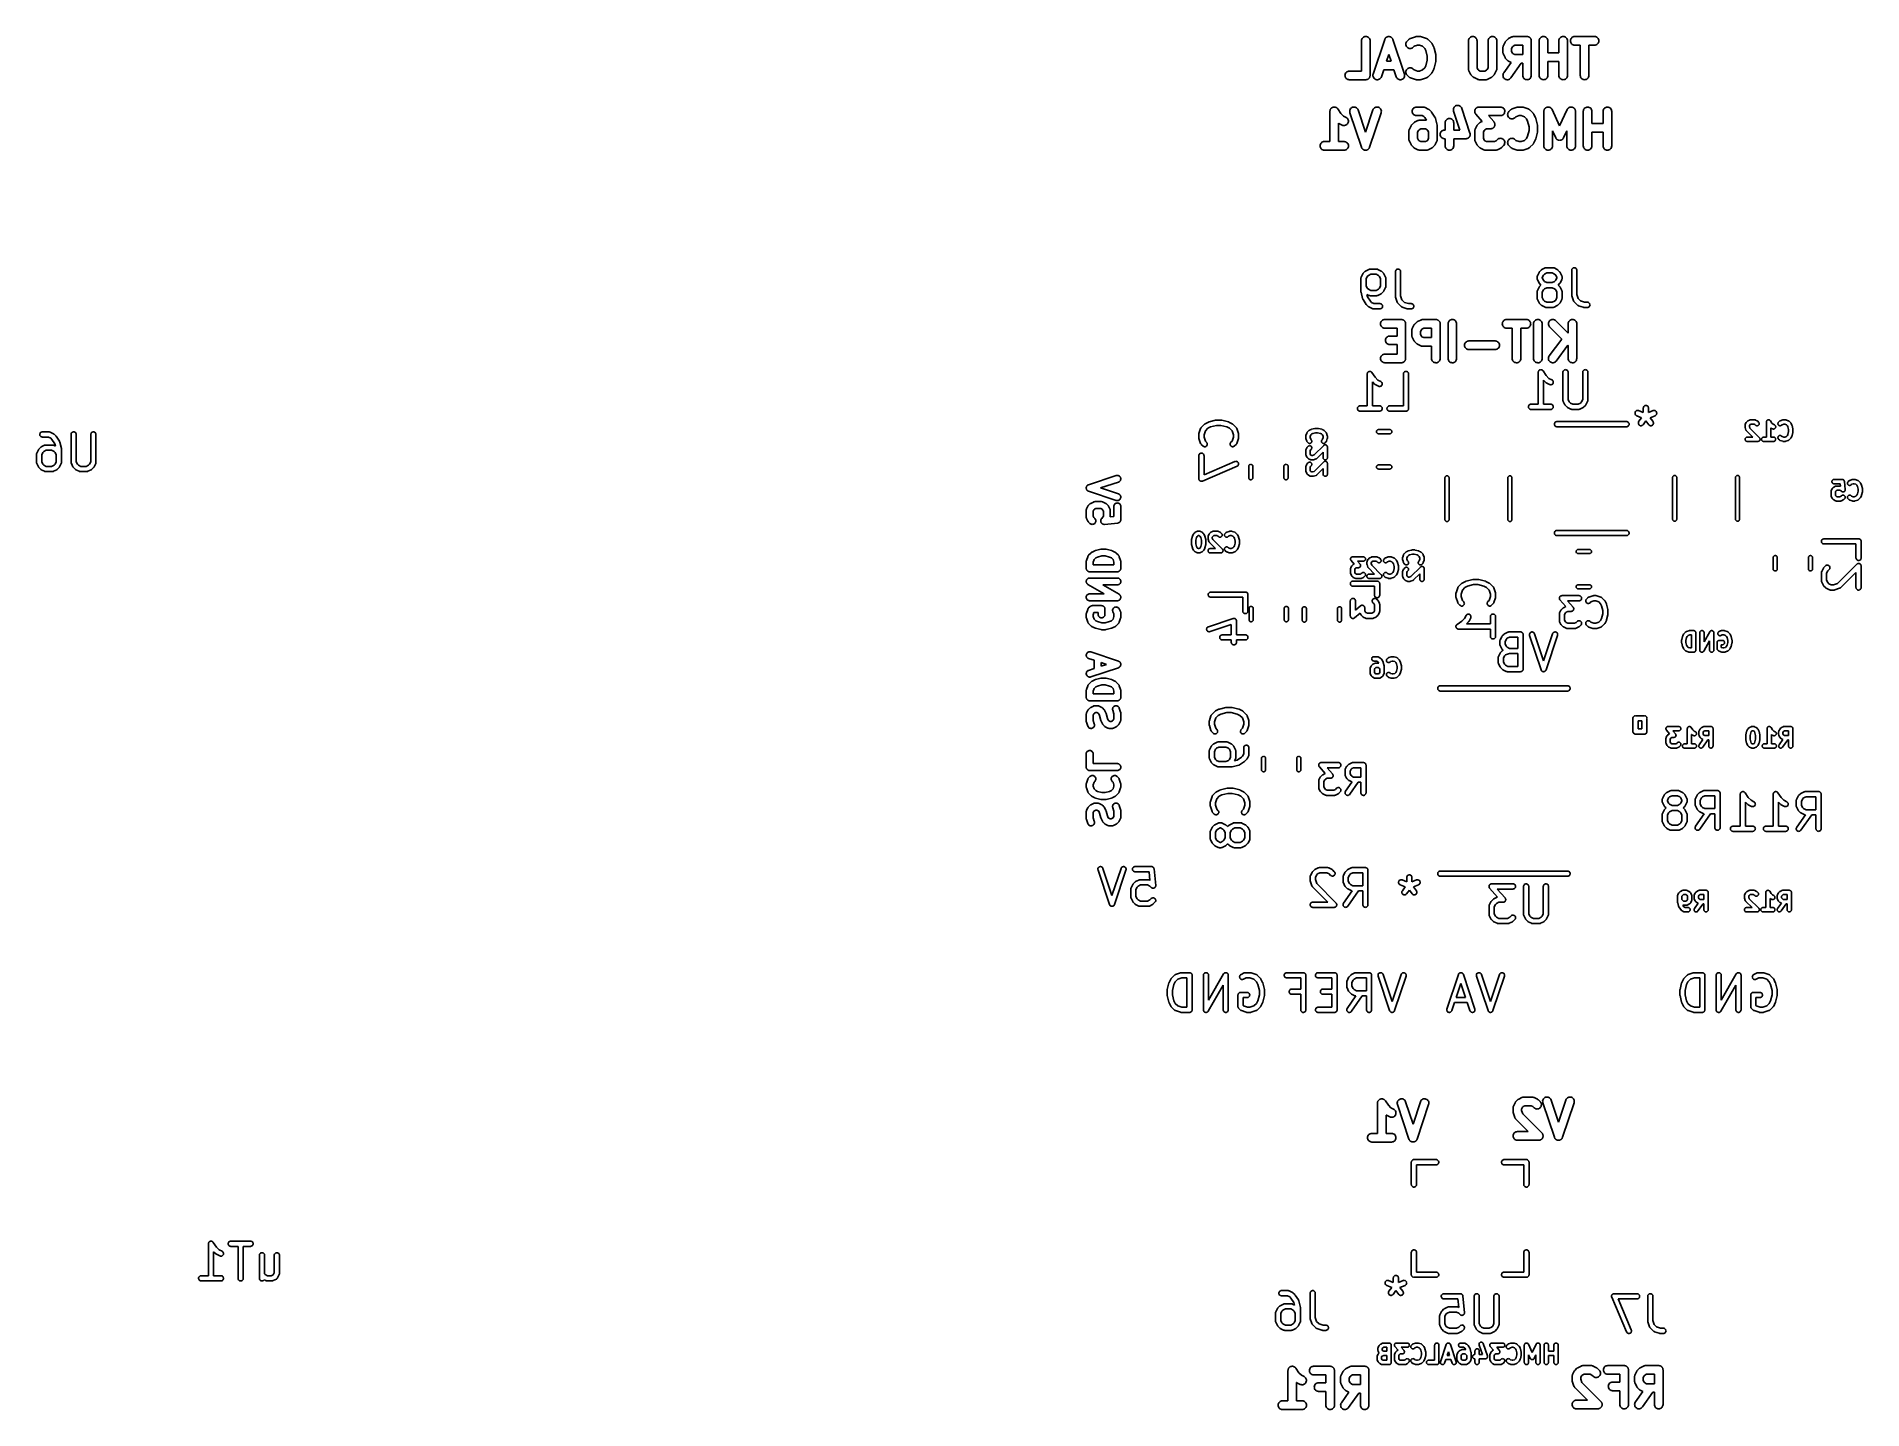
# Model space of a CAD drawing. Extents: x 3.97 to 10.63, y -5.08 to -2.29.
# Drawn here: x 3.972 to 6.052, y -3.854 to -2.29 of the extents above.
import ezdxf

# ---------------------------------------------------------------- set-up
doc = ezdxf.new("R2010")
doc.units = 0
doc.header["$MEASUREMENT"] = 0
doc.layers.add('BLACK', color=7, linetype='CONTINUOUS')

msp = doc.modelspace()

# ---------------------------------------------------------------- linework, layer by layer
at = {"layer": 'BLACK', "linetype": 'CONTINUOUS'}
for p, q in [((5.48138, -2.29503), (5.48148, -2.29408)), ((5.48138, -2.2951), (5.48138, -2.29503)), ((5.48138, -2.32955), (5.48138, -2.2951)), ((5.48148, -2.29408), (5.48178, -2.29316)), ((5.48178, -2.29316), (5.48224, -2.29232)), ((5.48224, -2.29232), (5.48286, -2.29159)), ((5.48286, -2.29159), (5.4836, -2.29098)), ((5.4836, -2.29098), (5.48445, -2.29054)), ((5.48445, -2.29054), (5.48538, -2.29027)), ((5.48538, -2.29027), (5.48633, -2.29018)), ((5.48633, -2.29018), (5.48729, -2.29028)), ((5.48729, -2.29028), (5.48821, -2.29056)), ((5.48821, -2.29056), (5.48905, -2.29102)), ((5.48905, -2.29102), (5.48979, -2.29163)), ((5.48979, -2.29163), (5.4904, -2.29238)), ((5.4904, -2.29238), (5.49085, -2.29323)), ((5.49085, -2.29323), (5.49113, -2.29415)), ((5.49113, -2.29415), (5.49122, -2.2951)), ((5.49122, -2.2951), (5.49122, -2.33447)), ((5.49475, -2.33292), (5.50788, -2.29355)), ((5.50788, -2.29355), (5.5079, -2.29348)), ((5.5079, -2.29348), (5.50804, -2.29317)), ((5.50804, -2.29317), (5.50817, -2.29285)), ((5.50817, -2.29285), (5.50824, -2.29274)), ((5.50824, -2.29274), (5.5083, -2.29261)), ((5.5083, -2.29261), (5.5085, -2.29233)), ((5.5085, -2.29233), (5.50869, -2.29205)), ((5.50869, -2.29205), (5.50878, -2.29195)), ((5.50878, -2.29195), (5.50887, -2.29183)), ((5.50887, -2.29183), (5.50912, -2.2916)), ((5.50912, -2.2916), (5.50935, -2.29136)), ((5.50935, -2.29136), (5.50947, -2.29128)), ((5.50947, -2.29128), (5.50957, -2.29118)), ((5.50957, -2.29118), (5.50986, -2.291)), ((5.50986, -2.291), (5.51014, -2.29081)), ((5.51014, -2.29081), (5.51027, -2.29075)), ((5.51027, -2.29075), (5.51039, -2.29068)), ((5.51039, -2.29068), (5.51071, -2.29056)), ((5.51071, -2.29056), (5.51102, -2.29042)), ((5.51102, -2.29042), (5.51116, -2.29039)), ((5.51116, -2.29039), (5.51129, -2.29034)), ((5.51129, -2.29034), (5.51163, -2.29029)), ((5.51163, -2.29029), (5.51196, -2.29022)), ((5.51196, -2.29022), (5.5121, -2.29021)), ((5.5121, -2.29021), (5.51224, -2.29019)), ((5.51224, -2.29019), (5.51258, -2.2902)), ((5.51258, -2.2902), (5.51292, -2.29019)), ((5.51292, -2.29019), (5.51306, -2.29022)), ((5.51306, -2.29022), (5.5132, -2.29022)), ((5.5132, -2.29022), (5.51353, -2.2903)), ((5.51353, -2.2903), (5.51387, -2.29036)), ((5.51387, -2.29036), (5.514, -2.29041)), ((5.514, -2.29041), (5.51413, -2.29044)), ((5.51413, -2.29044), (5.51444, -2.29058)), ((5.51444, -2.29058), (5.51476, -2.29071)), ((5.51476, -2.29071), (5.51488, -2.29078)), ((5.51488, -2.29078), (5.51501, -2.29084)), ((5.51501, -2.29084), (5.51529, -2.29104)), ((5.51529, -2.29104), (5.51557, -2.29122)), ((5.51557, -2.29122), (5.51567, -2.29132)), ((5.51567, -2.29132), (5.51579, -2.2914)), ((5.51579, -2.2914), (5.51602, -2.29165)), ((5.51602, -2.29165), (5.51627, -2.29188)), ((5.51627, -2.29188), (5.51635, -2.292)), ((5.51635, -2.292), (5.51645, -2.2921)), ((5.51645, -2.2921), (5.51663, -2.29239)), ((5.51663, -2.29239), (5.51682, -2.29267)), ((5.51682, -2.29267), (5.51688, -2.2928)), ((5.51688, -2.2928), (5.51695, -2.29292)), ((5.51695, -2.29292), (5.51708, -2.29323)), ((5.51708, -2.29323), (5.51721, -2.29355)), ((5.51721, -2.29355), (5.53034, -2.33292)), ((5.532, -2.29883), (5.53209, -2.29788)), ((5.53209, -2.29979), (5.532, -2.29883)), ((5.53209, -2.29788), (5.53237, -2.29696)), ((5.53236, -2.30071), (5.53209, -2.29979)), ((5.53281, -2.30156), (5.53236, -2.30071)), ((5.53237, -2.29696), (5.53283, -2.29611)), ((5.53341, -2.30231), (5.53281, -2.30156)), ((5.53283, -2.29611), (5.53344, -2.29537)), ((5.53415, -2.30292), (5.53341, -2.30231)), ((5.53344, -2.29537), (5.53531, -2.2935)), ((5.53499, -2.30338), (5.53415, -2.30292)), ((5.53591, -2.30367), (5.53499, -2.30338)), ((5.53531, -2.2935), (5.53536, -2.29345)), ((5.53536, -2.29345), (5.53547, -2.29336)), ((5.53547, -2.29336), (5.53557, -2.29325)), ((5.53557, -2.29325), (5.53585, -2.29306)), ((5.53585, -2.29306), (5.53611, -2.29285)), ((5.53687, -2.30377), (5.53591, -2.30367)), ((5.53611, -2.29285), (5.53624, -2.29278)), ((5.53624, -2.29278), (5.53636, -2.2927)), ((5.53636, -2.2927), (5.53667, -2.29256)), ((5.53667, -2.29256), (5.53696, -2.29241)), ((5.53782, -2.30369), (5.53687, -2.30377)), ((5.53696, -2.29241), (5.5371, -2.29237)), ((5.5371, -2.29237), (5.53724, -2.29231)), ((5.53724, -2.29231), (5.54286, -2.29043)), ((5.53874, -2.30342), (5.53782, -2.30369)), ((5.5396, -2.30298), (5.53874, -2.30342)), ((5.54035, -2.30238), (5.5396, -2.30298)), ((5.5404, -2.30233), (5.54035, -2.30238)), ((5.54145, -2.30128), (5.5404, -2.30233)), ((5.54521, -2.30002), (5.54145, -2.30128)), ((5.54286, -2.29043), (5.54293, -2.29041)), ((5.54293, -2.29041), (5.5432, -2.29035)), ((5.5432, -2.29035), (5.54346, -2.29027)), ((5.54346, -2.29027), (5.54366, -2.29025)), ((5.54366, -2.29025), (5.54386, -2.29021)), ((5.54386, -2.29021), (5.54414, -2.29021)), ((5.54414, -2.29021), (5.54442, -2.29018)), ((5.54442, -2.29018), (5.54817, -2.29018)), ((5.54737, -2.30002), (5.54521, -2.30002)), ((5.55113, -2.30128), (5.54737, -2.30002)), ((5.54817, -2.29018), (5.54823, -2.29018)), ((5.54823, -2.29018), (5.54851, -2.29021)), ((5.54851, -2.29021), (5.54879, -2.29022)), ((5.54879, -2.29022), (5.54899, -2.29027)), ((5.54899, -2.29027), (5.54919, -2.29029)), ((5.54919, -2.29029), (5.54945, -2.29037)), ((5.54945, -2.29037), (5.54972, -2.29043)), ((5.54972, -2.29043), (5.55535, -2.29231)), ((5.55349, -2.30364), (5.55113, -2.30128)), ((5.55477, -2.30619), (5.55349, -2.30364)), ((5.55637, -2.31258), (5.55477, -2.30619)), ((5.55535, -2.29231), (5.55541, -2.29233)), ((5.55541, -2.29233), (5.55554, -2.29239)), ((5.55554, -2.29239), (5.55568, -2.29243)), ((5.55568, -2.29243), (5.55598, -2.29259)), ((5.55598, -2.29259), (5.55628, -2.29273)), ((5.55628, -2.29273), (5.5564, -2.29282)), ((5.5564, -2.29282), (5.55653, -2.29289)), ((5.55653, -2.29289), (5.55679, -2.2931)), ((5.55679, -2.2931), (5.55706, -2.2933)), ((5.55706, -2.2933), (5.55716, -2.2934)), ((5.55716, -2.2934), (5.55727, -2.2935)), ((5.55727, -2.2935), (5.56102, -2.29725)), ((5.56102, -2.29725), (5.56107, -2.29729)), ((5.56107, -2.29729), (5.56124, -2.29751)), ((5.56124, -2.29751), (5.56143, -2.29771)), ((5.56143, -2.29771), (5.56154, -2.29789)), ((5.56154, -2.29789), (5.56167, -2.29805)), ((5.56167, -2.29805), (5.56179, -2.29829)), ((5.56179, -2.29829), (5.56194, -2.29853)), ((5.56194, -2.29853), (5.56382, -2.30227)), ((5.56382, -2.30227), (5.56385, -2.30234)), ((5.56385, -2.30234), (5.56385, -2.30236)), ((5.56385, -2.30236), (5.56387, -2.30238)), ((5.56387, -2.30238), (5.56402, -2.30281)), ((5.56402, -2.30281), (5.56418, -2.30324)), ((5.56418, -2.30324), (5.56418, -2.30326)), ((5.56418, -2.30326), (5.56419, -2.30328)), ((5.56419, -2.30328), (5.56606, -2.31078)), ((5.60324, -2.29503), (5.60334, -2.29408)), ((5.60324, -2.2951), (5.60324, -2.29503)), ((5.60324, -2.32697), (5.60324, -2.2951)), ((5.60334, -2.29408), (5.60363, -2.29316)), ((5.60363, -2.29316), (5.6041, -2.29232)), ((5.6041, -2.29232), (5.60471, -2.29159)), ((5.60471, -2.29159), (5.60546, -2.29098)), ((5.60546, -2.29098), (5.60631, -2.29054)), ((5.60631, -2.29054), (5.60724, -2.29027)), ((5.60724, -2.29027), (5.60819, -2.29018)), ((5.60819, -2.29018), (5.60915, -2.29028)), ((5.60915, -2.29028), (5.61007, -2.29056)), ((5.61007, -2.29056), (5.61091, -2.29102)), ((5.61091, -2.29102), (5.61165, -2.29163)), ((5.61165, -2.29163), (5.61226, -2.29238)), ((5.61226, -2.29238), (5.61271, -2.29323)), ((5.61271, -2.29323), (5.61299, -2.29415)), ((5.61299, -2.29415), (5.61308, -2.2951)), ((5.61308, -2.2951), (5.61308, -2.32581)), ((5.62573, -2.29503), (5.62584, -2.29408)), ((5.62573, -2.2951), (5.62573, -2.29503)), ((5.62573, -2.32581), (5.62573, -2.2951)), ((5.62584, -2.29408), (5.62613, -2.29316)), ((5.62613, -2.29316), (5.62659, -2.29232)), ((5.62659, -2.29232), (5.62721, -2.29159)), ((5.62721, -2.29159), (5.62796, -2.29098)), ((5.62796, -2.29098), (5.62881, -2.29054)), ((5.62881, -2.29054), (5.62973, -2.29027)), ((5.62973, -2.29027), (5.63069, -2.29018)), ((5.63069, -2.29018), (5.63164, -2.29028)), ((5.63164, -2.29028), (5.63256, -2.29056)), ((5.63256, -2.29056), (5.63341, -2.29102)), ((5.63341, -2.29102), (5.63415, -2.29163)), ((5.63415, -2.29163), (5.63475, -2.29238)), ((5.63475, -2.29238), (5.63521, -2.29323)), ((5.63521, -2.29323), (5.63548, -2.29415)), ((5.63548, -2.29415), (5.63558, -2.2951)), ((5.63558, -2.2951), (5.63558, -2.32697)), ((5.64261, -2.30253), (5.64262, -2.30239)), ((5.64261, -2.3026), (5.64261, -2.30253)), ((5.64261, -2.30822), (5.64261, -2.3026)), ((5.64262, -2.30837), (5.64261, -2.30822)), ((5.64262, -2.30224), (5.64268, -2.30191)), ((5.64262, -2.30239), (5.64262, -2.30224)), ((5.64262, -2.30851), (5.64262, -2.30837)), ((5.64267, -2.30885), (5.64262, -2.30851)), ((5.6427, -2.30918), (5.64267, -2.30885)), ((5.64268, -2.30191), (5.64271, -2.30158)), ((5.64274, -2.30932), (5.6427, -2.30918)), ((5.64271, -2.30158), (5.64276, -2.30144)), ((5.64277, -2.30946), (5.64274, -2.30932)), ((5.64276, -2.30144), (5.64278, -2.3013)), ((5.64288, -2.30978), (5.64277, -2.30946)), ((5.64278, -2.3013), (5.6429, -2.30098)), ((5.6429, -2.30098), (5.643, -2.30066)), ((5.643, -2.30066), (5.64307, -2.30053)), ((5.64307, -2.30053), (5.64313, -2.3004)), ((5.64313, -2.3004), (5.645, -2.29665)), ((5.645, -2.29665), (5.64503, -2.29659)), ((5.64503, -2.29659), (5.64518, -2.29636)), ((5.64518, -2.29636), (5.64531, -2.29611)), ((5.64531, -2.29611), (5.64544, -2.29595)), ((5.64544, -2.29595), (5.64556, -2.29578)), ((5.64556, -2.29578), (5.64575, -2.29558)), ((5.64575, -2.29558), (5.64592, -2.29537)), ((5.64592, -2.29537), (5.6478, -2.2935)), ((5.6478, -2.2935), (5.64785, -2.29345)), ((5.64785, -2.29345), (5.64806, -2.29328)), ((5.64806, -2.29328), (5.64826, -2.29309)), ((5.64826, -2.29309), (5.64844, -2.29298)), ((5.64844, -2.29298), (5.6486, -2.29285)), ((5.6486, -2.29285), (5.64884, -2.29272)), ((5.64884, -2.29272), (5.64908, -2.29257)), ((5.64908, -2.29257), (5.65283, -2.2907)), ((5.65345, -2.30177), (5.65245, -2.30376)), ((5.65245, -2.30376), (5.65245, -2.30706)), ((5.65245, -2.30706), (5.65345, -2.30906)), ((5.65283, -2.2907), (5.65289, -2.29067)), ((5.65289, -2.29067), (5.65302, -2.29062)), ((5.65302, -2.29062), (5.65315, -2.29055)), ((5.65315, -2.29055), (5.65347, -2.29045)), ((5.65419, -2.30102), (5.65345, -2.30177)), ((5.65345, -2.30906), (5.65419, -2.3098)), ((5.65347, -2.29045), (5.65379, -2.29034)), ((5.65379, -2.29034), (5.65393, -2.29032)), ((5.65393, -2.29032), (5.65407, -2.29027)), ((5.65407, -2.29027), (5.65441, -2.29024)), ((5.65619, -2.30002), (5.65419, -2.30102)), ((5.65441, -2.29024), (5.65474, -2.29019)), ((5.65474, -2.29019), (5.65488, -2.29019)), ((5.65488, -2.29019), (5.65503, -2.29018)), ((5.65503, -2.29018), (5.67003, -2.29018)), ((5.6651, -2.30002), (5.65619, -2.30002)), ((5.6651, -2.3108), (5.6651, -2.30002)), ((5.67003, -2.29018), (5.67006, -2.29018)), ((5.67006, -2.29018), (5.67006, -2.29018)), ((5.67006, -2.29018), (5.67006, -2.29018)), ((5.67006, -2.29018), (5.67009, -2.29018)), ((5.67009, -2.29018), (5.67055, -2.29023)), ((5.67055, -2.29023), (5.67102, -2.29028)), ((5.67102, -2.29028), (5.67103, -2.29029)), ((5.67103, -2.29029), (5.67105, -2.29029)), ((5.67105, -2.29029), (5.67149, -2.29043)), ((5.67149, -2.29043), (5.67193, -2.29056)), ((5.67193, -2.29056), (5.67195, -2.29057)), ((5.67195, -2.29057), (5.67196, -2.29058)), ((5.67196, -2.29058), (5.67237, -2.2908)), ((5.67237, -2.2908), (5.67278, -2.29102)), ((5.67278, -2.29102), (5.67279, -2.29103)), ((5.67279, -2.29103), (5.67281, -2.29104)), ((5.67281, -2.29104), (5.67316, -2.29134)), ((5.67316, -2.29134), (5.67352, -2.29163)), ((5.67352, -2.29163), (5.67353, -2.29165)), ((5.67353, -2.29165), (5.67354, -2.29166)), ((5.67354, -2.29166), (5.67383, -2.29202)), ((5.67383, -2.29202), (5.67412, -2.29238)), ((5.67412, -2.29238), (5.67413, -2.29239)), ((5.67413, -2.29239), (5.67414, -2.29241)), ((5.67414, -2.29241), (5.67436, -2.29282)), ((5.67436, -2.29282), (5.67458, -2.29323)), ((5.67458, -2.29323), (5.67458, -2.29324)), ((5.67458, -2.29324), (5.67459, -2.29326)), ((5.67459, -2.29326), (5.67472, -2.2937)), ((5.67472, -2.2937), (5.67485, -2.29415)), ((5.67485, -2.29415), (5.67485, -2.29416)), ((5.67485, -2.29416), (5.67486, -2.29418)), ((5.67486, -2.29418), (5.6749, -2.29464)), ((5.6749, -2.29464), (5.67495, -2.2951)), ((5.67495, -2.2951), (5.67495, -2.33447)), ((5.68385, -2.29503), (5.68396, -2.29408)), ((5.68385, -2.2951), (5.68385, -2.29503)), ((5.68385, -2.33447), (5.68385, -2.2951)), ((5.68396, -2.29408), (5.68425, -2.29316)), ((5.68425, -2.29316), (5.68471, -2.29232)), ((5.68471, -2.29232), (5.68533, -2.29159)), ((5.68533, -2.29159), (5.68608, -2.29098)), ((5.68608, -2.29098), (5.68693, -2.29054)), ((5.68693, -2.29054), (5.68785, -2.29027)), ((5.68785, -2.29027), (5.68881, -2.29018)), ((5.68881, -2.29018), (5.68976, -2.29028)), ((5.68976, -2.29028), (5.69068, -2.29056)), ((5.69068, -2.29056), (5.69153, -2.29102)), ((5.69153, -2.29102), (5.69227, -2.29163)), ((5.69227, -2.29163), (5.69287, -2.29238)), ((5.69287, -2.29238), (5.69332, -2.29323)), ((5.69332, -2.29323), (5.6936, -2.29415)), ((5.6936, -2.29415), (5.69369, -2.2951)), ((5.69369, -2.2951), (5.69369, -2.30893)), ((5.69369, -2.30893), (5.70635, -2.30893)), ((5.70635, -2.29503), (5.70646, -2.29408)), ((5.70635, -2.2951), (5.70635, -2.29503)), ((5.70635, -2.30893), (5.70635, -2.2951)), ((5.70646, -2.29408), (5.70675, -2.29316)), ((5.70675, -2.29316), (5.70721, -2.29232)), ((5.70721, -2.29232), (5.70783, -2.29159)), ((5.70783, -2.29159), (5.70858, -2.29098)), ((5.70858, -2.29098), (5.70943, -2.29054)), ((5.70943, -2.29054), (5.71035, -2.29027)), ((5.71035, -2.29027), (5.7113, -2.29018)), ((5.7113, -2.29018), (5.71226, -2.29028)), ((5.71226, -2.29028), (5.71318, -2.29056)), ((5.71318, -2.29056), (5.71402, -2.29102)), ((5.71402, -2.29102), (5.71476, -2.29163)), ((5.71476, -2.29163), (5.71537, -2.29238)), ((5.71537, -2.29238), (5.71582, -2.29323)), ((5.71582, -2.29323), (5.7161, -2.29415)), ((5.7161, -2.29415), (5.71619, -2.2951)), ((5.71619, -2.2951), (5.71619, -2.33447)), ((5.71947, -2.29507), (5.71957, -2.29411)), ((5.71956, -2.29602), (5.71947, -2.29507)), ((5.71983, -2.29695), (5.71956, -2.29602)), ((5.71957, -2.29411), (5.71986, -2.29319)), ((5.72028, -2.2978), (5.71983, -2.29695)), ((5.71986, -2.29319), (5.72031, -2.29235)), ((5.72088, -2.29854), (5.72028, -2.2978)), ((5.72031, -2.29235), (5.72093, -2.29161)), ((5.72161, -2.29916), (5.72088, -2.29854)), ((5.72093, -2.29161), (5.72167, -2.291)), ((5.72246, -2.29962), (5.72161, -2.29916)), ((5.72167, -2.291), (5.72252, -2.29055)), ((5.72337, -2.29992), (5.72246, -2.29962)), ((5.72252, -2.29055), (5.72344, -2.29027)), ((5.72432, -2.30002), (5.72337, -2.29992)), ((5.72344, -2.29027), (5.72439, -2.29018)), ((5.72439, -2.30002), (5.72432, -2.30002)), ((5.72439, -2.29018), (5.74689, -2.29018)), ((5.73072, -2.30002), (5.72439, -2.30002)), ((5.73072, -2.33447), (5.73072, -2.30002)), ((5.74689, -2.30002), (5.74056, -2.30002)), ((5.74056, -2.30002), (5.74056, -2.33447)), ((5.74689, -2.29018), (5.74696, -2.29018)), ((5.74785, -2.29993), (5.74689, -2.30002)), ((5.74696, -2.29018), (5.74791, -2.29029)), ((5.74877, -2.29965), (5.74785, -2.29993)), ((5.74791, -2.29029), (5.74883, -2.29058)), ((5.74961, -2.2992), (5.74877, -2.29965)), ((5.74883, -2.29058), (5.74967, -2.29104)), ((5.75036, -2.29859), (5.74961, -2.2992)), ((5.74967, -2.29104), (5.75041, -2.29166)), ((5.75097, -2.29785), (5.75036, -2.29859)), ((5.75041, -2.29166), (5.75101, -2.29241)), ((5.75143, -2.29701), (5.75097, -2.29785)), ((5.75101, -2.29241), (5.75145, -2.29326)), ((5.75171, -2.29609), (5.75143, -2.29701)), ((5.75145, -2.29326), (5.75172, -2.29418)), ((5.75181, -2.29514), (5.75171, -2.29609)), ((5.75172, -2.29418), (5.75181, -2.29514)), ((5.46408, -2.33098), (5.46483, -2.33037)), ((5.46483, -2.33037), (5.46568, -2.32992)), ((5.46568, -2.32992), (5.46659, -2.32964)), ((5.46659, -2.32964), (5.46755, -2.32955)), ((5.46755, -2.32955), (5.48138, -2.32955)), ((5.50672, -2.32814), (5.50409, -2.33603)), ((5.51837, -2.32814), (5.50672, -2.32814)), ((5.51255, -2.31066), (5.51, -2.3183)), ((5.51, -2.3183), (5.51509, -2.3183)), ((5.51509, -2.3183), (5.51255, -2.31066)), ((5.521, -2.33603), (5.51837, -2.32814)), ((5.532, -2.33067), (5.5321, -2.32972)), ((5.5321, -2.32972), (5.53239, -2.3288)), ((5.53239, -2.3288), (5.53285, -2.32796)), ((5.53285, -2.32796), (5.53346, -2.32722)), ((5.53346, -2.32722), (5.53421, -2.32661)), ((5.53421, -2.32661), (5.53506, -2.32617)), ((5.53506, -2.32617), (5.53598, -2.32589)), ((5.53598, -2.32589), (5.53693, -2.3258)), ((5.53693, -2.3258), (5.53789, -2.3259)), ((5.53789, -2.3259), (5.53881, -2.32618)), ((5.53881, -2.32618), (5.53965, -2.32663)), ((5.53965, -2.32663), (5.5404, -2.32724)), ((5.5404, -2.32724), (5.54145, -2.3283)), ((5.54145, -2.3283), (5.54521, -2.32955)), ((5.54521, -2.32955), (5.54737, -2.32955)), ((5.54737, -2.32955), (5.55113, -2.3283)), ((5.55113, -2.3283), (5.55349, -2.32593)), ((5.55349, -2.32593), (5.55477, -2.32338)), ((5.55477, -2.32338), (5.55637, -2.31699)), ((5.55637, -2.31699), (5.55637, -2.31258)), ((5.56382, -2.3273), (5.56194, -2.33105)), ((5.56384, -2.32726), (5.56382, -2.32728)), ((5.56382, -2.32728), (5.56382, -2.3273)), ((5.564, -2.32683), (5.56384, -2.32726)), ((5.56416, -2.3264), (5.564, -2.32683)), ((5.56417, -2.32636), (5.56416, -2.32638)), ((5.56416, -2.32638), (5.56416, -2.3264)), ((5.56419, -2.32629), (5.56417, -2.32636)), ((5.56606, -2.31879), (5.56419, -2.32629)), ((5.56606, -2.31078), (5.56608, -2.31085)), ((5.56608, -2.31871), (5.56606, -2.31879)), ((5.56608, -2.31085), (5.56609, -2.31093)), ((5.5661, -2.31862), (5.56608, -2.31871)), ((5.56609, -2.31093), (5.56612, -2.31102)), ((5.56615, -2.31823), (5.5661, -2.31862)), ((5.56612, -2.31102), (5.56616, -2.31141)), ((5.5662, -2.31784), (5.56615, -2.31823)), ((5.56616, -2.31141), (5.56621, -2.3118)), ((5.56621, -2.3118), (5.5662, -2.31189)), ((5.5662, -2.31189), (5.56621, -2.31197)), ((5.56621, -2.31767), (5.5662, -2.31775)), ((5.5662, -2.31775), (5.5662, -2.31784)), ((5.56621, -2.31197), (5.56621, -2.3176)), ((5.56621, -2.3176), (5.56621, -2.31767)), ((5.60325, -2.32712), (5.60324, -2.32697)), ((5.60325, -2.32726), (5.60325, -2.32712)), ((5.6033, -2.32759), (5.60325, -2.32726)), ((5.60333, -2.32793), (5.6033, -2.32759)), ((5.60337, -2.32807), (5.60333, -2.32793)), ((5.6034, -2.32821), (5.60337, -2.32807)), ((5.60351, -2.32853), (5.6034, -2.32821)), ((5.60361, -2.32885), (5.60351, -2.32853)), ((5.60368, -2.32898), (5.60361, -2.32885)), ((5.60373, -2.32911), (5.60368, -2.32898)), ((5.60376, -2.32917), (5.60373, -2.32911)), ((5.60563, -2.33292), (5.60376, -2.32917)), ((5.61308, -2.32581), (5.61408, -2.32781)), ((5.61408, -2.32781), (5.61482, -2.32855)), ((5.61482, -2.32855), (5.61682, -2.32955)), ((5.61682, -2.32955), (5.62199, -2.32955)), ((5.62199, -2.32955), (5.62399, -2.32855)), ((5.62399, -2.32855), (5.62474, -2.32781)), ((5.62474, -2.32781), (5.62573, -2.32581)), ((5.63506, -2.32917), (5.63318, -2.33292)), ((5.63511, -2.32904), (5.63506, -2.32917)), ((5.63518, -2.32891), (5.63511, -2.32904)), ((5.63528, -2.32859), (5.63518, -2.32891)), ((5.6354, -2.32828), (5.63528, -2.32859)), ((5.63543, -2.32813), (5.6354, -2.32828)), ((5.63547, -2.328), (5.63543, -2.32813)), ((5.63551, -2.32766), (5.63547, -2.328)), ((5.63556, -2.32733), (5.63551, -2.32766)), ((5.63558, -2.32704), (5.63556, -2.32719)), ((5.63556, -2.32719), (5.63556, -2.32733)), ((5.63558, -2.32697), (5.63558, -2.32704)), ((5.64298, -2.3101), (5.64288, -2.30978)), ((5.64305, -2.31023), (5.64298, -2.3101)), ((5.6431, -2.31036), (5.64305, -2.31023)), ((5.64313, -2.31043), (5.6431, -2.31036)), ((5.645, -2.31418), (5.64313, -2.31043)), ((5.6435, -2.33165), (5.65189, -2.31966)), ((5.64515, -2.31441), (5.645, -2.31418)), ((5.64528, -2.31465), (5.64515, -2.31441)), ((5.6454, -2.31482), (5.64528, -2.31465)), ((5.64551, -2.31499), (5.6454, -2.31482)), ((5.6457, -2.31519), (5.64551, -2.31499)), ((5.64587, -2.31541), (5.6457, -2.31519)), ((5.64592, -2.31545), (5.64587, -2.31541)), ((5.6478, -2.31733), (5.64592, -2.31545)), ((5.64801, -2.3175), (5.6478, -2.31733)), ((5.64821, -2.3177), (5.64801, -2.3175)), ((5.64838, -2.31781), (5.64821, -2.3177)), ((5.64854, -2.31794), (5.64838, -2.31781)), ((5.64878, -2.31807), (5.64854, -2.31794)), ((5.64902, -2.31822), (5.64878, -2.31807)), ((5.64908, -2.31825), (5.64902, -2.31822)), ((5.65189, -2.31966), (5.64908, -2.31825)), ((5.66321, -2.32065), (5.65156, -2.33729)), ((5.65419, -2.3098), (5.65619, -2.3108)), ((5.65619, -2.3108), (5.6651, -2.3108)), ((5.6651, -2.32065), (5.66321, -2.32065)), ((5.6651, -2.33447), (5.6651, -2.32065)), ((5.70635, -2.31877), (5.69369, -2.31877)), ((5.69369, -2.31877), (5.69369, -2.33447)), ((5.70635, -2.33447), (5.70635, -2.31877)), ((5.46263, -2.33444), (5.46273, -2.33348)), ((5.46272, -2.33539), (5.46263, -2.33444)), ((5.46299, -2.33632), (5.46272, -2.33539)), ((5.46273, -2.33348), (5.46301, -2.33256)), ((5.46343, -2.33717), (5.46299, -2.33632)), ((5.46301, -2.33256), (5.46347, -2.33172)), ((5.46403, -2.33791), (5.46343, -2.33717)), ((5.46347, -2.33172), (5.46408, -2.33098)), ((5.46477, -2.33853), (5.46403, -2.33791)), ((5.46561, -2.33899), (5.46477, -2.33853)), ((5.46653, -2.33929), (5.46561, -2.33899)), ((5.46748, -2.33939), (5.46653, -2.33929)), ((5.46755, -2.33939), (5.46748, -2.33939)), ((5.4863, -2.33939), (5.46755, -2.33939)), ((5.48676, -2.33935), (5.4863, -2.33939)), ((5.48722, -2.33931), (5.48676, -2.33935)), ((5.48724, -2.3393), (5.48722, -2.33931)), ((5.48725, -2.3393), (5.48724, -2.3393)), ((5.4877, -2.33917), (5.48725, -2.3393)), ((5.48814, -2.33903), (5.4877, -2.33917)), ((5.48816, -2.33903), (5.48814, -2.33903)), ((5.48817, -2.33902), (5.48816, -2.33903)), ((5.48858, -2.3388), (5.48817, -2.33902)), ((5.48899, -2.33859), (5.48858, -2.3388)), ((5.48901, -2.33858), (5.48899, -2.33859)), ((5.48902, -2.33857), (5.48901, -2.33858)), ((5.48938, -2.33828), (5.48902, -2.33857)), ((5.48974, -2.33799), (5.48938, -2.33828)), ((5.48975, -2.33797), (5.48974, -2.33799)), ((5.48977, -2.33796), (5.48975, -2.33797)), ((5.49006, -2.33761), (5.48977, -2.33796)), ((5.49036, -2.33725), (5.49006, -2.33761)), ((5.49037, -2.33724), (5.49036, -2.33725)), ((5.49038, -2.33722), (5.49037, -2.33724)), ((5.4906, -2.33682), (5.49038, -2.33722)), ((5.49082, -2.33641), (5.4906, -2.33682)), ((5.49083, -2.33639), (5.49082, -2.33641)), ((5.49084, -2.33638), (5.49083, -2.33639)), ((5.49097, -2.33594), (5.49084, -2.33638)), ((5.49111, -2.33549), (5.49097, -2.33594)), ((5.49112, -2.33546), (5.49111, -2.33548)), ((5.49111, -2.33548), (5.49111, -2.33549)), ((5.49117, -2.335), (5.49112, -2.33546)), ((5.49122, -2.33454), (5.49117, -2.335)), ((5.49122, -2.33447), (5.49122, -2.3345)), ((5.49122, -2.3345), (5.49122, -2.33451)), ((5.49122, -2.33451), (5.49122, -2.33451)), ((5.49122, -2.33451), (5.49122, -2.33454)), ((5.49451, -2.33481), (5.49454, -2.33385)), ((5.49467, -2.33576), (5.49451, -2.33481)), ((5.49454, -2.33385), (5.49475, -2.33292)), ((5.49501, -2.33666), (5.49467, -2.33576)), ((5.49552, -2.33747), (5.49501, -2.33666)), ((5.49618, -2.33817), (5.49552, -2.33747)), ((5.49696, -2.33873), (5.49618, -2.33817)), ((5.49783, -2.33913), (5.49696, -2.33873)), ((5.49877, -2.33935), (5.49783, -2.33913)), ((5.49973, -2.33938), (5.49877, -2.33935)), ((5.50068, -2.33923), (5.49973, -2.33938)), ((5.50158, -2.3389), (5.50068, -2.33923)), ((5.50239, -2.33839), (5.50158, -2.3389)), ((5.5031, -2.33774), (5.50239, -2.33839)), ((5.50366, -2.33696), (5.5031, -2.33774)), ((5.50407, -2.33609), (5.50366, -2.33696)), ((5.50409, -2.33603), (5.50407, -2.33609)), ((5.52139, -2.33691), (5.521, -2.33603)), ((5.52195, -2.33769), (5.52139, -2.33691)), ((5.52264, -2.33835), (5.52195, -2.33769)), ((5.52345, -2.33887), (5.52264, -2.33835)), ((5.52435, -2.33921), (5.52345, -2.33887)), ((5.52529, -2.33938), (5.52435, -2.33921)), ((5.52625, -2.33936), (5.52529, -2.33938)), ((5.52719, -2.33915), (5.52625, -2.33936)), ((5.52807, -2.33877), (5.52719, -2.33915)), ((5.52886, -2.33822), (5.52807, -2.33877)), ((5.52953, -2.33753), (5.52886, -2.33822)), ((5.53005, -2.33672), (5.52953, -2.33753)), ((5.5304, -2.33583), (5.53005, -2.33672)), ((5.53034, -2.33292), (5.53036, -2.33298)), ((5.53036, -2.33298), (5.53056, -2.33392)), ((5.53057, -2.33488), (5.5304, -2.33583)), ((5.53056, -2.33392), (5.53057, -2.33488)), ((5.53208, -2.33163), (5.532, -2.33067)), ((5.53235, -2.33255), (5.53208, -2.33163)), ((5.53279, -2.3334), (5.53235, -2.33255)), ((5.53339, -2.33415), (5.53279, -2.3334)), ((5.53344, -2.3342), (5.53339, -2.33415)), ((5.53531, -2.33608), (5.53344, -2.3342)), ((5.53542, -2.33617), (5.53531, -2.33608)), ((5.53552, -2.33628), (5.53542, -2.33617)), ((5.53579, -2.33647), (5.53552, -2.33628)), ((5.53605, -2.33669), (5.53579, -2.33647)), ((5.53618, -2.33675), (5.53605, -2.33669)), ((5.5363, -2.33684), (5.53618, -2.33675)), ((5.5366, -2.33698), (5.5363, -2.33684)), ((5.5369, -2.33714), (5.5366, -2.33698)), ((5.53704, -2.33718), (5.5369, -2.33714)), ((5.53717, -2.33724), (5.53704, -2.33718)), ((5.53724, -2.33727), (5.53717, -2.33724)), ((5.54286, -2.33914), (5.53724, -2.33727)), ((5.54313, -2.3392), (5.54286, -2.33914)), ((5.54339, -2.33929), (5.54313, -2.3392)), ((5.5436, -2.33931), (5.54339, -2.33929)), ((5.5438, -2.33935), (5.5436, -2.33931)), ((5.54407, -2.33936), (5.5438, -2.33935)), ((5.54435, -2.33939), (5.54407, -2.33936)), ((5.54442, -2.33939), (5.54435, -2.33939)), ((5.54817, -2.33939), (5.54442, -2.33939)), ((5.54844, -2.33937), (5.54817, -2.33939)), ((5.54872, -2.33936), (5.54844, -2.33937)), ((5.54892, -2.33932), (5.54872, -2.33936)), ((5.54912, -2.3393), (5.54892, -2.33932)), ((5.54939, -2.33922), (5.54912, -2.3393)), ((5.54966, -2.33916), (5.54939, -2.33922)), ((5.54972, -2.33914), (5.54966, -2.33916)), ((5.55535, -2.33727), (5.54972, -2.33914)), ((5.55548, -2.33721), (5.55535, -2.33727)), ((5.55562, -2.33717), (5.55548, -2.33721)), ((5.55592, -2.33701), (5.55562, -2.33717)), ((5.55622, -2.33687), (5.55592, -2.33701)), ((5.55634, -2.33679), (5.55622, -2.33687)), ((5.55647, -2.33672), (5.55634, -2.33679)), ((5.55673, -2.33651), (5.55647, -2.33672)), ((5.55701, -2.33632), (5.55673, -2.33651)), ((5.55711, -2.33622), (5.55701, -2.33632)), ((5.55722, -2.33613), (5.55711, -2.33622)), ((5.55727, -2.33608), (5.55722, -2.33613)), ((5.56102, -2.33233), (5.55727, -2.33608)), ((5.56119, -2.33211), (5.56102, -2.33233)), ((5.56139, -2.33192), (5.56119, -2.33211)), ((5.5615, -2.33174), (5.56139, -2.33192)), ((5.56163, -2.33159), (5.5615, -2.33174)), ((5.56176, -2.33134), (5.56163, -2.33159)), ((5.56191, -2.33111), (5.56176, -2.33134)), ((5.56194, -2.33105), (5.56191, -2.33111)), ((5.60578, -2.33316), (5.60563, -2.33292)), ((5.60591, -2.3334), (5.60578, -2.33316)), ((5.60603, -2.33356), (5.60591, -2.3334)), ((5.60614, -2.33374), (5.60603, -2.33356)), ((5.60633, -2.33394), (5.60614, -2.33374)), ((5.6065, -2.33415), (5.60633, -2.33394)), ((5.60655, -2.3342), (5.6065, -2.33415)), ((5.60843, -2.33608), (5.60655, -2.3342)), ((5.60864, -2.33625), (5.60843, -2.33608)), ((5.60884, -2.33644), (5.60864, -2.33625)), ((5.60901, -2.33656), (5.60884, -2.33644)), ((5.60917, -2.33669), (5.60901, -2.33656)), ((5.60941, -2.33682), (5.60917, -2.33669)), ((5.60965, -2.33697), (5.60941, -2.33682)), ((5.60971, -2.337), (5.60965, -2.33697)), ((5.61346, -2.33887), (5.60971, -2.337)), ((5.61359, -2.33893), (5.61346, -2.33887)), ((5.61372, -2.33899), (5.61359, -2.33893)), ((5.61404, -2.3391), (5.61372, -2.33899)), ((5.61435, -2.33922), (5.61404, -2.3391)), ((5.6145, -2.33924), (5.61435, -2.33922)), ((5.61463, -2.33929), (5.6145, -2.33924)), ((5.61497, -2.33932), (5.61463, -2.33929)), ((5.6153, -2.33938), (5.61497, -2.33932)), ((5.61544, -2.33938), (5.6153, -2.33938)), ((5.61559, -2.33939), (5.61544, -2.33938)), ((5.61566, -2.33939), (5.61559, -2.33939)), ((5.62316, -2.33939), (5.61566, -2.33939)), ((5.6233, -2.33938), (5.62316, -2.33939)), ((5.62345, -2.33938), (5.6233, -2.33938)), ((5.62378, -2.33933), (5.62345, -2.33938)), ((5.62411, -2.3393), (5.62378, -2.33933)), ((5.62425, -2.33926), (5.62411, -2.3393)), ((5.62439, -2.33923), (5.62425, -2.33926)), ((5.62471, -2.33912), (5.62439, -2.33923)), ((5.62503, -2.33902), (5.62471, -2.33912)), ((5.62516, -2.33895), (5.62503, -2.33902)), ((5.6253, -2.3389), (5.62516, -2.33895)), ((5.62536, -2.33887), (5.6253, -2.3389)), ((5.62911, -2.337), (5.62536, -2.33887)), ((5.62934, -2.33685), (5.62911, -2.337)), ((5.62959, -2.33672), (5.62934, -2.33685)), ((5.62975, -2.3366), (5.62959, -2.33672)), ((5.62992, -2.33649), (5.62975, -2.3366)), ((5.63012, -2.3363), (5.62992, -2.33649)), ((5.63034, -2.33613), (5.63012, -2.3363)), ((5.63039, -2.33608), (5.63034, -2.33613)), ((5.63226, -2.3342), (5.63039, -2.33608)), ((5.63244, -2.33399), (5.63226, -2.3342)), ((5.63263, -2.33379), (5.63244, -2.33399)), ((5.63274, -2.33362), (5.63263, -2.33379)), ((5.63287, -2.33346), (5.63274, -2.33362)), ((5.633, -2.33322), (5.63287, -2.33346)), ((5.63315, -2.33298), (5.633, -2.33322)), ((5.63318, -2.33292), (5.63315, -2.33298)), ((5.64261, -2.33435), (5.64273, -2.3334)), ((5.64268, -2.33531), (5.64261, -2.33435)), ((5.64293, -2.33624), (5.64268, -2.33531)), ((5.64273, -2.3334), (5.64303, -2.33249)), ((5.64336, -2.33709), (5.64293, -2.33624)), ((5.64303, -2.33249), (5.6435, -2.33165)), ((5.64395, -2.33785), (5.64336, -2.33709)), ((5.64468, -2.33848), (5.64395, -2.33785)), ((5.64551, -2.33896), (5.64468, -2.33848)), ((5.64642, -2.33927), (5.64551, -2.33896)), ((5.64737, -2.33939), (5.64642, -2.33927)), ((5.64833, -2.33933), (5.64737, -2.33939)), ((5.64926, -2.33908), (5.64833, -2.33933)), ((5.65012, -2.33865), (5.64926, -2.33908)), ((5.65089, -2.33807), (5.65012, -2.33865)), ((5.65152, -2.33735), (5.65089, -2.33807)), ((5.65156, -2.33729), (5.65152, -2.33735)), ((5.6652, -2.33543), (5.6651, -2.33447)), ((5.66548, -2.33635), (5.6652, -2.33543)), ((5.66593, -2.3372), (5.66548, -2.33635)), ((5.66653, -2.33794), (5.66593, -2.3372)), ((5.66727, -2.33855), (5.66653, -2.33794)), ((5.66812, -2.33901), (5.66727, -2.33855)), ((5.66904, -2.33929), (5.66812, -2.33901)), ((5.66999, -2.33939), (5.66904, -2.33929)), ((5.67095, -2.33931), (5.66999, -2.33939)), ((5.67187, -2.33903), (5.67095, -2.33931)), ((5.67272, -2.33859), (5.67187, -2.33903)), ((5.67347, -2.33799), (5.67272, -2.33859)), ((5.67409, -2.33725), (5.67347, -2.33799)), ((5.67455, -2.33641), (5.67409, -2.33725)), ((5.67484, -2.33549), (5.67455, -2.33641)), ((5.67495, -2.33454), (5.67484, -2.33549)), ((5.67495, -2.33447), (5.67495, -2.33454)), ((5.68395, -2.33543), (5.68385, -2.33447)), ((5.68422, -2.33635), (5.68395, -2.33543)), ((5.68467, -2.3372), (5.68422, -2.33635)), ((5.68528, -2.33794), (5.68467, -2.3372)), ((5.68602, -2.33855), (5.68528, -2.33794)), ((5.68687, -2.33901), (5.68602, -2.33855)), ((5.68778, -2.33929), (5.68687, -2.33901)), ((5.68874, -2.33939), (5.68778, -2.33929)), ((5.6897, -2.33931), (5.68874, -2.33939)), ((5.69062, -2.33903), (5.6897, -2.33931)), ((5.69147, -2.33859), (5.69062, -2.33903)), ((5.69222, -2.33799), (5.69147, -2.33859)), ((5.69283, -2.33725), (5.69222, -2.33799)), ((5.6933, -2.33641), (5.69283, -2.33725)), ((5.69359, -2.33549), (5.6933, -2.33641)), ((5.69369, -2.33454), (5.69359, -2.33549)), ((5.69369, -2.33447), (5.69369, -2.33454)), ((5.70644, -2.33543), (5.70635, -2.33447)), ((5.70672, -2.33635), (5.70644, -2.33543)), ((5.70717, -2.3372), (5.70672, -2.33635)), ((5.70778, -2.33794), (5.70717, -2.3372)), ((5.70852, -2.33855), (5.70778, -2.33794)), ((5.70936, -2.33901), (5.70852, -2.33855)), ((5.71028, -2.33929), (5.70936, -2.33901)), ((5.71124, -2.33939), (5.71028, -2.33929)), ((5.71219, -2.33931), (5.71124, -2.33939)), ((5.71311, -2.33903), (5.71219, -2.33931)), ((5.71397, -2.33859), (5.71311, -2.33903)), ((5.71471, -2.33799), (5.71397, -2.33859)), ((5.71533, -2.33725), (5.71471, -2.33799)), ((5.71579, -2.33641), (5.71533, -2.33725)), ((5.71608, -2.33549), (5.71579, -2.33641)), ((5.71619, -2.33454), (5.71608, -2.33549)), ((5.71619, -2.33447), (5.71619, -2.33454)), ((5.73081, -2.33543), (5.73072, -2.33447)), ((5.73109, -2.33635), (5.73081, -2.33543)), ((5.73154, -2.3372), (5.73109, -2.33635)), ((5.73215, -2.33794), (5.73154, -2.3372)), ((5.73289, -2.33855), (5.73215, -2.33794)), ((5.73374, -2.33901), (5.73289, -2.33855)), ((5.73465, -2.33929), (5.73374, -2.33901)), ((5.73561, -2.33939), (5.73465, -2.33929)), ((5.73656, -2.33931), (5.73561, -2.33939)), ((5.73749, -2.33903), (5.73656, -2.33931)), ((5.73834, -2.33859), (5.73749, -2.33903)), ((5.73909, -2.33799), (5.73834, -2.33859)), ((5.7397, -2.33725), (5.73909, -2.33799)), ((5.74017, -2.33641), (5.7397, -2.33725)), ((5.74046, -2.33549), (5.74017, -2.33641)), ((5.74056, -2.33454), (5.74046, -2.33549)), ((5.74056, -2.33447), (5.74056, -2.33454)), ((5.44664, -2.37228), (5.44695, -2.37191)), ((5.44695, -2.3719), (5.44733, -2.3716)), ((5.44695, -2.37191), (5.44695, -2.3719)), ((5.44695, -2.3719), (5.44695, -2.3719)), ((5.44733, -2.3716), (5.4477, -2.3713)), ((5.4477, -2.3713), (5.44813, -2.37108)), ((5.4477, -2.3713), (5.4477, -2.3713)), ((5.4477, -2.3713), (5.4477, -2.3713)), ((5.44813, -2.37108), (5.44855, -2.37086)), ((5.44855, -2.37085), (5.44901, -2.37072)), ((5.44855, -2.37086), (5.44855, -2.37085)), ((5.44855, -2.37086), (5.44855, -2.37086)), ((5.44901, -2.37072), (5.44947, -2.37058)), ((5.44947, -2.37058), (5.44995, -2.37054)), ((5.44947, -2.37058), (5.44947, -2.37058)), ((5.44947, -2.37058), (5.44947, -2.37058)), ((5.44995, -2.37054), (5.45042, -2.3705)), ((5.45042, -2.3705), (5.45043, -2.3705)), ((5.45043, -2.3705), (5.45043, -2.3705)), ((5.45043, -2.3705), (5.45091, -2.37055)), ((5.45091, -2.37055), (5.45138, -2.37059)), ((5.45138, -2.37059), (5.45138, -2.3706)), ((5.45138, -2.3706), (5.45139, -2.3706)), ((5.45139, -2.3706), (5.45185, -2.37074)), ((5.45185, -2.37074), (5.4523, -2.37088)), ((5.4523, -2.37088), (5.4523, -2.37088)), ((5.4523, -2.37088), (5.4523, -2.37088)), ((5.4523, -2.37088), (5.45273, -2.37111)), ((5.45273, -2.37111), (5.45314, -2.37133)), ((5.45314, -2.37133), (5.45315, -2.37133)), ((5.45315, -2.37133), (5.45315, -2.37134)), ((5.45315, -2.37134), (5.45352, -2.37164)), ((5.45352, -2.37164), (5.45388, -2.37194)), ((5.45388, -2.37194), (5.45389, -2.37195)), ((5.45389, -2.37195), (5.45389, -2.37195)), ((5.45389, -2.37195), (5.45419, -2.37231)), ((5.46904, -2.37236), (5.4697, -2.37167)), ((5.4697, -2.37167), (5.47049, -2.37112)), ((5.47049, -2.37112), (5.47137, -2.37074)), ((5.47137, -2.37074), (5.47231, -2.37053)), ((5.47231, -2.37053), (5.47327, -2.37051)), ((5.47327, -2.37051), (5.47421, -2.37068)), ((5.47421, -2.37068), (5.47511, -2.37102)), ((5.47511, -2.37102), (5.47592, -2.37154)), ((5.47592, -2.37154), (5.47662, -2.3722)), ((5.49546, -2.37215), (5.49617, -2.37149)), ((5.49617, -2.37149), (5.49699, -2.37099)), ((5.49699, -2.37099), (5.49789, -2.37066)), ((5.49789, -2.37066), (5.49883, -2.3705)), ((5.49883, -2.3705), (5.49979, -2.37054)), ((5.49979, -2.37054), (5.50073, -2.37076)), ((5.50073, -2.37076), (5.5016, -2.37116)), ((5.5016, -2.37116), (5.50238, -2.37172)), ((5.50238, -2.37172), (5.50304, -2.37242)), ((5.54006, -2.37266), (5.54067, -2.37192)), ((5.54067, -2.37192), (5.54141, -2.37132)), ((5.54141, -2.37132), (5.54226, -2.37087)), ((5.54226, -2.37087), (5.54318, -2.37059)), ((5.54318, -2.37059), (5.54413, -2.3705)), ((5.54413, -2.3705), (5.55163, -2.3705)), ((5.55163, -2.3705), (5.5517, -2.3705)), ((5.5517, -2.3705), (5.55185, -2.37051)), ((5.55185, -2.37051), (5.55199, -2.37051)), ((5.55199, -2.37051), (5.55232, -2.37057)), ((5.55232, -2.37057), (5.55266, -2.3706)), ((5.55266, -2.3706), (5.5528, -2.37065)), ((5.5528, -2.37065), (5.55294, -2.37067)), ((5.55294, -2.37067), (5.55325, -2.37079)), ((5.55325, -2.37079), (5.55357, -2.37089)), ((5.55357, -2.37089), (5.5537, -2.37096)), ((5.5537, -2.37096), (5.55383, -2.37101)), ((5.55383, -2.37101), (5.55758, -2.37289)), ((5.58627, -2.37219), (5.58663, -2.37129)), ((5.58663, -2.37129), (5.58715, -2.37049)), ((5.58715, -2.37049), (5.58781, -2.3698)), ((5.58781, -2.3698), (5.5886, -2.36925)), ((5.5886, -2.36925), (5.58948, -2.36886)), ((5.58948, -2.36886), (5.59042, -2.36866)), ((5.59042, -2.36866), (5.59138, -2.36863)), ((5.59138, -2.36863), (5.59232, -2.3688)), ((5.59232, -2.3688), (5.59322, -2.36915)), ((5.59322, -2.36915), (5.59403, -2.36966)), ((5.59403, -2.36966), (5.59473, -2.37032)), ((5.59473, -2.37032), (5.59528, -2.37111)), ((5.59528, -2.37111), (5.59567, -2.37199)), ((5.59567, -2.37199), (5.60505, -2.40011)), ((5.61171, -2.37216), (5.61191, -2.37192)), ((5.61191, -2.37192), (5.61204, -2.37182)), ((5.61204, -2.37182), (5.61216, -2.37169)), ((5.61216, -2.37169), (5.61241, -2.37151)), ((5.61241, -2.37151), (5.61265, -2.37132)), ((5.61265, -2.37132), (5.61281, -2.37124)), ((5.61281, -2.37124), (5.61295, -2.37114)), ((5.61295, -2.37114), (5.61323, -2.37101)), ((5.61323, -2.37101), (5.6135, -2.37087)), ((5.6135, -2.37087), (5.61367, -2.37082)), ((5.61367, -2.37082), (5.61382, -2.37075)), ((5.61382, -2.37075), (5.61412, -2.37068)), ((5.61412, -2.37068), (5.61442, -2.37059)), ((5.61442, -2.37059), (5.61459, -2.37057)), ((5.61459, -2.37057), (5.61476, -2.37053)), ((5.61476, -2.37053), (5.61507, -2.37053)), ((5.61507, -2.37053), (5.61538, -2.3705)), ((5.61538, -2.3705), (5.63975, -2.3705)), ((5.63975, -2.3705), (5.63982, -2.3705)), ((5.63982, -2.3705), (5.64077, -2.3706)), ((5.64077, -2.3706), (5.64169, -2.37089)), ((5.64169, -2.37089), (5.64253, -2.37136)), ((5.64253, -2.37136), (5.64326, -2.37197)), ((5.64326, -2.37197), (5.64387, -2.37272)), ((5.65319, -2.37262), (5.65881, -2.37075)), ((5.65881, -2.37075), (5.65888, -2.37073)), ((5.65888, -2.37073), (5.65915, -2.37067)), ((5.65915, -2.37067), (5.65941, -2.37059)), ((5.65941, -2.37059), (5.65962, -2.37057)), ((5.65962, -2.37057), (5.65982, -2.37053)), ((5.65982, -2.37053), (5.6601, -2.37052)), ((5.6601, -2.37052), (5.66037, -2.3705)), ((5.66037, -2.3705), (5.66412, -2.3705)), ((5.66412, -2.3705), (5.66419, -2.3705)), ((5.66419, -2.3705), (5.66446, -2.37053)), ((5.66446, -2.37053), (5.66474, -2.37053)), ((5.66474, -2.37053), (5.66494, -2.37058)), ((5.66494, -2.37058), (5.66514, -2.3706)), ((5.66514, -2.3706), (5.66541, -2.37069)), ((5.66541, -2.37069), (5.66568, -2.37075)), ((5.66568, -2.37075), (5.6713, -2.37262)), ((5.69052, -2.37206), (5.6906, -2.37199)), ((5.6906, -2.37199), (5.69067, -2.3719)), ((5.69067, -2.3719), (5.69096, -2.37167)), ((5.69096, -2.37167), (5.69124, -2.37143)), ((5.69124, -2.37143), (5.69133, -2.37137)), ((5.69133, -2.37137), (5.69142, -2.3713)), ((5.69142, -2.3713), (5.69175, -2.37113)), ((5.69175, -2.37113), (5.69207, -2.37094)), ((5.69207, -2.37094), (5.69217, -2.37091)), ((5.69217, -2.37091), (5.69227, -2.37085)), ((5.69227, -2.37085), (5.69263, -2.37075)), ((5.69263, -2.37075), (5.69297, -2.37063)), ((5.69297, -2.37063), (5.69309, -2.37061)), ((5.69309, -2.37061), (5.69319, -2.37058)), ((5.69319, -2.37058), (5.69356, -2.37055)), ((5.69356, -2.37055), (5.69393, -2.3705)), ((5.69393, -2.3705), (5.69404, -2.37051)), ((5.69404, -2.37051), (5.69415, -2.3705)), ((5.69415, -2.3705), (5.69452, -2.37053)), ((5.69452, -2.37053), (5.69488, -2.37056)), ((5.69488, -2.37056), (5.69499, -2.37058)), ((5.69499, -2.37058), (5.69511, -2.3706)), ((5.69511, -2.3706), (5.69546, -2.3707)), ((5.69546, -2.3707), (5.69581, -2.3708)), ((5.69581, -2.3708), (5.69592, -2.37085)), ((5.69592, -2.37085), (5.69602, -2.37088)), ((5.69602, -2.37088), (5.69635, -2.37106)), ((5.69635, -2.37106), (5.69668, -2.37122)), ((5.69668, -2.37122), (5.69677, -2.37128)), ((5.69677, -2.37128), (5.69687, -2.37134)), ((5.69687, -2.37134), (5.69715, -2.37157)), ((5.69715, -2.37157), (5.69745, -2.37179)), ((5.69745, -2.37179), (5.69752, -2.37188)), ((5.69752, -2.37188), (5.69761, -2.37195)), ((5.69761, -2.37195), (5.69784, -2.37223)), ((5.71668, -2.37218), (5.71692, -2.3719)), ((5.71692, -2.3719), (5.71701, -2.37183)), ((5.71701, -2.37183), (5.71708, -2.37175)), ((5.71708, -2.37175), (5.71738, -2.37153)), ((5.71738, -2.37153), (5.71767, -2.3713)), ((5.71767, -2.3713), (5.71777, -2.37125)), ((5.71777, -2.37125), (5.71786, -2.37118)), ((5.71786, -2.37118), (5.71819, -2.37102)), ((5.71819, -2.37102), (5.71852, -2.37085)), ((5.71852, -2.37085), (5.71863, -2.37082)), ((5.71863, -2.37082), (5.71873, -2.37077)), ((5.71873, -2.37077), (5.71909, -2.37069)), ((5.71909, -2.37069), (5.71944, -2.37058)), ((5.71944, -2.37058), (5.71955, -2.37057)), ((5.71955, -2.37057), (5.71966, -2.37055)), ((5.71966, -2.37055), (5.72003, -2.37053)), ((5.72003, -2.37053), (5.7204, -2.3705)), ((5.7204, -2.3705), (5.72051, -2.37051)), ((5.72051, -2.37051), (5.72062, -2.3705)), ((5.72062, -2.3705), (5.72099, -2.37056)), ((5.72099, -2.37056), (5.72135, -2.3706)), ((5.72135, -2.3706), (5.72146, -2.37063)), ((5.72146, -2.37063), (5.72157, -2.37065)), ((5.72157, -2.37065), (5.72192, -2.37077)), ((5.72192, -2.37077), (5.72227, -2.37088)), ((5.72227, -2.37088), (5.72237, -2.37093)), ((5.72237, -2.37093), (5.72248, -2.37097)), ((5.72248, -2.37097), (5.72279, -2.37116)), ((5.72279, -2.37116), (5.72311, -2.37134)), ((5.72311, -2.37134), (5.7232, -2.37141)), ((5.7232, -2.37141), (5.7233, -2.37147)), ((5.7233, -2.37147), (5.72357, -2.37171)), ((5.72357, -2.37171), (5.72385, -2.37195)), ((5.72385, -2.37195), (5.72393, -2.37204)), ((5.73505, -2.37264), (5.73567, -2.3719)), ((5.73567, -2.3719), (5.73642, -2.3713)), ((5.73642, -2.3713), (5.73727, -2.37085)), ((5.73727, -2.37085), (5.73819, -2.37058)), ((5.73819, -2.37058), (5.73914, -2.3705)), ((5.73914, -2.3705), (5.7401, -2.3706)), ((5.7401, -2.3706), (5.74102, -2.37088)), ((5.74102, -2.37088), (5.74186, -2.37134)), ((5.74186, -2.37134), (5.7426, -2.37195)), ((5.7426, -2.37195), (5.74321, -2.37269)), ((5.75755, -2.37264), (5.75816, -2.3719)), ((5.75816, -2.3719), (5.75891, -2.3713)), ((5.75891, -2.3713), (5.75976, -2.37085)), ((5.75976, -2.37085), (5.76069, -2.37058)), ((5.76069, -2.37058), (5.76164, -2.3705)), ((5.76164, -2.3705), (5.7626, -2.3706)), ((5.7626, -2.3706), (5.76351, -2.37088)), ((5.76351, -2.37088), (5.76436, -2.37134)), ((5.76436, -2.37134), (5.7651, -2.37195)), ((5.7651, -2.37195), (5.76571, -2.37269)), ((5.44548, -2.37535), (5.44553, -2.37487)), ((5.44548, -2.37536), (5.44548, -2.37535)), ((5.44548, -2.37542), (5.44548, -2.37536)), ((5.44548, -2.37536), (5.44548, -2.37536)), ((5.44548, -2.37536), (5.44548, -2.37536)), ((5.44548, -2.40987), (5.44548, -2.37542)), ((5.44553, -2.37487), (5.44558, -2.3744)), ((5.44558, -2.37439), (5.44573, -2.37394)), ((5.44558, -2.3744), (5.44558, -2.37439)), ((5.44558, -2.3744), (5.44558, -2.3744)), ((5.44573, -2.37394), (5.44587, -2.37348)), ((5.44587, -2.37348), (5.4461, -2.37306)), ((5.44587, -2.37348), (5.44587, -2.37348)), ((5.44587, -2.37348), (5.44587, -2.37348)), ((5.4461, -2.37306), (5.44633, -2.37264)), ((5.44633, -2.37264), (5.44633, -2.37264)), ((5.44633, -2.37264), (5.44634, -2.37264)), ((5.44634, -2.37264), (5.44664, -2.37228)), ((5.45419, -2.37231), (5.45449, -2.37269)), ((5.45449, -2.37269), (5.45797, -2.37791)), ((5.4554, -2.38901), (5.45532, -2.38897)), ((5.45532, -2.38897), (5.45532, -2.40987)), ((5.45563, -2.38916), (5.4554, -2.38901)), ((5.45569, -2.38919), (5.45563, -2.38916)), ((5.45944, -2.39107), (5.45569, -2.38919)), ((5.45797, -2.37791), (5.46081, -2.38075)), ((5.46034, -2.39141), (5.45944, -2.39107)), ((5.46129, -2.39157), (5.46034, -2.39141)), ((5.46081, -2.38075), (5.46385, -2.38226)), ((5.46225, -2.39155), (5.46129, -2.39157)), ((5.46319, -2.39134), (5.46225, -2.39155)), ((5.46406, -2.39095), (5.46319, -2.39134)), ((5.46385, -2.38226), (5.46391, -2.38229)), ((5.46391, -2.38229), (5.46471, -2.38282)), ((5.46485, -2.3904), (5.46406, -2.39095)), ((5.46471, -2.38282), (5.4654, -2.38349)), ((5.46551, -2.38971), (5.46485, -2.3904)), ((5.4654, -2.38349), (5.46595, -2.38428)), ((5.46603, -2.3889), (5.46551, -2.38971)), ((5.46595, -2.38428), (5.46633, -2.38516)), ((5.46638, -2.388), (5.46603, -2.3889)), ((5.46633, -2.38516), (5.46653, -2.3861)), ((5.46655, -2.38706), (5.46638, -2.388)), ((5.46653, -2.3861), (5.46655, -2.38706)), ((5.46799, -2.37501), (5.46816, -2.37406)), ((5.468, -2.37597), (5.46799, -2.37501)), ((5.4682, -2.37691), (5.468, -2.37597)), ((5.46816, -2.37406), (5.46852, -2.37317)), ((5.46823, -2.37697), (5.4682, -2.37691)), ((5.48135, -2.41634), (5.46823, -2.37697)), ((5.46852, -2.37317), (5.46904, -2.37236)), ((5.47662, -2.3722), (5.47717, -2.37298)), ((5.47717, -2.37298), (5.47756, -2.37386)), ((5.47756, -2.37386), (5.48602, -2.39922)), ((5.48602, -2.39922), (5.49447, -2.37386)), ((5.50381, -2.37697), (5.49069, -2.41634)), ((5.49447, -2.37386), (5.49449, -2.3738)), ((5.49449, -2.3738), (5.4949, -2.37292)), ((5.4949, -2.37292), (5.49546, -2.37215)), ((5.50304, -2.37242), (5.50355, -2.37323)), ((5.50355, -2.37323), (5.50389, -2.37413)), ((5.50402, -2.37604), (5.50381, -2.37697)), ((5.50389, -2.37413), (5.50405, -2.37508)), ((5.50405, -2.37508), (5.50402, -2.37604)), ((5.53598, -2.39571), (5.53786, -2.39196)), ((5.53786, -2.39196), (5.53789, -2.3919)), ((5.53789, -2.3919), (5.53804, -2.39167)), ((5.53804, -2.39167), (5.53817, -2.39143)), ((5.53817, -2.39143), (5.5383, -2.39127)), ((5.5383, -2.39127), (5.53841, -2.3911)), ((5.53841, -2.3911), (5.5386, -2.3909)), ((5.5386, -2.3909), (5.53878, -2.39068)), ((5.53878, -2.39068), (5.54066, -2.38881)), ((5.53921, -2.37538), (5.53931, -2.37443)), ((5.5393, -2.37634), (5.53921, -2.37538)), ((5.53957, -2.37726), (5.5393, -2.37634)), ((5.53931, -2.37443), (5.5396, -2.37351)), ((5.54002, -2.37811), (5.53957, -2.37726)), ((5.5396, -2.37351), (5.54006, -2.37266)), ((5.54062, -2.37886), (5.54002, -2.37811)), ((5.54135, -2.37948), (5.54062, -2.37886)), ((5.54066, -2.38881), (5.5407, -2.38876)), ((5.5407, -2.38876), (5.54092, -2.38859)), ((5.54092, -2.38859), (5.54112, -2.3884)), ((5.54112, -2.3884), (5.54129, -2.38829)), ((5.54129, -2.38829), (5.54145, -2.38816)), ((5.5422, -2.37994), (5.54135, -2.37948)), ((5.54145, -2.38816), (5.5417, -2.38803)), ((5.5417, -2.38803), (5.54193, -2.38789)), ((5.54193, -2.38789), (5.54568, -2.38601)), ((5.54311, -2.38023), (5.5422, -2.37994)), ((5.54407, -2.38034), (5.54311, -2.38023)), ((5.54413, -2.38034), (5.54407, -2.38034)), ((5.55047, -2.38034), (5.54413, -2.38034)), ((5.54568, -2.38601), (5.54575, -2.38598)), ((5.54575, -2.38598), (5.54588, -2.38593)), ((5.54588, -2.38593), (5.54601, -2.38586)), ((5.54601, -2.38586), (5.54633, -2.38577)), ((5.54633, -2.38577), (5.54665, -2.38565)), ((5.54665, -2.38565), (5.54679, -2.38563)), ((5.54679, -2.38563), (5.54693, -2.38559)), ((5.54693, -2.38559), (5.54726, -2.38555)), ((5.54726, -2.38555), (5.5476, -2.3855)), ((5.5476, -2.3855), (5.54774, -2.38551)), ((5.54774, -2.38551), (5.54788, -2.38549)), ((5.54788, -2.38549), (5.55538, -2.38549)), ((5.55247, -2.38134), (5.55047, -2.38034)), ((5.55343, -2.3823), (5.55247, -2.38134)), ((5.55557, -2.38551), (5.55343, -2.3823)), ((5.55538, -2.38549), (5.55545, -2.38549)), ((5.55545, -2.38549), (5.55557, -2.38551)), ((5.55758, -2.37289), (5.55765, -2.37292)), ((5.55765, -2.37292), (5.55788, -2.37307)), ((5.55788, -2.37307), (5.55812, -2.3732)), ((5.55812, -2.3732), (5.55828, -2.37333)), ((5.55828, -2.37333), (5.55845, -2.37344)), ((5.55845, -2.37344), (5.55865, -2.37364)), ((5.55865, -2.37364), (5.55886, -2.37381)), ((5.55886, -2.37381), (5.56074, -2.37569)), ((5.56074, -2.37569), (5.56074, -2.37569)), ((5.56074, -2.37569), (5.56074, -2.37569)), ((5.56074, -2.37569), (5.56075, -2.37569)), ((5.56075, -2.37569), (5.56079, -2.37574)), ((5.56079, -2.37574), (5.56107, -2.37609)), ((5.56107, -2.37609), (5.56135, -2.37644)), ((5.56135, -2.37644), (5.5651, -2.38206)), ((5.5651, -2.38206), (5.56514, -2.38212)), ((5.56514, -2.38212), (5.56529, -2.38241)), ((5.56529, -2.38241), (5.56546, -2.38269)), ((5.56546, -2.38269), (5.56551, -2.38284)), ((5.56551, -2.38284), (5.56558, -2.38297)), ((5.56558, -2.38297), (5.56567, -2.38329)), ((5.56567, -2.38329), (5.56578, -2.3836)), ((5.56578, -2.3836), (5.56766, -2.3911)), ((5.56766, -2.3911), (5.56767, -2.39116)), ((5.56767, -2.39116), (5.56768, -2.39125)), ((5.56768, -2.39125), (5.56771, -2.39133)), ((5.56771, -2.39133), (5.56775, -2.39172)), ((5.56775, -2.39172), (5.5678, -2.39211)), ((5.5678, -2.39211), (5.5678, -2.3922)), ((5.5678, -2.3922), (5.5678, -2.39229)), ((5.5678, -2.39229), (5.5678, -2.40729)), ((5.57671, -2.38847), (5.57682, -2.38752)), ((5.57671, -2.38854), (5.57671, -2.38847)), ((5.57671, -2.39674), (5.57671, -2.38854)), ((5.57682, -2.38752), (5.57711, -2.3866)), ((5.57711, -2.3866), (5.57757, -2.38576)), ((5.57757, -2.38576), (5.57819, -2.38502)), ((5.57819, -2.38502), (5.57894, -2.38442)), ((5.57894, -2.38442), (5.57979, -2.38398)), ((5.57979, -2.38398), (5.58071, -2.38371)), ((5.58071, -2.38371), (5.58166, -2.38362)), ((5.58166, -2.38362), (5.58262, -2.38372)), ((5.58262, -2.38372), (5.58354, -2.384)), ((5.58354, -2.384), (5.58438, -2.38446)), ((5.58438, -2.38446), (5.58512, -2.38507)), ((5.58512, -2.38507), (5.58573, -2.38582)), ((5.58573, -2.38582), (5.58618, -2.38666)), ((5.5861, -2.37313), (5.58627, -2.37219)), ((5.58611, -2.37409), (5.5861, -2.37313)), ((5.58631, -2.37503), (5.58611, -2.37409)), ((5.58618, -2.38666), (5.58646, -2.38758)), ((5.58634, -2.3751), (5.58631, -2.37503)), ((5.59355, -2.39674), (5.58634, -2.3751)), ((5.58646, -2.38758), (5.58655, -2.38854)), ((5.58655, -2.38854), (5.58655, -2.39674)), ((5.61045, -2.37538), (5.61047, -2.37521)), ((5.61048, -2.37569), (5.61045, -2.37538)), ((5.61047, -2.37504), (5.61052, -2.37473)), ((5.61047, -2.37521), (5.61047, -2.37504)), ((5.61049, -2.376), (5.61048, -2.37569)), ((5.61053, -2.37617), (5.61049, -2.376)), ((5.61052, -2.37473), (5.61056, -2.37443)), ((5.61054, -2.37634), (5.61053, -2.37617)), ((5.61063, -2.37663), (5.61054, -2.37634)), ((5.61056, -2.37443), (5.61061, -2.37426)), ((5.61061, -2.37426), (5.61064, -2.37409)), ((5.6107, -2.37694), (5.61063, -2.37663)), ((5.61064, -2.37409), (5.61075, -2.3738)), ((5.61076, -2.37709), (5.6107, -2.37694)), ((5.61075, -2.3738), (5.61084, -2.37351)), ((5.61081, -2.37726), (5.61076, -2.37709)), ((5.61096, -2.37753), (5.61081, -2.37726)), ((5.61084, -2.37351), (5.61092, -2.37336)), ((5.61092, -2.37336), (5.61098, -2.3732)), ((5.61108, -2.37782), (5.61096, -2.37753)), ((5.61097, -2.39571), (5.61285, -2.39196)), ((5.61098, -2.3732), (5.61115, -2.37294)), ((5.61118, -2.37796), (5.61108, -2.37782)), ((5.61115, -2.37294), (5.6113, -2.37266)), ((5.61126, -2.37811), (5.61118, -2.37796)), ((5.61145, -2.37835), (5.61126, -2.37811)), ((5.6113, -2.37266), (5.61141, -2.37253)), ((5.61141, -2.37253), (5.6115, -2.37239)), ((5.61163, -2.37861), (5.61145, -2.37835)), ((5.6115, -2.37239), (5.61171, -2.37216)), ((5.61167, -2.37866), (5.61163, -2.37861)), ((5.61889, -2.38691), (5.61167, -2.37866)), ((5.61285, -2.39196), (5.61288, -2.3919)), ((5.61288, -2.3919), (5.61303, -2.39167)), ((5.61303, -2.39167), (5.61316, -2.39143)), ((5.61316, -2.39143), (5.61329, -2.39127)), ((5.61329, -2.39127), (5.6134, -2.3911)), ((5.6134, -2.3911), (5.6136, -2.3909)), ((5.6136, -2.3909), (5.61377, -2.39068)), ((5.61377, -2.39068), (5.61565, -2.38881)), ((5.61565, -2.38881), (5.61569, -2.38876)), ((5.61569, -2.38876), (5.61591, -2.38859)), ((5.61591, -2.38859), (5.61611, -2.3884)), ((5.61611, -2.3884), (5.61629, -2.38829)), ((5.61629, -2.38829), (5.61645, -2.38816)), ((5.61645, -2.38816), (5.61669, -2.38803)), ((5.61669, -2.38803), (5.61692, -2.38789)), ((5.61692, -2.38789), (5.61889, -2.38691)), ((5.63975, -2.38034), (5.62622, -2.38034)), ((5.62622, -2.38034), (5.6322, -2.38717)), ((5.6322, -2.38717), (5.63225, -2.38723)), ((5.63225, -2.38723), (5.63242, -2.38748)), ((5.63242, -2.38748), (5.63262, -2.38772)), ((5.63262, -2.38772), (5.6327, -2.38787)), ((5.6327, -2.38787), (5.6328, -2.38801)), ((5.63289, -2.39263), (5.63273, -2.39289)), ((5.6328, -2.38801), (5.63292, -2.3883)), ((5.63295, -2.39247), (5.63289, -2.39263)), ((5.63292, -2.3883), (5.63306, -2.38857)), ((5.63304, -2.39232), (5.63295, -2.39247)), ((5.63313, -2.39203), (5.63304, -2.39232)), ((5.63306, -2.38857), (5.63311, -2.38874)), ((5.63311, -2.38874), (5.63318, -2.3889)), ((5.63324, -2.39174), (5.63313, -2.39203)), ((5.63318, -2.3889), (5.63325, -2.3892)), ((5.63327, -2.39157), (5.63324, -2.39174)), ((5.63325, -2.3892), (5.63333, -2.38949)), ((5.63332, -2.3914), (5.63327, -2.39157)), ((5.63335, -2.3911), (5.63332, -2.3914)), ((5.63333, -2.38949), (5.63335, -2.38966)), ((5.63335, -2.38966), (5.63339, -2.38983)), ((5.63341, -2.39079), (5.63335, -2.3911)), ((5.63339, -2.38983), (5.63339, -2.39014)), ((5.63339, -2.39014), (5.63342, -2.39045)), ((5.63342, -2.39045), (5.6334, -2.39062)), ((5.6334, -2.39062), (5.63341, -2.39079)), ((5.6407, -2.38024), (5.63975, -2.38034)), ((5.64162, -2.37997), (5.6407, -2.38024)), ((5.64247, -2.37952), (5.64162, -2.37997)), ((5.64322, -2.37891), (5.64247, -2.37952)), ((5.64383, -2.37817), (5.64322, -2.37891)), ((5.64428, -2.37732), (5.64383, -2.37817)), ((5.64387, -2.37272), (5.64431, -2.37357)), ((5.64457, -2.37641), (5.64428, -2.37732)), ((5.64431, -2.37357), (5.64458, -2.37449)), ((5.64467, -2.37545), (5.64457, -2.37641)), ((5.64458, -2.37449), (5.64467, -2.37545)), ((5.64795, -2.37915), (5.64805, -2.37819)), ((5.64804, -2.38011), (5.64795, -2.37915)), ((5.64831, -2.38103), (5.64804, -2.38011)), ((5.64805, -2.37819), (5.64833, -2.37727)), ((5.64876, -2.38188), (5.64831, -2.38103)), ((5.64833, -2.37727), (5.64878, -2.37643)), ((5.64937, -2.38262), (5.64876, -2.38188)), ((5.64878, -2.37643), (5.64939, -2.37569)), ((5.65011, -2.38324), (5.64937, -2.38262)), ((5.64939, -2.37569), (5.65127, -2.37381)), ((5.65095, -2.3837), (5.65011, -2.38324)), ((5.65186, -2.38398), (5.65095, -2.3837)), ((5.65127, -2.37381), (5.65132, -2.37376)), ((5.65132, -2.37376), (5.65143, -2.37367)), ((5.65143, -2.37367), (5.65153, -2.37357)), ((5.65153, -2.37357), (5.6518, -2.37337)), ((5.6518, -2.37337), (5.65207, -2.37316)), ((5.65282, -2.38409), (5.65186, -2.38398)), ((5.65207, -2.37316), (5.65219, -2.3731)), ((5.65219, -2.3731), (5.65231, -2.37301)), ((5.65231, -2.37301), (5.65262, -2.37288)), ((5.65262, -2.37288), (5.65292, -2.37272)), ((5.65378, -2.384), (5.65282, -2.38409)), ((5.65292, -2.37272), (5.65306, -2.37268)), ((5.65306, -2.37268), (5.65319, -2.37262)), ((5.6547, -2.38374), (5.65378, -2.384)), ((5.65555, -2.38329), (5.6547, -2.38374)), ((5.6563, -2.38269), (5.65555, -2.38329)), ((5.65635, -2.38265), (5.6563, -2.38269)), ((5.6574, -2.38159), (5.65635, -2.38265)), ((5.66117, -2.38034), (5.6574, -2.38159)), ((5.66332, -2.38034), (5.66117, -2.38034)), ((5.66709, -2.38159), (5.66332, -2.38034)), ((5.66945, -2.38396), (5.66709, -2.38159)), ((5.67073, -2.38651), (5.66945, -2.38396)), ((5.67232, -2.3929), (5.67073, -2.38651)), ((5.6713, -2.37262), (5.67137, -2.37264)), ((5.67137, -2.37264), (5.6715, -2.37271)), ((5.6715, -2.37271), (5.67164, -2.37275)), ((5.67164, -2.37275), (5.67193, -2.37291)), ((5.67193, -2.37291), (5.67224, -2.37305)), ((5.67224, -2.37305), (5.67235, -2.37313)), ((5.67235, -2.37313), (5.67248, -2.3732)), ((5.67248, -2.3732), (5.67274, -2.37342)), ((5.67274, -2.37342), (5.67301, -2.37361)), ((5.67301, -2.37361), (5.67311, -2.37372)), ((5.67311, -2.37372), (5.67322, -2.37381)), ((5.67322, -2.37381), (5.67697, -2.37756)), ((5.67697, -2.37756), (5.67702, -2.37761)), ((5.67702, -2.37761), (5.67719, -2.37783)), ((5.67719, -2.37783), (5.67738, -2.37803)), ((5.67738, -2.37803), (5.67749, -2.3782)), ((5.67749, -2.3782), (5.67762, -2.37836)), ((5.67762, -2.37836), (5.67775, -2.37861)), ((5.67775, -2.37861), (5.6779, -2.37884)), ((5.6779, -2.37884), (5.67977, -2.38259)), ((5.67977, -2.38259), (5.6798, -2.38265)), ((5.6798, -2.38265), (5.67981, -2.38267)), ((5.67981, -2.38267), (5.67982, -2.38269)), ((5.67982, -2.38269), (5.67997, -2.38312)), ((5.67997, -2.38312), (5.68013, -2.38355)), ((5.68013, -2.38355), (5.68014, -2.38358)), ((5.68014, -2.38358), (5.68014, -2.3836)), ((5.68014, -2.3836), (5.68202, -2.3911)), ((5.68202, -2.3911), (5.68203, -2.39116)), ((5.68203, -2.39116), (5.68205, -2.39125)), ((5.68205, -2.39125), (5.68207, -2.39133)), ((5.68207, -2.39133), (5.68211, -2.39172)), ((5.68211, -2.39172), (5.68216, -2.39211)), ((5.68216, -2.39211), (5.68216, -2.3922)), ((5.68216, -2.3922), (5.68216, -2.39229)), ((5.68216, -2.39229), (5.68216, -2.39791)), ((5.68919, -2.37542), (5.6892, -2.37535)), ((5.68919, -2.41479), (5.68919, -2.37542)), ((5.6892, -2.37535), (5.68924, -2.37498)), ((5.68924, -2.37498), (5.68926, -2.37461)), ((5.68926, -2.37461), (5.68929, -2.37451)), ((5.68929, -2.37451), (5.6893, -2.37439)), ((5.6893, -2.37439), (5.68941, -2.37404)), ((5.68941, -2.37404), (5.68951, -2.37369)), ((5.68951, -2.37369), (5.68956, -2.37359)), ((5.68956, -2.37359), (5.68959, -2.37348)), ((5.68959, -2.37348), (5.68977, -2.37316)), ((5.68977, -2.37316), (5.68993, -2.37282)), ((5.68993, -2.37282), (5.69, -2.37273)), ((5.69, -2.37273), (5.69006, -2.37264)), ((5.69006, -2.37264), (5.69029, -2.37235)), ((5.69029, -2.37235), (5.69052, -2.37206)), ((5.69784, -2.37223), (5.69809, -2.37251)), ((5.69809, -2.37251), (5.69814, -2.37261)), ((5.69814, -2.37261), (5.69822, -2.37269)), ((5.69822, -2.37269), (5.69839, -2.37302)), ((5.69839, -2.37302), (5.69858, -2.37334)), ((5.69858, -2.37334), (5.70724, -2.3919)), ((5.70724, -2.3919), (5.7159, -2.37334)), ((5.7159, -2.37334), (5.71593, -2.37327)), ((5.71593, -2.37327), (5.71612, -2.37296)), ((5.71612, -2.37296), (5.7163, -2.37264)), ((5.7163, -2.37264), (5.71637, -2.37255)), ((5.71637, -2.37255), (5.71643, -2.37245)), ((5.71643, -2.37245), (5.71668, -2.37218)), ((5.72393, -2.37204), (5.72401, -2.37211)), ((5.72401, -2.37211), (5.72423, -2.37241)), ((5.72423, -2.37241), (5.72446, -2.37269)), ((5.72446, -2.37269), (5.72451, -2.37279)), ((5.72451, -2.37279), (5.72458, -2.37288)), ((5.72458, -2.37288), (5.72474, -2.37322)), ((5.72474, -2.37322), (5.72491, -2.37354)), ((5.72491, -2.37354), (5.72495, -2.37365)), ((5.72495, -2.37365), (5.72499, -2.37375)), ((5.72499, -2.37375), (5.72508, -2.37411)), ((5.72508, -2.37411), (5.72519, -2.37446)), ((5.72519, -2.37446), (5.7252, -2.37457)), ((5.7252, -2.37457), (5.72523, -2.37468)), ((5.72523, -2.37468), (5.72525, -2.37505)), ((5.72525, -2.37505), (5.72528, -2.37542)), ((5.72528, -2.37542), (5.72528, -2.41479)), ((5.73419, -2.37535), (5.7343, -2.37439)), ((5.73419, -2.37542), (5.73419, -2.37535)), ((5.73419, -2.41479), (5.73419, -2.37542)), ((5.7343, -2.37439), (5.73459, -2.37348)), ((5.73459, -2.37348), (5.73505, -2.37264)), ((5.74321, -2.37269), (5.74366, -2.37354)), ((5.74366, -2.37354), (5.74394, -2.37446)), ((5.74394, -2.37446), (5.74403, -2.37542)), ((5.74403, -2.37542), (5.74403, -2.38924)), ((5.74403, -2.38924), (5.75669, -2.38924)), ((5.75669, -2.37535), (5.75679, -2.37439)), ((5.75669, -2.37542), (5.75669, -2.37535)), ((5.75669, -2.38924), (5.75669, -2.37542)), ((5.75679, -2.37439), (5.75708, -2.37348)), ((5.75708, -2.37348), (5.75755, -2.37264)), ((5.76571, -2.37269), (5.76616, -2.37354)), ((5.76616, -2.37354), (5.76644, -2.37446)), ((5.76644, -2.37446), (5.76653, -2.37542)), ((5.76653, -2.37542), (5.76653, -2.41479)), ((5.43433, -2.4138), (5.43461, -2.41288)), ((5.43461, -2.41288), (5.43507, -2.41203)), ((5.43507, -2.41203), (5.43568, -2.41129)), ((5.43568, -2.41129), (5.43642, -2.41069)), ((5.43642, -2.41069), (5.43727, -2.41024)), ((5.43727, -2.41024), (5.43819, -2.40996)), ((5.43819, -2.40996), (5.43915, -2.40987)), ((5.43915, -2.40987), (5.44548, -2.40987)), ((5.45532, -2.40987), (5.46165, -2.40987)), ((5.46165, -2.40987), (5.46171, -2.40987)), ((5.46171, -2.40987), (5.46267, -2.40997)), ((5.46267, -2.40997), (5.46358, -2.41026)), ((5.46358, -2.41026), (5.46443, -2.41073)), ((5.46443, -2.41073), (5.46516, -2.41134)), ((5.46516, -2.41134), (5.46576, -2.41209)), ((5.46576, -2.41209), (5.46621, -2.41294)), ((5.46621, -2.41294), (5.46648, -2.41386)), ((5.53546, -2.39785), (5.53548, -2.3977)), ((5.53546, -2.39791), (5.53546, -2.39785)), ((5.53546, -2.40729), (5.53546, -2.39791)), ((5.53548, -2.40743), (5.53546, -2.40729)), ((5.53547, -2.40758), (5.53548, -2.40743)), ((5.53553, -2.40791), (5.53547, -2.40758)), ((5.53548, -2.39756), (5.53553, -2.39722)), ((5.53548, -2.3977), (5.53548, -2.39756)), ((5.53553, -2.39722), (5.53557, -2.39689)), ((5.53556, -2.40824), (5.53553, -2.40791)), ((5.5356, -2.40838), (5.53556, -2.40824)), ((5.53557, -2.39689), (5.53562, -2.39675)), ((5.53562, -2.40853), (5.5356, -2.40838)), ((5.53562, -2.39675), (5.53564, -2.39661)), ((5.53574, -2.40884), (5.53562, -2.40853)), ((5.53564, -2.39661), (5.53576, -2.3963)), ((5.53584, -2.40916), (5.53574, -2.40884)), ((5.53576, -2.3963), (5.53586, -2.39598)), ((5.5359, -2.40929), (5.53584, -2.40916)), ((5.53586, -2.39598), (5.53593, -2.39585)), ((5.53595, -2.40943), (5.5359, -2.40929)), ((5.53593, -2.39585), (5.53598, -2.39571)), ((5.53598, -2.40949), (5.53595, -2.40943)), ((5.53786, -2.41324), (5.53598, -2.40949)), ((5.53801, -2.41347), (5.53786, -2.41324)), ((5.53813, -2.41372), (5.53801, -2.41347)), ((5.5463, -2.39708), (5.54531, -2.39908)), ((5.54531, -2.39908), (5.54531, -2.40613)), ((5.54531, -2.40613), (5.5463, -2.40812)), ((5.54705, -2.39633), (5.5463, -2.39708)), ((5.5463, -2.40812), (5.54705, -2.40887)), ((5.54905, -2.39534), (5.54705, -2.39633)), ((5.54705, -2.40887), (5.54905, -2.40987)), ((5.55422, -2.39534), (5.54905, -2.39534)), ((5.54905, -2.40987), (5.55422, -2.40987)), ((5.55622, -2.39633), (5.55422, -2.39534)), ((5.55422, -2.40987), (5.55622, -2.40887)), ((5.55696, -2.39708), (5.55622, -2.39633)), ((5.55622, -2.40887), (5.55696, -2.40812)), ((5.55796, -2.39908), (5.55696, -2.39708)), ((5.55696, -2.40812), (5.55796, -2.40613)), ((5.55796, -2.40613), (5.55796, -2.39908)), ((5.56523, -2.41353), (5.5651, -2.41377)), ((5.56538, -2.4133), (5.56523, -2.41353)), ((5.56541, -2.41324), (5.56538, -2.4133)), ((5.56728, -2.40949), (5.56541, -2.41324)), ((5.56734, -2.40935), (5.56728, -2.40949)), ((5.56741, -2.40923), (5.56734, -2.40935)), ((5.56751, -2.40891), (5.56741, -2.40923)), ((5.56763, -2.40859), (5.56751, -2.40891)), ((5.56765, -2.40845), (5.56763, -2.40859)), ((5.5677, -2.40831), (5.56765, -2.40845)), ((5.56773, -2.40798), (5.5677, -2.40831)), ((5.56779, -2.40765), (5.56773, -2.40798)), ((5.5678, -2.40736), (5.56779, -2.4075)), ((5.56779, -2.4075), (5.56779, -2.40765)), ((5.5678, -2.40729), (5.5678, -2.40736)), ((5.57108, -2.40163), (5.57119, -2.40067)), ((5.57117, -2.40259), (5.57108, -2.40163)), ((5.57144, -2.40351), (5.57117, -2.40259)), ((5.57119, -2.40067), (5.57147, -2.39976)), ((5.57189, -2.40436), (5.57144, -2.40351)), ((5.57147, -2.39976), (5.57193, -2.39891)), ((5.57249, -2.40511), (5.57189, -2.40436)), ((5.57193, -2.39891), (5.57254, -2.39817)), ((5.57323, -2.40572), (5.57249, -2.40511)), ((5.57254, -2.39817), (5.57328, -2.39756)), ((5.57407, -2.40619), (5.57323, -2.40572)), ((5.57328, -2.39756), (5.57413, -2.39711)), ((5.57498, -2.40648), (5.57407, -2.40619)), ((5.57413, -2.39711), (5.57505, -2.39684)), ((5.57594, -2.40658), (5.57498, -2.40648)), ((5.57505, -2.39684), (5.57601, -2.39674)), ((5.57601, -2.40658), (5.57594, -2.40658)), ((5.57601, -2.39674), (5.57671, -2.39674)), ((5.57671, -2.40658), (5.57601, -2.40658)), ((5.57671, -2.41479), (5.57671, -2.40658)), ((5.58655, -2.39674), (5.59355, -2.39674)), ((5.60038, -2.40658), (5.58655, -2.40658)), ((5.58655, -2.40658), (5.58655, -2.41479)), ((5.60067, -2.40656), (5.60038, -2.40658)), ((5.60096, -2.40655), (5.60067, -2.40656)), ((5.60115, -2.40651), (5.60096, -2.40655)), ((5.60133, -2.40649), (5.60115, -2.40651)), ((5.60161, -2.40641), (5.60133, -2.40649)), ((5.6019, -2.40634), (5.60161, -2.40641)), ((5.60207, -2.40627), (5.6019, -2.40634)), ((5.60225, -2.40621), (5.60207, -2.40627)), ((5.60251, -2.40608), (5.60225, -2.40621)), ((5.60278, -2.40596), (5.60251, -2.40608)), ((5.60294, -2.40585), (5.60278, -2.40596)), ((5.6031, -2.40576), (5.60294, -2.40585)), ((5.60333, -2.40558), (5.6031, -2.40576)), ((5.60357, -2.40541), (5.60333, -2.40558)), ((5.6037, -2.40527), (5.60357, -2.40541)), ((5.60385, -2.40516), (5.6037, -2.40527)), ((5.60403, -2.40493), (5.60385, -2.40516)), ((5.60424, -2.40472), (5.60403, -2.40493)), ((5.60434, -2.40456), (5.60424, -2.40472)), ((5.60446, -2.40442), (5.60434, -2.40456)), ((5.6046, -2.40416), (5.60446, -2.40442)), ((5.60476, -2.40391), (5.6046, -2.40416)), ((5.60483, -2.40374), (5.60476, -2.40391)), ((5.60491, -2.40357), (5.60483, -2.40374)), ((5.605, -2.40329), (5.60491, -2.40357)), ((5.60511, -2.40302), (5.605, -2.40329)), ((5.60505, -2.40011), (5.60507, -2.40017)), ((5.60507, -2.40017), (5.60513, -2.40046)), ((5.60514, -2.40283), (5.60511, -2.40302)), ((5.60513, -2.40046), (5.60521, -2.40074)), ((5.6052, -2.40265), (5.60514, -2.40283)), ((5.60523, -2.40236), (5.6052, -2.40265)), ((5.60521, -2.40074), (5.60523, -2.40093)), ((5.60523, -2.40093), (5.60527, -2.40111)), ((5.60528, -2.40207), (5.60523, -2.40236)), ((5.60527, -2.40111), (5.60527, -2.40141)), ((5.60527, -2.40141), (5.6053, -2.4017)), ((5.6053, -2.4017), (5.60528, -2.40188)), ((5.60528, -2.40188), (5.60528, -2.40207)), ((5.61045, -2.39791), (5.61046, -2.39785)), ((5.61045, -2.40729), (5.61045, -2.39791)), ((5.61047, -2.40743), (5.61045, -2.40729)), ((5.61046, -2.39785), (5.61047, -2.3977)), ((5.61046, -2.40758), (5.61047, -2.40743)), ((5.61052, -2.40791), (5.61046, -2.40758)), ((5.61047, -2.39756), (5.61052, -2.39722)), ((5.61047, -2.3977), (5.61047, -2.39756)), ((5.61052, -2.39722), (5.61056, -2.39689)), ((5.61055, -2.40824), (5.61052, -2.40791)), ((5.61059, -2.40838), (5.61055, -2.40824)), ((5.61056, -2.39689), (5.61061, -2.39675)), ((5.61061, -2.40853), (5.61059, -2.40838)), ((5.61061, -2.39675), (5.61063, -2.39661)), ((5.61073, -2.40884), (5.61061, -2.40853)), ((5.61063, -2.39661), (5.61075, -2.3963)), ((5.61083, -2.40916), (5.61073, -2.40884)), ((5.61075, -2.3963), (5.61085, -2.39598)), ((5.61089, -2.40929), (5.61083, -2.40916)), ((5.61085, -2.39598), (5.61092, -2.39585)), ((5.61094, -2.40943), (5.61089, -2.40929)), ((5.61092, -2.39585), (5.61097, -2.39571)), ((5.61097, -2.40949), (5.61094, -2.40943)), ((5.61285, -2.41324), (5.61097, -2.40949)), ((5.613, -2.41347), (5.61285, -2.41324)), ((5.61312, -2.41372), (5.613, -2.41347)), ((5.6213, -2.39708), (5.6203, -2.39908)), ((5.6203, -2.39908), (5.6203, -2.40613)), ((5.6203, -2.40613), (5.6213, -2.40812)), ((5.62204, -2.39633), (5.6213, -2.39708)), ((5.6213, -2.40812), (5.62204, -2.40887)), ((5.62404, -2.39534), (5.62204, -2.39633)), ((5.62204, -2.40887), (5.62404, -2.40987)), ((5.6285, -2.39534), (5.62404, -2.39534)), ((5.62404, -2.40987), (5.63296, -2.40987)), ((5.62881, -2.39531), (5.6285, -2.39534)), ((5.62912, -2.3953), (5.62881, -2.39531)), ((5.62928, -2.39526), (5.62912, -2.3953)), ((5.62946, -2.39524), (5.62928, -2.39526)), ((5.62975, -2.39515), (5.62946, -2.39524)), ((5.63005, -2.39508), (5.62975, -2.39515)), ((5.63021, -2.39501), (5.63005, -2.39508)), ((5.63037, -2.39496), (5.63021, -2.39501)), ((5.63065, -2.39482), (5.63037, -2.39496)), ((5.63093, -2.39469), (5.63065, -2.39482)), ((5.63107, -2.39459), (5.63093, -2.39469)), ((5.63122, -2.39451), (5.63107, -2.39459)), ((5.63146, -2.39432), (5.63122, -2.39451)), ((5.63171, -2.39414), (5.63146, -2.39432)), ((5.63183, -2.39402), (5.63171, -2.39414)), ((5.63197, -2.39391), (5.63183, -2.39402)), ((5.63216, -2.39367), (5.63197, -2.39391)), ((5.63238, -2.39345), (5.63216, -2.39367)), ((5.63247, -2.3933), (5.63238, -2.39345)), ((5.63258, -2.39317), (5.63247, -2.3933)), ((5.63273, -2.39289), (5.63258, -2.39317)), ((5.63296, -2.40987), (5.63496, -2.40887)), ((5.63496, -2.40887), (5.63627, -2.40756)), ((5.63627, -2.40756), (5.63632, -2.40751)), ((5.63632, -2.40751), (5.63707, -2.40691)), ((5.63707, -2.40691), (5.63792, -2.40647)), ((5.63792, -2.40647), (5.63884, -2.4062)), ((5.63884, -2.4062), (5.6398, -2.40612)), ((5.6398, -2.40612), (5.64075, -2.40622)), ((5.64075, -2.40622), (5.64167, -2.40651)), ((5.64167, -2.40651), (5.64251, -2.40697)), ((5.64251, -2.40697), (5.64325, -2.40758)), ((5.64325, -2.40758), (5.64386, -2.40833)), ((5.64429, -2.41293), (5.64384, -2.41377)), ((5.64386, -2.40833), (5.6443, -2.40918)), ((5.64457, -2.41201), (5.64429, -2.41293)), ((5.6443, -2.40918), (5.64458, -2.4101)), ((5.64467, -2.41105), (5.64457, -2.41201)), ((5.64458, -2.4101), (5.64467, -2.41105)), ((5.64795, -2.41099), (5.64805, -2.41003)), ((5.64803, -2.41194), (5.64795, -2.41099)), ((5.6483, -2.41286), (5.64803, -2.41194)), ((5.64805, -2.41003), (5.64834, -2.40911)), ((5.64874, -2.41372), (5.6483, -2.41286)), ((5.64834, -2.40911), (5.6488, -2.40827)), ((5.6488, -2.40827), (5.64942, -2.40753)), ((5.64942, -2.40753), (5.65016, -2.40693)), ((5.65016, -2.40693), (5.65101, -2.40648)), ((5.65101, -2.40648), (5.65193, -2.40621)), ((5.65193, -2.40621), (5.65289, -2.40612)), ((5.65289, -2.40612), (5.65384, -2.40621)), ((5.65384, -2.40621), (5.65476, -2.40649)), ((5.65476, -2.40649), (5.65561, -2.40695)), ((5.65561, -2.40695), (5.65635, -2.40756)), ((5.65635, -2.40756), (5.6574, -2.40861)), ((5.6574, -2.40861), (5.66117, -2.40987)), ((5.66117, -2.40987), (5.66332, -2.40987)), ((5.66332, -2.40987), (5.66709, -2.40861)), ((5.66709, -2.40861), (5.66945, -2.40625)), ((5.66945, -2.40625), (5.67073, -2.4037)), ((5.67073, -2.4037), (5.67232, -2.39731)), ((5.67232, -2.39731), (5.67232, -2.3929)), ((5.67697, -2.41264), (5.67322, -2.41639)), ((5.67715, -2.41243), (5.67697, -2.41264)), ((5.67734, -2.41223), (5.67715, -2.41243)), ((5.67745, -2.41206), (5.67734, -2.41223)), ((5.67758, -2.4119), (5.67745, -2.41206)), ((5.67771, -2.41166), (5.67758, -2.4119)), ((5.67786, -2.41142), (5.67771, -2.41166)), ((5.6779, -2.41136), (5.67786, -2.41142)), ((5.67977, -2.40761), (5.6779, -2.41136)), ((5.67978, -2.40759), (5.67977, -2.40761)), ((5.67979, -2.40757), (5.67978, -2.40759)), ((5.67995, -2.40714), (5.67979, -2.40757)), ((5.68011, -2.40672), (5.67995, -2.40714)), ((5.68012, -2.40669), (5.68011, -2.40672)), ((5.68013, -2.40667), (5.68012, -2.40669)), ((5.68014, -2.40661), (5.68013, -2.40667)), ((5.68202, -2.39911), (5.68014, -2.40661)), ((5.68203, -2.39902), (5.68202, -2.39911)), ((5.68206, -2.39894), (5.68203, -2.39902)), ((5.6821, -2.39855), (5.68206, -2.39894)), ((5.68216, -2.39816), (5.6821, -2.39855)), ((5.68216, -2.39798), (5.68215, -2.39807)), ((5.68215, -2.39807), (5.68216, -2.39816)), ((5.68216, -2.39791), (5.68216, -2.39798)), ((5.70278, -2.40562), (5.69904, -2.3976)), ((5.69904, -2.3976), (5.69904, -2.41479)), ((5.70291, -2.40584), (5.70278, -2.40562)), ((5.70302, -2.40607), (5.70291, -2.40584)), ((5.70315, -2.40625), (5.70302, -2.40607)), ((5.70327, -2.40645), (5.70315, -2.40625)), ((5.70344, -2.40664), (5.70327, -2.40645)), ((5.70359, -2.40684), (5.70344, -2.40664)), ((5.70376, -2.40699), (5.70359, -2.40684)), ((5.70391, -2.40716), (5.70376, -2.40699)), ((5.70411, -2.40732), (5.70391, -2.40716)), ((5.7043, -2.40749), (5.70411, -2.40732)), ((5.7045, -2.4076), (5.7043, -2.40749)), ((5.70468, -2.40774), (5.7045, -2.4076)), ((5.70491, -2.40785), (5.70468, -2.40774)), ((5.70513, -2.40798), (5.70491, -2.40785)), ((5.70534, -2.40806), (5.70513, -2.40798)), ((5.70554, -2.40816), (5.70534, -2.40806)), ((5.70579, -2.40822), (5.70554, -2.40816)), ((5.70603, -2.40831), (5.70579, -2.40822)), ((5.70625, -2.40834), (5.70603, -2.40831)), ((5.70647, -2.4084), (5.70625, -2.40834)), ((5.70673, -2.40841), (5.70647, -2.4084)), ((5.70698, -2.40845), (5.70673, -2.40841)), ((5.70721, -2.40844), (5.70698, -2.40845)), ((5.70743, -2.40846), (5.70721, -2.40844)), ((5.70768, -2.40842), (5.70743, -2.40846)), ((5.70794, -2.40841), (5.70768, -2.40842)), ((5.70816, -2.40836), (5.70794, -2.40841)), ((5.70838, -2.40833), (5.70816, -2.40836)), ((5.70862, -2.40824), (5.70838, -2.40833)), ((5.70887, -2.40818), (5.70862, -2.40824)), ((5.70908, -2.40809), (5.70887, -2.40818)), ((5.70929, -2.40801), (5.70908, -2.40809)), ((5.70951, -2.40788), (5.70929, -2.40801)), ((5.70974, -2.40777), (5.70951, -2.40788)), ((5.70993, -2.40764), (5.70974, -2.40777)), ((5.71012, -2.40753), (5.70993, -2.40764)), ((5.71031, -2.40736), (5.71012, -2.40753)), ((5.71052, -2.40721), (5.71031, -2.40736)), ((5.71067, -2.40704), (5.71052, -2.40721)), ((5.71084, -2.40689), (5.71067, -2.40704)), ((5.711, -2.40669), (5.71084, -2.40689)), ((5.71117, -2.4065), (5.711, -2.40669)), ((5.71129, -2.40631), (5.71117, -2.4065)), ((5.71142, -2.40613), (5.71129, -2.40631)), ((5.71154, -2.4059), (5.71142, -2.40613)), ((5.71167, -2.40568), (5.71154, -2.4059)), ((5.7117, -2.40562), (5.71167, -2.40568)), ((5.71544, -2.3976), (5.7117, -2.40562)), ((5.71544, -2.41479), (5.71544, -2.3976)), ((5.75669, -2.39909), (5.74403, -2.39909)), ((5.74403, -2.39909), (5.74403, -2.41479)), ((5.75669, -2.41479), (5.75669, -2.39909)), ((5.43423, -2.41475), (5.43433, -2.4138)), ((5.43431, -2.41571), (5.43423, -2.41475)), ((5.43459, -2.41663), (5.43431, -2.41571)), ((5.43503, -2.41748), (5.43459, -2.41663)), ((5.43563, -2.41823), (5.43503, -2.41748)), ((5.43637, -2.41885), (5.43563, -2.41823)), ((5.43721, -2.41931), (5.43637, -2.41885)), ((5.43812, -2.4196), (5.43721, -2.41931)), ((5.43908, -2.41971), (5.43812, -2.4196)), ((5.43915, -2.41971), (5.43908, -2.41971)), ((5.46165, -2.41971), (5.43915, -2.41971)), ((5.4626, -2.41961), (5.46165, -2.41971)), ((5.46352, -2.41934), (5.4626, -2.41961)), ((5.46437, -2.41889), (5.46352, -2.41934)), ((5.46511, -2.41828), (5.46437, -2.41889)), ((5.46573, -2.41754), (5.46511, -2.41828)), ((5.46618, -2.41669), (5.46573, -2.41754)), ((5.46647, -2.41578), (5.46618, -2.41669)), ((5.46657, -2.41482), (5.46647, -2.41578)), ((5.46648, -2.41386), (5.46657, -2.41482)), ((5.48149, -2.41665), (5.48135, -2.41634)), ((5.48161, -2.41697), (5.48149, -2.41665)), ((5.48168, -2.41709), (5.48161, -2.41697)), ((5.48174, -2.41722), (5.48168, -2.41709)), ((5.48194, -2.4175), (5.48174, -2.41722)), ((5.48212, -2.41779), (5.48194, -2.4175)), ((5.48221, -2.41789), (5.48212, -2.41779)), ((5.48229, -2.418), (5.48221, -2.41789)), ((5.48254, -2.41824), (5.48229, -2.418)), ((5.48277, -2.41849), (5.48254, -2.41824)), ((5.48289, -2.41857), (5.48277, -2.41849)), ((5.48299, -2.41867), (5.48289, -2.41857)), ((5.48328, -2.41885), (5.48299, -2.41867)), ((5.48355, -2.41905), (5.48328, -2.41885)), ((5.48368, -2.41911), (5.48355, -2.41905)), ((5.4838, -2.41918), (5.48368, -2.41911)), ((5.48412, -2.4193), (5.4838, -2.41918)), ((5.48443, -2.41944), (5.48412, -2.4193)), ((5.48457, -2.41948), (5.48443, -2.41944)), ((5.4847, -2.41953), (5.48457, -2.41948)), ((5.48503, -2.41959), (5.4847, -2.41953)), ((5.48536, -2.41966), (5.48503, -2.41959)), ((5.4855, -2.41967), (5.48536, -2.41966)), ((5.48564, -2.41969), (5.4855, -2.41967)), ((5.48598, -2.41969), (5.48564, -2.41969)), ((5.48632, -2.4197), (5.48598, -2.41969)), ((5.48646, -2.41968), (5.48632, -2.4197)), ((5.4866, -2.41967), (5.48646, -2.41968)), ((5.48693, -2.4196), (5.4866, -2.41967)), ((5.48727, -2.41955), (5.48693, -2.4196)), ((5.4874, -2.4195), (5.48727, -2.41955)), ((5.48754, -2.41947), (5.4874, -2.4195)), ((5.48785, -2.41933), (5.48754, -2.41947)), ((5.48817, -2.41921), (5.48785, -2.41933)), ((5.48829, -2.41914), (5.48817, -2.41921)), ((5.48842, -2.41908), (5.48829, -2.41914)), ((5.4887, -2.41889), (5.48842, -2.41908)), ((5.48899, -2.41871), (5.4887, -2.41889)), ((5.48909, -2.41861), (5.48899, -2.41871)), ((5.48921, -2.41853), (5.48909, -2.41861)), ((5.48945, -2.41829), (5.48921, -2.41853)), ((5.4897, -2.41806), (5.48945, -2.41829)), ((5.48978, -2.41794), (5.4897, -2.41806)), ((5.48988, -2.41784), (5.48978, -2.41794)), ((5.49006, -2.41755), (5.48988, -2.41784)), ((5.49026, -2.41728), (5.49006, -2.41755)), ((5.49032, -2.41715), (5.49026, -2.41728)), ((5.4904, -2.41703), (5.49032, -2.41715)), ((5.49052, -2.41672), (5.4904, -2.41703)), ((5.49066, -2.41641), (5.49052, -2.41672)), ((5.49069, -2.41634), (5.49066, -2.41641)), ((5.53826, -2.41388), (5.53813, -2.41372)), ((5.53837, -2.41405), (5.53826, -2.41388)), ((5.53856, -2.41425), (5.53837, -2.41405)), ((5.53873, -2.41447), (5.53856, -2.41425)), ((5.53878, -2.41452), (5.53873, -2.41447)), ((5.54066, -2.41639), (5.53878, -2.41452)), ((5.54087, -2.41657), (5.54066, -2.41639)), ((5.54107, -2.41676), (5.54087, -2.41657)), ((5.54124, -2.41687), (5.54107, -2.41676)), ((5.5414, -2.417), (5.54124, -2.41687)), ((5.54164, -2.41713), (5.5414, -2.417)), ((5.54187, -2.41728), (5.54164, -2.41713)), ((5.54193, -2.41731), (5.54187, -2.41728)), ((5.54568, -2.41919), (5.54193, -2.41731)), ((5.54582, -2.41924), (5.54568, -2.41919)), ((5.54595, -2.41931), (5.54582, -2.41924)), ((5.54627, -2.41941), (5.54595, -2.41931)), ((5.54658, -2.41953), (5.54627, -2.41941)), ((5.54672, -2.41956), (5.54658, -2.41953)), ((5.54686, -2.4196), (5.54672, -2.41956)), ((5.5472, -2.41964), (5.54686, -2.4196)), ((5.54753, -2.41969), (5.5472, -2.41964)), ((5.54767, -2.41969), (5.54753, -2.41969)), ((5.54782, -2.41971), (5.54767, -2.41969)), ((5.54788, -2.41971), (5.54782, -2.41971)), ((5.55538, -2.41971), (5.54788, -2.41971)), ((5.55553, -2.41969), (5.55538, -2.41971)), ((5.55567, -2.4197), (5.55553, -2.41969)), ((5.556, -2.41965), (5.55567, -2.4197)), ((5.55634, -2.41961), (5.556, -2.41965)), ((5.55648, -2.41957), (5.55634, -2.41961)), ((5.55662, -2.41955), (5.55648, -2.41957)), ((5.55694, -2.41943), (5.55662, -2.41955)), ((5.55726, -2.41934), (5.55694, -2.41943)), ((5.55739, -2.41927), (5.55726, -2.41934)), ((5.55752, -2.41922), (5.55739, -2.41927)), ((5.55758, -2.41919), (5.55752, -2.41922)), ((5.56133, -2.41731), (5.55758, -2.41919)), ((5.56157, -2.41717), (5.56133, -2.41731)), ((5.56181, -2.41704), (5.56157, -2.41717)), ((5.56197, -2.41691), (5.56181, -2.41704)), ((5.56215, -2.4168), (5.56197, -2.41691)), ((5.56235, -2.41661), (5.56215, -2.4168)), ((5.56256, -2.41644), (5.56235, -2.41661)), ((5.56261, -2.41639), (5.56256, -2.41644)), ((5.56449, -2.41452), (5.56261, -2.41639)), ((5.56466, -2.4143), (5.56449, -2.41452)), ((5.56486, -2.4141), (5.56466, -2.4143)), ((5.56497, -2.41393), (5.56486, -2.4141)), ((5.5651, -2.41377), (5.56497, -2.41393)), ((5.5768, -2.41574), (5.57671, -2.41479)), ((5.57708, -2.41666), (5.5768, -2.41574)), ((5.57753, -2.41751), (5.57708, -2.41666)), ((5.57814, -2.41825), (5.57753, -2.41751)), ((5.57888, -2.41887), (5.57814, -2.41825)), ((5.57972, -2.41932), (5.57888, -2.41887)), ((5.58064, -2.41961), (5.57972, -2.41932)), ((5.5816, -2.41971), (5.58064, -2.41961)), ((5.58255, -2.41962), (5.5816, -2.41971)), ((5.58347, -2.41935), (5.58255, -2.41962)), ((5.58432, -2.4189), (5.58347, -2.41935)), ((5.58507, -2.4183), (5.58432, -2.4189)), ((5.58569, -2.41757), (5.58507, -2.4183)), ((5.58615, -2.41673), (5.58569, -2.41757)), ((5.58644, -2.41581), (5.58615, -2.41673)), ((5.58655, -2.41486), (5.58644, -2.41581)), ((5.58655, -2.41479), (5.58655, -2.41486)), ((5.61325, -2.41388), (5.61312, -2.41372)), ((5.61336, -2.41405), (5.61325, -2.41388)), ((5.61355, -2.41425), (5.61336, -2.41405)), ((5.61372, -2.41447), (5.61355, -2.41425)), ((5.61377, -2.41452), (5.61372, -2.41447)), ((5.61565, -2.41639), (5.61377, -2.41452)), ((5.61586, -2.41657), (5.61565, -2.41639)), ((5.61606, -2.41676), (5.61586, -2.41657)), ((5.61623, -2.41687), (5.61606, -2.41676)), ((5.61639, -2.417), (5.61623, -2.41687)), ((5.61663, -2.41713), (5.61639, -2.417)), ((5.61686, -2.41728), (5.61663, -2.41713)), ((5.61692, -2.41731), (5.61686, -2.41728)), ((5.62067, -2.41919), (5.61692, -2.41731)), ((5.62081, -2.41924), (5.62067, -2.41919)), ((5.62094, -2.41931), (5.62081, -2.41924)), ((5.62126, -2.41941), (5.62094, -2.41931)), ((5.62157, -2.41953), (5.62126, -2.41941)), ((5.62171, -2.41956), (5.62157, -2.41953)), ((5.62185, -2.4196), (5.62171, -2.41956)), ((5.62219, -2.41964), (5.62185, -2.4196)), ((5.62252, -2.41969), (5.62219, -2.41964)), ((5.62266, -2.41969), (5.62252, -2.41969)), ((5.62281, -2.41971), (5.62266, -2.41969)), ((5.62288, -2.41971), (5.62281, -2.41971)), ((5.63412, -2.41971), (5.62288, -2.41971)), ((5.63427, -2.41969), (5.63412, -2.41971)), ((5.63441, -2.4197), (5.63427, -2.41969)), ((5.63475, -2.41965), (5.63441, -2.4197)), ((5.63508, -2.41961), (5.63475, -2.41965)), ((5.63522, -2.41957), (5.63508, -2.41961)), ((5.63536, -2.41955), (5.63522, -2.41957)), ((5.63568, -2.41943), (5.63536, -2.41955)), ((5.636, -2.41934), (5.63568, -2.41943)), ((5.63613, -2.41927), (5.636, -2.41934)), ((5.63626, -2.41922), (5.63613, -2.41927)), ((5.63632, -2.41919), (5.63626, -2.41922)), ((5.64007, -2.41731), (5.63632, -2.41919)), ((5.64031, -2.41717), (5.64007, -2.41731)), ((5.64055, -2.41704), (5.64031, -2.41717)), ((5.64071, -2.41691), (5.64055, -2.41704)), ((5.64089, -2.4168), (5.64071, -2.41691)), ((5.64109, -2.41661), (5.64089, -2.4168)), ((5.6413, -2.41644), (5.64109, -2.41661)), ((5.64135, -2.41639), (5.6413, -2.41644)), ((5.64323, -2.41452), (5.64135, -2.41639)), ((5.64384, -2.41377), (5.64323, -2.41452)), ((5.64934, -2.41447), (5.64874, -2.41372)), ((5.64939, -2.41452), (5.64934, -2.41447)), ((5.65127, -2.41639), (5.64939, -2.41452)), ((5.65138, -2.41648), (5.65127, -2.41639)), ((5.65148, -2.41659), (5.65138, -2.41648)), ((5.65175, -2.41679), (5.65148, -2.41659)), ((5.65201, -2.417), (5.65175, -2.41679)), ((5.65214, -2.41707), (5.65201, -2.417)), ((5.65225, -2.41715), (5.65214, -2.41707)), ((5.65256, -2.4173), (5.65225, -2.41715)), ((5.65285, -2.41746), (5.65256, -2.4173)), ((5.65299, -2.4175), (5.65285, -2.41746)), ((5.65312, -2.41756), (5.65299, -2.4175)), ((5.65319, -2.41758), (5.65312, -2.41756)), ((5.65881, -2.41946), (5.65319, -2.41758)), ((5.65908, -2.41952), (5.65881, -2.41946)), ((5.65935, -2.4196), (5.65908, -2.41952)), ((5.65955, -2.41962), (5.65935, -2.4196)), ((5.65975, -2.41967), (5.65955, -2.41962)), ((5.66003, -2.41968), (5.65975, -2.41967)), ((5.6603, -2.41971), (5.66003, -2.41968)), ((5.66037, -2.41971), (5.6603, -2.41971)), ((5.66412, -2.41971), (5.66037, -2.41971)), ((5.6644, -2.41968), (5.66412, -2.41971)), ((5.66467, -2.41968), (5.6644, -2.41968)), ((5.66487, -2.41963), (5.66467, -2.41968)), ((5.66508, -2.41961), (5.66487, -2.41963)), ((5.66534, -2.41953), (5.66508, -2.41961)), ((5.66561, -2.41948), (5.66534, -2.41953)), ((5.66568, -2.41946), (5.66561, -2.41948)), ((5.6713, -2.41758), (5.66568, -2.41946)), ((5.67143, -2.41752), (5.6713, -2.41758)), ((5.67157, -2.41748), (5.67143, -2.41752)), ((5.67187, -2.41733), (5.67157, -2.41748)), ((5.67218, -2.41719), (5.67187, -2.41733)), ((5.6723, -2.41711), (5.67218, -2.41719)), ((5.67242, -2.41704), (5.6723, -2.41711)), ((5.67269, -2.41683), (5.67242, -2.41704)), ((5.67296, -2.41664), (5.67269, -2.41683)), ((5.67306, -2.41653), (5.67296, -2.41664)), ((5.67318, -2.41644), (5.67306, -2.41653)), ((5.67322, -2.41639), (5.67318, -2.41644)), ((5.68929, -2.41574), (5.68919, -2.41479)), ((5.68957, -2.41666), (5.68929, -2.41574)), ((5.69002, -2.41751), (5.68957, -2.41666)), ((5.69062, -2.41825), (5.69002, -2.41751)), ((5.69136, -2.41887), (5.69062, -2.41825)), ((5.69221, -2.41932), (5.69136, -2.41887)), ((5.69313, -2.41961), (5.69221, -2.41932)), ((5.69408, -2.41971), (5.69313, -2.41961)), ((5.69504, -2.41962), (5.69408, -2.41971)), ((5.69596, -2.41935), (5.69504, -2.41962)), ((5.69681, -2.4189), (5.69596, -2.41935)), ((5.69756, -2.4183), (5.69681, -2.4189)), ((5.69818, -2.41757), (5.69756, -2.4183)), ((5.69864, -2.41673), (5.69818, -2.41757)), ((5.69893, -2.41581), (5.69864, -2.41673)), ((5.69904, -2.41486), (5.69893, -2.41581)), ((5.69904, -2.41479), (5.69904, -2.41486)), ((5.71554, -2.41574), (5.71544, -2.41479)), ((5.71581, -2.41666), (5.71554, -2.41574)), ((5.71626, -2.41751), (5.71581, -2.41666)), ((5.71687, -2.41825), (5.71626, -2.41751)), ((5.71761, -2.41887), (5.71687, -2.41825)), ((5.71846, -2.41932), (5.71761, -2.41887)), ((5.71937, -2.41961), (5.71846, -2.41932)), ((5.72033, -2.41971), (5.71937, -2.41961)), ((5.72129, -2.41962), (5.72033, -2.41971)), ((5.72221, -2.41935), (5.72129, -2.41962)), ((5.72306, -2.4189), (5.72221, -2.41935)), ((5.72381, -2.4183), (5.72306, -2.4189)), ((5.72442, -2.41757), (5.72381, -2.4183)), ((5.72489, -2.41673), (5.72442, -2.41757)), ((5.72518, -2.41581), (5.72489, -2.41673)), ((5.72528, -2.41486), (5.72518, -2.41581)), ((5.72528, -2.41479), (5.72528, -2.41486)), ((5.73428, -2.41574), (5.73419, -2.41479)), ((5.73456, -2.41666), (5.73428, -2.41574)), ((5.73501, -2.41751), (5.73456, -2.41666)), ((5.73562, -2.41825), (5.73501, -2.41751)), ((5.73636, -2.41887), (5.73562, -2.41825)), ((5.7372, -2.41932), (5.73636, -2.41887)), ((5.73812, -2.41961), (5.7372, -2.41932)), ((5.73908, -2.41971), (5.73812, -2.41961)), ((5.74003, -2.41962), (5.73908, -2.41971)), ((5.74095, -2.41935), (5.74003, -2.41962)), ((5.74181, -2.4189), (5.74095, -2.41935)), ((5.74255, -2.4183), (5.74181, -2.4189)), ((5.74317, -2.41757), (5.74255, -2.4183)), ((5.74363, -2.41673), (5.74317, -2.41757)), ((5.74392, -2.41581), (5.74363, -2.41673)), ((5.74403, -2.41486), (5.74392, -2.41581)), ((5.74403, -2.41479), (5.74403, -2.41486)), ((5.75678, -2.41574), (5.75669, -2.41479)), ((5.75706, -2.41666), (5.75678, -2.41574)), ((5.75751, -2.41751), (5.75706, -2.41666)), ((5.75812, -2.41825), (5.75751, -2.41751)), ((5.75886, -2.41887), (5.75812, -2.41825)), ((5.7597, -2.41932), (5.75886, -2.41887)), ((5.76062, -2.41961), (5.7597, -2.41932)), ((5.76157, -2.41971), (5.76062, -2.41961)), ((5.76253, -2.41962), (5.76157, -2.41971)), ((5.76345, -2.41935), (5.76253, -2.41962)), ((5.7643, -2.4189), (5.76345, -2.41935)), ((5.76505, -2.4183), (5.7643, -2.4189)), ((5.76567, -2.41757), (5.76505, -2.4183)), ((5.76613, -2.41673), (5.76567, -2.41757)), ((5.76642, -2.41581), (5.76613, -2.41673)), ((5.76653, -2.41486), (5.76642, -2.41581)), ((5.76653, -2.41479), (5.76653, -2.41486)), ((5.48352, -2.55976), (5.48539, -2.55788)), ((5.48539, -2.55788), (5.48542, -2.55785)), ((5.48542, -2.55785), (5.48555, -2.55775)), ((5.48555, -2.55775), (5.48567, -2.55763)), ((5.48567, -2.55763), (5.48578, -2.55757)), ((5.48578, -2.55757), (5.48587, -2.55749)), ((5.48587, -2.55749), (5.48602, -2.55742)), ((5.48602, -2.55742), (5.48616, -2.55733)), ((5.48616, -2.55733), (5.48991, -2.55545)), ((5.48991, -2.55545), (5.48995, -2.55543)), ((5.48995, -2.55543), (5.49003, -2.5554)), ((5.49003, -2.5554), (5.4901, -2.55536)), ((5.4901, -2.55536), (5.4903, -2.55531)), ((5.4903, -2.55531), (5.49049, -2.55524)), ((5.49049, -2.55524), (5.49057, -2.55522)), ((5.49057, -2.55522), (5.49066, -2.5552)), ((5.49066, -2.5552), (5.49086, -2.55518)), ((5.49086, -2.55518), (5.49106, -2.55515)), ((5.49106, -2.55515), (5.49114, -2.55515)), ((5.49114, -2.55515), (5.49123, -2.55514)), ((5.49123, -2.55514), (5.49873, -2.55514)), ((5.49873, -2.55514), (5.49877, -2.55514)), ((5.49877, -2.55514), (5.49886, -2.55515)), ((5.49886, -2.55515), (5.49894, -2.55515)), ((5.49894, -2.55515), (5.49914, -2.55518)), ((5.49914, -2.55518), (5.49934, -2.55521)), ((5.49934, -2.55521), (5.49942, -2.55523)), ((5.49942, -2.55523), (5.49951, -2.55525)), ((5.49951, -2.55525), (5.4997, -2.55532)), ((5.4997, -2.55532), (5.49989, -2.55538)), ((5.49989, -2.55538), (5.49997, -2.55542)), ((5.49997, -2.55542), (5.50005, -2.55545)), ((5.50005, -2.55545), (5.5038, -2.55733)), ((5.5038, -2.55733), (5.50383, -2.55735)), ((5.50383, -2.55735), (5.50397, -2.55744)), ((5.50397, -2.55744), (5.50412, -2.55751)), ((5.50412, -2.55751), (5.50422, -2.55759)), ((5.50422, -2.55759), (5.50432, -2.55766)), ((5.50432, -2.55766), (5.50444, -2.55778)), ((5.50444, -2.55778), (5.50457, -2.55788)), ((5.50457, -2.55788), (5.50644, -2.55976)), ((5.52015, -2.55805), (5.52021, -2.55748)), ((5.52015, -2.55809), (5.52015, -2.55805)), ((5.52015, -2.58622), (5.52015, -2.55809)), ((5.52021, -2.55748), (5.52039, -2.55693)), ((5.52039, -2.55693), (5.52066, -2.55643)), ((5.52066, -2.55643), (5.52103, -2.55598)), ((5.52103, -2.55598), (5.52148, -2.55562)), ((5.52148, -2.55562), (5.52199, -2.55536)), ((5.52199, -2.55536), (5.52255, -2.55519)), ((5.52255, -2.55519), (5.52312, -2.55514)), ((5.52312, -2.55514), (5.52369, -2.5552)), ((5.52369, -2.5552), (5.52424, -2.55537)), ((5.52424, -2.55537), (5.52475, -2.55565)), ((5.52475, -2.55565), (5.5252, -2.55601)), ((5.5252, -2.55601), (5.52556, -2.55646)), ((5.52556, -2.55646), (5.52583, -2.55697)), ((5.52583, -2.55697), (5.526, -2.55752)), ((5.526, -2.55752), (5.52605, -2.55809)), ((5.52605, -2.55809), (5.52605, -2.58574)), ((5.68188, -2.5627), (5.68375, -2.55895)), ((5.68375, -2.55895), (5.68377, -2.55891)), ((5.68377, -2.55891), (5.68386, -2.55877)), ((5.68386, -2.55877), (5.68394, -2.55863)), ((5.68394, -2.55863), (5.68402, -2.55853)), ((5.68402, -2.55853), (5.68408, -2.55843)), ((5.68408, -2.55843), (5.6842, -2.55831)), ((5.6842, -2.55831), (5.6843, -2.55818)), ((5.6843, -2.55818), (5.68618, -2.55631)), ((5.68618, -2.55631), (5.68621, -2.55628)), ((5.68621, -2.55628), (5.68634, -2.55617)), ((5.68634, -2.55617), (5.68646, -2.55606)), ((5.68646, -2.55606), (5.68656, -2.55599)), ((5.68656, -2.55599), (5.68666, -2.55592)), ((5.68666, -2.55592), (5.68681, -2.55584)), ((5.68681, -2.55584), (5.68695, -2.55575)), ((5.68695, -2.55575), (5.6907, -2.55388)), ((5.6907, -2.55388), (5.69073, -2.55386)), ((5.69073, -2.55386), (5.69081, -2.55383)), ((5.69081, -2.55383), (5.69089, -2.55379)), ((5.69089, -2.55379), (5.69108, -2.55373)), ((5.69108, -2.55373), (5.69127, -2.55366)), ((5.69127, -2.55366), (5.69136, -2.55365)), ((5.69136, -2.55365), (5.69144, -2.55362)), ((5.69144, -2.55362), (5.69164, -2.5536)), ((5.69164, -2.5536), (5.69184, -2.55357)), ((5.69184, -2.55357), (5.69193, -2.55357)), ((5.69193, -2.55357), (5.69202, -2.55357)), ((5.69202, -2.55357), (5.69952, -2.55357)), ((5.69952, -2.55357), (5.69956, -2.55357)), ((5.69956, -2.55357), (5.69964, -2.55358)), ((5.69964, -2.55358), (5.69973, -2.55357)), ((5.69973, -2.55357), (5.69993, -2.55361)), ((5.69993, -2.55361), (5.70013, -2.55363)), ((5.70013, -2.55363), (5.70021, -2.55366)), ((5.70021, -2.55366), (5.7003, -2.55367)), ((5.7003, -2.55367), (5.70049, -2.55374)), ((5.70049, -2.55374), (5.70068, -2.5538)), ((5.70068, -2.5538), (5.70075, -2.55385)), ((5.70075, -2.55385), (5.70084, -2.55388)), ((5.70084, -2.55388), (5.70459, -2.55575)), ((5.70459, -2.55575), (5.70462, -2.55577)), ((5.70462, -2.55577), (5.70476, -2.55586)), ((5.70476, -2.55586), (5.70491, -2.55594)), ((5.70491, -2.55594), (5.705, -2.55602)), ((5.705, -2.55602), (5.70511, -2.55608)), ((5.70511, -2.55608), (5.70522, -2.5562)), ((5.70522, -2.5562), (5.70535, -2.55631)), ((5.70535, -2.55631), (5.70723, -2.55818)), ((5.70723, -2.55818), (5.70726, -2.55821)), ((5.70726, -2.55821), (5.70736, -2.55834)), ((5.70736, -2.55834), (5.70747, -2.55846)), ((5.70747, -2.55846), (5.70754, -2.55856)), ((5.70754, -2.55856), (5.70762, -2.55866)), ((5.70762, -2.55866), (5.70769, -2.55881)), ((5.70769, -2.55881), (5.70778, -2.55895)), ((5.70778, -2.55895), (5.70966, -2.5627)), ((5.72093, -2.55652), (5.72094, -2.55648)), ((5.72093, -2.58464), (5.72093, -2.55652)), ((5.72094, -2.55648), (5.721, -2.55591)), ((5.721, -2.55591), (5.72117, -2.55536)), ((5.72117, -2.55536), (5.72145, -2.55485)), ((5.72145, -2.55485), (5.72182, -2.55441)), ((5.72182, -2.55441), (5.72227, -2.55405)), ((5.72227, -2.55405), (5.72278, -2.55378)), ((5.72278, -2.55378), (5.72333, -2.55362)), ((5.72333, -2.55362), (5.72391, -2.55357)), ((5.72391, -2.55357), (5.72448, -2.55363)), ((5.72448, -2.55363), (5.72503, -2.5538)), ((5.72503, -2.5538), (5.72554, -2.55407)), ((5.72554, -2.55407), (5.72598, -2.55444)), ((5.72598, -2.55444), (5.72635, -2.55488)), ((5.72635, -2.55488), (5.72662, -2.55539)), ((5.72662, -2.55539), (5.72678, -2.55595)), ((5.72678, -2.55595), (5.72684, -2.55652)), ((5.72684, -2.55652), (5.72684, -2.58416)), ((5.48078, -2.56555), (5.48079, -2.56547)), ((5.48078, -2.56559), (5.48078, -2.56555)), ((5.48078, -2.58059), (5.48078, -2.56559)), ((5.48079, -2.56538), (5.48082, -2.56518)), ((5.48079, -2.56547), (5.48079, -2.56538)), ((5.48082, -2.56518), (5.48084, -2.56498)), ((5.48084, -2.56498), (5.48087, -2.5649)), ((5.48087, -2.5649), (5.48088, -2.56481)), ((5.48088, -2.56481), (5.48096, -2.56462)), ((5.48096, -2.56462), (5.48102, -2.56443)), ((5.48102, -2.56443), (5.48106, -2.56435)), ((5.48106, -2.56435), (5.48109, -2.56427)), ((5.48109, -2.56427), (5.48296, -2.56052)), ((5.48296, -2.56052), (5.48298, -2.56049)), ((5.48298, -2.56049), (5.48307, -2.56035)), ((5.48307, -2.56035), (5.48315, -2.5602)), ((5.48315, -2.5602), (5.48323, -2.56011)), ((5.48323, -2.56011), (5.4833, -2.56)), ((5.4833, -2.56), (5.48341, -2.55988)), ((5.48341, -2.55988), (5.48352, -2.55976)), ((5.48803, -2.56359), (5.48668, -2.56629)), ((5.48668, -2.56629), (5.48668, -2.57427)), ((5.48668, -2.57427), (5.48803, -2.57697)), ((5.48923, -2.5624), (5.48803, -2.56359)), ((5.48803, -2.57697), (5.48923, -2.57816)), ((5.49193, -2.56105), (5.48923, -2.5624)), ((5.48923, -2.57816), (5.49193, -2.57951)), ((5.49803, -2.56105), (5.49193, -2.56105)), ((5.49193, -2.57951), (5.49803, -2.57951)), ((5.50073, -2.5624), (5.49803, -2.56105)), ((5.49803, -2.57951), (5.50073, -2.57816)), ((5.50193, -2.56359), (5.50073, -2.5624)), ((5.50073, -2.57816), (5.50193, -2.57697)), ((5.50327, -2.56629), (5.50193, -2.56359)), ((5.50193, -2.57697), (5.50327, -2.57427)), ((5.50327, -2.57427), (5.50327, -2.56629)), ((5.50644, -2.55976), (5.50647, -2.55978)), ((5.50647, -2.55978), (5.50657, -2.55991)), ((5.50657, -2.55991), (5.50669, -2.56003)), ((5.50669, -2.56003), (5.50675, -2.56014)), ((5.50675, -2.56014), (5.50683, -2.56024)), ((5.50683, -2.56024), (5.50691, -2.56038)), ((5.50691, -2.56038), (5.50699, -2.56052)), ((5.50699, -2.58004), (5.50697, -2.58007)), ((5.50699, -2.56052), (5.50887, -2.56427)), ((5.50887, -2.57629), (5.50699, -2.58004)), ((5.50887, -2.56427), (5.50889, -2.56431)), ((5.5089, -2.57621), (5.50887, -2.57629)), ((5.50889, -2.56431), (5.50892, -2.56439)), ((5.50894, -2.57613), (5.5089, -2.57621)), ((5.50892, -2.56439), (5.50896, -2.56447)), ((5.509, -2.57594), (5.50894, -2.57613)), ((5.50896, -2.56447), (5.50902, -2.56466)), ((5.50907, -2.57575), (5.509, -2.57594)), ((5.50902, -2.56466), (5.50909, -2.56485)), ((5.50909, -2.57566), (5.50907, -2.57575)), ((5.50909, -2.56485), (5.5091, -2.56494)), ((5.50912, -2.57558), (5.50909, -2.57566)), ((5.5091, -2.56494), (5.50912, -2.56502)), ((5.50912, -2.56502), (5.50914, -2.56522)), ((5.50914, -2.57538), (5.50912, -2.57558)), ((5.50914, -2.56522), (5.50917, -2.56542)), ((5.50917, -2.57518), (5.50914, -2.57538)), ((5.50917, -2.56542), (5.50917, -2.56551)), ((5.50917, -2.56551), (5.50918, -2.56559)), ((5.50918, -2.57501), (5.50917, -2.57509)), ((5.50917, -2.57509), (5.50917, -2.57518)), ((5.50918, -2.56559), (5.50918, -2.57497)), ((5.50918, -2.57497), (5.50918, -2.57501)), ((5.68156, -2.56398), (5.68157, -2.56389)), ((5.68156, -2.56402), (5.68156, -2.56398)), ((5.68156, -2.56589), (5.68156, -2.56402)), ((5.68157, -2.56598), (5.68156, -2.56589)), ((5.68157, -2.5638), (5.68161, -2.5636)), ((5.68157, -2.56389), (5.68157, -2.5638)), ((5.68157, -2.56607), (5.68157, -2.56598)), ((5.6816, -2.56627), (5.68157, -2.56607)), ((5.68162, -2.56647), (5.6816, -2.56627)), ((5.68161, -2.5636), (5.68163, -2.5634)), ((5.68165, -2.56655), (5.68162, -2.56647)), ((5.68163, -2.5634), (5.68166, -2.56332)), ((5.68166, -2.56664), (5.68165, -2.56655)), ((5.68166, -2.56332), (5.68167, -2.56324)), ((5.68173, -2.56682), (5.68166, -2.56664)), ((5.68167, -2.56324), (5.68174, -2.56305)), ((5.68167, -2.58011), (5.68174, -2.57992)), ((5.68179, -2.56702), (5.68173, -2.56682)), ((5.68174, -2.56305), (5.6818, -2.56285)), ((5.68174, -2.57992), (5.6818, -2.57973)), ((5.68183, -2.56709), (5.68179, -2.56702)), ((5.6818, -2.56285), (5.68185, -2.56278)), ((5.6818, -2.57973), (5.68185, -2.57965)), ((5.68186, -2.56718), (5.68183, -2.56709)), ((5.68185, -2.56278), (5.68188, -2.5627)), ((5.68185, -2.57965), (5.68188, -2.57957)), ((5.68188, -2.56721), (5.68186, -2.56718)), ((5.68375, -2.57096), (5.68188, -2.56721)), ((5.68188, -2.57957), (5.68375, -2.57582)), ((5.68384, -2.5711), (5.68375, -2.57096)), ((5.68375, -2.57582), (5.68377, -2.57578)), ((5.68377, -2.57578), (5.68386, -2.57564)), ((5.68392, -2.57125), (5.68384, -2.5711)), ((5.68386, -2.57564), (5.68394, -2.5755)), ((5.68399, -2.57135), (5.68392, -2.57125)), ((5.68394, -2.5755), (5.68402, -2.5754)), ((5.68406, -2.57145), (5.68399, -2.57135)), ((5.68402, -2.5754), (5.68408, -2.5753)), ((5.68417, -2.57157), (5.68406, -2.57145)), ((5.68408, -2.5753), (5.6842, -2.57518)), ((5.68428, -2.5717), (5.68417, -2.57157)), ((5.6842, -2.57518), (5.6843, -2.57505)), ((5.6843, -2.57173), (5.68428, -2.5717)), ((5.68597, -2.57339), (5.6843, -2.57173)), ((5.6843, -2.57505), (5.68597, -2.57339)), ((5.68882, -2.56202), (5.68747, -2.56472)), ((5.68747, -2.56472), (5.68747, -2.5652)), ((5.68747, -2.5652), (5.68882, -2.56789)), ((5.68882, -2.57889), (5.68747, -2.58159)), ((5.69002, -2.56082), (5.68882, -2.56202)), ((5.68882, -2.56789), (5.69002, -2.56909)), ((5.69002, -2.57769), (5.68882, -2.57889)), ((5.69271, -2.55947), (5.69002, -2.56082)), ((5.69002, -2.56909), (5.69271, -2.57044)), ((5.69271, -2.57634), (5.69002, -2.57769)), ((5.69882, -2.55947), (5.69271, -2.55947)), ((5.69271, -2.57044), (5.69882, -2.57044)), ((5.69882, -2.57634), (5.69271, -2.57634)), ((5.70152, -2.56082), (5.69882, -2.55947)), ((5.69882, -2.57044), (5.70152, -2.56909)), ((5.70152, -2.57769), (5.69882, -2.57634)), ((5.70271, -2.56202), (5.70152, -2.56082)), ((5.70152, -2.56909), (5.70271, -2.56789)), ((5.70271, -2.57889), (5.70152, -2.57769)), ((5.70406, -2.56472), (5.70271, -2.56202)), ((5.70271, -2.56789), (5.70406, -2.5652)), ((5.70406, -2.58159), (5.70271, -2.57889)), ((5.70406, -2.5652), (5.70406, -2.56472)), ((5.70723, -2.57173), (5.70557, -2.57339)), ((5.70557, -2.57339), (5.70723, -2.57505)), ((5.70733, -2.5716), (5.70723, -2.57173)), ((5.70723, -2.57505), (5.70726, -2.57508)), ((5.70726, -2.57508), (5.70736, -2.57521)), ((5.70745, -2.57148), (5.70733, -2.5716)), ((5.70736, -2.57521), (5.70747, -2.57533)), ((5.70752, -2.57138), (5.70745, -2.57148)), ((5.70747, -2.57533), (5.70754, -2.57544)), ((5.70759, -2.57128), (5.70752, -2.57138)), ((5.70754, -2.57544), (5.70762, -2.57553)), ((5.70767, -2.57114), (5.70759, -2.57128)), ((5.70762, -2.57553), (5.70769, -2.57568)), ((5.70776, -2.571), (5.70767, -2.57114)), ((5.70769, -2.57568), (5.70778, -2.57582)), ((5.70778, -2.57096), (5.70776, -2.571)), ((5.70966, -2.56721), (5.70778, -2.57096)), ((5.70778, -2.57582), (5.70966, -2.57957)), ((5.70966, -2.5627), (5.70967, -2.56273)), ((5.70969, -2.56713), (5.70966, -2.56721)), ((5.70966, -2.57957), (5.70967, -2.57961)), ((5.70967, -2.56273), (5.7097, -2.56282)), ((5.70967, -2.57961), (5.7097, -2.57969)), ((5.70973, -2.56706), (5.70969, -2.56713)), ((5.7097, -2.56282), (5.70974, -2.56289)), ((5.7097, -2.57969), (5.70974, -2.57977)), ((5.70979, -2.56686), (5.70973, -2.56706)), ((5.70974, -2.56289), (5.7098, -2.56309)), ((5.70974, -2.57977), (5.7098, -2.57996)), ((5.70986, -2.56668), (5.70979, -2.56686)), ((5.7098, -2.56309), (5.70987, -2.56328)), ((5.7098, -2.57996), (5.70987, -2.58015)), ((5.70988, -2.56659), (5.70986, -2.56668)), ((5.70987, -2.56328), (5.70989, -2.56336)), ((5.7099, -2.56651), (5.70988, -2.56659)), ((5.70989, -2.56336), (5.70991, -2.56344)), ((5.70993, -2.56631), (5.7099, -2.56651)), ((5.70991, -2.56344), (5.70993, -2.56365)), ((5.70993, -2.56365), (5.70996, -2.56384)), ((5.70996, -2.56611), (5.70993, -2.56631)), ((5.70996, -2.56384), (5.70996, -2.56393)), ((5.70996, -2.56393), (5.70997, -2.56402)), ((5.70997, -2.56593), (5.70996, -2.56602)), ((5.70996, -2.56602), (5.70996, -2.56611)), ((5.70997, -2.56402), (5.70997, -2.56589)), ((5.70997, -2.56589), (5.70997, -2.56593)), ((5.48078, -2.58064), (5.48078, -2.58059)), ((5.48078, -2.5807), (5.48078, -2.58064)), ((5.48081, -2.58093), (5.48078, -2.5807)), ((5.48083, -2.58116), (5.48081, -2.58093)), ((5.48085, -2.58121), (5.48083, -2.58116)), ((5.48086, -2.58127), (5.48085, -2.58121)), ((5.48087, -2.58131), (5.48086, -2.58127)), ((5.48274, -2.58881), (5.48087, -2.58131)), ((5.48281, -2.58899), (5.48274, -2.58881)), ((5.48286, -2.58918), (5.48281, -2.58899)), ((5.4829, -2.58926), (5.48286, -2.58918)), ((5.48293, -2.58935), (5.4829, -2.58926)), ((5.48304, -2.58952), (5.48293, -2.58935)), ((5.48313, -2.58969), (5.48304, -2.58952)), ((5.48315, -2.58973), (5.48313, -2.58969)), ((5.4869, -2.59535), (5.48315, -2.58973)), ((5.48707, -2.59556), (5.4869, -2.59535)), ((5.48724, -2.59577), (5.48707, -2.59556)), ((5.48726, -2.5958), (5.48724, -2.59577)), ((5.48727, -2.5958), (5.48726, -2.5958)), ((5.48726, -2.5958), (5.48726, -2.5958)), ((5.48726, -2.5958), (5.48726, -2.5958)), ((5.48914, -2.59768), (5.48727, -2.5958)), ((5.48991, -2.58511), (5.48762, -2.58396)), ((5.48762, -2.58396), (5.48835, -2.58688)), ((5.48835, -2.58688), (5.49165, -2.59183)), ((5.48927, -2.59778), (5.48914, -2.59768)), ((5.48939, -2.5979), (5.48927, -2.59778)), ((5.48949, -2.59796), (5.48939, -2.5979)), ((5.48959, -2.59804), (5.48949, -2.59796)), ((5.48973, -2.59812), (5.48959, -2.59804)), ((5.48987, -2.59821), (5.48973, -2.59812)), ((5.48991, -2.59823), (5.48987, -2.59821)), ((5.48999, -2.58514), (5.48991, -2.58511)), ((5.49366, -2.6001), (5.48991, -2.59823)), ((5.49007, -2.58518), (5.48999, -2.58514)), ((5.49026, -2.58524), (5.49007, -2.58518)), ((5.49045, -2.58531), (5.49026, -2.58524)), ((5.49053, -2.58533), (5.49045, -2.58531)), ((5.49062, -2.58535), (5.49053, -2.58533)), ((5.49082, -2.58538), (5.49062, -2.58535)), ((5.49101, -2.58541), (5.49082, -2.58538)), ((5.4911, -2.58541), (5.49101, -2.58541)), ((5.49119, -2.58542), (5.4911, -2.58541)), ((5.49123, -2.58542), (5.49119, -2.58542)), ((5.49873, -2.58542), (5.49123, -2.58542)), ((5.49165, -2.59183), (5.49298, -2.59316)), ((5.49298, -2.59316), (5.49568, -2.59451)), ((5.49374, -2.60014), (5.49366, -2.6001)), ((5.49382, -2.60018), (5.49374, -2.60014)), ((5.49401, -2.60024), (5.49382, -2.60018)), ((5.4942, -2.60031), (5.49401, -2.60024)), ((5.49428, -2.60033), (5.4942, -2.60031)), ((5.49436, -2.60035), (5.49428, -2.60033)), ((5.49457, -2.60037), (5.49436, -2.60035)), ((5.49476, -2.60041), (5.49457, -2.60037)), ((5.49485, -2.60041), (5.49476, -2.60041)), ((5.49494, -2.60042), (5.49485, -2.60041)), ((5.49498, -2.60042), (5.49494, -2.60042)), ((5.50248, -2.60042), (5.49498, -2.60042)), ((5.49568, -2.59451), (5.50248, -2.59451)), ((5.49881, -2.58541), (5.49873, -2.58542)), ((5.4989, -2.58541), (5.49881, -2.58541)), ((5.4991, -2.58538), (5.4989, -2.58541)), ((5.4993, -2.58536), (5.4991, -2.58538)), ((5.49939, -2.58534), (5.4993, -2.58536)), ((5.49947, -2.58532), (5.49939, -2.58534)), ((5.49966, -2.58525), (5.49947, -2.58532)), ((5.49985, -2.5852), (5.49966, -2.58525)), ((5.49993, -2.58515), (5.49985, -2.5852)), ((5.50001, -2.58512), (5.49993, -2.58515)), ((5.50005, -2.58511), (5.50001, -2.58512)), ((5.5038, -2.58323), (5.50005, -2.58511)), ((5.50248, -2.59451), (5.50252, -2.59451)), ((5.50305, -2.60036), (5.50248, -2.60042)), ((5.50252, -2.59451), (5.50309, -2.59458)), ((5.5036, -2.60019), (5.50305, -2.60036)), ((5.50309, -2.59458), (5.50364, -2.59475)), ((5.50411, -2.59992), (5.5036, -2.60019)), ((5.50364, -2.59475), (5.50415, -2.59503)), ((5.50394, -2.58314), (5.5038, -2.58323)), ((5.50409, -2.58307), (5.50394, -2.58314)), ((5.50418, -2.58299), (5.50409, -2.58307)), ((5.50456, -2.59956), (5.50411, -2.59992)), ((5.50415, -2.59503), (5.50459, -2.5954)), ((5.50429, -2.58293), (5.50418, -2.58299)), ((5.50441, -2.58281), (5.50429, -2.58293)), ((5.50454, -2.58271), (5.50441, -2.58281)), ((5.50457, -2.58268), (5.50454, -2.58271)), ((5.50493, -2.59911), (5.50456, -2.59956)), ((5.50644, -2.5808), (5.50457, -2.58268)), ((5.50459, -2.5954), (5.50495, -2.59585)), ((5.5052, -2.59861), (5.50493, -2.59911)), ((5.50495, -2.59585), (5.50522, -2.59636)), ((5.50537, -2.59806), (5.5052, -2.59861)), ((5.50522, -2.59636), (5.50538, -2.59691)), ((5.50543, -2.59748), (5.50537, -2.59806)), ((5.50538, -2.59691), (5.50543, -2.59748)), ((5.50655, -2.58068), (5.50644, -2.5808)), ((5.50666, -2.58056), (5.50655, -2.58068)), ((5.50673, -2.58045), (5.50666, -2.58056)), ((5.50681, -2.58036), (5.50673, -2.58045)), ((5.50688, -2.58021), (5.50681, -2.58036)), ((5.50697, -2.58007), (5.50688, -2.58021)), ((5.52016, -2.58638), (5.52015, -2.58622)), ((5.52017, -2.58655), (5.52016, -2.58638)), ((5.52019, -2.58667), (5.52017, -2.58655)), ((5.5202, -2.58679), (5.52019, -2.58667)), ((5.52025, -2.58695), (5.5202, -2.58679)), ((5.52029, -2.58711), (5.52025, -2.58695)), ((5.5203, -2.58715), (5.52029, -2.58711)), ((5.52217, -2.59277), (5.5203, -2.58715)), ((5.52221, -2.59285), (5.52217, -2.59277)), ((5.52223, -2.59294), (5.52221, -2.59285)), ((5.52233, -2.59312), (5.52223, -2.59294)), ((5.52241, -2.5933), (5.52233, -2.59312)), ((5.52246, -2.59337), (5.52241, -2.5933)), ((5.5225, -2.59345), (5.52246, -2.59337)), ((5.52262, -2.59361), (5.5225, -2.59345)), ((5.52274, -2.59377), (5.52262, -2.59361)), ((5.5228, -2.59383), (5.52274, -2.59377)), ((5.52286, -2.5939), (5.5228, -2.59383)), ((5.52289, -2.59393), (5.52286, -2.5939)), ((5.52664, -2.59768), (5.52289, -2.59393)), ((5.52605, -2.58574), (5.52756, -2.59024)), ((5.5267, -2.59773), (5.52664, -2.59768)), ((5.52676, -2.5978), (5.5267, -2.59773)), ((5.52693, -2.59791), (5.52676, -2.5978)), ((5.52708, -2.59804), (5.52693, -2.59791)), ((5.52716, -2.59808), (5.52708, -2.59804)), ((5.52723, -2.59813), (5.52716, -2.59808)), ((5.52741, -2.59822), (5.52723, -2.59813)), ((5.52759, -2.59832), (5.52741, -2.59822)), ((5.52756, -2.59024), (5.53032, -2.59301)), ((5.52767, -2.59834), (5.52759, -2.59832)), ((5.52775, -2.59838), (5.52767, -2.59834)), ((5.52779, -2.59839), (5.52775, -2.59838)), ((5.53341, -2.60026), (5.52779, -2.59839)), ((5.53032, -2.59301), (5.53483, -2.59451)), ((5.53358, -2.6003), (5.53341, -2.60026)), ((5.53373, -2.60035), (5.53358, -2.6003)), ((5.53386, -2.60037), (5.53373, -2.60035)), ((5.53398, -2.60039), (5.53386, -2.60037)), ((5.53414, -2.6004), (5.53398, -2.60039)), ((5.53431, -2.60042), (5.53414, -2.6004)), ((5.53435, -2.60042), (5.53431, -2.60042)), ((5.5381, -2.60042), (5.53435, -2.60042)), ((5.53483, -2.59451), (5.5381, -2.59451)), ((5.5381, -2.59451), (5.53814, -2.59451)), ((5.53867, -2.60036), (5.5381, -2.60042)), ((5.53814, -2.59451), (5.53871, -2.59458)), ((5.53922, -2.60019), (5.53867, -2.60036)), ((5.53871, -2.59458), (5.53926, -2.59475)), ((5.53973, -2.59992), (5.53922, -2.60019)), ((5.53926, -2.59475), (5.53977, -2.59503)), ((5.54018, -2.59956), (5.53973, -2.59992)), ((5.53977, -2.59503), (5.54021, -2.5954)), ((5.54055, -2.59911), (5.54018, -2.59956)), ((5.54021, -2.5954), (5.54057, -2.59585)), ((5.54082, -2.59861), (5.54055, -2.59911)), ((5.54057, -2.59585), (5.54084, -2.59636)), ((5.54099, -2.59806), (5.54082, -2.59861)), ((5.54084, -2.59636), (5.541, -2.59691)), ((5.54105, -2.59748), (5.54099, -2.59806)), ((5.541, -2.59691), (5.54105, -2.59748)), ((5.68156, -2.58085), (5.68157, -2.58076)), ((5.68156, -2.58089), (5.68156, -2.58085)), ((5.68156, -2.58839), (5.68156, -2.58089)), ((5.68157, -2.58848), (5.68156, -2.58839)), ((5.68157, -2.58068), (5.68161, -2.58048)), ((5.68157, -2.58076), (5.68157, -2.58068)), ((5.68157, -2.58856), (5.68157, -2.58848)), ((5.6816, -2.58876), (5.68157, -2.58856)), ((5.68162, -2.58896), (5.6816, -2.58876)), ((5.68161, -2.58048), (5.68163, -2.58028)), ((5.68165, -2.58905), (5.68162, -2.58896)), ((5.68163, -2.58028), (5.68166, -2.58019)), ((5.68166, -2.58913), (5.68165, -2.58905)), ((5.68166, -2.58019), (5.68167, -2.58011)), ((5.68173, -2.58932), (5.68166, -2.58913)), ((5.68179, -2.58952), (5.68173, -2.58932)), ((5.68183, -2.58959), (5.68179, -2.58952)), ((5.68186, -2.58967), (5.68183, -2.58959)), ((5.68188, -2.58971), (5.68186, -2.58967)), ((5.68375, -2.59346), (5.68188, -2.58971)), ((5.68384, -2.5936), (5.68375, -2.59346)), ((5.68392, -2.59375), (5.68384, -2.5936)), ((5.68399, -2.59384), (5.68392, -2.59375)), ((5.68406, -2.59395), (5.68399, -2.59384)), ((5.68417, -2.59407), (5.68406, -2.59395)), ((5.68428, -2.5942), (5.68417, -2.59407)), ((5.6843, -2.59423), (5.68428, -2.5942)), ((5.68618, -2.5961), (5.6843, -2.59423)), ((5.68631, -2.59621), (5.68618, -2.5961)), ((5.68643, -2.59632), (5.68631, -2.59621)), ((5.68653, -2.59639), (5.68643, -2.59632)), ((5.68662, -2.59647), (5.68653, -2.59639)), ((5.68677, -2.59655), (5.68662, -2.59647)), ((5.68691, -2.59664), (5.68677, -2.59655)), ((5.68695, -2.59666), (5.68691, -2.59664)), ((5.6907, -2.59853), (5.68695, -2.59666)), ((5.68747, -2.58159), (5.68747, -2.58769)), ((5.68747, -2.58769), (5.68882, -2.59039)), ((5.68882, -2.59039), (5.69002, -2.59159)), ((5.69002, -2.59159), (5.69271, -2.59294)), ((5.69078, -2.59856), (5.6907, -2.59853)), ((5.69085, -2.5986), (5.69078, -2.59856)), ((5.69105, -2.59866), (5.69085, -2.5986)), ((5.69123, -2.59874), (5.69105, -2.59866)), ((5.69132, -2.59875), (5.69123, -2.59874)), ((5.6914, -2.59878), (5.69132, -2.59875)), ((5.6916, -2.5988), (5.6914, -2.59878)), ((5.6918, -2.59883), (5.6916, -2.5988)), ((5.69189, -2.59883), (5.6918, -2.59883)), ((5.69198, -2.59884), (5.69189, -2.59883)), ((5.69202, -2.59884), (5.69198, -2.59884)), ((5.69952, -2.59884), (5.69202, -2.59884)), ((5.69271, -2.59294), (5.69882, -2.59294)), ((5.69882, -2.59294), (5.70152, -2.59159)), ((5.6996, -2.59883), (5.69952, -2.59884)), ((5.69969, -2.59884), (5.6996, -2.59883)), ((5.69989, -2.59881), (5.69969, -2.59884)), ((5.70009, -2.59879), (5.69989, -2.59881)), ((5.70017, -2.59876), (5.70009, -2.59879)), ((5.70026, -2.59875), (5.70017, -2.59876)), ((5.70045, -2.59868), (5.70026, -2.59875)), ((5.70064, -2.59862), (5.70045, -2.59868)), ((5.70072, -2.59858), (5.70064, -2.59862)), ((5.7008, -2.59855), (5.70072, -2.59858)), ((5.70084, -2.59853), (5.7008, -2.59855)), ((5.70459, -2.59666), (5.70084, -2.59853)), ((5.70152, -2.59159), (5.70271, -2.59039)), ((5.70271, -2.59039), (5.70406, -2.58769)), ((5.70406, -2.58769), (5.70406, -2.58159)), ((5.70473, -2.59657), (5.70459, -2.59666)), ((5.70487, -2.59649), (5.70473, -2.59657)), ((5.70497, -2.59641), (5.70487, -2.59649)), ((5.70507, -2.59635), (5.70497, -2.59641)), ((5.70519, -2.59623), (5.70507, -2.59635)), ((5.70532, -2.59613), (5.70519, -2.59623)), ((5.70535, -2.5961), (5.70532, -2.59613)), ((5.70723, -2.59423), (5.70535, -2.5961)), ((5.70733, -2.5941), (5.70723, -2.59423)), ((5.70745, -2.59398), (5.70733, -2.5941)), ((5.70752, -2.59388), (5.70745, -2.59398)), ((5.70759, -2.59378), (5.70752, -2.59388)), ((5.70767, -2.59364), (5.70759, -2.59378)), ((5.70776, -2.5935), (5.70767, -2.59364)), ((5.70778, -2.59346), (5.70776, -2.5935)), ((5.70966, -2.58971), (5.70778, -2.59346)), ((5.70969, -2.58963), (5.70966, -2.58971)), ((5.70973, -2.58955), (5.70969, -2.58963)), ((5.70979, -2.58936), (5.70973, -2.58955)), ((5.70986, -2.58917), (5.70979, -2.58936)), ((5.70988, -2.58909), (5.70986, -2.58917)), ((5.70987, -2.58015), (5.70989, -2.58023)), ((5.7099, -2.589), (5.70988, -2.58909)), ((5.70989, -2.58023), (5.70991, -2.58032)), ((5.70993, -2.5888), (5.7099, -2.589)), ((5.70991, -2.58032), (5.70993, -2.58052)), ((5.70993, -2.58052), (5.70996, -2.58072)), ((5.70996, -2.5886), (5.70993, -2.5888)), ((5.70996, -2.58072), (5.70996, -2.5808)), ((5.70996, -2.5808), (5.70997, -2.58089)), ((5.70997, -2.58843), (5.70996, -2.58852)), ((5.70996, -2.58852), (5.70996, -2.5886)), ((5.70997, -2.58089), (5.70997, -2.58839)), ((5.70997, -2.58839), (5.70997, -2.58843)), ((5.72095, -2.58481), (5.72093, -2.58464)), ((5.72095, -2.58497), (5.72095, -2.58481)), ((5.72098, -2.58509), (5.72095, -2.58497)), ((5.72099, -2.58521), (5.72098, -2.58509)), ((5.72104, -2.58537), (5.72099, -2.58521)), ((5.72107, -2.58553), (5.72104, -2.58537)), ((5.72109, -2.58557), (5.72107, -2.58553)), ((5.72296, -2.5912), (5.72109, -2.58557)), ((5.723, -2.59128), (5.72296, -2.5912)), ((5.72302, -2.59136), (5.723, -2.59128)), ((5.72311, -2.59154), (5.72302, -2.59136)), ((5.7232, -2.59172), (5.72311, -2.59154)), ((5.72325, -2.5918), (5.7232, -2.59172)), ((5.72329, -2.59187), (5.72325, -2.5918)), ((5.72341, -2.59203), (5.72329, -2.59187)), ((5.72353, -2.5922), (5.72341, -2.59203)), ((5.72359, -2.59226), (5.72353, -2.5922)), ((5.72365, -2.59232), (5.72359, -2.59226)), ((5.72367, -2.59235), (5.72365, -2.59232)), ((5.72742, -2.5961), (5.72367, -2.59235)), ((5.72684, -2.58416), (5.72834, -2.58867)), ((5.72749, -2.59616), (5.72742, -2.5961)), ((5.72755, -2.59622), (5.72749, -2.59616)), ((5.72771, -2.59634), (5.72755, -2.59622)), ((5.72787, -2.59647), (5.72771, -2.59634)), ((5.72795, -2.59651), (5.72787, -2.59647)), ((5.72802, -2.59656), (5.72795, -2.59651)), ((5.7282, -2.59664), (5.72802, -2.59656)), ((5.72838, -2.59674), (5.7282, -2.59664)), ((5.72834, -2.58867), (5.73111, -2.59143)), ((5.72846, -2.59677), (5.72838, -2.59674)), ((5.72854, -2.5968), (5.72846, -2.59677)), ((5.72858, -2.59682), (5.72854, -2.5968)), ((5.7342, -2.59869), (5.72858, -2.59682)), ((5.73111, -2.59143), (5.73562, -2.59294)), ((5.73436, -2.59873), (5.7342, -2.59869)), ((5.73452, -2.59878), (5.73436, -2.59873)), ((5.73464, -2.59879), (5.73452, -2.59878)), ((5.73476, -2.59882), (5.73464, -2.59879)), ((5.73493, -2.59882), (5.73476, -2.59882)), ((5.73509, -2.59884), (5.73493, -2.59882)), ((5.73514, -2.59884), (5.73509, -2.59884)), ((5.73889, -2.59884), (5.73514, -2.59884)), ((5.73562, -2.59294), (5.73889, -2.59294)), ((5.73889, -2.59294), (5.73893, -2.59294)), ((5.73946, -2.59879), (5.73889, -2.59884)), ((5.73893, -2.59294), (5.7395, -2.593)), ((5.74001, -2.59862), (5.73946, -2.59879)), ((5.7395, -2.593), (5.74005, -2.59318)), ((5.74052, -2.59835), (5.74001, -2.59862)), ((5.74005, -2.59318), (5.74055, -2.59345)), ((5.74097, -2.59798), (5.74052, -2.59835)), ((5.74055, -2.59345), (5.741, -2.59382)), ((5.74133, -2.59754), (5.74097, -2.59798)), ((5.741, -2.59382), (5.74136, -2.59427)), ((5.74161, -2.59703), (5.74133, -2.59754)), ((5.74136, -2.59427), (5.74162, -2.59478)), ((5.74178, -2.59648), (5.74161, -2.59703)), ((5.74162, -2.59478), (5.74179, -2.59534)), ((5.74184, -2.59591), (5.74178, -2.59648)), ((5.74179, -2.59534), (5.74184, -2.59591)), ((5.50316, -2.61751), (5.50326, -2.61655)), ((5.50325, -2.61846), (5.50316, -2.61751)), ((5.50352, -2.61939), (5.50325, -2.61846)), ((5.50326, -2.61655), (5.50355, -2.61564)), ((5.50397, -2.62024), (5.50352, -2.61939)), ((5.50355, -2.61564), (5.504, -2.61479)), ((5.50457, -2.62099), (5.50397, -2.62024)), ((5.504, -2.61479), (5.50462, -2.61405)), ((5.5053, -2.6216), (5.50457, -2.62099)), ((5.50462, -2.61405), (5.50536, -2.61344)), ((5.50614, -2.62207), (5.5053, -2.6216)), ((5.50536, -2.61344), (5.50621, -2.61299)), ((5.50621, -2.61299), (5.50713, -2.61272)), ((5.50713, -2.61272), (5.50808, -2.61262)), ((5.50808, -2.61262), (5.52683, -2.61262)), ((5.52683, -2.61262), (5.52686, -2.61262)), ((5.52686, -2.61262), (5.52687, -2.61262)), ((5.52687, -2.61262), (5.52687, -2.61262)), ((5.52687, -2.61262), (5.5269, -2.61262)), ((5.5269, -2.61262), (5.52736, -2.61267)), ((5.52736, -2.61267), (5.52782, -2.61272)), ((5.52782, -2.61272), (5.52784, -2.61273)), ((5.52784, -2.61273), (5.52785, -2.61273)), ((5.52785, -2.61273), (5.52829, -2.61287)), ((5.52829, -2.61287), (5.52874, -2.61301)), ((5.52874, -2.61301), (5.52875, -2.61301)), ((5.52875, -2.61301), (5.52877, -2.61302)), ((5.52877, -2.61302), (5.52918, -2.61324)), ((5.52918, -2.61324), (5.52958, -2.61346)), ((5.52958, -2.61346), (5.5296, -2.61347)), ((5.5296, -2.61347), (5.52961, -2.61348)), ((5.52961, -2.61348), (5.52997, -2.61378)), ((5.52997, -2.61378), (5.53032, -2.61407)), ((5.53032, -2.61407), (5.53033, -2.61409)), ((5.53033, -2.61409), (5.53035, -2.6141)), ((5.53035, -2.6141), (5.53064, -2.61446)), ((5.53064, -2.61446), (5.53093, -2.61482)), ((5.53093, -2.61482), (5.53094, -2.61483)), ((5.53094, -2.61483), (5.53095, -2.61485)), ((5.53095, -2.61485), (5.53116, -2.61526)), ((5.53116, -2.61526), (5.53138, -2.61567)), ((5.53138, -2.61567), (5.53139, -2.61568)), ((5.53139, -2.61568), (5.53139, -2.6157)), ((5.53139, -2.6157), (5.53153, -2.61615)), ((5.53153, -2.61615), (5.53166, -2.61659)), ((5.53166, -2.61659), (5.53166, -2.6166)), ((5.53166, -2.6166), (5.53167, -2.61662)), ((5.53167, -2.61662), (5.53171, -2.61708)), ((5.53171, -2.61708), (5.53175, -2.61754)), ((5.53175, -2.61754), (5.53175, -2.65691)), ((5.5393, -2.62284), (5.54118, -2.61909)), ((5.54118, -2.61909), (5.54121, -2.61903)), ((5.54121, -2.61903), (5.54136, -2.6188)), ((5.54136, -2.6188), (5.54149, -2.61855)), ((5.54149, -2.61855), (5.54162, -2.6184)), ((5.54162, -2.6184), (5.54173, -2.61822)), ((5.54173, -2.61822), (5.54192, -2.61803)), ((5.54192, -2.61803), (5.5421, -2.61781)), ((5.5421, -2.61781), (5.54397, -2.61594)), ((5.54397, -2.61594), (5.54402, -2.61589)), ((5.54402, -2.61589), (5.54424, -2.61572)), ((5.54424, -2.61572), (5.54444, -2.61553)), ((5.54444, -2.61553), (5.54461, -2.61542)), ((5.54461, -2.61542), (5.54477, -2.61529)), ((5.54477, -2.61529), (5.54502, -2.61516)), ((5.54502, -2.61516), (5.54525, -2.61502)), ((5.54525, -2.61502), (5.549, -2.61314)), ((5.549, -2.61314), (5.54906, -2.61311)), ((5.54906, -2.61311), (5.5492, -2.61306)), ((5.5492, -2.61306), (5.54933, -2.61299)), ((5.54933, -2.61299), (5.54965, -2.6129)), ((5.54965, -2.6129), (5.54997, -2.61278)), ((5.54997, -2.61278), (5.55011, -2.61276)), ((5.55011, -2.61276), (5.55025, -2.61272)), ((5.55025, -2.61272), (5.55058, -2.61268)), ((5.55058, -2.61268), (5.55091, -2.61263)), ((5.55091, -2.61263), (5.55106, -2.61264)), ((5.55106, -2.61264), (5.5512, -2.61262)), ((5.5512, -2.61262), (5.5662, -2.61262)), ((5.5662, -2.61262), (5.56623, -2.61262)), ((5.56623, -2.61262), (5.56624, -2.61262)), ((5.56624, -2.61262), (5.56624, -2.61262)), ((5.56624, -2.61262), (5.56627, -2.61262)), ((5.56627, -2.61262), (5.56673, -2.61267)), ((5.56673, -2.61267), (5.56719, -2.61272)), ((5.56719, -2.61272), (5.56721, -2.61273)), ((5.56721, -2.61273), (5.56722, -2.61273)), ((5.56722, -2.61273), (5.56766, -2.61287)), ((5.56766, -2.61287), (5.56811, -2.61301)), ((5.56811, -2.61301), (5.56812, -2.61301)), ((5.56812, -2.61301), (5.56814, -2.61302)), ((5.56814, -2.61302), (5.56855, -2.61324)), ((5.56855, -2.61324), (5.56895, -2.61346)), ((5.56895, -2.61346), (5.56897, -2.61347)), ((5.56897, -2.61347), (5.56898, -2.61348)), ((5.56898, -2.61348), (5.56934, -2.61378)), ((5.56934, -2.61378), (5.56969, -2.61407)), ((5.56969, -2.61407), (5.5697, -2.61409)), ((5.5697, -2.61409), (5.56972, -2.6141)), ((5.56972, -2.6141), (5.57001, -2.61446)), ((5.57001, -2.61446), (5.5703, -2.61482)), ((5.5703, -2.61482), (5.57031, -2.61483)), ((5.57031, -2.61483), (5.57032, -2.61485)), ((5.57032, -2.61485), (5.57053, -2.61526)), ((5.57053, -2.61526), (5.57075, -2.61567)), ((5.57075, -2.61567), (5.57076, -2.61568)), ((5.57076, -2.61568), (5.57076, -2.6157)), ((5.57076, -2.6157), (5.5709, -2.61615)), ((5.5709, -2.61615), (5.57103, -2.61659)), ((5.57103, -2.61659), (5.57103, -2.6166)), ((5.57103, -2.6166), (5.57104, -2.61662)), ((5.57104, -2.61662), (5.57108, -2.61708)), ((5.57108, -2.61708), (5.57112, -2.61754)), ((5.57112, -2.61754), (5.57112, -2.65691)), ((5.58003, -2.61747), (5.58013, -2.61652)), ((5.58003, -2.61754), (5.58003, -2.61747)), ((5.58003, -2.65691), (5.58003, -2.61754)), ((5.58013, -2.61652), (5.58043, -2.6156)), ((5.58043, -2.6156), (5.58089, -2.61476)), ((5.58089, -2.61476), (5.58151, -2.61403)), ((5.58151, -2.61403), (5.58225, -2.61342)), ((5.58225, -2.61342), (5.58311, -2.61298)), ((5.58311, -2.61298), (5.58403, -2.61271)), ((5.58403, -2.61271), (5.58498, -2.61262)), ((5.58498, -2.61262), (5.58594, -2.61272)), ((5.58594, -2.61272), (5.58686, -2.61301)), ((5.58686, -2.61301), (5.5877, -2.61346)), ((5.5877, -2.61346), (5.58844, -2.61407)), ((5.58844, -2.61407), (5.58905, -2.61482)), ((5.58905, -2.61482), (5.5895, -2.61567)), ((5.5895, -2.61567), (5.58978, -2.61659)), ((5.58978, -2.61659), (5.58987, -2.61754)), ((5.58987, -2.61754), (5.58987, -2.65691)), ((5.64189, -2.61751), (5.642, -2.61655)), ((5.64198, -2.61846), (5.64189, -2.61751)), ((5.64225, -2.61939), (5.64198, -2.61846)), ((5.642, -2.61655), (5.64228, -2.61564)), ((5.6427, -2.62024), (5.64225, -2.61939)), ((5.64228, -2.61564), (5.64274, -2.61479)), ((5.6433, -2.62099), (5.6427, -2.62024)), ((5.64274, -2.61479), (5.64335, -2.61405)), ((5.64404, -2.6216), (5.6433, -2.62099)), ((5.64335, -2.61405), (5.64409, -2.61344)), ((5.64488, -2.62207), (5.64404, -2.6216)), ((5.64409, -2.61344), (5.64494, -2.61299)), ((5.64494, -2.61299), (5.64586, -2.61272)), ((5.64586, -2.61272), (5.64682, -2.61262)), ((5.64682, -2.61262), (5.66931, -2.61262)), ((5.66931, -2.61262), (5.66938, -2.61262)), ((5.66938, -2.61262), (5.67034, -2.61273)), ((5.67034, -2.61273), (5.67125, -2.61302)), ((5.67204, -2.62164), (5.67119, -2.62209)), ((5.67125, -2.61302), (5.67209, -2.61348)), ((5.67278, -2.62103), (5.67204, -2.62164)), ((5.67209, -2.61348), (5.67283, -2.6141)), ((5.67339, -2.62029), (5.67278, -2.62103)), ((5.67283, -2.6141), (5.67343, -2.61485)), ((5.67385, -2.61945), (5.67339, -2.62029)), ((5.67343, -2.61485), (5.67388, -2.6157)), ((5.67413, -2.61853), (5.67385, -2.61945)), ((5.67388, -2.6157), (5.67415, -2.61662)), ((5.67423, -2.61758), (5.67413, -2.61853)), ((5.67415, -2.61662), (5.67423, -2.61758)), ((5.67752, -2.61747), (5.67762, -2.61652)), ((5.67752, -2.61754), (5.67752, -2.61747)), ((5.67752, -2.65691), (5.67752, -2.61754)), ((5.67762, -2.61652), (5.67791, -2.6156)), ((5.67791, -2.6156), (5.67838, -2.61476)), ((5.67838, -2.61476), (5.67899, -2.61403)), ((5.67899, -2.61403), (5.67974, -2.61342)), ((5.67974, -2.61342), (5.68059, -2.61298)), ((5.68059, -2.61298), (5.68151, -2.61271)), ((5.68151, -2.61271), (5.68247, -2.61262)), ((5.68247, -2.61262), (5.68343, -2.61272)), ((5.68343, -2.61272), (5.68434, -2.61301)), ((5.68434, -2.61301), (5.68519, -2.61346)), ((5.68519, -2.61346), (5.68593, -2.61407)), ((5.68593, -2.61407), (5.68654, -2.61482)), ((5.68654, -2.61482), (5.68699, -2.61567)), ((5.68699, -2.61567), (5.68726, -2.61659)), ((5.68726, -2.61659), (5.68736, -2.61754)), ((5.68736, -2.61754), (5.68736, -2.65691)), ((5.69439, -2.61749), (5.69449, -2.61654)), ((5.69447, -2.61845), (5.69439, -2.61749)), ((5.69474, -2.61937), (5.69447, -2.61845)), ((5.69449, -2.61654), (5.69478, -2.61562)), ((5.69518, -2.62022), (5.69474, -2.61937)), ((5.69478, -2.61562), (5.69524, -2.61478)), ((5.69578, -2.62097), (5.69518, -2.62022)), ((5.69524, -2.61478), (5.69585, -2.61404)), ((5.69583, -2.62102), (5.69578, -2.62097)), ((5.70968, -2.63488), (5.69583, -2.62102)), ((5.69585, -2.61404), (5.6966, -2.61343)), ((5.6966, -2.61343), (5.69745, -2.61299)), ((5.69745, -2.61299), (5.69837, -2.61271)), ((5.69837, -2.61271), (5.69933, -2.61262)), ((5.69933, -2.61262), (5.70028, -2.61272)), ((5.70028, -2.61272), (5.7012, -2.613)), ((5.7012, -2.613), (5.70205, -2.61345)), ((5.70205, -2.61345), (5.70279, -2.61406)), ((5.70279, -2.61406), (5.71689, -2.62816)), ((5.71689, -2.61747), (5.71699, -2.61652)), ((5.71689, -2.61754), (5.71689, -2.61747)), ((5.71689, -2.62816), (5.71689, -2.61754)), ((5.71699, -2.61652), (5.71728, -2.6156)), ((5.71728, -2.6156), (5.71775, -2.61476)), ((5.71775, -2.61476), (5.71836, -2.61403)), ((5.71836, -2.61403), (5.71911, -2.61342)), ((5.71911, -2.61342), (5.71996, -2.61298)), ((5.71996, -2.61298), (5.72088, -2.61271)), ((5.72088, -2.61271), (5.72184, -2.61262)), ((5.72184, -2.61262), (5.7228, -2.61272)), ((5.7228, -2.61272), (5.72371, -2.61301)), ((5.72371, -2.61301), (5.72456, -2.61346)), ((5.72456, -2.61346), (5.7253, -2.61407)), ((5.7253, -2.61407), (5.72591, -2.61482)), ((5.72591, -2.61482), (5.72636, -2.61567)), ((5.72636, -2.61567), (5.72663, -2.61659)), ((5.72663, -2.61659), (5.72673, -2.61754)), ((5.72673, -2.61754), (5.72673, -2.65691)), ((5.50706, -2.62236), (5.50614, -2.62207)), ((5.50801, -2.62246), (5.50706, -2.62236)), ((5.50808, -2.62246), (5.50801, -2.62246)), ((5.52191, -2.62246), (5.50808, -2.62246)), ((5.50879, -2.63626), (5.50889, -2.6353)), ((5.50887, -2.63721), (5.50879, -2.63626)), ((5.50914, -2.63813), (5.50887, -2.63721)), ((5.50889, -2.6353), (5.50917, -2.63438)), ((5.50959, -2.63898), (5.50914, -2.63813)), ((5.50917, -2.63438), (5.50963, -2.63354)), ((5.51019, -2.63973), (5.50959, -2.63898)), ((5.50963, -2.63354), (5.51024, -2.6328)), ((5.51093, -2.64035), (5.51019, -2.63973)), ((5.51024, -2.6328), (5.51098, -2.63219)), ((5.51177, -2.64081), (5.51093, -2.64035)), ((5.51098, -2.63219), (5.51183, -2.63174)), ((5.51268, -2.6411), (5.51177, -2.64081)), ((5.51183, -2.63174), (5.51275, -2.63146)), ((5.51364, -2.64121), (5.51268, -2.6411)), ((5.51275, -2.63146), (5.51371, -2.63137)), ((5.51371, -2.64121), (5.51364, -2.64121)), ((5.51371, -2.63137), (5.52191, -2.63137)), ((5.52191, -2.64121), (5.51371, -2.64121)), ((5.52191, -2.63137), (5.52191, -2.62246)), ((5.52191, -2.65199), (5.52191, -2.64121)), ((5.53878, -2.62497), (5.5388, -2.62483)), ((5.53878, -2.62504), (5.53878, -2.62497)), ((5.53878, -2.63067), (5.53878, -2.62504)), ((5.5388, -2.63081), (5.53878, -2.63067)), ((5.53879, -2.63095), (5.5388, -2.63081)), ((5.53884, -2.63129), (5.53879, -2.63095)), ((5.5388, -2.62468), (5.53885, -2.62435)), ((5.5388, -2.62483), (5.5388, -2.62468)), ((5.53888, -2.63162), (5.53884, -2.63129)), ((5.53885, -2.62435), (5.53889, -2.62402)), ((5.53892, -2.63176), (5.53888, -2.63162)), ((5.53889, -2.62402), (5.53893, -2.62388)), ((5.53894, -2.6319), (5.53892, -2.63176)), ((5.53893, -2.62388), (5.53896, -2.62374)), ((5.53906, -2.63222), (5.53894, -2.6319)), ((5.53896, -2.62374), (5.53908, -2.62342)), ((5.53915, -2.63254), (5.53906, -2.63222)), ((5.53908, -2.62342), (5.53918, -2.6231)), ((5.53922, -2.63267), (5.53915, -2.63254)), ((5.53918, -2.6231), (5.53925, -2.62298)), ((5.53927, -2.63281), (5.53922, -2.63267)), ((5.53925, -2.62298), (5.5393, -2.62284)), ((5.5393, -2.63287), (5.53927, -2.63281)), ((5.54118, -2.63662), (5.5393, -2.63287)), ((5.54132, -2.63685), (5.54118, -2.63662)), ((5.54145, -2.6371), (5.54132, -2.63685)), ((5.54158, -2.63726), (5.54145, -2.6371)), ((5.54169, -2.63743), (5.54158, -2.63726)), ((5.54188, -2.63763), (5.54169, -2.63743)), ((5.54205, -2.63785), (5.54188, -2.63763)), ((5.5421, -2.6379), (5.54205, -2.63785)), ((5.54397, -2.63977), (5.5421, -2.6379)), ((5.54419, -2.63995), (5.54397, -2.63977)), ((5.54439, -2.64014), (5.54419, -2.63995)), ((5.54456, -2.64025), (5.54439, -2.64014)), ((5.54472, -2.64038), (5.54456, -2.64025)), ((5.54496, -2.64051), (5.54472, -2.64038)), ((5.54519, -2.64066), (5.54496, -2.64051)), ((5.54525, -2.64069), (5.54519, -2.64066)), ((5.549, -2.64257), (5.54525, -2.64069)), ((5.54962, -2.62421), (5.54863, -2.6262)), ((5.54863, -2.6262), (5.54863, -2.6295)), ((5.54863, -2.6295), (5.54962, -2.6315)), ((5.55037, -2.62346), (5.54962, -2.62421)), ((5.54962, -2.6315), (5.55037, -2.63225)), ((5.55236, -2.62246), (5.55037, -2.62346)), ((5.55037, -2.63225), (5.55236, -2.63324)), ((5.56128, -2.62246), (5.55236, -2.62246)), ((5.55236, -2.63324), (5.56128, -2.63324)), ((5.56128, -2.63324), (5.56128, -2.62246)), ((5.59878, -2.64188), (5.59888, -2.64092)), ((5.59886, -2.64284), (5.59878, -2.64188)), ((5.59888, -2.64092), (5.59916, -2.64001)), ((5.59916, -2.64001), (5.59962, -2.63916)), ((5.59962, -2.63916), (5.60023, -2.63842)), ((5.60023, -2.63842), (5.60097, -2.63782)), ((5.60097, -2.63782), (5.60182, -2.63736)), ((5.60182, -2.63736), (5.60274, -2.63709)), ((5.60274, -2.63709), (5.6037, -2.63699)), ((5.6037, -2.63699), (5.63369, -2.63699)), ((5.63369, -2.63699), (5.63376, -2.63699)), ((5.63376, -2.63699), (5.63472, -2.6371)), ((5.63472, -2.6371), (5.63563, -2.63739)), ((5.63563, -2.63739), (5.63647, -2.63785)), ((5.63647, -2.63785), (5.63721, -2.63847)), ((5.63721, -2.63847), (5.63781, -2.63922)), ((5.63781, -2.63922), (5.63826, -2.64007)), ((5.63826, -2.64007), (5.63853, -2.64099)), ((5.63861, -2.64195), (5.63851, -2.6429)), ((5.63853, -2.64099), (5.63861, -2.64195)), ((5.64579, -2.62236), (5.64488, -2.62207)), ((5.64675, -2.62246), (5.64579, -2.62236)), ((5.64682, -2.62246), (5.64675, -2.62246)), ((5.65314, -2.62246), (5.64682, -2.62246)), ((5.65314, -2.65691), (5.65314, -2.62246)), ((5.66931, -2.62246), (5.66299, -2.62246)), ((5.66299, -2.62246), (5.66299, -2.65691)), ((5.67027, -2.62237), (5.66931, -2.62246)), ((5.67119, -2.62209), (5.67027, -2.62237)), ((5.69537, -2.65396), (5.70968, -2.63488)), ((5.71671, -2.64191), (5.70325, -2.65987)), ((5.71689, -2.64208), (5.71671, -2.64191)), ((5.71689, -2.65691), (5.71689, -2.64208)), ((5.50316, -2.65688), (5.50326, -2.65592)), ((5.50325, -2.65783), (5.50316, -2.65688)), ((5.50352, -2.65876), (5.50325, -2.65783)), ((5.50326, -2.65592), (5.50355, -2.65501)), ((5.50397, -2.65961), (5.50352, -2.65876)), ((5.50355, -2.65501), (5.504, -2.65416)), ((5.50457, -2.66036), (5.50397, -2.65961)), ((5.504, -2.65416), (5.50462, -2.65342)), ((5.5053, -2.66097), (5.50457, -2.66036)), ((5.50462, -2.65342), (5.50536, -2.65281)), ((5.50614, -2.66144), (5.5053, -2.66097)), ((5.50536, -2.65281), (5.50621, -2.65236)), ((5.50706, -2.66173), (5.50614, -2.66144)), ((5.50621, -2.65236), (5.50713, -2.65209)), ((5.50801, -2.66183), (5.50706, -2.66173)), ((5.50713, -2.65209), (5.50808, -2.65199)), ((5.50808, -2.66183), (5.50801, -2.66183)), ((5.50808, -2.65199), (5.52191, -2.65199)), ((5.52683, -2.66183), (5.50808, -2.66183)), ((5.52729, -2.66179), (5.52683, -2.66183)), ((5.52775, -2.66175), (5.52729, -2.66179)), ((5.52777, -2.66174), (5.52775, -2.66175)), ((5.52779, -2.66174), (5.52777, -2.66174)), ((5.52823, -2.66161), (5.52779, -2.66174)), ((5.52867, -2.66148), (5.52823, -2.66161)), ((5.52869, -2.66147), (5.52867, -2.66148)), ((5.52871, -2.66146), (5.52869, -2.66147)), ((5.52911, -2.66125), (5.52871, -2.66146)), ((5.52953, -2.66103), (5.52911, -2.66125)), ((5.52954, -2.66102), (5.52953, -2.66103)), ((5.52955, -2.66101), (5.52954, -2.66102)), ((5.52991, -2.66072), (5.52955, -2.66101)), ((5.53027, -2.66043), (5.52991, -2.66072)), ((5.53029, -2.66042), (5.53027, -2.66043)), ((5.5303, -2.6604), (5.53029, -2.66042)), ((5.53059, -2.66005), (5.5303, -2.6604)), ((5.53089, -2.65969), (5.53059, -2.66005)), ((5.5309, -2.65968), (5.53089, -2.65969)), ((5.53091, -2.65966), (5.5309, -2.65968)), ((5.53113, -2.65926), (5.53091, -2.65966)), ((5.53135, -2.65885), (5.53113, -2.65926)), ((5.53136, -2.65883), (5.53135, -2.65885)), ((5.53137, -2.65882), (5.53136, -2.65883)), ((5.5315, -2.65838), (5.53137, -2.65882)), ((5.53164, -2.65794), (5.5315, -2.65838)), ((5.53165, -2.65792), (5.53164, -2.65794)), ((5.5317, -2.65744), (5.53165, -2.6579)), ((5.53165, -2.6579), (5.53165, -2.65792)), ((5.53175, -2.65698), (5.5317, -2.65744)), ((5.53175, -2.65691), (5.53175, -2.65695)), ((5.53175, -2.65695), (5.53175, -2.65695)), ((5.53175, -2.65695), (5.53175, -2.65695)), ((5.53175, -2.65695), (5.53175, -2.65698)), ((5.54914, -2.64262), (5.549, -2.64257)), ((5.54926, -2.64269), (5.54914, -2.64262)), ((5.54958, -2.64279), (5.54926, -2.64269)), ((5.5499, -2.64291), (5.54958, -2.64279)), ((5.55004, -2.64293), (5.5499, -2.64291)), ((5.55018, -2.64298), (5.55004, -2.64293)), ((5.55051, -2.64302), (5.55018, -2.64298)), ((5.55085, -2.64307), (5.55051, -2.64302)), ((5.55099, -2.64307), (5.55085, -2.64307)), ((5.55113, -2.64309), (5.55099, -2.64307)), ((5.5512, -2.64309), (5.55113, -2.64309)), ((5.56128, -2.64309), (5.5512, -2.64309)), ((5.56128, -2.65691), (5.56128, -2.64309)), ((5.56137, -2.65787), (5.56128, -2.65691)), ((5.56165, -2.65879), (5.56137, -2.65787)), ((5.5621, -2.65964), (5.56165, -2.65879)), ((5.56271, -2.66038), (5.5621, -2.65964)), ((5.56345, -2.66099), (5.56271, -2.66038)), ((5.56429, -2.66145), (5.56345, -2.66099)), ((5.56521, -2.66173), (5.56429, -2.66145)), ((5.56617, -2.66183), (5.56521, -2.66173)), ((5.56712, -2.66175), (5.56617, -2.66183)), ((5.56804, -2.66148), (5.56712, -2.66175)), ((5.5689, -2.66103), (5.56804, -2.66148)), ((5.56964, -2.66043), (5.5689, -2.66103)), ((5.57026, -2.65969), (5.56964, -2.66043)), ((5.57072, -2.65885), (5.57026, -2.65969)), ((5.57101, -2.65794), (5.57072, -2.65885)), ((5.57112, -2.65698), (5.57101, -2.65794)), ((5.57112, -2.65691), (5.57112, -2.65698)), ((5.58012, -2.65787), (5.58003, -2.65691)), ((5.5804, -2.65879), (5.58012, -2.65787)), ((5.58085, -2.65964), (5.5804, -2.65879)), ((5.58146, -2.66038), (5.58085, -2.65964)), ((5.5822, -2.66099), (5.58146, -2.66038)), ((5.58304, -2.66145), (5.5822, -2.66099)), ((5.58396, -2.66173), (5.58304, -2.66145)), ((5.58491, -2.66183), (5.58396, -2.66173)), ((5.58587, -2.66175), (5.58491, -2.66183)), ((5.58679, -2.66148), (5.58587, -2.66175)), ((5.58764, -2.66103), (5.58679, -2.66148)), ((5.58839, -2.66043), (5.58764, -2.66103)), ((5.58901, -2.65969), (5.58839, -2.66043)), ((5.58947, -2.65885), (5.58901, -2.65969)), ((5.58976, -2.65794), (5.58947, -2.65885)), ((5.58987, -2.65698), (5.58976, -2.65794)), ((5.58987, -2.65691), (5.58987, -2.65698)), ((5.59913, -2.64376), (5.59886, -2.64284)), ((5.59958, -2.64461), (5.59913, -2.64376)), ((5.60018, -2.64536), (5.59958, -2.64461)), ((5.60092, -2.64598), (5.60018, -2.64536)), ((5.60176, -2.64644), (5.60092, -2.64598)), ((5.60267, -2.64673), (5.60176, -2.64644)), ((5.60363, -2.64684), (5.60267, -2.64673)), ((5.6037, -2.64684), (5.60363, -2.64684)), ((5.63369, -2.64684), (5.6037, -2.64684)), ((5.63465, -2.64674), (5.63369, -2.64684)), ((5.63557, -2.64646), (5.63465, -2.64674)), ((5.63642, -2.64601), (5.63557, -2.64646)), ((5.63716, -2.64541), (5.63642, -2.64601)), ((5.63777, -2.64467), (5.63716, -2.64541)), ((5.63823, -2.64382), (5.63777, -2.64467)), ((5.63851, -2.6429), (5.63823, -2.64382)), ((5.65324, -2.65787), (5.65314, -2.65691)), ((5.65351, -2.65879), (5.65324, -2.65787)), ((5.65397, -2.65964), (5.65351, -2.65879)), ((5.65457, -2.66038), (5.65397, -2.65964)), ((5.65531, -2.66099), (5.65457, -2.66038)), ((5.65616, -2.66145), (5.65531, -2.66099)), ((5.65707, -2.66173), (5.65616, -2.66145)), ((5.65803, -2.66183), (5.65707, -2.66173)), ((5.65899, -2.66175), (5.65803, -2.66183)), ((5.65991, -2.66148), (5.65899, -2.66175)), ((5.66076, -2.66103), (5.65991, -2.66148)), ((5.66151, -2.66043), (5.66076, -2.66103)), ((5.66213, -2.65969), (5.66151, -2.66043)), ((5.66259, -2.65885), (5.66213, -2.65969)), ((5.66288, -2.65794), (5.66259, -2.65885)), ((5.66299, -2.65698), (5.66288, -2.65794)), ((5.66299, -2.65691), (5.66299, -2.65698)), ((5.67761, -2.65787), (5.67752, -2.65691)), ((5.67789, -2.65879), (5.67761, -2.65787)), ((5.67834, -2.65964), (5.67789, -2.65879)), ((5.67894, -2.66038), (5.67834, -2.65964)), ((5.67968, -2.66099), (5.67894, -2.66038)), ((5.68053, -2.66145), (5.67968, -2.66099)), ((5.68145, -2.66173), (5.68053, -2.66145)), ((5.6824, -2.66183), (5.68145, -2.66173)), ((5.68336, -2.66175), (5.6824, -2.66183)), ((5.68428, -2.66148), (5.68336, -2.66175)), ((5.68513, -2.66103), (5.68428, -2.66148)), ((5.68588, -2.66043), (5.68513, -2.66103)), ((5.6865, -2.65969), (5.68588, -2.66043)), ((5.68696, -2.65885), (5.6865, -2.65969)), ((5.68725, -2.65794), (5.68696, -2.65885)), ((5.68736, -2.65698), (5.68725, -2.65794)), ((5.68736, -2.65691), (5.68736, -2.65698)), ((5.6944, -2.65663), (5.69454, -2.65568)), ((5.69444, -2.65759), (5.6944, -2.65663)), ((5.69466, -2.65853), (5.69444, -2.65759)), ((5.69454, -2.65568), (5.69487, -2.65478)), ((5.69506, -2.6594), (5.69466, -2.65853)), ((5.69487, -2.65478), (5.69537, -2.65396)), ((5.69563, -2.66018), (5.69506, -2.6594)), ((5.69633, -2.66083), (5.69563, -2.66018)), ((5.69715, -2.66133), (5.69633, -2.66083)), ((5.69805, -2.66167), (5.69715, -2.66133)), ((5.69899, -2.66182), (5.69805, -2.66167)), ((5.69995, -2.66179), (5.69899, -2.66182)), ((5.70089, -2.66157), (5.69995, -2.66179)), ((5.70176, -2.66118), (5.70089, -2.66157)), ((5.70255, -2.66062), (5.70176, -2.66118)), ((5.7032, -2.65992), (5.70255, -2.66062)), ((5.70325, -2.65987), (5.7032, -2.65992)), ((5.71698, -2.65787), (5.71689, -2.65691)), ((5.71726, -2.65879), (5.71698, -2.65787)), ((5.71771, -2.65964), (5.71726, -2.65879)), ((5.71831, -2.66038), (5.71771, -2.65964)), ((5.71905, -2.66099), (5.71831, -2.66038)), ((5.7199, -2.66145), (5.71905, -2.66099)), ((5.72082, -2.66173), (5.7199, -2.66145)), ((5.72177, -2.66183), (5.72082, -2.66173)), ((5.72273, -2.66175), (5.72177, -2.66183)), ((5.72365, -2.66148), (5.72273, -2.66175)), ((5.7245, -2.66103), (5.72365, -2.66148)), ((5.72525, -2.66043), (5.7245, -2.66103)), ((5.72587, -2.65969), (5.72525, -2.66043)), ((5.72633, -2.65885), (5.72587, -2.65969)), ((5.72662, -2.65794), (5.72633, -2.65885)), ((5.72673, -2.65698), (5.72662, -2.65794)), ((5.72673, -2.65691), (5.72673, -2.65698)), ((5.48794, -2.67459), (5.48797, -2.67431)), ((5.48794, -2.67463), (5.48794, -2.67459)), ((5.48794, -2.67459), (5.48794, -2.67459)), ((5.48794, -2.67459), (5.48794, -2.67459)), ((5.48794, -2.67459), (5.48794, -2.67459)), ((5.48794, -2.71105), (5.48794, -2.67463)), ((5.48797, -2.67431), (5.488, -2.67402)), ((5.488, -2.67402), (5.48809, -2.67373)), ((5.488, -2.67402), (5.488, -2.67402)), ((5.488, -2.67402), (5.488, -2.67402)), ((5.48809, -2.67373), (5.48818, -2.67347)), ((5.48818, -2.67347), (5.48832, -2.6732)), ((5.48818, -2.67347), (5.48818, -2.67347)), ((5.48818, -2.67347), (5.48818, -2.67347)), ((5.48832, -2.6732), (5.48845, -2.67296)), ((5.48845, -2.67296), (5.48845, -2.67296)), ((5.48845, -2.67296), (5.48846, -2.67296)), ((5.48846, -2.67296), (5.48864, -2.67274)), ((5.48864, -2.67274), (5.48882, -2.67252)), ((5.48882, -2.67252), (5.48882, -2.67252)), ((5.48882, -2.67252), (5.48883, -2.67252)), ((5.48883, -2.67252), (5.48904, -2.67234)), ((5.48904, -2.67234), (5.48927, -2.67216)), ((5.48927, -2.67216), (5.48952, -2.67203)), ((5.48927, -2.67216), (5.48927, -2.67216)), ((5.48927, -2.67216), (5.48927, -2.67216)), ((5.48952, -2.67203), (5.48978, -2.67189)), ((5.48978, -2.67189), (5.48978, -2.67189)), ((5.48978, -2.67189), (5.48979, -2.67189)), ((5.48979, -2.67189), (5.49006, -2.67181)), ((5.49006, -2.67181), (5.49033, -2.67173)), ((5.49033, -2.67173), (5.49034, -2.67173)), ((5.49034, -2.67173), (5.49062, -2.6717)), ((5.49034, -2.67173), (5.49034, -2.67173)), ((5.49062, -2.6717), (5.49091, -2.67168)), ((5.49091, -2.67168), (5.49091, -2.67168)), ((5.49091, -2.67168), (5.49119, -2.67171)), ((5.49091, -2.67168), (5.49091, -2.67168)), ((5.49119, -2.67171), (5.49148, -2.67174)), ((5.49148, -2.67174), (5.49148, -2.67174)), ((5.49148, -2.67174), (5.49149, -2.67174)), ((5.49149, -2.67174), (5.49176, -2.67182)), ((5.49176, -2.67182), (5.49203, -2.67191)), ((5.49203, -2.67191), (5.49203, -2.67191)), ((5.49203, -2.67191), (5.49204, -2.67191)), ((5.49204, -2.67191), (5.4923, -2.67205)), ((5.4923, -2.67205), (5.49254, -2.67218)), ((5.49254, -2.67218), (5.49254, -2.67218)), ((5.49254, -2.67218), (5.49254, -2.67218)), ((5.49254, -2.67218), (5.49276, -2.67236)), ((5.49276, -2.67236), (5.49298, -2.67255)), ((5.49298, -2.67255), (5.49299, -2.67255)), ((5.49299, -2.67255), (5.49299, -2.67255)), ((5.49299, -2.67255), (5.49316, -2.67277)), ((5.49316, -2.67277), (5.49335, -2.67299)), ((5.49335, -2.67299), (5.49694, -2.67837)), ((5.4963, -2.68609), (5.49384, -2.68363)), ((5.49384, -2.68363), (5.49384, -2.71105)), ((5.49694, -2.67837), (5.50014, -2.68158)), ((5.50014, -2.68158), (5.50346, -2.68324)), ((5.50346, -2.68324), (5.5035, -2.68326)), ((5.5035, -2.68326), (5.50398, -2.68357)), ((5.50398, -2.68357), (5.50439, -2.68397)), ((5.50439, -2.68397), (5.50472, -2.68444)), ((5.52918, -2.67459), (5.52925, -2.67402)), ((5.52918, -2.67463), (5.52918, -2.67459)), ((5.52918, -2.71105), (5.52918, -2.67463)), ((5.52925, -2.67402), (5.52942, -2.67347)), ((5.52942, -2.67347), (5.5297, -2.67296)), ((5.5297, -2.67296), (5.53007, -2.67252)), ((5.53007, -2.67252), (5.53052, -2.67216)), ((5.53052, -2.67216), (5.53103, -2.67189)), ((5.53103, -2.67189), (5.53158, -2.67173)), ((5.53158, -2.67173), (5.53216, -2.67168)), ((5.53216, -2.67168), (5.53273, -2.67174)), ((5.53273, -2.67174), (5.53328, -2.67191)), ((5.53328, -2.67191), (5.53379, -2.67218)), ((5.53379, -2.67218), (5.53423, -2.67255)), ((5.53423, -2.67255), (5.5346, -2.673)), ((5.5346, -2.673), (5.53487, -2.6735)), ((5.53487, -2.6735), (5.53503, -2.67406)), ((5.53503, -2.67406), (5.53509, -2.67463)), ((5.53509, -2.67463), (5.53509, -2.714)), ((5.68286, -2.67262), (5.68289, -2.67234)), ((5.68286, -2.67266), (5.68286, -2.67262)), ((5.68286, -2.67262), (5.68286, -2.67262)), ((5.68286, -2.67262), (5.68286, -2.67262)), ((5.68286, -2.67262), (5.68286, -2.67262)), ((5.68286, -2.70908), (5.68286, -2.67266)), ((5.68289, -2.67234), (5.68292, -2.67205)), ((5.68292, -2.67205), (5.68301, -2.67176)), ((5.68292, -2.67205), (5.68292, -2.67205)), ((5.68292, -2.67205), (5.68292, -2.67205)), ((5.68301, -2.67176), (5.6831, -2.6715)), ((5.6831, -2.6715), (5.68324, -2.67124)), ((5.6831, -2.6715), (5.6831, -2.6715)), ((5.6831, -2.6715), (5.6831, -2.6715)), ((5.68324, -2.67124), (5.68337, -2.671)), ((5.68337, -2.67099), (5.68356, -2.67077)), ((5.68337, -2.671), (5.68337, -2.67099)), ((5.68337, -2.67099), (5.68337, -2.67099)), ((5.68356, -2.67077), (5.68374, -2.67055)), ((5.68374, -2.67055), (5.68374, -2.67055)), ((5.68374, -2.67055), (5.68375, -2.67055)), ((5.68375, -2.67055), (5.68396, -2.67038)), ((5.68396, -2.67038), (5.68419, -2.67019)), ((5.68419, -2.67019), (5.68444, -2.67006)), ((5.68419, -2.67019), (5.68419, -2.67019)), ((5.68419, -2.67019), (5.68419, -2.67019)), ((5.68444, -2.67006), (5.6847, -2.66992)), ((5.6847, -2.66992), (5.68498, -2.66984)), ((5.6847, -2.66992), (5.6847, -2.66992)), ((5.6847, -2.66992), (5.6847, -2.66992)), ((5.68498, -2.66984), (5.68525, -2.66976)), ((5.68525, -2.66976), (5.68526, -2.66976)), ((5.68526, -2.66976), (5.68554, -2.66973)), ((5.68526, -2.66976), (5.68526, -2.66976)), ((5.68554, -2.66973), (5.68583, -2.66971)), ((5.68583, -2.66971), (5.68583, -2.66971)), ((5.68583, -2.66971), (5.68611, -2.66974)), ((5.68583, -2.66971), (5.68583, -2.66971)), ((5.68611, -2.66974), (5.6864, -2.66977)), ((5.6864, -2.66977), (5.6864, -2.66977)), ((5.6864, -2.66977), (5.6864, -2.66977)), ((5.6864, -2.66977), (5.68668, -2.66985)), ((5.68668, -2.66985), (5.68695, -2.66994)), ((5.68695, -2.66994), (5.68695, -2.66994)), ((5.68695, -2.66994), (5.68696, -2.66994)), ((5.68696, -2.66994), (5.68722, -2.67008)), ((5.68722, -2.67008), (5.68746, -2.67021)), ((5.68746, -2.67021), (5.68746, -2.67021)), ((5.68746, -2.67021), (5.68746, -2.67021)), ((5.68746, -2.67021), (5.68768, -2.67039)), ((5.68768, -2.67039), (5.6879, -2.67058)), ((5.6879, -2.67058), (5.6879, -2.67058)), ((5.6879, -2.67058), (5.68791, -2.67058)), ((5.68791, -2.67058), (5.68808, -2.6708)), ((5.68808, -2.6708), (5.68827, -2.67102)), ((5.68827, -2.67102), (5.69186, -2.6764)), ((5.69122, -2.68412), (5.68876, -2.68166)), ((5.68876, -2.68166), (5.68876, -2.70908)), ((5.69186, -2.6764), (5.69506, -2.67961)), ((5.69506, -2.67961), (5.69838, -2.68127)), ((5.69838, -2.68127), (5.69842, -2.68129)), ((5.69842, -2.68129), (5.6989, -2.6816)), ((5.6989, -2.6816), (5.69931, -2.682)), ((5.69931, -2.682), (5.69964, -2.68248)), ((5.69964, -2.68248), (5.69987, -2.683)), ((5.69987, -2.683), (5.69999, -2.68357)), ((5.69999, -2.68357), (5.7, -2.68414)), ((5.71098, -2.67262), (5.71104, -2.67205)), ((5.71098, -2.67266), (5.71098, -2.67262)), ((5.71098, -2.70453), (5.71098, -2.67266)), ((5.71104, -2.67205), (5.71122, -2.6715)), ((5.71122, -2.6715), (5.7115, -2.67099)), ((5.7115, -2.67099), (5.71187, -2.67055)), ((5.71187, -2.67055), (5.71232, -2.67019)), ((5.71232, -2.67019), (5.71283, -2.66992)), ((5.71283, -2.66992), (5.71338, -2.66976)), ((5.71338, -2.66976), (5.71395, -2.66971)), ((5.71395, -2.66971), (5.71453, -2.66977)), ((5.71453, -2.66977), (5.71508, -2.66994)), ((5.71508, -2.66994), (5.71558, -2.67021)), ((5.71558, -2.67021), (5.71603, -2.67058)), ((5.71603, -2.67058), (5.71639, -2.67103)), ((5.71639, -2.67103), (5.71666, -2.67154)), ((5.71666, -2.67154), (5.71683, -2.67209)), ((5.71683, -2.67209), (5.71689, -2.67266)), ((5.71689, -2.67266), (5.71689, -2.70383)), ((5.73348, -2.67262), (5.73354, -2.67205)), ((5.73348, -2.67266), (5.73348, -2.67262)), ((5.73348, -2.70383), (5.73348, -2.67266)), ((5.73354, -2.67205), (5.73372, -2.6715)), ((5.73372, -2.6715), (5.73399, -2.67099)), ((5.73399, -2.67099), (5.73436, -2.67055)), ((5.73436, -2.67055), (5.73481, -2.67019)), ((5.73481, -2.67019), (5.73532, -2.66992)), ((5.73532, -2.66992), (5.73588, -2.66976)), ((5.73588, -2.66976), (5.73645, -2.66971)), ((5.73645, -2.66971), (5.73702, -2.66977)), ((5.73702, -2.66977), (5.73757, -2.66994)), ((5.73757, -2.66994), (5.73808, -2.67021)), ((5.73808, -2.67021), (5.73852, -2.67058)), ((5.73852, -2.67058), (5.73889, -2.67103)), ((5.73889, -2.67103), (5.73916, -2.67154)), ((5.73916, -2.67154), (5.73933, -2.67209)), ((5.73933, -2.67209), (5.73938, -2.67266)), ((5.73938, -2.67266), (5.73938, -2.70453)), ((5.49643, -2.6862), (5.4963, -2.68609)), ((5.49655, -2.68631), (5.49643, -2.6862)), ((5.49665, -2.68638), (5.49655, -2.68631)), ((5.49675, -2.68646), (5.49665, -2.68638)), ((5.49689, -2.68654), (5.49675, -2.68646)), ((5.49703, -2.68663), (5.49689, -2.68654)), ((5.49707, -2.68664), (5.49703, -2.68663)), ((5.50082, -2.68852), (5.49707, -2.68664)), ((5.50136, -2.68872), (5.50082, -2.68852)), ((5.50193, -2.68882), (5.50136, -2.68872)), ((5.5025, -2.68881), (5.50193, -2.68882)), ((5.50306, -2.68868), (5.5025, -2.68881)), ((5.50359, -2.68845), (5.50306, -2.68868)), ((5.50406, -2.68812), (5.50359, -2.68845)), ((5.50446, -2.6877), (5.50406, -2.68812)), ((5.50477, -2.68722), (5.50446, -2.6877)), ((5.50472, -2.68444), (5.50495, -2.68497)), ((5.50498, -2.68668), (5.50477, -2.68722)), ((5.50495, -2.68497), (5.50507, -2.68554)), ((5.50508, -2.68611), (5.50498, -2.68668)), ((5.50507, -2.68554), (5.50508, -2.68611)), ((5.69135, -2.68423), (5.69122, -2.68412)), ((5.69147, -2.68434), (5.69135, -2.68423)), ((5.69157, -2.68441), (5.69147, -2.68434)), ((5.69167, -2.68449), (5.69157, -2.68441)), ((5.69181, -2.68457), (5.69167, -2.68449)), ((5.69195, -2.68466), (5.69181, -2.68457)), ((5.69199, -2.68468), (5.69195, -2.68466)), ((5.69574, -2.68655), (5.69199, -2.68468)), ((5.69628, -2.68676), (5.69574, -2.68655)), ((5.69685, -2.68685), (5.69628, -2.68676)), ((5.69742, -2.68684), (5.69685, -2.68685)), ((5.69798, -2.68671), (5.69742, -2.68684)), ((5.69851, -2.68648), (5.69798, -2.68671)), ((5.69898, -2.68615), (5.69851, -2.68648)), ((5.69938, -2.68573), (5.69898, -2.68615)), ((5.69969, -2.68525), (5.69938, -2.68573)), ((5.6999, -2.68471), (5.69969, -2.68525)), ((5.7, -2.68414), (5.6999, -2.68471)), ((5.71099, -2.70462), (5.71098, -2.70453)), ((5.71098, -2.7047), (5.71099, -2.70462)), ((5.71102, -2.7049), (5.71098, -2.7047)), ((5.71104, -2.70511), (5.71102, -2.7049)), ((5.71689, -2.70383), (5.71823, -2.70653)), ((5.73213, -2.70653), (5.73348, -2.70383)), ((5.73937, -2.70475), (5.73934, -2.70495)), ((5.73938, -2.70457), (5.73937, -2.70466)), ((5.73937, -2.70466), (5.73937, -2.70475)), ((5.73938, -2.70453), (5.73938, -2.70457)), ((5.47669, -2.71398), (5.47675, -2.71341)), ((5.47674, -2.71455), (5.47669, -2.71398)), ((5.47691, -2.71511), (5.47674, -2.71455)), ((5.47675, -2.71341), (5.47692, -2.71285)), ((5.47717, -2.71562), (5.47691, -2.71511)), ((5.47692, -2.71285), (5.4772, -2.71235)), ((5.47753, -2.71607), (5.47717, -2.71562)), ((5.4772, -2.71235), (5.47756, -2.7119)), ((5.47797, -2.71644), (5.47753, -2.71607)), ((5.47756, -2.7119), (5.47801, -2.71154)), ((5.47848, -2.71671), (5.47797, -2.71644)), ((5.47801, -2.71154), (5.47852, -2.71127)), ((5.47903, -2.71689), (5.47848, -2.71671)), ((5.47852, -2.71127), (5.47907, -2.7111)), ((5.4796, -2.71695), (5.47903, -2.71689)), ((5.47907, -2.7111), (5.47964, -2.71105)), ((5.47964, -2.71695), (5.4796, -2.71695)), ((5.47964, -2.71105), (5.48794, -2.71105)), ((5.50214, -2.71695), (5.47964, -2.71695)), ((5.49384, -2.71105), (5.50214, -2.71105)), ((5.50214, -2.71105), (5.50218, -2.71105)), ((5.50271, -2.7169), (5.50214, -2.71695)), ((5.50218, -2.71105), (5.50275, -2.71111)), ((5.50327, -2.71673), (5.50271, -2.7169)), ((5.50275, -2.71111), (5.5033, -2.71129)), ((5.50377, -2.71646), (5.50327, -2.71673)), ((5.5033, -2.71129), (5.50381, -2.71156)), ((5.50422, -2.71609), (5.50377, -2.71646)), ((5.50381, -2.71156), (5.50425, -2.71193)), ((5.50459, -2.71565), (5.50422, -2.71609)), ((5.50425, -2.71193), (5.50461, -2.71238)), ((5.50486, -2.71514), (5.50459, -2.71565)), ((5.50461, -2.71238), (5.50488, -2.71289)), ((5.50503, -2.71459), (5.50486, -2.71514)), ((5.50488, -2.71289), (5.50504, -2.71345)), ((5.50509, -2.71402), (5.50503, -2.71459)), ((5.50504, -2.71345), (5.50509, -2.71402)), ((5.51044, -2.71398), (5.5105, -2.71341)), ((5.51049, -2.71455), (5.51044, -2.71398)), ((5.51065, -2.71511), (5.51049, -2.71455)), ((5.5105, -2.71341), (5.51067, -2.71285)), ((5.51092, -2.71562), (5.51065, -2.71511)), ((5.51067, -2.71285), (5.51094, -2.71235)), ((5.51128, -2.71607), (5.51092, -2.71562)), ((5.51094, -2.71235), (5.51131, -2.7119)), ((5.51172, -2.71644), (5.51128, -2.71607)), ((5.51131, -2.7119), (5.51175, -2.71154)), ((5.51223, -2.71671), (5.51172, -2.71644)), ((5.51175, -2.71154), (5.51226, -2.71127)), ((5.51277, -2.71689), (5.51223, -2.71671)), ((5.51226, -2.71127), (5.51282, -2.7111)), ((5.51335, -2.71695), (5.51277, -2.71689)), ((5.51282, -2.7111), (5.51339, -2.71105)), ((5.51339, -2.71695), (5.51335, -2.71695)), ((5.51339, -2.71105), (5.52918, -2.71105)), ((5.53214, -2.71695), (5.51339, -2.71695)), ((5.53241, -2.71692), (5.53214, -2.71695)), ((5.53269, -2.7169), (5.53241, -2.71692)), ((5.5327, -2.7169), (5.53269, -2.7169)), ((5.53271, -2.7169), (5.5327, -2.7169)), ((5.53298, -2.71682), (5.53271, -2.7169)), ((5.53324, -2.71674), (5.53298, -2.71682)), ((5.53325, -2.71673), (5.53324, -2.71674)), ((5.53326, -2.71673), (5.53325, -2.71673)), ((5.53351, -2.7166), (5.53326, -2.71673)), ((5.53375, -2.71647), (5.53351, -2.7166)), ((5.53376, -2.71646), (5.53375, -2.71647)), ((5.53377, -2.71646), (5.53376, -2.71646)), ((5.53399, -2.71628), (5.53377, -2.71646)), ((5.5342, -2.71611), (5.53399, -2.71628)), ((5.53421, -2.7161), (5.5342, -2.71611)), ((5.53422, -2.71609), (5.53421, -2.7161)), ((5.53439, -2.71588), (5.53422, -2.71609)), ((5.53457, -2.71567), (5.53439, -2.71588)), ((5.53458, -2.71566), (5.53457, -2.71567)), ((5.53472, -2.71541), (5.53458, -2.71565)), ((5.53458, -2.71565), (5.53458, -2.71566)), ((5.53485, -2.71516), (5.53472, -2.71541)), ((5.53486, -2.71514), (5.53485, -2.71515)), ((5.53485, -2.71515), (5.53485, -2.71516)), ((5.53494, -2.71488), (5.53486, -2.71514)), ((5.53502, -2.71461), (5.53494, -2.71488)), ((5.53503, -2.7146), (5.53502, -2.71461)), ((5.53506, -2.71432), (5.53503, -2.71459)), ((5.53503, -2.71459), (5.53503, -2.7146)), ((5.53509, -2.71404), (5.53506, -2.71432)), ((5.53509, -2.714), (5.53509, -2.71402)), ((5.53509, -2.71402), (5.53509, -2.71402)), ((5.53509, -2.71402), (5.53509, -2.71402)), ((5.53509, -2.71402), (5.53509, -2.71404)), ((5.67161, -2.71201), (5.67167, -2.71144)), ((5.67166, -2.71258), (5.67161, -2.71201)), ((5.67182, -2.71314), (5.67166, -2.71258)), ((5.67167, -2.71144), (5.67184, -2.71089)), ((5.67209, -2.71365), (5.67182, -2.71314)), ((5.67184, -2.71089), (5.67211, -2.71038)), ((5.67245, -2.7141), (5.67209, -2.71365)), ((5.67211, -2.71038), (5.67248, -2.70994)), ((5.67289, -2.71447), (5.67245, -2.7141)), ((5.67248, -2.70994), (5.67293, -2.70957)), ((5.6734, -2.71474), (5.67289, -2.71447)), ((5.67293, -2.70957), (5.67344, -2.7093)), ((5.67395, -2.71492), (5.6734, -2.71474)), ((5.67344, -2.7093), (5.67399, -2.70913)), ((5.67452, -2.71498), (5.67395, -2.71492)), ((5.67399, -2.70913), (5.67456, -2.70908)), ((5.67456, -2.71498), (5.67452, -2.71498)), ((5.67456, -2.70908), (5.68286, -2.70908)), ((5.69706, -2.71498), (5.67456, -2.71498)), ((5.68876, -2.70908), (5.69706, -2.70908)), ((5.69706, -2.70908), (5.6971, -2.70908)), ((5.69763, -2.71493), (5.69706, -2.71498)), ((5.6971, -2.70908), (5.69767, -2.70914)), ((5.69818, -2.71476), (5.69763, -2.71493)), ((5.69767, -2.70914), (5.69822, -2.70932)), ((5.69869, -2.71449), (5.69818, -2.71476)), ((5.69822, -2.70932), (5.69873, -2.70959)), ((5.69914, -2.71413), (5.69869, -2.71449)), ((5.69873, -2.70959), (5.69917, -2.70996)), ((5.69951, -2.71368), (5.69914, -2.71413)), ((5.69917, -2.70996), (5.69953, -2.71041)), ((5.69978, -2.71317), (5.69951, -2.71368)), ((5.69953, -2.71041), (5.6998, -2.71092)), ((5.69995, -2.71262), (5.69978, -2.71317)), ((5.6998, -2.71092), (5.69996, -2.71148)), ((5.70001, -2.71205), (5.69995, -2.71262)), ((5.69996, -2.71148), (5.70001, -2.71205)), ((5.71106, -2.70519), (5.71104, -2.70511)), ((5.71107, -2.70527), (5.71106, -2.70519)), ((5.71114, -2.70546), (5.71107, -2.70527)), ((5.7112, -2.70566), (5.71114, -2.70546)), ((5.71124, -2.70573), (5.7112, -2.70566)), ((5.71127, -2.70582), (5.71124, -2.70573)), ((5.71129, -2.70585), (5.71127, -2.70582)), ((5.71317, -2.7096), (5.71129, -2.70585)), ((5.71325, -2.70974), (5.71317, -2.7096)), ((5.71333, -2.70989), (5.71325, -2.70974)), ((5.71341, -2.70999), (5.71333, -2.70989)), ((5.71347, -2.71009), (5.71341, -2.70999)), ((5.71359, -2.71021), (5.71347, -2.71009)), ((5.71369, -2.71034), (5.71359, -2.71021)), ((5.71372, -2.71037), (5.71369, -2.71034)), ((5.71559, -2.71224), (5.71372, -2.71037)), ((5.71572, -2.71235), (5.71559, -2.71224)), ((5.71584, -2.71246), (5.71572, -2.71235)), ((5.71594, -2.71253), (5.71584, -2.71246)), ((5.71604, -2.71261), (5.71594, -2.71253)), ((5.71619, -2.71269), (5.71604, -2.71261)), ((5.71632, -2.71278), (5.71619, -2.71269)), ((5.71636, -2.7128), (5.71632, -2.71278)), ((5.72011, -2.71467), (5.71636, -2.7128)), ((5.71823, -2.70653), (5.71943, -2.70773)), ((5.71943, -2.70773), (5.72213, -2.70908)), ((5.72019, -2.7147), (5.72011, -2.71467)), ((5.72027, -2.71474), (5.72019, -2.7147)), ((5.72046, -2.71481), (5.72027, -2.71474)), ((5.72065, -2.71488), (5.72046, -2.71481)), ((5.72074, -2.71489), (5.72065, -2.71488)), ((5.72082, -2.71492), (5.72074, -2.71489)), ((5.72102, -2.71494), (5.72082, -2.71492)), ((5.72122, -2.71498), (5.72102, -2.71494)), ((5.7213, -2.71497), (5.72122, -2.71498)), ((5.72139, -2.71498), (5.7213, -2.71497)), ((5.72143, -2.71498), (5.72139, -2.71498)), ((5.72893, -2.71498), (5.72143, -2.71498)), ((5.72213, -2.70908), (5.72823, -2.70908)), ((5.72823, -2.70908), (5.73093, -2.70773)), ((5.72902, -2.71497), (5.72893, -2.71498)), ((5.7291, -2.71498), (5.72902, -2.71497)), ((5.7293, -2.71495), (5.7291, -2.71498)), ((5.7295, -2.71493), (5.7293, -2.71495)), ((5.72959, -2.7149), (5.7295, -2.71493)), ((5.72967, -2.71489), (5.72959, -2.7149)), ((5.72986, -2.71482), (5.72967, -2.71489)), ((5.73006, -2.71476), (5.72986, -2.71482)), ((5.73013, -2.71472), (5.73006, -2.71476)), ((5.73021, -2.71469), (5.73013, -2.71472)), ((5.73025, -2.71467), (5.73021, -2.71469)), ((5.734, -2.7128), (5.73025, -2.71467)), ((5.73093, -2.70773), (5.73213, -2.70653)), ((5.73414, -2.71271), (5.734, -2.7128)), ((5.73429, -2.71263), (5.73414, -2.71271)), ((5.73438, -2.71256), (5.73429, -2.71263)), ((5.73449, -2.71249), (5.73438, -2.71256)), ((5.73461, -2.71238), (5.73449, -2.71249)), ((5.73474, -2.71227), (5.73461, -2.71238)), ((5.73477, -2.71224), (5.73474, -2.71227)), ((5.73664, -2.71037), (5.73477, -2.71224)), ((5.73675, -2.71024), (5.73664, -2.71037)), ((5.73686, -2.71012), (5.73675, -2.71024)), ((5.73693, -2.71002), (5.73686, -2.71012)), ((5.73701, -2.70992), (5.73693, -2.71002)), ((5.73709, -2.70978), (5.73701, -2.70992)), ((5.73718, -2.70964), (5.73709, -2.70978)), ((5.7372, -2.7096), (5.73718, -2.70964)), ((5.73907, -2.70585), (5.7372, -2.7096)), ((5.7391, -2.70577), (5.73907, -2.70585)), ((5.73914, -2.70569), (5.7391, -2.70577)), ((5.7392, -2.7055), (5.73914, -2.70569)), ((5.73928, -2.70531), (5.7392, -2.7055)), ((5.73929, -2.70523), (5.73928, -2.70531)), ((5.73932, -2.70515), (5.73929, -2.70523)), ((5.73934, -2.70495), (5.73932, -2.70515)), ((5.79316, -2.71908), (5.79322, -2.71851)), ((5.79318, -2.71927), (5.79316, -2.71908)), ((5.79316, -2.71948), (5.79318, -2.71927)), ((5.79322, -2.72005), (5.79316, -2.71948)), ((5.79322, -2.71851), (5.79338, -2.71796)), ((5.79339, -2.7206), (5.79322, -2.72005)), ((5.79338, -2.71796), (5.79365, -2.71745)), ((5.79366, -2.72111), (5.79339, -2.7206)), ((5.79365, -2.71745), (5.79401, -2.717)), ((5.79403, -2.72155), (5.79366, -2.72111)), ((5.79401, -2.717), (5.79446, -2.71663)), ((5.79447, -2.72192), (5.79403, -2.72155)), ((5.79446, -2.71663), (5.79496, -2.71635)), ((5.79498, -2.72219), (5.79447, -2.72192)), ((5.79496, -2.71635), (5.79551, -2.71618)), ((5.79502, -2.72221), (5.79498, -2.72219)), ((5.80059, -2.72444), (5.79502, -2.72221)), ((5.79551, -2.71618), (5.79608, -2.71612)), ((5.79608, -2.71612), (5.79666, -2.71617)), ((5.79666, -2.71617), (5.79721, -2.71633)), ((5.79721, -2.71633), (5.80254, -2.71846)), ((5.7975, -2.72855), (5.80059, -2.72444)), ((5.80254, -2.71341), (5.8026, -2.71283)), ((5.80254, -2.71345), (5.80254, -2.71341)), ((5.80254, -2.71846), (5.80254, -2.71345)), ((5.8026, -2.71283), (5.80277, -2.71228)), ((5.80277, -2.71228), (5.80305, -2.71178)), ((5.80305, -2.71178), (5.80342, -2.71134)), ((5.80342, -2.71134), (5.80387, -2.71098)), ((5.80387, -2.71098), (5.80438, -2.71071)), ((5.80438, -2.71071), (5.80494, -2.71055)), ((5.80494, -2.71055), (5.80551, -2.7105)), ((5.80551, -2.7105), (5.80608, -2.71056)), ((5.80608, -2.71056), (5.80663, -2.71073)), ((5.80663, -2.71073), (5.80714, -2.711)), ((5.80714, -2.711), (5.80758, -2.71137)), ((5.80758, -2.71137), (5.80795, -2.71181)), ((5.80795, -2.71181), (5.80822, -2.71232)), ((5.80822, -2.71232), (5.80839, -2.71287)), ((5.80839, -2.71287), (5.80844, -2.71345)), ((5.80844, -2.71345), (5.80844, -2.71846)), ((5.80844, -2.71846), (5.81377, -2.71633)), ((5.81596, -2.72221), (5.81039, -2.72444)), ((5.81039, -2.72444), (5.81348, -2.72855)), ((5.81377, -2.71633), (5.8138, -2.71632)), ((5.8138, -2.71632), (5.81436, -2.71616)), ((5.81436, -2.71616), (5.81493, -2.71612)), ((5.81493, -2.71612), (5.81551, -2.71619)), ((5.81551, -2.71619), (5.81605, -2.71637)), ((5.81647, -2.72194), (5.81596, -2.72221)), ((5.81605, -2.71637), (5.81656, -2.71665)), ((5.81692, -2.72158), (5.81647, -2.72194)), ((5.81656, -2.71665), (5.81699, -2.71703)), ((5.81729, -2.72114), (5.81692, -2.72158)), ((5.81699, -2.71703), (5.81735, -2.71748)), ((5.81757, -2.72064), (5.81729, -2.72114)), ((5.81735, -2.71748), (5.81761, -2.71799)), ((5.81775, -2.72009), (5.81757, -2.72064)), ((5.81761, -2.71799), (5.81777, -2.71855)), ((5.81781, -2.71952), (5.81775, -2.72009)), ((5.81777, -2.71855), (5.81781, -2.71912)), ((5.81781, -2.71912), (5.8178, -2.71929)), ((5.8178, -2.71929), (5.81781, -2.71952)), ((3.97536, -2.74351), (3.97542, -2.74293)), ((3.97541, -2.74408), (3.97536, -2.74351)), ((3.97557, -2.74463), (3.97541, -2.74408)), ((3.97542, -2.74293), (3.97559, -2.74238)), ((3.97584, -2.74514), (3.97557, -2.74463)), ((3.97559, -2.74238), (3.97586, -2.74188)), ((3.9762, -2.74559), (3.97584, -2.74514)), ((3.97586, -2.74188), (3.97623, -2.74143)), ((3.97664, -2.74596), (3.9762, -2.74559)), ((3.97623, -2.74143), (3.97668, -2.74107)), ((3.97715, -2.74624), (3.97664, -2.74596)), ((3.97668, -2.74107), (3.97719, -2.7408)), ((3.9777, -2.74641), (3.97715, -2.74624)), ((3.97719, -2.7408), (3.97774, -2.74063)), ((3.97827, -2.74648), (3.9777, -2.74641)), ((3.97774, -2.74063), (3.97831, -2.74057)), ((3.97831, -2.74648), (3.97827, -2.74648)), ((3.97831, -2.74057), (3.98581, -2.74057)), ((3.98511, -2.74648), (3.97831, -2.74648)), ((3.98781, -2.74783), (3.98511, -2.74648)), ((3.98581, -2.74057), (3.98585, -2.74057)), ((3.98585, -2.74057), (3.98594, -2.74058)), ((3.98594, -2.74058), (3.98603, -2.74058)), ((3.98603, -2.74058), (3.98622, -2.74062)), ((3.98622, -2.74062), (3.98642, -2.74064)), ((3.98642, -2.74064), (3.98651, -2.74066)), ((3.98651, -2.74066), (3.98659, -2.74068)), ((3.98659, -2.74068), (3.98678, -2.74075)), ((3.98678, -2.74075), (3.98697, -2.74081)), ((3.98697, -2.74081), (3.98705, -2.74085)), ((3.98705, -2.74085), (3.98713, -2.74089)), ((3.98713, -2.74089), (3.99088, -2.74276)), ((3.99088, -2.74276), (3.99092, -2.74278)), ((3.99092, -2.74278), (3.99106, -2.74287)), ((3.99106, -2.74287), (3.9912, -2.74295)), ((3.9912, -2.74295), (3.9913, -2.74303)), ((3.9913, -2.74303), (3.9914, -2.74309)), ((3.9914, -2.74309), (3.99152, -2.74321)), ((3.99152, -2.74321), (3.99165, -2.74331)), ((3.99165, -2.74331), (3.99352, -2.74519)), ((3.99352, -2.74519), (3.99353, -2.74519)), ((3.99353, -2.74519), (3.99353, -2.74519)), ((3.99353, -2.74519), (3.99353, -2.74519)), ((3.99353, -2.74519), (3.99355, -2.74522)), ((3.99355, -2.74522), (3.99372, -2.74543)), ((3.99372, -2.74543), (3.99389, -2.74564)), ((3.99389, -2.74564), (3.99764, -2.75126)), ((4.01098, -2.74349), (4.01104, -2.74291)), ((4.01098, -2.74353), (4.01098, -2.74349)), ((4.01098, -2.7754), (4.01098, -2.74353)), ((4.01104, -2.74291), (4.01122, -2.74236)), ((4.01122, -2.74236), (4.0115, -2.74186)), ((4.0115, -2.74186), (4.01187, -2.74142)), ((4.01187, -2.74142), (4.01232, -2.74106)), ((4.01232, -2.74106), (4.01283, -2.74079)), ((4.01283, -2.74079), (4.01338, -2.74063)), ((4.01338, -2.74063), (4.01395, -2.74057)), ((4.01395, -2.74057), (4.01453, -2.74063)), ((4.01453, -2.74063), (4.01508, -2.7408)), ((4.01508, -2.7408), (4.01558, -2.74108)), ((4.01558, -2.74108), (4.01603, -2.74145)), ((4.01603, -2.74145), (4.01639, -2.74189)), ((4.01639, -2.74189), (4.01666, -2.7424)), ((4.01666, -2.7424), (4.01683, -2.74295)), ((4.01683, -2.74295), (4.01689, -2.74353)), ((4.01689, -2.74353), (4.01689, -2.7747)), ((4.03348, -2.74349), (4.03354, -2.74291)), ((4.03348, -2.74353), (4.03348, -2.74349)), ((4.03348, -2.7747), (4.03348, -2.74353)), ((4.03354, -2.74291), (4.03372, -2.74236)), ((4.03372, -2.74236), (4.03399, -2.74186)), ((4.03399, -2.74186), (4.03436, -2.74142)), ((4.03436, -2.74142), (4.03481, -2.74106)), ((4.03481, -2.74106), (4.03532, -2.74079)), ((4.03532, -2.74079), (4.03588, -2.74063)), ((4.03588, -2.74063), (4.03645, -2.74057)), ((4.03645, -2.74057), (4.03702, -2.74063)), ((4.03702, -2.74063), (4.03757, -2.7408)), ((4.03757, -2.7408), (4.03808, -2.74108)), ((4.03808, -2.74108), (4.03852, -2.74145)), ((4.03852, -2.74145), (4.03889, -2.74189)), ((4.03889, -2.74189), (4.03916, -2.7424)), ((4.03916, -2.7424), (4.03933, -2.74295)), ((4.03933, -2.74295), (4.03938, -2.74353)), ((4.03938, -2.74353), (4.03938, -2.7754)), ((5.29609, -2.7433), (5.29611, -2.74313)), ((5.29609, -2.74334), (5.29609, -2.7433)), ((5.29609, -2.74709), (5.29609, -2.74334)), ((5.29611, -2.74313), (5.29612, -2.74297)), ((5.29612, -2.74297), (5.29614, -2.74285)), ((5.29614, -2.74285), (5.29616, -2.74273)), ((5.29616, -2.74273), (5.29621, -2.74257)), ((5.29621, -2.74257), (5.29625, -2.74241)), ((5.29625, -2.74241), (5.29812, -2.73678)), ((5.29812, -2.73678), (5.29813, -2.73674)), ((5.29813, -2.73674), (5.29817, -2.73666)), ((5.29817, -2.73666), (5.2982, -2.73658)), ((5.2982, -2.73658), (5.29829, -2.7364)), ((5.29829, -2.7364), (5.29838, -2.73622)), ((5.29838, -2.73622), (5.29843, -2.73615)), ((5.29843, -2.73615), (5.29847, -2.73607)), ((5.29847, -2.73607), (5.2986, -2.73592)), ((5.2986, -2.73592), (5.29871, -2.73575)), ((5.29871, -2.73575), (5.29878, -2.73569)), ((5.29878, -2.73569), (5.29883, -2.73563)), ((5.29883, -2.73563), (5.30258, -2.73188)), ((5.3035, -2.73931), (5.302, -2.74382)), ((5.302, -2.74382), (5.302, -2.74661)), ((5.30258, -2.73188), (5.30261, -2.73185)), ((5.30261, -2.73185), (5.30274, -2.73175)), ((5.30274, -2.73175), (5.30286, -2.73163)), ((5.30286, -2.73163), (5.30297, -2.73157)), ((5.30297, -2.73157), (5.30306, -2.73149)), ((5.30306, -2.73149), (5.30321, -2.73141)), ((5.30321, -2.73141), (5.30335, -2.73132)), ((5.30335, -2.73132), (5.3071, -2.72945)), ((5.30642, -2.73639), (5.3035, -2.73931)), ((5.30945, -2.73488), (5.30642, -2.73639)), ((5.3071, -2.72945), (5.30714, -2.72943)), ((5.30714, -2.72943), (5.30715, -2.72943)), ((5.30715, -2.72943), (5.30716, -2.72942)), ((5.30716, -2.72942), (5.30742, -2.72933)), ((5.30742, -2.72933), (5.30768, -2.72923)), ((5.30768, -2.72923), (5.30769, -2.72923)), ((5.30769, -2.72923), (5.3077, -2.72923)), ((5.3077, -2.72923), (5.3152, -2.72735)), ((5.31628, -2.73317), (5.30945, -2.73488)), ((5.3152, -2.72735), (5.31524, -2.72734)), ((5.31524, -2.72734), (5.3153, -2.72733)), ((5.3153, -2.72733), (5.31535, -2.72732)), ((5.31535, -2.72732), (5.31558, -2.7273)), ((5.31558, -2.7273), (5.31581, -2.72727)), ((5.31581, -2.72727), (5.31587, -2.72727)), ((5.31587, -2.72727), (5.31592, -2.72726)), ((5.31592, -2.72726), (5.32154, -2.72726)), ((5.32118, -2.73317), (5.31628, -2.73317)), ((5.32801, -2.73488), (5.32118, -2.73317)), ((5.32154, -2.72726), (5.32159, -2.72726)), ((5.32159, -2.72726), (5.32164, -2.72727)), ((5.32164, -2.72727), (5.32169, -2.72727)), ((5.32169, -2.72727), (5.32192, -2.7273)), ((5.32192, -2.7273), (5.32216, -2.72733)), ((5.32216, -2.72733), (5.32221, -2.72734)), ((5.32221, -2.72734), (5.32226, -2.72735)), ((5.32226, -2.72735), (5.32976, -2.72923)), ((5.33104, -2.73639), (5.32801, -2.73488)), ((5.32976, -2.72923), (5.3298, -2.72924)), ((5.3298, -2.72924), (5.32981, -2.72924)), ((5.32981, -2.72924), (5.32983, -2.72924)), ((5.32983, -2.72924), (5.33008, -2.72934)), ((5.33008, -2.72934), (5.33034, -2.72944)), ((5.33034, -2.72944), (5.33035, -2.72944)), ((5.33035, -2.72944), (5.33036, -2.72945)), ((5.33036, -2.72945), (5.33411, -2.73132)), ((5.33396, -2.73931), (5.33104, -2.73639)), ((5.33546, -2.74382), (5.33396, -2.73931)), ((5.33411, -2.73132), (5.33415, -2.73134)), ((5.33415, -2.73134), (5.33429, -2.73143)), ((5.33429, -2.73143), (5.33444, -2.73151)), ((5.33444, -2.73151), (5.33453, -2.73159)), ((5.33453, -2.73159), (5.33463, -2.73166)), ((5.33463, -2.73166), (5.33475, -2.73177)), ((5.33475, -2.73177), (5.33488, -2.73188)), ((5.33488, -2.73188), (5.33863, -2.73563)), ((5.33546, -2.74661), (5.33546, -2.74382)), ((5.33863, -2.73563), (5.33866, -2.73566)), ((5.33866, -2.73566), (5.33871, -2.73572)), ((5.33871, -2.73572), (5.33878, -2.73578)), ((5.33878, -2.73578), (5.33889, -2.73595)), ((5.33889, -2.73595), (5.33902, -2.73611)), ((5.33902, -2.73611), (5.33906, -2.73618)), ((5.33906, -2.73618), (5.33911, -2.73625)), ((5.33911, -2.73625), (5.33919, -2.73644)), ((5.33919, -2.73644), (5.33928, -2.73662)), ((5.33928, -2.73662), (5.33931, -2.7367)), ((5.33931, -2.7367), (5.33934, -2.73678)), ((5.33934, -2.73678), (5.34122, -2.74241)), ((5.34122, -2.74241), (5.34123, -2.74244)), ((5.34123, -2.74244), (5.34127, -2.74261)), ((5.34127, -2.74261), (5.34131, -2.74277)), ((5.34131, -2.74277), (5.34133, -2.74289)), ((5.34133, -2.74289), (5.34135, -2.74301)), ((5.34135, -2.74301), (5.34135, -2.74317)), ((5.34135, -2.74317), (5.34137, -2.74334)), ((5.34137, -2.74334), (5.34137, -2.74709)), ((5.418, -2.74559), (5.41801, -2.74545)), ((5.418, -2.74563), (5.418, -2.74559)), ((5.418, -2.7475), (5.418, -2.74563)), ((5.41801, -2.74545), (5.41802, -2.74532)), ((5.41802, -2.74532), (5.41804, -2.74522)), ((5.41804, -2.74522), (5.41805, -2.74511)), ((5.41805, -2.74511), (5.41809, -2.74498)), ((5.41809, -2.74498), (5.41812, -2.74485)), ((5.41812, -2.74485), (5.41906, -2.74204)), ((5.41906, -2.74204), (5.41907, -2.742)), ((5.41907, -2.742), (5.4191, -2.74194)), ((5.4191, -2.74194), (5.41912, -2.74187)), ((5.41912, -2.74187), (5.4192, -2.74172)), ((5.4192, -2.74172), (5.41927, -2.74157)), ((5.41927, -2.74157), (5.41932, -2.74151)), ((5.41932, -2.74151), (5.41935, -2.74145)), ((5.41935, -2.74145), (5.41946, -2.74132)), ((5.41946, -2.74132), (5.41956, -2.74118)), ((5.41956, -2.74118), (5.41961, -2.74113)), ((5.41961, -2.74113), (5.41965, -2.74107)), ((5.41965, -2.74107), (5.42153, -2.7392)), ((5.42153, -2.7392), (5.42155, -2.73918)), ((5.42155, -2.73918), (5.42166, -2.73909)), ((5.42166, -2.73909), (5.42176, -2.73899)), ((5.42176, -2.73899), (5.42185, -2.73894)), ((5.42185, -2.73894), (5.42193, -2.73888)), ((5.42193, -2.73888), (5.42205, -2.73881)), ((5.42205, -2.73881), (5.42217, -2.73874)), ((5.42217, -2.73874), (5.42404, -2.7378)), ((5.42354, -2.74414), (5.42292, -2.74603)), ((5.42292, -2.74603), (5.42292, -2.7471)), ((5.42473, -2.74296), (5.42354, -2.74414)), ((5.42404, -2.7378), (5.42407, -2.73779)), ((5.42407, -2.73779), (5.42408, -2.73778)), ((5.42408, -2.73778), (5.42409, -2.73778)), ((5.42409, -2.73778), (5.42431, -2.7377)), ((5.42431, -2.7377), (5.42452, -2.73762)), ((5.42452, -2.73762), (5.42454, -2.73762)), ((5.42454, -2.73762), (5.42455, -2.73762)), ((5.42455, -2.73762), (5.4283, -2.73668)), ((5.426, -2.74232), (5.42473, -2.74296)), ((5.4292, -2.74153), (5.426, -2.74232)), ((5.4283, -2.73668), (5.42833, -2.73667)), ((5.42833, -2.73667), (5.42837, -2.73666)), ((5.42837, -2.73666), (5.42842, -2.73665)), ((5.42842, -2.73665), (5.42861, -2.73663)), ((5.42861, -2.73663), (5.42881, -2.73661)), ((5.42881, -2.73661), (5.42885, -2.73661)), ((5.42885, -2.73661), (5.42889, -2.7366)), ((5.42889, -2.7366), (5.43171, -2.7366)), ((5.4314, -2.74153), (5.4292, -2.74153)), ((5.4346, -2.74232), (5.4314, -2.74153)), ((5.43171, -2.7366), (5.43174, -2.7366)), ((5.43174, -2.7366), (5.43178, -2.73661)), ((5.43178, -2.73661), (5.43183, -2.73661)), ((5.43183, -2.73661), (5.43202, -2.73664)), ((5.43202, -2.73664), (5.43222, -2.73666)), ((5.43222, -2.73666), (5.43226, -2.73667)), ((5.43226, -2.73667), (5.4323, -2.73668)), ((5.4323, -2.73668), (5.43605, -2.73762)), ((5.43587, -2.74296), (5.4346, -2.74232)), ((5.43705, -2.74414), (5.43587, -2.74296)), ((5.43605, -2.73762), (5.43608, -2.73762)), ((5.43608, -2.73762), (5.4361, -2.73763)), ((5.4361, -2.73763), (5.43611, -2.73763)), ((5.43611, -2.73763), (5.43632, -2.73771)), ((5.43632, -2.73771), (5.43653, -2.73779)), ((5.43653, -2.73779), (5.43654, -2.7378)), ((5.43654, -2.7378), (5.43656, -2.7378)), ((5.43656, -2.7378), (5.43843, -2.73874)), ((5.43768, -2.74603), (5.43705, -2.74414)), ((5.43768, -2.7471), (5.43768, -2.74603)), ((5.43843, -2.73874), (5.43846, -2.73875)), ((5.43846, -2.73875), (5.43858, -2.73883)), ((5.43858, -2.73883), (5.4387, -2.73889)), ((5.4387, -2.73889), (5.43878, -2.73896)), ((5.43878, -2.73896), (5.43886, -2.73902)), ((5.43886, -2.73902), (5.43896, -2.73911)), ((5.43896, -2.73911), (5.43907, -2.7392)), ((5.43907, -2.7392), (5.44094, -2.74107)), ((5.44094, -2.74107), (5.44097, -2.7411)), ((5.44097, -2.7411), (5.44101, -2.74116)), ((5.44101, -2.74116), (5.44107, -2.74121)), ((5.44107, -2.74121), (5.44116, -2.74134)), ((5.44116, -2.74134), (5.44127, -2.74147)), ((5.44127, -2.74147), (5.4413, -2.74154)), ((5.4413, -2.74154), (5.44134, -2.7416)), ((5.44134, -2.7416), (5.44141, -2.74175)), ((5.44141, -2.74175), (5.44149, -2.7419)), ((5.44149, -2.7419), (5.44151, -2.74197)), ((5.44151, -2.74197), (5.44154, -2.74204)), ((5.44154, -2.74204), (5.44248, -2.74485)), ((5.44248, -2.74485), (5.44249, -2.74488)), ((5.44249, -2.74488), (5.44252, -2.74502)), ((5.44252, -2.74502), (5.44256, -2.74515)), ((5.44256, -2.74515), (5.44257, -2.74525)), ((5.44257, -2.74525), (5.44259, -2.74535)), ((5.44259, -2.74535), (5.44259, -2.74549)), ((5.44259, -2.74549), (5.4426, -2.74563)), ((5.4426, -2.74563), (5.4426, -2.7475)), ((5.49844, -2.74038), (5.49848, -2.73992)), ((5.49848, -2.74084), (5.49844, -2.74038)), ((5.49848, -2.73992), (5.49862, -2.73947)), ((5.49862, -2.74129), (5.49848, -2.74084)), ((5.49862, -2.73947), (5.49884, -2.73906)), ((5.49884, -2.7417), (5.49862, -2.74129)), ((5.49884, -2.73906), (5.49913, -2.7387)), ((5.49913, -2.74206), (5.49884, -2.7417)), ((5.49913, -2.7387), (5.49949, -2.73841)), ((5.49949, -2.74236), (5.49913, -2.74206)), ((5.49949, -2.73841), (5.4999, -2.73819)), ((5.4999, -2.74257), (5.49949, -2.74236)), ((5.4999, -2.73819), (5.50035, -2.73805)), ((5.50035, -2.74271), (5.4999, -2.74257)), ((5.50035, -2.73805), (5.5007, -2.73802)), ((5.5007, -2.74274), (5.50035, -2.74271)), ((5.5007, -2.73802), (5.51375, -2.73802)), ((5.51375, -2.74274), (5.5007, -2.74274)), ((5.51375, -2.73802), (5.51409, -2.73805)), ((5.51409, -2.74271), (5.51375, -2.74274)), ((5.51409, -2.73805), (5.51454, -2.73819)), ((5.51454, -2.74257), (5.51409, -2.74271)), ((5.51454, -2.73819), (5.51495, -2.73841)), ((5.51495, -2.74236), (5.51454, -2.74257)), ((5.51495, -2.73841), (5.51531, -2.7387)), ((5.51531, -2.74206), (5.51495, -2.74236)), ((5.51531, -2.7387), (5.5156, -2.73906)), ((5.5156, -2.7417), (5.51531, -2.74206)), ((5.5156, -2.73906), (5.51582, -2.73947)), ((5.51582, -2.74129), (5.5156, -2.7417)), ((5.51582, -2.73947), (5.51596, -2.73992)), ((5.51596, -2.74084), (5.51582, -2.74129)), ((5.51596, -2.73992), (5.516, -2.74038)), ((5.516, -2.74038), (5.51596, -2.74084)), ((5.70132, -2.73183), (5.70138, -2.73124)), ((5.70138, -2.73241), (5.70132, -2.73183)), ((5.70138, -2.73124), (5.70155, -2.73067)), ((5.70155, -2.73298), (5.70138, -2.73241)), ((5.70155, -2.73067), (5.70183, -2.73015)), ((5.70183, -2.7335), (5.70155, -2.73298)), ((5.70183, -2.73015), (5.7022, -2.7297)), ((5.7022, -2.73396), (5.70183, -2.7335)), ((5.7022, -2.7297), (5.70266, -2.72932)), ((5.70266, -2.73433), (5.7022, -2.73396)), ((5.70266, -2.72932), (5.70318, -2.72904)), ((5.70318, -2.73461), (5.70266, -2.73433)), ((5.70318, -2.72904), (5.70375, -2.72887)), ((5.70375, -2.73478), (5.70318, -2.73461)), ((5.70375, -2.72887), (5.70419, -2.72883)), ((5.70419, -2.73483), (5.70375, -2.73478)), ((5.70419, -2.72883), (5.78348, -2.72883)), ((5.78348, -2.73483), (5.70419, -2.73483)), ((5.78348, -2.72883), (5.78392, -2.72887)), ((5.78392, -2.73478), (5.78348, -2.73483)), ((5.78392, -2.72887), (5.78449, -2.72904)), ((5.78449, -2.73461), (5.78392, -2.73478)), ((5.78449, -2.72904), (5.78501, -2.72932)), ((5.78501, -2.73433), (5.78449, -2.73461)), ((5.78501, -2.72932), (5.78547, -2.7297)), ((5.78547, -2.73396), (5.78501, -2.73433)), ((5.78547, -2.7297), (5.78584, -2.73015)), ((5.78584, -2.7335), (5.78547, -2.73396)), ((5.78584, -2.73015), (5.78612, -2.73067)), ((5.78612, -2.73298), (5.78584, -2.7335)), ((5.78612, -2.73067), (5.78629, -2.73124)), ((5.78629, -2.73241), (5.78612, -2.73298)), ((5.78629, -2.73124), (5.78635, -2.73183)), ((5.78635, -2.73183), (5.78629, -2.73241)), ((5.79692, -2.73015), (5.79701, -2.72958)), ((5.79693, -2.73046), (5.79692, -2.73015)), ((5.79692, -2.73055), (5.79693, -2.73046)), ((5.79694, -2.73112), (5.79692, -2.73055)), ((5.79707, -2.73168), (5.79694, -2.73112)), ((5.79701, -2.72958), (5.7972, -2.72904)), ((5.79732, -2.73221), (5.79707, -2.73168)), ((5.7972, -2.72904), (5.7975, -2.72855)), ((5.79765, -2.73267), (5.79732, -2.73221)), ((5.79808, -2.73306), (5.79765, -2.73267)), ((5.79857, -2.73337), (5.79808, -2.73306)), ((5.79911, -2.73357), (5.79857, -2.73337)), ((5.79968, -2.73366), (5.79911, -2.73357)), ((5.80025, -2.73364), (5.79968, -2.73366)), ((5.80081, -2.73351), (5.80025, -2.73364)), ((5.80134, -2.73327), (5.80081, -2.73351)), ((5.80181, -2.73294), (5.80134, -2.73327)), ((5.8022, -2.73252), (5.80181, -2.73294)), ((5.80223, -2.73249), (5.8022, -2.73252)), ((5.80549, -2.72814), (5.80223, -2.73249)), ((5.80875, -2.73249), (5.80549, -2.72814)), ((5.80914, -2.73291), (5.80875, -2.73249)), ((5.8096, -2.73325), (5.80914, -2.73291)), ((5.81013, -2.7335), (5.8096, -2.73325)), ((5.81069, -2.73364), (5.81013, -2.7335)), ((5.81126, -2.73366), (5.81069, -2.73364)), ((5.81183, -2.73358), (5.81126, -2.73366)), ((5.81237, -2.73338), (5.81183, -2.73358)), ((5.81287, -2.73309), (5.81237, -2.73338)), ((5.8133, -2.7327), (5.81287, -2.73309)), ((5.81364, -2.73224), (5.8133, -2.7327)), ((5.81348, -2.72855), (5.8135, -2.72858)), ((5.8135, -2.72858), (5.81379, -2.72908)), ((5.81389, -2.73172), (5.81364, -2.73224)), ((5.81379, -2.72908), (5.81398, -2.72962)), ((5.81403, -2.73116), (5.81389, -2.73172)), ((5.81398, -2.72962), (5.81406, -2.73019)), ((5.81406, -2.73059), (5.81403, -2.73116)), ((5.81406, -2.73019), (5.81405, -2.73048)), ((5.81405, -2.73048), (5.81406, -2.73059)), ((5.9185, -2.73302), (5.91851, -2.73295)), ((5.9185, -2.73306), (5.9185, -2.73302)), ((5.9185, -2.73493), (5.9185, -2.73306)), ((5.91852, -2.73507), (5.9185, -2.73493)), ((5.91851, -2.73288), (5.91854, -2.73271)), ((5.91851, -2.73295), (5.91851, -2.73288)), ((5.91852, -2.73521), (5.91852, -2.73507)), ((5.91854, -2.73531), (5.91852, -2.73521)), ((5.91854, -2.73271), (5.91856, -2.73254)), ((5.91855, -2.73541), (5.91854, -2.73531)), ((5.91859, -2.73554), (5.91855, -2.73541)), ((5.91856, -2.73254), (5.91858, -2.73248)), ((5.91858, -2.73248), (5.91859, -2.7324)), ((5.91859, -2.7324), (5.91865, -2.73225)), ((5.91862, -2.73568), (5.91859, -2.73554)), ((5.91863, -2.73571), (5.91862, -2.73568)), ((5.91957, -2.73852), (5.91863, -2.73571)), ((5.91865, -2.73225), (5.9187, -2.73209)), ((5.9187, -2.73209), (5.91874, -2.73202)), ((5.91874, -2.73202), (5.91876, -2.73196)), ((5.91876, -2.73196), (5.9197, -2.73008)), ((5.9196, -2.73859), (5.91957, -2.73852)), ((5.91962, -2.73866), (5.9196, -2.73859)), ((5.91969, -2.73881), (5.91962, -2.73866)), ((5.91976, -2.73896), (5.91969, -2.73881)), ((5.9197, -2.73008), (5.91972, -2.73005)), ((5.91972, -2.73005), (5.91979, -2.72993)), ((5.9198, -2.73902), (5.91976, -2.73896)), ((5.91979, -2.72993), (5.91986, -2.72981)), ((5.91984, -2.73908), (5.9198, -2.73902)), ((5.91994, -2.73921), (5.91984, -2.73908)), ((5.91986, -2.72981), (5.91992, -2.72973)), ((5.91992, -2.72973), (5.91998, -2.72965)), ((5.92004, -2.73935), (5.91994, -2.73921)), ((5.91998, -2.72965), (5.92007, -2.72955)), ((5.92009, -2.7394), (5.92004, -2.73935)), ((5.92007, -2.72955), (5.92016, -2.72944)), ((5.92014, -2.73946), (5.92009, -2.7394)), ((5.92016, -2.73948), (5.92014, -2.73946)), ((5.92016, -2.72944), (5.9211, -2.7285)), ((5.92721, -2.74653), (5.92016, -2.73948)), ((5.9211, -2.7285), (5.92112, -2.72848)), ((5.92112, -2.72848), (5.92123, -2.72839)), ((5.92123, -2.72839), (5.92133, -2.7283)), ((5.92133, -2.7283), (5.92142, -2.72824)), ((5.92142, -2.72824), (5.9215, -2.72818)), ((5.9215, -2.72818), (5.92162, -2.72812)), ((5.92162, -2.72812), (5.92174, -2.72804)), ((5.92174, -2.72804), (5.92361, -2.72711)), ((5.92392, -2.73264), (5.92342, -2.73364)), ((5.92342, -2.73364), (5.92342, -2.73453)), ((5.92342, -2.73453), (5.92405, -2.73641)), ((5.92361, -2.72711), (5.92364, -2.72709)), ((5.92364, -2.72709), (5.92371, -2.72707)), ((5.92371, -2.72707), (5.92377, -2.72703)), ((5.92377, -2.72703), (5.92394, -2.72698)), ((5.9243, -2.73227), (5.92392, -2.73264)), ((5.92394, -2.72698), (5.92409, -2.72693)), ((5.92405, -2.73641), (5.93489, -2.74725)), ((5.92409, -2.72693), (5.92416, -2.72691)), ((5.92416, -2.72691), (5.92423, -2.72689)), ((5.92423, -2.72689), (5.9244, -2.72688)), ((5.92529, -2.73177), (5.9243, -2.73227)), ((5.9244, -2.72688), (5.92457, -2.72685)), ((5.92457, -2.72685), (5.92464, -2.72685)), ((5.92464, -2.72685), (5.92471, -2.72685)), ((5.92471, -2.72685), (5.9294, -2.72685)), ((5.92882, -2.73177), (5.92529, -2.73177)), ((5.92982, -2.73227), (5.92882, -2.73177)), ((5.9294, -2.72685), (5.92943, -2.72685)), ((5.92943, -2.72685), (5.92951, -2.72685)), ((5.92951, -2.72685), (5.92958, -2.72685)), ((5.92958, -2.72685), (5.92974, -2.72688)), ((5.92974, -2.72688), (5.92991, -2.7269)), ((5.93047, -2.73292), (5.92982, -2.73227)), ((5.92991, -2.7269), (5.92998, -2.72692)), ((5.92998, -2.72692), (5.93005, -2.72693)), ((5.93005, -2.72693), (5.93021, -2.72699)), ((5.93021, -2.72699), (5.93037, -2.72705)), ((5.93037, -2.72705), (5.93043, -2.72708)), ((5.93043, -2.72708), (5.9305, -2.72711)), ((5.93084, -2.73323), (5.93047, -2.73292)), ((5.9305, -2.72711), (5.93237, -2.72804)), ((5.93127, -2.73345), (5.93084, -2.73323)), ((5.93173, -2.73359), (5.93127, -2.73345)), ((5.9322, -2.73364), (5.93173, -2.73359)), ((5.93268, -2.7336), (5.9322, -2.73364)), ((5.93237, -2.72804), (5.93241, -2.72806)), ((5.93241, -2.72806), (5.93252, -2.72813)), ((5.93252, -2.72813), (5.93264, -2.7282)), ((5.93264, -2.7282), (5.93272, -2.72826)), ((5.93314, -2.73346), (5.93268, -2.7336)), ((5.93272, -2.72826), (5.93281, -2.72832)), ((5.93281, -2.72832), (5.93291, -2.72842)), ((5.93291, -2.72842), (5.93301, -2.7285)), ((5.93301, -2.7285), (5.93395, -2.72944)), ((5.93357, -2.73324), (5.93314, -2.73346)), ((5.93394, -2.73293), (5.93357, -2.73324)), ((5.93425, -2.73256), (5.93394, -2.73293)), ((5.93395, -2.72944), (5.93398, -2.72947)), ((5.93398, -2.72947), (5.93428, -2.72984)), ((5.93448, -2.73214), (5.93425, -2.73256)), ((5.93428, -2.72984), (5.9345, -2.73027)), ((5.93462, -2.73168), (5.93448, -2.73214)), ((5.9345, -2.73027), (5.93463, -2.73073)), ((5.93467, -2.73121), (5.93462, -2.73168)), ((5.93463, -2.73073), (5.93467, -2.73121)), ((5.94287, -2.72927), (5.9429, -2.72903)), ((5.94287, -2.72931), (5.94287, -2.72927)), ((5.94287, -2.74653), (5.94287, -2.72931)), ((5.9429, -2.72903), (5.94293, -2.7288)), ((5.94293, -2.7288), (5.943, -2.72858)), ((5.94293, -2.7288), (5.94293, -2.7288)), ((5.94293, -2.7288), (5.94293, -2.7288)), ((5.943, -2.72858), (5.94307, -2.72834)), ((5.94307, -2.72834), (5.94319, -2.72813)), ((5.94307, -2.72834), (5.94307, -2.72834)), ((5.94307, -2.72834), (5.94307, -2.72834)), ((5.94319, -2.72813), (5.9433, -2.72792)), ((5.9433, -2.72792), (5.94346, -2.72773)), ((5.9433, -2.72792), (5.9433, -2.72792)), ((5.9433, -2.72792), (5.9433, -2.72792)), ((5.94346, -2.72773), (5.94361, -2.72755)), ((5.94361, -2.72755), (5.94381, -2.72739)), ((5.94361, -2.72755), (5.94361, -2.72755)), ((5.94361, -2.72755), (5.94361, -2.72755)), ((5.94381, -2.72739), (5.94398, -2.72725)), ((5.94398, -2.72725), (5.94399, -2.72725)), ((5.94399, -2.72725), (5.94421, -2.72713)), ((5.94399, -2.72725), (5.94399, -2.72725)), ((5.94421, -2.72713), (5.94441, -2.72703)), ((5.94441, -2.72703), (5.94465, -2.72696)), ((5.94441, -2.72703), (5.94441, -2.72703)), ((5.94441, -2.72703), (5.94441, -2.72703)), ((5.94465, -2.72696), (5.94487, -2.72689)), ((5.94487, -2.72689), (5.94511, -2.72687)), ((5.94487, -2.72689), (5.94487, -2.72689)), ((5.94487, -2.72689), (5.94487, -2.72689)), ((5.94511, -2.72687), (5.94535, -2.72685)), ((5.94535, -2.72685), (5.94535, -2.72685)), ((5.94535, -2.72685), (5.94558, -2.72687)), ((5.94535, -2.72685), (5.94535, -2.72685)), ((5.94558, -2.72687), (5.94583, -2.7269)), ((5.94583, -2.7269), (5.94583, -2.7269)), ((5.94583, -2.7269), (5.94583, -2.7269)), ((5.94583, -2.7269), (5.94604, -2.72696)), ((5.94604, -2.72696), (5.94628, -2.72704)), ((5.94628, -2.72704), (5.94629, -2.72704)), ((5.94629, -2.72704), (5.94629, -2.72704)), ((5.94629, -2.72704), (5.94649, -2.72715)), ((5.94649, -2.72715), (5.94671, -2.72726)), ((5.94671, -2.72726), (5.94671, -2.72727)), ((5.94671, -2.72727), (5.94671, -2.72727)), ((5.94671, -2.72727), (5.94689, -2.72742)), ((5.94689, -2.72742), (5.94708, -2.72757)), ((5.94708, -2.72757), (5.94708, -2.72757)), ((5.94708, -2.72757), (5.94708, -2.72757)), ((5.94708, -2.72757), (5.94723, -2.72776)), ((5.94723, -2.72776), (5.94738, -2.72794)), ((5.94738, -2.72794), (5.94912, -2.73055)), ((5.94784, -2.7361), (5.9478, -2.73608)), ((5.9478, -2.73608), (5.9478, -2.74653)), ((5.94795, -2.73618), (5.94784, -2.7361)), ((5.94798, -2.73619), (5.94795, -2.73618)), ((5.94986, -2.73713), (5.94798, -2.73619)), ((5.94912, -2.73055), (5.95054, -2.73197)), ((5.95031, -2.7373), (5.94986, -2.73713)), ((5.95078, -2.73739), (5.95031, -2.7373)), ((5.95054, -2.73197), (5.95206, -2.73273)), ((5.95126, -2.73737), (5.95078, -2.73739)), ((5.95173, -2.73727), (5.95126, -2.73737)), ((5.95217, -2.73707), (5.95173, -2.73727)), ((5.95206, -2.73273), (5.95209, -2.73275)), ((5.95209, -2.73275), (5.95249, -2.73301)), ((5.95256, -2.7368), (5.95217, -2.73707)), ((5.95249, -2.73301), (5.95284, -2.73334)), ((5.95289, -2.73645), (5.95256, -2.7368)), ((5.95284, -2.73334), (5.95311, -2.73374)), ((5.95315, -2.73605), (5.95289, -2.73645)), ((5.95311, -2.73374), (5.9533, -2.73418)), ((5.95333, -2.7356), (5.95315, -2.73605)), ((5.9533, -2.73418), (5.9534, -2.73465)), ((5.95341, -2.73513), (5.95333, -2.7356)), ((5.9534, -2.73465), (5.95341, -2.73513)), ((5.956, -2.73117), (5.95605, -2.7307)), ((5.95604, -2.73165), (5.956, -2.73117)), ((5.95618, -2.73211), (5.95604, -2.73165)), ((5.95605, -2.7307), (5.95619, -2.73024)), ((5.95605, -2.74661), (5.95619, -2.74616)), ((5.9564, -2.73254), (5.95618, -2.73211)), ((5.95619, -2.73024), (5.95641, -2.72981)), ((5.95619, -2.74616), (5.95642, -2.74573)), ((5.95671, -2.73291), (5.9564, -2.73254)), ((5.95641, -2.72981), (5.95672, -2.72944)), ((5.95642, -2.74573), (5.95673, -2.74537)), ((5.95708, -2.73322), (5.95671, -2.73291)), ((5.95672, -2.72944), (5.95766, -2.7285)), ((5.95673, -2.74537), (5.9571, -2.74506)), ((5.9575, -2.73345), (5.95708, -2.73322)), ((5.9571, -2.74506), (5.95753, -2.74484)), ((5.95795, -2.73359), (5.9575, -2.73345)), ((5.95753, -2.74484), (5.95799, -2.7447)), ((5.95766, -2.7285), (5.95768, -2.72848)), ((5.95768, -2.72848), (5.95774, -2.72843)), ((5.95774, -2.72843), (5.95779, -2.72838)), ((5.95779, -2.72838), (5.95792, -2.72829)), ((5.95792, -2.72829), (5.95806, -2.72818)), ((5.95843, -2.73364), (5.95795, -2.73359)), ((5.95799, -2.7447), (5.95847, -2.74466)), ((5.95806, -2.72818), (5.95812, -2.72815)), ((5.95812, -2.72815), (5.95818, -2.72811)), ((5.95818, -2.72811), (5.95833, -2.72804)), ((5.95833, -2.72804), (5.95848, -2.72796)), ((5.95891, -2.7336), (5.95843, -2.73364)), ((5.95847, -2.74466), (5.95894, -2.7447)), ((5.95848, -2.72796), (5.95855, -2.72794)), ((5.95855, -2.72794), (5.95862, -2.72791)), ((5.95862, -2.72791), (5.96143, -2.72697)), ((5.95937, -2.73347), (5.95891, -2.7336)), ((5.95894, -2.7447), (5.9594, -2.74485)), ((5.9598, -2.73325), (5.95937, -2.73347)), ((5.9594, -2.74485), (5.95983, -2.74507)), ((5.96017, -2.73295), (5.9598, -2.73325)), ((5.95983, -2.74507), (5.9602, -2.74538)), ((5.9602, -2.73292), (5.96017, -2.73295)), ((5.96072, -2.73239), (5.9602, -2.73292)), ((5.9602, -2.74538), (5.96072, -2.7459)), ((5.96261, -2.73177), (5.96072, -2.73239)), ((5.96072, -2.7459), (5.96261, -2.74653)), ((5.96143, -2.72697), (5.96146, -2.72696)), ((5.96146, -2.72696), (5.9616, -2.72693)), ((5.9616, -2.72693), (5.96173, -2.72689)), ((5.96173, -2.72689), (5.96183, -2.72688)), ((5.96183, -2.72688), (5.96193, -2.72686)), ((5.96193, -2.72686), (5.96207, -2.72686)), ((5.96207, -2.72686), (5.96221, -2.72685)), ((5.96221, -2.72685), (5.96408, -2.72685)), ((5.96368, -2.73177), (5.96261, -2.73177)), ((5.96557, -2.73239), (5.96368, -2.73177)), ((5.96368, -2.74653), (5.96557, -2.7459)), ((5.96408, -2.72685), (5.96412, -2.72685)), ((5.96412, -2.72685), (5.96425, -2.72686)), ((5.96425, -2.72686), (5.96439, -2.72687)), ((5.96439, -2.72687), (5.96449, -2.72689)), ((5.96449, -2.72689), (5.96459, -2.7269)), ((5.96459, -2.7269), (5.96473, -2.72694)), ((5.96473, -2.72694), (5.96486, -2.72697)), ((5.96486, -2.72697), (5.96767, -2.72791)), ((5.96675, -2.73358), (5.96557, -2.73239)), ((5.96557, -2.7459), (5.96675, -2.74472)), ((5.96739, -2.73485), (5.96675, -2.73358)), ((5.96675, -2.74472), (5.96739, -2.74345)), ((5.96818, -2.73805), (5.96739, -2.73485)), ((5.96739, -2.74345), (5.96818, -2.74025)), ((5.96767, -2.72791), (5.96771, -2.72792)), ((5.96771, -2.72792), (5.96777, -2.72795)), ((5.96777, -2.72795), (5.96784, -2.72797)), ((5.96784, -2.72797), (5.96799, -2.72805)), ((5.96799, -2.72805), (5.96814, -2.72812)), ((5.96814, -2.72812), (5.9682, -2.72817)), ((5.96818, -2.74025), (5.96818, -2.73805)), ((5.9682, -2.72817), (5.96826, -2.7282)), ((5.96826, -2.7282), (5.96839, -2.72831)), ((5.96839, -2.72831), (5.96853, -2.72841)), ((5.96853, -2.72841), (5.96858, -2.72846)), ((5.96858, -2.72846), (5.96863, -2.7285)), ((5.96863, -2.7285), (5.97051, -2.73038)), ((5.97051, -2.73038), (5.97053, -2.7304)), ((5.97053, -2.7304), (5.97062, -2.73051)), ((5.97062, -2.73051), (5.97071, -2.73061)), ((5.97071, -2.73061), (5.97077, -2.7307)), ((5.97077, -2.7307), (5.97083, -2.73078)), ((5.97083, -2.73078), (5.9709, -2.7309)), ((5.9709, -2.7309), (5.97097, -2.73102)), ((5.97097, -2.73102), (5.97191, -2.73289)), ((5.97191, -2.74541), (5.97097, -2.74728)), ((5.97191, -2.73289), (5.97192, -2.73292)), ((5.97192, -2.74538), (5.97191, -2.74539)), ((5.97191, -2.74539), (5.97191, -2.74541)), ((5.97192, -2.73292), (5.97193, -2.73293)), ((5.972, -2.74517), (5.97192, -2.74538)), ((5.97193, -2.73293), (5.97193, -2.73294)), ((5.97193, -2.73294), (5.97201, -2.73316)), ((5.97208, -2.74496), (5.972, -2.74517)), ((5.97201, -2.73316), (5.97209, -2.73337)), ((5.97209, -2.74493), (5.97208, -2.74495)), ((5.97208, -2.74495), (5.97208, -2.74496)), ((5.97209, -2.73337), (5.97209, -2.73339)), ((5.97209, -2.73339), (5.97209, -2.7334)), ((5.97209, -2.7334), (5.97303, -2.73715)), ((5.97303, -2.74115), (5.97209, -2.7449)), ((5.97209, -2.7449), (5.97209, -2.74493)), ((5.97303, -2.73715), (5.97304, -2.73718)), ((5.97304, -2.74111), (5.97303, -2.74115)), ((5.97304, -2.73718), (5.97305, -2.73722)), ((5.97305, -2.74107), (5.97304, -2.74111)), ((5.97305, -2.73722), (5.97306, -2.73727)), ((5.97307, -2.74087), (5.97305, -2.74107)), ((5.97306, -2.73727), (5.97308, -2.73746)), ((5.9731, -2.74068), (5.97307, -2.74087)), ((5.97308, -2.73746), (5.9731, -2.73766)), ((5.9731, -2.73766), (5.9731, -2.7377)), ((5.9731, -2.7377), (5.9731, -2.73774)), ((5.9731, -2.73774), (5.9731, -2.74056)), ((5.9731, -2.74056), (5.9731, -2.74059)), ((5.9731, -2.74059), (5.9731, -2.74063)), ((5.9731, -2.74063), (5.9731, -2.74068)), ((3.97161, -2.76598), (3.97162, -2.7659)), ((3.97161, -2.76602), (3.97161, -2.76598)), ((3.97161, -2.7754), (3.97161, -2.76602)), ((3.97162, -2.76581), (3.97165, -2.76561)), ((3.97162, -2.7659), (3.97162, -2.76581)), ((3.97165, -2.76561), (3.97167, -2.76541)), ((3.97167, -2.76541), (3.9717, -2.76533)), ((3.9717, -2.76533), (3.97172, -2.76524)), ((3.97172, -2.76524), (3.97179, -2.76505)), ((3.97179, -2.76505), (3.97185, -2.76486)), ((3.97185, -2.76486), (3.97189, -2.76478)), ((3.97189, -2.76478), (3.97192, -2.7647)), ((3.97192, -2.7647), (3.9738, -2.76095)), ((3.9738, -2.76095), (3.97381, -2.76092)), ((3.97381, -2.76092), (3.97391, -2.76078)), ((3.97391, -2.76078), (3.97398, -2.76063)), ((3.97398, -2.76063), (3.97406, -2.76054)), ((3.97406, -2.76054), (3.97413, -2.76043)), ((3.97413, -2.76043), (3.97424, -2.76031)), ((3.97424, -2.76031), (3.97435, -2.76019)), ((3.97435, -2.76019), (3.97622, -2.75831)), ((3.97622, -2.75831), (3.97625, -2.75828)), ((3.97625, -2.75828), (3.97638, -2.75818)), ((3.97638, -2.75818), (3.9765, -2.75807)), ((3.9765, -2.75807), (3.97661, -2.758)), ((3.97661, -2.758), (3.9767, -2.75792)), ((3.9767, -2.75792), (3.97685, -2.75785)), ((3.97685, -2.75785), (3.97699, -2.75776)), ((3.97699, -2.75776), (3.98074, -2.75588)), ((3.97886, -2.76402), (3.97752, -2.76672)), ((3.97752, -2.76672), (3.97752, -2.7747)), ((3.98006, -2.76283), (3.97886, -2.76402)), ((3.98276, -2.76148), (3.98006, -2.76283)), ((3.98074, -2.75588), (3.98078, -2.75587)), ((3.98078, -2.75587), (3.98086, -2.75584)), ((3.98086, -2.75584), (3.98094, -2.75579)), ((3.98094, -2.75579), (3.98113, -2.75574)), ((3.98113, -2.75574), (3.98132, -2.75567)), ((3.98132, -2.75567), (3.9814, -2.75565)), ((3.9814, -2.75565), (3.98149, -2.75563)), ((3.98149, -2.75563), (3.98169, -2.75561)), ((3.98169, -2.75561), (3.98189, -2.75558)), ((3.98189, -2.75558), (3.98198, -2.75558)), ((3.98198, -2.75558), (3.98206, -2.75557)), ((3.98206, -2.75557), (3.98956, -2.75557)), ((3.98886, -2.76148), (3.98276, -2.76148)), ((3.98914, -2.74916), (3.98781, -2.74783)), ((3.99156, -2.76283), (3.98886, -2.76148)), ((3.99244, -2.75411), (3.98914, -2.74916)), ((3.98956, -2.75557), (3.9896, -2.75557)), ((3.9896, -2.75557), (3.98969, -2.75558)), ((3.98969, -2.75558), (3.98978, -2.75558)), ((3.98978, -2.75558), (3.98997, -2.75561)), ((3.98997, -2.75561), (3.99017, -2.75564)), ((3.99017, -2.75564), (3.99026, -2.75566)), ((3.99026, -2.75566), (3.99034, -2.75568)), ((3.99034, -2.75568), (3.99053, -2.75575)), ((3.99053, -2.75575), (3.99072, -2.75581)), ((3.99072, -2.75581), (3.9908, -2.75585)), ((3.9908, -2.75585), (3.99088, -2.75588)), ((3.99088, -2.75588), (3.99317, -2.75703)), ((3.99276, -2.76402), (3.99156, -2.76283)), ((3.99317, -2.75703), (3.99244, -2.75411)), ((3.99411, -2.76672), (3.99276, -2.76402)), ((3.99411, -2.7747), (3.99411, -2.76672)), ((3.99764, -2.75126), (3.99766, -2.7513)), ((3.99766, -2.7513), (3.99775, -2.75147)), ((3.99775, -2.75147), (3.99786, -2.75164)), ((3.99786, -2.75164), (3.99789, -2.75173)), ((3.99789, -2.75173), (3.99793, -2.75181)), ((3.99793, -2.75181), (3.99798, -2.752)), ((3.99798, -2.752), (3.99805, -2.75218)), ((3.99805, -2.75218), (3.99992, -2.75968)), ((3.99992, -2.75968), (3.99993, -2.75972)), ((3.99993, -2.75972), (3.99994, -2.75978)), ((3.99994, -2.75978), (3.99996, -2.75983)), ((3.99996, -2.75983), (3.99998, -2.76006)), ((3.99998, -2.76006), (4.00001, -2.76029)), ((4.00001, -2.76029), (4.00001, -2.76035)), ((4.00001, -2.76035), (4.00001, -2.7604)), ((4.00001, -2.7604), (4.00001, -2.7754)), ((5.29611, -2.74725), (5.29609, -2.74709)), ((5.29609, -2.76767), (5.29616, -2.7671)), ((5.29611, -2.74742), (5.29611, -2.74725)), ((5.29614, -2.74754), (5.29611, -2.74742)), ((5.29615, -2.74766), (5.29614, -2.74754)), ((5.2962, -2.74782), (5.29615, -2.74766)), ((5.29616, -2.7671), (5.29633, -2.76655)), ((5.29623, -2.74798), (5.2962, -2.74782)), ((5.29625, -2.74802), (5.29623, -2.74798)), ((5.29812, -2.75365), (5.29625, -2.74802)), ((5.29633, -2.76655), (5.29661, -2.76604)), ((5.29661, -2.76604), (5.29698, -2.7656)), ((5.29698, -2.7656), (5.29743, -2.76524)), ((5.29743, -2.76524), (5.29794, -2.76497)), ((5.29794, -2.76497), (5.29849, -2.76481)), ((5.29816, -2.75373), (5.29812, -2.75365)), ((5.29818, -2.75381), (5.29816, -2.75373)), ((5.29827, -2.75399), (5.29818, -2.75381)), ((5.29836, -2.75417), (5.29827, -2.75399)), ((5.29841, -2.75424), (5.29836, -2.75417)), ((5.29845, -2.75432), (5.29841, -2.75424)), ((5.29857, -2.75448), (5.29845, -2.75432)), ((5.29849, -2.76481), (5.29907, -2.76476)), ((5.29869, -2.75464), (5.29857, -2.75448)), ((5.29875, -2.7547), (5.29869, -2.75464)), ((5.2988, -2.75477), (5.29875, -2.7547)), ((5.29883, -2.7548), (5.2988, -2.75477)), ((5.30071, -2.75668), (5.29883, -2.7548)), ((5.29907, -2.76476), (5.29964, -2.76482)), ((5.29964, -2.76482), (5.30019, -2.76499)), ((5.30019, -2.76499), (5.3007, -2.76526)), ((5.3007, -2.76526), (5.30114, -2.76563)), ((5.30115, -2.75704), (5.30071, -2.75668)), ((5.30114, -2.76563), (5.30151, -2.76608)), ((5.30166, -2.75731), (5.30115, -2.75704)), ((5.30151, -2.76608), (5.30178, -2.76659)), ((5.30221, -2.75748), (5.30166, -2.75731)), ((5.30178, -2.76659), (5.30194, -2.76714)), ((5.30194, -2.76714), (5.302, -2.76771)), ((5.302, -2.74661), (5.3035, -2.75112)), ((5.30279, -2.75754), (5.30221, -2.75748)), ((5.30336, -2.75749), (5.30279, -2.75754)), ((5.30391, -2.75732), (5.30336, -2.75749)), ((5.3035, -2.75112), (5.30488, -2.7525)), ((5.30442, -2.75705), (5.30391, -2.75732)), ((5.30487, -2.75669), (5.30442, -2.75705)), ((5.30524, -2.75625), (5.30487, -2.75669)), ((5.30488, -2.7525), (5.30491, -2.75253)), ((5.30491, -2.75253), (5.30527, -2.75298)), ((5.30551, -2.75574), (5.30524, -2.75625)), ((5.30527, -2.75298), (5.30554, -2.75349)), ((5.30569, -2.75519), (5.30551, -2.75574)), ((5.30554, -2.75349), (5.3057, -2.75404)), ((5.30575, -2.75462), (5.30569, -2.75519)), ((5.3057, -2.75404), (5.30575, -2.75462)), ((5.33171, -2.75458), (5.33177, -2.754)), ((5.33177, -2.75515), (5.33171, -2.75458)), ((5.33177, -2.754), (5.33194, -2.75345)), ((5.33193, -2.7557), (5.33177, -2.75515)), ((5.3322, -2.75621), (5.33193, -2.7557)), ((5.33194, -2.75345), (5.33221, -2.75295)), ((5.33256, -2.75666), (5.3322, -2.75621)), ((5.33221, -2.75295), (5.33258, -2.7525)), ((5.33301, -2.75703), (5.33256, -2.75666)), ((5.33258, -2.7525), (5.33396, -2.75112)), ((5.33351, -2.75731), (5.33301, -2.75703)), ((5.33406, -2.75748), (5.33351, -2.75731)), ((5.33396, -2.75112), (5.33546, -2.74661)), ((5.33464, -2.75754), (5.33406, -2.75748)), ((5.33521, -2.75749), (5.33464, -2.75754)), ((5.33576, -2.75733), (5.33521, -2.75749)), ((5.33628, -2.75706), (5.33576, -2.75733)), ((5.33673, -2.7567), (5.33628, -2.75706)), ((5.33676, -2.75668), (5.33673, -2.7567)), ((5.33863, -2.7548), (5.33676, -2.75668)), ((5.33869, -2.75473), (5.33863, -2.7548)), ((5.33875, -2.75467), (5.33869, -2.75473)), ((5.33887, -2.75451), (5.33875, -2.75467)), ((5.339, -2.75436), (5.33887, -2.75451)), ((5.33904, -2.75428), (5.339, -2.75436)), ((5.33909, -2.75421), (5.33904, -2.75428)), ((5.33917, -2.75403), (5.33909, -2.75421)), ((5.33927, -2.75385), (5.33917, -2.75403)), ((5.33929, -2.75377), (5.33927, -2.75385)), ((5.33933, -2.75369), (5.33929, -2.75377)), ((5.33934, -2.75365), (5.33933, -2.75369)), ((5.34122, -2.74802), (5.33934, -2.75365)), ((5.34126, -2.74786), (5.34122, -2.74802)), ((5.34131, -2.7477), (5.34126, -2.74786)), ((5.34132, -2.74758), (5.34131, -2.7477)), ((5.34135, -2.74746), (5.34132, -2.74758)), ((5.34137, -2.74713), (5.34135, -2.74729)), ((5.34135, -2.74729), (5.34135, -2.74746)), ((5.34137, -2.74709), (5.34137, -2.74713)), ((5.41801, -2.74764), (5.418, -2.7475)), ((5.418, -2.76138), (5.41803, -2.76122)), ((5.418, -2.76146), (5.418, -2.76138)), ((5.418, -2.76153), (5.418, -2.76146)), ((5.418, -2.76156), (5.418, -2.76153)), ((5.418, -2.76625), (5.418, -2.76156)), ((5.418, -2.76632), (5.418, -2.76625)), ((5.418, -2.76639), (5.418, -2.76632)), ((5.41803, -2.76656), (5.418, -2.76639)), ((5.41801, -2.74778), (5.41801, -2.74764)), ((5.41803, -2.74788), (5.41801, -2.74778)), ((5.41804, -2.74798), (5.41803, -2.74788)), ((5.41803, -2.76122), (5.41805, -2.76105)), ((5.41804, -2.76673), (5.41803, -2.76656)), ((5.41808, -2.74811), (5.41804, -2.74798)), ((5.41806, -2.7668), (5.41804, -2.76673)), ((5.41805, -2.76105), (5.41807, -2.76098)), ((5.41808, -2.76687), (5.41806, -2.7668)), ((5.41807, -2.76098), (5.41808, -2.76091)), ((5.41811, -2.74825), (5.41808, -2.74811)), ((5.41808, -2.76091), (5.41814, -2.76075)), ((5.41813, -2.76703), (5.41808, -2.76687)), ((5.41812, -2.74828), (5.41811, -2.74825)), ((5.41906, -2.75109), (5.41812, -2.74828)), ((5.41818, -2.76719), (5.41813, -2.76703)), ((5.41814, -2.76075), (5.4182, -2.76059)), ((5.41822, -2.76725), (5.41818, -2.76719)), ((5.4182, -2.76059), (5.41823, -2.76053)), ((5.41824, -2.76732), (5.41822, -2.76725)), ((5.41823, -2.76053), (5.41826, -2.76046)), ((5.41826, -2.76735), (5.41824, -2.76732)), ((5.41826, -2.76046), (5.41919, -2.75859)), ((5.41909, -2.75116), (5.41906, -2.75109)), ((5.41911, -2.75123), (5.41909, -2.75116)), ((5.41919, -2.75138), (5.41911, -2.75123)), ((5.41926, -2.75153), (5.41919, -2.75138)), ((5.41919, -2.75859), (5.41921, -2.75856)), ((5.41921, -2.75856), (5.41928, -2.75844)), ((5.4193, -2.75159), (5.41926, -2.75153)), ((5.41928, -2.75844), (5.41935, -2.75832)), ((5.41933, -2.75165), (5.4193, -2.75159)), ((5.41944, -2.75178), (5.41933, -2.75165)), ((5.41935, -2.75832), (5.41941, -2.75824)), ((5.41941, -2.75824), (5.41947, -2.75815)), ((5.41953, -2.75192), (5.41944, -2.75178)), ((5.41947, -2.75815), (5.41957, -2.75805)), ((5.41958, -2.75197), (5.41953, -2.75192)), ((5.41957, -2.75805), (5.41965, -2.75795)), ((5.41963, -2.75203), (5.41958, -2.75197)), ((5.41965, -2.75205), (5.41963, -2.75203)), ((5.42059, -2.75299), (5.41965, -2.75205)), ((5.41965, -2.75795), (5.42059, -2.75701)), ((5.42096, -2.7533), (5.42059, -2.75299)), ((5.42059, -2.75701), (5.42062, -2.75699)), ((5.42062, -2.75699), (5.42099, -2.75669)), ((5.42139, -2.75352), (5.42096, -2.7533)), ((5.42099, -2.75669), (5.42142, -2.75647)), ((5.42185, -2.75366), (5.42139, -2.75352)), ((5.42142, -2.75647), (5.42188, -2.75633)), ((5.42232, -2.75371), (5.42185, -2.75366)), ((5.42188, -2.75633), (5.42236, -2.75629)), ((5.4228, -2.75367), (5.42232, -2.75371)), ((5.42236, -2.75629), (5.42283, -2.75634)), ((5.42326, -2.75353), (5.4228, -2.75367)), ((5.42283, -2.75634), (5.42329, -2.75648)), ((5.42292, -2.7471), (5.42354, -2.74898)), ((5.42342, -2.76114), (5.42292, -2.76214)), ((5.42292, -2.76214), (5.42292, -2.76567)), ((5.42292, -2.76567), (5.42342, -2.76667)), ((5.42369, -2.75331), (5.42326, -2.75353)), ((5.42329, -2.75648), (5.42371, -2.75671)), ((5.42407, -2.76049), (5.42342, -2.76114)), ((5.42342, -2.76667), (5.42379, -2.76704)), ((5.42354, -2.74898), (5.42407, -2.74951)), ((5.42406, -2.753), (5.42369, -2.75331)), ((5.42371, -2.75671), (5.42408, -2.75702)), ((5.42379, -2.76704), (5.42479, -2.76754)), ((5.42437, -2.75263), (5.42406, -2.753)), ((5.42407, -2.74951), (5.4241, -2.74954)), ((5.42438, -2.76012), (5.42407, -2.76049)), ((5.42408, -2.75702), (5.42439, -2.7574)), ((5.4241, -2.74954), (5.4244, -2.74991)), ((5.4246, -2.75221), (5.42437, -2.75263)), ((5.4246, -2.7597), (5.42438, -2.76012)), ((5.42439, -2.7574), (5.42461, -2.75782)), ((5.4244, -2.74991), (5.42462, -2.75034)), ((5.42474, -2.75175), (5.4246, -2.75221)), ((5.42474, -2.75924), (5.4246, -2.7597)), ((5.42461, -2.75782), (5.42475, -2.75828)), ((5.42462, -2.75034), (5.42475, -2.7508)), ((5.42479, -2.75128), (5.42474, -2.75175)), ((5.42479, -2.75876), (5.42474, -2.75924)), ((5.42475, -2.7508), (5.42479, -2.75128)), ((5.42475, -2.75828), (5.42479, -2.75876)), ((5.42568, -2.76754), (5.42756, -2.76691)), ((5.42756, -2.76691), (5.4384, -2.75607)), ((5.43768, -2.76375), (5.43063, -2.7708)), ((5.43581, -2.75124), (5.43585, -2.75076)), ((5.43585, -2.75172), (5.43581, -2.75124)), ((5.43585, -2.75076), (5.436, -2.75031)), ((5.43599, -2.75218), (5.43585, -2.75172)), ((5.43621, -2.75261), (5.43599, -2.75218)), ((5.436, -2.75031), (5.43622, -2.74988)), ((5.43651, -2.75298), (5.43621, -2.75261)), ((5.43622, -2.74988), (5.43653, -2.74951)), ((5.43688, -2.75329), (5.43651, -2.75298)), ((5.43653, -2.74951), (5.43705, -2.74898)), ((5.43731, -2.75352), (5.43688, -2.75329)), ((5.43705, -2.74898), (5.43768, -2.7471)), ((5.43776, -2.75366), (5.43731, -2.75352)), ((5.43768, -2.77), (5.43768, -2.76375)), ((5.43824, -2.75371), (5.43776, -2.75366)), ((5.43872, -2.75367), (5.43824, -2.75371)), ((5.4384, -2.75607), (5.43842, -2.75605)), ((5.43842, -2.75605), (5.43842, -2.75605)), ((5.43842, -2.75605), (5.43842, -2.75605)), ((5.43842, -2.75605), (5.43843, -2.75605)), ((5.43843, -2.75605), (5.43861, -2.7559)), ((5.43861, -2.7559), (5.43879, -2.75575)), ((5.43918, -2.75354), (5.43872, -2.75367)), ((5.43879, -2.75575), (5.4388, -2.75575)), ((5.4388, -2.75575), (5.43901, -2.75564)), ((5.4388, -2.75575), (5.4388, -2.75575)), ((5.43901, -2.75564), (5.43922, -2.75553)), ((5.43961, -2.75331), (5.43918, -2.75354)), ((5.43922, -2.75553), (5.43922, -2.75553)), ((5.43922, -2.75553), (5.43923, -2.75553)), ((5.43923, -2.75553), (5.43946, -2.75546)), ((5.43946, -2.75546), (5.43968, -2.7554)), ((5.43998, -2.75301), (5.43961, -2.75331)), ((5.43968, -2.7554), (5.43969, -2.75539)), ((5.43968, -2.7554), (5.43968, -2.7554)), ((5.43969, -2.75539), (5.43993, -2.75537)), ((5.43993, -2.75537), (5.44016, -2.75535)), ((5.44001, -2.75299), (5.43998, -2.75301)), ((5.44094, -2.75205), (5.44001, -2.75299)), ((5.44016, -2.75535), (5.44017, -2.75535)), ((5.44016, -2.75535), (5.44016, -2.75535)), ((5.44017, -2.75535), (5.44041, -2.75538)), ((5.44041, -2.75538), (5.44064, -2.7554)), ((5.44064, -2.7554), (5.44064, -2.7554)), ((5.44064, -2.7554), (5.44064, -2.7554)), ((5.44064, -2.7554), (5.44088, -2.75548)), ((5.44088, -2.75548), (5.4411, -2.75554)), ((5.44099, -2.752), (5.44094, -2.75205)), ((5.44104, -2.75195), (5.44099, -2.752)), ((5.44114, -2.75181), (5.44104, -2.75195)), ((5.4411, -2.75554), (5.4411, -2.75555)), ((5.4411, -2.75555), (5.4411, -2.75555)), ((5.4411, -2.75555), (5.44132, -2.75566)), ((5.44125, -2.75168), (5.44114, -2.75181)), ((5.44128, -2.75162), (5.44125, -2.75168)), ((5.44133, -2.75156), (5.44128, -2.75162)), ((5.44132, -2.75566), (5.44152, -2.75577)), ((5.4414, -2.75141), (5.44133, -2.75156)), ((5.44148, -2.75126), (5.4414, -2.75141)), ((5.4415, -2.75119), (5.44148, -2.75126)), ((5.44153, -2.75112), (5.4415, -2.75119)), ((5.44152, -2.75577), (5.44152, -2.75578)), ((5.44152, -2.75578), (5.44152, -2.75578)), ((5.44152, -2.75578), (5.44171, -2.75593)), ((5.44154, -2.75109), (5.44153, -2.75112)), ((5.44248, -2.74828), (5.44154, -2.75109)), ((5.44171, -2.75593), (5.44189, -2.75608)), ((5.44189, -2.75608), (5.44189, -2.75608)), ((5.44189, -2.75608), (5.44189, -2.75608)), ((5.44189, -2.75608), (5.44204, -2.75627)), ((5.44204, -2.75627), (5.44219, -2.75645)), ((5.44219, -2.75645), (5.44219, -2.75645)), ((5.44219, -2.75645), (5.4422, -2.75646)), ((5.4422, -2.75646), (5.4423, -2.75666)), ((5.4423, -2.75666), (5.44242, -2.75687)), ((5.44242, -2.75687), (5.44242, -2.75688)), ((5.44242, -2.75688), (5.44242, -2.75688)), ((5.44242, -2.75688), (5.44249, -2.75711)), ((5.44251, -2.74814), (5.44248, -2.74828)), ((5.44249, -2.75711), (5.44256, -2.75733)), ((5.44255, -2.74801), (5.44251, -2.74814)), ((5.44256, -2.74791), (5.44255, -2.74801)), ((5.44258, -2.74781), (5.44256, -2.74791)), ((5.44256, -2.75733), (5.44256, -2.75734)), ((5.44256, -2.75734), (5.44256, -2.75734)), ((5.44256, -2.75734), (5.44258, -2.75758)), ((5.44259, -2.74767), (5.44258, -2.74781)), ((5.44258, -2.75758), (5.4426, -2.75781)), ((5.4426, -2.74754), (5.44259, -2.74767)), ((5.4426, -2.7475), (5.4426, -2.74754)), ((5.4426, -2.75781), (5.4426, -2.77)), ((5.9185, -2.74897), (5.91855, -2.7485)), ((5.91855, -2.74945), (5.9185, -2.74897)), ((5.91855, -2.7485), (5.91869, -2.74804)), ((5.91868, -2.74991), (5.91855, -2.74945)), ((5.9189, -2.75034), (5.91868, -2.74991)), ((5.91869, -2.74804), (5.91892, -2.74762)), ((5.9192, -2.75071), (5.9189, -2.75034)), ((5.91892, -2.74762), (5.91923, -2.74725)), ((5.91957, -2.75102), (5.9192, -2.75071)), ((5.91923, -2.74725), (5.9196, -2.74694)), ((5.91999, -2.75125), (5.91957, -2.75102)), ((5.9196, -2.74694), (5.92003, -2.74672)), ((5.92045, -2.7514), (5.91999, -2.75125)), ((5.92003, -2.74672), (5.92048, -2.74658)), ((5.92093, -2.75145), (5.92045, -2.7514)), ((5.92048, -2.74658), (5.92096, -2.74653)), ((5.92096, -2.75145), (5.92093, -2.75145)), ((5.92096, -2.74653), (5.92721, -2.74653)), ((5.93315, -2.75145), (5.92096, -2.75145)), ((5.93338, -2.75143), (5.93315, -2.75145)), ((5.93362, -2.75141), (5.93338, -2.75143)), ((5.93363, -2.75141), (5.93362, -2.75141)), ((5.93362, -2.75141), (5.93362, -2.75141)), ((5.93385, -2.75134), (5.93363, -2.75141)), ((5.93408, -2.75127), (5.93385, -2.75134)), ((5.93409, -2.75127), (5.93408, -2.75127)), ((5.93408, -2.75127), (5.93408, -2.75127)), ((5.9343, -2.75116), (5.93409, -2.75127)), ((5.9345, -2.75105), (5.9343, -2.75116)), ((5.93451, -2.75104), (5.9345, -2.75105)), ((5.9347, -2.75089), (5.93451, -2.75104)), ((5.93451, -2.75104), (5.93451, -2.75104)), ((5.93488, -2.75074), (5.9347, -2.75089)), ((5.93503, -2.75056), (5.93488, -2.75074)), ((5.93488, -2.75074), (5.93488, -2.75074)), ((5.93488, -2.75074), (5.93488, -2.75074)), ((5.93489, -2.74725), (5.93491, -2.74727)), ((5.93491, -2.74727), (5.93491, -2.74727)), ((5.93491, -2.74727), (5.93491, -2.74727)), ((5.93491, -2.74727), (5.93491, -2.74728)), ((5.93491, -2.74728), (5.93506, -2.74746)), ((5.93518, -2.75037), (5.93503, -2.75056)), ((5.93506, -2.74746), (5.93521, -2.74764)), ((5.93519, -2.75037), (5.93518, -2.75037)), ((5.9353, -2.75017), (5.93519, -2.75037)), ((5.93519, -2.75037), (5.93519, -2.75037)), ((5.93521, -2.74764), (5.93521, -2.74765)), ((5.93521, -2.74765), (5.93521, -2.74765)), ((5.93521, -2.74765), (5.93532, -2.74786)), ((5.93541, -2.74995), (5.9353, -2.75017)), ((5.93532, -2.74786), (5.93543, -2.74807)), ((5.93542, -2.74995), (5.93541, -2.74995)), ((5.93548, -2.74973), (5.93542, -2.74995)), ((5.93542, -2.74995), (5.93542, -2.74995)), ((5.93543, -2.74807), (5.93543, -2.74807)), ((5.93543, -2.74807), (5.93543, -2.74808)), ((5.93543, -2.74808), (5.9355, -2.74831)), ((5.93556, -2.74949), (5.93548, -2.74973)), ((5.9355, -2.74831), (5.93557, -2.74853)), ((5.93558, -2.74926), (5.93556, -2.74949)), ((5.93556, -2.74949), (5.93556, -2.74949)), ((5.93556, -2.74949), (5.93556, -2.74949)), ((5.93557, -2.74853), (5.93557, -2.74853)), ((5.93557, -2.74853), (5.93557, -2.74854)), ((5.93557, -2.74854), (5.93559, -2.74878)), ((5.93561, -2.74902), (5.93558, -2.74926)), ((5.93559, -2.74878), (5.93561, -2.74901)), ((5.93561, -2.74901), (5.93561, -2.74901)), ((5.93561, -2.74901), (5.93561, -2.74902)), ((5.93725, -2.74897), (5.9373, -2.7485)), ((5.93729, -2.74945), (5.93725, -2.74897)), ((5.93743, -2.74991), (5.93729, -2.74945)), ((5.9373, -2.7485), (5.93744, -2.74804)), ((5.93765, -2.75034), (5.93743, -2.74991)), ((5.93744, -2.74804), (5.93767, -2.74762)), ((5.93795, -2.75071), (5.93765, -2.75034)), ((5.93767, -2.74762), (5.93798, -2.74725)), ((5.93832, -2.75102), (5.93795, -2.75071)), ((5.93798, -2.74725), (5.93835, -2.74694)), ((5.93874, -2.75125), (5.93832, -2.75102)), ((5.93835, -2.74694), (5.93877, -2.74672)), ((5.9392, -2.7514), (5.93874, -2.75125)), ((5.93877, -2.74672), (5.93923, -2.74658)), ((5.93968, -2.75145), (5.9392, -2.7514)), ((5.93923, -2.74658), (5.93971, -2.74653)), ((5.93971, -2.75145), (5.93968, -2.75145)), ((5.93971, -2.74653), (5.94287, -2.74653)), ((5.95096, -2.75145), (5.93971, -2.75145)), ((5.9478, -2.74653), (5.95096, -2.74653)), ((5.95096, -2.74653), (5.95099, -2.74653)), ((5.95144, -2.75141), (5.95096, -2.75145)), ((5.95099, -2.74653), (5.95147, -2.74658)), ((5.9519, -2.75127), (5.95144, -2.75141)), ((5.95147, -2.74658), (5.95193, -2.74673)), ((5.95232, -2.75104), (5.9519, -2.75127)), ((5.95193, -2.74673), (5.95235, -2.74696)), ((5.95269, -2.75074), (5.95232, -2.75104)), ((5.95235, -2.74696), (5.95272, -2.74727)), ((5.953, -2.75037), (5.95269, -2.75074)), ((5.95272, -2.74727), (5.95302, -2.74764)), ((5.95323, -2.74995), (5.953, -2.75037)), ((5.95302, -2.74764), (5.95324, -2.74807)), ((5.95337, -2.74949), (5.95323, -2.74995)), ((5.95324, -2.74807), (5.95338, -2.74853)), ((5.95342, -2.74901), (5.95337, -2.74949)), ((5.95338, -2.74853), (5.95342, -2.74901)), ((5.956, -2.74709), (5.95605, -2.74661)), ((5.95604, -2.74757), (5.956, -2.74709)), ((5.95617, -2.74803), (5.95604, -2.74757)), ((5.95639, -2.74846), (5.95617, -2.74803)), ((5.95669, -2.74883), (5.95639, -2.74846)), ((5.95672, -2.74886), (5.95669, -2.74883)), ((5.95766, -2.74979), (5.95672, -2.74886)), ((5.95771, -2.74984), (5.95766, -2.74979)), ((5.95776, -2.74989), (5.95771, -2.74984)), ((5.9579, -2.74999), (5.95776, -2.74989)), ((5.95803, -2.7501), (5.9579, -2.74999)), ((5.95809, -2.75013), (5.95803, -2.7501)), ((5.95815, -2.75018), (5.95809, -2.75013)), ((5.9583, -2.75025), (5.95815, -2.75018)), ((5.95845, -2.75033), (5.9583, -2.75025)), ((5.95852, -2.75035), (5.95845, -2.75033)), ((5.95858, -2.75038), (5.95852, -2.75035)), ((5.95862, -2.75039), (5.95858, -2.75038)), ((5.96143, -2.75133), (5.95862, -2.75039)), ((5.96156, -2.75136), (5.96143, -2.75133)), ((5.9617, -2.7514), (5.96156, -2.75136)), ((5.9618, -2.75141), (5.9617, -2.7514)), ((5.9619, -2.75143), (5.9618, -2.75141)), ((5.96204, -2.75144), (5.9619, -2.75143)), ((5.96217, -2.75145), (5.96204, -2.75144)), ((5.96221, -2.75145), (5.96217, -2.75145)), ((5.96408, -2.75145), (5.96221, -2.75145)), ((5.96261, -2.74653), (5.96368, -2.74653)), ((5.96422, -2.75144), (5.96408, -2.75145)), ((5.96436, -2.75144), (5.96422, -2.75144)), ((5.96446, -2.75142), (5.96436, -2.75144)), ((5.96456, -2.75141), (5.96446, -2.75142)), ((5.96469, -2.75137), (5.96456, -2.75141)), ((5.96483, -2.75134), (5.96469, -2.75137)), ((5.96486, -2.75133), (5.96483, -2.75134)), ((5.96767, -2.75039), (5.96486, -2.75133)), ((5.96774, -2.75036), (5.96767, -2.75039)), ((5.96781, -2.75034), (5.96774, -2.75036)), ((5.96796, -2.75026), (5.96781, -2.75034)), ((5.96811, -2.75019), (5.96796, -2.75026)), ((5.96817, -2.75015), (5.96811, -2.75019)), ((5.96823, -2.75012), (5.96817, -2.75015)), ((5.96837, -2.75001), (5.96823, -2.75012)), ((5.9685, -2.74992), (5.96837, -2.75001)), ((5.96855, -2.74986), (5.9685, -2.74992)), ((5.96861, -2.74982), (5.96855, -2.74986)), ((5.96863, -2.74979), (5.96861, -2.74982)), ((5.97051, -2.74792), (5.96863, -2.74979)), ((5.9706, -2.74781), (5.97051, -2.74792)), ((5.97069, -2.74771), (5.9706, -2.74781)), ((5.97075, -2.74763), (5.97069, -2.74771)), ((5.97081, -2.74755), (5.97075, -2.74763)), ((5.97088, -2.74743), (5.97081, -2.74755)), ((5.97095, -2.74731), (5.97088, -2.74743)), ((5.97097, -2.74728), (5.97095, -2.74731)), ((3.97162, -2.77548), (3.97161, -2.7754)), ((3.97161, -2.77557), (3.97162, -2.77548)), ((3.97165, -2.77577), (3.97161, -2.77557)), ((3.97167, -2.77597), (3.97165, -2.77577)), ((3.97169, -2.77605), (3.97167, -2.77597)), ((3.9717, -2.77614), (3.97169, -2.77605)), ((3.97177, -2.77633), (3.9717, -2.77614)), ((3.97183, -2.77652), (3.97177, -2.77633)), ((3.97187, -2.7766), (3.97183, -2.77652)), ((3.9719, -2.77668), (3.97187, -2.7766)), ((3.97192, -2.77672), (3.9719, -2.77668)), ((3.9738, -2.78047), (3.97192, -2.77672)), ((3.97388, -2.78061), (3.9738, -2.78047)), ((3.97396, -2.78076), (3.97388, -2.78061)), ((3.97404, -2.78085), (3.97396, -2.78076)), ((3.9741, -2.78096), (3.97404, -2.78085)), ((3.97422, -2.78108), (3.9741, -2.78096)), ((3.97432, -2.78121), (3.97422, -2.78108)), ((3.97435, -2.78124), (3.97432, -2.78121)), ((3.97622, -2.78311), (3.97435, -2.78124)), ((3.97635, -2.78322), (3.97622, -2.78311)), ((3.97647, -2.78333), (3.97635, -2.78322)), ((3.97657, -2.7834), (3.97647, -2.78333)), ((3.97667, -2.78348), (3.97657, -2.7834)), ((3.97682, -2.78355), (3.97667, -2.78348)), ((3.97695, -2.78364), (3.97682, -2.78355)), ((3.97699, -2.78366), (3.97695, -2.78364)), ((3.98074, -2.78554), (3.97699, -2.78366)), ((3.97752, -2.7747), (3.97886, -2.7774)), ((3.97886, -2.7774), (3.98006, -2.7786)), ((3.98006, -2.7786), (3.98276, -2.77994)), ((3.98082, -2.78557), (3.98074, -2.78554)), ((3.9809, -2.78561), (3.98082, -2.78557)), ((3.98109, -2.78567), (3.9809, -2.78561)), ((3.98128, -2.78574), (3.98109, -2.78567)), ((3.98136, -2.78576), (3.98128, -2.78574)), ((3.98145, -2.78579), (3.98136, -2.78576)), ((3.98165, -2.78581), (3.98145, -2.78579)), ((3.98185, -2.78584), (3.98165, -2.78581)), ((3.98193, -2.78584), (3.98185, -2.78584)), ((3.98202, -2.78585), (3.98193, -2.78584)), ((3.98206, -2.78585), (3.98202, -2.78585)), ((3.98956, -2.78585), (3.98206, -2.78585)), ((3.98276, -2.77994), (3.98886, -2.77994)), ((3.98886, -2.77994), (3.99156, -2.7786)), ((3.98965, -2.78584), (3.98956, -2.78585)), ((3.98973, -2.78584), (3.98965, -2.78584)), ((3.98993, -2.78581), (3.98973, -2.78584)), ((3.99013, -2.78579), (3.98993, -2.78581)), ((3.99022, -2.78577), (3.99013, -2.78579)), ((3.9903, -2.78575), (3.99022, -2.78577)), ((3.99049, -2.78569), (3.9903, -2.78575)), ((3.99069, -2.78563), (3.99049, -2.78569)), ((3.99076, -2.78559), (3.99069, -2.78563)), ((3.99084, -2.78556), (3.99076, -2.78559)), ((3.99088, -2.78554), (3.99084, -2.78556)), ((3.99463, -2.78366), (3.99088, -2.78554)), ((3.99156, -2.7786), (3.99276, -2.7774)), ((3.99276, -2.7774), (3.99411, -2.7747)), ((3.99477, -2.78357), (3.99463, -2.78366)), ((3.99492, -2.7835), (3.99477, -2.78357)), ((3.99501, -2.78342), (3.99492, -2.7835)), ((3.99512, -2.78336), (3.99501, -2.78342)), ((3.99524, -2.78324), (3.99512, -2.78336)), ((3.99537, -2.78314), (3.99524, -2.78324)), ((3.9954, -2.78311), (3.99537, -2.78314)), ((3.99727, -2.78124), (3.9954, -2.78311)), ((3.99738, -2.78111), (3.99727, -2.78124)), ((3.99749, -2.78099), (3.99738, -2.78111)), ((3.99756, -2.78088), (3.99749, -2.78099)), ((3.99764, -2.78079), (3.99756, -2.78088)), ((3.99772, -2.78064), (3.99764, -2.78079)), ((3.99781, -2.7805), (3.99772, -2.78064)), ((3.99783, -2.78047), (3.99781, -2.7805)), ((3.9997, -2.77672), (3.99783, -2.78047)), ((3.99973, -2.77664), (3.9997, -2.77672)), ((3.99977, -2.77656), (3.99973, -2.77664)), ((3.99983, -2.77637), (3.99977, -2.77656)), ((3.99991, -2.77618), (3.99983, -2.77637)), ((3.99992, -2.77609), (3.99991, -2.77618)), ((3.99995, -2.77601), (3.99992, -2.77609)), ((3.99997, -2.77581), (3.99995, -2.77601)), ((4, -2.77561), (3.99997, -2.77581)), ((4.00001, -2.77544), (4, -2.77553)), ((4, -2.77553), (4, -2.77561)), ((4.00001, -2.7754), (4.00001, -2.77544)), ((4.01099, -2.77548), (4.01098, -2.7754)), ((4.01098, -2.77557), (4.01099, -2.77548)), ((4.01102, -2.77577), (4.01098, -2.77557)), ((4.01104, -2.77597), (4.01102, -2.77577)), ((4.01106, -2.77605), (4.01104, -2.77597)), ((4.01107, -2.77614), (4.01106, -2.77605)), ((4.01114, -2.77633), (4.01107, -2.77614)), ((4.0112, -2.77652), (4.01114, -2.77633)), ((4.01124, -2.7766), (4.0112, -2.77652)), ((4.01127, -2.77668), (4.01124, -2.7766)), ((4.01129, -2.77672), (4.01127, -2.77668)), ((4.01317, -2.78047), (4.01129, -2.77672)), ((4.01325, -2.78061), (4.01317, -2.78047)), ((4.01333, -2.78076), (4.01325, -2.78061)), ((4.01341, -2.78085), (4.01333, -2.78076)), ((4.01347, -2.78096), (4.01341, -2.78085)), ((4.01359, -2.78108), (4.01347, -2.78096)), ((4.01369, -2.78121), (4.01359, -2.78108)), ((4.01372, -2.78124), (4.01369, -2.78121)), ((4.01559, -2.78311), (4.01372, -2.78124)), ((4.01572, -2.78322), (4.01559, -2.78311)), ((4.01584, -2.78333), (4.01572, -2.78322)), ((4.01594, -2.7834), (4.01584, -2.78333)), ((4.01604, -2.78348), (4.01594, -2.7834)), ((4.01619, -2.78355), (4.01604, -2.78348)), ((4.01632, -2.78364), (4.01619, -2.78355)), ((4.01636, -2.78366), (4.01632, -2.78364)), ((4.02011, -2.78554), (4.01636, -2.78366)), ((4.01689, -2.7747), (4.01823, -2.7774)), ((4.01823, -2.7774), (4.01943, -2.7786)), ((4.01943, -2.7786), (4.02213, -2.77994)), ((4.02019, -2.78557), (4.02011, -2.78554)), ((4.02027, -2.78561), (4.02019, -2.78557)), ((4.02046, -2.78567), (4.02027, -2.78561)), ((4.02065, -2.78574), (4.02046, -2.78567)), ((4.02074, -2.78576), (4.02065, -2.78574)), ((4.02082, -2.78579), (4.02074, -2.78576)), ((4.02102, -2.78581), (4.02082, -2.78579)), ((4.02122, -2.78584), (4.02102, -2.78581)), ((4.0213, -2.78584), (4.02122, -2.78584)), ((4.02139, -2.78585), (4.0213, -2.78584)), ((4.02143, -2.78585), (4.02139, -2.78585)), ((4.02893, -2.78585), (4.02143, -2.78585)), ((4.02213, -2.77994), (4.02823, -2.77994)), ((4.02823, -2.77994), (4.03093, -2.7786)), ((4.02902, -2.78584), (4.02893, -2.78585)), ((4.0291, -2.78584), (4.02902, -2.78584)), ((4.0293, -2.78581), (4.0291, -2.78584)), ((4.0295, -2.78579), (4.0293, -2.78581)), ((4.02959, -2.78577), (4.0295, -2.78579)), ((4.02967, -2.78575), (4.02959, -2.78577)), ((4.02986, -2.78569), (4.02967, -2.78575)), ((4.03006, -2.78563), (4.02986, -2.78569)), ((4.03013, -2.78559), (4.03006, -2.78563)), ((4.03021, -2.78556), (4.03013, -2.78559)), ((4.03025, -2.78554), (4.03021, -2.78556)), ((4.034, -2.78366), (4.03025, -2.78554)), ((4.03093, -2.7786), (4.03213, -2.7774)), ((4.03213, -2.7774), (4.03348, -2.7747)), ((4.03414, -2.78357), (4.034, -2.78366)), ((4.03429, -2.7835), (4.03414, -2.78357)), ((4.03438, -2.78342), (4.03429, -2.7835)), ((4.03449, -2.78336), (4.03438, -2.78342)), ((4.03461, -2.78324), (4.03449, -2.78336)), ((4.03474, -2.78314), (4.03461, -2.78324)), ((4.03477, -2.78311), (4.03474, -2.78314)), ((4.03664, -2.78124), (4.03477, -2.78311)), ((4.03675, -2.78111), (4.03664, -2.78124)), ((4.03686, -2.78099), (4.03675, -2.78111)), ((4.03693, -2.78088), (4.03686, -2.78099)), ((4.03701, -2.78079), (4.03693, -2.78088)), ((4.03709, -2.78064), (4.03701, -2.78079)), ((4.03718, -2.7805), (4.03709, -2.78064)), ((4.0372, -2.78047), (4.03718, -2.7805)), ((4.03907, -2.77672), (4.0372, -2.78047)), ((4.0391, -2.77664), (4.03907, -2.77672)), ((4.03914, -2.77656), (4.0391, -2.77664)), ((4.0392, -2.77637), (4.03914, -2.77656)), ((4.03928, -2.77618), (4.0392, -2.77637)), ((4.03929, -2.77609), (4.03928, -2.77618)), ((4.03932, -2.77601), (4.03929, -2.77609)), ((4.03934, -2.77581), (4.03932, -2.77601)), ((4.03937, -2.77561), (4.03934, -2.77581)), ((4.03938, -2.77544), (4.03937, -2.77553)), ((4.03937, -2.77553), (4.03937, -2.77561)), ((4.03938, -2.7754), (4.03938, -2.77544)), ((5.29609, -2.76771), (5.29609, -2.76767)), ((5.29609, -2.79396), (5.29609, -2.76771)), ((5.33958, -2.7798), (5.30021, -2.79667)), ((5.302, -2.76771), (5.302, -2.78948)), ((5.302, -2.78948), (5.33725, -2.77437)), ((5.33725, -2.77437), (5.33729, -2.77436)), ((5.33729, -2.77436), (5.33784, -2.77419)), ((5.33784, -2.77419), (5.33842, -2.77413)), ((5.33842, -2.77413), (5.33899, -2.77419)), ((5.33899, -2.77419), (5.33954, -2.77436)), ((5.33954, -2.77436), (5.34005, -2.77463)), ((5.34009, -2.77952), (5.33958, -2.7798)), ((5.34005, -2.77463), (5.3405, -2.77499)), ((5.34053, -2.77915), (5.34009, -2.77952)), ((5.3405, -2.77499), (5.34086, -2.77543)), ((5.34089, -2.7787), (5.34053, -2.77915)), ((5.34086, -2.77543), (5.34114, -2.77594)), ((5.34115, -2.77819), (5.34089, -2.7787)), ((5.34114, -2.77594), (5.34131, -2.77649)), ((5.34132, -2.77764), (5.34115, -2.77819)), ((5.34131, -2.77649), (5.34137, -2.77706)), ((5.34137, -2.77706), (5.34132, -2.77764)), ((5.35289, -2.77982), (5.35292, -2.77947)), ((5.35289, -2.79287), (5.35289, -2.77982)), ((5.35292, -2.77947), (5.35306, -2.77903)), ((5.35306, -2.77903), (5.35328, -2.77862)), ((5.35328, -2.77862), (5.35357, -2.77826)), ((5.35357, -2.77826), (5.35393, -2.77796)), ((5.35393, -2.77796), (5.35434, -2.77774)), ((5.35434, -2.77774), (5.35479, -2.77761)), ((5.35479, -2.77761), (5.35525, -2.77756)), ((5.35525, -2.77756), (5.35572, -2.77761)), ((5.35572, -2.77761), (5.35616, -2.77774)), ((5.35616, -2.77774), (5.35657, -2.77796)), ((5.35657, -2.77796), (5.35693, -2.77826)), ((5.35693, -2.77826), (5.35723, -2.77862)), ((5.35723, -2.77862), (5.35745, -2.77903)), ((5.35745, -2.77903), (5.35758, -2.77947)), ((5.35758, -2.77947), (5.35761, -2.77982)), ((5.35761, -2.77982), (5.35761, -2.79287)), ((5.39305, -2.77982), (5.39308, -2.77947)), ((5.39305, -2.79287), (5.39305, -2.77982)), ((5.39308, -2.77947), (5.39322, -2.77903)), ((5.39322, -2.77903), (5.39344, -2.77862)), ((5.39344, -2.77862), (5.39373, -2.77826)), ((5.39373, -2.77826), (5.39409, -2.77796)), ((5.39409, -2.77796), (5.3945, -2.77774)), ((5.3945, -2.77774), (5.39495, -2.77761)), ((5.39495, -2.77761), (5.39541, -2.77756)), ((5.39541, -2.77756), (5.39587, -2.77761)), ((5.39587, -2.77761), (5.39632, -2.77774)), ((5.39632, -2.77774), (5.39673, -2.77796)), ((5.39673, -2.77796), (5.39709, -2.77826)), ((5.39709, -2.77826), (5.39738, -2.77862)), ((5.39738, -2.77862), (5.3976, -2.77903)), ((5.3976, -2.77903), (5.39774, -2.77947)), ((5.39774, -2.77947), (5.39777, -2.77982)), ((5.39777, -2.77982), (5.39777, -2.79287)), ((5.418, -2.78013), (5.41803, -2.77997)), ((5.418, -2.7802), (5.418, -2.78013)), ((5.418, -2.78028), (5.418, -2.7802)), ((5.418, -2.78031), (5.418, -2.78028)), ((5.418, -2.785), (5.418, -2.78031)), ((5.418, -2.78507), (5.418, -2.785)), ((5.418, -2.78514), (5.418, -2.78507)), ((5.41803, -2.78531), (5.418, -2.78514)), ((5.41803, -2.77997), (5.41805, -2.7798)), ((5.41804, -2.78547), (5.41803, -2.78531)), ((5.41806, -2.78554), (5.41804, -2.78547)), ((5.41805, -2.7798), (5.41807, -2.77973)), ((5.41808, -2.78562), (5.41806, -2.78554)), ((5.41807, -2.77973), (5.41808, -2.77966)), ((5.41808, -2.77966), (5.41814, -2.7795)), ((5.41813, -2.78577), (5.41808, -2.78562)), ((5.41818, -2.78593), (5.41813, -2.78577)), ((5.41814, -2.7795), (5.4182, -2.77934)), ((5.41822, -2.786), (5.41818, -2.78593)), ((5.4182, -2.77934), (5.41823, -2.77928)), ((5.41824, -2.78607), (5.41822, -2.786)), ((5.41823, -2.77928), (5.41826, -2.77921)), ((5.41826, -2.7861), (5.41824, -2.78607)), ((5.41919, -2.76922), (5.41826, -2.76735)), ((5.41826, -2.77921), (5.41919, -2.77733)), ((5.41919, -2.78797), (5.41826, -2.7861)), ((5.41927, -2.76934), (5.41919, -2.76922)), ((5.41919, -2.77733), (5.41921, -2.7773)), ((5.41927, -2.78809), (5.41919, -2.78797)), ((5.41921, -2.7773), (5.41928, -2.77719)), ((5.41933, -2.76946), (5.41927, -2.76934)), ((5.41933, -2.78821), (5.41927, -2.78809)), ((5.41928, -2.77719), (5.41935, -2.77707)), ((5.41939, -2.76954), (5.41933, -2.76946)), ((5.41935, -2.77707), (5.41941, -2.77699)), ((5.41945, -2.76963), (5.41939, -2.76954)), ((5.41941, -2.77699), (5.41947, -2.7769)), ((5.41954, -2.76973), (5.41945, -2.76963)), ((5.41947, -2.7769), (5.41957, -2.7768)), ((5.41963, -2.76984), (5.41954, -2.76973)), ((5.41957, -2.7768), (5.41965, -2.7767)), ((5.41965, -2.76986), (5.41963, -2.76984)), ((5.42059, -2.7708), (5.41965, -2.76986)), ((5.41965, -2.7767), (5.42059, -2.77576)), ((5.4207, -2.77089), (5.42059, -2.7708)), ((5.42059, -2.77576), (5.42062, -2.77573)), ((5.42062, -2.77573), (5.42099, -2.77543)), ((5.4208, -2.77099), (5.4207, -2.77089)), ((5.42088, -2.77104), (5.4208, -2.77099)), ((5.42096, -2.77111), (5.42088, -2.77104)), ((5.42108, -2.77117), (5.42096, -2.77111)), ((5.42099, -2.77543), (5.42142, -2.77521)), ((5.4212, -2.77125), (5.42108, -2.77117)), ((5.42123, -2.77126), (5.4212, -2.77125)), ((5.42311, -2.7722), (5.42123, -2.77126)), ((5.42142, -2.77521), (5.42188, -2.77508)), ((5.42188, -2.77508), (5.42236, -2.77504)), ((5.42236, -2.77504), (5.42283, -2.77509)), ((5.42283, -2.77509), (5.42329, -2.77523)), ((5.42342, -2.77989), (5.42292, -2.78089)), ((5.42292, -2.78089), (5.42292, -2.78442)), ((5.42292, -2.78442), (5.42342, -2.78541)), ((5.42317, -2.77223), (5.42311, -2.7722)), ((5.42324, -2.77226), (5.42317, -2.77223)), ((5.4234, -2.77231), (5.42324, -2.77226)), ((5.42329, -2.77523), (5.42371, -2.77546)), ((5.42355, -2.77237), (5.4234, -2.77231)), ((5.42407, -2.77924), (5.42342, -2.77989)), ((5.42342, -2.78541), (5.42379, -2.78579)), ((5.42363, -2.77238), (5.42355, -2.77237)), ((5.42369, -2.77241), (5.42363, -2.77238)), ((5.42386, -2.77242), (5.42369, -2.77241)), ((5.42371, -2.77546), (5.42408, -2.77577)), ((5.42379, -2.78579), (5.42479, -2.78629)), ((5.42403, -2.77245), (5.42386, -2.77242)), ((5.4241, -2.77245), (5.42403, -2.77245)), ((5.42438, -2.77887), (5.42407, -2.77924)), ((5.42408, -2.77577), (5.42439, -2.77614)), ((5.42417, -2.77246), (5.4241, -2.77245)), ((5.42421, -2.77246), (5.42417, -2.77246)), ((5.42608, -2.77246), (5.42421, -2.77246)), ((5.4246, -2.77844), (5.42438, -2.77887)), ((5.42439, -2.77614), (5.42461, -2.77657)), ((5.42474, -2.77798), (5.4246, -2.77844)), ((5.42461, -2.77657), (5.42475, -2.77703)), ((5.42479, -2.77751), (5.42474, -2.77798)), ((5.42475, -2.77703), (5.42479, -2.77751)), ((5.42479, -2.76754), (5.42568, -2.76754)), ((5.42479, -2.78629), (5.42568, -2.78629)), ((5.42568, -2.78629), (5.42756, -2.78566)), ((5.42622, -2.77245), (5.42608, -2.77246)), ((5.42636, -2.77244), (5.42622, -2.77245)), ((5.42646, -2.77242), (5.42636, -2.77244)), ((5.42656, -2.77241), (5.42646, -2.77242)), ((5.42669, -2.77237), (5.42656, -2.77241)), ((5.42683, -2.77234), (5.42669, -2.77237)), ((5.42686, -2.77233), (5.42683, -2.77234)), ((5.42967, -2.7714), (5.42686, -2.77233)), ((5.42756, -2.78566), (5.4384, -2.77482)), ((5.42974, -2.77137), (5.42967, -2.7714)), ((5.42981, -2.77135), (5.42974, -2.77137)), ((5.42996, -2.77127), (5.42981, -2.77135)), ((5.43011, -2.7712), (5.42996, -2.77127)), ((5.43017, -2.77116), (5.43011, -2.7712)), ((5.43023, -2.77112), (5.43017, -2.77116)), ((5.43036, -2.77102), (5.43023, -2.77112)), ((5.4305, -2.77092), (5.43036, -2.77102)), ((5.43055, -2.77087), (5.4305, -2.77092)), ((5.43061, -2.77083), (5.43055, -2.77087)), ((5.43063, -2.7708), (5.43061, -2.77083)), ((5.43768, -2.7825), (5.43063, -2.78955)), ((5.43773, -2.77048), (5.43768, -2.77)), ((5.43768, -2.78875), (5.43768, -2.7825)), ((5.43787, -2.77094), (5.43773, -2.77048)), ((5.43809, -2.77136), (5.43787, -2.77094)), ((5.4384, -2.77173), (5.43809, -2.77136)), ((5.43877, -2.77204), (5.4384, -2.77173)), ((5.4384, -2.77482), (5.43842, -2.7748)), ((5.43842, -2.7748), (5.43842, -2.7748)), ((5.43842, -2.7748), (5.43842, -2.7748)), ((5.43842, -2.7748), (5.43843, -2.7748)), ((5.43843, -2.7748), (5.43861, -2.77465)), ((5.43861, -2.77465), (5.43879, -2.7745)), ((5.43919, -2.77227), (5.43877, -2.77204)), ((5.43879, -2.7745), (5.4388, -2.7745)), ((5.4388, -2.7745), (5.43901, -2.77439)), ((5.4388, -2.7745), (5.4388, -2.7745)), ((5.43901, -2.77439), (5.43922, -2.77428)), ((5.43965, -2.77241), (5.43919, -2.77227)), ((5.43922, -2.77428), (5.43922, -2.77428)), ((5.43922, -2.77428), (5.43923, -2.77428)), ((5.43923, -2.77428), (5.43946, -2.77421)), ((5.43946, -2.77421), (5.43968, -2.77414)), ((5.44012, -2.77246), (5.43965, -2.77241)), ((5.43968, -2.77414), (5.43968, -2.77414)), ((5.43968, -2.77414), (5.43969, -2.77414)), ((5.43969, -2.77414), (5.43993, -2.77412)), ((5.43993, -2.77412), (5.44016, -2.7741)), ((5.4406, -2.77242), (5.44012, -2.77246)), ((5.44016, -2.7741), (5.44017, -2.7741)), ((5.44016, -2.7741), (5.44016, -2.7741)), ((5.44017, -2.7741), (5.44041, -2.77413)), ((5.44041, -2.77413), (5.44064, -2.77415)), ((5.44106, -2.77228), (5.4406, -2.77242)), ((5.44064, -2.77415), (5.44064, -2.77415)), ((5.44064, -2.77415), (5.44064, -2.77415)), ((5.44064, -2.77415), (5.44088, -2.77423)), ((5.44088, -2.77423), (5.4411, -2.77429)), ((5.44149, -2.77206), (5.44106, -2.77228)), ((5.4411, -2.77429), (5.4411, -2.77429)), ((5.4411, -2.77429), (5.4411, -2.7743)), ((5.4411, -2.7743), (5.44132, -2.77441)), ((5.44132, -2.77441), (5.44152, -2.77452)), ((5.44186, -2.77176), (5.44149, -2.77206)), ((5.44152, -2.77452), (5.44152, -2.77452)), ((5.44152, -2.77452), (5.44152, -2.77453)), ((5.44152, -2.77453), (5.44171, -2.77468)), ((5.44171, -2.77468), (5.44189, -2.77483)), ((5.44217, -2.77139), (5.44186, -2.77176)), ((5.44189, -2.77483), (5.44189, -2.77483)), ((5.44189, -2.77483), (5.44189, -2.77483)), ((5.44189, -2.77483), (5.44204, -2.77501)), ((5.44204, -2.77501), (5.44219, -2.7752)), ((5.4424, -2.77097), (5.44217, -2.77139)), ((5.44219, -2.7752), (5.44219, -2.7752)), ((5.44219, -2.7752), (5.4422, -2.77521)), ((5.4422, -2.77521), (5.44231, -2.77541)), ((5.44231, -2.77541), (5.44242, -2.77562)), ((5.44255, -2.77051), (5.4424, -2.77097)), ((5.44242, -2.77562), (5.44242, -2.77563)), ((5.44242, -2.77563), (5.44242, -2.77563)), ((5.44242, -2.77563), (5.44249, -2.77586)), ((5.44249, -2.77586), (5.44256, -2.77608)), ((5.4426, -2.77003), (5.44255, -2.77051)), ((5.44256, -2.77608), (5.44256, -2.77609)), ((5.44256, -2.77609), (5.44256, -2.77609)), ((5.44256, -2.77609), (5.44258, -2.77633)), ((5.44258, -2.77633), (5.4426, -2.77656)), ((5.4426, -2.77), (5.4426, -2.77003)), ((5.4426, -2.77656), (5.4426, -2.78875)), ((5.49844, -2.78054), (5.49848, -2.78008)), ((5.49848, -2.781), (5.49844, -2.78054)), ((5.49848, -2.78008), (5.49862, -2.77963)), ((5.49862, -2.78145), (5.49848, -2.781)), ((5.49862, -2.77963), (5.49884, -2.77922)), ((5.49884, -2.78186), (5.49862, -2.78145)), ((5.49884, -2.77922), (5.49913, -2.77886)), ((5.49913, -2.78222), (5.49884, -2.78186)), ((5.49913, -2.77886), (5.49949, -2.77857)), ((5.49949, -2.78251), (5.49913, -2.78222)), ((5.49949, -2.77857), (5.4999, -2.77835)), ((5.4999, -2.78273), (5.49949, -2.78251)), ((5.4999, -2.77835), (5.50035, -2.77821)), ((5.50035, -2.78287), (5.4999, -2.78273)), ((5.50035, -2.77821), (5.5007, -2.77818)), ((5.5007, -2.7829), (5.50035, -2.78287)), ((5.5007, -2.77818), (5.51375, -2.77818)), ((5.51375, -2.7829), (5.5007, -2.7829)), ((5.51375, -2.77818), (5.51409, -2.77821)), ((5.51409, -2.78287), (5.51375, -2.7829)), ((5.51409, -2.77821), (5.51454, -2.77835)), ((5.51454, -2.78273), (5.51409, -2.78287)), ((5.51454, -2.77835), (5.51495, -2.77857)), ((5.51495, -2.78251), (5.51454, -2.78273)), ((5.51495, -2.77857), (5.51531, -2.77886)), ((5.51531, -2.78222), (5.51495, -2.78251)), ((5.51531, -2.77886), (5.5156, -2.77922)), ((5.5156, -2.78186), (5.51531, -2.78222)), ((5.5156, -2.77922), (5.51582, -2.77963)), ((5.51582, -2.78145), (5.5156, -2.78186)), ((5.51582, -2.77963), (5.51596, -2.78008)), ((5.51596, -2.781), (5.51582, -2.78145)), ((5.51596, -2.78008), (5.516, -2.78054)), ((5.516, -2.78054), (5.51596, -2.781)), ((5.16778, -2.80478), (5.16779, -2.8045)), ((5.1678, -2.80489), (5.16778, -2.80478)), ((5.16779, -2.80423), (5.16781, -2.80412)), ((5.16779, -2.8045), (5.16779, -2.80423)), ((5.1678, -2.805), (5.1678, -2.80489)), ((5.16786, -2.80527), (5.1678, -2.805)), ((5.16781, -2.80401), (5.16787, -2.80374)), ((5.16781, -2.80412), (5.16781, -2.80401)), ((5.16791, -2.80553), (5.16786, -2.80527)), ((5.16787, -2.80374), (5.16792, -2.80348)), ((5.16794, -2.80564), (5.16791, -2.80553)), ((5.16792, -2.80348), (5.16796, -2.80337)), ((5.16797, -2.80575), (5.16794, -2.80564)), ((5.16796, -2.80337), (5.16799, -2.80326)), ((5.16808, -2.806), (5.16797, -2.80575)), ((5.16799, -2.80326), (5.1681, -2.80301)), ((5.16817, -2.80626), (5.16808, -2.806)), ((5.1681, -2.80301), (5.1682, -2.80276)), ((5.16823, -2.80635), (5.16817, -2.80626)), ((5.1682, -2.80276), (5.16826, -2.80266)), ((5.16828, -2.80645), (5.16823, -2.80635)), ((5.16826, -2.80266), (5.1683, -2.80256)), ((5.16843, -2.80668), (5.16828, -2.80645)), ((5.1683, -2.80256), (5.16846, -2.80234)), ((5.16858, -2.80691), (5.16843, -2.80668)), ((5.16846, -2.80234), (5.16861, -2.80211)), ((5.16865, -2.80699), (5.16858, -2.80691)), ((5.16861, -2.80211), (5.16869, -2.80203)), ((5.16872, -2.80709), (5.16865, -2.80699)), ((5.16869, -2.80203), (5.16875, -2.80194)), ((5.16891, -2.80727), (5.16872, -2.80709)), ((5.16875, -2.80194), (5.16895, -2.80175)), ((5.1691, -2.80747), (5.16891, -2.80727)), ((5.16895, -2.80175), (5.16914, -2.80155)), ((5.16919, -2.80754), (5.1691, -2.80747)), ((5.16914, -2.80155), (5.16923, -2.80149)), ((5.16927, -2.80762), (5.16919, -2.80754)), ((5.16923, -2.80149), (5.16931, -2.80141)), ((5.1695, -2.80777), (5.16927, -2.80762)), ((5.16931, -2.80141), (5.16954, -2.80127)), ((5.16972, -2.80793), (5.1695, -2.80777)), ((5.16954, -2.80127), (5.16977, -2.80111)), ((5.16982, -2.80797), (5.16972, -2.80793)), ((5.16977, -2.80111), (5.16987, -2.80106)), ((5.16992, -2.80803), (5.16982, -2.80797)), ((5.16987, -2.80106), (5.16996, -2.801)), ((5.17017, -2.80813), (5.16992, -2.80803)), ((5.16996, -2.801), (5.17022, -2.80091)), ((5.17042, -2.80825), (5.17017, -2.80813)), ((5.17022, -2.80091), (5.17047, -2.8008)), ((5.17047, -2.80827), (5.17042, -2.80825)), ((5.17047, -2.8008), (5.20196, -2.7903)), ((5.20196, -2.81877), (5.17047, -2.80827)), ((5.20445, -2.79777), (5.18416, -2.80453)), ((5.18416, -2.80453), (5.20445, -2.8113)), ((5.20196, -2.7903), (5.20202, -2.79028)), ((5.20202, -2.79028), (5.20277, -2.79012)), ((5.20277, -2.79012), (5.20354, -2.79011)), ((5.20354, -2.79011), (5.20429, -2.79025)), ((5.20429, -2.79025), (5.20501, -2.79053)), ((5.20516, -2.79746), (5.20445, -2.79777)), ((5.20501, -2.79053), (5.20565, -2.79095)), ((5.20578, -2.79701), (5.20516, -2.79746)), ((5.20565, -2.79095), (5.20621, -2.79148)), ((5.20631, -2.79645), (5.20578, -2.79701)), ((5.20621, -2.79148), (5.20664, -2.79211)), ((5.20672, -2.79581), (5.20631, -2.79645)), ((5.20664, -2.79211), (5.20695, -2.79281)), ((5.207, -2.79509), (5.20672, -2.79581)), ((5.20695, -2.79281), (5.20712, -2.79356)), ((5.20713, -2.79433), (5.207, -2.79509)), ((5.20712, -2.79356), (5.20713, -2.79433)), ((5.2961, -2.79397), (5.29609, -2.79396)), ((5.29609, -2.79398), (5.2961, -2.79397)), ((5.29612, -2.79425), (5.29609, -2.79398)), ((5.29615, -2.79453), (5.29612, -2.79425)), ((5.29615, -2.79454), (5.29615, -2.79453)), ((5.29615, -2.79455), (5.29615, -2.79454)), ((5.29624, -2.79481), (5.29615, -2.79455)), ((5.29632, -2.79508), (5.29624, -2.79481)), ((5.29632, -2.79509), (5.29632, -2.79508)), ((5.29632, -2.7951), (5.29632, -2.79509)), ((5.29646, -2.79535), (5.29632, -2.7951)), ((5.29659, -2.79559), (5.29646, -2.79535)), ((5.29659, -2.7956), (5.29659, -2.79559)), ((5.2966, -2.79561), (5.29659, -2.7956)), ((5.29678, -2.79582), (5.2966, -2.79561)), ((5.29695, -2.79604), (5.29678, -2.79582)), ((5.29696, -2.79605), (5.29695, -2.79604)), ((5.29697, -2.79605), (5.29696, -2.79605)), ((5.29718, -2.79623), (5.29697, -2.79605)), ((5.2974, -2.79641), (5.29718, -2.79623)), ((5.29741, -2.79642), (5.2974, -2.79641)), ((5.2974, -2.79641), (5.2974, -2.79641)), ((5.29766, -2.79655), (5.29741, -2.79642)), ((5.2979, -2.79668), (5.29766, -2.79655)), ((5.29791, -2.79668), (5.2979, -2.79668)), ((5.29792, -2.79669), (5.29791, -2.79668)), ((5.29819, -2.79677), (5.29792, -2.79669)), ((5.29845, -2.79685), (5.29819, -2.79677)), ((5.29846, -2.79685), (5.29845, -2.79685)), ((5.29847, -2.79685), (5.29846, -2.79685)), ((5.29875, -2.79688), (5.29847, -2.79685)), ((5.29903, -2.79691), (5.29875, -2.79688)), ((5.29904, -2.79691), (5.29903, -2.79691)), ((5.29905, -2.79691), (5.29904, -2.79691)), ((5.29932, -2.79688), (5.29905, -2.79691)), ((5.2996, -2.79686), (5.29932, -2.79688)), ((5.29961, -2.79686), (5.2996, -2.79686)), ((5.29962, -2.79685), (5.29961, -2.79686)), ((5.29989, -2.79677), (5.29962, -2.79685)), ((5.30015, -2.7967), (5.29989, -2.79677)), ((5.30016, -2.79669), (5.30015, -2.7967)), ((5.30017, -2.79669), (5.30016, -2.79669)), ((5.30021, -2.79667), (5.30017, -2.79669)), ((5.35292, -2.79322), (5.35289, -2.79287)), ((5.35306, -2.79366), (5.35292, -2.79322)), ((5.35328, -2.79407), (5.35306, -2.79366)), ((5.35357, -2.79443), (5.35328, -2.79407)), ((5.35393, -2.79473), (5.35357, -2.79443)), ((5.35434, -2.79495), (5.35393, -2.79473)), ((5.35479, -2.79508), (5.35434, -2.79495)), ((5.35525, -2.79513), (5.35479, -2.79508)), ((5.35572, -2.79508), (5.35525, -2.79513)), ((5.35616, -2.79495), (5.35572, -2.79508)), ((5.35657, -2.79473), (5.35616, -2.79495)), ((5.35693, -2.79443), (5.35657, -2.79473)), ((5.35723, -2.79407), (5.35693, -2.79443)), ((5.35745, -2.79366), (5.35723, -2.79407)), ((5.35758, -2.79322), (5.35745, -2.79366)), ((5.35761, -2.79287), (5.35758, -2.79322)), ((5.39308, -2.79322), (5.39305, -2.79287)), ((5.39322, -2.79366), (5.39308, -2.79322)), ((5.39344, -2.79407), (5.39322, -2.79366)), ((5.39373, -2.79443), (5.39344, -2.79407)), ((5.39409, -2.79473), (5.39373, -2.79443)), ((5.3945, -2.79495), (5.39409, -2.79473)), ((5.39495, -2.79508), (5.3945, -2.79495)), ((5.39541, -2.79513), (5.39495, -2.79508)), ((5.39587, -2.79508), (5.39541, -2.79513)), ((5.39632, -2.79495), (5.39587, -2.79508)), ((5.39673, -2.79473), (5.39632, -2.79495)), ((5.39709, -2.79443), (5.39673, -2.79473)), ((5.39738, -2.79407), (5.39709, -2.79443)), ((5.3976, -2.79366), (5.39738, -2.79407)), ((5.39774, -2.79322), (5.3976, -2.79366)), ((5.39777, -2.79287), (5.39774, -2.79322)), ((5.41939, -2.78829), (5.41933, -2.78821)), ((5.41945, -2.78838), (5.41939, -2.78829)), ((5.41954, -2.78848), (5.41945, -2.78838)), ((5.41963, -2.78859), (5.41954, -2.78848)), ((5.41965, -2.78861), (5.41963, -2.78859)), ((5.42059, -2.78955), (5.41965, -2.78861)), ((5.4207, -2.78964), (5.42059, -2.78955)), ((5.4208, -2.78973), (5.4207, -2.78964)), ((5.42088, -2.78979), (5.4208, -2.78973)), ((5.42096, -2.78985), (5.42088, -2.78979)), ((5.42108, -2.78992), (5.42096, -2.78985)), ((5.4212, -2.78999), (5.42108, -2.78992)), ((5.42123, -2.79001), (5.4212, -2.78999)), ((5.42311, -2.79095), (5.42123, -2.79001)), ((5.42317, -2.79097), (5.42311, -2.79095)), ((5.42324, -2.79101), (5.42317, -2.79097)), ((5.4234, -2.79106), (5.42324, -2.79101)), ((5.42355, -2.79112), (5.4234, -2.79106)), ((5.42363, -2.79113), (5.42355, -2.79112)), ((5.42369, -2.79115), (5.42363, -2.79113)), ((5.42386, -2.79117), (5.42369, -2.79115)), ((5.42403, -2.7912), (5.42386, -2.79117)), ((5.4241, -2.7912), (5.42403, -2.7912)), ((5.42417, -2.79121), (5.4241, -2.7912)), ((5.42421, -2.79121), (5.42417, -2.79121)), ((5.42608, -2.79121), (5.42421, -2.79121)), ((5.42622, -2.79119), (5.42608, -2.79121)), ((5.42636, -2.79119), (5.42622, -2.79119)), ((5.42646, -2.79117), (5.42636, -2.79119)), ((5.42656, -2.79116), (5.42646, -2.79117)), ((5.42669, -2.79112), (5.42656, -2.79116)), ((5.42683, -2.79109), (5.42669, -2.79112)), ((5.42686, -2.79108), (5.42683, -2.79109)), ((5.42967, -2.79014), (5.42686, -2.79108)), ((5.42974, -2.79011), (5.42967, -2.79014)), ((5.42981, -2.79009), (5.42974, -2.79011)), ((5.42996, -2.79002), (5.42981, -2.79009)), ((5.43011, -2.78995), (5.42996, -2.79002)), ((5.43017, -2.78991), (5.43011, -2.78995)), ((5.43023, -2.78987), (5.43017, -2.78991)), ((5.43036, -2.78977), (5.43023, -2.78987)), ((5.4305, -2.78967), (5.43036, -2.78977)), ((5.43055, -2.78962), (5.4305, -2.78967)), ((5.43061, -2.78957), (5.43055, -2.78962)), ((5.43063, -2.78955), (5.43061, -2.78957)), ((5.43773, -2.78922), (5.43768, -2.78875)), ((5.43787, -2.78968), (5.43773, -2.78922)), ((5.43809, -2.79011), (5.43787, -2.78968)), ((5.4384, -2.79048), (5.43809, -2.79011)), ((5.43877, -2.79079), (5.4384, -2.79048)), ((5.43919, -2.79101), (5.43877, -2.79079)), ((5.43965, -2.79116), (5.43919, -2.79101)), ((5.44012, -2.79121), (5.43965, -2.79116)), ((5.4406, -2.79116), (5.44012, -2.79121)), ((5.44106, -2.79103), (5.4406, -2.79116)), ((5.44149, -2.79081), (5.44106, -2.79103)), ((5.44186, -2.7905), (5.44149, -2.79081)), ((5.44217, -2.79014), (5.44186, -2.7905)), ((5.4424, -2.78972), (5.44217, -2.79014)), ((5.44255, -2.78926), (5.4424, -2.78972)), ((5.4426, -2.78878), (5.44255, -2.78926)), ((5.4426, -2.78875), (5.4426, -2.78878)), ((5.57651, -2.79284), (5.57655, -2.7925)), ((5.57651, -2.84048), (5.57651, -2.79284)), ((5.57655, -2.7925), (5.57668, -2.79205)), ((5.57668, -2.79205), (5.5769, -2.79164)), ((5.5769, -2.79164), (5.5772, -2.79128)), ((5.5772, -2.79128), (5.57756, -2.79098)), ((5.57756, -2.79098), (5.57797, -2.79077)), ((5.57797, -2.79077), (5.57841, -2.79063)), ((5.57841, -2.79063), (5.57887, -2.79058)), ((5.57887, -2.79058), (5.57934, -2.79063)), ((5.57934, -2.79063), (5.57978, -2.79077)), ((5.57978, -2.79077), (5.58019, -2.79098)), ((5.58019, -2.79098), (5.58055, -2.79128)), ((5.58055, -2.79128), (5.58085, -2.79164)), ((5.58085, -2.79164), (5.58107, -2.79205)), ((5.58107, -2.79205), (5.5812, -2.7925)), ((5.5812, -2.7925), (5.58124, -2.79284)), ((5.58124, -2.79284), (5.58124, -2.84048)), ((5.64817, -2.79284), (5.6482, -2.7925)), ((5.64817, -2.84048), (5.64817, -2.79284)), ((5.6482, -2.7925), (5.64833, -2.79205)), ((5.64833, -2.79205), (5.64855, -2.79164)), ((5.64855, -2.79164), (5.64885, -2.79128)), ((5.64885, -2.79128), (5.64921, -2.79098)), ((5.64921, -2.79098), (5.64962, -2.79077)), ((5.64962, -2.79077), (5.65006, -2.79063)), ((5.65006, -2.79063), (5.65053, -2.79058)), ((5.65053, -2.79058), (5.65099, -2.79063)), ((5.65099, -2.79063), (5.65144, -2.79077)), ((5.65144, -2.79077), (5.65185, -2.79098)), ((5.65185, -2.79098), (5.65221, -2.79128)), ((5.65221, -2.79128), (5.6525, -2.79164)), ((5.6525, -2.79164), (5.65272, -2.79205)), ((5.65272, -2.79205), (5.65286, -2.7925)), ((5.65286, -2.7925), (5.65289, -2.79284)), ((5.65289, -2.79284), (5.65289, -2.84048)), ((5.83596, -2.79245), (5.836, -2.7921)), ((5.83596, -2.84009), (5.83596, -2.79245)), ((5.836, -2.7921), (5.83613, -2.79166)), ((5.83613, -2.79166), (5.83635, -2.79125)), ((5.83635, -2.79125), (5.83664, -2.79089)), ((5.83664, -2.79089), (5.837, -2.79059)), ((5.837, -2.79059), (5.83741, -2.79037)), ((5.83741, -2.79037), (5.83786, -2.79024)), ((5.83786, -2.79024), (5.83832, -2.79019)), ((5.83832, -2.79019), (5.83879, -2.79024)), ((5.83879, -2.79024), (5.83923, -2.79037)), ((5.83923, -2.79037), (5.83964, -2.79059)), ((5.83964, -2.79059), (5.84, -2.79089)), ((5.84, -2.79089), (5.8403, -2.79125)), ((5.8403, -2.79125), (5.84052, -2.79166)), ((5.84052, -2.79166), (5.84065, -2.7921)), ((5.84065, -2.7921), (5.84069, -2.79245)), ((5.84069, -2.79245), (5.84069, -2.84009)), ((5.90761, -2.79245), (5.90765, -2.7921)), ((5.90761, -2.84009), (5.90761, -2.79245)), ((5.90765, -2.7921), (5.90778, -2.79166)), ((5.90778, -2.79166), (5.908, -2.79125)), ((5.908, -2.79125), (5.9083, -2.79089)), ((5.9083, -2.79089), (5.90866, -2.79059)), ((5.90866, -2.79059), (5.90907, -2.79037)), ((5.90907, -2.79037), (5.90951, -2.79024)), ((5.90951, -2.79024), (5.90998, -2.79019)), ((5.90998, -2.79019), (5.91044, -2.79024)), ((5.91044, -2.79024), (5.91089, -2.79037)), ((5.91089, -2.79037), (5.9113, -2.79059)), ((5.9113, -2.79059), (5.91166, -2.79089)), ((5.91166, -2.79089), (5.91195, -2.79125)), ((5.91195, -2.79125), (5.91217, -2.79166)), ((5.91217, -2.79166), (5.9123, -2.7921)), ((5.9123, -2.7921), (5.91234, -2.79245)), ((5.91234, -2.79245), (5.91234, -2.84009)), ((6.01646, -2.80843), (6.01647, -2.80836)), ((6.01646, -2.80847), (6.01646, -2.80843)), ((6.01646, -2.81316), (6.01646, -2.80847)), ((6.01647, -2.80829), (6.01649, -2.80812)), ((6.01647, -2.80836), (6.01647, -2.80829)), ((6.01649, -2.80812), (6.01651, -2.80796)), ((6.01651, -2.80796), (6.01653, -2.80789)), ((6.01653, -2.80789), (6.01655, -2.80782)), ((6.01655, -2.80782), (6.01661, -2.80766)), ((6.01661, -2.80766), (6.01666, -2.8075)), ((6.01666, -2.8075), (6.01669, -2.80744)), ((6.01669, -2.80744), (6.01672, -2.80737)), ((6.01672, -2.80737), (6.01766, -2.80549)), ((6.0174, -2.7972), (6.01745, -2.79673)), ((6.01744, -2.79768), (6.0174, -2.7972)), ((6.01758, -2.79814), (6.01744, -2.79768)), ((6.01745, -2.79673), (6.01759, -2.79627)), ((6.0178, -2.79857), (6.01758, -2.79814)), ((6.01759, -2.79627), (6.01782, -2.79584)), ((6.01766, -2.80549), (6.01767, -2.80546)), ((6.01767, -2.80546), (6.01775, -2.80535)), ((6.01775, -2.80535), (6.01781, -2.80523)), ((6.0181, -2.79894), (6.0178, -2.79857)), ((6.01781, -2.80523), (6.01788, -2.80515)), ((6.01782, -2.79584), (6.01812, -2.79547)), ((6.01788, -2.80515), (6.01793, -2.80506)), ((6.01793, -2.80506), (6.01803, -2.80496)), ((6.01803, -2.80496), (6.01812, -2.80485)), ((6.01847, -2.79925), (6.0181, -2.79894)), ((6.01812, -2.79547), (6.0185, -2.79517)), ((6.01812, -2.80485), (6.01905, -2.80392)), ((6.01889, -2.79948), (6.01847, -2.79925)), ((6.0185, -2.79517), (6.01892, -2.79495)), ((6.01935, -2.79963), (6.01889, -2.79948)), ((6.01892, -2.79495), (6.01938, -2.79481)), ((6.01905, -2.80392), (6.01908, -2.80389)), ((6.01908, -2.80389), (6.01919, -2.80381)), ((6.01919, -2.80381), (6.01929, -2.80371)), ((6.01929, -2.80371), (6.01937, -2.80366)), ((6.01982, -2.79968), (6.01935, -2.79963)), ((6.01937, -2.80366), (6.01945, -2.80359)), ((6.01938, -2.79481), (6.01986, -2.79476)), ((6.01945, -2.80359), (6.01958, -2.80353)), ((6.01958, -2.80353), (6.01969, -2.80346)), ((6.01969, -2.80346), (6.02157, -2.80252)), ((6.01986, -2.79968), (6.01982, -2.79968)), ((6.01986, -2.79476), (6.02923, -2.79476)), ((6.027, -2.79968), (6.01986, -2.79968)), ((6.02188, -2.80805), (6.02138, -2.80905)), ((6.02157, -2.80252), (6.0216, -2.8025)), ((6.0216, -2.8025), (6.02167, -2.80248)), ((6.02167, -2.80248), (6.02173, -2.80244)), ((6.02173, -2.80244), (6.02189, -2.8024)), ((6.02225, -2.80768), (6.02188, -2.80805)), ((6.02189, -2.8024), (6.02205, -2.80234)), ((6.02205, -2.80234), (6.02212, -2.80233)), ((6.02212, -2.80233), (6.02219, -2.80231)), ((6.02219, -2.80231), (6.02236, -2.80229)), ((6.02325, -2.80718), (6.02225, -2.80768)), ((6.02236, -2.80229), (6.02252, -2.80226)), ((6.02252, -2.80226), (6.0226, -2.80227)), ((6.0226, -2.80227), (6.02267, -2.80226)), ((6.02267, -2.80226), (6.02726, -2.80226)), ((6.02677, -2.80718), (6.02325, -2.80718)), ((6.02777, -2.80768), (6.02677, -2.80718)), ((6.02726, -2.80226), (6.027, -2.79968)), ((6.02843, -2.80833), (6.02777, -2.80768)), ((6.02852, -2.80841), (6.02843, -2.80833)), ((6.0286, -2.80849), (6.02852, -2.80841)), ((6.0287, -2.80856), (6.0286, -2.80849)), ((6.0288, -2.80864), (6.0287, -2.80856)), ((6.0289, -2.80869), (6.0288, -2.80864)), ((6.029, -2.80876), (6.0289, -2.80869)), ((6.02912, -2.80881), (6.029, -2.80876)), ((6.02922, -2.80887), (6.02912, -2.80881)), ((6.02934, -2.8089), (6.02922, -2.80887)), ((6.02923, -2.79476), (6.02926, -2.79476)), ((6.02926, -2.79476), (6.02937, -2.79477)), ((6.02944, -2.80895), (6.02934, -2.8089)), ((6.02937, -2.79477), (6.02948, -2.79477)), ((6.02948, -2.79477), (6.02961, -2.7948)), ((6.02961, -2.7948), (6.02974, -2.79481)), ((6.02974, -2.79481), (6.02985, -2.79485)), ((6.02985, -2.79485), (6.02995, -2.79487)), ((6.02995, -2.79487), (6.03007, -2.79492)), ((6.03007, -2.79492), (6.0302, -2.79496)), ((6.0302, -2.79496), (6.0303, -2.79501)), ((6.0303, -2.79501), (6.0304, -2.79505)), ((6.0304, -2.79505), (6.03051, -2.79513)), ((6.03051, -2.79513), (6.03062, -2.79519)), ((6.03062, -2.79519), (6.0307, -2.79526)), ((6.0307, -2.79526), (6.0308, -2.79532)), ((6.0308, -2.79532), (6.03089, -2.79541)), ((6.03098, -2.80891), (6.03087, -2.80895)), ((6.03089, -2.79541), (6.03099, -2.7955)), ((6.0311, -2.80887), (6.03098, -2.80891)), ((6.03099, -2.7955), (6.03106, -2.79558)), ((6.03106, -2.79558), (6.03113, -2.79566)), ((6.0312, -2.80882), (6.0311, -2.80887)), ((6.03113, -2.79566), (6.03121, -2.79577)), ((6.03131, -2.80877), (6.0312, -2.80882)), ((6.03121, -2.79577), (6.03129, -2.79587)), ((6.03129, -2.79587), (6.03134, -2.79597)), ((6.03141, -2.80871), (6.03131, -2.80877)), ((6.03134, -2.79597), (6.0314, -2.79606)), ((6.0314, -2.79606), (6.03145, -2.79618)), ((6.03152, -2.80865), (6.03141, -2.80871)), ((6.03145, -2.79618), (6.03151, -2.7963)), ((6.03151, -2.7963), (6.03154, -2.7964)), ((6.03161, -2.80857), (6.03152, -2.80865)), ((6.03154, -2.7964), (6.03158, -2.7965)), ((6.03158, -2.7965), (6.03161, -2.79663)), ((6.03161, -2.79663), (6.03165, -2.79676)), ((6.03171, -2.80851), (6.03161, -2.80857)), ((6.03165, -2.79676), (6.03166, -2.79687)), ((6.03166, -2.79687), (6.03168, -2.79698)), ((6.03168, -2.79698), (6.03262, -2.80635)), ((6.0318, -2.80842), (6.03171, -2.80851)), ((6.0319, -2.80835), (6.0318, -2.80842)), ((6.03197, -2.80826), (6.0319, -2.80835)), ((6.03206, -2.80817), (6.03197, -2.80826)), ((6.03212, -2.80807), (6.03206, -2.80817)), ((6.0322, -2.80798), (6.03212, -2.80807)), ((6.03226, -2.80787), (6.0322, -2.80798)), ((6.03233, -2.80778), (6.03226, -2.80787)), ((6.03237, -2.80766), (6.03233, -2.80778)), ((6.03243, -2.80756), (6.03237, -2.80766)), ((6.03247, -2.80744), (6.03243, -2.80756)), ((6.03251, -2.80733), (6.03247, -2.80744)), ((6.03254, -2.80721), (6.03251, -2.80733)), ((6.03258, -2.8071), (6.03254, -2.80721)), ((6.03259, -2.80698), (6.03258, -2.8071)), ((6.03261, -2.80686), (6.03259, -2.80698)), ((6.03262, -2.80674), (6.03261, -2.80686)), ((6.03262, -2.80635), (6.03262, -2.80638)), ((6.03262, -2.80638), (6.03262, -2.8065)), ((6.03262, -2.8065), (6.03263, -2.80662)), ((6.03263, -2.80662), (6.03262, -2.80674)), ((6.03521, -2.79909), (6.03525, -2.79861)), ((6.03525, -2.79956), (6.03521, -2.79909)), ((6.03525, -2.79861), (6.0354, -2.79815)), ((6.03539, -2.80002), (6.03525, -2.79956)), ((6.03561, -2.80045), (6.03539, -2.80002)), ((6.0354, -2.79815), (6.03562, -2.79773)), ((6.03592, -2.80082), (6.03561, -2.80045)), ((6.03562, -2.79773), (6.03593, -2.79735)), ((6.03628, -2.80113), (6.03592, -2.80082)), ((6.03593, -2.79735), (6.03686, -2.79642)), ((6.03671, -2.80136), (6.03628, -2.80113)), ((6.03716, -2.8015), (6.03671, -2.80136)), ((6.03686, -2.79642), (6.03689, -2.79639)), ((6.03689, -2.79639), (6.03695, -2.79635)), ((6.03695, -2.79635), (6.037, -2.7963)), ((6.037, -2.7963), (6.03713, -2.7962)), ((6.03713, -2.7962), (6.03726, -2.79609)), ((6.03764, -2.80156), (6.03716, -2.8015)), ((6.03726, -2.79609), (6.03733, -2.79606)), ((6.03733, -2.79606), (6.03739, -2.79602)), ((6.03739, -2.79602), (6.03754, -2.79595)), ((6.03754, -2.79595), (6.03769, -2.79587)), ((6.03812, -2.80151), (6.03764, -2.80156)), ((6.03769, -2.79587), (6.03776, -2.79585)), ((6.03776, -2.79585), (6.03783, -2.79582)), ((6.03783, -2.79582), (6.04064, -2.79489)), ((6.03858, -2.80138), (6.03812, -2.80151)), ((6.03901, -2.80116), (6.03858, -2.80138)), ((6.03938, -2.80086), (6.03901, -2.80116)), ((6.03941, -2.80083), (6.03938, -2.80086)), ((6.03993, -2.80031), (6.03941, -2.80083)), ((6.04182, -2.79968), (6.03993, -2.80031)), ((6.04064, -2.79489), (6.04067, -2.79488)), ((6.04067, -2.79488), (6.04081, -2.79485)), ((6.04081, -2.79485), (6.04094, -2.79481)), ((6.04094, -2.79481), (6.04104, -2.7948)), ((6.04104, -2.7948), (6.04114, -2.79477)), ((6.04114, -2.79477), (6.04128, -2.79477)), ((6.04128, -2.79477), (6.04142, -2.79476)), ((6.04142, -2.79476), (6.04329, -2.79476)), ((6.04289, -2.79968), (6.04182, -2.79968)), ((6.04477, -2.80031), (6.04289, -2.79968)), ((6.04329, -2.79476), (6.04333, -2.79476)), ((6.04333, -2.79476), (6.04346, -2.79478)), ((6.04346, -2.79478), (6.0436, -2.79478)), ((6.0436, -2.79478), (6.0437, -2.7948)), ((6.0437, -2.7948), (6.0438, -2.79481)), ((6.0438, -2.79481), (6.04393, -2.79485)), ((6.04393, -2.79485), (6.04407, -2.79489)), ((6.04407, -2.79489), (6.04688, -2.79582)), ((6.04596, -2.80149), (6.04477, -2.80031)), ((6.04659, -2.80277), (6.04596, -2.80149)), ((6.04739, -2.80596), (6.04659, -2.80277)), ((6.04659, -2.81136), (6.04739, -2.80817)), ((6.04688, -2.79582), (6.04691, -2.79583)), ((6.04691, -2.79583), (6.04698, -2.79586)), ((6.04698, -2.79586), (6.04705, -2.79589)), ((6.04705, -2.79589), (6.0472, -2.79597)), ((6.0472, -2.79597), (6.04735, -2.79604)), ((6.04735, -2.79604), (6.04741, -2.79608)), ((6.04739, -2.80817), (6.04739, -2.80596)), ((6.04741, -2.79608), (6.04747, -2.79611)), ((6.04747, -2.79611), (6.0476, -2.79622)), ((6.0476, -2.79622), (6.04774, -2.79632)), ((6.04774, -2.79632), (6.04779, -2.79637)), ((6.04779, -2.79637), (6.04784, -2.79642)), ((6.04784, -2.79642), (6.04972, -2.79829)), ((6.04972, -2.79829), (6.04974, -2.79832)), ((6.04974, -2.79832), (6.04983, -2.79842)), ((6.04983, -2.79842), (6.04992, -2.79853)), ((6.04992, -2.79853), (6.04998, -2.79861)), ((6.04998, -2.79861), (6.05004, -2.79869)), ((6.05004, -2.79869), (6.05011, -2.79881)), ((6.05011, -2.79881), (6.05018, -2.79893)), ((6.05018, -2.79893), (6.05112, -2.80081)), ((6.05112, -2.80081), (6.05113, -2.80084)), ((6.05113, -2.80084), (6.05114, -2.80085)), ((6.05114, -2.80085), (6.05114, -2.80086)), ((6.05114, -2.80086), (6.05122, -2.80107)), ((6.05122, -2.80107), (6.0513, -2.80129)), ((6.0513, -2.80129), (6.0513, -2.8013)), ((6.0513, -2.8013), (6.0513, -2.80131)), ((6.0513, -2.80131), (6.05224, -2.80506)), ((6.05224, -2.80506), (6.05225, -2.80509)), ((6.05225, -2.80509), (6.05225, -2.80514)), ((6.05225, -2.80514), (6.05227, -2.80518)), ((6.05228, -2.80879), (6.05226, -2.80898)), ((6.05227, -2.80518), (6.05229, -2.80537)), ((6.05231, -2.80859), (6.05228, -2.80879)), ((6.05229, -2.80537), (6.05231, -2.80557)), ((6.05231, -2.80557), (6.05231, -2.80561)), ((6.05231, -2.80561), (6.05231, -2.80566)), ((6.05231, -2.80566), (6.05231, -2.80847)), ((6.05231, -2.80847), (6.05231, -2.8085)), ((6.05231, -2.8085), (6.05231, -2.80855)), ((6.05231, -2.80855), (6.05231, -2.80859)), ((5.16779, -2.82974), (5.16783, -2.82948)), ((5.16779, -2.82986), (5.16779, -2.82974)), ((5.16783, -2.82948), (5.16786, -2.82921)), ((5.16786, -2.82921), (5.1679, -2.8291)), ((5.1679, -2.8291), (5.16792, -2.82899)), ((5.16792, -2.82899), (5.16801, -2.82873)), ((5.16801, -2.82873), (5.16809, -2.82848)), ((5.16809, -2.82848), (5.16815, -2.82838)), ((5.16815, -2.82838), (5.16819, -2.82827)), ((5.16819, -2.82827), (5.16969, -2.82527)), ((5.16969, -2.82527), (5.16972, -2.82522)), ((5.16972, -2.82522), (5.16984, -2.82503)), ((5.16984, -2.82503), (5.16994, -2.82484)), ((5.16994, -2.82484), (5.17005, -2.82471)), ((5.17005, -2.82471), (5.17013, -2.82457)), ((5.17013, -2.82457), (5.17029, -2.82442)), ((5.17029, -2.82442), (5.17043, -2.82424)), ((5.17043, -2.82424), (5.17193, -2.82275)), ((5.17193, -2.82275), (5.17197, -2.82271)), ((5.17197, -2.82271), (5.17214, -2.82257)), ((5.17214, -2.82257), (5.1723, -2.82242)), ((5.1723, -2.82242), (5.17244, -2.82233)), ((5.17244, -2.82233), (5.17257, -2.82223)), ((5.17257, -2.82223), (5.17276, -2.82213)), ((5.17276, -2.82213), (5.17295, -2.82201)), ((5.17295, -2.82201), (5.17595, -2.82051)), ((5.17645, -2.82936), (5.17565, -2.83096)), ((5.17595, -2.82051), (5.176, -2.82048)), ((5.176, -2.82048), (5.17611, -2.82044)), ((5.17611, -2.82044), (5.17621, -2.82039)), ((5.17621, -2.82039), (5.17647, -2.82031)), ((5.17704, -2.82876), (5.17645, -2.82936)), ((5.17647, -2.82031), (5.17672, -2.82022)), ((5.17672, -2.82022), (5.17684, -2.8202)), ((5.17684, -2.8202), (5.17695, -2.82017)), ((5.17695, -2.82017), (5.17722, -2.82014)), ((5.17864, -2.82797), (5.17704, -2.82876)), ((5.17722, -2.82014), (5.17748, -2.8201)), ((5.17748, -2.8201), (5.1776, -2.8201)), ((5.1776, -2.8201), (5.17771, -2.82009)), ((5.17771, -2.82009), (5.18521, -2.82009)), ((5.18428, -2.82797), (5.17864, -2.82797)), ((5.18588, -2.82876), (5.18428, -2.82797)), ((5.18521, -2.82009), (5.18527, -2.82009)), ((5.18527, -2.82009), (5.18538, -2.82011)), ((5.18538, -2.82011), (5.1855, -2.8201)), ((5.1855, -2.8201), (5.18576, -2.82015)), ((5.18576, -2.82015), (5.18603, -2.82018)), ((5.18647, -2.82936), (5.18588, -2.82876)), ((5.18603, -2.82018), (5.18614, -2.82021)), ((5.18614, -2.82021), (5.18625, -2.82023)), ((5.18625, -2.82023), (5.18651, -2.82033)), ((5.18727, -2.83096), (5.18647, -2.82936)), ((5.18651, -2.82033), (5.18676, -2.82041)), ((5.18676, -2.82041), (5.18686, -2.82047)), ((5.18686, -2.82047), (5.18697, -2.82051)), ((5.18697, -2.82051), (5.18997, -2.82201)), ((5.18997, -2.82201), (5.19002, -2.82203)), ((5.19002, -2.82203), (5.19021, -2.82215)), ((5.19021, -2.82215), (5.1904, -2.82226)), ((5.1904, -2.82226), (5.19053, -2.82236)), ((5.19053, -2.82236), (5.19067, -2.82245)), ((5.19067, -2.82245), (5.19082, -2.8226)), ((5.19082, -2.8226), (5.19099, -2.82275)), ((5.19099, -2.82275), (5.19249, -2.82424)), ((5.19249, -2.82424), (5.19253, -2.82428)), ((5.19253, -2.82428), (5.19267, -2.82446)), ((5.19267, -2.82446), (5.19282, -2.82462)), ((5.19282, -2.82462), (5.19291, -2.82476)), ((5.19291, -2.82476), (5.19301, -2.82488)), ((5.19301, -2.82488), (5.19311, -2.82508)), ((5.19311, -2.82508), (5.19323, -2.82527)), ((5.19323, -2.82527), (5.19473, -2.82827)), ((5.19473, -2.82827), (5.19476, -2.82832)), ((5.19476, -2.82832), (5.1948, -2.82843)), ((5.1948, -2.82843), (5.19485, -2.82853)), ((5.19485, -2.82853), (5.19493, -2.82879)), ((5.19493, -2.82879), (5.19502, -2.82904)), ((5.19502, -2.82904), (5.19504, -2.82915)), ((5.19504, -2.82915), (5.19507, -2.82926)), ((5.19507, -2.82926), (5.1951, -2.82953)), ((5.1951, -2.82953), (5.19514, -2.8298)), ((5.19927, -2.82547), (5.19936, -2.82471)), ((5.19927, -2.82553), (5.19927, -2.82547)), ((5.19927, -2.83696), (5.19927, -2.82553)), ((5.19936, -2.82471), (5.19959, -2.82398)), ((5.19959, -2.82398), (5.19996, -2.8233)), ((5.19996, -2.8233), (5.20045, -2.82272)), ((5.20045, -2.82272), (5.20105, -2.82223)), ((5.20105, -2.82223), (5.20173, -2.82188)), ((5.20173, -2.82188), (5.20247, -2.82166)), ((5.20271, -2.81894), (5.20196, -2.81877)), ((5.20247, -2.82166), (5.20324, -2.82159)), ((5.20348, -2.81896), (5.20271, -2.81894)), ((5.20324, -2.82159), (5.204, -2.82167)), ((5.20424, -2.81883), (5.20348, -2.81896)), ((5.204, -2.82167), (5.20473, -2.8219)), ((5.20496, -2.81856), (5.20424, -2.81883)), ((5.20445, -2.8113), (5.20451, -2.81131)), ((5.20451, -2.81131), (5.2052, -2.81164)), ((5.20473, -2.8219), (5.20541, -2.82227)), ((5.20561, -2.81815), (5.20496, -2.81856)), ((5.2052, -2.81164), (5.20582, -2.81209)), ((5.20541, -2.82227), (5.206, -2.82275)), ((5.20617, -2.81763), (5.20561, -2.81815)), ((5.20582, -2.81209), (5.20635, -2.81265)), ((5.206, -2.82275), (5.20649, -2.82335)), ((5.20662, -2.817), (5.20617, -2.81763)), ((5.20635, -2.81265), (5.20675, -2.81331)), ((5.20649, -2.82335), (5.20685, -2.82403)), ((5.20694, -2.8163), (5.20662, -2.817)), ((5.20675, -2.81331), (5.20702, -2.81403)), ((5.20685, -2.82403), (5.20707, -2.82476)), ((5.20711, -2.81555), (5.20694, -2.8163)), ((5.20702, -2.81403), (5.20714, -2.81479)), ((5.20707, -2.82476), (5.20715, -2.82553)), ((5.20714, -2.81479), (5.20711, -2.81555)), ((5.20715, -2.82553), (5.20715, -2.84053)), ((6.01647, -2.81323), (6.01646, -2.81316)), ((6.01646, -2.8133), (6.01647, -2.81323)), ((6.01649, -2.81347), (6.01646, -2.8133)), ((6.01651, -2.81363), (6.01649, -2.81347)), ((6.01653, -2.8137), (6.01651, -2.81363)), ((6.01654, -2.81377), (6.01653, -2.8137)), ((6.0166, -2.81393), (6.01654, -2.81377)), ((6.01664, -2.81409), (6.0166, -2.81393)), ((6.01668, -2.81416), (6.01664, -2.81409)), ((6.0167, -2.81423), (6.01668, -2.81416)), ((6.01672, -2.81426), (6.0167, -2.81423)), ((6.01766, -2.81613), (6.01672, -2.81426)), ((6.01773, -2.81625), (6.01766, -2.81613)), ((6.01779, -2.81637), (6.01773, -2.81625)), ((6.01786, -2.81645), (6.01779, -2.81637)), ((6.01791, -2.81654), (6.01786, -2.81645)), ((6.01801, -2.81664), (6.01791, -2.81654)), ((6.01809, -2.81675), (6.01801, -2.81664)), ((6.01812, -2.81677), (6.01809, -2.81675)), ((6.01905, -2.81771), (6.01812, -2.81677)), ((6.01916, -2.8178), (6.01905, -2.81771)), ((6.01926, -2.81789), (6.01916, -2.8178)), ((6.01935, -2.81795), (6.01926, -2.81789)), ((6.01943, -2.81801), (6.01935, -2.81795)), ((6.01955, -2.81808), (6.01943, -2.81801)), ((6.01966, -2.81815), (6.01955, -2.81808)), ((6.01969, -2.81817), (6.01966, -2.81815)), ((6.02157, -2.81911), (6.01969, -2.81817)), ((6.02138, -2.80905), (6.02138, -2.81257)), ((6.02138, -2.81257), (6.02188, -2.81357)), ((6.02164, -2.81913), (6.02157, -2.81911)), ((6.0217, -2.81917), (6.02164, -2.81913)), ((6.02186, -2.81922), (6.0217, -2.81917)), ((6.02202, -2.81928), (6.02186, -2.81922)), ((6.02188, -2.81357), (6.02225, -2.81395)), ((6.02209, -2.81929), (6.02202, -2.81928)), ((6.02216, -2.81931), (6.02209, -2.81929)), ((6.02232, -2.81933), (6.02216, -2.81931)), ((6.02225, -2.81395), (6.02325, -2.81444)), ((6.02249, -2.81936), (6.02232, -2.81933)), ((6.02256, -2.81936), (6.02249, -2.81936)), ((6.02263, -2.81937), (6.02256, -2.81936)), ((6.02267, -2.81937), (6.02263, -2.81937)), ((6.02736, -2.81937), (6.02267, -2.81937)), ((6.02325, -2.81444), (6.02677, -2.81444)), ((6.02677, -2.81444), (6.02777, -2.81395)), ((6.02743, -2.81936), (6.02736, -2.81937)), ((6.0275, -2.81936), (6.02743, -2.81936)), ((6.02767, -2.81934), (6.0275, -2.81936)), ((6.02783, -2.81932), (6.02767, -2.81934)), ((6.02777, -2.81395), (6.02843, -2.81329)), ((6.0279, -2.8193), (6.02783, -2.81932)), ((6.02797, -2.81929), (6.0279, -2.8193)), ((6.02813, -2.81923), (6.02797, -2.81929)), ((6.02829, -2.81918), (6.02813, -2.81923)), ((6.02836, -2.81915), (6.02829, -2.81918)), ((6.02843, -2.81912), (6.02836, -2.81915)), ((6.02843, -2.81329), (6.02845, -2.81327)), ((6.02846, -2.81911), (6.02843, -2.81912)), ((6.02845, -2.81327), (6.02883, -2.81297)), ((6.03033, -2.81817), (6.02846, -2.81911)), ((6.02883, -2.81297), (6.02925, -2.81275)), ((6.02925, -2.81275), (6.02972, -2.81261)), ((6.02956, -2.80897), (6.02944, -2.80895)), ((6.02968, -2.80901), (6.02956, -2.80897)), ((6.0298, -2.80902), (6.02968, -2.80901)), ((6.02972, -2.81261), (6.03019, -2.81257)), ((6.02992, -2.80904), (6.0298, -2.80902)), ((6.03004, -2.80904), (6.02992, -2.80904)), ((6.03016, -2.80905), (6.03004, -2.80904)), ((6.03028, -2.80904), (6.03016, -2.80905)), ((6.03019, -2.81257), (6.03067, -2.81262)), ((6.0304, -2.80904), (6.03028, -2.80904)), ((6.03045, -2.8181), (6.03033, -2.81817)), ((6.03052, -2.80902), (6.0304, -2.80904)), ((6.03057, -2.81803), (6.03045, -2.8181)), ((6.03064, -2.80901), (6.03052, -2.80902)), ((6.03065, -2.81797), (6.03057, -2.81803)), ((6.03075, -2.80898), (6.03064, -2.80901)), ((6.03074, -2.81791), (6.03065, -2.81797)), ((6.03067, -2.81262), (6.03113, -2.81277)), ((6.03084, -2.81782), (6.03074, -2.81791)), ((6.03087, -2.80895), (6.03075, -2.80898)), ((6.03095, -2.81773), (6.03084, -2.81782)), ((6.03097, -2.81771), (6.03095, -2.81773)), ((6.03191, -2.81677), (6.03097, -2.81771)), ((6.03113, -2.81277), (6.03155, -2.813)), ((6.03155, -2.813), (6.03192, -2.8133)), ((6.03221, -2.8164), (6.03191, -2.81677)), ((6.03192, -2.8133), (6.03222, -2.81368)), ((6.03244, -2.81598), (6.03221, -2.8164)), ((6.03222, -2.81368), (6.03245, -2.8141)), ((6.03258, -2.81552), (6.03244, -2.81598)), ((6.03245, -2.8141), (6.03258, -2.81456)), ((6.03258, -2.81456), (6.03263, -2.81504)), ((6.03263, -2.81504), (6.03258, -2.81552)), ((6.03521, -2.815), (6.03526, -2.81453)), ((6.03525, -2.81548), (6.03521, -2.815)), ((6.03538, -2.81594), (6.03525, -2.81548)), ((6.03526, -2.81453), (6.0354, -2.81407)), ((6.0356, -2.81637), (6.03538, -2.81594)), ((6.0354, -2.81407), (6.03563, -2.81365)), ((6.0359, -2.81675), (6.0356, -2.81637)), ((6.03563, -2.81365), (6.03594, -2.81328)), ((6.03593, -2.81677), (6.0359, -2.81675)), ((6.03686, -2.81771), (6.03593, -2.81677)), ((6.03594, -2.81328), (6.03631, -2.81298)), ((6.03631, -2.81298), (6.03674, -2.81275)), ((6.03674, -2.81275), (6.0372, -2.81261)), ((6.03692, -2.81775), (6.03686, -2.81771)), ((6.03697, -2.81781), (6.03692, -2.81775)), ((6.03711, -2.81791), (6.03697, -2.81781)), ((6.03724, -2.81801), (6.03711, -2.81791)), ((6.0372, -2.81261), (6.03768, -2.81257)), ((6.0373, -2.81805), (6.03724, -2.81801)), ((6.03736, -2.81809), (6.0373, -2.81805)), ((6.03751, -2.81816), (6.03736, -2.81809)), ((6.03766, -2.81824), (6.03751, -2.81816)), ((6.03773, -2.81826), (6.03766, -2.81824)), ((6.03768, -2.81257), (6.03815, -2.81262)), ((6.03779, -2.81829), (6.03773, -2.81826)), ((6.03783, -2.8183), (6.03779, -2.81829)), ((6.04064, -2.81924), (6.03783, -2.8183)), ((6.03815, -2.81262), (6.03861, -2.81276)), ((6.03861, -2.81276), (6.03904, -2.81299)), ((6.03904, -2.81299), (6.03941, -2.81329)), ((6.03941, -2.81329), (6.03993, -2.81382)), ((6.03993, -2.81382), (6.04182, -2.81444)), ((6.04077, -2.81927), (6.04064, -2.81924)), ((6.0409, -2.81931), (6.04077, -2.81927)), ((6.04101, -2.81932), (6.0409, -2.81931)), ((6.04111, -2.81935), (6.04101, -2.81932)), ((6.04124, -2.81935), (6.04111, -2.81935)), ((6.04138, -2.81937), (6.04124, -2.81935)), ((6.04142, -2.81937), (6.04138, -2.81937)), ((6.04329, -2.81937), (6.04142, -2.81937)), ((6.04182, -2.81444), (6.04289, -2.81444)), ((6.04289, -2.81444), (6.04477, -2.81382)), ((6.04343, -2.81935), (6.04329, -2.81937)), ((6.04357, -2.81935), (6.04343, -2.81935)), ((6.04367, -2.81933), (6.04357, -2.81935)), ((6.04377, -2.81932), (6.04367, -2.81933)), ((6.0439, -2.81928), (6.04377, -2.81932)), ((6.04404, -2.81925), (6.0439, -2.81928)), ((6.04407, -2.81924), (6.04404, -2.81925)), ((6.04688, -2.8183), (6.04407, -2.81924)), ((6.04477, -2.81382), (6.04596, -2.81264)), ((6.04596, -2.81264), (6.04659, -2.81136)), ((6.04695, -2.81827), (6.04688, -2.8183)), ((6.04702, -2.81825), (6.04695, -2.81827)), ((6.04717, -2.81818), (6.04702, -2.81825)), ((6.04732, -2.81811), (6.04717, -2.81818)), ((6.04738, -2.81806), (6.04732, -2.81811)), ((6.04744, -2.81803), (6.04738, -2.81806)), ((6.04757, -2.81793), (6.04744, -2.81803)), ((6.04771, -2.81783), (6.04757, -2.81793)), ((6.04776, -2.81778), (6.04771, -2.81783)), ((6.04782, -2.81773), (6.04776, -2.81778)), ((6.04784, -2.81771), (6.04782, -2.81773)), ((6.04972, -2.81583), (6.04784, -2.81771)), ((6.04981, -2.81573), (6.04972, -2.81583)), ((6.0499, -2.81563), (6.04981, -2.81573)), ((6.04996, -2.81554), (6.0499, -2.81563)), ((6.05002, -2.81546), (6.04996, -2.81554)), ((6.05009, -2.81534), (6.05002, -2.81546)), ((6.05016, -2.81522), (6.05009, -2.81534)), ((6.05018, -2.81519), (6.05016, -2.81522)), ((6.05112, -2.81332), (6.05018, -2.81519)), ((6.05113, -2.8133), (6.05112, -2.81331)), ((6.05112, -2.81331), (6.05112, -2.81332)), ((6.05121, -2.81309), (6.05113, -2.8133)), ((6.05129, -2.81287), (6.05121, -2.81309)), ((6.0513, -2.81282), (6.05129, -2.81285)), ((6.05129, -2.81285), (6.05129, -2.81286)), ((6.05129, -2.81286), (6.05129, -2.81287)), ((6.05224, -2.80907), (6.0513, -2.81282)), ((6.05225, -2.80902), (6.05224, -2.80907)), ((6.05226, -2.80898), (6.05225, -2.80902)), ((5.16778, -2.82997), (5.16779, -2.82986)), ((5.16778, -2.83003), (5.16778, -2.82997)), ((5.16778, -2.83753), (5.16778, -2.83003)), ((5.16779, -2.83764), (5.16778, -2.83753)), ((5.16778, -2.83776), (5.16779, -2.83764)), ((5.16782, -2.83802), (5.16778, -2.83776)), ((5.16785, -2.83829), (5.16782, -2.83802)), ((5.16788, -2.8384), (5.16785, -2.83829)), ((5.1679, -2.83852), (5.16788, -2.8384)), ((5.16799, -2.83877), (5.1679, -2.83852)), ((5.16807, -2.83903), (5.16799, -2.83877)), ((5.16813, -2.83913), (5.16807, -2.83903)), ((5.16817, -2.83924), (5.16813, -2.83913)), ((5.16819, -2.83929), (5.16817, -2.83924)), ((5.16969, -2.84229), (5.16819, -2.83929)), ((5.16981, -2.84248), (5.16969, -2.84229)), ((5.16991, -2.84267), (5.16981, -2.84248)), ((5.17001, -2.8428), (5.16991, -2.84267)), ((5.1701, -2.84294), (5.17001, -2.8428)), ((5.17025, -2.8431), (5.1701, -2.84294)), ((5.17039, -2.84327), (5.17025, -2.8431)), ((5.17043, -2.84331), (5.17039, -2.84327)), ((5.17193, -2.84481), (5.17043, -2.84331)), ((5.17252, -2.8453), (5.17193, -2.84481)), ((5.1732, -2.84566), (5.17252, -2.8453)), ((5.17393, -2.84589), (5.1732, -2.84566)), ((5.1747, -2.84596), (5.17393, -2.84589)), ((5.17546, -2.84589), (5.1747, -2.84596)), ((5.1762, -2.84567), (5.17546, -2.84589)), ((5.17565, -2.83096), (5.17565, -2.8366)), ((5.17565, -2.8366), (5.17645, -2.8382)), ((5.17688, -2.84531), (5.1762, -2.84567)), ((5.17645, -2.8382), (5.1775, -2.83924)), ((5.17748, -2.84483), (5.17688, -2.84531)), ((5.17797, -2.84424), (5.17748, -2.84483)), ((5.1775, -2.83924), (5.17753, -2.83928)), ((5.17753, -2.83928), (5.17801, -2.83988)), ((5.17834, -2.84357), (5.17797, -2.84424)), ((5.17801, -2.83988), (5.17837, -2.84056)), ((5.17857, -2.84283), (5.17834, -2.84357)), ((5.17837, -2.84056), (5.17858, -2.8413)), ((5.17865, -2.84207), (5.17857, -2.84283)), ((5.17858, -2.8413), (5.17865, -2.84207)), ((5.18427, -2.84201), (5.18429, -2.84182)), ((5.18429, -2.8422), (5.18427, -2.84201)), ((5.18429, -2.84162), (5.18433, -2.84144)), ((5.18429, -2.84182), (5.18429, -2.84162)), ((5.18429, -2.84239), (5.18429, -2.8422)), ((5.18433, -2.84258), (5.18429, -2.84239)), ((5.18433, -2.84144), (5.18435, -2.84125)), ((5.18435, -2.84278), (5.18433, -2.84258)), ((5.18435, -2.84125), (5.18441, -2.84106)), ((5.1844, -2.84296), (5.18435, -2.84278)), ((5.18444, -2.84315), (5.1844, -2.84296)), ((5.18441, -2.84106), (5.18445, -2.84087)), ((5.18451, -2.84333), (5.18444, -2.84315)), ((5.18445, -2.84087), (5.18452, -2.8407)), ((5.18457, -2.84351), (5.18451, -2.84333)), ((5.18452, -2.8407), (5.18458, -2.84051)), ((5.18465, -2.84368), (5.18457, -2.84351)), ((5.18458, -2.84051), (5.18467, -2.84034)), ((5.18473, -2.84386), (5.18465, -2.84368)), ((5.18467, -2.84034), (5.18474, -2.84016)), ((5.18483, -2.84402), (5.18473, -2.84386)), ((5.18474, -2.84016), (5.18485, -2.84)), ((5.18492, -2.84419), (5.18483, -2.84402)), ((5.18485, -2.84), (5.18494, -2.83984)), ((5.18504, -2.84434), (5.18492, -2.84419)), ((5.18494, -2.83984), (5.18506, -2.83969)), ((5.18515, -2.8445), (5.18504, -2.84434)), ((5.18506, -2.83969), (5.18517, -2.83952)), ((5.18528, -2.84464), (5.18515, -2.8445)), ((5.18517, -2.83952), (5.18531, -2.83939)), ((5.18541, -2.84479), (5.18528, -2.84464)), ((5.18531, -2.83939), (5.18543, -2.83924)), ((5.18555, -2.84491), (5.18541, -2.84479)), ((5.18543, -2.83924), (5.18647, -2.8382)), ((5.18569, -2.84505), (5.18555, -2.84491)), ((5.18585, -2.84516), (5.18569, -2.84505)), ((5.186, -2.84528), (5.18585, -2.84516)), ((5.18616, -2.84537), (5.186, -2.84528)), ((5.18632, -2.84548), (5.18616, -2.84537)), ((5.1865, -2.84556), (5.18632, -2.84548)), ((5.18647, -2.8382), (5.18727, -2.8366)), ((5.18667, -2.84565), (5.1865, -2.84556)), ((5.18685, -2.84571), (5.18667, -2.84565)), ((5.18703, -2.84578), (5.18685, -2.84571)), ((5.18722, -2.84582), (5.18703, -2.84578)), ((5.18741, -2.84588), (5.18722, -2.84582)), ((5.18727, -2.8366), (5.18727, -2.83096)), ((5.18759, -2.8459), (5.18741, -2.84588)), ((5.18778, -2.84594), (5.18759, -2.8459)), ((5.18798, -2.84594), (5.18778, -2.84594)), ((5.18817, -2.84596), (5.18798, -2.84594)), ((5.18836, -2.84595), (5.18817, -2.84596)), ((5.18855, -2.84595), (5.18836, -2.84595)), ((5.1886, -2.84594), (5.18855, -2.84595)), ((5.2036, -2.84444), (5.1886, -2.84594)), ((5.19514, -2.8298), (5.19514, -2.82991)), ((5.19514, -2.82991), (5.19515, -2.83003)), ((5.19515, -2.83003), (5.19515, -2.83738)), ((5.19515, -2.83738), (5.19927, -2.83696)), ((5.20377, -2.84441), (5.2036, -2.84444)), ((5.20395, -2.84439), (5.20377, -2.84441)), ((5.20415, -2.84434), (5.20395, -2.84439)), ((5.20435, -2.84429), (5.20415, -2.84434)), ((5.20452, -2.84423), (5.20435, -2.84429)), ((5.20468, -2.84418), (5.20452, -2.84423)), ((5.20487, -2.84408), (5.20468, -2.84418)), ((5.20506, -2.844), (5.20487, -2.84408)), ((5.20521, -2.8439), (5.20506, -2.844)), ((5.20536, -2.84382), (5.20521, -2.8439)), ((5.20553, -2.84369), (5.20536, -2.84382)), ((5.2057, -2.84357), (5.20553, -2.84369)), ((5.20583, -2.84345), (5.2057, -2.84357)), ((5.20596, -2.84334), (5.20583, -2.84345)), ((5.2061, -2.84318), (5.20596, -2.84334)), ((5.20625, -2.84303), (5.2061, -2.84318)), ((5.20634, -2.84289), (5.20625, -2.84303)), ((5.20646, -2.84275), (5.20634, -2.84289)), ((5.20656, -2.84257), (5.20646, -2.84275)), ((5.20668, -2.84239), (5.20656, -2.84257)), ((5.20674, -2.84223), (5.20668, -2.84239)), ((5.20683, -2.84208), (5.20674, -2.84223)), ((5.20689, -2.84188), (5.20683, -2.84208)), ((5.20697, -2.84168), (5.20689, -2.84188)), ((5.20701, -2.84151), (5.20697, -2.84168)), ((5.20706, -2.84135), (5.20701, -2.84151)), ((5.20708, -2.84114), (5.20706, -2.84135)), ((5.20713, -2.84093), (5.20708, -2.84114)), ((5.20715, -2.84058), (5.20713, -2.84076)), ((5.20713, -2.84076), (5.20713, -2.84093)), ((5.20715, -2.84053), (5.20715, -2.84058)), ((5.57655, -2.84083), (5.57651, -2.84048)), ((5.57668, -2.84127), (5.57655, -2.84083)), ((5.5769, -2.84168), (5.57668, -2.84127)), ((5.5772, -2.84204), (5.5769, -2.84168)), ((5.57756, -2.84234), (5.5772, -2.84204)), ((5.57797, -2.84256), (5.57756, -2.84234)), ((5.57841, -2.84269), (5.57797, -2.84256)), ((5.57887, -2.84274), (5.57841, -2.84269)), ((5.57934, -2.84269), (5.57887, -2.84274)), ((5.57978, -2.84256), (5.57934, -2.84269)), ((5.58019, -2.84234), (5.57978, -2.84256)), ((5.58055, -2.84204), (5.58019, -2.84234)), ((5.58085, -2.84168), (5.58055, -2.84204)), ((5.58107, -2.84127), (5.58085, -2.84168)), ((5.5812, -2.84083), (5.58107, -2.84127)), ((5.58124, -2.84048), (5.5812, -2.84083)), ((5.6482, -2.84083), (5.64817, -2.84048)), ((5.64834, -2.84127), (5.6482, -2.84083)), ((5.64855, -2.84168), (5.64834, -2.84127)), ((5.64885, -2.84204), (5.64855, -2.84168)), ((5.64921, -2.84234), (5.64885, -2.84204)), ((5.64962, -2.84256), (5.64921, -2.84234)), ((5.65006, -2.84269), (5.64962, -2.84256)), ((5.65053, -2.84274), (5.65006, -2.84269)), ((5.65099, -2.84269), (5.65053, -2.84274)), ((5.65144, -2.84256), (5.65099, -2.84269)), ((5.65185, -2.84234), (5.65144, -2.84256)), ((5.65221, -2.84204), (5.65185, -2.84234)), ((5.6525, -2.84168), (5.65221, -2.84204)), ((5.65272, -2.84127), (5.6525, -2.84168)), ((5.65286, -2.84083), (5.65272, -2.84127)), ((5.65289, -2.84048), (5.65286, -2.84083)), ((5.836, -2.84043), (5.83596, -2.84009)), ((5.83613, -2.84088), (5.836, -2.84043)), ((5.83635, -2.84129), (5.83613, -2.84088)), ((5.83664, -2.84165), (5.83635, -2.84129)), ((5.837, -2.84194), (5.83664, -2.84165)), ((5.83741, -2.84216), (5.837, -2.84194)), ((5.83786, -2.8423), (5.83741, -2.84216)), ((5.83832, -2.84234), (5.83786, -2.8423)), ((5.83879, -2.8423), (5.83832, -2.84234)), ((5.83923, -2.84216), (5.83879, -2.8423)), ((5.83964, -2.84194), (5.83923, -2.84216)), ((5.84, -2.84165), (5.83964, -2.84194)), ((5.8403, -2.84129), (5.84, -2.84165)), ((5.84052, -2.84088), (5.8403, -2.84129)), ((5.84065, -2.84043), (5.84052, -2.84088)), ((5.84069, -2.84009), (5.84065, -2.84043)), ((5.90765, -2.84043), (5.90761, -2.84009)), ((5.90778, -2.84088), (5.90765, -2.84043)), ((5.908, -2.84129), (5.90778, -2.84088)), ((5.9083, -2.84165), (5.908, -2.84129)), ((5.90866, -2.84194), (5.9083, -2.84165)), ((5.90907, -2.84216), (5.90866, -2.84194)), ((5.90951, -2.8423), (5.90907, -2.84216)), ((5.90998, -2.84234), (5.90951, -2.8423)), ((5.91044, -2.8423), (5.90998, -2.84234)), ((5.91089, -2.84216), (5.91044, -2.8423)), ((5.9113, -2.84194), (5.91089, -2.84216)), ((5.91166, -2.84165), (5.9113, -2.84194)), ((5.91195, -2.84129), (5.91166, -2.84165)), ((5.91217, -2.84088), (5.91195, -2.84129)), ((5.9123, -2.84043), (5.91217, -2.84088)), ((5.91234, -2.84009), (5.9123, -2.84043)), ((5.28779, -2.86374), (5.2878, -2.8637)), ((5.28779, -2.86377), (5.28779, -2.86374)), ((5.28779, -2.86846), (5.28779, -2.86377)), ((5.2878, -2.8685), (5.28779, -2.86846)), ((5.2878, -2.86365), (5.28783, -2.86346)), ((5.2878, -2.8637), (5.2878, -2.86365)), ((5.2878, -2.86855), (5.2878, -2.8685)), ((5.28782, -2.86874), (5.2878, -2.86855)), ((5.28784, -2.86894), (5.28782, -2.86874)), ((5.28783, -2.86346), (5.28785, -2.86326)), ((5.28785, -2.86898), (5.28784, -2.86894)), ((5.28785, -2.86326), (5.28786, -2.86322)), ((5.28786, -2.86902), (5.28785, -2.86898)), ((5.28786, -2.86322), (5.28787, -2.86318)), ((5.28787, -2.86906), (5.28786, -2.86902)), ((5.28787, -2.86318), (5.2888, -2.85943)), ((5.2888, -2.87281), (5.28787, -2.86906)), ((5.2888, -2.85943), (5.28881, -2.85939)), ((5.28881, -2.85939), (5.28882, -2.85938)), ((5.28882, -2.85937), (5.2889, -2.85916)), ((5.28882, -2.85938), (5.28882, -2.85937)), ((5.2889, -2.85916), (5.28898, -2.85894)), ((5.28898, -2.85894), (5.28899, -2.85894)), ((5.28899, -2.85892), (5.28993, -2.85705)), ((5.28899, -2.85894), (5.28899, -2.85892)), ((5.28993, -2.85705), (5.28994, -2.85702)), ((5.28994, -2.85702), (5.29002, -2.8569)), ((5.29002, -2.8569), (5.29008, -2.85678)), ((5.29008, -2.85678), (5.29015, -2.8567)), ((5.29015, -2.8567), (5.29021, -2.85662)), ((5.29021, -2.85662), (5.2903, -2.85652)), ((5.2903, -2.85652), (5.29039, -2.85641)), ((5.29039, -2.85641), (5.29133, -2.85547)), ((5.29133, -2.85547), (5.29135, -2.85545)), ((5.29135, -2.85545), (5.29146, -2.85536)), ((5.29146, -2.85536), (5.29156, -2.85527)), ((5.29156, -2.85527), (5.29165, -2.85521)), ((5.29165, -2.85521), (5.29173, -2.85515)), ((5.29173, -2.85515), (5.29185, -2.85509)), ((5.29185, -2.85509), (5.29197, -2.85501)), ((5.29197, -2.85501), (5.29384, -2.85407)), ((5.29351, -2.86088), (5.29271, -2.86408)), ((5.29271, -2.86408), (5.29271, -2.86816)), ((5.29271, -2.86816), (5.29351, -2.87135)), ((5.29415, -2.85961), (5.29351, -2.86088)), ((5.29351, -2.87135), (5.29415, -2.87263)), ((5.29384, -2.85407), (5.29387, -2.85406)), ((5.29387, -2.85406), (5.29394, -2.85403)), ((5.29394, -2.85403), (5.294, -2.854)), ((5.294, -2.854), (5.29416, -2.85395)), ((5.29452, -2.85923), (5.29415, -2.85961)), ((5.29416, -2.85395), (5.29432, -2.85389)), ((5.29432, -2.85389), (5.29439, -2.85388)), ((5.29439, -2.85388), (5.29446, -2.85386)), ((5.29446, -2.85386), (5.29463, -2.85384)), ((5.29552, -2.85874), (5.29452, -2.85923)), ((5.29463, -2.85384), (5.2948, -2.85382)), ((5.2948, -2.85382), (5.29487, -2.85382)), ((5.29487, -2.85382), (5.29494, -2.85381)), ((5.29494, -2.85381), (5.29682, -2.85381)), ((5.29624, -2.85874), (5.29552, -2.85874)), ((5.29723, -2.85923), (5.29624, -2.85874)), ((5.29682, -2.85381), (5.29685, -2.85381)), ((5.29685, -2.85381), (5.29692, -2.85382)), ((5.29692, -2.85382), (5.29699, -2.85382)), ((5.29699, -2.85382), (5.29716, -2.85385)), ((5.29716, -2.85385), (5.29733, -2.85387)), ((5.29761, -2.85961), (5.29723, -2.85923)), ((5.29733, -2.85387), (5.2974, -2.85389)), ((5.2974, -2.85389), (5.29747, -2.8539)), ((5.29747, -2.8539), (5.29762, -2.85396)), ((5.29824, -2.86088), (5.29761, -2.85961)), ((5.29761, -2.87263), (5.29824, -2.87135)), ((5.29762, -2.85396), (5.29779, -2.85401)), ((5.29779, -2.85401), (5.29785, -2.85405)), ((5.29785, -2.85405), (5.29792, -2.85407)), ((5.29792, -2.85407), (5.29979, -2.85501)), ((5.29904, -2.86408), (5.29824, -2.86088)), ((5.29824, -2.87135), (5.29904, -2.86816)), ((5.29904, -2.86816), (5.29904, -2.86408)), ((5.29979, -2.85501), (5.29982, -2.85503)), ((5.29982, -2.85503), (5.29994, -2.8551)), ((5.29994, -2.8551), (5.30006, -2.85517)), ((5.30006, -2.85517), (5.30014, -2.85523)), ((5.30014, -2.85523), (5.30022, -2.85529)), ((5.30022, -2.85529), (5.30032, -2.85538)), ((5.30032, -2.85538), (5.30043, -2.85547)), ((5.30043, -2.85547), (5.30137, -2.85641)), ((5.30137, -2.85641), (5.30139, -2.85643)), ((5.30139, -2.85643), (5.30148, -2.85654)), ((5.30148, -2.85654), (5.30157, -2.85664)), ((5.30157, -2.85664), (5.30163, -2.85673)), ((5.30163, -2.85673), (5.30169, -2.85681)), ((5.30169, -2.85681), (5.30176, -2.85693)), ((5.30176, -2.85693), (5.30183, -2.85705)), ((5.30183, -2.85705), (5.30277, -2.85892)), ((5.30277, -2.85892), (5.30278, -2.85896)), ((5.30278, -2.85896), (5.30279, -2.85897)), ((5.30279, -2.85897), (5.30279, -2.85898)), ((5.30279, -2.85898), (5.30287, -2.85919)), ((5.30287, -2.85919), (5.30295, -2.85941)), ((5.30295, -2.85941), (5.30295, -2.85942)), ((5.30295, -2.85942), (5.30295, -2.85943)), ((5.30295, -2.85943), (5.30389, -2.86318)), ((5.30389, -2.86906), (5.30295, -2.87281)), ((5.30389, -2.86318), (5.3039, -2.86321)), ((5.3039, -2.86901), (5.30389, -2.86906)), ((5.3039, -2.86321), (5.3039, -2.86325)), ((5.3039, -2.86325), (5.30392, -2.8633)), ((5.30391, -2.86897), (5.3039, -2.86901)), ((5.30393, -2.86878), (5.30391, -2.86897)), ((5.30392, -2.8633), (5.30394, -2.86349)), ((5.30396, -2.86858), (5.30393, -2.86878)), ((5.30394, -2.86349), (5.30396, -2.86369)), ((5.30396, -2.86369), (5.30396, -2.86373)), ((5.30396, -2.86373), (5.30396, -2.86377)), ((5.30396, -2.86377), (5.30396, -2.86846)), ((5.30396, -2.86846), (5.30396, -2.8685)), ((5.30396, -2.8685), (5.30396, -2.86854)), ((5.30396, -2.86854), (5.30396, -2.86858)), ((5.30654, -2.85999), (5.30655, -2.85992)), ((5.30654, -2.86002), (5.30654, -2.85999)), ((5.30654, -2.8619), (5.30654, -2.86002)), ((5.30655, -2.86204), (5.30654, -2.8619)), ((5.30655, -2.85985), (5.30658, -2.85968)), ((5.30655, -2.85992), (5.30655, -2.85985)), ((5.30656, -2.86218), (5.30655, -2.86204)), ((5.30658, -2.86228), (5.30656, -2.86218)), ((5.30658, -2.85968), (5.3066, -2.85951)), ((5.30659, -2.86238), (5.30658, -2.86228)), ((5.30663, -2.86251), (5.30659, -2.86238)), ((5.3066, -2.85951), (5.30662, -2.85944)), ((5.30662, -2.85944), (5.30663, -2.85937)), ((5.30663, -2.85937), (5.30669, -2.85922)), ((5.30666, -2.86264), (5.30663, -2.86251)), ((5.30667, -2.86268), (5.30666, -2.86264)), ((5.3076, -2.86549), (5.30667, -2.86268)), ((5.30669, -2.85922), (5.30674, -2.85906)), ((5.30674, -2.85906), (5.30678, -2.85899)), ((5.30678, -2.85899), (5.3068, -2.85892)), ((5.3068, -2.85892), (5.30774, -2.85705)), ((5.30763, -2.86556), (5.3076, -2.86549)), ((5.30765, -2.86563), (5.30763, -2.86556)), ((5.30773, -2.86577), (5.30765, -2.86563)), ((5.3078, -2.86593), (5.30773, -2.86577)), ((5.30774, -2.85705), (5.30775, -2.85702)), ((5.30775, -2.85702), (5.30783, -2.8569)), ((5.30784, -2.86599), (5.3078, -2.86593)), ((5.30783, -2.8569), (5.30789, -2.85678)), ((5.30788, -2.86605), (5.30784, -2.86599)), ((5.30798, -2.86618), (5.30788, -2.86605)), ((5.30789, -2.85678), (5.30796, -2.8567)), ((5.30796, -2.8567), (5.30802, -2.85662)), ((5.30808, -2.86632), (5.30798, -2.86618)), ((5.30802, -2.85662), (5.30811, -2.85652)), ((5.30813, -2.86637), (5.30808, -2.86632)), ((5.30811, -2.85652), (5.3082, -2.85641)), ((5.30818, -2.86643), (5.30813, -2.86637)), ((5.3082, -2.86645), (5.30818, -2.86643)), ((5.3082, -2.85641), (5.30914, -2.85547)), ((5.31525, -2.8735), (5.3082, -2.86645)), ((5.30914, -2.85547), (5.30916, -2.85545)), ((5.30916, -2.85545), (5.30927, -2.85536)), ((5.30927, -2.85536), (5.30937, -2.85527)), ((5.30937, -2.85527), (5.30946, -2.85521)), ((5.30946, -2.85521), (5.30954, -2.85515)), ((5.30954, -2.85515), (5.30966, -2.85509)), ((5.30966, -2.85509), (5.30978, -2.85501)), ((5.30978, -2.85501), (5.31165, -2.85407)), ((5.31196, -2.85961), (5.31146, -2.86061)), ((5.31146, -2.86061), (5.31146, -2.8615)), ((5.31146, -2.8615), (5.31209, -2.86338)), ((5.31165, -2.85407), (5.31168, -2.85406)), ((5.31168, -2.85406), (5.31175, -2.85403)), ((5.31175, -2.85403), (5.31181, -2.854)), ((5.31181, -2.854), (5.31197, -2.85395)), ((5.31233, -2.85923), (5.31196, -2.85961)), ((5.31197, -2.85395), (5.31213, -2.85389)), ((5.31209, -2.86338), (5.32293, -2.87422)), ((5.31213, -2.85389), (5.3122, -2.85388)), ((5.3122, -2.85388), (5.31227, -2.85386)), ((5.31227, -2.85386), (5.31244, -2.85384)), ((5.31333, -2.85874), (5.31233, -2.85923)), ((5.31244, -2.85384), (5.31261, -2.85382)), ((5.31261, -2.85382), (5.31268, -2.85382)), ((5.31268, -2.85382), (5.31275, -2.85381)), ((5.31275, -2.85381), (5.31744, -2.85381)), ((5.31686, -2.85874), (5.31333, -2.85874)), ((5.31786, -2.85923), (5.31686, -2.85874)), ((5.31744, -2.85381), (5.31747, -2.85381)), ((5.31747, -2.85381), (5.31754, -2.85382)), ((5.31754, -2.85382), (5.31762, -2.85382)), ((5.31762, -2.85382), (5.31778, -2.85385)), ((5.31778, -2.85385), (5.31795, -2.85387)), ((5.31851, -2.85989), (5.31786, -2.85923)), ((5.31795, -2.85387), (5.31802, -2.85389)), ((5.31802, -2.85389), (5.31809, -2.8539)), ((5.31809, -2.8539), (5.31825, -2.85396)), ((5.31825, -2.85396), (5.31841, -2.85401)), ((5.31841, -2.85401), (5.31847, -2.85405)), ((5.31847, -2.85405), (5.31854, -2.85407)), ((5.31888, -2.86019), (5.31851, -2.85989)), ((5.31854, -2.85407), (5.32041, -2.85501)), ((5.3193, -2.86042), (5.31888, -2.86019)), ((5.31976, -2.86056), (5.3193, -2.86042)), ((5.32024, -2.86061), (5.31976, -2.86056)), ((5.32072, -2.86057), (5.32024, -2.86061)), ((5.32041, -2.85501), (5.32044, -2.85503)), ((5.32044, -2.85503), (5.32056, -2.8551)), ((5.32056, -2.8551), (5.32068, -2.85517)), ((5.32068, -2.85517), (5.32076, -2.85523)), ((5.32118, -2.86043), (5.32072, -2.86057)), ((5.32076, -2.85523), (5.32085, -2.85529)), ((5.32085, -2.85529), (5.32095, -2.85538)), ((5.32095, -2.85538), (5.32105, -2.85547)), ((5.32105, -2.85547), (5.32199, -2.85641)), ((5.32161, -2.8602), (5.32118, -2.86043)), ((5.32198, -2.8599), (5.32161, -2.8602)), ((5.32229, -2.85953), (5.32198, -2.8599)), ((5.32199, -2.85641), (5.32201, -2.85643)), ((5.32201, -2.85643), (5.32231, -2.85681)), ((5.32252, -2.85911), (5.32229, -2.85953)), ((5.32231, -2.85681), (5.32254, -2.85724)), ((5.32266, -2.85865), (5.32252, -2.85911)), ((5.32254, -2.85724), (5.32267, -2.8577)), ((5.32271, -2.85818), (5.32266, -2.85865)), ((5.32267, -2.8577), (5.32271, -2.85818)), ((5.32529, -2.85814), (5.32534, -2.85766)), ((5.32533, -2.85862), (5.32529, -2.85814)), ((5.32547, -2.85908), (5.32533, -2.85862)), ((5.32534, -2.85766), (5.32548, -2.8572)), ((5.3257, -2.8595), (5.32547, -2.85908)), ((5.32548, -2.8572), (5.3257, -2.85678)), ((5.3257, -2.85678), (5.32601, -2.85641)), ((5.326, -2.85988), (5.3257, -2.8595)), ((5.32637, -2.86019), (5.326, -2.85988)), ((5.32601, -2.85641), (5.32695, -2.85547)), ((5.32679, -2.86041), (5.32637, -2.86019)), ((5.32725, -2.86056), (5.32679, -2.86041)), ((5.32695, -2.85547), (5.32697, -2.85545)), ((5.32697, -2.85545), (5.32703, -2.8554)), ((5.32703, -2.8554), (5.32708, -2.85535)), ((5.32708, -2.85535), (5.32722, -2.85525)), ((5.32722, -2.85525), (5.32735, -2.85515)), ((5.32772, -2.86061), (5.32725, -2.86056)), ((5.32735, -2.85515), (5.32741, -2.85512)), ((5.32741, -2.85512), (5.32747, -2.85507)), ((5.32747, -2.85507), (5.32762, -2.85501)), ((5.32762, -2.85501), (5.32777, -2.85493)), ((5.3282, -2.86057), (5.32772, -2.86061)), ((5.32777, -2.85493), (5.32784, -2.85491)), ((5.32784, -2.85491), (5.32791, -2.85488)), ((5.32791, -2.85488), (5.33072, -2.85394)), ((5.32866, -2.86043), (5.3282, -2.86057)), ((5.32909, -2.86021), (5.32866, -2.86043)), ((5.32946, -2.85991), (5.32909, -2.86021)), ((5.32949, -2.85989), (5.32946, -2.85991)), ((5.33002, -2.85936), (5.32949, -2.85989)), ((5.3319, -2.85874), (5.33002, -2.85936)), ((5.33072, -2.85394), (5.33075, -2.85393)), ((5.33075, -2.85393), (5.33089, -2.8539)), ((5.33089, -2.8539), (5.33102, -2.85386)), ((5.33102, -2.85386), (5.33112, -2.85385)), ((5.33112, -2.85385), (5.33122, -2.85383)), ((5.33122, -2.85383), (5.33136, -2.85383)), ((5.33136, -2.85383), (5.3315, -2.85381)), ((5.3315, -2.85381), (5.33337, -2.85381)), ((5.33297, -2.85874), (5.3319, -2.85874)), ((5.33486, -2.85936), (5.33297, -2.85874)), ((5.33337, -2.85381), (5.33341, -2.85381)), ((5.33341, -2.85381), (5.33355, -2.85383)), ((5.33355, -2.85383), (5.33368, -2.85383)), ((5.33368, -2.85383), (5.33378, -2.85386)), ((5.33378, -2.85386), (5.33389, -2.85387)), ((5.33389, -2.85387), (5.33402, -2.85391)), ((5.33402, -2.85391), (5.33415, -2.85394)), ((5.33415, -2.85394), (5.33696, -2.85488)), ((5.33604, -2.86054), (5.33486, -2.85936)), ((5.33668, -2.86182), (5.33604, -2.86054)), ((5.33604, -2.87169), (5.33668, -2.87041)), ((5.33747, -2.86501), (5.33668, -2.86182)), ((5.33668, -2.87041), (5.33747, -2.86722)), ((5.33696, -2.85488), (5.337, -2.85489)), ((5.337, -2.85489), (5.33706, -2.85492)), ((5.33706, -2.85492), (5.33713, -2.85494)), ((5.33713, -2.85494), (5.33728, -2.85502)), ((5.33728, -2.85502), (5.33743, -2.85509)), ((5.33743, -2.85509), (5.33749, -2.85513)), ((5.33747, -2.86722), (5.33747, -2.86501)), ((5.33749, -2.85513), (5.33755, -2.85517)), ((5.33755, -2.85517), (5.33768, -2.85527)), ((5.33768, -2.85527), (5.33782, -2.85537)), ((5.33782, -2.85537), (5.33787, -2.85543)), ((5.33787, -2.85543), (5.33793, -2.85547)), ((5.33793, -2.85547), (5.3398, -2.85735)), ((5.3398, -2.85735), (5.33982, -2.85737)), ((5.33982, -2.85737), (5.33991, -2.85748)), ((5.33991, -2.85748), (5.34001, -2.85758)), ((5.34001, -2.85758), (5.34006, -2.85767)), ((5.34006, -2.85767), (5.34012, -2.85775)), ((5.34012, -2.85775), (5.34019, -2.85787)), ((5.34019, -2.85787), (5.34026, -2.85799)), ((5.34026, -2.85799), (5.3412, -2.85986)), ((5.3412, -2.85986), (5.34121, -2.85989)), ((5.34121, -2.85989), (5.34122, -2.8599)), ((5.34122, -2.8599), (5.34122, -2.85991)), ((5.34122, -2.85991), (5.3413, -2.86013)), ((5.3413, -2.86013), (5.34138, -2.86034)), ((5.34138, -2.86034), (5.34138, -2.86035)), ((5.34138, -2.86035), (5.34139, -2.86037)), ((5.34139, -2.86037), (5.34232, -2.86411)), ((5.34232, -2.86812), (5.34139, -2.87187)), ((5.34232, -2.86411), (5.34233, -2.86415)), ((5.34233, -2.86808), (5.34232, -2.86812)), ((5.34233, -2.86415), (5.34234, -2.86419)), ((5.34234, -2.86804), (5.34233, -2.86808)), ((5.34234, -2.86419), (5.34235, -2.86423)), ((5.34236, -2.86784), (5.34234, -2.86804)), ((5.34235, -2.86423), (5.34237, -2.86443)), ((5.34239, -2.86765), (5.34236, -2.86784)), ((5.34237, -2.86443), (5.34239, -2.86462)), ((5.34239, -2.86462), (5.34239, -2.86467)), ((5.34239, -2.86467), (5.3424, -2.86471)), ((5.3424, -2.86756), (5.34239, -2.8676)), ((5.34239, -2.8676), (5.34239, -2.86765)), ((5.3424, -2.86471), (5.3424, -2.86752)), ((5.3424, -2.86752), (5.3424, -2.86756)), ((5.70132, -2.85583), (5.70138, -2.85524)), ((5.70138, -2.85641), (5.70132, -2.85583)), ((5.70138, -2.85524), (5.70155, -2.85467)), ((5.70155, -2.85698), (5.70138, -2.85641)), ((5.70155, -2.85467), (5.70183, -2.85415)), ((5.70183, -2.8575), (5.70155, -2.85698)), ((5.70183, -2.85415), (5.7022, -2.8537)), ((5.7022, -2.85796), (5.70183, -2.8575)), ((5.7022, -2.8537), (5.70266, -2.85332)), ((5.70266, -2.85833), (5.7022, -2.85796)), ((5.70266, -2.85332), (5.70318, -2.85304)), ((5.70318, -2.85861), (5.70266, -2.85833)), ((5.70318, -2.85304), (5.70375, -2.85287)), ((5.70375, -2.85878), (5.70318, -2.85861)), ((5.70375, -2.85287), (5.70419, -2.85283)), ((5.70419, -2.85883), (5.70375, -2.85878)), ((5.70419, -2.85283), (5.78348, -2.85283)), ((5.78348, -2.85883), (5.70419, -2.85883)), ((5.78348, -2.85283), (5.78392, -2.85287)), ((5.78392, -2.85878), (5.78348, -2.85883)), ((5.78392, -2.85287), (5.78449, -2.85304)), ((5.78449, -2.85861), (5.78392, -2.85878)), ((5.78449, -2.85304), (5.78501, -2.85332)), ((5.78501, -2.85833), (5.78449, -2.85861)), ((5.78501, -2.85332), (5.78547, -2.8537)), ((5.78547, -2.85796), (5.78501, -2.85833)), ((5.78547, -2.8537), (5.78584, -2.85415)), ((5.78584, -2.8575), (5.78547, -2.85796)), ((5.78584, -2.85415), (5.78612, -2.85467)), ((5.78612, -2.85698), (5.78584, -2.8575)), ((5.78612, -2.85467), (5.78629, -2.85524)), ((5.78629, -2.85641), (5.78612, -2.85698)), ((5.78629, -2.85524), (5.78635, -2.85583)), ((5.78635, -2.85583), (5.78629, -2.85641)), ((6.00554, -2.86535), (6.0056, -2.86477)), ((6.0056, -2.86592), (6.00554, -2.86535)), ((6.0056, -2.86477), (6.00577, -2.86422)), ((6.00576, -2.86647), (6.0056, -2.86592)), ((6.00602, -2.86698), (6.00576, -2.86647)), ((6.00577, -2.86422), (6.00605, -2.86372)), ((6.00639, -2.86743), (6.00602, -2.86698)), ((6.00605, -2.86372), (6.00642, -2.86327)), ((6.00683, -2.8678), (6.00639, -2.86743)), ((6.00642, -2.86327), (6.00686, -2.86291)), ((6.00733, -2.86808), (6.00683, -2.8678)), ((6.00686, -2.86291), (6.00737, -2.86264)), ((6.00788, -2.86826), (6.00733, -2.86808)), ((6.00737, -2.86264), (6.00792, -2.86247)), ((6.00845, -2.86832), (6.00788, -2.86826)), ((6.00792, -2.86247), (6.0085, -2.86242)), ((6.0085, -2.86832), (6.00845, -2.86832)), ((6.0085, -2.86242), (6.04787, -2.86242)), ((6.04491, -2.86832), (6.0085, -2.86832)), ((6.04491, -2.88412), (6.04491, -2.86832)), ((6.04787, -2.86242), (6.04789, -2.86242)), ((6.04789, -2.86242), (6.04789, -2.86242)), ((6.04789, -2.86242), (6.04789, -2.86242)), ((6.04789, -2.86242), (6.04791, -2.86242)), ((6.04791, -2.86242), (6.04818, -2.86245)), ((6.04818, -2.86245), (6.04846, -2.86248)), ((6.04846, -2.86248), (6.04847, -2.86248)), ((6.04847, -2.86248), (6.04848, -2.86248)), ((6.04848, -2.86248), (6.04874, -2.86256)), ((6.04874, -2.86256), (6.04901, -2.86265)), ((6.04901, -2.86265), (6.04902, -2.86265)), ((6.04902, -2.86265), (6.04903, -2.86265)), ((6.04903, -2.86265), (6.04927, -2.86279)), ((6.04927, -2.86279), (6.04952, -2.86292)), ((6.04952, -2.86292), (6.04952, -2.86293)), ((6.04952, -2.86293), (6.04953, -2.86293)), ((6.04953, -2.86293), (6.04975, -2.86311)), ((6.04975, -2.86311), (6.04996, -2.86329)), ((6.04996, -2.86329), (6.04997, -2.8633)), ((6.04997, -2.8633), (6.04998, -2.8633)), ((6.04998, -2.8633), (6.05015, -2.86352)), ((6.05015, -2.86352), (6.05033, -2.86373)), ((6.05033, -2.86373), (6.05033, -2.86374)), ((6.05033, -2.86374), (6.05034, -2.86375)), ((6.05034, -2.86375), (6.05047, -2.864)), ((6.05047, -2.864), (6.0506, -2.86424)), ((6.0506, -2.86424), (6.0506, -2.86425)), ((6.0506, -2.86425), (6.0506, -2.86426)), ((6.0506, -2.86426), (6.05068, -2.86453)), ((6.05068, -2.86453), (6.05076, -2.86479)), ((6.05076, -2.86479), (6.05076, -2.8648)), ((6.05076, -2.8648), (6.05077, -2.86481)), ((6.05077, -2.86481), (6.05079, -2.86509)), ((6.05079, -2.86509), (6.05082, -2.86537)), ((6.05082, -2.86537), (6.05082, -2.88412)), ((5.16778, -2.88847), (5.1678, -2.88825)), ((5.16778, -2.88852), (5.16778, -2.88847)), ((5.16778, -2.89602), (5.16778, -2.88852)), ((5.1678, -2.88825), (5.16781, -2.88803)), ((5.16781, -2.88803), (5.16784, -2.88787)), ((5.16784, -2.88787), (5.16786, -2.8877)), ((5.16786, -2.8877), (5.16793, -2.88749)), ((5.16793, -2.88749), (5.16798, -2.88728)), ((5.16798, -2.88728), (5.16948, -2.88278)), ((5.16948, -2.88278), (5.1695, -2.88272)), ((5.1695, -2.88272), (5.16954, -2.88262)), ((5.16954, -2.88262), (5.16958, -2.88251)), ((5.16958, -2.88251), (5.16971, -2.88227)), ((5.16971, -2.88227), (5.16982, -2.88203)), ((5.16982, -2.88203), (5.16989, -2.88193)), ((5.16989, -2.88193), (5.16994, -2.88183)), ((5.16994, -2.88183), (5.17011, -2.88162)), ((5.17011, -2.88162), (5.17027, -2.88141)), ((5.17027, -2.88141), (5.17036, -2.88133)), ((5.17036, -2.88133), (5.17043, -2.88124)), ((5.17043, -2.88124), (5.17343, -2.87824)), ((5.17343, -2.87824), (5.17347, -2.8782)), ((5.17347, -2.8782), (5.17364, -2.87806)), ((5.17364, -2.87806), (5.1738, -2.87791)), ((5.1738, -2.87791), (5.17394, -2.87782)), ((5.17394, -2.87782), (5.17407, -2.87772)), ((5.17407, -2.87772), (5.17426, -2.87762)), ((5.17426, -2.87762), (5.17445, -2.8775)), ((5.17445, -2.8775), (5.17745, -2.876)), ((5.17665, -2.88615), (5.17565, -2.88916)), ((5.17565, -2.88916), (5.17565, -2.89208)), ((5.17565, -2.89208), (5.19927, -2.89208)), ((5.17854, -2.88426), (5.17665, -2.88615)), ((5.17745, -2.876), (5.1775, -2.87598)), ((5.1775, -2.87598), (5.17752, -2.87597)), ((5.17752, -2.87597), (5.17753, -2.87596)), ((5.17753, -2.87596), (5.17788, -2.87584)), ((5.17788, -2.87584), (5.17822, -2.87571)), ((5.17822, -2.87571), (5.17824, -2.87571)), ((5.17824, -2.87571), (5.17826, -2.8757)), ((5.17826, -2.8757), (5.18426, -2.8742)), ((5.18059, -2.88324), (5.17854, -2.88426)), ((5.1857, -2.88196), (5.18059, -2.88324)), ((5.18426, -2.8742), (5.18431, -2.87419)), ((5.18431, -2.87419), (5.18438, -2.87418)), ((5.18438, -2.87418), (5.18445, -2.87416)), ((5.18445, -2.87416), (5.18476, -2.87413)), ((5.18476, -2.87413), (5.18507, -2.87409)), ((5.18507, -2.87409), (5.18514, -2.87409)), ((5.18514, -2.87409), (5.18521, -2.87409)), ((5.18521, -2.87409), (5.18971, -2.87409)), ((5.18923, -2.88196), (5.1857, -2.88196)), ((5.19434, -2.88324), (5.18923, -2.88196)), ((5.18971, -2.87409), (5.18977, -2.87409)), ((5.18977, -2.87409), (5.18984, -2.87409)), ((5.18984, -2.87409), (5.18991, -2.87409)), ((5.18991, -2.87409), (5.19022, -2.87414)), ((5.19022, -2.87414), (5.19053, -2.87417)), ((5.19053, -2.87417), (5.1906, -2.87419)), ((5.1906, -2.87419), (5.19067, -2.8742)), ((5.19067, -2.8742), (5.19666, -2.8757)), ((5.19638, -2.88426), (5.19434, -2.88324)), ((5.19827, -2.88615), (5.19638, -2.88426)), ((5.19666, -2.8757), (5.19672, -2.87572)), ((5.19672, -2.87572), (5.19673, -2.87572)), ((5.19673, -2.87572), (5.19675, -2.87573)), ((5.19675, -2.87573), (5.1971, -2.87586)), ((5.1971, -2.87586), (5.19744, -2.87598)), ((5.19744, -2.87598), (5.19745, -2.87599)), ((5.19745, -2.87599), (5.19747, -2.876)), ((5.19747, -2.876), (5.20047, -2.8775)), ((5.19927, -2.88916), (5.19827, -2.88615)), ((5.19927, -2.89208), (5.19927, -2.88916)), ((5.20047, -2.8775), (5.20052, -2.87753)), ((5.20052, -2.87753), (5.2007, -2.87765)), ((5.2007, -2.87765), (5.2009, -2.87775)), ((5.2009, -2.87775), (5.20103, -2.87785)), ((5.20103, -2.87785), (5.20116, -2.87794)), ((5.20116, -2.87794), (5.20132, -2.8781)), ((5.20132, -2.8781), (5.20149, -2.87824)), ((5.20149, -2.87824), (5.20449, -2.88124)), ((5.20449, -2.88124), (5.20453, -2.88128)), ((5.20453, -2.88128), (5.2046, -2.88137)), ((5.2046, -2.88137), (5.20469, -2.88145)), ((5.20469, -2.88145), (5.20484, -2.88167)), ((5.20484, -2.88167), (5.20501, -2.88188)), ((5.20501, -2.88188), (5.20506, -2.88198)), ((5.20506, -2.88198), (5.20513, -2.88207)), ((5.20513, -2.88207), (5.20524, -2.88232)), ((5.20524, -2.88232), (5.20536, -2.88256)), ((5.20536, -2.88256), (5.2054, -2.88267)), ((5.2054, -2.88267), (5.20544, -2.88278)), ((5.20544, -2.88278), (5.20694, -2.88728)), ((5.20694, -2.88728), (5.20696, -2.88733)), ((5.20696, -2.88733), (5.20701, -2.88754)), ((5.20701, -2.88754), (5.20707, -2.88776)), ((5.20707, -2.88776), (5.20709, -2.88792)), ((5.20709, -2.88792), (5.20712, -2.88808)), ((5.20712, -2.88808), (5.20712, -2.8883)), ((5.20712, -2.8883), (5.20715, -2.88852)), ((5.20715, -2.88852), (5.20715, -2.89602)), ((5.28881, -2.87282), (5.2888, -2.87281)), ((5.28881, -2.87283), (5.28881, -2.87282)), ((5.28889, -2.87304), (5.28881, -2.87283)), ((5.28897, -2.87326), (5.28889, -2.87304)), ((5.28897, -2.87327), (5.28897, -2.87326)), ((5.28898, -2.87328), (5.28897, -2.87327)), ((5.28899, -2.87331), (5.28898, -2.87328)), ((5.28993, -2.87519), (5.28899, -2.87331)), ((5.29, -2.8753), (5.28993, -2.87519)), ((5.29007, -2.87543), (5.29, -2.8753)), ((5.29013, -2.87551), (5.29007, -2.87543)), ((5.29018, -2.87559), (5.29013, -2.87551)), ((5.29028, -2.87569), (5.29018, -2.87559)), ((5.29036, -2.8758), (5.29028, -2.87569)), ((5.29039, -2.87583), (5.29036, -2.8758)), ((5.29133, -2.87676), (5.29039, -2.87583)), ((5.29143, -2.87685), (5.29133, -2.87676)), ((5.29153, -2.87695), (5.29143, -2.87685)), ((5.29162, -2.877), (5.29153, -2.87695)), ((5.2917, -2.87707), (5.29162, -2.877)), ((5.29182, -2.87713), (5.2917, -2.87707)), ((5.29194, -2.87721), (5.29182, -2.87713)), ((5.29197, -2.87722), (5.29194, -2.87721)), ((5.29384, -2.87816), (5.29197, -2.87722)), ((5.29391, -2.87819), (5.29384, -2.87816)), ((5.29397, -2.87822), (5.29391, -2.87819)), ((5.29413, -2.87827), (5.29397, -2.87822)), ((5.29429, -2.87833), (5.29413, -2.87827)), ((5.29415, -2.87263), (5.29452, -2.873)), ((5.29436, -2.87835), (5.29429, -2.87833)), ((5.29443, -2.87837), (5.29436, -2.87835)), ((5.2946, -2.87839), (5.29443, -2.87837)), ((5.29452, -2.873), (5.29552, -2.8735)), ((5.29476, -2.87841), (5.2946, -2.87839)), ((5.29483, -2.87841), (5.29476, -2.87841)), ((5.29491, -2.87842), (5.29483, -2.87841)), ((5.29494, -2.87842), (5.29491, -2.87842)), ((5.29682, -2.87842), (5.29494, -2.87842)), ((5.29552, -2.8735), (5.29624, -2.8735)), ((5.29624, -2.8735), (5.29723, -2.873)), ((5.29689, -2.87841), (5.29682, -2.87842)), ((5.29696, -2.87842), (5.29689, -2.87841)), ((5.29713, -2.87839), (5.29696, -2.87842)), ((5.29729, -2.87837), (5.29713, -2.87839)), ((5.29723, -2.873), (5.29761, -2.87263)), ((5.29736, -2.87835), (5.29729, -2.87837)), ((5.29743, -2.87834), (5.29736, -2.87835)), ((5.29759, -2.87828), (5.29743, -2.87834)), ((5.29775, -2.87824), (5.29759, -2.87828)), ((5.29782, -2.8782), (5.29775, -2.87824)), ((5.29789, -2.87818), (5.29782, -2.8782)), ((5.29792, -2.87816), (5.29789, -2.87818)), ((5.29979, -2.87722), (5.29792, -2.87816)), ((5.29991, -2.87715), (5.29979, -2.87722)), ((5.30003, -2.87709), (5.29991, -2.87715)), ((5.30011, -2.87702), (5.30003, -2.87709)), ((5.3002, -2.87697), (5.30011, -2.87702)), ((5.3003, -2.87687), (5.3002, -2.87697)), ((5.30041, -2.87679), (5.3003, -2.87687)), ((5.30043, -2.87676), (5.30041, -2.87679)), ((5.30137, -2.87583), (5.30043, -2.87676)), ((5.30146, -2.87572), (5.30137, -2.87583)), ((5.30155, -2.87562), (5.30146, -2.87572)), ((5.30161, -2.87553), (5.30155, -2.87562)), ((5.30167, -2.87545), (5.30161, -2.87553)), ((5.30174, -2.87533), (5.30167, -2.87545)), ((5.30181, -2.87522), (5.30174, -2.87533)), ((5.30183, -2.87519), (5.30181, -2.87522)), ((5.30277, -2.87331), (5.30183, -2.87519)), ((5.30278, -2.87329), (5.30277, -2.8733)), ((5.30277, -2.8733), (5.30277, -2.87331)), ((5.30286, -2.87308), (5.30278, -2.87329)), ((5.30294, -2.87286), (5.30286, -2.87308)), ((5.30295, -2.87281), (5.30294, -2.87284)), ((5.30294, -2.87284), (5.30294, -2.87285)), ((5.30294, -2.87285), (5.30294, -2.87286)), ((5.30654, -2.87594), (5.30659, -2.87547)), ((5.30658, -2.87642), (5.30654, -2.87594)), ((5.30672, -2.87688), (5.30658, -2.87642)), ((5.30659, -2.87547), (5.30673, -2.87501)), ((5.30694, -2.87731), (5.30672, -2.87688)), ((5.30673, -2.87501), (5.30696, -2.87458)), ((5.30724, -2.87768), (5.30694, -2.87731)), ((5.30696, -2.87458), (5.30727, -2.87421)), ((5.30761, -2.87799), (5.30724, -2.87768)), ((5.30727, -2.87421), (5.30764, -2.87391)), ((5.30803, -2.87822), (5.30761, -2.87799)), ((5.30764, -2.87391), (5.30806, -2.87369)), ((5.30849, -2.87837), (5.30803, -2.87822)), ((5.30806, -2.87369), (5.30852, -2.87355)), ((5.30897, -2.87842), (5.30849, -2.87837)), ((5.30852, -2.87355), (5.309, -2.8735)), ((5.309, -2.87842), (5.30897, -2.87842)), ((5.309, -2.8735), (5.31525, -2.8735)), ((5.32119, -2.87842), (5.309, -2.87842)), ((5.32142, -2.8784), (5.32119, -2.87842)), ((5.32166, -2.87838), (5.32142, -2.8784)), ((5.32167, -2.87837), (5.32166, -2.87837)), ((5.32166, -2.87837), (5.32166, -2.87838)), ((5.32189, -2.87831), (5.32167, -2.87837)), ((5.32212, -2.87824), (5.32189, -2.87831)), ((5.32213, -2.87824), (5.32212, -2.87824)), ((5.32212, -2.87824), (5.32212, -2.87824)), ((5.32234, -2.87812), (5.32213, -2.87824)), ((5.32254, -2.87801), (5.32234, -2.87812)), ((5.32255, -2.87801), (5.32254, -2.87801)), ((5.32274, -2.87786), (5.32255, -2.87801)), ((5.32255, -2.87801), (5.32255, -2.87801)), ((5.32292, -2.87771), (5.32274, -2.87786)), ((5.32307, -2.87752), (5.32292, -2.87771)), ((5.32292, -2.87771), (5.32292, -2.87771)), ((5.32292, -2.87771), (5.32292, -2.87771)), ((5.32293, -2.87422), (5.32295, -2.87424)), ((5.32295, -2.87424), (5.32295, -2.87424)), ((5.32295, -2.87424), (5.32295, -2.87424)), ((5.32295, -2.87424), (5.32295, -2.87424)), ((5.32295, -2.87424), (5.3231, -2.87443)), ((5.32322, -2.87734), (5.32307, -2.87752)), ((5.3231, -2.87443), (5.32325, -2.87461)), ((5.32323, -2.87734), (5.32322, -2.87734)), ((5.32334, -2.87713), (5.32323, -2.87734)), ((5.32323, -2.87734), (5.32323, -2.87734)), ((5.32325, -2.87461), (5.32325, -2.87462)), ((5.32325, -2.87462), (5.32325, -2.87462)), ((5.32325, -2.87462), (5.32336, -2.87483)), ((5.32345, -2.87692), (5.32334, -2.87713)), ((5.32336, -2.87483), (5.32347, -2.87504)), ((5.32346, -2.87691), (5.32345, -2.87692)), ((5.32345, -2.87692), (5.32345, -2.87692)), ((5.32352, -2.8767), (5.32346, -2.87691)), ((5.32347, -2.87504), (5.32347, -2.87504)), ((5.32347, -2.87504), (5.32347, -2.87505)), ((5.32347, -2.87505), (5.32354, -2.87527)), ((5.3236, -2.87646), (5.32352, -2.8767)), ((5.32354, -2.87527), (5.3236, -2.8755)), ((5.3236, -2.8755), (5.32361, -2.8755)), ((5.32362, -2.87623), (5.3236, -2.87645)), ((5.3236, -2.87645), (5.3236, -2.87646)), ((5.3236, -2.87646), (5.3236, -2.87646)), ((5.32361, -2.8755), (5.32361, -2.87551)), ((5.32361, -2.87551), (5.32363, -2.87575)), ((5.32365, -2.87599), (5.32362, -2.87623)), ((5.32363, -2.87575), (5.32365, -2.87598)), ((5.32365, -2.87598), (5.32365, -2.87598)), ((5.32365, -2.87598), (5.32365, -2.87599)), ((5.32529, -2.87406), (5.32534, -2.87358)), ((5.32533, -2.87454), (5.32529, -2.87406)), ((5.32546, -2.875), (5.32533, -2.87454)), ((5.32534, -2.87358), (5.32548, -2.87312)), ((5.32569, -2.87543), (5.32546, -2.875)), ((5.32548, -2.87312), (5.32571, -2.8727)), ((5.32599, -2.8758), (5.32569, -2.87543)), ((5.32571, -2.8727), (5.32602, -2.87233)), ((5.32601, -2.87583), (5.32599, -2.8758)), ((5.32695, -2.87676), (5.32601, -2.87583)), ((5.32602, -2.87233), (5.32639, -2.87203)), ((5.32639, -2.87203), (5.32682, -2.87181)), ((5.32682, -2.87181), (5.32728, -2.87167)), ((5.327, -2.87681), (5.32695, -2.87676)), ((5.32705, -2.87686), (5.327, -2.87681)), ((5.32719, -2.87696), (5.32705, -2.87686)), ((5.32732, -2.87707), (5.32719, -2.87696)), ((5.32728, -2.87167), (5.32776, -2.87162)), ((5.32738, -2.8771), (5.32732, -2.87707)), ((5.32744, -2.87714), (5.32738, -2.8771)), ((5.32759, -2.87721), (5.32744, -2.87714)), ((5.32774, -2.87729), (5.32759, -2.87721)), ((5.32781, -2.87732), (5.32774, -2.87729)), ((5.32776, -2.87162), (5.32824, -2.87167)), ((5.32788, -2.87735), (5.32781, -2.87732)), ((5.32791, -2.87736), (5.32788, -2.87735)), ((5.33072, -2.87829), (5.32791, -2.87736)), ((5.32824, -2.87167), (5.3287, -2.87181)), ((5.3287, -2.87181), (5.32912, -2.87204)), ((5.32912, -2.87204), (5.32949, -2.87235)), ((5.32949, -2.87235), (5.33002, -2.87287)), ((5.33002, -2.87287), (5.3319, -2.8735)), ((5.33086, -2.87833), (5.33072, -2.87829)), ((5.33099, -2.87837), (5.33086, -2.87833)), ((5.33109, -2.87838), (5.33099, -2.87837)), ((5.33119, -2.8784), (5.33109, -2.87838)), ((5.33133, -2.87841), (5.33119, -2.8784)), ((5.33146, -2.87842), (5.33133, -2.87841)), ((5.3315, -2.87842), (5.33146, -2.87842)), ((5.33337, -2.87842), (5.3315, -2.87842)), ((5.3319, -2.8735), (5.33297, -2.8735)), ((5.33297, -2.8735), (5.33486, -2.87287)), ((5.33351, -2.87841), (5.33337, -2.87842)), ((5.33365, -2.87841), (5.33351, -2.87841)), ((5.33375, -2.87838), (5.33365, -2.87841)), ((5.33385, -2.87837), (5.33375, -2.87838)), ((5.33398, -2.87833), (5.33385, -2.87837)), ((5.33412, -2.87831), (5.33398, -2.87833)), ((5.33415, -2.87829), (5.33412, -2.87831)), ((5.33696, -2.87736), (5.33415, -2.87829)), ((5.33486, -2.87287), (5.33604, -2.87169)), ((5.33703, -2.87733), (5.33696, -2.87736)), ((5.3371, -2.87731), (5.33703, -2.87733)), ((5.33725, -2.87723), (5.3371, -2.87731)), ((5.3374, -2.87716), (5.33725, -2.87723)), ((5.33746, -2.87712), (5.3374, -2.87716)), ((5.33753, -2.87709), (5.33746, -2.87712)), ((5.33766, -2.87698), (5.33753, -2.87709)), ((5.33779, -2.87688), (5.33766, -2.87698)), ((5.33784, -2.87683), (5.33779, -2.87688)), ((5.3379, -2.87679), (5.33784, -2.87683)), ((5.33793, -2.87676), (5.3379, -2.87679)), ((5.3398, -2.87489), (5.33793, -2.87676)), ((5.33989, -2.87478), (5.3398, -2.87489)), ((5.33998, -2.87468), (5.33989, -2.87478)), ((5.34004, -2.8746), (5.33998, -2.87468)), ((5.34011, -2.87452), (5.34004, -2.8746)), ((5.34017, -2.87439), (5.34011, -2.87452)), ((5.34025, -2.87428), (5.34017, -2.87439)), ((5.34026, -2.87425), (5.34025, -2.87428)), ((5.3412, -2.87237), (5.34026, -2.87425)), ((5.34121, -2.87235), (5.3412, -2.87236)), ((5.3412, -2.87236), (5.3412, -2.87237)), ((5.34129, -2.87214), (5.34121, -2.87235)), ((5.34137, -2.87193), (5.34129, -2.87214)), ((5.34138, -2.8719), (5.34137, -2.87191)), ((5.34137, -2.87191), (5.34137, -2.87193)), ((5.34139, -2.87187), (5.34138, -2.8719)), ((5.4689, -2.88522), (5.46893, -2.88507)), ((5.46891, -2.88531), (5.4689, -2.88522)), ((5.4689, -2.88539), (5.46891, -2.88531)), ((5.46891, -2.88555), (5.4689, -2.88539)), ((5.46891, -2.8857), (5.46891, -2.88555)), ((5.46893, -2.88578), (5.46891, -2.8857)), ((5.46893, -2.88507), (5.46895, -2.88491)), ((5.46894, -2.88587), (5.46893, -2.88578)), ((5.46898, -2.88602), (5.46894, -2.88587)), ((5.46895, -2.88491), (5.46897, -2.88483)), ((5.46897, -2.88483), (5.46899, -2.88475)), ((5.46902, -2.88617), (5.46898, -2.88602)), ((5.46899, -2.88475), (5.46904, -2.8846)), ((5.46905, -2.88625), (5.46902, -2.88617)), ((5.46904, -2.8846), (5.46909, -2.88446)), ((5.46908, -2.88633), (5.46905, -2.88625)), ((5.46915, -2.88647), (5.46908, -2.88633)), ((5.46909, -2.88446), (5.46913, -2.88438)), ((5.46913, -2.88438), (5.46916, -2.8843)), ((5.46921, -2.88661), (5.46915, -2.88647)), ((5.46916, -2.8843), (5.46924, -2.88417)), ((5.46926, -2.88668), (5.46921, -2.88661)), ((5.46924, -2.88417), (5.46932, -2.88403)), ((5.4693, -2.88676), (5.46926, -2.88668)), ((5.46939, -2.88688), (5.4693, -2.88676)), ((5.46932, -2.88403), (5.46937, -2.88397)), ((5.46937, -2.88397), (5.46942, -2.88389)), ((5.46948, -2.887), (5.46939, -2.88688)), ((5.46942, -2.88389), (5.46952, -2.88378)), ((5.4695, -2.88703), (5.46948, -2.887)), ((5.47311, -2.89115), (5.4695, -2.88703)), ((5.46952, -2.88378), (5.46962, -2.88366)), ((5.46962, -2.88366), (5.46969, -2.88361)), ((5.46969, -2.88361), (5.46975, -2.88355)), ((5.46975, -2.88355), (5.46988, -2.88346)), ((5.46988, -2.88346), (5.46999, -2.88336)), ((5.46999, -2.88336), (5.47007, -2.88332)), ((5.47007, -2.88332), (5.47014, -2.88327)), ((5.47014, -2.88327), (5.47028, -2.88321)), ((5.47028, -2.88321), (5.47042, -2.88313)), ((5.47042, -2.88313), (5.4705, -2.88311)), ((5.4705, -2.88311), (5.47058, -2.88307)), ((5.47055, -2.89304), (5.47149, -2.89211)), ((5.47058, -2.88307), (5.47073, -2.88304)), ((5.47073, -2.88304), (5.47088, -2.883)), ((5.47088, -2.883), (5.47096, -2.88299)), ((5.47096, -2.88299), (5.47105, -2.88297)), ((5.47105, -2.88297), (5.4712, -2.88296)), ((5.4712, -2.88296), (5.47136, -2.88295)), ((5.47136, -2.88295), (5.48354, -2.88295)), ((5.47149, -2.89211), (5.47152, -2.89208)), ((5.47152, -2.89208), (5.47162, -2.892)), ((5.47162, -2.892), (5.47172, -2.8919)), ((5.47172, -2.8919), (5.47181, -2.89185)), ((5.47181, -2.89185), (5.47189, -2.89178)), ((5.47189, -2.89178), (5.47201, -2.89172)), ((5.47201, -2.89172), (5.47213, -2.89164)), ((5.47213, -2.89164), (5.47311, -2.89115)), ((5.48354, -2.88787), (5.47678, -2.88787)), ((5.47678, -2.88787), (5.47977, -2.89129)), ((5.47977, -2.89129), (5.47979, -2.89131)), ((5.47979, -2.89131), (5.47988, -2.89144)), ((5.47988, -2.89144), (5.47998, -2.89156)), ((5.47998, -2.89156), (5.48002, -2.89164)), ((5.48002, -2.89164), (5.48007, -2.89171)), ((5.48007, -2.89171), (5.48013, -2.89185)), ((5.48013, -2.89185), (5.4802, -2.89199)), ((5.4802, -2.89199), (5.48022, -2.89207)), ((5.48022, -2.89207), (5.48026, -2.89215)), ((5.48026, -2.89215), (5.48029, -2.8923)), ((5.48354, -2.88295), (5.48358, -2.88295)), ((5.48402, -2.88782), (5.48354, -2.88787)), ((5.48358, -2.88295), (5.48405, -2.883)), ((5.48448, -2.88768), (5.48402, -2.88782)), ((5.48405, -2.883), (5.48451, -2.88315)), ((5.4849, -2.88746), (5.48448, -2.88768)), ((5.48451, -2.88315), (5.48493, -2.88338)), ((5.48528, -2.88716), (5.4849, -2.88746)), ((5.48493, -2.88338), (5.4853, -2.88369)), ((5.48558, -2.88679), (5.48528, -2.88716)), ((5.4853, -2.88369), (5.4856, -2.88406)), ((5.48581, -2.88636), (5.48558, -2.88679)), ((5.4856, -2.88406), (5.48582, -2.88449)), ((5.48595, -2.8859), (5.48581, -2.88636)), ((5.48582, -2.88449), (5.48596, -2.88495)), ((5.486, -2.88543), (5.48595, -2.8859)), ((5.48596, -2.88495), (5.486, -2.88543)), ((5.48764, -2.88912), (5.48765, -2.88905)), ((5.48764, -2.88916), (5.48764, -2.88912)), ((5.48764, -2.89103), (5.48764, -2.88916)), ((5.48766, -2.89117), (5.48764, -2.89103)), ((5.48765, -2.88898), (5.48768, -2.88881)), ((5.48765, -2.88905), (5.48765, -2.88898)), ((5.48766, -2.89131), (5.48766, -2.89117)), ((5.48768, -2.89141), (5.48766, -2.89131)), ((5.48768, -2.88881), (5.4877, -2.88865)), ((5.48769, -2.89151), (5.48768, -2.89141)), ((5.48773, -2.89164), (5.48769, -2.89151)), ((5.4877, -2.88865), (5.48772, -2.88858)), ((5.48772, -2.88858), (5.48773, -2.88851)), ((5.48773, -2.88851), (5.48779, -2.88835)), ((5.48776, -2.89178), (5.48773, -2.89164)), ((5.48777, -2.89181), (5.48776, -2.89178)), ((5.48871, -2.89462), (5.48777, -2.89181)), ((5.48779, -2.88835), (5.48784, -2.88819)), ((5.48784, -2.88819), (5.48788, -2.88813)), ((5.48788, -2.88813), (5.4879, -2.88806)), ((5.4879, -2.88806), (5.48884, -2.88618)), ((5.48884, -2.88618), (5.48886, -2.88615)), ((5.48886, -2.88615), (5.48893, -2.88604)), ((5.48893, -2.88604), (5.489, -2.88591)), ((5.489, -2.88591), (5.48906, -2.88584)), ((5.48906, -2.88584), (5.48912, -2.88575)), ((5.48912, -2.88575), (5.48921, -2.88565)), ((5.48921, -2.88565), (5.4893, -2.88554)), ((5.4893, -2.88554), (5.49024, -2.88461)), ((5.49024, -2.88461), (5.49026, -2.88458)), ((5.49026, -2.88458), (5.49037, -2.8845)), ((5.49037, -2.8845), (5.49047, -2.8844)), ((5.49047, -2.8844), (5.49056, -2.88435)), ((5.49056, -2.88435), (5.49064, -2.88428)), ((5.49064, -2.88428), (5.49076, -2.88422)), ((5.49076, -2.88422), (5.49088, -2.88415)), ((5.49088, -2.88415), (5.49275, -2.88321)), ((5.49306, -2.88874), (5.49256, -2.88974)), ((5.49256, -2.88974), (5.49256, -2.89063)), ((5.49256, -2.89063), (5.49319, -2.89252)), ((5.49275, -2.88321), (5.49278, -2.88319)), ((5.49278, -2.88319), (5.49285, -2.88317)), ((5.49285, -2.88317), (5.49292, -2.88313)), ((5.49292, -2.88313), (5.49308, -2.88309)), ((5.49344, -2.88837), (5.49306, -2.88874)), ((5.49308, -2.88309), (5.49323, -2.88303)), ((5.49323, -2.88303), (5.49331, -2.88302)), ((5.49331, -2.88302), (5.49338, -2.883)), ((5.49338, -2.883), (5.49354, -2.88298)), ((5.49443, -2.88787), (5.49344, -2.88837)), ((5.49354, -2.88298), (5.49371, -2.88295)), ((5.49371, -2.88295), (5.49378, -2.88296)), ((5.49378, -2.88296), (5.49385, -2.88295)), ((5.49385, -2.88295), (5.49854, -2.88295)), ((5.49796, -2.88787), (5.49443, -2.88787)), ((5.49896, -2.88837), (5.49796, -2.88787)), ((5.49854, -2.88295), (5.49858, -2.88295)), ((5.49858, -2.88295), (5.49865, -2.88296)), ((5.49865, -2.88296), (5.49872, -2.88295)), ((5.49872, -2.88295), (5.49889, -2.88298)), ((5.49889, -2.88298), (5.49905, -2.883)), ((5.49961, -2.88902), (5.49896, -2.88837)), ((5.49905, -2.883), (5.49912, -2.88302)), ((5.49912, -2.88302), (5.49919, -2.88304)), ((5.49919, -2.88304), (5.49935, -2.8831)), ((5.49935, -2.8831), (5.49951, -2.88315)), ((5.49951, -2.88315), (5.49957, -2.88318)), ((5.49957, -2.88318), (5.49964, -2.88321)), ((5.49998, -2.88933), (5.49961, -2.88902)), ((5.49964, -2.88321), (5.50152, -2.88415)), ((5.50041, -2.88956), (5.49998, -2.88933)), ((5.50087, -2.8897), (5.50041, -2.88956)), ((5.50134, -2.88974), (5.50087, -2.8897)), ((5.50182, -2.8897), (5.50134, -2.88974)), ((5.50152, -2.88415), (5.50155, -2.88416)), ((5.50155, -2.88416), (5.50166, -2.88424)), ((5.50166, -2.88424), (5.50178, -2.8843)), ((5.50178, -2.8843), (5.50186, -2.88437)), ((5.50228, -2.88956), (5.50182, -2.8897)), ((5.50186, -2.88437), (5.50195, -2.88442)), ((5.50195, -2.88442), (5.50205, -2.88452)), ((5.50205, -2.88452), (5.50216, -2.88461)), ((5.50216, -2.88461), (5.50309, -2.88554)), ((5.50271, -2.88934), (5.50228, -2.88956)), ((5.50308, -2.88904), (5.50271, -2.88934)), ((5.50339, -2.88867), (5.50308, -2.88904)), ((5.50309, -2.88554), (5.50312, -2.88557)), ((5.50312, -2.88557), (5.50342, -2.88594)), ((5.50362, -2.88825), (5.50339, -2.88867)), ((5.50342, -2.88594), (5.50364, -2.88637)), ((5.50376, -2.88779), (5.50362, -2.88825)), ((5.50364, -2.88637), (5.50377, -2.88683)), ((5.50381, -2.88731), (5.50376, -2.88779)), ((5.50377, -2.88683), (5.50381, -2.88731)), ((5.50639, -2.88728), (5.50644, -2.8868)), ((5.50644, -2.88775), (5.50639, -2.88728)), ((5.50644, -2.8868), (5.50658, -2.88634)), ((5.50657, -2.88821), (5.50644, -2.88775)), ((5.5068, -2.88864), (5.50657, -2.88821)), ((5.50658, -2.88634), (5.50681, -2.88591)), ((5.5071, -2.88901), (5.5068, -2.88864)), ((5.50681, -2.88591), (5.50711, -2.88554)), ((5.50747, -2.88932), (5.5071, -2.88901)), ((5.50711, -2.88554), (5.50805, -2.88461)), ((5.50789, -2.88955), (5.50747, -2.88932)), ((5.50835, -2.88969), (5.50789, -2.88955)), ((5.50805, -2.88461), (5.50807, -2.88458)), ((5.50807, -2.88458), (5.50813, -2.88454)), ((5.50813, -2.88454), (5.50818, -2.88448)), ((5.50818, -2.88448), (5.50832, -2.88439)), ((5.50832, -2.88439), (5.50845, -2.88428)), ((5.50883, -2.88974), (5.50835, -2.88969)), ((5.50845, -2.88428), (5.50851, -2.88425)), ((5.50851, -2.88425), (5.50857, -2.88421)), ((5.50857, -2.88421), (5.50873, -2.88414)), ((5.50873, -2.88414), (5.50888, -2.88406)), ((5.5093, -2.8897), (5.50883, -2.88974)), ((5.50888, -2.88406), (5.50894, -2.88404)), ((5.50894, -2.88404), (5.50901, -2.88401)), ((5.50901, -2.88401), (5.51182, -2.88307)), ((5.50977, -2.88957), (5.5093, -2.8897)), ((5.51019, -2.88935), (5.50977, -2.88957)), ((5.51057, -2.88905), (5.51019, -2.88935)), ((5.51059, -2.88902), (5.51057, -2.88905)), ((5.51112, -2.8885), (5.51059, -2.88902)), ((5.513, -2.88787), (5.51112, -2.8885)), ((5.51182, -2.88307), (5.51186, -2.88306)), ((5.51186, -2.88306), (5.51199, -2.88304)), ((5.51199, -2.88304), (5.51212, -2.883)), ((5.51212, -2.883), (5.51223, -2.88299)), ((5.51223, -2.88299), (5.51233, -2.88296)), ((5.51233, -2.88296), (5.51246, -2.88296)), ((5.51246, -2.88296), (5.5126, -2.88295)), ((5.5126, -2.88295), (5.51448, -2.88295)), ((5.51408, -2.88787), (5.513, -2.88787)), ((5.51596, -2.8885), (5.51408, -2.88787)), ((5.51448, -2.88295), (5.51451, -2.88295)), ((5.51451, -2.88295), (5.51465, -2.88296)), ((5.51465, -2.88296), (5.51479, -2.88297)), ((5.51479, -2.88297), (5.51489, -2.88299)), ((5.51489, -2.88299), (5.51499, -2.883)), ((5.51499, -2.883), (5.51512, -2.88304)), ((5.51512, -2.88304), (5.51525, -2.88307)), ((5.51525, -2.88307), (5.51807, -2.88401)), ((5.51714, -2.88968), (5.51596, -2.8885)), ((5.51778, -2.89095), (5.51714, -2.88968)), ((5.51858, -2.89415), (5.51778, -2.89095)), ((5.51807, -2.88401), (5.5181, -2.88402)), ((5.5181, -2.88402), (5.51816, -2.88405)), ((5.51816, -2.88405), (5.51823, -2.88407)), ((5.51823, -2.88407), (5.51838, -2.88415)), ((5.51838, -2.88415), (5.51853, -2.88422)), ((5.51853, -2.88422), (5.51859, -2.88427)), ((5.51859, -2.88427), (5.51866, -2.8843)), ((5.51866, -2.8843), (5.51879, -2.88441)), ((5.51879, -2.88441), (5.51892, -2.88451)), ((5.51892, -2.88451), (5.51897, -2.88456)), ((5.51897, -2.88456), (5.51903, -2.88461)), ((5.51903, -2.88461), (5.5209, -2.88648)), ((5.5209, -2.88648), (5.52093, -2.88651)), ((5.52093, -2.88651), (5.52101, -2.88661)), ((5.52101, -2.88661), (5.52111, -2.88671)), ((5.52111, -2.88671), (5.52116, -2.8868)), ((5.52116, -2.8868), (5.52123, -2.88688)), ((5.52123, -2.88688), (5.52129, -2.887)), ((5.52129, -2.887), (5.52136, -2.88712)), ((5.52136, -2.88712), (5.5223, -2.889)), ((5.5223, -2.889), (5.52232, -2.88903)), ((5.52232, -2.88903), (5.52232, -2.88904)), ((5.52232, -2.88904), (5.52233, -2.88905)), ((5.52233, -2.88905), (5.5224, -2.88926)), ((5.5224, -2.88926), (5.52248, -2.88948)), ((5.52248, -2.88948), (5.52248, -2.88949)), ((5.52248, -2.88949), (5.52249, -2.8895)), ((5.52249, -2.8895), (5.52343, -2.89325)), ((5.52823, -2.8841), (5.52825, -2.88396)), ((5.52823, -2.88413), (5.52823, -2.8841)), ((5.52823, -2.88601), (5.52823, -2.88413)), ((5.52825, -2.88615), (5.52823, -2.88601)), ((5.52825, -2.88382), (5.52827, -2.88372)), ((5.52825, -2.88396), (5.52825, -2.88382)), ((5.52825, -2.88628), (5.52825, -2.88615)), ((5.52827, -2.88638), (5.52825, -2.88628)), ((5.52827, -2.88372), (5.52829, -2.88362)), ((5.52828, -2.88649), (5.52827, -2.88638)), ((5.52832, -2.88662), (5.52828, -2.88649)), ((5.52829, -2.88362), (5.52833, -2.88349)), ((5.52835, -2.88675), (5.52832, -2.88662)), ((5.52833, -2.88349), (5.52836, -2.88336)), ((5.52836, -2.88679), (5.52835, -2.88675)), ((5.52836, -2.88336), (5.5293, -2.88054)), ((5.5293, -2.8896), (5.52836, -2.88679)), ((5.5293, -2.88054), (5.52931, -2.88051)), ((5.52933, -2.88967), (5.5293, -2.8896)), ((5.52931, -2.88051), (5.52934, -2.88045)), ((5.52935, -2.88973), (5.52933, -2.88967)), ((5.52934, -2.88045), (5.52936, -2.88038)), ((5.52942, -2.88988), (5.52935, -2.88973)), ((5.52936, -2.88038), (5.52944, -2.88023)), ((5.52949, -2.89004), (5.52942, -2.88988)), ((5.52944, -2.88023), (5.52951, -2.88008)), ((5.52953, -2.8901), (5.52949, -2.89004)), ((5.52951, -2.88008), (5.52955, -2.88002)), ((5.52957, -2.89016), (5.52953, -2.8901)), ((5.52955, -2.88002), (5.52959, -2.87995)), ((5.52967, -2.89029), (5.52957, -2.89016)), ((5.52959, -2.87995), (5.52969, -2.87982)), ((5.52977, -2.89043), (5.52967, -2.89029)), ((5.52969, -2.87982), (5.52979, -2.87969)), ((5.52982, -2.89048), (5.52977, -2.89043)), ((5.52979, -2.87969), (5.52984, -2.87964)), ((5.52987, -2.89054), (5.52982, -2.89048)), ((5.52984, -2.87964), (5.52989, -2.87958)), ((5.52989, -2.89056), (5.52987, -2.89054)), ((5.52989, -2.87958), (5.53177, -2.87771)), ((5.53083, -2.8915), (5.52989, -2.89056)), ((5.5312, -2.8918), (5.53083, -2.8915)), ((5.53162, -2.89203), (5.5312, -2.8918)), ((5.53208, -2.89217), (5.53162, -2.89203)), ((5.53177, -2.87771), (5.53179, -2.87768)), ((5.53179, -2.87768), (5.5319, -2.8776)), ((5.5319, -2.8776), (5.532, -2.8775)), ((5.532, -2.8775), (5.53209, -2.87745)), ((5.53256, -2.89222), (5.53208, -2.89217)), ((5.53209, -2.87745), (5.53216, -2.87738)), ((5.53216, -2.87738), (5.53229, -2.87732)), ((5.53229, -2.87732), (5.5324, -2.87725)), ((5.5324, -2.87725), (5.53428, -2.87631)), ((5.53304, -2.89217), (5.53256, -2.89222)), ((5.5335, -2.89204), (5.53304, -2.89217)), ((5.53378, -2.88265), (5.53315, -2.88453)), ((5.53315, -2.88453), (5.53315, -2.88561)), ((5.53315, -2.88561), (5.53378, -2.88749)), ((5.53392, -2.89181), (5.5335, -2.89204)), ((5.53496, -2.88147), (5.53378, -2.88265)), ((5.53378, -2.88749), (5.53431, -2.88802)), ((5.5343, -2.89151), (5.53392, -2.89181)), ((5.53428, -2.87631), (5.53431, -2.87629)), ((5.5346, -2.89114), (5.5343, -2.89151)), ((5.53431, -2.87629), (5.53432, -2.87629)), ((5.53431, -2.88802), (5.53433, -2.88804)), ((5.53432, -2.87629), (5.53433, -2.87628)), ((5.53433, -2.87628), (5.53455, -2.87621)), ((5.53433, -2.88804), (5.53463, -2.88842)), ((5.53455, -2.87621), (5.53476, -2.87613)), ((5.53483, -2.89072), (5.5346, -2.89114)), ((5.53463, -2.88842), (5.53485, -2.88884)), ((5.53476, -2.87613), (5.53477, -2.87613)), ((5.53477, -2.87613), (5.53478, -2.87612)), ((5.53478, -2.87612), (5.53853, -2.87519)), ((5.53498, -2.89026), (5.53483, -2.89072)), ((5.53485, -2.88884), (5.53499, -2.88931)), ((5.53624, -2.88083), (5.53496, -2.88147)), ((5.53503, -2.88978), (5.53498, -2.89026)), ((5.53499, -2.88931), (5.53503, -2.88978)), ((5.53943, -2.88003), (5.53624, -2.88083)), ((5.53853, -2.87519), (5.53857, -2.87518)), ((5.53857, -2.87518), (5.53861, -2.87517)), ((5.53861, -2.87517), (5.53865, -2.87516)), ((5.53865, -2.87516), (5.53885, -2.87514)), ((5.53885, -2.87514), (5.53904, -2.87511)), ((5.53904, -2.87511), (5.53909, -2.87512)), ((5.53909, -2.87512), (5.53913, -2.87511)), ((5.53913, -2.87511), (5.54194, -2.87511)), ((5.54164, -2.88003), (5.53943, -2.88003)), ((5.54483, -2.88083), (5.54164, -2.88003)), ((5.54194, -2.87511), (5.54198, -2.87511)), ((5.54198, -2.87511), (5.54202, -2.87512)), ((5.54202, -2.87512), (5.54206, -2.87511)), ((5.54206, -2.87511), (5.54226, -2.87514)), ((5.54226, -2.87514), (5.54245, -2.87517)), ((5.54245, -2.87517), (5.54249, -2.87518)), ((5.54249, -2.87518), (5.54254, -2.87519)), ((5.54254, -2.87519), (5.54629, -2.87612)), ((5.54611, -2.88147), (5.54483, -2.88083)), ((5.54604, -2.88975), (5.54609, -2.88927)), ((5.54609, -2.89023), (5.54604, -2.88975)), ((5.54609, -2.88927), (5.54623, -2.88881)), ((5.54622, -2.89069), (5.54609, -2.89023)), ((5.54729, -2.88265), (5.54611, -2.88147)), ((5.54645, -2.89111), (5.54622, -2.89069)), ((5.54623, -2.88881), (5.54646, -2.88839)), ((5.54629, -2.87612), (5.54632, -2.87613)), ((5.54632, -2.87613), (5.54633, -2.87614)), ((5.54633, -2.87614), (5.54634, -2.87614)), ((5.54634, -2.87614), (5.54656, -2.87622)), ((5.54675, -2.89149), (5.54645, -2.89111)), ((5.54646, -2.88839), (5.54676, -2.88802)), ((5.54656, -2.87622), (5.54677, -2.8763)), ((5.54712, -2.89179), (5.54675, -2.89149)), ((5.54676, -2.88802), (5.54729, -2.88749)), ((5.54677, -2.8763), (5.54678, -2.8763)), ((5.54678, -2.8763), (5.54679, -2.87631)), ((5.54679, -2.87631), (5.54867, -2.87725)), ((5.54754, -2.89202), (5.54712, -2.89179)), ((5.54792, -2.88453), (5.54729, -2.88265)), ((5.54729, -2.88749), (5.54792, -2.88561)), ((5.548, -2.89217), (5.54754, -2.89202)), ((5.54792, -2.88561), (5.54792, -2.88453)), ((5.54848, -2.89222), (5.548, -2.89217)), ((5.54867, -2.87725), (5.5487, -2.87726)), ((5.5487, -2.87726), (5.54881, -2.87734)), ((5.54881, -2.87734), (5.54893, -2.8774)), ((5.54893, -2.8774), (5.54901, -2.87747)), ((5.54942, -2.89204), (5.54896, -2.89218)), ((5.54901, -2.87747), (5.5491, -2.87752)), ((5.5491, -2.87752), (5.5492, -2.87762)), ((5.5492, -2.87762), (5.54931, -2.87771)), ((5.54931, -2.87771), (5.55118, -2.87958)), ((5.54984, -2.89182), (5.54942, -2.89204)), ((5.55022, -2.89152), (5.54984, -2.89182)), ((5.55024, -2.8915), (5.55022, -2.89152)), ((5.55118, -2.89056), (5.55024, -2.8915)), ((5.55118, -2.87958), (5.5512, -2.87961)), ((5.55123, -2.89051), (5.55118, -2.89056)), ((5.5512, -2.87961), (5.55125, -2.87966)), ((5.55128, -2.89046), (5.55123, -2.89051)), ((5.55125, -2.87966), (5.5513, -2.87971)), ((5.55138, -2.89032), (5.55128, -2.89046)), ((5.5513, -2.87971), (5.5514, -2.87985)), ((5.55149, -2.89019), (5.55138, -2.89032)), ((5.5514, -2.87985), (5.5515, -2.87998)), ((5.55152, -2.89013), (5.55149, -2.89019)), ((5.5515, -2.87998), (5.55154, -2.88005)), ((5.55156, -2.89007), (5.55152, -2.89013)), ((5.55154, -2.88005), (5.55158, -2.88011)), ((5.55163, -2.88991), (5.55156, -2.89007)), ((5.55158, -2.88011), (5.55165, -2.88026)), ((5.55171, -2.88977), (5.55163, -2.88991)), ((5.55165, -2.88026), (5.55173, -2.88041)), ((5.55173, -2.8897), (5.55171, -2.88977)), ((5.55173, -2.88041), (5.55175, -2.88048)), ((5.55176, -2.88963), (5.55173, -2.8897)), ((5.55175, -2.88048), (5.55177, -2.88054)), ((5.55177, -2.8896), (5.55176, -2.88963)), ((5.55177, -2.88054), (5.55271, -2.88336)), ((5.55271, -2.88679), (5.55177, -2.8896)), ((5.55271, -2.88336), (5.55272, -2.88339)), ((5.55274, -2.88665), (5.55271, -2.88679)), ((5.55272, -2.88339), (5.55275, -2.88352)), ((5.55278, -2.88652), (5.55274, -2.88665)), ((5.55275, -2.88352), (5.55279, -2.88366)), ((5.5528, -2.88642), (5.55278, -2.88652)), ((5.55279, -2.88366), (5.5528, -2.88376)), ((5.5528, -2.88376), (5.55282, -2.88386)), ((5.55282, -2.88632), (5.5528, -2.88642)), ((5.55282, -2.88386), (5.55283, -2.884)), ((5.55284, -2.88604), (5.55282, -2.88618)), ((5.55282, -2.88618), (5.55282, -2.88632)), ((5.55283, -2.884), (5.55284, -2.88413)), ((5.55284, -2.88413), (5.55284, -2.88601)), ((5.55284, -2.88601), (5.55284, -2.88604)), ((5.726, -2.8769), (5.72604, -2.87643)), ((5.72604, -2.87736), (5.726, -2.8769)), ((5.72604, -2.87643), (5.72618, -2.87599)), ((5.72618, -2.87781), (5.72604, -2.87736)), ((5.72618, -2.87599), (5.7264, -2.87558)), ((5.7264, -2.87822), (5.72618, -2.87781)), ((5.7264, -2.87558), (5.72669, -2.87522)), ((5.72669, -2.87858), (5.7264, -2.87822)), ((5.72669, -2.87522), (5.72705, -2.87492)), ((5.72705, -2.87887), (5.72669, -2.87858)), ((5.72705, -2.87492), (5.72746, -2.8747)), ((5.72746, -2.87909), (5.72705, -2.87887)), ((5.72746, -2.8747), (5.72791, -2.87457)), ((5.72791, -2.87923), (5.72746, -2.87909)), ((5.72791, -2.87457), (5.72826, -2.87454)), ((5.72826, -2.87926), (5.72791, -2.87923)), ((5.72826, -2.87454), (5.7413, -2.87454)), ((5.7413, -2.87926), (5.72826, -2.87926)), ((5.7413, -2.87454), (5.74165, -2.87457)), ((5.74165, -2.87923), (5.7413, -2.87926)), ((5.74165, -2.87457), (5.7421, -2.8747)), ((5.7421, -2.87909), (5.74165, -2.87923)), ((5.7421, -2.8747), (5.74251, -2.87492)), ((5.74251, -2.87887), (5.7421, -2.87909)), ((5.74251, -2.87492), (5.74287, -2.87522)), ((5.74287, -2.87858), (5.74251, -2.87887)), ((5.74287, -2.87522), (5.74316, -2.87558)), ((5.74316, -2.87822), (5.74287, -2.87858)), ((5.74316, -2.87558), (5.74338, -2.87599)), ((5.74338, -2.87781), (5.74316, -2.87822)), ((5.74338, -2.87599), (5.74352, -2.87643)), ((5.74352, -2.87736), (5.74338, -2.87781)), ((5.74352, -2.87643), (5.74356, -2.8769)), ((5.74356, -2.8769), (5.74352, -2.87736)), ((5.95053, -2.88376), (5.95056, -2.88341)), ((5.95053, -2.89681), (5.95053, -2.88376)), ((5.95056, -2.88341), (5.9507, -2.88297)), ((5.9507, -2.88297), (5.95092, -2.88256)), ((5.95092, -2.88256), (5.95121, -2.8822)), ((5.95121, -2.8822), (5.95157, -2.8819)), ((5.95157, -2.8819), (5.95198, -2.88168)), ((5.95198, -2.88168), (5.95243, -2.88155)), ((5.95243, -2.88155), (5.95289, -2.8815)), ((5.95289, -2.8815), (5.95335, -2.88155)), ((5.95335, -2.88155), (5.9538, -2.88168)), ((5.9538, -2.88168), (5.95421, -2.8819)), ((5.95421, -2.8819), (5.95457, -2.8822)), ((5.95457, -2.8822), (5.95486, -2.88256)), ((5.95486, -2.88256), (5.95508, -2.88297)), ((5.95508, -2.88297), (5.95522, -2.88341)), ((5.95522, -2.88341), (5.95525, -2.88376)), ((5.95525, -2.88376), (5.95525, -2.89681)), ((5.99069, -2.88376), (5.99072, -2.88341)), ((5.99069, -2.89681), (5.99069, -2.88376)), ((5.99072, -2.88341), (5.99085, -2.88297)), ((5.99085, -2.88297), (5.99107, -2.88256)), ((5.99107, -2.88256), (5.99137, -2.8822)), ((5.99137, -2.8822), (5.99173, -2.8819)), ((5.99173, -2.8819), (5.99214, -2.88168)), ((5.99214, -2.88168), (5.99258, -2.88155)), ((5.99258, -2.88155), (5.99305, -2.8815)), ((5.99305, -2.8815), (5.99351, -2.88155)), ((5.99351, -2.88155), (5.99396, -2.88168)), ((5.99396, -2.88168), (5.99437, -2.8819)), ((5.99437, -2.8819), (5.99473, -2.8822)), ((5.99473, -2.8822), (5.99502, -2.88256)), ((5.99502, -2.88256), (5.99524, -2.88297)), ((5.99524, -2.88297), (5.99538, -2.88341)), ((5.99538, -2.88341), (5.99541, -2.88376)), ((5.99541, -2.88376), (5.99541, -2.89681)), ((6.02377, -2.91341), (6.04578, -2.8914)), ((6.04497, -2.88469), (6.04491, -2.88412)), ((6.04514, -2.88524), (6.04497, -2.88469)), ((6.04541, -2.88575), (6.04514, -2.88524)), ((6.04577, -2.8862), (6.04541, -2.88575)), ((6.04621, -2.88656), (6.04577, -2.8862)), ((6.04578, -2.8914), (6.0458, -2.89138)), ((6.0458, -2.89138), (6.04581, -2.89137)), ((6.0458, -2.89138), (6.0458, -2.89138)), ((6.0458, -2.89138), (6.0458, -2.89138)), ((6.04581, -2.89137), (6.04603, -2.89119)), ((6.04603, -2.89119), (6.04625, -2.89102)), ((6.04672, -2.88684), (6.04621, -2.88656)), ((6.04625, -2.89102), (6.04626, -2.89101)), ((6.04625, -2.89102), (6.04625, -2.89102)), ((6.04626, -2.89101), (6.04651, -2.89088)), ((6.04651, -2.89088), (6.04676, -2.89075)), ((6.04727, -2.88701), (6.04672, -2.88684)), ((6.04676, -2.89075), (6.04676, -2.89075)), ((6.04676, -2.89075), (6.04677, -2.89075)), ((6.04677, -2.89075), (6.04704, -2.89067)), ((6.04704, -2.89067), (6.04731, -2.89059)), ((6.04785, -2.88707), (6.04727, -2.88701)), ((6.04731, -2.89059), (6.04732, -2.89059)), ((6.04732, -2.89059), (6.04761, -2.89056)), ((6.04732, -2.89059), (6.04732, -2.89059)), ((6.04761, -2.89056), (6.04789, -2.89054)), ((6.04842, -2.88702), (6.04785, -2.88707)), ((6.04789, -2.89054), (6.0479, -2.89054)), ((6.04789, -2.89054), (6.04789, -2.89054)), ((6.0479, -2.89054), (6.04818, -2.89057)), ((6.04818, -2.89057), (6.04846, -2.8906)), ((6.04897, -2.88685), (6.04842, -2.88702)), ((6.04846, -2.8906), (6.04846, -2.8906)), ((6.04846, -2.8906), (6.04847, -2.8906)), ((6.04847, -2.8906), (6.04874, -2.89068)), ((6.04874, -2.89068), (6.04901, -2.89077)), ((6.04948, -2.88659), (6.04897, -2.88685)), ((6.04901, -2.89077), (6.04901, -2.89077)), ((6.04901, -2.89077), (6.04902, -2.89077)), ((6.04902, -2.89077), (6.04927, -2.89091)), ((6.04927, -2.89091), (6.04952, -2.89104)), ((6.04993, -2.88623), (6.04948, -2.88659)), ((6.04952, -2.89104), (6.04952, -2.89104)), ((6.04952, -2.89104), (6.04953, -2.89105)), ((6.04953, -2.89105), (6.04974, -2.89123)), ((6.04974, -2.89123), (6.04996, -2.89141)), ((6.0503, -2.88578), (6.04993, -2.88623)), ((6.04996, -2.89141), (6.04996, -2.89141)), ((6.04996, -2.89141), (6.04997, -2.89142)), ((6.04997, -2.89142), (6.05015, -2.89164)), ((6.05015, -2.89164), (6.05033, -2.89186)), ((6.05058, -2.88528), (6.0503, -2.88578)), ((6.05033, -2.89186), (6.05033, -2.89186)), ((6.05033, -2.89186), (6.05033, -2.89186)), ((6.05033, -2.89186), (6.05046, -2.89212)), ((6.05046, -2.89212), (6.0506, -2.89236)), ((6.05075, -2.88473), (6.05058, -2.88528)), ((6.05082, -2.88416), (6.05075, -2.88473)), ((6.05082, -2.88412), (6.05082, -2.88416)), ((5.16781, -2.89639), (5.16778, -2.89602)), ((5.16778, -2.91099), (5.1678, -2.91074)), ((5.16779, -2.91112), (5.16778, -2.91099)), ((5.16778, -2.91126), (5.16779, -2.91112)), ((5.16782, -2.9115), (5.16778, -2.91126)), ((5.1678, -2.91074), (5.16781, -2.91049)), ((5.16785, -2.89676), (5.16781, -2.89639)), ((5.16781, -2.91049), (5.16784, -2.91036)), ((5.16785, -2.91176), (5.16782, -2.9115)), ((5.16784, -2.91036), (5.16786, -2.91023)), ((5.16785, -2.89677), (5.16785, -2.89676)), ((5.16785, -2.89678), (5.16785, -2.89677)), ((5.16796, -2.89714), (5.16785, -2.89678)), ((5.16788, -2.91188), (5.16785, -2.91176)), ((5.16786, -2.91023), (5.16793, -2.90999)), ((5.1679, -2.91201), (5.16788, -2.91188)), ((5.16799, -2.91225), (5.1679, -2.91201)), ((5.16793, -2.90999), (5.16799, -2.90974)), ((5.16806, -2.8975), (5.16796, -2.89714)), ((5.16799, -2.90974), (5.16804, -2.90962)), ((5.16806, -2.91249), (5.16799, -2.91225)), ((5.16804, -2.90962), (5.16808, -2.90949)), ((5.16807, -2.89751), (5.16806, -2.8975)), ((5.16812, -2.91261), (5.16806, -2.91249)), ((5.16807, -2.89752), (5.16807, -2.89751)), ((5.16825, -2.89785), (5.16807, -2.89752)), ((5.16808, -2.90949), (5.1682, -2.90927)), ((5.16817, -2.91274), (5.16812, -2.91261)), ((5.1683, -2.91295), (5.16817, -2.91274)), ((5.1682, -2.90927), (5.16831, -2.90904)), ((5.16842, -2.89818), (5.16825, -2.89785)), ((5.16842, -2.91317), (5.1683, -2.91295)), ((5.16831, -2.90904), (5.16839, -2.90893)), ((5.16839, -2.90893), (5.16845, -2.90882)), ((5.16843, -2.89819), (5.16842, -2.89818)), ((5.16843, -2.8982), (5.16843, -2.89819)), ((5.16867, -2.89849), (5.16843, -2.8982)), ((5.16845, -2.90882), (5.16861, -2.90862)), ((5.16861, -2.90862), (5.16876, -2.90842)), ((5.1689, -2.89877), (5.16867, -2.89849)), ((5.16876, -2.90842), (5.16885, -2.90833)), ((5.16885, -2.90833), (5.16894, -2.90822)), ((5.16891, -2.89878), (5.1689, -2.89877)), ((5.16892, -2.89879), (5.16891, -2.89878)), ((5.1692, -2.89903), (5.16892, -2.89879)), ((5.16894, -2.90822), (5.16913, -2.90807)), ((5.16913, -2.90807), (5.16932, -2.90789)), ((5.16949, -2.89927), (5.1692, -2.89903)), ((5.16932, -2.90789), (5.16943, -2.90782)), ((5.16943, -2.90782), (5.16953, -2.90774)), ((5.1695, -2.89928), (5.16949, -2.89927)), ((5.16951, -2.89928), (5.1695, -2.89928)), ((5.16984, -2.89946), (5.16951, -2.89928)), ((5.16953, -2.90774), (5.16976, -2.90762)), ((5.16976, -2.90762), (5.16997, -2.90749)), ((5.17016, -2.89964), (5.16984, -2.89946)), ((5.16997, -2.90749), (5.1701, -2.90744)), ((5.1701, -2.90744), (5.17021, -2.90738)), ((5.17018, -2.89964), (5.17016, -2.89964)), ((5.17019, -2.89965), (5.17018, -2.89964)), ((5.17054, -2.89976), (5.17019, -2.89965)), ((5.17021, -2.90738), (5.17045, -2.90731)), ((5.17045, -2.90731), (5.17069, -2.90722)), ((5.17089, -2.89987), (5.17054, -2.89976)), ((5.17069, -2.90722), (5.17082, -2.90719)), ((5.17082, -2.90719), (5.17095, -2.90716)), ((5.17091, -2.89987), (5.17089, -2.89987)), ((5.17092, -2.89988), (5.17091, -2.89987)), ((5.17129, -2.89992), (5.17092, -2.89988)), ((5.17095, -2.90716), (5.1712, -2.90713)), ((5.1712, -2.90713), (5.17145, -2.90709)), ((5.17166, -2.89996), (5.17129, -2.89992)), ((5.17145, -2.90709), (5.17158, -2.90709)), ((5.17158, -2.90709), (5.17171, -2.90708)), ((5.17168, -2.89996), (5.17166, -2.89996)), ((5.17169, -2.89996), (5.17168, -2.89996)), ((5.17171, -2.89996), (5.17169, -2.89996)), ((5.17169, -2.89996), (5.17169, -2.89996)), ((5.20321, -2.89996), (5.17171, -2.89996)), ((5.17171, -2.90708), (5.20321, -2.90708)), ((5.20358, -2.89992), (5.20321, -2.89996)), ((5.20321, -2.90708), (5.20326, -2.90708)), ((5.20326, -2.90708), (5.20403, -2.90717)), ((5.20395, -2.89989), (5.20358, -2.89992)), ((5.20396, -2.89988), (5.20395, -2.89989)), ((5.20397, -2.89988), (5.20396, -2.89988)), ((5.20433, -2.89977), (5.20397, -2.89988)), ((5.20403, -2.90717), (5.20476, -2.9074)), ((5.20468, -2.89967), (5.20433, -2.89977)), ((5.2047, -2.89966), (5.20468, -2.89967)), ((5.20471, -2.89966), (5.2047, -2.89966)), ((5.20504, -2.89949), (5.20471, -2.89966)), ((5.20476, -2.9074), (5.20543, -2.90777)), ((5.20536, -2.89931), (5.20504, -2.89949)), ((5.20538, -2.89931), (5.20536, -2.89931)), ((5.20539, -2.8993), (5.20538, -2.89931)), ((5.20568, -2.89906), (5.20539, -2.8993)), ((5.20543, -2.90777), (5.20602, -2.90826)), ((5.20596, -2.89883), (5.20568, -2.89906)), ((5.20597, -2.89882), (5.20596, -2.89883)), ((5.20598, -2.89881), (5.20597, -2.89882)), ((5.20622, -2.89853), (5.20598, -2.89881)), ((5.20602, -2.90826), (5.2065, -2.90886)), ((5.20646, -2.89824), (5.20622, -2.89853)), ((5.20647, -2.89822), (5.20646, -2.89823)), ((5.20646, -2.89823), (5.20646, -2.89824)), ((5.20665, -2.89789), (5.20647, -2.89822)), ((5.20684, -2.91254), (5.20647, -2.91322)), ((5.2065, -2.90886), (5.20686, -2.90954)), ((5.20683, -2.89757), (5.20665, -2.89789)), ((5.20684, -2.89755), (5.20683, -2.89756)), ((5.20683, -2.89756), (5.20683, -2.89757)), ((5.20695, -2.89719), (5.20684, -2.89755)), ((5.20707, -2.91181), (5.20684, -2.91254)), ((5.20686, -2.90954), (5.20708, -2.91028)), ((5.20706, -2.89684), (5.20695, -2.89719)), ((5.20707, -2.89681), (5.20706, -2.89683)), ((5.20706, -2.89683), (5.20706, -2.89684)), ((5.2071, -2.89644), (5.20707, -2.89681)), ((5.20715, -2.91105), (5.20707, -2.91181)), ((5.20708, -2.91028), (5.20715, -2.91105)), ((5.20715, -2.89608), (5.2071, -2.89644)), ((5.20715, -2.89602), (5.20715, -2.89605)), ((5.20715, -2.89605), (5.20715, -2.89605)), ((5.20715, -2.89605), (5.20715, -2.89605)), ((5.20715, -2.89605), (5.20715, -2.89608)), ((5.4687, -2.91349), (5.46876, -2.91292)), ((5.46876, -2.91292), (5.46893, -2.91237)), ((5.4689, -2.89648), (5.46893, -2.89631)), ((5.4689, -2.89655), (5.4689, -2.89648)), ((5.4689, -2.89662), (5.4689, -2.89655)), ((5.4689, -2.89666), (5.4689, -2.89662)), ((5.4689, -2.90134), (5.4689, -2.89666)), ((5.4689, -2.90142), (5.4689, -2.90134)), ((5.4689, -2.90149), (5.4689, -2.90142)), ((5.46893, -2.90165), (5.4689, -2.90149)), ((5.46893, -2.89631), (5.46895, -2.89615)), ((5.46894, -2.90182), (5.46893, -2.90165)), ((5.46893, -2.91237), (5.46921, -2.91186)), ((5.46896, -2.90189), (5.46894, -2.90182)), ((5.46895, -2.89615), (5.46897, -2.89608)), ((5.46898, -2.90196), (5.46896, -2.90189)), ((5.46897, -2.89608), (5.46898, -2.89601)), ((5.46898, -2.89601), (5.46904, -2.89585)), ((5.46903, -2.90212), (5.46898, -2.90196)), ((5.46908, -2.90228), (5.46903, -2.90212)), ((5.46904, -2.89585), (5.46909, -2.89569)), ((5.46912, -2.90235), (5.46908, -2.90228)), ((5.46909, -2.89569), (5.46913, -2.89562)), ((5.46914, -2.90241), (5.46912, -2.90235)), ((5.46913, -2.89562), (5.46916, -2.89556)), ((5.46916, -2.90244), (5.46914, -2.90241)), ((5.46916, -2.89556), (5.47009, -2.89368)), ((5.47009, -2.90432), (5.46916, -2.90244)), ((5.46921, -2.91186), (5.46958, -2.91142)), ((5.46958, -2.91142), (5.47002, -2.91105)), ((5.47002, -2.91105), (5.47053, -2.91078)), ((5.47009, -2.89368), (5.47011, -2.89365)), ((5.47017, -2.90444), (5.47009, -2.90432)), ((5.47011, -2.89365), (5.47018, -2.89354)), ((5.47023, -2.90456), (5.47017, -2.90444)), ((5.47018, -2.89354), (5.47025, -2.89341)), ((5.47029, -2.90464), (5.47023, -2.90456)), ((5.47025, -2.89341), (5.47031, -2.89333)), ((5.47035, -2.90473), (5.47029, -2.90464)), ((5.47031, -2.89333), (5.47037, -2.89325)), ((5.47044, -2.90483), (5.47035, -2.90473)), ((5.47037, -2.89325), (5.47047, -2.89315)), ((5.47053, -2.90493), (5.47044, -2.90483)), ((5.47047, -2.89315), (5.47055, -2.89304)), ((5.47055, -2.90496), (5.47053, -2.90493)), ((5.47053, -2.91078), (5.47108, -2.91062)), ((5.47149, -2.9059), (5.47055, -2.90496)), ((5.47108, -2.91062), (5.47166, -2.91056)), ((5.4716, -2.90598), (5.47149, -2.9059)), ((5.4717, -2.90608), (5.4716, -2.90598)), ((5.47166, -2.91056), (5.49922, -2.91056)), ((5.47178, -2.90614), (5.4717, -2.90608)), ((5.47186, -2.9062), (5.47178, -2.90614)), ((5.47198, -2.90627), (5.47186, -2.9062)), ((5.4721, -2.90634), (5.47198, -2.90627)), ((5.47213, -2.90636), (5.4721, -2.90634)), ((5.47401, -2.90729), (5.47213, -2.90636)), ((5.47432, -2.89624), (5.47382, -2.89724)), ((5.47382, -2.89724), (5.47382, -2.90076)), ((5.47382, -2.90076), (5.47432, -2.90176)), ((5.47407, -2.90732), (5.47401, -2.90729)), ((5.47414, -2.90736), (5.47407, -2.90732)), ((5.4743, -2.90741), (5.47414, -2.90736)), ((5.47445, -2.90747), (5.4743, -2.90741)), ((5.47469, -2.89587), (5.47432, -2.89624)), ((5.47432, -2.90176), (5.47469, -2.90213)), ((5.47453, -2.90748), (5.47445, -2.90747)), ((5.47459, -2.9075), (5.47453, -2.90748)), ((5.47476, -2.90752), (5.47459, -2.9075)), ((5.47569, -2.89537), (5.47469, -2.89587)), ((5.47469, -2.90213), (5.47569, -2.90263)), ((5.47493, -2.90755), (5.47476, -2.90752)), ((5.475, -2.90755), (5.47493, -2.90755)), ((5.47507, -2.90755), (5.475, -2.90755)), ((5.47511, -2.90755), (5.47507, -2.90755)), ((5.48073, -2.90755), (5.47511, -2.90755)), ((5.47792, -2.89537), (5.47569, -2.89537)), ((5.47569, -2.90263), (5.48015, -2.90263)), ((5.47807, -2.89535), (5.47792, -2.89537)), ((5.47823, -2.89535), (5.47807, -2.89535)), ((5.47831, -2.89533), (5.47823, -2.89535)), ((5.4784, -2.89532), (5.47831, -2.89533)), ((5.47854, -2.89528), (5.4784, -2.89532)), ((5.47869, -2.89524), (5.47854, -2.89528)), ((5.47877, -2.89521), (5.47869, -2.89524)), ((5.47886, -2.89518), (5.47877, -2.89521)), ((5.47899, -2.89511), (5.47886, -2.89518)), ((5.47913, -2.89505), (5.47899, -2.89511)), ((5.4792, -2.895), (5.47913, -2.89505)), ((5.47928, -2.89496), (5.4792, -2.895)), ((5.4794, -2.89486), (5.47928, -2.89496)), ((5.47953, -2.89477), (5.4794, -2.89486)), ((5.47959, -2.89471), (5.47953, -2.89477)), ((5.47965, -2.89465), (5.47959, -2.89471)), ((5.47975, -2.89454), (5.47965, -2.89465)), ((5.47986, -2.89442), (5.47975, -2.89454)), ((5.4799, -2.89435), (5.47986, -2.89442)), ((5.47996, -2.89428), (5.4799, -2.89435)), ((5.48003, -2.89415), (5.47996, -2.89428)), ((5.48011, -2.89402), (5.48003, -2.89415)), ((5.48015, -2.89394), (5.48011, -2.89402)), ((5.48019, -2.89386), (5.48015, -2.89394)), ((5.48015, -2.90263), (5.48115, -2.90213)), ((5.48023, -2.89371), (5.48019, -2.89386)), ((5.48029, -2.89357), (5.48023, -2.89371)), ((5.48029, -2.8923), (5.48034, -2.89245)), ((5.4803, -2.89349), (5.48029, -2.89357)), ((5.48033, -2.8934), (5.4803, -2.89349)), ((5.48034, -2.89325), (5.48033, -2.8934)), ((5.48034, -2.89245), (5.48034, -2.89253)), ((5.48034, -2.89253), (5.48036, -2.89262)), ((5.48037, -2.8931), (5.48034, -2.89325)), ((5.48036, -2.89262), (5.48036, -2.89277)), ((5.48036, -2.89277), (5.48038, -2.89293)), ((5.48038, -2.89293), (5.48037, -2.89301)), ((5.48037, -2.89301), (5.48037, -2.8931)), ((5.4808, -2.90755), (5.48073, -2.90755)), ((5.48087, -2.90755), (5.4808, -2.90755)), ((5.48104, -2.90752), (5.48087, -2.90755)), ((5.48121, -2.90751), (5.48104, -2.90752)), ((5.48115, -2.90213), (5.4818, -2.90148)), ((5.48128, -2.90749), (5.48121, -2.90751)), ((5.48135, -2.90748), (5.48128, -2.90749)), ((5.48151, -2.90742), (5.48135, -2.90748)), ((5.48167, -2.90737), (5.48151, -2.90742)), ((5.48173, -2.90734), (5.48167, -2.90737)), ((5.4818, -2.90731), (5.48173, -2.90734)), ((5.4818, -2.90148), (5.48183, -2.90146)), ((5.48183, -2.90729), (5.4818, -2.90731)), ((5.48183, -2.90146), (5.4822, -2.90116)), ((5.48371, -2.90636), (5.48183, -2.90729)), ((5.4822, -2.90116), (5.48263, -2.90093)), ((5.48263, -2.90093), (5.48309, -2.9008)), ((5.48309, -2.9008), (5.48357, -2.90076)), ((5.48357, -2.90076), (5.48405, -2.90081)), ((5.48382, -2.90628), (5.48371, -2.90636)), ((5.48395, -2.90622), (5.48382, -2.90628)), ((5.48403, -2.90616), (5.48395, -2.90622)), ((5.48411, -2.9061), (5.48403, -2.90616)), ((5.48405, -2.90081), (5.4845, -2.90095)), ((5.48421, -2.90601), (5.48411, -2.9061)), ((5.48432, -2.90592), (5.48421, -2.90601)), ((5.48435, -2.9059), (5.48432, -2.90592)), ((5.48528, -2.90496), (5.48435, -2.9059)), ((5.4845, -2.90095), (5.48493, -2.90118)), ((5.48493, -2.90118), (5.48529, -2.90149)), ((5.48559, -2.90459), (5.48528, -2.90496)), ((5.48529, -2.90149), (5.4856, -2.90186)), ((5.48581, -2.90416), (5.48559, -2.90459)), ((5.4856, -2.90186), (5.48582, -2.90229)), ((5.48595, -2.90371), (5.48581, -2.90416)), ((5.48582, -2.90229), (5.48596, -2.90275)), ((5.486, -2.90323), (5.48595, -2.90371)), ((5.48596, -2.90275), (5.486, -2.90323)), ((5.48764, -2.90508), (5.48769, -2.9046)), ((5.48769, -2.90556), (5.48764, -2.90508)), ((5.48769, -2.9046), (5.48784, -2.90414)), ((5.48782, -2.90602), (5.48769, -2.90556)), ((5.48805, -2.90644), (5.48782, -2.90602)), ((5.48784, -2.90414), (5.48806, -2.90372)), ((5.48835, -2.90682), (5.48805, -2.90644)), ((5.48806, -2.90372), (5.48837, -2.90335)), ((5.48871, -2.90712), (5.48835, -2.90682)), ((5.48837, -2.90335), (5.48874, -2.90304)), ((5.48874, -2.89469), (5.48871, -2.89462)), ((5.48913, -2.90736), (5.48871, -2.90712)), ((5.48876, -2.89476), (5.48874, -2.89469)), ((5.48874, -2.90304), (5.48917, -2.90282)), ((5.48883, -2.89491), (5.48876, -2.89476)), ((5.4889, -2.89506), (5.48883, -2.89491)), ((5.48894, -2.89512), (5.4889, -2.89506)), ((5.48898, -2.89519), (5.48894, -2.89512)), ((5.48908, -2.89532), (5.48898, -2.89519)), ((5.48918, -2.89545), (5.48908, -2.89532)), ((5.48959, -2.9075), (5.48913, -2.90736)), ((5.48917, -2.90282), (5.48963, -2.90268)), ((5.48923, -2.8955), (5.48918, -2.89545)), ((5.48928, -2.89556), (5.48923, -2.8955)), ((5.4893, -2.89559), (5.48928, -2.89556)), ((5.49635, -2.90263), (5.4893, -2.89559)), ((5.49007, -2.90755), (5.48959, -2.9075)), ((5.48963, -2.90268), (5.4901, -2.90263)), ((5.4901, -2.90755), (5.49007, -2.90755)), ((5.4901, -2.90263), (5.49635, -2.90263)), ((5.50229, -2.90755), (5.4901, -2.90755)), ((5.49319, -2.89252), (5.50403, -2.90335)), ((5.49922, -2.91056), (5.49924, -2.91056)), ((5.49924, -2.91056), (5.49924, -2.91056)), ((5.49924, -2.91056), (5.49924, -2.91056)), ((5.49924, -2.91056), (5.49926, -2.91056)), ((5.49926, -2.91056), (5.49953, -2.91059)), ((5.49953, -2.91059), (5.49981, -2.91062)), ((5.49981, -2.91062), (5.49982, -2.91062)), ((5.49982, -2.91062), (5.49983, -2.91062)), ((5.49983, -2.91062), (5.50009, -2.91071)), ((5.50009, -2.91071), (5.50036, -2.91079)), ((5.50036, -2.91079), (5.50037, -2.91079)), ((5.50037, -2.91079), (5.50038, -2.9108)), ((5.50038, -2.9108), (5.50062, -2.91093)), ((5.50062, -2.91093), (5.50087, -2.91106)), ((5.50087, -2.91106), (5.50087, -2.91107)), ((5.50087, -2.91107), (5.50088, -2.91108)), ((5.50088, -2.91108), (5.5011, -2.91125)), ((5.5011, -2.91125), (5.50131, -2.91143)), ((5.50131, -2.91143), (5.50132, -2.91144)), ((5.50132, -2.91144), (5.50133, -2.91145)), ((5.50133, -2.91145), (5.5015, -2.91166)), ((5.5015, -2.91166), (5.50167, -2.91188)), ((5.50167, -2.91188), (5.50168, -2.91189)), ((5.50168, -2.91189), (5.50169, -2.91189)), ((5.50169, -2.91189), (5.50181, -2.91214)), ((5.50181, -2.91214), (5.50195, -2.91239)), ((5.50195, -2.91239), (5.50195, -2.9124)), ((5.50195, -2.9124), (5.50195, -2.91241)), ((5.50195, -2.91241), (5.50203, -2.91267)), ((5.50203, -2.91267), (5.50211, -2.91294)), ((5.50211, -2.91294), (5.50211, -2.91295)), ((5.50211, -2.91295), (5.50212, -2.91296)), ((5.50212, -2.91296), (5.50214, -2.91324)), ((5.50252, -2.90753), (5.50229, -2.90755)), ((5.50276, -2.90751), (5.50252, -2.90753)), ((5.50277, -2.90751), (5.50276, -2.90751)), ((5.50276, -2.90751), (5.50276, -2.90751)), ((5.503, -2.90744), (5.50277, -2.90751)), ((5.50322, -2.90737), (5.503, -2.90744)), ((5.50323, -2.90737), (5.50322, -2.90737)), ((5.50322, -2.90737), (5.50322, -2.90737)), ((5.50344, -2.90726), (5.50323, -2.90737)), ((5.50364, -2.90715), (5.50344, -2.90726)), ((5.50365, -2.90715), (5.50364, -2.90715)), ((5.50384, -2.90699), (5.50365, -2.90714)), ((5.50365, -2.90714), (5.50365, -2.90715)), ((5.50402, -2.90685), (5.50384, -2.90699)), ((5.50417, -2.90666), (5.50402, -2.90684)), ((5.50402, -2.90684), (5.50402, -2.90684)), ((5.50402, -2.90684), (5.50402, -2.90685)), ((5.50403, -2.90335), (5.50405, -2.90337)), ((5.50405, -2.90337), (5.50405, -2.90337)), ((5.50405, -2.90337), (5.50405, -2.90337)), ((5.50405, -2.90337), (5.50405, -2.90338)), ((5.50405, -2.90338), (5.5042, -2.90356)), ((5.50433, -2.90648), (5.50417, -2.90666)), ((5.5042, -2.90356), (5.50435, -2.90375)), ((5.50444, -2.90627), (5.50433, -2.90647)), ((5.50433, -2.90647), (5.50433, -2.90647)), ((5.50433, -2.90647), (5.50433, -2.90648)), ((5.50435, -2.90375), (5.50435, -2.90375)), ((5.50435, -2.90375), (5.50435, -2.90375)), ((5.50435, -2.90375), (5.50446, -2.90396)), ((5.50456, -2.90606), (5.50444, -2.90627)), ((5.50446, -2.90396), (5.50457, -2.90417)), ((5.50462, -2.90583), (5.50456, -2.90605)), ((5.50456, -2.90605), (5.50456, -2.90605)), ((5.50456, -2.90605), (5.50456, -2.90606)), ((5.50457, -2.90417), (5.50457, -2.90418)), ((5.50457, -2.90418), (5.50457, -2.90418)), ((5.50457, -2.90418), (5.50464, -2.90441)), ((5.5047, -2.9056), (5.50462, -2.90583)), ((5.50464, -2.90441), (5.50471, -2.90463)), ((5.50472, -2.90537), (5.5047, -2.90559)), ((5.5047, -2.90559), (5.5047, -2.90559)), ((5.5047, -2.90559), (5.5047, -2.9056)), ((5.50471, -2.90463), (5.50471, -2.90464)), ((5.50471, -2.90464), (5.50471, -2.90464)), ((5.50471, -2.90464), (5.50473, -2.90488)), ((5.50475, -2.90512), (5.50472, -2.90537)), ((5.50473, -2.90488), (5.50475, -2.90511)), ((5.50475, -2.90511), (5.50475, -2.90512)), ((5.50475, -2.90512), (5.50475, -2.90512)), ((5.50639, -2.90319), (5.50644, -2.90272)), ((5.50643, -2.90367), (5.50639, -2.90319)), ((5.50657, -2.90413), (5.50643, -2.90367)), ((5.50644, -2.90272), (5.50659, -2.90226)), ((5.50679, -2.90456), (5.50657, -2.90413)), ((5.50659, -2.90226), (5.50682, -2.90184)), ((5.50709, -2.90493), (5.50679, -2.90456)), ((5.50682, -2.90184), (5.50712, -2.90147)), ((5.50711, -2.90496), (5.50709, -2.90493)), ((5.50805, -2.9059), (5.50711, -2.90496)), ((5.50712, -2.90147), (5.5075, -2.90117)), ((5.5075, -2.90117), (5.50792, -2.90094)), ((5.50792, -2.90094), (5.50838, -2.9008)), ((5.50811, -2.90594), (5.50805, -2.9059)), ((5.50815, -2.906), (5.50811, -2.90594)), ((5.50829, -2.90609), (5.50815, -2.906)), ((5.50842, -2.9062), (5.50829, -2.90609)), ((5.50838, -2.9008), (5.50886, -2.90076)), ((5.50848, -2.90624), (5.50842, -2.9062)), ((5.50854, -2.90628), (5.50848, -2.90624)), ((5.5087, -2.90635), (5.50854, -2.90628)), ((5.50884, -2.90643), (5.5087, -2.90635)), ((5.50891, -2.90645), (5.50884, -2.90643)), ((5.50886, -2.90076), (5.50934, -2.90081)), ((5.50898, -2.90648), (5.50891, -2.90645)), ((5.50901, -2.90649), (5.50898, -2.90648)), ((5.51182, -2.90743), (5.50901, -2.90649)), ((5.50934, -2.90081), (5.5098, -2.90095)), ((5.5098, -2.90095), (5.51022, -2.90117)), ((5.51022, -2.90117), (5.51059, -2.90148)), ((5.51059, -2.90148), (5.51112, -2.90201)), ((5.51112, -2.90201), (5.513, -2.90263)), ((5.51196, -2.90746), (5.51182, -2.90743)), ((5.51209, -2.9075), (5.51196, -2.90746)), ((5.51219, -2.90751), (5.51209, -2.9075)), ((5.51229, -2.90754), (5.51219, -2.90751)), ((5.51243, -2.90754), (5.51229, -2.90754)), ((5.51257, -2.90755), (5.51243, -2.90754)), ((5.5126, -2.90755), (5.51257, -2.90755)), ((5.51448, -2.90755), (5.5126, -2.90755)), ((5.513, -2.90263), (5.51408, -2.90263)), ((5.51408, -2.90263), (5.51596, -2.90201)), ((5.51461, -2.90754), (5.51448, -2.90755)), ((5.51475, -2.90754), (5.51461, -2.90754)), ((5.51485, -2.90752), (5.51475, -2.90754)), ((5.51495, -2.90751), (5.51485, -2.90752)), ((5.51509, -2.90747), (5.51495, -2.90751)), ((5.51522, -2.90744), (5.51509, -2.90747)), ((5.51525, -2.90743), (5.51522, -2.90744)), ((5.51807, -2.90649), (5.51525, -2.90743)), ((5.51596, -2.90201), (5.51714, -2.90082)), ((5.51714, -2.90082), (5.51778, -2.89955)), ((5.51778, -2.89955), (5.51858, -2.89635)), ((5.51813, -2.90646), (5.51807, -2.90649)), ((5.5182, -2.90644), (5.51813, -2.90646)), ((5.51835, -2.90636), (5.5182, -2.90644)), ((5.51851, -2.9063), (5.51835, -2.90636)), ((5.51856, -2.90625), (5.51851, -2.9063)), ((5.51863, -2.90622), (5.51856, -2.90625)), ((5.51858, -2.89635), (5.51858, -2.89415)), ((5.51876, -2.90612), (5.51863, -2.90622)), ((5.5189, -2.90602), (5.51876, -2.90612)), ((5.51895, -2.90597), (5.5189, -2.90602)), ((5.519, -2.90592), (5.51895, -2.90597)), ((5.51903, -2.9059), (5.519, -2.90592)), ((5.5209, -2.90402), (5.51903, -2.9059)), ((5.52099, -2.90391), (5.5209, -2.90402)), ((5.52109, -2.90382), (5.52099, -2.90391)), ((5.52114, -2.90373), (5.52109, -2.90382)), ((5.52121, -2.90365), (5.52114, -2.90373)), ((5.52127, -2.90353), (5.52121, -2.90365)), ((5.52135, -2.90341), (5.52127, -2.90353)), ((5.52136, -2.90338), (5.52135, -2.90341)), ((5.5223, -2.90151), (5.52136, -2.90338)), ((5.52231, -2.9015), (5.5223, -2.90151)), ((5.52239, -2.90127), (5.52231, -2.90149)), ((5.52231, -2.90149), (5.52231, -2.9015)), ((5.52247, -2.90106), (5.52239, -2.90127)), ((5.52248, -2.90105), (5.52247, -2.90106)), ((5.52249, -2.901), (5.52248, -2.90104)), ((5.52248, -2.90104), (5.52248, -2.90105)), ((5.52343, -2.89725), (5.52249, -2.901)), ((5.52343, -2.89325), (5.52343, -2.89328)), ((5.52343, -2.89328), (5.52344, -2.89333)), ((5.52344, -2.89717), (5.52343, -2.89721)), ((5.52343, -2.89721), (5.52343, -2.89725)), ((5.52344, -2.89333), (5.52345, -2.89337)), ((5.52347, -2.89697), (5.52344, -2.89717)), ((5.52345, -2.89337), (5.52347, -2.89356)), ((5.52347, -2.89356), (5.5235, -2.89376)), ((5.5235, -2.89678), (5.52347, -2.89697)), ((5.5235, -2.89376), (5.52349, -2.8938)), ((5.52349, -2.8938), (5.5235, -2.89385)), ((5.5235, -2.89669), (5.52349, -2.89674)), ((5.52349, -2.89674), (5.5235, -2.89678)), ((5.5235, -2.89385), (5.5235, -2.89666)), ((5.5235, -2.89666), (5.5235, -2.89669)), ((5.52823, -2.90004), (5.52824, -2.89996)), ((5.52823, -2.90007), (5.52823, -2.90004)), ((5.52823, -2.90476), (5.52823, -2.90007)), ((5.52824, -2.90483), (5.52823, -2.90476)), ((5.52824, -2.89989), (5.52827, -2.89973)), ((5.52824, -2.89996), (5.52824, -2.89989)), ((5.52824, -2.9049), (5.52824, -2.90483)), ((5.52826, -2.90507), (5.52824, -2.9049)), ((5.52828, -2.90523), (5.52826, -2.90507)), ((5.52827, -2.89973), (5.52829, -2.89956)), ((5.5283, -2.9053), (5.52828, -2.90523)), ((5.52829, -2.89956), (5.52831, -2.89949)), ((5.52831, -2.90538), (5.5283, -2.9053)), ((5.52831, -2.89949), (5.52832, -2.89942)), ((5.52837, -2.90553), (5.52831, -2.90538)), ((5.52832, -2.89942), (5.52838, -2.89926)), ((5.52842, -2.90569), (5.52837, -2.90553)), ((5.52838, -2.89926), (5.52843, -2.8991)), ((5.52845, -2.90576), (5.52842, -2.90569)), ((5.52843, -2.8991), (5.52847, -2.89904)), ((5.52848, -2.90583), (5.52845, -2.90576)), ((5.52847, -2.89904), (5.52849, -2.89897)), ((5.52849, -2.90586), (5.52848, -2.90583)), ((5.52849, -2.89897), (5.52943, -2.89709)), ((5.52943, -2.90773), (5.52849, -2.90586)), ((5.52943, -2.89709), (5.52945, -2.89706)), ((5.5295, -2.90785), (5.52943, -2.90773)), ((5.52945, -2.89706), (5.52952, -2.89695)), ((5.52957, -2.90797), (5.5295, -2.90785)), ((5.52952, -2.89695), (5.52959, -2.89683)), ((5.52963, -2.90805), (5.52957, -2.90797)), ((5.52959, -2.89683), (5.52965, -2.89675)), ((5.52969, -2.90814), (5.52963, -2.90805)), ((5.52965, -2.89675), (5.52971, -2.89666)), ((5.52978, -2.90824), (5.52969, -2.90814)), ((5.52971, -2.89666), (5.5298, -2.89656)), ((5.52987, -2.90835), (5.52978, -2.90824)), ((5.5298, -2.89656), (5.52989, -2.89646)), ((5.52989, -2.90837), (5.52987, -2.90835)), ((5.52989, -2.89646), (5.53083, -2.89552)), ((5.53083, -2.90931), (5.52989, -2.90837)), ((5.53083, -2.89552), (5.53085, -2.89549)), ((5.53093, -2.9094), (5.53083, -2.90931)), ((5.53085, -2.89549), (5.53123, -2.89519)), ((5.53103, -2.90949), (5.53093, -2.9094)), ((5.53112, -2.90955), (5.53103, -2.90949)), ((5.5312, -2.90961), (5.53112, -2.90955)), ((5.53132, -2.90968), (5.5312, -2.90961)), ((5.53123, -2.89519), (5.53165, -2.89497)), ((5.53144, -2.90975), (5.53132, -2.90968)), ((5.53147, -2.90977), (5.53144, -2.90975)), ((5.53334, -2.91071), (5.53147, -2.90977)), ((5.53165, -2.89497), (5.53211, -2.89484)), ((5.53211, -2.89484), (5.53259, -2.8948)), ((5.53259, -2.8948), (5.53307, -2.89485)), ((5.53307, -2.89485), (5.53353, -2.89499)), ((5.53365, -2.89965), (5.53315, -2.90065)), ((5.53315, -2.90065), (5.53315, -2.90418)), ((5.53315, -2.90418), (5.53365, -2.90517)), ((5.53341, -2.91073), (5.53334, -2.91071)), ((5.53347, -2.91077), (5.53341, -2.91073)), ((5.53363, -2.91082), (5.53347, -2.91077)), ((5.53353, -2.89499), (5.53395, -2.89522)), ((5.53379, -2.91088), (5.53363, -2.91082)), ((5.53431, -2.899), (5.53365, -2.89965)), ((5.53365, -2.90517), (5.53403, -2.90555)), ((5.53386, -2.91089), (5.53379, -2.91088)), ((5.53393, -2.91091), (5.53386, -2.91089)), ((5.5341, -2.91093), (5.53393, -2.91091)), ((5.53395, -2.89522), (5.53432, -2.89553)), ((5.53403, -2.90555), (5.53502, -2.90605)), ((5.53426, -2.91096), (5.5341, -2.91093)), ((5.53434, -2.91096), (5.53426, -2.91096)), ((5.53461, -2.89863), (5.53431, -2.899)), ((5.53432, -2.89553), (5.53462, -2.8959)), ((5.53441, -2.91097), (5.53434, -2.91096)), ((5.53444, -2.91097), (5.53441, -2.91097)), ((5.53632, -2.91097), (5.53444, -2.91097)), ((5.53484, -2.8982), (5.53461, -2.89863)), ((5.53462, -2.8959), (5.53485, -2.89633)), ((5.53498, -2.89774), (5.53484, -2.8982)), ((5.53485, -2.89633), (5.53498, -2.89679)), ((5.53498, -2.89679), (5.53503, -2.89727)), ((5.53503, -2.89727), (5.53498, -2.89774)), ((5.53502, -2.90605), (5.53592, -2.90605)), ((5.53592, -2.90605), (5.5378, -2.90542)), ((5.53645, -2.91095), (5.53632, -2.91097)), ((5.53659, -2.91095), (5.53645, -2.91095)), ((5.53669, -2.91093), (5.53659, -2.91095)), ((5.5368, -2.91092), (5.53669, -2.91093)), ((5.53693, -2.91088), (5.5368, -2.91092)), ((5.53706, -2.91085), (5.53693, -2.91088)), ((5.5371, -2.91084), (5.53706, -2.91085)), ((5.53991, -2.9099), (5.5371, -2.91084)), ((5.5378, -2.90542), (5.54864, -2.89458)), ((5.53997, -2.90987), (5.53991, -2.9099)), ((5.54004, -2.90985), (5.53997, -2.90987)), ((5.54019, -2.90978), (5.54004, -2.90985)), ((5.54035, -2.90971), (5.54019, -2.90978)), ((5.54041, -2.90967), (5.54035, -2.90971)), ((5.54047, -2.90963), (5.54041, -2.90967)), ((5.5406, -2.90953), (5.54047, -2.90963)), ((5.54074, -2.90943), (5.5406, -2.90953)), ((5.54079, -2.90938), (5.54074, -2.90943)), ((5.54084, -2.90933), (5.54079, -2.90938)), ((5.54087, -2.90931), (5.54084, -2.90933)), ((5.54792, -2.90226), (5.54087, -2.90931)), ((5.54792, -2.90851), (5.54792, -2.90226)), ((5.54796, -2.90898), (5.54792, -2.90851)), ((5.5481, -2.90944), (5.54796, -2.90898)), ((5.54833, -2.90987), (5.5481, -2.90944)), ((5.54863, -2.91024), (5.54833, -2.90987)), ((5.54896, -2.89218), (5.54848, -2.89222)), ((5.549, -2.91055), (5.54863, -2.91024)), ((5.54864, -2.89458), (5.54866, -2.89456)), ((5.54866, -2.89456), (5.54885, -2.89441)), ((5.54866, -2.89456), (5.54866, -2.89456)), ((5.54866, -2.89456), (5.54866, -2.89456)), ((5.54866, -2.89456), (5.54866, -2.89456)), ((5.54885, -2.89441), (5.54903, -2.89426)), ((5.54942, -2.91077), (5.549, -2.91055)), ((5.54903, -2.89426), (5.54903, -2.89426)), ((5.54903, -2.89426), (5.54904, -2.89426)), ((5.54904, -2.89426), (5.54925, -2.89415)), ((5.54925, -2.89415), (5.54946, -2.89404)), ((5.54988, -2.91092), (5.54942, -2.91077)), ((5.54946, -2.89404), (5.54969, -2.89397)), ((5.54946, -2.89404), (5.54946, -2.89404)), ((5.54946, -2.89404), (5.54946, -2.89404)), ((5.54969, -2.89397), (5.54992, -2.8939)), ((5.55036, -2.91097), (5.54988, -2.91092)), ((5.54992, -2.8939), (5.54992, -2.8939)), ((5.54992, -2.8939), (5.54993, -2.8939)), ((5.54993, -2.8939), (5.55017, -2.89388)), ((5.55017, -2.89388), (5.5504, -2.89386)), ((5.55084, -2.91092), (5.55036, -2.91097)), ((5.5504, -2.89386), (5.5504, -2.89386)), ((5.5504, -2.89386), (5.55065, -2.89389)), ((5.5504, -2.89386), (5.5504, -2.89386)), ((5.55065, -2.89389), (5.55087, -2.89391)), ((5.5513, -2.91079), (5.55084, -2.91092)), ((5.55087, -2.89391), (5.55088, -2.89391)), ((5.55088, -2.89391), (5.55088, -2.89391)), ((5.55088, -2.89391), (5.55112, -2.89399)), ((5.55112, -2.89399), (5.55133, -2.89405)), ((5.55173, -2.91057), (5.5513, -2.91079)), ((5.55133, -2.89405), (5.55134, -2.89405)), ((5.55134, -2.89405), (5.55134, -2.89406)), ((5.55134, -2.89406), (5.55155, -2.89417)), ((5.55155, -2.89417), (5.55175, -2.89428)), ((5.5521, -2.91026), (5.55173, -2.91057)), ((5.55175, -2.89428), (5.55176, -2.89428)), ((5.55176, -2.89428), (5.55176, -2.89429)), ((5.55176, -2.89429), (5.55194, -2.89444)), ((5.55194, -2.89444), (5.55212, -2.89459)), ((5.55241, -2.9099), (5.5521, -2.91026)), ((5.55212, -2.89459), (5.55213, -2.89459)), ((5.55213, -2.89459), (5.55213, -2.89459)), ((5.55213, -2.89459), (5.55228, -2.89477)), ((5.55228, -2.89477), (5.55243, -2.89496)), ((5.55264, -2.90948), (5.55241, -2.9099)), ((5.55243, -2.89496), (5.55243, -2.89496)), ((5.55243, -2.89496), (5.55243, -2.89497)), ((5.55243, -2.89497), (5.55254, -2.89517)), ((5.55254, -2.89517), (5.55265, -2.89538)), ((5.55278, -2.90902), (5.55264, -2.90948)), ((5.55265, -2.89538), (5.55265, -2.89539)), ((5.55265, -2.89539), (5.55266, -2.89539)), ((5.55266, -2.89539), (5.55272, -2.89562)), ((5.55272, -2.89562), (5.55279, -2.89584)), ((5.55284, -2.90854), (5.55278, -2.90902)), ((5.55279, -2.89584), (5.55279, -2.89585)), ((5.55279, -2.89585), (5.55279, -2.89585)), ((5.55279, -2.89585), (5.55282, -2.89609)), ((5.55282, -2.89609), (5.55284, -2.89632)), ((5.55284, -2.89632), (5.55284, -2.90851)), ((5.55284, -2.90851), (5.55284, -2.90854)), ((5.59598, -2.91299), (5.59612, -2.91291)), ((5.59612, -2.91291), (5.59626, -2.91282)), ((5.59626, -2.91282), (5.60001, -2.91095)), ((5.60001, -2.91095), (5.60005, -2.91093)), ((5.60005, -2.91093), (5.60006, -2.91092)), ((5.60006, -2.91092), (5.60008, -2.91092)), ((5.60008, -2.91092), (5.60033, -2.91082)), ((5.60033, -2.91082), (5.60059, -2.91073)), ((5.60059, -2.91073), (5.6006, -2.91073)), ((5.6006, -2.91073), (5.60062, -2.91072)), ((5.60062, -2.91072), (5.60812, -2.90885)), ((5.60812, -2.90885), (5.60816, -2.90884)), ((5.60816, -2.90884), (5.60821, -2.90883)), ((5.60821, -2.90883), (5.60826, -2.90882)), ((5.60826, -2.90882), (5.60849, -2.90879)), ((5.60849, -2.90879), (5.60873, -2.90876)), ((5.60873, -2.90876), (5.60878, -2.90876)), ((5.60878, -2.90876), (5.60883, -2.90876)), ((5.60883, -2.90876), (5.61446, -2.90876)), ((5.61446, -2.90876), (5.6145, -2.90876)), ((5.6145, -2.90876), (5.61455, -2.90877)), ((5.61455, -2.90877), (5.6146, -2.90876)), ((5.6146, -2.90876), (5.61484, -2.9088)), ((5.61484, -2.9088), (5.61507, -2.90882)), ((5.61507, -2.90882), (5.61512, -2.90884)), ((5.61512, -2.90884), (5.61517, -2.90885)), ((5.61517, -2.90885), (5.62267, -2.91072)), ((5.62267, -2.91072), (5.62271, -2.91073)), ((5.62271, -2.91073), (5.62273, -2.91074)), ((5.62273, -2.91074), (5.62274, -2.91074)), ((5.62274, -2.91074), (5.623, -2.91084)), ((5.623, -2.91084), (5.62325, -2.91093)), ((5.62325, -2.91093), (5.62326, -2.91094)), ((5.62326, -2.91094), (5.62328, -2.91095)), ((5.62328, -2.91095), (5.62703, -2.91282)), ((5.62703, -2.91282), (5.62706, -2.91284)), ((5.62706, -2.91284), (5.6272, -2.91293)), ((5.6272, -2.91293), (5.62735, -2.91301)), ((5.95056, -2.89716), (5.95053, -2.89681)), ((5.9507, -2.8976), (5.95056, -2.89716)), ((5.95092, -2.89801), (5.9507, -2.8976)), ((5.95121, -2.89837), (5.95092, -2.89801)), ((5.95157, -2.89867), (5.95121, -2.89837)), ((5.95198, -2.89889), (5.95157, -2.89867)), ((5.95243, -2.89902), (5.95198, -2.89889)), ((5.95289, -2.89907), (5.95243, -2.89902)), ((5.95335, -2.89902), (5.95289, -2.89907)), ((5.9538, -2.89889), (5.95335, -2.89902)), ((5.95421, -2.89867), (5.9538, -2.89889)), ((5.95457, -2.89837), (5.95421, -2.89867)), ((5.95486, -2.89801), (5.95457, -2.89837)), ((5.95508, -2.8976), (5.95486, -2.89801)), ((5.95522, -2.89716), (5.95508, -2.8976)), ((5.95525, -2.89681), (5.95522, -2.89716)), ((5.99072, -2.89716), (5.99069, -2.89681)), ((5.99085, -2.8976), (5.99072, -2.89716)), ((5.99107, -2.89801), (5.99085, -2.8976)), ((5.99137, -2.89837), (5.99107, -2.89801)), ((5.99173, -2.89867), (5.99137, -2.89837)), ((5.99214, -2.89889), (5.99173, -2.89867)), ((5.99258, -2.89902), (5.99214, -2.89889)), ((5.99305, -2.89907), (5.99258, -2.89902)), ((5.99351, -2.89902), (5.99305, -2.89907)), ((5.99396, -2.89889), (5.99351, -2.89902)), ((5.99437, -2.89867), (5.99396, -2.89889)), ((5.99473, -2.89837), (5.99437, -2.89867)), ((5.99502, -2.89801), (5.99473, -2.89837)), ((5.99524, -2.8976), (5.99502, -2.89801)), ((5.99538, -2.89716), (5.99524, -2.8976)), ((5.99541, -2.89681), (5.99538, -2.89716)), ((6.00554, -2.90095), (6.00555, -2.90086)), ((6.00554, -2.90099), (6.00554, -2.90095)), ((6.00554, -2.91036), (6.00554, -2.90099)), ((6.00555, -2.91045), (6.00554, -2.91036)), ((6.00555, -2.90077), (6.00558, -2.90057)), ((6.00555, -2.90086), (6.00555, -2.90077)), ((6.00555, -2.91054), (6.00555, -2.91045)), ((6.00558, -2.91073), (6.00555, -2.91054)), ((6.00558, -2.90057), (6.00561, -2.90037)), ((6.0056, -2.91094), (6.00558, -2.91073)), ((6.00562, -2.91102), (6.0056, -2.91094)), ((6.00561, -2.90037), (6.00563, -2.90029)), ((6.00564, -2.9111), (6.00562, -2.91102)), ((6.00563, -2.90029), (6.00565, -2.90021)), ((6.00571, -2.91129), (6.00564, -2.9111)), ((6.00565, -2.90021), (6.00572, -2.90002)), ((6.00577, -2.91149), (6.00571, -2.91129)), ((6.00572, -2.90002), (6.00578, -2.89983)), ((6.00581, -2.91156), (6.00577, -2.91149)), ((6.00578, -2.89983), (6.00582, -2.89975)), ((6.00584, -2.91165), (6.00581, -2.91156)), ((6.00582, -2.89975), (6.00585, -2.89967)), ((6.00585, -2.91168), (6.00584, -2.91165)), ((6.00585, -2.89967), (6.00773, -2.89592)), ((6.00773, -2.91543), (6.00585, -2.91168)), ((6.00773, -2.89592), (6.00775, -2.89588)), ((6.00775, -2.89588), (6.00784, -2.89574)), ((6.00784, -2.89574), (6.00792, -2.8956)), ((6.00792, -2.8956), (6.00799, -2.8955)), ((6.00799, -2.8955), (6.00806, -2.8954)), ((6.00806, -2.8954), (6.00818, -2.89528)), ((6.00818, -2.89528), (6.00828, -2.89515)), ((6.00828, -2.89515), (6.01016, -2.89328)), ((6.01016, -2.89328), (6.01019, -2.89325)), ((6.01019, -2.89325), (6.01064, -2.89289)), ((6.01064, -2.89289), (6.01115, -2.89262)), ((6.01115, -2.89262), (6.0117, -2.89246)), ((6.0128, -2.89899), (6.01145, -2.90169)), ((6.01145, -2.90169), (6.01145, -2.90967)), ((6.01145, -2.90967), (6.0128, -2.91236)), ((6.0117, -2.89246), (6.01228, -2.89241)), ((6.01228, -2.89241), (6.01285, -2.89247)), ((6.01433, -2.89745), (6.0128, -2.89899)), ((6.0128, -2.91236), (6.01399, -2.91356)), ((6.01285, -2.89247), (6.0134, -2.89265)), ((6.0134, -2.89265), (6.0139, -2.89292)), ((6.0139, -2.89292), (6.01435, -2.89329)), ((6.0147, -2.89701), (6.01433, -2.89745)), ((6.01435, -2.89329), (6.01471, -2.89374)), ((6.01497, -2.8965), (6.0147, -2.89701)), ((6.01471, -2.89374), (6.01498, -2.89425)), ((6.01514, -2.89595), (6.01497, -2.8965)), ((6.01498, -2.89425), (6.01514, -2.8948)), ((6.01514, -2.8948), (6.0152, -2.89537)), ((6.0152, -2.89537), (6.01514, -2.89595)), ((6.04491, -2.90062), (6.02746, -2.91807)), ((6.04491, -2.91786), (6.04491, -2.90062)), ((6.0506, -2.89236), (6.0506, -2.89237)), ((6.0506, -2.89237), (6.0506, -2.89237)), ((6.0506, -2.89237), (6.05068, -2.89265)), ((6.05068, -2.89265), (6.05076, -2.89292)), ((6.05076, -2.89292), (6.05076, -2.89292)), ((6.05076, -2.89292), (6.05076, -2.89293)), ((6.05076, -2.89293), (6.05079, -2.89321)), ((6.05079, -2.89321), (6.05082, -2.89349)), ((6.05082, -2.89349), (6.05082, -2.91786)), ((5.16778, -2.92899), (5.16786, -2.92822)), ((5.16785, -2.92975), (5.16778, -2.92899)), ((5.16806, -2.93049), (5.16785, -2.92975)), ((5.16786, -2.92822), (5.16808, -2.92749)), ((5.16842, -2.93117), (5.16806, -2.93049)), ((5.16808, -2.92749), (5.16845, -2.92681)), ((5.1685, -2.91328), (5.16842, -2.91317)), ((5.1689, -2.93177), (5.16842, -2.93117)), ((5.16845, -2.92681), (5.16894, -2.92622)), ((5.16857, -2.91339), (5.1685, -2.91328)), ((5.16874, -2.91358), (5.16857, -2.91339)), ((5.1689, -2.91377), (5.16874, -2.91358)), ((5.169, -2.91386), (5.1689, -2.91377)), ((5.16949, -2.93226), (5.1689, -2.93177)), ((5.16894, -2.92622), (5.16953, -2.92574)), ((5.16909, -2.91396), (5.169, -2.91386)), ((5.1693, -2.9141), (5.16909, -2.91396)), ((5.16949, -2.91427), (5.1693, -2.9141)), ((5.1696, -2.91433), (5.16949, -2.91427)), ((5.17016, -2.93263), (5.16949, -2.93226)), ((5.16953, -2.92574), (5.17021, -2.92538)), ((5.16971, -2.91441), (5.1696, -2.91433)), ((5.16976, -2.91444), (5.16971, -2.91441)), ((5.18838, -2.92508), (5.16976, -2.91444)), ((5.17089, -2.93287), (5.17016, -2.93263)), ((5.17021, -2.92538), (5.17095, -2.92515)), ((5.17166, -2.93295), (5.17089, -2.93287)), ((5.17095, -2.92515), (5.17171, -2.92508)), ((5.17171, -2.93295), (5.17166, -2.93295)), ((5.17171, -2.92508), (5.18838, -2.92508)), ((5.20321, -2.93295), (5.17171, -2.93295)), ((5.20321, -2.91496), (5.18654, -2.91496)), ((5.18654, -2.91496), (5.20516, -2.9256)), ((5.20397, -2.91488), (5.20321, -2.91496)), ((5.20334, -2.93294), (5.20321, -2.93295)), ((5.20347, -2.93294), (5.20334, -2.93294)), ((5.20372, -2.9329), (5.20347, -2.93294)), ((5.20397, -2.93288), (5.20372, -2.9329)), ((5.20471, -2.91466), (5.20397, -2.91488)), ((5.2041, -2.93284), (5.20397, -2.93288)), ((5.20423, -2.93282), (5.2041, -2.93284)), ((5.20447, -2.93273), (5.20423, -2.93282)), ((5.20471, -2.93266), (5.20447, -2.93273)), ((5.20539, -2.9143), (5.20471, -2.91466)), ((5.20483, -2.93259), (5.20471, -2.93266)), ((5.20495, -2.93255), (5.20483, -2.93259)), ((5.20516, -2.93241), (5.20495, -2.93255)), ((5.20516, -2.9256), (5.20521, -2.92563)), ((5.20539, -2.9323), (5.20516, -2.93241)), ((5.20521, -2.92563), (5.20532, -2.9257)), ((5.20532, -2.9257), (5.20543, -2.92577)), ((5.20598, -2.91381), (5.20539, -2.9143)), ((5.20549, -2.93221), (5.20539, -2.9323)), ((5.20543, -2.92577), (5.20563, -2.92593)), ((5.2056, -2.93214), (5.20549, -2.93221)), ((5.20579, -2.93197), (5.2056, -2.93214)), ((5.20563, -2.92593), (5.20583, -2.92608)), ((5.20598, -2.93181), (5.20579, -2.93197)), ((5.20583, -2.92608), (5.20592, -2.92618)), ((5.20592, -2.92618), (5.20602, -2.92626)), ((5.20647, -2.91322), (5.20598, -2.91381)), ((5.20607, -2.93171), (5.20598, -2.93181)), ((5.20602, -2.92626), (5.20618, -2.92646)), ((5.20616, -2.93162), (5.20607, -2.93171)), ((5.20631, -2.93141), (5.20616, -2.93162)), ((5.20618, -2.92646), (5.20635, -2.92664)), ((5.20647, -2.93122), (5.20631, -2.93141)), ((5.20635, -2.92664), (5.20642, -2.92676)), ((5.20642, -2.92676), (5.2065, -2.92686)), ((5.20654, -2.9311), (5.20647, -2.93122)), ((5.2065, -2.92686), (5.20662, -2.92708)), ((5.20661, -2.93099), (5.20654, -2.9311)), ((5.20672, -2.93076), (5.20661, -2.93099)), ((5.20662, -2.92708), (5.20675, -2.9273)), ((5.20684, -2.93054), (5.20672, -2.93076)), ((5.20675, -2.9273), (5.2068, -2.92742)), ((5.2068, -2.92742), (5.20686, -2.92754)), ((5.20688, -2.93041), (5.20684, -2.93054)), ((5.20686, -2.92754), (5.20693, -2.92778)), ((5.20693, -2.93029), (5.20688, -2.93041)), ((5.20693, -2.92778), (5.20702, -2.92802)), ((5.20699, -2.93005), (5.20693, -2.93029)), ((5.20707, -2.92981), (5.20699, -2.93005)), ((5.20702, -2.92802), (5.20704, -2.92815)), ((5.20704, -2.92815), (5.20708, -2.92828)), ((5.20708, -2.92968), (5.20707, -2.92981)), ((5.20708, -2.92828), (5.2071, -2.92853)), ((5.20711, -2.92955), (5.20708, -2.92968)), ((5.2071, -2.92853), (5.20714, -2.92878)), ((5.20712, -2.92929), (5.20711, -2.92955)), ((5.20715, -2.92904), (5.20712, -2.92929)), ((5.20714, -2.92878), (5.20713, -2.92891)), ((5.20713, -2.92891), (5.20715, -2.92904)), ((5.3068, -2.92598), (5.30686, -2.9254)), ((5.30686, -2.92655), (5.3068, -2.92598)), ((5.30686, -2.9254), (5.30703, -2.92485)), ((5.30702, -2.9271), (5.30686, -2.92655)), ((5.30728, -2.92761), (5.30702, -2.9271)), ((5.30703, -2.92485), (5.30731, -2.92435)), ((5.30765, -2.92806), (5.30728, -2.92761)), ((5.30731, -2.92435), (5.30767, -2.9239)), ((5.30809, -2.92843), (5.30765, -2.92806)), ((5.30767, -2.9239), (5.30812, -2.92354)), ((5.30859, -2.92871), (5.30809, -2.92843)), ((5.30812, -2.92354), (5.30863, -2.92327)), ((5.30914, -2.92889), (5.30859, -2.92871)), ((5.30863, -2.92327), (5.30918, -2.9231)), ((5.30971, -2.92895), (5.30914, -2.92889)), ((5.30918, -2.9231), (5.30976, -2.92304)), ((5.30976, -2.92895), (5.30971, -2.92895)), ((5.30976, -2.92304), (5.34913, -2.92304)), ((5.34617, -2.92895), (5.30976, -2.92895)), ((5.34617, -2.94475), (5.34617, -2.92895)), ((5.34913, -2.92304), (5.34915, -2.92305)), ((5.34915, -2.92305), (5.34915, -2.92305)), ((5.34915, -2.92305), (5.34915, -2.92305)), ((5.34915, -2.92305), (5.34917, -2.92305)), ((5.34917, -2.92305), (5.34944, -2.92308)), ((5.34944, -2.92308), (5.34972, -2.92311)), ((5.34972, -2.92311), (5.34973, -2.92311)), ((5.34973, -2.92311), (5.34974, -2.92311)), ((5.34974, -2.92311), (5.35, -2.92319)), ((5.35, -2.92319), (5.35027, -2.92328)), ((5.35027, -2.92328), (5.35028, -2.92328)), ((5.35028, -2.92328), (5.35029, -2.92328)), ((5.35029, -2.92328), (5.35053, -2.92342)), ((5.35053, -2.92342), (5.35078, -2.92355)), ((5.35078, -2.92355), (5.35078, -2.92356)), ((5.35078, -2.92356), (5.35079, -2.92356)), ((5.35079, -2.92356), (5.35101, -2.92374)), ((5.35101, -2.92374), (5.35122, -2.92392)), ((5.35122, -2.92392), (5.35123, -2.92393)), ((5.35123, -2.92393), (5.35124, -2.92393)), ((5.35124, -2.92393), (5.35141, -2.92415)), ((5.35141, -2.92415), (5.35159, -2.92436)), ((5.35159, -2.92436), (5.35159, -2.92437)), ((5.35159, -2.92437), (5.3516, -2.92438)), ((5.3516, -2.92438), (5.35172, -2.92463)), ((5.35172, -2.92463), (5.35186, -2.92487)), ((5.35186, -2.92487), (5.35186, -2.92488)), ((5.35186, -2.92488), (5.35186, -2.92489)), ((5.35186, -2.92489), (5.35194, -2.92516)), ((5.35194, -2.92516), (5.35202, -2.92542)), ((5.35202, -2.92542), (5.35202, -2.92543)), ((5.35202, -2.92543), (5.35203, -2.92544)), ((5.35203, -2.92544), (5.35205, -2.92572)), ((5.35205, -2.92572), (5.35208, -2.926)), ((5.35208, -2.926), (5.35208, -2.94475)), ((5.46876, -2.91407), (5.4687, -2.91349)), ((5.4687, -2.93316), (5.46877, -2.93258)), ((5.4687, -2.9332), (5.4687, -2.93316)), ((5.4687, -2.95026), (5.4687, -2.9332)), ((5.46892, -2.91462), (5.46876, -2.91407)), ((5.46877, -2.93258), (5.46894, -2.93203)), ((5.46919, -2.91513), (5.46892, -2.91462)), ((5.46894, -2.93203), (5.46922, -2.93153)), ((5.46955, -2.91558), (5.46919, -2.91513)), ((5.46922, -2.93153), (5.46959, -2.93109)), ((5.46999, -2.91595), (5.46955, -2.91558)), ((5.46959, -2.93109), (5.47004, -2.93073)), ((5.47049, -2.91623), (5.46999, -2.91595)), ((5.47004, -2.93073), (5.47055, -2.93046)), ((5.47104, -2.9164), (5.47049, -2.91623)), ((5.47055, -2.93046), (5.4711, -2.9303)), ((5.47162, -2.91646), (5.47104, -2.9164)), ((5.4711, -2.9303), (5.47168, -2.93024)), ((5.47166, -2.91646), (5.47162, -2.91646)), ((5.49626, -2.91646), (5.47166, -2.91646)), ((5.47168, -2.93024), (5.47225, -2.9303)), ((5.47225, -2.9303), (5.4728, -2.93047)), ((5.4728, -2.93047), (5.47331, -2.93075)), ((5.47331, -2.93075), (5.47375, -2.93112)), ((5.47375, -2.93112), (5.47412, -2.93156)), ((5.47412, -2.93156), (5.47439, -2.93207)), ((5.47439, -2.93207), (5.47455, -2.93262)), ((5.47455, -2.93262), (5.47461, -2.9332)), ((5.47461, -2.9332), (5.47461, -2.94375)), ((5.49364, -2.93317), (5.4937, -2.93259)), ((5.49369, -2.93374), (5.49364, -2.93317)), ((5.49385, -2.93429), (5.49369, -2.93374)), ((5.4937, -2.93259), (5.49387, -2.93204)), ((5.49387, -2.93204), (5.49415, -2.93154)), ((5.49415, -2.93154), (5.49452, -2.93109)), ((5.49452, -2.93109), (5.49497, -2.93073)), ((5.49497, -2.93073), (5.49548, -2.93046)), ((5.49548, -2.93046), (5.49603, -2.9303)), ((5.49603, -2.9303), (5.4966, -2.93024)), ((5.49626, -2.92664), (5.49626, -2.91646)), ((5.49632, -2.92721), (5.49626, -2.92664)), ((5.49649, -2.92776), (5.49632, -2.92721)), ((5.49676, -2.92827), (5.49649, -2.92776)), ((5.4966, -2.93024), (5.49717, -2.9303)), ((5.49712, -2.92872), (5.49676, -2.92827)), ((5.49756, -2.92908), (5.49712, -2.92872)), ((5.49717, -2.9303), (5.49773, -2.93047)), ((5.49807, -2.92936), (5.49756, -2.92908)), ((5.49773, -2.93047), (5.49823, -2.93074)), ((5.49862, -2.92953), (5.49807, -2.92936)), ((5.49823, -2.93074), (5.49868, -2.93111)), ((5.49919, -2.92959), (5.49862, -2.92953)), ((5.49868, -2.93111), (5.49999, -2.93242)), ((5.49977, -2.92954), (5.49919, -2.92959)), ((5.50032, -2.92937), (5.49977, -2.92954)), ((5.49999, -2.93242), (5.50002, -2.93245)), ((5.50002, -2.93245), (5.50012, -2.93258)), ((5.50012, -2.93258), (5.50024, -2.9327)), ((5.50024, -2.9327), (5.5003, -2.93281)), ((5.5003, -2.93281), (5.50038, -2.9329)), ((5.50083, -2.92911), (5.50032, -2.92937)), ((5.50038, -2.9329), (5.50046, -2.93305)), ((5.50046, -2.93305), (5.50054, -2.93319)), ((5.50054, -2.93319), (5.50186, -2.93581)), ((5.50128, -2.92874), (5.50083, -2.92911)), ((5.50165, -2.9283), (5.50128, -2.92874)), ((5.50193, -2.9278), (5.50165, -2.9283)), ((5.5021, -2.92725), (5.50193, -2.9278)), ((5.50217, -2.92668), (5.5021, -2.92725)), ((5.50214, -2.91324), (5.50217, -2.91351)), ((5.50217, -2.91351), (5.50217, -2.92664)), ((5.50217, -2.92664), (5.50217, -2.92668)), ((5.58901, -2.92479), (5.58903, -2.92463)), ((5.58901, -2.92484), (5.58901, -2.92479)), ((5.58901, -2.92858), (5.58901, -2.92484)), ((5.58902, -2.92875), (5.58901, -2.92858)), ((5.58903, -2.92892), (5.58902, -2.92875)), ((5.58903, -2.92446), (5.58906, -2.92434)), ((5.58903, -2.92463), (5.58903, -2.92446)), ((5.58905, -2.92904), (5.58903, -2.92892)), ((5.58906, -2.92916), (5.58905, -2.92904)), ((5.58906, -2.92434), (5.58907, -2.92422)), ((5.58911, -2.92932), (5.58906, -2.92916)), ((5.58907, -2.92422), (5.58912, -2.92406)), ((5.58915, -2.92948), (5.58911, -2.92932)), ((5.58912, -2.92406), (5.58916, -2.9239)), ((5.58916, -2.92952), (5.58915, -2.92948)), ((5.58916, -2.9239), (5.59103, -2.91828)), ((5.59103, -2.93514), (5.58916, -2.92952)), ((5.59103, -2.91828), (5.59105, -2.91824)), ((5.59105, -2.91824), (5.59108, -2.91816)), ((5.59108, -2.91816), (5.59111, -2.91808)), ((5.59111, -2.91808), (5.5912, -2.9179)), ((5.5912, -2.9179), (5.59129, -2.91772)), ((5.59129, -2.91772), (5.59134, -2.91765)), ((5.59134, -2.91765), (5.59138, -2.91757)), ((5.59138, -2.91757), (5.59151, -2.91741)), ((5.59151, -2.91741), (5.59163, -2.91725)), ((5.59163, -2.91725), (5.59169, -2.91719)), ((5.59169, -2.91719), (5.59175, -2.91712)), ((5.59175, -2.91712), (5.5955, -2.91337)), ((5.59642, -2.92081), (5.59491, -2.92531)), ((5.59491, -2.92531), (5.59491, -2.92811)), ((5.59491, -2.92811), (5.59642, -2.93261)), ((5.5955, -2.91337), (5.59553, -2.91334)), ((5.59553, -2.91334), (5.59566, -2.91324)), ((5.59566, -2.91324), (5.59578, -2.91313)), ((5.59578, -2.91313), (5.59588, -2.91306)), ((5.59588, -2.91306), (5.59598, -2.91299)), ((5.59933, -2.91789), (5.59642, -2.92081)), ((5.59642, -2.93261), (5.5978, -2.934)), ((5.60236, -2.91637), (5.59933, -2.91789)), ((5.6092, -2.91466), (5.60236, -2.91637)), ((5.61409, -2.91466), (5.6092, -2.91466)), ((5.62093, -2.91637), (5.61409, -2.91466)), ((5.62396, -2.91789), (5.62093, -2.91637)), ((5.62687, -2.92081), (5.62396, -2.91789)), ((5.62549, -2.934), (5.62687, -2.93261)), ((5.62838, -2.92531), (5.62687, -2.92081)), ((5.62687, -2.93261), (5.62838, -2.92811)), ((5.62735, -2.91301), (5.62744, -2.91309)), ((5.62744, -2.91309), (5.62755, -2.91315)), ((5.62755, -2.91315), (5.62767, -2.91327)), ((5.62767, -2.91327), (5.62779, -2.91337)), ((5.62779, -2.91337), (5.63154, -2.91712)), ((5.62838, -2.92811), (5.62838, -2.92531)), ((5.63154, -2.91712), (5.63157, -2.91715)), ((5.63157, -2.91715), (5.63163, -2.91722)), ((5.63163, -2.91722), (5.63169, -2.91728)), ((5.63169, -2.91728), (5.63181, -2.91745)), ((5.63181, -2.91745), (5.63193, -2.9176)), ((5.63193, -2.9176), (5.63197, -2.91768)), ((5.63197, -2.91768), (5.63202, -2.91775)), ((5.63202, -2.91775), (5.6321, -2.91794)), ((5.6321, -2.91794), (5.6322, -2.91811)), ((5.6322, -2.91811), (5.63222, -2.9182)), ((5.63222, -2.9182), (5.63226, -2.91828)), ((5.63226, -2.91828), (5.63413, -2.9239)), ((5.63413, -2.92952), (5.63226, -2.93514)), ((5.63413, -2.9239), (5.63414, -2.92394)), ((5.63417, -2.92936), (5.63413, -2.92952)), ((5.63414, -2.92394), (5.63418, -2.9241)), ((5.63422, -2.9292), (5.63417, -2.92936)), ((5.63418, -2.9241), (5.63423, -2.92426)), ((5.63423, -2.92908), (5.63422, -2.9292)), ((5.63423, -2.92426), (5.63424, -2.92438)), ((5.63426, -2.92896), (5.63423, -2.92908)), ((5.63424, -2.92438), (5.63426, -2.9245)), ((5.63426, -2.9245), (5.63427, -2.92467)), ((5.63428, -2.92863), (5.63426, -2.92879)), ((5.63426, -2.92879), (5.63426, -2.92896)), ((5.63427, -2.92467), (5.63428, -2.92484)), ((5.63428, -2.92484), (5.63428, -2.92858)), ((5.63428, -2.92858), (5.63428, -2.92863)), ((5.70689, -2.93012), (5.7069, -2.93002)), ((5.70691, -2.93031), (5.70689, -2.93012)), ((5.7069, -2.92992), (5.70693, -2.92974)), ((5.7069, -2.93002), (5.7069, -2.92992)), ((5.70691, -2.93049), (5.70691, -2.93031)), ((5.70693, -2.9306), (5.70691, -2.93049)), ((5.70693, -2.92974), (5.70695, -2.92955)), ((5.70694, -2.9307), (5.70693, -2.9306)), ((5.707, -2.93088), (5.70694, -2.9307)), ((5.70695, -2.92955), (5.70698, -2.92945)), ((5.70698, -2.92945), (5.707, -2.92935)), ((5.707, -2.92935), (5.70707, -2.92918)), ((5.70704, -2.93106), (5.707, -2.93088)), ((5.70708, -2.93115), (5.70704, -2.93106)), ((5.70707, -2.92918), (5.70712, -2.929)), ((5.70711, -2.93125), (5.70708, -2.93115)), ((5.70719, -2.93142), (5.70711, -2.93125)), ((5.70712, -2.929), (5.70717, -2.92891)), ((5.70717, -2.92891), (5.70721, -2.92881)), ((5.70727, -2.93159), (5.70719, -2.93142)), ((5.70721, -2.92881), (5.70731, -2.92866)), ((5.70733, -2.93167), (5.70727, -2.93159)), ((5.70731, -2.92866), (5.7074, -2.92849)), ((5.70737, -2.93176), (5.70733, -2.93167)), ((5.70749, -2.93191), (5.70737, -2.93176)), ((5.7074, -2.92849), (5.70746, -2.92841)), ((5.70746, -2.92841), (5.70752, -2.92833)), ((5.70759, -2.93206), (5.70749, -2.93191)), ((5.70752, -2.92833), (5.70765, -2.92819)), ((5.70762, -2.93209), (5.70759, -2.93206)), ((5.71423, -2.93965), (5.70762, -2.93209)), ((5.70765, -2.92819), (5.70776, -2.92805)), ((5.70776, -2.92805), (5.70784, -2.92798)), ((5.70784, -2.92798), (5.70792, -2.92791)), ((5.70792, -2.92791), (5.70807, -2.9278)), ((5.70807, -2.9278), (5.70821, -2.92769)), ((5.70821, -2.92769), (5.7083, -2.92764)), ((5.7083, -2.92764), (5.70839, -2.92758)), ((5.70839, -2.92758), (5.70856, -2.9275)), ((5.70856, -2.9275), (5.70872, -2.92742)), ((5.70872, -2.92742), (5.70882, -2.92739)), ((5.70882, -2.92739), (5.70891, -2.92734)), ((5.70891, -2.92734), (5.70909, -2.9273)), ((5.70909, -2.9273), (5.70927, -2.92725)), ((5.70927, -2.92725), (5.70937, -2.92724)), ((5.70937, -2.92724), (5.70947, -2.92722)), ((5.70947, -2.92722), (5.70966, -2.92721)), ((5.70966, -2.92721), (5.70984, -2.92719)), ((5.70984, -2.92719), (5.72934, -2.92719)), ((5.72934, -2.9331), (5.71635, -2.9331)), ((5.71635, -2.9331), (5.72256, -2.9402)), ((5.726, -2.91706), (5.72604, -2.91659)), ((5.72604, -2.91752), (5.726, -2.91706)), ((5.72604, -2.91659), (5.72618, -2.91615)), ((5.72618, -2.91796), (5.72604, -2.91752)), ((5.72618, -2.91615), (5.7264, -2.91574)), ((5.7264, -2.91837), (5.72618, -2.91796)), ((5.7264, -2.91574), (5.72669, -2.91538)), ((5.72669, -2.91873), (5.7264, -2.91837)), ((5.72669, -2.91538), (5.72705, -2.91508)), ((5.72705, -2.91903), (5.72669, -2.91873)), ((5.72705, -2.91508), (5.72746, -2.91486)), ((5.72746, -2.91925), (5.72705, -2.91903)), ((5.72746, -2.91486), (5.72791, -2.91473)), ((5.72791, -2.91938), (5.72746, -2.91925)), ((5.72791, -2.91473), (5.72826, -2.91469)), ((5.72826, -2.91942), (5.72791, -2.91938)), ((5.72826, -2.91469), (5.7413, -2.91469)), ((5.7413, -2.91942), (5.72826, -2.91942)), ((5.72934, -2.92719), (5.72938, -2.92719)), ((5.72992, -2.93304), (5.72934, -2.9331)), ((5.72938, -2.92719), (5.72996, -2.92726)), ((5.73047, -2.93288), (5.72992, -2.93304)), ((5.72996, -2.92726), (5.7305, -2.92743)), ((5.73098, -2.9326), (5.73047, -2.93288)), ((5.7305, -2.92743), (5.73101, -2.92771)), ((5.73142, -2.93224), (5.73098, -2.9326)), ((5.73101, -2.92771), (5.73145, -2.92808)), ((5.73179, -2.9318), (5.73142, -2.93224)), ((5.73145, -2.92808), (5.73181, -2.92853)), ((5.73206, -2.93129), (5.73179, -2.9318)), ((5.73181, -2.92853), (5.73208, -2.92904)), ((5.73223, -2.93074), (5.73206, -2.93129)), ((5.73208, -2.92904), (5.73224, -2.92959)), ((5.73229, -2.93017), (5.73223, -2.93074)), ((5.73224, -2.92959), (5.73229, -2.93017)), ((5.73689, -2.93313), (5.73695, -2.93256)), ((5.73694, -2.93371), (5.73689, -2.93313)), ((5.73711, -2.93426), (5.73694, -2.93371)), ((5.73695, -2.93256), (5.73711, -2.93201)), ((5.73711, -2.93201), (5.73739, -2.9315)), ((5.73739, -2.9315), (5.73775, -2.93106)), ((5.73775, -2.93106), (5.73925, -2.92956)), ((5.73925, -2.92956), (5.73928, -2.92953)), ((5.73928, -2.92953), (5.73935, -2.92947)), ((5.73935, -2.92947), (5.73941, -2.92941)), ((5.73941, -2.92941), (5.73957, -2.92929)), ((5.73957, -2.92929), (5.73973, -2.92917)), ((5.73973, -2.92917), (5.73981, -2.92913)), ((5.73981, -2.92913), (5.73988, -2.92908)), ((5.73988, -2.92908), (5.74006, -2.929)), ((5.74006, -2.929), (5.74024, -2.9289)), ((5.74024, -2.9289), (5.74033, -2.92888)), ((5.74033, -2.92888), (5.74041, -2.92884)), ((5.74041, -2.92884), (5.74491, -2.92734)), ((5.7413, -2.91469), (5.74165, -2.91473)), ((5.74165, -2.91938), (5.7413, -2.91942)), ((5.74165, -2.91473), (5.7421, -2.91486)), ((5.7421, -2.91925), (5.74165, -2.91938)), ((5.7421, -2.91486), (5.74251, -2.91508)), ((5.74251, -2.91903), (5.7421, -2.91925)), ((5.74251, -2.91508), (5.74287, -2.91538)), ((5.74287, -2.91873), (5.74251, -2.91903)), ((5.74287, -2.91538), (5.74316, -2.91574)), ((5.74316, -2.91837), (5.74287, -2.91873)), ((5.74632, -2.9331), (5.74294, -2.93423)), ((5.74316, -2.91574), (5.74338, -2.91615)), ((5.74338, -2.91796), (5.74316, -2.91837)), ((5.74338, -2.91615), (5.74352, -2.91659)), ((5.74352, -2.91752), (5.74338, -2.91796)), ((5.74352, -2.91659), (5.74356, -2.91706)), ((5.74356, -2.91706), (5.74352, -2.91752)), ((5.74491, -2.92734), (5.74494, -2.92733)), ((5.74494, -2.92733), (5.74511, -2.9273)), ((5.74511, -2.9273), (5.74527, -2.92725)), ((5.74527, -2.92725), (5.74539, -2.92724)), ((5.74539, -2.92724), (5.74551, -2.92721)), ((5.74551, -2.92721), (5.74567, -2.92721)), ((5.74567, -2.92721), (5.74584, -2.92719)), ((5.74584, -2.92719), (5.74884, -2.92719)), ((5.74836, -2.9331), (5.74632, -2.9331)), ((5.75174, -2.93423), (5.74836, -2.9331)), ((5.74884, -2.92719), (5.74888, -2.92719)), ((5.74888, -2.92719), (5.74905, -2.92721)), ((5.74905, -2.92721), (5.74921, -2.92722)), ((5.74921, -2.92722), (5.74933, -2.92724)), ((5.74933, -2.92724), (5.74945, -2.92726)), ((5.74945, -2.92726), (5.74961, -2.92731)), ((5.74961, -2.92731), (5.74977, -2.92734)), ((5.74977, -2.92734), (5.75427, -2.92884)), ((5.75427, -2.92884), (5.75431, -2.92886)), ((5.75431, -2.92886), (5.75439, -2.92889)), ((5.75439, -2.92889), (5.75447, -2.92892)), ((5.75447, -2.92892), (5.75465, -2.92901)), ((5.75465, -2.92901), (5.75483, -2.9291)), ((5.75483, -2.9291), (5.7549, -2.92915)), ((5.7549, -2.92915), (5.75498, -2.92919)), ((5.75498, -2.92919), (5.75514, -2.92932)), ((5.75514, -2.92932), (5.7553, -2.92944)), ((5.7553, -2.92944), (5.75536, -2.9295)), ((5.75536, -2.9295), (5.75543, -2.92956)), ((5.75543, -2.92956), (5.75843, -2.93256)), ((5.75843, -2.93256), (5.75846, -2.93259)), ((5.75846, -2.93259), (5.75856, -2.93272)), ((5.75856, -2.93272), (5.75867, -2.93284)), ((5.75867, -2.93284), (5.75874, -2.93294)), ((5.75874, -2.93294), (5.75881, -2.93304)), ((5.75881, -2.93304), (5.75889, -2.93318)), ((5.75889, -2.93318), (5.75898, -2.93332)), ((5.75898, -2.93332), (5.76048, -2.93632)), ((6.00782, -2.91557), (6.00773, -2.91543)), ((6.00789, -2.91572), (6.00782, -2.91557)), ((6.00797, -2.91582), (6.00789, -2.91572)), ((6.00804, -2.91592), (6.00797, -2.91582)), ((6.00815, -2.91604), (6.00804, -2.91592)), ((6.00825, -2.91617), (6.00815, -2.91604)), ((6.00828, -2.9162), (6.00825, -2.91617)), ((6.01016, -2.91807), (6.00828, -2.9162)), ((6.01029, -2.91818), (6.01016, -2.91807)), ((6.0104, -2.9183), (6.01029, -2.91818)), ((6.01051, -2.91836), (6.0104, -2.9183)), ((6.0106, -2.91844), (6.01051, -2.91836)), ((6.01075, -2.91852), (6.0106, -2.91844)), ((6.01089, -2.91861), (6.01075, -2.91852)), ((6.01092, -2.91863), (6.01089, -2.91861)), ((6.01467, -2.9205), (6.01092, -2.91863)), ((6.01399, -2.91356), (6.01669, -2.91491)), ((6.01476, -2.92053), (6.01467, -2.9205)), ((6.01483, -2.92058), (6.01476, -2.92053)), ((6.01502, -2.92064), (6.01483, -2.92058)), ((6.01521, -2.92071), (6.01502, -2.92064)), ((6.0153, -2.92072), (6.01521, -2.92071)), ((6.01538, -2.92075), (6.0153, -2.92072)), ((6.01558, -2.92077), (6.01538, -2.92075)), ((6.01578, -2.92081), (6.01558, -2.92077)), ((6.01587, -2.9208), (6.01578, -2.92081)), ((6.01595, -2.92081), (6.01587, -2.9208)), ((6.01599, -2.92081), (6.01595, -2.92081)), ((6.01974, -2.92081), (6.01599, -2.92081)), ((6.01669, -2.91491), (6.01927, -2.91491)), ((6.01927, -2.91491), (6.02377, -2.91341)), ((6.01991, -2.9208), (6.01974, -2.92081)), ((6.02008, -2.9208), (6.01991, -2.9208)), ((6.0202, -2.92077), (6.02008, -2.9208)), ((6.02032, -2.92076), (6.0202, -2.92077)), ((6.02048, -2.92071), (6.02032, -2.92076)), ((6.02064, -2.92068), (6.02048, -2.92071)), ((6.02068, -2.92066), (6.02064, -2.92068)), ((6.0263, -2.91879), (6.02068, -2.92066)), ((6.02638, -2.91875), (6.0263, -2.91879)), ((6.02647, -2.91873), (6.02638, -2.91875)), ((6.02664, -2.91864), (6.02647, -2.91873)), ((6.02683, -2.91855), (6.02664, -2.91864)), ((6.0269, -2.9185), (6.02683, -2.91855)), ((6.02698, -2.91846), (6.0269, -2.9185)), ((6.02713, -2.91834), (6.02698, -2.91846)), ((6.0273, -2.91822), (6.02713, -2.91834)), ((6.02736, -2.91816), (6.0273, -2.91822)), ((6.02743, -2.9181), (6.02736, -2.91816)), ((6.02746, -2.91807), (6.02743, -2.9181)), ((6.04497, -2.91843), (6.04491, -2.91786)), ((6.04514, -2.91899), (6.04497, -2.91843)), ((6.04541, -2.9195), (6.04514, -2.91899)), ((6.04577, -2.91994), (6.04541, -2.9195)), ((6.04621, -2.92031), (6.04577, -2.91994)), ((6.04672, -2.92058), (6.04621, -2.92031)), ((6.04727, -2.92075), (6.04672, -2.92058)), ((6.04785, -2.92081), (6.04727, -2.92075)), ((6.04842, -2.92076), (6.04785, -2.92081)), ((6.04897, -2.9206), (6.04842, -2.92076)), ((6.04948, -2.92033), (6.04897, -2.9206)), ((6.04993, -2.91997), (6.04948, -2.92033)), ((6.0503, -2.91953), (6.04993, -2.91997)), ((6.05058, -2.91902), (6.0503, -2.91953)), ((6.05075, -2.91848), (6.05058, -2.91902)), ((6.05082, -2.9179), (6.05075, -2.91848)), ((6.05082, -2.91786), (6.05082, -2.9179)), ((5.16778, -2.94846), (5.1678, -2.94824)), ((5.16778, -2.94851), (5.16778, -2.94846)), ((5.16778, -2.95151), (5.16778, -2.94851)), ((5.1678, -2.95173), (5.16778, -2.95151)), ((5.1678, -2.94824), (5.16781, -2.94802)), ((5.1678, -2.95195), (5.1678, -2.95173)), ((5.16783, -2.95211), (5.1678, -2.95195)), ((5.16781, -2.94802), (5.16784, -2.94786)), ((5.16785, -2.95228), (5.16783, -2.95211)), ((5.16784, -2.94786), (5.16786, -2.9477)), ((5.16791, -2.95249), (5.16785, -2.95228)), ((5.16786, -2.9477), (5.16793, -2.94748)), ((5.16796, -2.95271), (5.16791, -2.95249)), ((5.16793, -2.94748), (5.16798, -2.94727)), ((5.16798, -2.95276), (5.16796, -2.95271)), ((5.16798, -2.94727), (5.16948, -2.94277)), ((5.16948, -2.95726), (5.16798, -2.95276)), ((5.16948, -2.94277), (5.1695, -2.94272)), ((5.1695, -2.94272), (5.16954, -2.94261)), ((5.16954, -2.94261), (5.16958, -2.9425)), ((5.16958, -2.9425), (5.16971, -2.94226)), ((5.16971, -2.94226), (5.16982, -2.94202)), ((5.16982, -2.94202), (5.16989, -2.94193)), ((5.16989, -2.94193), (5.16994, -2.94182)), ((5.16994, -2.94182), (5.17011, -2.94162)), ((5.17011, -2.94162), (5.17027, -2.9414)), ((5.17027, -2.9414), (5.17036, -2.94132)), ((5.17036, -2.94132), (5.17043, -2.94123)), ((5.17043, -2.94123), (5.17193, -2.93973)), ((5.17193, -2.93973), (5.17194, -2.93972)), ((5.17194, -2.93972), (5.17197, -2.93969)), ((5.17194, -2.93972), (5.17194, -2.93972)), ((5.17194, -2.93972), (5.17194, -2.93972)), ((5.17197, -2.93969), (5.17225, -2.93946)), ((5.17225, -2.93946), (5.17253, -2.93924)), ((5.17253, -2.93924), (5.17255, -2.93923)), ((5.17255, -2.93923), (5.17257, -2.93921)), ((5.17257, -2.93921), (5.17289, -2.93904)), ((5.17289, -2.93904), (5.17321, -2.93887)), ((5.17321, -2.93887), (5.17323, -2.93887)), ((5.17323, -2.93887), (5.17325, -2.93886)), ((5.17325, -2.93886), (5.1736, -2.93876)), ((5.1736, -2.93876), (5.17395, -2.93865)), ((5.17395, -2.93865), (5.17397, -2.93865)), ((5.17397, -2.93865), (5.17399, -2.93864)), ((5.17399, -2.93864), (5.17435, -2.93861)), ((5.17435, -2.93861), (5.17471, -2.93858)), ((5.17471, -2.93858), (5.18521, -2.93858)), ((5.17655, -2.94645), (5.17565, -2.94915)), ((5.17565, -2.94915), (5.17565, -2.95087)), ((5.17565, -2.95087), (5.17665, -2.95389)), ((5.18127, -2.94645), (5.17655, -2.94645)), ((5.17665, -2.95389), (5.17854, -2.95578)), ((5.18127, -2.94851), (5.18127, -2.94645)), ((5.18135, -2.94928), (5.18127, -2.94851)), ((5.18157, -2.95001), (5.18135, -2.94928)), ((5.18193, -2.95069), (5.18157, -2.95001)), ((5.18242, -2.95129), (5.18193, -2.95069)), ((5.18301, -2.95178), (5.18242, -2.95129)), ((5.18369, -2.95214), (5.18301, -2.95178)), ((5.18442, -2.95237), (5.18369, -2.95214)), ((5.18518, -2.95245), (5.18442, -2.95237)), ((5.18595, -2.95238), (5.18518, -2.95245)), ((5.18521, -2.93858), (5.18524, -2.93858)), ((5.18524, -2.93858), (5.18524, -2.93858)), ((5.18524, -2.93858), (5.18524, -2.93858)), ((5.18524, -2.93858), (5.18527, -2.93858)), ((5.18527, -2.93858), (5.18563, -2.93862)), ((5.18563, -2.93862), (5.186, -2.93866)), ((5.18669, -2.95216), (5.18595, -2.95238)), ((5.186, -2.93866), (5.18602, -2.93866)), ((5.18602, -2.93866), (5.18603, -2.93866)), ((5.18603, -2.93866), (5.18638, -2.93878)), ((5.18638, -2.93878), (5.18674, -2.93889)), ((5.18737, -2.95181), (5.18669, -2.95216)), ((5.18674, -2.93889), (5.18675, -2.93889)), ((5.18675, -2.93889), (5.18676, -2.9389)), ((5.18676, -2.9389), (5.18709, -2.93907)), ((5.18709, -2.93907), (5.18741, -2.93925)), ((5.18797, -2.95133), (5.18737, -2.95181)), ((5.18741, -2.93925), (5.18742, -2.93926)), ((5.18742, -2.93926), (5.18744, -2.93927)), ((5.18744, -2.93927), (5.18772, -2.9395)), ((5.18772, -2.9395), (5.188, -2.93974)), ((5.18846, -2.95074), (5.18797, -2.95133)), ((5.188, -2.93974), (5.18801, -2.93975)), ((5.18801, -2.93975), (5.18802, -2.93976)), ((5.18802, -2.93976), (5.18826, -2.94005)), ((5.18826, -2.94005), (5.18849, -2.94034)), ((5.18883, -2.95006), (5.18846, -2.95074)), ((5.18849, -2.94034), (5.1885, -2.94035)), ((5.1885, -2.94035), (5.18851, -2.94036)), ((5.18851, -2.94036), (5.18868, -2.94068)), ((5.18868, -2.94068), (5.18885, -2.94101)), ((5.18906, -2.94933), (5.18883, -2.95006)), ((5.18885, -2.94101), (5.18886, -2.94103)), ((5.18886, -2.94103), (5.18886, -2.94104)), ((5.18886, -2.94104), (5.18897, -2.94139)), ((5.18897, -2.94139), (5.18907, -2.94175)), ((5.18915, -2.94857), (5.18906, -2.94933)), ((5.18907, -2.94175), (5.18907, -2.94176)), ((5.18907, -2.94176), (5.18908, -2.94178)), ((5.18908, -2.94178), (5.18911, -2.94215)), ((5.18911, -2.94215), (5.18915, -2.94251)), ((5.18915, -2.94251), (5.18915, -2.94851)), ((5.18915, -2.94851), (5.18915, -2.94857)), ((5.19638, -2.95578), (5.19827, -2.95389)), ((5.19778, -2.94425), (5.19781, -2.94348)), ((5.1979, -2.945), (5.19778, -2.94425)), ((5.19781, -2.94348), (5.19799, -2.94273)), ((5.19816, -2.94573), (5.1979, -2.945)), ((5.19799, -2.94273), (5.19831, -2.94203)), ((5.19819, -2.94577), (5.19816, -2.94573)), ((5.19927, -2.94794), (5.19819, -2.94577)), ((5.19827, -2.95389), (5.19927, -2.95087)), ((5.19831, -2.94203), (5.19876, -2.94141)), ((5.19876, -2.94141), (5.19932, -2.94089)), ((5.19927, -2.95087), (5.19927, -2.94794)), ((5.19932, -2.94089), (5.19997, -2.94048)), ((5.19997, -2.94048), (5.20069, -2.94021)), ((5.20069, -2.94021), (5.20145, -2.94009)), ((5.20145, -2.94009), (5.20222, -2.94011)), ((5.20222, -2.94011), (5.20297, -2.94028)), ((5.20297, -2.94028), (5.20367, -2.9406)), ((5.20367, -2.9406), (5.20429, -2.94104)), ((5.20429, -2.94104), (5.20482, -2.9416)), ((5.20482, -2.9416), (5.20523, -2.94225)), ((5.20523, -2.94225), (5.20673, -2.94525)), ((5.20694, -2.95276), (5.20544, -2.95726)), ((5.20673, -2.94525), (5.20675, -2.9453)), ((5.20675, -2.9453), (5.20679, -2.94541)), ((5.20679, -2.94541), (5.20685, -2.94551)), ((5.20685, -2.94551), (5.20693, -2.94577)), ((5.20693, -2.94577), (5.20702, -2.94602)), ((5.20699, -2.95254), (5.20694, -2.95276)), ((5.20706, -2.95233), (5.20699, -2.95254)), ((5.20702, -2.94602), (5.20704, -2.94614)), ((5.20704, -2.94614), (5.20707, -2.94625)), ((5.20708, -2.95217), (5.20706, -2.95233)), ((5.20707, -2.94625), (5.2071, -2.94652)), ((5.20711, -2.95201), (5.20708, -2.95217)), ((5.2071, -2.94652), (5.20714, -2.94678)), ((5.20712, -2.95179), (5.20711, -2.95201)), ((5.20715, -2.95157), (5.20712, -2.95179)), ((5.20714, -2.94678), (5.20713, -2.9469)), ((5.20713, -2.9469), (5.20715, -2.94701)), ((5.20715, -2.94701), (5.20715, -2.95151)), ((5.20715, -2.95151), (5.20715, -2.95157)), ((5.30695, -2.96257), (5.33507, -2.95319)), ((5.33507, -2.95319), (5.33511, -2.95318)), ((5.33511, -2.95318), (5.33528, -2.95314)), ((5.33528, -2.95314), (5.33545, -2.95309)), ((5.33545, -2.95309), (5.33556, -2.95308)), ((5.33556, -2.95308), (5.33567, -2.95306)), ((5.33567, -2.95306), (5.33585, -2.95306)), ((5.33585, -2.95306), (5.33602, -2.95304)), ((5.33602, -2.95304), (5.33613, -2.95305)), ((5.33613, -2.95305), (5.33625, -2.95305)), ((5.33625, -2.95305), (5.33642, -2.95308)), ((5.33642, -2.95308), (5.3366, -2.9531)), ((5.3366, -2.9531), (5.3367, -2.95313)), ((5.3367, -2.95313), (5.33681, -2.95316)), ((5.33681, -2.95316), (5.33698, -2.95322)), ((5.33698, -2.95322), (5.33715, -2.95327)), ((5.33715, -2.95327), (5.33725, -2.95333)), ((5.33725, -2.95333), (5.33735, -2.95337)), ((5.33735, -2.95337), (5.3375, -2.95346)), ((5.3375, -2.95346), (5.33765, -2.95355)), ((5.33765, -2.95355), (5.33774, -2.95362)), ((5.33774, -2.95362), (5.33783, -2.95368)), ((5.33783, -2.95368), (5.33796, -2.9538)), ((5.33796, -2.9538), (5.3381, -2.95391)), ((5.3381, -2.95391), (5.33817, -2.954)), ((5.33817, -2.954), (5.33825, -2.95408)), ((5.33825, -2.95408), (5.33835, -2.95422)), ((5.33835, -2.95422), (5.33846, -2.95436)), ((5.33846, -2.95436), (5.33851, -2.95446)), ((5.33851, -2.95446), (5.33858, -2.95455)), ((5.33858, -2.95455), (5.33865, -2.95471)), ((5.34623, -2.94532), (5.34617, -2.94475)), ((5.3464, -2.94587), (5.34623, -2.94532)), ((5.34667, -2.94638), (5.3464, -2.94587)), ((5.34703, -2.94683), (5.34667, -2.94638)), ((5.34747, -2.94719), (5.34703, -2.94683)), ((5.34798, -2.94747), (5.34747, -2.94719)), ((5.34853, -2.94764), (5.34798, -2.94747)), ((5.3491, -2.9477), (5.34853, -2.94764)), ((5.34968, -2.94765), (5.3491, -2.9477)), ((5.35023, -2.94748), (5.34968, -2.94765)), ((5.35074, -2.94722), (5.35023, -2.94748)), ((5.35119, -2.94686), (5.35074, -2.94722)), ((5.35156, -2.94641), (5.35119, -2.94686)), ((5.35184, -2.94591), (5.35156, -2.94641)), ((5.35201, -2.94536), (5.35184, -2.94591)), ((5.35208, -2.94479), (5.35201, -2.94536)), ((5.35208, -2.94475), (5.35208, -2.94479)), ((5.35328, -2.94163), (5.35332, -2.94129)), ((5.35328, -2.95468), (5.35328, -2.94163)), ((5.35332, -2.94129), (5.35345, -2.94084)), ((5.35345, -2.94084), (5.35367, -2.94043)), ((5.35367, -2.94043), (5.35397, -2.94007)), ((5.35397, -2.94007), (5.35433, -2.93978)), ((5.35433, -2.93978), (5.35474, -2.93956)), ((5.35474, -2.93956), (5.35518, -2.93942)), ((5.35518, -2.93942), (5.35565, -2.93938)), ((5.35565, -2.93938), (5.35611, -2.93942)), ((5.35611, -2.93942), (5.35655, -2.93956)), ((5.35655, -2.93956), (5.35696, -2.93978)), ((5.35696, -2.93978), (5.35732, -2.94007)), ((5.35732, -2.94007), (5.35762, -2.94043)), ((5.35762, -2.94043), (5.35784, -2.94084)), ((5.35784, -2.94084), (5.35797, -2.94129)), ((5.35797, -2.94129), (5.35801, -2.94163)), ((5.35801, -2.94163), (5.35801, -2.95468)), ((5.39344, -2.94163), (5.39348, -2.94129)), ((5.39344, -2.95468), (5.39344, -2.94163)), ((5.39348, -2.94129), (5.39361, -2.94084)), ((5.39361, -2.94084), (5.39383, -2.94043)), ((5.39383, -2.94043), (5.39413, -2.94007)), ((5.39413, -2.94007), (5.39448, -2.93978)), ((5.39448, -2.93978), (5.3949, -2.93956)), ((5.3949, -2.93956), (5.39534, -2.93942)), ((5.39534, -2.93942), (5.3958, -2.93938)), ((5.3958, -2.93938), (5.39627, -2.93942)), ((5.39627, -2.93942), (5.39671, -2.93956)), ((5.39671, -2.93956), (5.39712, -2.93978)), ((5.39712, -2.93978), (5.39748, -2.94007)), ((5.39748, -2.94007), (5.39778, -2.94043)), ((5.39778, -2.94043), (5.398, -2.94084)), ((5.398, -2.94084), (5.39813, -2.94129)), ((5.39813, -2.94129), (5.39817, -2.94163)), ((5.39817, -2.94163), (5.39817, -2.95468)), ((5.41391, -2.94203), (5.41395, -2.94168)), ((5.41391, -2.95508), (5.41391, -2.94203)), ((5.41395, -2.94168), (5.41408, -2.94123)), ((5.41408, -2.94123), (5.4143, -2.94082)), ((5.4143, -2.94082), (5.4146, -2.94046)), ((5.4146, -2.94046), (5.41496, -2.94017)), ((5.41496, -2.94017), (5.41537, -2.93995)), ((5.41537, -2.93995), (5.41581, -2.93981)), ((5.41581, -2.93981), (5.41628, -2.93977)), ((5.41628, -2.93977), (5.41674, -2.93981)), ((5.41674, -2.93981), (5.41718, -2.93995)), ((5.41718, -2.93995), (5.41759, -2.94017)), ((5.41759, -2.94017), (5.41795, -2.94046)), ((5.41795, -2.94046), (5.41825, -2.94082)), ((5.41825, -2.94082), (5.41847, -2.94123)), ((5.41847, -2.94123), (5.4186, -2.94168)), ((5.4186, -2.94168), (5.41864, -2.94203)), ((5.41864, -2.94203), (5.41864, -2.95508)), ((5.45407, -2.94203), (5.45411, -2.94168)), ((5.45407, -2.95508), (5.45407, -2.94203)), ((5.45411, -2.94168), (5.45424, -2.94123)), ((5.45424, -2.94123), (5.45446, -2.94082)), ((5.45446, -2.94082), (5.45476, -2.94046)), ((5.45476, -2.94046), (5.45511, -2.94017)), ((5.45511, -2.94017), (5.45553, -2.93995)), ((5.45553, -2.93995), (5.45597, -2.93981)), ((5.45597, -2.93981), (5.45643, -2.93977)), ((5.45643, -2.93977), (5.4569, -2.93981)), ((5.4569, -2.93981), (5.45734, -2.93995)), ((5.45734, -2.93995), (5.45775, -2.94017)), ((5.45775, -2.94017), (5.45811, -2.94046)), ((5.45811, -2.94046), (5.45841, -2.94082)), ((5.45841, -2.94082), (5.45863, -2.94123)), ((5.45863, -2.94123), (5.45876, -2.94168)), ((5.45876, -2.94168), (5.4588, -2.94203)), ((5.4588, -2.94203), (5.4588, -2.95508)), ((5.46872, -2.95044), (5.4687, -2.95026)), ((5.46873, -2.95063), (5.46872, -2.95044)), ((5.46875, -2.95073), (5.46873, -2.95063)), ((5.46876, -2.95083), (5.46875, -2.95073)), ((5.46881, -2.95101), (5.46876, -2.95083)), ((5.46885, -2.95119), (5.46881, -2.95101)), ((5.4689, -2.95128), (5.46885, -2.95119)), ((5.46893, -2.95138), (5.4689, -2.95128)), ((5.46901, -2.95155), (5.46893, -2.95138)), ((5.46909, -2.95172), (5.46901, -2.95155)), ((5.46915, -2.9518), (5.46909, -2.95172)), ((5.4692, -2.95189), (5.46915, -2.9518)), ((5.46931, -2.95203), (5.4692, -2.95189)), ((5.46942, -2.95219), (5.46931, -2.95203)), ((5.4695, -2.95226), (5.46942, -2.95219)), ((5.46956, -2.95234), (5.4695, -2.95226)), ((5.4697, -2.95246), (5.46956, -2.95234)), ((5.46984, -2.95258), (5.4697, -2.95246)), ((5.46993, -2.95264), (5.46984, -2.95258)), ((5.47001, -2.95271), (5.46993, -2.95264)), ((5.47017, -2.95279), (5.47001, -2.95271)), ((5.47032, -2.95289), (5.47017, -2.95279)), ((5.47042, -2.95293), (5.47032, -2.95289)), ((5.47051, -2.95298), (5.47042, -2.95293)), ((5.47069, -2.95303), (5.47051, -2.95298)), ((5.47086, -2.9531), (5.47069, -2.95303)), ((5.47096, -2.95312), (5.47086, -2.9531)), ((5.47106, -2.95315), (5.47096, -2.95312)), ((5.47125, -2.95317), (5.47106, -2.95315)), ((5.47143, -2.9532), (5.47125, -2.95317)), ((5.47153, -2.9532), (5.47143, -2.9532)), ((5.47164, -2.95321), (5.47153, -2.9532)), ((5.47182, -2.95319), (5.47164, -2.95321)), ((5.47201, -2.95319), (5.47182, -2.95319)), ((5.47211, -2.95317), (5.47201, -2.95319)), ((5.47221, -2.95316), (5.47211, -2.95317)), ((5.47239, -2.95311), (5.47221, -2.95316)), ((5.47257, -2.95307), (5.47239, -2.95311)), ((5.47266, -2.95302), (5.47257, -2.95307)), ((5.47276, -2.95299), (5.47266, -2.95302)), ((5.47293, -2.95291), (5.47276, -2.95299)), ((5.4731, -2.95284), (5.47293, -2.95291)), ((5.47318, -2.95278), (5.4731, -2.95284)), ((5.47327, -2.95273), (5.47318, -2.95278)), ((5.47342, -2.95261), (5.47327, -2.95273)), ((5.47357, -2.95251), (5.47342, -2.95261)), ((5.4736, -2.95248), (5.47357, -2.95251)), ((5.47985, -2.94701), (5.4736, -2.95248)), ((5.47461, -2.94375), (5.48021, -2.93885)), ((5.48083, -2.94895), (5.47985, -2.94701)), ((5.48021, -2.93885), (5.48024, -2.93882)), ((5.48024, -2.93882), (5.48039, -2.93872)), ((5.48039, -2.93872), (5.48054, -2.9386)), ((5.48054, -2.9386), (5.48063, -2.93855)), ((5.48063, -2.93855), (5.48072, -2.93849)), ((5.48072, -2.93849), (5.48089, -2.93842)), ((5.48091, -2.94909), (5.48083, -2.94895)), ((5.48089, -2.93842), (5.48105, -2.93833)), ((5.48099, -2.94924), (5.48091, -2.94909)), ((5.48107, -2.94934), (5.48099, -2.94924)), ((5.48105, -2.93833), (5.48115, -2.9383)), ((5.48113, -2.94944), (5.48107, -2.94934)), ((5.48125, -2.94956), (5.48113, -2.94944)), ((5.48115, -2.9383), (5.48124, -2.93826)), ((5.48124, -2.93826), (5.48142, -2.93822)), ((5.48135, -2.94969), (5.48125, -2.94956)), ((5.48138, -2.94972), (5.48135, -2.94969)), ((5.48269, -2.95103), (5.48138, -2.94972)), ((5.48142, -2.93822), (5.4816, -2.93817)), ((5.4816, -2.93817), (5.48171, -2.93816)), ((5.48171, -2.93816), (5.48181, -2.93814)), ((5.48181, -2.93814), (5.48199, -2.93813)), ((5.48199, -2.93813), (5.48218, -2.93812)), ((5.48218, -2.93812), (5.48228, -2.93813)), ((5.48228, -2.93813), (5.48238, -2.93813)), ((5.48238, -2.93813), (5.48256, -2.93816)), ((5.48256, -2.93816), (5.48275, -2.93818)), ((5.48282, -2.95114), (5.48269, -2.95103)), ((5.48275, -2.93818), (5.48285, -2.93821)), ((5.48294, -2.95125), (5.48282, -2.95114)), ((5.48285, -2.93821), (5.48295, -2.93823)), ((5.48304, -2.95132), (5.48294, -2.95125)), ((5.48295, -2.93823), (5.48312, -2.93829)), ((5.48314, -2.9514), (5.48304, -2.95132)), ((5.48312, -2.93829), (5.4833, -2.93835)), ((5.48328, -2.95148), (5.48314, -2.9514)), ((5.48342, -2.95157), (5.48328, -2.95148)), ((5.4833, -2.93835), (5.48339, -2.9384)), ((5.48339, -2.9384), (5.48349, -2.93844)), ((5.48346, -2.95159), (5.48342, -2.95157)), ((5.48608, -2.9529), (5.48346, -2.95159)), ((5.48349, -2.93844), (5.48364, -2.93853)), ((5.48364, -2.93853), (5.48381, -2.93862)), ((5.48381, -2.93862), (5.48389, -2.93869)), ((5.48389, -2.93869), (5.48397, -2.93874)), ((5.48397, -2.93874), (5.48411, -2.93887)), ((5.48411, -2.93887), (5.48425, -2.93899)), ((5.48425, -2.93899), (5.48432, -2.93907)), ((5.48432, -2.93907), (5.48439, -2.93914)), ((5.48439, -2.93914), (5.4845, -2.93929)), ((5.4845, -2.93929), (5.48461, -2.93944)), ((5.48461, -2.93944), (5.48466, -2.93953)), ((5.48466, -2.93953), (5.48472, -2.93961)), ((5.48472, -2.93961), (5.4848, -2.93978)), ((5.4848, -2.93978), (5.48489, -2.93995)), ((5.48489, -2.93995), (5.48492, -2.94004)), ((5.48492, -2.94004), (5.48496, -2.94014)), ((5.48496, -2.94014), (5.485, -2.94032)), ((5.485, -2.94032), (5.48505, -2.9405)), ((5.48505, -2.9405), (5.48506, -2.9406)), ((5.48506, -2.9406), (5.48508, -2.9407)), ((5.48508, -2.9407), (5.48509, -2.94089)), ((5.48509, -2.94089), (5.48511, -2.94107)), ((5.48511, -2.94107), (5.48511, -2.94431)), ((5.48511, -2.94431), (5.48589, -2.94588)), ((5.48589, -2.94588), (5.48653, -2.94652)), ((5.48617, -2.95293), (5.48608, -2.9529)), ((5.48624, -2.95297), (5.48617, -2.95293)), ((5.48643, -2.95303), (5.48624, -2.95297)), ((5.48662, -2.9531), (5.48643, -2.95303)), ((5.48653, -2.94652), (5.4881, -2.9473)), ((5.48671, -2.95312), (5.48662, -2.9531)), ((5.48679, -2.95315), (5.48671, -2.95312)), ((5.48699, -2.95317), (5.48679, -2.95315)), ((5.48719, -2.9532), (5.48699, -2.95317)), ((5.48728, -2.9532), (5.48719, -2.9532)), ((5.48736, -2.95321), (5.48728, -2.9532)), ((5.4874, -2.95321), (5.48736, -2.95321)), ((5.49397, -2.95321), (5.4874, -2.95321)), ((5.4881, -2.9473), (5.49327, -2.9473)), ((5.49327, -2.9473), (5.49484, -2.94652)), ((5.49411, -2.93481), (5.49385, -2.93429)), ((5.49405, -2.9532), (5.49397, -2.95321)), ((5.49414, -2.9532), (5.49405, -2.9532)), ((5.49447, -2.93526), (5.49411, -2.93481)), ((5.49434, -2.95317), (5.49414, -2.9532)), ((5.49454, -2.95315), (5.49434, -2.95317)), ((5.4945, -2.93528), (5.49447, -2.93526)), ((5.49548, -2.93626), (5.4945, -2.93528)), ((5.49462, -2.95313), (5.49454, -2.95315)), ((5.49471, -2.95312), (5.49462, -2.95313)), ((5.4949, -2.95305), (5.49471, -2.95312)), ((5.49484, -2.94652), (5.49548, -2.94588)), ((5.49509, -2.95299), (5.4949, -2.95305)), ((5.49517, -2.95295), (5.49509, -2.95299)), ((5.49525, -2.95292), (5.49517, -2.95295)), ((5.49529, -2.9529), (5.49525, -2.95292)), ((5.49791, -2.95159), (5.49529, -2.9529)), ((5.49626, -2.93783), (5.49548, -2.93626)), ((5.49548, -2.94588), (5.49626, -2.94431)), ((5.49626, -2.94431), (5.49626, -2.93783)), ((5.49805, -2.9515), (5.49791, -2.95159)), ((5.4982, -2.95142), (5.49805, -2.9515)), ((5.4983, -2.95134), (5.4982, -2.95142)), ((5.4984, -2.95128), (5.4983, -2.95134)), ((5.49852, -2.95117), (5.4984, -2.95128)), ((5.49865, -2.95106), (5.49852, -2.95117)), ((5.49868, -2.95103), (5.49865, -2.95106)), ((5.49999, -2.94972), (5.49868, -2.95103)), ((5.5001, -2.94959), (5.49999, -2.94972)), ((5.50021, -2.94947), (5.5001, -2.94959)), ((5.50028, -2.94937), (5.50021, -2.94947)), ((5.50036, -2.94928), (5.50028, -2.94937)), ((5.50044, -2.94913), (5.50036, -2.94928)), ((5.50053, -2.94899), (5.50044, -2.94913)), ((5.50054, -2.94895), (5.50053, -2.94899)), ((5.50186, -2.94633), (5.50054, -2.94895)), ((5.50186, -2.93581), (5.50187, -2.93585)), ((5.50189, -2.94625), (5.50186, -2.94633)), ((5.50187, -2.93585), (5.5019, -2.93593)), ((5.50193, -2.94617), (5.50189, -2.94625)), ((5.5019, -2.93593), (5.50195, -2.93601)), ((5.50199, -2.94598), (5.50193, -2.94617)), ((5.50195, -2.93601), (5.502, -2.9362)), ((5.50206, -2.94579), (5.50199, -2.94598)), ((5.502, -2.9362), (5.50207, -2.93639)), ((5.50208, -2.9457), (5.50206, -2.94579)), ((5.50207, -2.93639), (5.50209, -2.93648)), ((5.5021, -2.94562), (5.50208, -2.9457)), ((5.50209, -2.93648), (5.50211, -2.93656)), ((5.50213, -2.94542), (5.5021, -2.94562)), ((5.50211, -2.93656), (5.50213, -2.93676)), ((5.50213, -2.93676), (5.50216, -2.93696)), ((5.50216, -2.94522), (5.50213, -2.94542)), ((5.50216, -2.93696), (5.50216, -2.93705)), ((5.50216, -2.93705), (5.50217, -2.93713)), ((5.50217, -2.94505), (5.50216, -2.94514)), ((5.50216, -2.94514), (5.50216, -2.94522)), ((5.50217, -2.93713), (5.50217, -2.94501)), ((5.50217, -2.94501), (5.50217, -2.94505)), ((5.59107, -2.93522), (5.59103, -2.93514)), ((5.59109, -2.93531), (5.59107, -2.93522)), ((5.59119, -2.93548), (5.59109, -2.93531)), ((5.59127, -2.93567), (5.59119, -2.93548)), ((5.59132, -2.93574), (5.59127, -2.93567)), ((5.59136, -2.93582), (5.59132, -2.93574)), ((5.59148, -2.93598), (5.59136, -2.93582)), ((5.5916, -2.93614), (5.59148, -2.93598)), ((5.59166, -2.9362), (5.5916, -2.93614)), ((5.59172, -2.93627), (5.59166, -2.9362)), ((5.59175, -2.9363), (5.59172, -2.93627)), ((5.59362, -2.93817), (5.59175, -2.9363)), ((5.59407, -2.93854), (5.59362, -2.93817)), ((5.59458, -2.93881), (5.59407, -2.93854)), ((5.59513, -2.93898), (5.59458, -2.93881)), ((5.5957, -2.93904), (5.59513, -2.93898)), ((5.59627, -2.93898), (5.5957, -2.93904)), ((5.5957, -2.95629), (5.59891, -2.95308)), ((5.59683, -2.93882), (5.59627, -2.93898)), ((5.59734, -2.93855), (5.59683, -2.93882)), ((5.59778, -2.93819), (5.59734, -2.93855)), ((5.59815, -2.93774), (5.59778, -2.93819)), ((5.5978, -2.934), (5.59783, -2.93403)), ((5.59783, -2.93403), (5.59819, -2.93448)), ((5.59843, -2.93724), (5.59815, -2.93774)), ((5.59819, -2.93448), (5.59845, -2.93499)), ((5.5986, -2.93669), (5.59843, -2.93724)), ((5.59845, -2.93499), (5.59861, -2.93554)), ((5.59866, -2.93611), (5.5986, -2.93669)), ((5.59861, -2.93554), (5.59866, -2.93611)), ((5.59891, -2.95308), (5.60057, -2.94976)), ((5.60057, -2.94976), (5.60059, -2.94972)), ((5.60059, -2.94972), (5.6009, -2.94924)), ((5.6009, -2.94924), (5.6013, -2.94883)), ((5.6013, -2.94883), (5.60178, -2.9485)), ((5.60178, -2.9485), (5.6023, -2.94827)), ((5.6023, -2.94827), (5.60287, -2.94815)), ((5.60287, -2.94815), (5.60344, -2.94814)), ((5.60344, -2.94814), (5.60401, -2.94824)), ((5.60585, -2.9524), (5.60398, -2.95615)), ((5.60401, -2.94824), (5.60455, -2.94845)), ((5.60455, -2.94845), (5.60503, -2.94876)), ((5.60503, -2.94876), (5.60545, -2.94916)), ((5.60545, -2.94916), (5.60578, -2.94963)), ((5.60578, -2.94963), (5.60601, -2.95016)), ((5.60606, -2.95186), (5.60585, -2.9524)), ((5.60601, -2.95016), (5.60614, -2.95072)), ((5.60615, -2.9513), (5.60606, -2.95186)), ((5.60614, -2.95072), (5.60615, -2.9513)), ((5.62463, -2.93607), (5.62469, -2.9355)), ((5.62468, -2.93665), (5.62463, -2.93607)), ((5.62485, -2.9372), (5.62468, -2.93665)), ((5.62469, -2.9355), (5.62485, -2.93495)), ((5.62485, -2.93495), (5.62513, -2.93444)), ((5.62512, -2.93771), (5.62485, -2.9372)), ((5.62548, -2.93816), (5.62512, -2.93771)), ((5.62513, -2.93444), (5.62549, -2.934)), ((5.62592, -2.93853), (5.62548, -2.93816)), ((5.62643, -2.9388), (5.62592, -2.93853)), ((5.62698, -2.93897), (5.62643, -2.9388)), ((5.62755, -2.93904), (5.62698, -2.93897)), ((5.62812, -2.93899), (5.62755, -2.93904)), ((5.62868, -2.93883), (5.62812, -2.93899)), ((5.62838, -2.95104), (5.62844, -2.95047)), ((5.62838, -2.95108), (5.62838, -2.95104)), ((5.62838, -2.95938), (5.62838, -2.95108)), ((5.62844, -2.95047), (5.62862, -2.94992)), ((5.62862, -2.94992), (5.62889, -2.94941)), ((5.62919, -2.93856), (5.62868, -2.93883)), ((5.62889, -2.94941), (5.62926, -2.94897)), ((5.62964, -2.9382), (5.62919, -2.93856)), ((5.62926, -2.94897), (5.62971, -2.94861)), ((5.62967, -2.93817), (5.62964, -2.9382)), ((5.63154, -2.9363), (5.62967, -2.93817)), ((5.62971, -2.94861), (5.63022, -2.94834)), ((5.63022, -2.94834), (5.63078, -2.94818)), ((5.63078, -2.94818), (5.63135, -2.94813)), ((5.63135, -2.94813), (5.63192, -2.94819)), ((5.6316, -2.93623), (5.63154, -2.9363)), ((5.63166, -2.93617), (5.6316, -2.93623)), ((5.63178, -2.93601), (5.63166, -2.93617)), ((5.63191, -2.93585), (5.63178, -2.93601)), ((5.63195, -2.93578), (5.63191, -2.93585)), ((5.63192, -2.94819), (5.63247, -2.94836)), ((5.632, -2.9357), (5.63195, -2.93578)), ((5.63209, -2.93552), (5.632, -2.9357)), ((5.63218, -2.93534), (5.63209, -2.93552)), ((5.63221, -2.93526), (5.63218, -2.93534)), ((5.63224, -2.93518), (5.63221, -2.93526)), ((5.63226, -2.93514), (5.63224, -2.93518)), ((5.63247, -2.94836), (5.63298, -2.94863)), ((5.63298, -2.94863), (5.63343, -2.949)), ((5.63343, -2.949), (5.63379, -2.94945)), ((5.63379, -2.94945), (5.63406, -2.94996)), ((5.63406, -2.94996), (5.63423, -2.95051)), ((5.63423, -2.95051), (5.63428, -2.95108)), ((5.63428, -2.95108), (5.63428, -2.97358)), ((5.70689, -2.9481), (5.7069, -2.94802)), ((5.70689, -2.94814), (5.70689, -2.9481)), ((5.70689, -2.95564), (5.70689, -2.94814)), ((5.7069, -2.94793), (5.70693, -2.94773)), ((5.7069, -2.94802), (5.7069, -2.94793)), ((5.70693, -2.94773), (5.70696, -2.94753)), ((5.70696, -2.94753), (5.70698, -2.94745)), ((5.70698, -2.94745), (5.707, -2.94736)), ((5.707, -2.94736), (5.70707, -2.94717)), ((5.70707, -2.94717), (5.70713, -2.94698)), ((5.70713, -2.94698), (5.70717, -2.9469)), ((5.70717, -2.9469), (5.7072, -2.94682)), ((5.7072, -2.94682), (5.7087, -2.94382)), ((5.7087, -2.94382), (5.70872, -2.94379)), ((5.70872, -2.94379), (5.70881, -2.94365)), ((5.70881, -2.94365), (5.70889, -2.9435)), ((5.70889, -2.9435), (5.70897, -2.94341)), ((5.70897, -2.94341), (5.70904, -2.9433)), ((5.70904, -2.9433), (5.70915, -2.94318)), ((5.70915, -2.94318), (5.70926, -2.94306)), ((5.70926, -2.94306), (5.71076, -2.94156)), ((5.71076, -2.94156), (5.71079, -2.94153)), ((5.71079, -2.94153), (5.71091, -2.94142)), ((5.71091, -2.94142), (5.71104, -2.94131)), ((5.71104, -2.94131), (5.71114, -2.94124)), ((5.71114, -2.94124), (5.71124, -2.94117)), ((5.71124, -2.94117), (5.71138, -2.94109)), ((5.71138, -2.94109), (5.71152, -2.941)), ((5.71152, -2.941), (5.71423, -2.93965)), ((5.71377, -2.94689), (5.7128, -2.94884)), ((5.7128, -2.94884), (5.7128, -2.95495)), ((5.71459, -2.94607), (5.71377, -2.94689)), ((5.71654, -2.9451), (5.71459, -2.94607)), ((5.72034, -2.9451), (5.71654, -2.9451)), ((5.72053, -2.94508), (5.72034, -2.9451)), ((5.72071, -2.94507), (5.72053, -2.94508)), ((5.72081, -2.94505), (5.72071, -2.94507)), ((5.72092, -2.94504), (5.72081, -2.94505)), ((5.72109, -2.94499), (5.72092, -2.94504)), ((5.72127, -2.94495), (5.72109, -2.94499)), ((5.72137, -2.9449), (5.72127, -2.94495)), ((5.72147, -2.94487), (5.72137, -2.9449)), ((5.72163, -2.94479), (5.72147, -2.94487)), ((5.7218, -2.94471), (5.72163, -2.94479)), ((5.72189, -2.94465), (5.7218, -2.94471)), ((5.72198, -2.9446), (5.72189, -2.94465)), ((5.72212, -2.94449), (5.72198, -2.9446)), ((5.72227, -2.94438), (5.72212, -2.94449)), ((5.72234, -2.9443), (5.72227, -2.94438)), ((5.72242, -2.94424), (5.72234, -2.9443)), ((5.72254, -2.9441), (5.72242, -2.94424)), ((5.72267, -2.94396), (5.72254, -2.9441)), ((5.72256, -2.9402), (5.72259, -2.94023)), ((5.72259, -2.94023), (5.7227, -2.94038)), ((5.72272, -2.94387), (5.72267, -2.94396)), ((5.7227, -2.94038), (5.72281, -2.94053)), ((5.72279, -2.9438), (5.72272, -2.94387)), ((5.72288, -2.94363), (5.72279, -2.9438)), ((5.72281, -2.94053), (5.72286, -2.94062)), ((5.72286, -2.94062), (5.72292, -2.9407)), ((5.72298, -2.94348), (5.72288, -2.94363)), ((5.72292, -2.9407), (5.72299, -2.94087)), ((5.72302, -2.94338), (5.72298, -2.94348)), ((5.72299, -2.94087), (5.72308, -2.94104)), ((5.72306, -2.94329), (5.72302, -2.94338)), ((5.72312, -2.94311), (5.72306, -2.94329)), ((5.72308, -2.94104), (5.72311, -2.94114)), ((5.72311, -2.94114), (5.72315, -2.94123)), ((5.72319, -2.94294), (5.72312, -2.94311)), ((5.72315, -2.94123), (5.72319, -2.94141)), ((5.72319, -2.94141), (5.72324, -2.94159)), ((5.7232, -2.94284), (5.72319, -2.94294)), ((5.72324, -2.94274), (5.7232, -2.94284)), ((5.72324, -2.94159), (5.72325, -2.94169)), ((5.72325, -2.94255), (5.72324, -2.94274)), ((5.72325, -2.94169), (5.72327, -2.9418)), ((5.72329, -2.94237), (5.72325, -2.94255)), ((5.72327, -2.9418), (5.72328, -2.94198)), ((5.72328, -2.94198), (5.7233, -2.94216)), ((5.7233, -2.94216), (5.72328, -2.94227)), ((5.72328, -2.94227), (5.72329, -2.94237)), ((5.73738, -2.93477), (5.73711, -2.93426)), ((5.73774, -2.93522), (5.73738, -2.93477)), ((5.73818, -2.93559), (5.73774, -2.93522)), ((5.73869, -2.93586), (5.73818, -2.93559)), ((5.73924, -2.93604), (5.73869, -2.93586)), ((5.73981, -2.9361), (5.73924, -2.93604)), ((5.74038, -2.93605), (5.73981, -2.9361)), ((5.74094, -2.93589), (5.74038, -2.93605)), ((5.74145, -2.93562), (5.74094, -2.93589)), ((5.7419, -2.93526), (5.74145, -2.93562)), ((5.74193, -2.93523), (5.7419, -2.93526)), ((5.74294, -2.93423), (5.74193, -2.93523)), ((5.75391, -2.93639), (5.75174, -2.93423)), ((5.75505, -2.93868), (5.75391, -2.93639)), ((5.75391, -2.95539), (5.75505, -2.95311)), ((5.75639, -2.94401), (5.75505, -2.93868)), ((5.75505, -2.95311), (5.75639, -2.94778)), ((5.75639, -2.94778), (5.75639, -2.94401)), ((5.76048, -2.93632), (5.7605, -2.93636)), ((5.7605, -2.93636), (5.7605, -2.93637)), ((5.7605, -2.93637), (5.76051, -2.93639)), ((5.76051, -2.93639), (5.7606, -2.93665)), ((5.7606, -2.93665), (5.7607, -2.9369)), ((5.7607, -2.9369), (5.7607, -2.93692)), ((5.7607, -2.93692), (5.7607, -2.93693)), ((5.7607, -2.93693), (5.7622, -2.94293)), ((5.7622, -2.94886), (5.7607, -2.95486)), ((5.7622, -2.94293), (5.76221, -2.94297)), ((5.76221, -2.94881), (5.7622, -2.94886)), ((5.76221, -2.94297), (5.76222, -2.94302)), ((5.76223, -2.94876), (5.76221, -2.94881)), ((5.76222, -2.94302), (5.76223, -2.94307)), ((5.76223, -2.94307), (5.76226, -2.9433)), ((5.76225, -2.94852), (5.76223, -2.94876)), ((5.76229, -2.94829), (5.76225, -2.94852)), ((5.76226, -2.9433), (5.76229, -2.94354)), ((5.76229, -2.94818), (5.76228, -2.94824)), ((5.76228, -2.94824), (5.76229, -2.94829)), ((5.76229, -2.94354), (5.76229, -2.94359)), ((5.76229, -2.94359), (5.76229, -2.94364)), ((5.76229, -2.94364), (5.76229, -2.94814)), ((5.76229, -2.94814), (5.76229, -2.94818)), ((5.16952, -2.95736), (5.16948, -2.95726)), ((5.16956, -2.95747), (5.16952, -2.95736)), ((5.16968, -2.95771), (5.16956, -2.95747)), ((5.16979, -2.95796), (5.16968, -2.95771)), ((5.16986, -2.95805), (5.16979, -2.95796)), ((5.16991, -2.95816), (5.16986, -2.95805)), ((5.17008, -2.95837), (5.16991, -2.95816)), ((5.17023, -2.95859), (5.17008, -2.95837)), ((5.17032, -2.95867), (5.17023, -2.95859)), ((5.17039, -2.95876), (5.17032, -2.95867)), ((5.17043, -2.9588), (5.17039, -2.95876)), ((5.17343, -2.9618), (5.17043, -2.9588)), ((5.1736, -2.96194), (5.17343, -2.9618)), ((5.17376, -2.96209), (5.1736, -2.96194)), ((5.1739, -2.96218), (5.17376, -2.96209)), ((5.17402, -2.96228), (5.1739, -2.96218)), ((5.17422, -2.96239), (5.17402, -2.96228)), ((5.1744, -2.96251), (5.17422, -2.96239)), ((5.17445, -2.96253), (5.1744, -2.96251)), ((5.17745, -2.96403), (5.17445, -2.96253)), ((5.17747, -2.96404), (5.17745, -2.96403)), ((5.17748, -2.96405), (5.17747, -2.96404)), ((5.17783, -2.96418), (5.17748, -2.96405)), ((5.17817, -2.96431), (5.17783, -2.96418)), ((5.17819, -2.96431), (5.17817, -2.96431)), ((5.1782, -2.96432), (5.17819, -2.96431)), ((5.17826, -2.96433), (5.1782, -2.96432)), ((5.18426, -2.96583), (5.17826, -2.96433)), ((5.17854, -2.95578), (5.18059, -2.9568)), ((5.18059, -2.9568), (5.1857, -2.95807)), ((5.18433, -2.96584), (5.18426, -2.96583)), ((5.18439, -2.96586), (5.18433, -2.96584)), ((5.18471, -2.9659), (5.18439, -2.96586)), ((5.18502, -2.96594), (5.18471, -2.9659)), ((5.18509, -2.96594), (5.18502, -2.96594)), ((5.18516, -2.96595), (5.18509, -2.96594)), ((5.18521, -2.96595), (5.18516, -2.96595)), ((5.18971, -2.96595), (5.18521, -2.96595)), ((5.1857, -2.95807), (5.18923, -2.95807)), ((5.18923, -2.95807), (5.19434, -2.9568)), ((5.18978, -2.96594), (5.18971, -2.96595)), ((5.18985, -2.96595), (5.18978, -2.96594)), ((5.19016, -2.9659), (5.18985, -2.96595)), ((5.19048, -2.96587), (5.19016, -2.9659)), ((5.19054, -2.96585), (5.19048, -2.96587)), ((5.19061, -2.96584), (5.19054, -2.96585)), ((5.19067, -2.96583), (5.19061, -2.96584)), ((5.19666, -2.96433), (5.19067, -2.96583)), ((5.19434, -2.9568), (5.19638, -2.95578)), ((5.19668, -2.96433), (5.19666, -2.96433)), ((5.1967, -2.96432), (5.19668, -2.96433)), ((5.19704, -2.9642), (5.1967, -2.96432)), ((5.19739, -2.96407), (5.19704, -2.9642)), ((5.1974, -2.96406), (5.19739, -2.96407)), ((5.19742, -2.96406), (5.1974, -2.96406)), ((5.19747, -2.96403), (5.19742, -2.96406)), ((5.20047, -2.96253), (5.19747, -2.96403)), ((5.20066, -2.96242), (5.20047, -2.96253)), ((5.20085, -2.96231), (5.20066, -2.96242)), ((5.20098, -2.96221), (5.20085, -2.96231)), ((5.20112, -2.96212), (5.20098, -2.96221)), ((5.20128, -2.96197), (5.20112, -2.96212)), ((5.20145, -2.96183), (5.20128, -2.96197)), ((5.20149, -2.9618), (5.20145, -2.96183)), ((5.20449, -2.9588), (5.20149, -2.9618)), ((5.20457, -2.95871), (5.20449, -2.9588)), ((5.20465, -2.95863), (5.20457, -2.95871)), ((5.20481, -2.95841), (5.20465, -2.95863)), ((5.20498, -2.9582), (5.20481, -2.95841)), ((5.20504, -2.9581), (5.20498, -2.9582)), ((5.2051, -2.95801), (5.20504, -2.9581)), ((5.20522, -2.95776), (5.2051, -2.95801)), ((5.20534, -2.95753), (5.20522, -2.95776)), ((5.20538, -2.95741), (5.20534, -2.95753)), ((5.20543, -2.95731), (5.20538, -2.95741)), ((5.20544, -2.95726), (5.20543, -2.95731)), ((5.30494, -2.96514), (5.30504, -2.96458)), ((5.30495, -2.96572), (5.30494, -2.96514)), ((5.30507, -2.96628), (5.30495, -2.96572)), ((5.30504, -2.96458), (5.30524, -2.96404)), ((5.3053, -2.96681), (5.30507, -2.96628)), ((5.30524, -2.96404), (5.30555, -2.96355)), ((5.30563, -2.96728), (5.3053, -2.96681)), ((5.30555, -2.96355), (5.30595, -2.96313)), ((5.30605, -2.96768), (5.30563, -2.96728)), ((5.30595, -2.96313), (5.30642, -2.9628)), ((5.30653, -2.96799), (5.30605, -2.96768)), ((5.30642, -2.9628), (5.30695, -2.96257)), ((5.30707, -2.96821), (5.30653, -2.96799)), ((5.30764, -2.96831), (5.30707, -2.96821)), ((5.30821, -2.9683), (5.30764, -2.96831)), ((5.30878, -2.96818), (5.30821, -2.9683)), ((5.30881, -2.96817), (5.30878, -2.96818)), ((5.33305, -2.96009), (5.30881, -2.96817)), ((5.31993, -2.97472), (5.31999, -2.97415)), ((5.31998, -2.97529), (5.31993, -2.97472)), ((5.32014, -2.97585), (5.31998, -2.97529)), ((5.31999, -2.97415), (5.32016, -2.9736)), ((5.32016, -2.9736), (5.32043, -2.97309)), ((5.32043, -2.97309), (5.3208, -2.97265)), ((5.3208, -2.97265), (5.32124, -2.97228)), ((5.32124, -2.97228), (5.32175, -2.97201)), ((5.32175, -2.97201), (5.32231, -2.97185)), ((5.32231, -2.97185), (5.32288, -2.97179)), ((5.32288, -2.97179), (5.33305, -2.97179)), ((5.33305, -2.97179), (5.33305, -2.96009)), ((5.33865, -2.95471), (5.33873, -2.95487)), ((5.33873, -2.95487), (5.33876, -2.95498)), ((5.33876, -2.95498), (5.33881, -2.95508)), ((5.33881, -2.95508), (5.33885, -2.95525)), ((5.33885, -2.95525), (5.3389, -2.95542)), ((5.3389, -2.95542), (5.33891, -2.95553)), ((5.33891, -2.95553), (5.33893, -2.95564)), ((5.33893, -2.95564), (5.33894, -2.95582)), ((5.33894, -2.95582), (5.33895, -2.95599)), ((5.33895, -2.95599), (5.33895, -2.97179)), ((5.33895, -2.97179), (5.34913, -2.97179)), ((5.34913, -2.97179), (5.34917, -2.97179)), ((5.34917, -2.97179), (5.34974, -2.97185)), ((5.34974, -2.97185), (5.35029, -2.97203)), ((5.35029, -2.97203), (5.35079, -2.97231)), ((5.35079, -2.97231), (5.35124, -2.97268)), ((5.35124, -2.97268), (5.3516, -2.97312)), ((5.3516, -2.97312), (5.35186, -2.97364)), ((5.35202, -2.97534), (5.35185, -2.97589)), ((5.35186, -2.97364), (5.35203, -2.97419)), ((5.35208, -2.97476), (5.35202, -2.97534)), ((5.35203, -2.97419), (5.35208, -2.97476)), ((5.35332, -2.95503), (5.35328, -2.95468)), ((5.35345, -2.95547), (5.35332, -2.95503)), ((5.35367, -2.95588), (5.35345, -2.95547)), ((5.35397, -2.95624), (5.35367, -2.95588)), ((5.35433, -2.95654), (5.35397, -2.95624)), ((5.35474, -2.95676), (5.35433, -2.95654)), ((5.35518, -2.95689), (5.35474, -2.95676)), ((5.35565, -2.95694), (5.35518, -2.95689)), ((5.35611, -2.95689), (5.35565, -2.95694)), ((5.35655, -2.95676), (5.35611, -2.95689)), ((5.35696, -2.95654), (5.35655, -2.95676)), ((5.35732, -2.95624), (5.35696, -2.95654)), ((5.35762, -2.95588), (5.35732, -2.95624)), ((5.35784, -2.95547), (5.35762, -2.95588)), ((5.35797, -2.95503), (5.35784, -2.95547)), ((5.35801, -2.95468), (5.35797, -2.95503)), ((5.39348, -2.95503), (5.39344, -2.95468)), ((5.39361, -2.95547), (5.39348, -2.95503)), ((5.39383, -2.95588), (5.39361, -2.95547)), ((5.39413, -2.95624), (5.39383, -2.95588)), ((5.39448, -2.95654), (5.39413, -2.95624)), ((5.3949, -2.95676), (5.39448, -2.95654)), ((5.39534, -2.95689), (5.3949, -2.95676)), ((5.3958, -2.95694), (5.39534, -2.95689)), ((5.39627, -2.95689), (5.3958, -2.95694)), ((5.39671, -2.95676), (5.39627, -2.95689)), ((5.39712, -2.95654), (5.39671, -2.95676)), ((5.39748, -2.95624), (5.39712, -2.95654)), ((5.39778, -2.95588), (5.39748, -2.95624)), ((5.398, -2.95547), (5.39778, -2.95588)), ((5.39813, -2.95503), (5.398, -2.95547)), ((5.39817, -2.95468), (5.39813, -2.95503)), ((5.41395, -2.95542), (5.41391, -2.95508)), ((5.41408, -2.95587), (5.41395, -2.95542)), ((5.4143, -2.95628), (5.41408, -2.95587)), ((5.4146, -2.95664), (5.4143, -2.95628)), ((5.41496, -2.95693), (5.4146, -2.95664)), ((5.41537, -2.95715), (5.41496, -2.95693)), ((5.41581, -2.95729), (5.41537, -2.95715)), ((5.41628, -2.95733), (5.41581, -2.95729)), ((5.41674, -2.95729), (5.41628, -2.95733)), ((5.41718, -2.95715), (5.41674, -2.95729)), ((5.41759, -2.95693), (5.41718, -2.95715)), ((5.41795, -2.95664), (5.41759, -2.95693)), ((5.41825, -2.95628), (5.41795, -2.95664)), ((5.41847, -2.95587), (5.41825, -2.95628)), ((5.4186, -2.95542), (5.41847, -2.95587)), ((5.41864, -2.95508), (5.4186, -2.95542)), ((5.45411, -2.95542), (5.45407, -2.95508)), ((5.45424, -2.95587), (5.45411, -2.95542)), ((5.45446, -2.95628), (5.45424, -2.95587)), ((5.45476, -2.95664), (5.45446, -2.95628)), ((5.45511, -2.95693), (5.45476, -2.95664)), ((5.45553, -2.95715), (5.45511, -2.95693)), ((5.45597, -2.95729), (5.45553, -2.95715)), ((5.45643, -2.95733), (5.45597, -2.95729)), ((5.4569, -2.95729), (5.45643, -2.95733)), ((5.45734, -2.95715), (5.4569, -2.95729)), ((5.45775, -2.95693), (5.45734, -2.95715)), ((5.45811, -2.95664), (5.45775, -2.95693)), ((5.45841, -2.95628), (5.45811, -2.95664)), ((5.45863, -2.95587), (5.45841, -2.95628)), ((5.45876, -2.95542), (5.45863, -2.95587)), ((5.4588, -2.95508), (5.45876, -2.95542)), ((5.58901, -2.96231), (5.58904, -2.96203)), ((5.58903, -2.9626), (5.58901, -2.96231)), ((5.58901, -2.96231), (5.58901, -2.96231)), ((5.58901, -2.96231), (5.58901, -2.96231)), ((5.58906, -2.96288), (5.58903, -2.9626)), ((5.58904, -2.96203), (5.58907, -2.96174)), ((5.58906, -2.96289), (5.58906, -2.96288)), ((5.58914, -2.96316), (5.58906, -2.96289)), ((5.58906, -2.96289), (5.58906, -2.96289)), ((5.58907, -2.96174), (5.58915, -2.96146)), ((5.58907, -2.96174), (5.58907, -2.96174)), ((5.58907, -2.96174), (5.58907, -2.96174)), ((5.58922, -2.96344), (5.58914, -2.96316)), ((5.58915, -2.96146), (5.58924, -2.96119)), ((5.58936, -2.9637), (5.58922, -2.96344)), ((5.58922, -2.96344), (5.58922, -2.96344)), ((5.58922, -2.96344), (5.58922, -2.96344)), ((5.58924, -2.96119), (5.58938, -2.96092)), ((5.58924, -2.96119), (5.58924, -2.96119)), ((5.58924, -2.96119), (5.58924, -2.96119)), ((5.58949, -2.96395), (5.58936, -2.9637)), ((5.58938, -2.96092), (5.58951, -2.96068)), ((5.58968, -2.96419), (5.58949, -2.96395)), ((5.58949, -2.96395), (5.58949, -2.96395)), ((5.58949, -2.96395), (5.58949, -2.96395)), ((5.58951, -2.96068), (5.58969, -2.96047)), ((5.58951, -2.96068), (5.58951, -2.96068)), ((5.58951, -2.96068), (5.58951, -2.96068)), ((5.58985, -2.9644), (5.58968, -2.96419)), ((5.58969, -2.96047), (5.58988, -2.96024)), ((5.59007, -2.96458), (5.58985, -2.9644)), ((5.58985, -2.9644), (5.58985, -2.9644)), ((5.58985, -2.9644), (5.58985, -2.9644)), ((5.58988, -2.96024), (5.5901, -2.96006)), ((5.58988, -2.96024), (5.58988, -2.96024)), ((5.58988, -2.96024), (5.58988, -2.96024)), ((5.59029, -2.96477), (5.59007, -2.96458)), ((5.5901, -2.96006), (5.59032, -2.95987)), ((5.5903, -2.96477), (5.59029, -2.96477)), ((5.59029, -2.96477), (5.59029, -2.96477)), ((5.59054, -2.9649), (5.5903, -2.96477)), ((5.59032, -2.95987), (5.5957, -2.95629)), ((5.5908, -2.96504), (5.59054, -2.9649)), ((5.5908, -2.96505), (5.5908, -2.96504)), ((5.59106, -2.96513), (5.5908, -2.96505)), ((5.5908, -2.96505), (5.5908, -2.96505)), ((5.59135, -2.96522), (5.59106, -2.96513)), ((5.59163, -2.96525), (5.59135, -2.96522)), ((5.59135, -2.96522), (5.59135, -2.96522)), ((5.59135, -2.96522), (5.59135, -2.96522)), ((5.59192, -2.96528), (5.59163, -2.96525)), ((5.59196, -2.96528), (5.59192, -2.96528)), ((5.59192, -2.96528), (5.59192, -2.96528)), ((5.59192, -2.96528), (5.59192, -2.96528)), ((5.59192, -2.96528), (5.59192, -2.96528)), ((5.62838, -2.96528), (5.59196, -2.96528)), ((5.60342, -2.95692), (5.60096, -2.95938)), ((5.60096, -2.95938), (5.62838, -2.95938)), ((5.60353, -2.95679), (5.60342, -2.95692)), ((5.60364, -2.95667), (5.60353, -2.95679)), ((5.60371, -2.95657), (5.60364, -2.95667)), ((5.60379, -2.95647), (5.60371, -2.95657)), ((5.60387, -2.95633), (5.60379, -2.95647)), ((5.60396, -2.95619), (5.60387, -2.95633)), ((5.60398, -2.95615), (5.60396, -2.95619)), ((5.62838, -2.97358), (5.62838, -2.96528)), ((5.62843, -2.97415), (5.62838, -2.97358)), ((5.6286, -2.9747), (5.62843, -2.97415)), ((5.62887, -2.97521), (5.6286, -2.9747)), ((5.62924, -2.97566), (5.62887, -2.97521)), ((5.63377, -2.97525), (5.6334, -2.97569)), ((5.63404, -2.97474), (5.63377, -2.97525)), ((5.63422, -2.97419), (5.63404, -2.97474)), ((5.63428, -2.97362), (5.63422, -2.97419)), ((5.63428, -2.97358), (5.63428, -2.97362)), ((5.6394, -2.97766), (5.64128, -2.97391)), ((5.64128, -2.97391), (5.6413, -2.97387)), ((5.6413, -2.97387), (5.64139, -2.97373)), ((5.64139, -2.97373), (5.64147, -2.97359)), ((5.64147, -2.97359), (5.64154, -2.97349)), ((5.64154, -2.97349), (5.64161, -2.97339)), ((5.64161, -2.97339), (5.64173, -2.97327)), ((5.64173, -2.97327), (5.64183, -2.97314)), ((5.64183, -2.97314), (5.64371, -2.97127)), ((5.64371, -2.97127), (5.64374, -2.97124)), ((5.64374, -2.97124), (5.64386, -2.97113)), ((5.64386, -2.97113), (5.64399, -2.97102)), ((5.64399, -2.97102), (5.64409, -2.97095)), ((5.64409, -2.97095), (5.64419, -2.97088)), ((5.64419, -2.97088), (5.64433, -2.9708)), ((5.64433, -2.9708), (5.64447, -2.97071)), ((5.64447, -2.97071), (5.64822, -2.96884)), ((5.65024, -2.97443), (5.64754, -2.97578)), ((5.64822, -2.96884), (5.64826, -2.96882)), ((5.64826, -2.96882), (5.64834, -2.96879)), ((5.64834, -2.96879), (5.64842, -2.96875)), ((5.64842, -2.96875), (5.64861, -2.96869)), ((5.64861, -2.96869), (5.6488, -2.96862)), ((5.6488, -2.96862), (5.64889, -2.96861)), ((5.64889, -2.96861), (5.64897, -2.96858)), ((5.64897, -2.96858), (5.64917, -2.96856)), ((5.64917, -2.96856), (5.64937, -2.96853)), ((5.64937, -2.96853), (5.64946, -2.96854)), ((5.64946, -2.96854), (5.64954, -2.96853)), ((5.64954, -2.96853), (5.66267, -2.96853)), ((5.65971, -2.97443), (5.65024, -2.97443)), ((5.65971, -2.98727), (5.65971, -2.97443)), ((5.66267, -2.96853), (5.66269, -2.96853)), ((5.66269, -2.96853), (5.66269, -2.96853)), ((5.66269, -2.96853), (5.66269, -2.96853)), ((5.66269, -2.96853), (5.66271, -2.96853)), ((5.66271, -2.96853), (5.66299, -2.96856)), ((5.66299, -2.96856), (5.66326, -2.96859)), ((5.66326, -2.96859), (5.66327, -2.96859)), ((5.66327, -2.96859), (5.66328, -2.96859)), ((5.66328, -2.96859), (5.66354, -2.96867)), ((5.66354, -2.96867), (5.66381, -2.96876)), ((5.66381, -2.96876), (5.66382, -2.96876)), ((5.66382, -2.96876), (5.66383, -2.96877)), ((5.66383, -2.96877), (5.66407, -2.9689)), ((5.66407, -2.9689), (5.66432, -2.96903)), ((5.66432, -2.96903), (5.66433, -2.96904)), ((5.66433, -2.96904), (5.66434, -2.96904)), ((5.66434, -2.96904), (5.66455, -2.96922)), ((5.66455, -2.96922), (5.66476, -2.9694)), ((5.66476, -2.9694), (5.66477, -2.96941)), ((5.66477, -2.96941), (5.66478, -2.96941)), ((5.66478, -2.96941), (5.66495, -2.96963)), ((5.66495, -2.96963), (5.66513, -2.96985)), ((5.66513, -2.96985), (5.66513, -2.96985)), ((5.66513, -2.96985), (5.66514, -2.96986)), ((5.66514, -2.96986), (5.66527, -2.97011)), ((5.66527, -2.97011), (5.6654, -2.97035)), ((5.6654, -2.97035), (5.6654, -2.97036)), ((5.6654, -2.97036), (5.6654, -2.97037)), ((5.6654, -2.97037), (5.66548, -2.97064)), ((5.66548, -2.97064), (5.66556, -2.97091)), ((5.66556, -2.97091), (5.66556, -2.97092)), ((5.66556, -2.97092), (5.66557, -2.97093)), ((5.66557, -2.97093), (5.66559, -2.9712)), ((5.66559, -2.9712), (5.66562, -2.97148)), ((5.66562, -2.97148), (5.66562, -3.01085)), ((5.67285, -2.97123), (5.67295, -2.97067)), ((5.67286, -2.97181), (5.67285, -2.97123)), ((5.67298, -2.97237), (5.67286, -2.97181)), ((5.67295, -2.97067), (5.67316, -2.97013)), ((5.67299, -2.97241), (5.67298, -2.97237)), ((5.68611, -3.01178), (5.67299, -2.97241)), ((5.67316, -2.97013), (5.67348, -2.96965)), ((5.67348, -2.96965), (5.67388, -2.96923)), ((5.67388, -2.96923), (5.67435, -2.9689)), ((5.67435, -2.9689), (5.67488, -2.96867)), ((5.67488, -2.96867), (5.67544, -2.96855)), ((5.67544, -2.96855), (5.67602, -2.96854)), ((5.67602, -2.96854), (5.67658, -2.96864)), ((5.67658, -2.96864), (5.67712, -2.96884)), ((5.67712, -2.96884), (5.67761, -2.96915)), ((5.67761, -2.96915), (5.67802, -2.96955)), ((5.67802, -2.96955), (5.67836, -2.97002)), ((5.67836, -2.97002), (5.67859, -2.97055)), ((5.67859, -2.97055), (5.68891, -3.00151)), ((5.68891, -3.00151), (5.69924, -2.97055)), ((5.70484, -2.97241), (5.69172, -3.01178)), ((5.69924, -2.97055), (5.69925, -2.97051)), ((5.69925, -2.97051), (5.69949, -2.96998)), ((5.69949, -2.96998), (5.69983, -2.96952)), ((5.69983, -2.96952), (5.70025, -2.96913)), ((5.70025, -2.96913), (5.70074, -2.96882)), ((5.70074, -2.96882), (5.70128, -2.96862)), ((5.70128, -2.96862), (5.70185, -2.96853)), ((5.70185, -2.96853), (5.70243, -2.96855)), ((5.70243, -2.96855), (5.70299, -2.96868)), ((5.70299, -2.96868), (5.70352, -2.96892)), ((5.70352, -2.96892), (5.70398, -2.96926)), ((5.70398, -2.96926), (5.70438, -2.96968)), ((5.70438, -2.96968), (5.70468, -2.97017)), ((5.70468, -2.97017), (5.70489, -2.97071)), ((5.70497, -2.97185), (5.70484, -2.97241)), ((5.70489, -2.97071), (5.70498, -2.97128)), ((5.70498, -2.97128), (5.70497, -2.97185)), ((5.7069, -2.95573), (5.70689, -2.95564)), ((5.7069, -2.95582), (5.7069, -2.95573)), ((5.70693, -2.95601), (5.7069, -2.95582)), ((5.70695, -2.95622), (5.70693, -2.95601)), ((5.70697, -2.9563), (5.70695, -2.95622)), ((5.70699, -2.95638), (5.70697, -2.9563)), ((5.70706, -2.95657), (5.70699, -2.95638)), ((5.70711, -2.95677), (5.70706, -2.95657)), ((5.70715, -2.95684), (5.70711, -2.95677)), ((5.70718, -2.95693), (5.70715, -2.95684)), ((5.7072, -2.95696), (5.70718, -2.95693)), ((5.7087, -2.95996), (5.7072, -2.95696)), ((5.70879, -2.9601), (5.7087, -2.95996)), ((5.70887, -2.96025), (5.70879, -2.9601)), ((5.70894, -2.96035), (5.70887, -2.96025)), ((5.70901, -2.96045), (5.70894, -2.96035)), ((5.70912, -2.96057), (5.70901, -2.96045)), ((5.70923, -2.9607), (5.70912, -2.96057)), ((5.70926, -2.96073), (5.70923, -2.9607)), ((5.71076, -2.96223), (5.70926, -2.96073)), ((5.71088, -2.96233), (5.71076, -2.96223)), ((5.711, -2.96245), (5.71088, -2.96233)), ((5.71111, -2.96252), (5.711, -2.96245)), ((5.7112, -2.9626), (5.71111, -2.96252)), ((5.71135, -2.96267), (5.7112, -2.9626)), ((5.71149, -2.96276), (5.71135, -2.96267)), ((5.71152, -2.96278), (5.71149, -2.96276)), ((5.71452, -2.96428), (5.71152, -2.96278)), ((5.7128, -2.95495), (5.71377, -2.95689)), ((5.71377, -2.95689), (5.71459, -2.95771)), ((5.7146, -2.96431), (5.71452, -2.96428)), ((5.71459, -2.95771), (5.71654, -2.95869)), ((5.71468, -2.96436), (5.7146, -2.96431)), ((5.71487, -2.96442), (5.71468, -2.96436)), ((5.71506, -2.96449), (5.71487, -2.96442)), ((5.71515, -2.9645), (5.71506, -2.96449)), ((5.71523, -2.96453), (5.71515, -2.9645)), ((5.71543, -2.96455), (5.71523, -2.96453)), ((5.71563, -2.96459), (5.71543, -2.96455)), ((5.71572, -2.96458), (5.71563, -2.96459)), ((5.7158, -2.96459), (5.71572, -2.96458)), ((5.71584, -2.96459), (5.7158, -2.96459)), ((5.72484, -2.96459), (5.71584, -2.96459)), ((5.71654, -2.95869), (5.72415, -2.95869)), ((5.72415, -2.95869), (5.72609, -2.95771)), ((5.72493, -2.96459), (5.72484, -2.96459)), ((5.72502, -2.96459), (5.72493, -2.96459)), ((5.72521, -2.96456), (5.72502, -2.96459)), ((5.72542, -2.96454), (5.72521, -2.96456)), ((5.7255, -2.96451), (5.72542, -2.96454)), ((5.72558, -2.9645), (5.7255, -2.96451)), ((5.72577, -2.96443), (5.72558, -2.9645)), ((5.72597, -2.96437), (5.72577, -2.96443)), ((5.72604, -2.96433), (5.72597, -2.96437)), ((5.72613, -2.9643), (5.72604, -2.96433)), ((5.72609, -2.95771), (5.72725, -2.95655)), ((5.72616, -2.96428), (5.72613, -2.9643)), ((5.72916, -2.96278), (5.72616, -2.96428)), ((5.72725, -2.95655), (5.72728, -2.95653)), ((5.72728, -2.95653), (5.72773, -2.95617)), ((5.72773, -2.95617), (5.72825, -2.9559)), ((5.72825, -2.9559), (5.7288, -2.95574)), ((5.7288, -2.95574), (5.72937, -2.95569)), ((5.7293, -2.96269), (5.72916, -2.96278)), ((5.72945, -2.96262), (5.7293, -2.96269)), ((5.72937, -2.95569), (5.72995, -2.95575)), ((5.72955, -2.96254), (5.72945, -2.96262)), ((5.72965, -2.96248), (5.72955, -2.96254)), ((5.72977, -2.96236), (5.72965, -2.96248)), ((5.7299, -2.96226), (5.72977, -2.96236)), ((5.72993, -2.96223), (5.7299, -2.96226)), ((5.73143, -2.96073), (5.72993, -2.96223)), ((5.72995, -2.95575), (5.7305, -2.95592)), ((5.7305, -2.95592), (5.731, -2.9562)), ((5.731, -2.9562), (5.73144, -2.95657)), ((5.7318, -2.96028), (5.73143, -2.96073)), ((5.73144, -2.95657), (5.73181, -2.95702)), ((5.73207, -2.95978), (5.7318, -2.96028)), ((5.73181, -2.95702), (5.73208, -2.95753)), ((5.73224, -2.95923), (5.73207, -2.95978)), ((5.73208, -2.95753), (5.73224, -2.95808)), ((5.73224, -2.95808), (5.73229, -2.95865)), ((5.73229, -2.95865), (5.73224, -2.95923)), ((5.73689, -2.95861), (5.73695, -2.95804)), ((5.73694, -2.95919), (5.73689, -2.95861)), ((5.7371, -2.95974), (5.73694, -2.95919)), ((5.73695, -2.95804), (5.73712, -2.95749)), ((5.73736, -2.96025), (5.7371, -2.95974)), ((5.73712, -2.95749), (5.7374, -2.95698)), ((5.73772, -2.9607), (5.73736, -2.96025)), ((5.7374, -2.95698), (5.73777, -2.95654)), ((5.73775, -2.96073), (5.73772, -2.9607)), ((5.73925, -2.96223), (5.73775, -2.96073)), ((5.73777, -2.95654), (5.73821, -2.95618)), ((5.73821, -2.95618), (5.73872, -2.95591)), ((5.73872, -2.95591), (5.73928, -2.95574)), ((5.73932, -2.96228), (5.73925, -2.96223)), ((5.73928, -2.95574), (5.73985, -2.95569)), ((5.73938, -2.96235), (5.73932, -2.96228)), ((5.73954, -2.96247), (5.73938, -2.96235)), ((5.7397, -2.9626), (5.73954, -2.96247)), ((5.73977, -2.96264), (5.7397, -2.9626)), ((5.73984, -2.96269), (5.73977, -2.96264)), ((5.74003, -2.96277), (5.73984, -2.96269)), ((5.73985, -2.95569), (5.74042, -2.95575)), ((5.74021, -2.96287), (5.74003, -2.96277)), ((5.74029, -2.96289), (5.74021, -2.96287)), ((5.74037, -2.96293), (5.74029, -2.96289)), ((5.74041, -2.96294), (5.74037, -2.96293)), ((5.74491, -2.96444), (5.74041, -2.96294)), ((5.74042, -2.95575), (5.74097, -2.95592)), ((5.74097, -2.95592), (5.74148, -2.95619)), ((5.74148, -2.95619), (5.74193, -2.95655)), ((5.74193, -2.95655), (5.74294, -2.95756)), ((5.74294, -2.95756), (5.74632, -2.95869)), ((5.74507, -2.96448), (5.74491, -2.96444)), ((5.74523, -2.96453), (5.74507, -2.96448)), ((5.74535, -2.96454), (5.74523, -2.96453)), ((5.74547, -2.96457), (5.74535, -2.96454)), ((5.74563, -2.96458), (5.74547, -2.96457)), ((5.7458, -2.96459), (5.74563, -2.96458)), ((5.74584, -2.96459), (5.7458, -2.96459)), ((5.74884, -2.96459), (5.74584, -2.96459)), ((5.74632, -2.95869), (5.74836, -2.95869)), ((5.74836, -2.95869), (5.75174, -2.95756)), ((5.749, -2.96458), (5.74884, -2.96459)), ((5.74917, -2.96458), (5.749, -2.96458)), ((5.74929, -2.96455), (5.74917, -2.96458)), ((5.74941, -2.96454), (5.74929, -2.96455)), ((5.74957, -2.96449), (5.74941, -2.96454)), ((5.74973, -2.96446), (5.74957, -2.96449)), ((5.74977, -2.96444), (5.74973, -2.96446)), ((5.75427, -2.96294), (5.74977, -2.96444)), ((5.75174, -2.95756), (5.75391, -2.95539)), ((5.75435, -2.96291), (5.75427, -2.96294)), ((5.75444, -2.96288), (5.75435, -2.96291)), ((5.75461, -2.96279), (5.75444, -2.96288)), ((5.7548, -2.96271), (5.75461, -2.96279)), ((5.75487, -2.96266), (5.7548, -2.96271)), ((5.75495, -2.96262), (5.75487, -2.96266)), ((5.7551, -2.96249), (5.75495, -2.96262)), ((5.75527, -2.96238), (5.7551, -2.96249)), ((5.75533, -2.96231), (5.75527, -2.96238)), ((5.7554, -2.96226), (5.75533, -2.96231)), ((5.75543, -2.96223), (5.7554, -2.96226)), ((5.75843, -2.95923), (5.75543, -2.96223)), ((5.75853, -2.9591), (5.75843, -2.95923)), ((5.75865, -2.95898), (5.75853, -2.9591)), ((5.75871, -2.95888), (5.75865, -2.95898)), ((5.75879, -2.95878), (5.75871, -2.95888)), ((5.75887, -2.95864), (5.75879, -2.95878)), ((5.75896, -2.9585), (5.75887, -2.95864)), ((5.75898, -2.95846), (5.75896, -2.9585)), ((5.76048, -2.95546), (5.75898, -2.95846)), ((5.76049, -2.95544), (5.76048, -2.95545)), ((5.76048, -2.95545), (5.76048, -2.95546)), ((5.76059, -2.95518), (5.76049, -2.95544)), ((5.76069, -2.95492), (5.76059, -2.95518)), ((5.7607, -2.95486), (5.76069, -2.9549)), ((5.76069, -2.9549), (5.76069, -2.95491)), ((5.76069, -2.95491), (5.76069, -2.95492)), ((5.8463, -2.9773), (5.84724, -2.97355)), ((5.84724, -2.97355), (5.84725, -2.97352)), ((5.84725, -2.97351), (5.84726, -2.9735)), ((5.84725, -2.97352), (5.84725, -2.97351)), ((5.84726, -2.9735), (5.84734, -2.97328)), ((5.84734, -2.97328), (5.84742, -2.97307)), ((5.84742, -2.97306), (5.84743, -2.97305)), ((5.84742, -2.97307), (5.84742, -2.97306)), ((5.84743, -2.97305), (5.84836, -2.97118)), ((5.84836, -2.97118), (5.84838, -2.97115)), ((5.84838, -2.97115), (5.84846, -2.97103)), ((5.84846, -2.97103), (5.84852, -2.97091)), ((5.84852, -2.97091), (5.84859, -2.97083)), ((5.84859, -2.97083), (5.84864, -2.97074)), ((5.84864, -2.97074), (5.84874, -2.97064)), ((5.84874, -2.97064), (5.84883, -2.97054)), ((5.84883, -2.97054), (5.8507, -2.96866)), ((5.8507, -2.96866), (5.85072, -2.96864)), ((5.85072, -2.96864), (5.85078, -2.96859)), ((5.85078, -2.96859), (5.85083, -2.96854)), ((5.85083, -2.96854), (5.85097, -2.96844)), ((5.85097, -2.96844), (5.8511, -2.96834)), ((5.8511, -2.96834), (5.85116, -2.9683)), ((5.85195, -2.97501), (5.85115, -2.9782)), ((5.85116, -2.9683), (5.85122, -2.96826)), ((5.85122, -2.96826), (5.85138, -2.96819)), ((5.85138, -2.96819), (5.85153, -2.96812)), ((5.85153, -2.96812), (5.8516, -2.9681)), ((5.8516, -2.9681), (5.85166, -2.96807)), ((5.85166, -2.96807), (5.85447, -2.96713)), ((5.85259, -2.97373), (5.85195, -2.97501)), ((5.85377, -2.97255), (5.85259, -2.97373)), ((5.85565, -2.97192), (5.85377, -2.97255)), ((5.85447, -2.96713), (5.85451, -2.96712)), ((5.85451, -2.96712), (5.85464, -2.96709)), ((5.85464, -2.96709), (5.85477, -2.96705)), ((5.85477, -2.96705), (5.85488, -2.96704)), ((5.85488, -2.96704), (5.85498, -2.96702)), ((5.85498, -2.96702), (5.85511, -2.96702)), ((5.85511, -2.96702), (5.85525, -2.967)), ((5.85525, -2.967), (5.85994, -2.967)), ((5.85748, -2.97192), (5.85565, -2.97192)), ((5.85748, -2.98669), (5.85748, -2.97192)), ((5.85994, -2.967), (5.85996, -2.967)), ((5.85996, -2.967), (5.85996, -2.967)), ((5.85996, -2.967), (5.85996, -2.967)), ((5.85996, -2.967), (5.85997, -2.967)), ((5.85997, -2.967), (5.86021, -2.96703)), ((5.86021, -2.96703), (5.86043, -2.96705)), ((5.86043, -2.96705), (5.86044, -2.96706)), ((5.86044, -2.96706), (5.86045, -2.96706)), ((5.86045, -2.96706), (5.86067, -2.96713)), ((5.86067, -2.96713), (5.86089, -2.9672)), ((5.86089, -2.9672), (5.8609, -2.9672)), ((5.8609, -2.9672), (5.86091, -2.9672)), ((5.86091, -2.9672), (5.86111, -2.96731)), ((5.86111, -2.96731), (5.86132, -2.96742)), ((5.86132, -2.96742), (5.86132, -2.96743)), ((5.86132, -2.96743), (5.86133, -2.96743)), ((5.86133, -2.96743), (5.86151, -2.96758)), ((5.86151, -2.96758), (5.86169, -2.96773)), ((5.86169, -2.96773), (5.86169, -2.96774)), ((5.86169, -2.96774), (5.8617, -2.96774)), ((5.8617, -2.96774), (5.86184, -2.96792)), ((5.86184, -2.96792), (5.86199, -2.9681)), ((5.86199, -2.9681), (5.86199, -2.96811)), ((5.86199, -2.96811), (5.862, -2.96812)), ((5.862, -2.96812), (5.86211, -2.96832)), ((5.86211, -2.96832), (5.86221, -2.96853)), ((5.86221, -2.96853), (5.86222, -2.96853)), ((5.86222, -2.96853), (5.86222, -2.96854)), ((5.86222, -2.96854), (5.86229, -2.96876)), ((5.86229, -2.96876), (5.86235, -2.96899)), ((5.86235, -2.96899), (5.86235, -2.96899)), ((5.86235, -2.96899), (5.86236, -2.969)), ((5.86236, -2.969), (5.86238, -2.96923)), ((5.86238, -2.96923), (5.8624, -2.96946)), ((5.8624, -2.96946), (5.8624, -2.98915)), ((5.86685, -2.96943), (5.86691, -2.96895)), ((5.86685, -2.96946), (5.86685, -2.96943)), ((5.86685, -2.98915), (5.86685, -2.96946)), ((5.86691, -2.96895), (5.86705, -2.96849)), ((5.86705, -2.96849), (5.86728, -2.96807)), ((5.86728, -2.96807), (5.86759, -2.96771)), ((5.86759, -2.96771), (5.86797, -2.96741)), ((5.86797, -2.96741), (5.86839, -2.96718)), ((5.86839, -2.96718), (5.86885, -2.96705)), ((5.86885, -2.96705), (5.86933, -2.967)), ((5.86933, -2.967), (5.86981, -2.96705)), ((5.86981, -2.96705), (5.87027, -2.9672)), ((5.87027, -2.9672), (5.87069, -2.96742)), ((5.87069, -2.96742), (5.87106, -2.96773)), ((5.87106, -2.96773), (5.87136, -2.9681)), ((5.87136, -2.9681), (5.87159, -2.96853)), ((5.87159, -2.96853), (5.87173, -2.96899)), ((5.87173, -2.96899), (5.87177, -2.96946)), ((5.87177, -2.97988), (5.87843, -2.96824)), ((5.87177, -2.96946), (5.87177, -2.97988)), ((5.87843, -2.96824), (5.87844, -2.96821)), ((5.87844, -2.96821), (5.87849, -2.96815)), ((5.87849, -2.96815), (5.87853, -2.96807)), ((5.87853, -2.96807), (5.87863, -2.96795)), ((5.87863, -2.96795), (5.87873, -2.96783)), ((5.87873, -2.96783), (5.87879, -2.96777)), ((5.87879, -2.96777), (5.87884, -2.96771)), ((5.87884, -2.96771), (5.87896, -2.96761)), ((5.87896, -2.96761), (5.87908, -2.9675)), ((5.87908, -2.9675), (5.87915, -2.96746)), ((5.87915, -2.96746), (5.87921, -2.96741)), ((5.87921, -2.96741), (5.87935, -2.96733)), ((5.87935, -2.96733), (5.87949, -2.96725)), ((5.87949, -2.96725), (5.87957, -2.96722)), ((5.87957, -2.96722), (5.87964, -2.96718)), ((5.87964, -2.96718), (5.87979, -2.96714)), ((5.87979, -2.96714), (5.87994, -2.96708)), ((5.87994, -2.96708), (5.88002, -2.96707)), ((5.88002, -2.96707), (5.8801, -2.96705)), ((5.8801, -2.96705), (5.88026, -2.96703)), ((5.88026, -2.96703), (5.88041, -2.96701)), ((5.88041, -2.96701), (5.8805, -2.96701)), ((5.8805, -2.96701), (5.88058, -2.967)), ((5.88058, -2.967), (5.88074, -2.96702)), ((5.88074, -2.96702), (5.88089, -2.96703)), ((5.88089, -2.96703), (5.88097, -2.96705)), ((5.88097, -2.96705), (5.88106, -2.96705)), ((5.88106, -2.96705), (5.88121, -2.9671)), ((5.88121, -2.9671), (5.88136, -2.96714)), ((5.88136, -2.96714), (5.88144, -2.96717)), ((5.88144, -2.96717), (5.88152, -2.9672)), ((5.88152, -2.9672), (5.88165, -2.96727)), ((5.88165, -2.96727), (5.8818, -2.96734)), ((5.8818, -2.96734), (5.88186, -2.96738)), ((5.88186, -2.96738), (5.88194, -2.96742)), ((5.88194, -2.96742), (5.88206, -2.96752)), ((5.88206, -2.96752), (5.88219, -2.96762)), ((5.88219, -2.96762), (5.88224, -2.96768)), ((5.88224, -2.96768), (5.88231, -2.96773)), ((5.88231, -2.96773), (5.88241, -2.96785)), ((5.88241, -2.96785), (5.88251, -2.96797)), ((5.88251, -2.96797), (5.88256, -2.96804)), ((5.88256, -2.96804), (5.88261, -2.9681)), ((5.88261, -2.9681), (5.88269, -2.96824)), ((5.88269, -2.96824), (5.88277, -2.96838)), ((5.88277, -2.96838), (5.8828, -2.96845)), ((5.8828, -2.96845), (5.88284, -2.96853)), ((5.88284, -2.96853), (5.88288, -2.96868)), ((5.88288, -2.96868), (5.88294, -2.96882)), ((5.88294, -2.96882), (5.88295, -2.96891)), ((5.88295, -2.96891), (5.88298, -2.96899)), ((5.88298, -2.96899), (5.88299, -2.96914)), ((5.88299, -2.96914), (5.88302, -2.9693)), ((5.88302, -2.9693), (5.88301, -2.96938)), ((5.88301, -2.96938), (5.88302, -2.96946)), ((5.88302, -2.96946), (5.88302, -2.98915)), ((5.88748, -2.97056), (5.8875, -2.97008)), ((5.88756, -2.97104), (5.88748, -2.97056)), ((5.8875, -2.97008), (5.8876, -2.96962)), ((5.88773, -2.97149), (5.88756, -2.97104)), ((5.8876, -2.96962), (5.8878, -2.96918)), ((5.88798, -2.97189), (5.88773, -2.97149)), ((5.8878, -2.96918), (5.88808, -2.96879)), ((5.88831, -2.97225), (5.88798, -2.97189)), ((5.88808, -2.96879), (5.88843, -2.96846)), ((5.8887, -2.97253), (5.88831, -2.97225)), ((5.88843, -2.96846), (5.88884, -2.9682)), ((5.88913, -2.97273), (5.8887, -2.97253)), ((5.88884, -2.9682), (5.89071, -2.96726)), ((5.8896, -2.97284), (5.88913, -2.97273)), ((5.89008, -2.97286), (5.8896, -2.97284)), ((5.89055, -2.97278), (5.89008, -2.97286)), ((5.89101, -2.97262), (5.89055, -2.97278)), ((5.89071, -2.96726), (5.89074, -2.96725)), ((5.89074, -2.96725), (5.89081, -2.96722)), ((5.89081, -2.96722), (5.89087, -2.96719)), ((5.89087, -2.96719), (5.89103, -2.96714)), ((5.89104, -2.9726), (5.89101, -2.97262)), ((5.89103, -2.96714), (5.89119, -2.96708)), ((5.89239, -2.97192), (5.89104, -2.9726)), ((5.89119, -2.96708), (5.89126, -2.96707)), ((5.89126, -2.96707), (5.89133, -2.96705)), ((5.89133, -2.96705), (5.8915, -2.96703)), ((5.8915, -2.96703), (5.89167, -2.96701)), ((5.89167, -2.96701), (5.89174, -2.96701)), ((5.89174, -2.96701), (5.89181, -2.967)), ((5.89181, -2.967), (5.89462, -2.967)), ((5.89422, -2.97192), (5.89239, -2.97192)), ((5.89611, -2.97255), (5.89422, -2.97192)), ((5.89462, -2.967), (5.89466, -2.967)), ((5.89466, -2.967), (5.89479, -2.96702)), ((5.89479, -2.96702), (5.89493, -2.96702)), ((5.89493, -2.96702), (5.89503, -2.96705)), ((5.89503, -2.96705), (5.89513, -2.96706)), ((5.89513, -2.96706), (5.89527, -2.9671)), ((5.89527, -2.9671), (5.8954, -2.96713)), ((5.8954, -2.96713), (5.89821, -2.96807)), ((5.89729, -2.97373), (5.89611, -2.97255)), ((5.89793, -2.97501), (5.89729, -2.97373)), ((5.89872, -2.9782), (5.89793, -2.97501)), ((5.89821, -2.96807), (5.89825, -2.96808)), ((5.89825, -2.96808), (5.89831, -2.96811)), ((5.89831, -2.96811), (5.89838, -2.96813)), ((5.89838, -2.96813), (5.89853, -2.96821)), ((5.89853, -2.96821), (5.89868, -2.96828)), ((5.89868, -2.96828), (5.89874, -2.96832)), ((5.89874, -2.96832), (5.8988, -2.96836)), ((5.8988, -2.96836), (5.89893, -2.96846)), ((5.89893, -2.96846), (5.89907, -2.96856)), ((5.89907, -2.96856), (5.89912, -2.96862)), ((5.89912, -2.96862), (5.89917, -2.96866)), ((5.89917, -2.96866), (5.90105, -2.97054)), ((5.90105, -2.97054), (5.90107, -2.97056)), ((5.90107, -2.97056), (5.90116, -2.97067)), ((5.90116, -2.97067), (5.90125, -2.97077)), ((5.90125, -2.97077), (5.90131, -2.97086)), ((5.90131, -2.97086), (5.90137, -2.97094)), ((5.90137, -2.97094), (5.90144, -2.97106)), ((5.90144, -2.97106), (5.90151, -2.97118)), ((5.90151, -2.97118), (5.90245, -2.97305)), ((5.90245, -2.97305), (5.90246, -2.97308)), ((5.90246, -2.97308), (5.90247, -2.97309)), ((5.90247, -2.97309), (5.90247, -2.9731)), ((5.90247, -2.9731), (5.90255, -2.97332)), ((5.90255, -2.97332), (5.90263, -2.97353)), ((5.90263, -2.97353), (5.90263, -2.97354)), ((5.90263, -2.97354), (5.90263, -2.97355)), ((5.90263, -2.97355), (5.90357, -2.9773)), ((5.16778, -2.99525), (5.16781, -2.99448)), ((5.16791, -2.99601), (5.16778, -2.99525)), ((5.16781, -2.99448), (5.16799, -2.99374)), ((5.16817, -2.99673), (5.16791, -2.99601)), ((5.16799, -2.99374), (5.1683, -2.99304)), ((5.1683, -2.99304), (5.16875, -2.99241)), ((5.16875, -2.99241), (5.16931, -2.99189)), ((5.16931, -2.99189), (5.16996, -2.99148)), ((5.16996, -2.99148), (5.17068, -2.99121)), ((5.17068, -2.99121), (5.17144, -2.99108)), ((5.17144, -2.99108), (5.17221, -2.9911)), ((5.17221, -2.9911), (5.17296, -2.99127)), ((5.17296, -2.99127), (5.20445, -3.00177)), ((5.32041, -2.97636), (5.32014, -2.97585)), ((5.32077, -2.97681), (5.32041, -2.97636)), ((5.32121, -2.97718), (5.32077, -2.97681)), ((5.32172, -2.97746), (5.32121, -2.97718)), ((5.32226, -2.97763), (5.32172, -2.97746)), ((5.32284, -2.97769), (5.32226, -2.97763)), ((5.32288, -2.97769), (5.32284, -2.97769)), ((5.33305, -2.97769), (5.32288, -2.97769)), ((5.33305, -2.98037), (5.33305, -2.97769)), ((5.33311, -2.98094), (5.33305, -2.98037)), ((5.33327, -2.98149), (5.33311, -2.98094)), ((5.33354, -2.982), (5.33327, -2.98149)), ((5.33391, -2.98245), (5.33354, -2.982)), ((5.33435, -2.98281), (5.33391, -2.98245)), ((5.33486, -2.98309), (5.33435, -2.98281)), ((5.33541, -2.98326), (5.33486, -2.98309)), ((5.33598, -2.98332), (5.33541, -2.98326)), ((5.33656, -2.98327), (5.33598, -2.98332)), ((5.33711, -2.9831), (5.33656, -2.98327)), ((5.33762, -2.98284), (5.33711, -2.9831)), ((5.33807, -2.98248), (5.33762, -2.98284)), ((5.33844, -2.98203), (5.33807, -2.98248)), ((5.33872, -2.98153), (5.33844, -2.98203)), ((5.33889, -2.98098), (5.33872, -2.98153)), ((5.33895, -2.98041), (5.33889, -2.98098)), ((5.34913, -2.97769), (5.33895, -2.97769)), ((5.33895, -2.97769), (5.33895, -2.98037)), ((5.33895, -2.98037), (5.33895, -2.98041)), ((5.3497, -2.97764), (5.34913, -2.97769)), ((5.35025, -2.97747), (5.3497, -2.97764)), ((5.35076, -2.9772), (5.35025, -2.97747)), ((5.35121, -2.97684), (5.35076, -2.9772)), ((5.35157, -2.97639), (5.35121, -2.97684)), ((5.35185, -2.97589), (5.35157, -2.97639)), ((5.62968, -2.97603), (5.62924, -2.97566)), ((5.63019, -2.9763), (5.62968, -2.97603)), ((5.63074, -2.97647), (5.63019, -2.9763)), ((5.63131, -2.97653), (5.63074, -2.97647)), ((5.63188, -2.97648), (5.63131, -2.97653)), ((5.63244, -2.97632), (5.63188, -2.97648)), ((5.63295, -2.97605), (5.63244, -2.97632)), ((5.6334, -2.97569), (5.63295, -2.97605)), ((5.63753, -2.99641), (5.6394, -2.99266)), ((5.63909, -2.97894), (5.6391, -2.97885)), ((5.63909, -2.97898), (5.63909, -2.97894)), ((5.63909, -2.98273), (5.63909, -2.97898)), ((5.6391, -2.98281), (5.63909, -2.98273)), ((5.6391, -2.97876), (5.63913, -2.97857)), ((5.6391, -2.97885), (5.6391, -2.97876)), ((5.6391, -2.9829), (5.6391, -2.98281)), ((5.63913, -2.9831), (5.6391, -2.9829)), ((5.63913, -2.97857), (5.63916, -2.97836)), ((5.63915, -2.9833), (5.63913, -2.9831)), ((5.63917, -2.98339), (5.63915, -2.9833)), ((5.63916, -2.97836), (5.63918, -2.97828)), ((5.63919, -2.98347), (5.63917, -2.98339)), ((5.63918, -2.97828), (5.6392, -2.9782)), ((5.63926, -2.98366), (5.63919, -2.98347)), ((5.6392, -2.9782), (5.63927, -2.97801)), ((5.63931, -2.98385), (5.63926, -2.98366)), ((5.63927, -2.97801), (5.63933, -2.97782)), ((5.63936, -2.98393), (5.63931, -2.98385)), ((5.63933, -2.97782), (5.63937, -2.97774)), ((5.63939, -2.98401), (5.63936, -2.98393)), ((5.63937, -2.97774), (5.6394, -2.97766)), ((5.6394, -2.98405), (5.63939, -2.98401)), ((5.64128, -2.9878), (5.6394, -2.98405)), ((5.6394, -2.99266), (5.63942, -2.99262)), ((5.63942, -2.99262), (5.63951, -2.99248)), ((5.63951, -2.99248), (5.63959, -2.99233)), ((5.63959, -2.99233), (5.63967, -2.99224)), ((5.63967, -2.99224), (5.63974, -2.99214)), ((5.63974, -2.99214), (5.63985, -2.99202)), ((5.63985, -2.99202), (5.63996, -2.99189)), ((5.63996, -2.99189), (5.64183, -2.99001)), ((5.64137, -2.98794), (5.64128, -2.9878)), ((5.64144, -2.98809), (5.64137, -2.98794)), ((5.64152, -2.98818), (5.64144, -2.98809)), ((5.64159, -2.98829), (5.64152, -2.98818)), ((5.6417, -2.98841), (5.64159, -2.98829)), ((5.6418, -2.98854), (5.6417, -2.98841)), ((5.64183, -2.98857), (5.6418, -2.98854)), ((5.64269, -2.98943), (5.64183, -2.98857)), ((5.64183, -2.99001), (5.64186, -2.98999)), ((5.64186, -2.98999), (5.64193, -2.98993)), ((5.64193, -2.98993), (5.64199, -2.98987)), ((5.64199, -2.98987), (5.64215, -2.98975)), ((5.64215, -2.98975), (5.64231, -2.98963)), ((5.64231, -2.98963), (5.64239, -2.98959)), ((5.64239, -2.98959), (5.64246, -2.98954)), ((5.64246, -2.98954), (5.64264, -2.98945)), ((5.64264, -2.98945), (5.64269, -2.98943)), ((5.64447, -2.99573), (5.64312, -2.99842)), ((5.64551, -2.99468), (5.64447, -2.99573)), ((5.64635, -2.97698), (5.645, -2.97968)), ((5.645, -2.97968), (5.645, -2.98203)), ((5.645, -2.98203), (5.64635, -2.98473)), ((5.65002, -2.99318), (5.64551, -2.99468)), ((5.64754, -2.97578), (5.64635, -2.97698)), ((5.64635, -2.98473), (5.64754, -2.98593)), ((5.64754, -2.98593), (5.65024, -2.98727)), ((5.65971, -2.99318), (5.65002, -2.99318)), ((5.65024, -2.98727), (5.65971, -2.98727)), ((5.65971, -3.0079), (5.65971, -2.99318)), ((5.84623, -2.97778), (5.84626, -2.97758)), ((5.84624, -2.97782), (5.84623, -2.97778)), ((5.84623, -2.97787), (5.84624, -2.97782)), ((5.84623, -2.9779), (5.84623, -2.97787)), ((5.84623, -2.98071), (5.84623, -2.9779)), ((5.84623, -2.98076), (5.84623, -2.98071)), ((5.84623, -2.9808), (5.84623, -2.98076)), ((5.84626, -2.98099), (5.84623, -2.9808)), ((5.84626, -2.97758), (5.84628, -2.97739)), ((5.84628, -2.98119), (5.84626, -2.98099)), ((5.84628, -2.97739), (5.8463, -2.97735)), ((5.84629, -2.98123), (5.84628, -2.98119)), ((5.8463, -2.98128), (5.84629, -2.98123)), ((5.8463, -2.97735), (5.8463, -2.9773)), ((5.8463, -2.98131), (5.8463, -2.98128)), ((5.84724, -2.98506), (5.8463, -2.98131)), ((5.84724, -2.98507), (5.84724, -2.98506)), ((5.84725, -2.98508), (5.84724, -2.98507)), ((5.84733, -2.9853), (5.84725, -2.98508)), ((5.8474, -2.98551), (5.84733, -2.9853)), ((5.84741, -2.98552), (5.8474, -2.98551)), ((5.84741, -2.98553), (5.84741, -2.98552)), ((5.84743, -2.98556), (5.84741, -2.98553)), ((5.84836, -2.98744), (5.84743, -2.98556)), ((5.84844, -2.98755), (5.84836, -2.98744)), ((5.8485, -2.98768), (5.84844, -2.98755)), ((5.84857, -2.98776), (5.8485, -2.98768)), ((5.84862, -2.98784), (5.84857, -2.98776)), ((5.84872, -2.98794), (5.84862, -2.98784)), ((5.8488, -2.98805), (5.84872, -2.98794)), ((5.84883, -2.98808), (5.8488, -2.98805)), ((5.8507, -2.98995), (5.84883, -2.98808)), ((5.85076, -2.99), (5.8507, -2.98995)), ((5.85081, -2.99005), (5.85076, -2.99)), ((5.85094, -2.99015), (5.85081, -2.99005)), ((5.85107, -2.99026), (5.85094, -2.99015)), ((5.85114, -2.99029), (5.85107, -2.99026)), ((5.85119, -2.99033), (5.85114, -2.99029)), ((5.85115, -2.9782), (5.85115, -2.98041)), ((5.85115, -2.98041), (5.85195, -2.9836)), ((5.85135, -2.9904), (5.85119, -2.99033)), ((5.85149, -2.99048), (5.85135, -2.9904)), ((5.85156, -2.9905), (5.85149, -2.99048)), ((5.85163, -2.99054), (5.85156, -2.9905)), ((5.85166, -2.99055), (5.85163, -2.99054)), ((5.85447, -2.99148), (5.85166, -2.99055)), ((5.85195, -2.9836), (5.85259, -2.98488)), ((5.85259, -2.98488), (5.85377, -2.98606)), ((5.85377, -2.98606), (5.85565, -2.98669)), ((5.85461, -2.99151), (5.85447, -2.99148)), ((5.85474, -2.99156), (5.85461, -2.99151)), ((5.85484, -2.99157), (5.85474, -2.99156)), ((5.85494, -2.99159), (5.85484, -2.99157)), ((5.85508, -2.99159), (5.85494, -2.99159)), ((5.85522, -2.99161), (5.85508, -2.99159)), ((5.85525, -2.99161), (5.85522, -2.99161)), ((5.85994, -2.99161), (5.85525, -2.99161)), ((5.85565, -2.98669), (5.85748, -2.98669)), ((5.86017, -2.99159), (5.85994, -2.99161)), ((5.8604, -2.99157), (5.86017, -2.99159)), ((5.86041, -2.99156), (5.8604, -2.99157)), ((5.86042, -2.99156), (5.86041, -2.99156)), ((5.86064, -2.9915), (5.86042, -2.99156)), ((5.86086, -2.99143), (5.86064, -2.9915)), ((5.86087, -2.99143), (5.86086, -2.99143)), ((5.86088, -2.99142), (5.86087, -2.99143)), ((5.86108, -2.99132), (5.86088, -2.99142)), ((5.86129, -2.99121), (5.86108, -2.99132)), ((5.8613, -2.9912), (5.86129, -2.9912)), ((5.86129, -2.9912), (5.86129, -2.99121)), ((5.86148, -2.99105), (5.8613, -2.9912)), ((5.86166, -2.99091), (5.86148, -2.99105)), ((5.86167, -2.9909), (5.86166, -2.99091)), ((5.86182, -2.99072), (5.86167, -2.9909)), ((5.86167, -2.9909), (5.86167, -2.9909)), ((5.86197, -2.99054), (5.86182, -2.99072)), ((5.86198, -2.99053), (5.86197, -2.99053)), ((5.86197, -2.99053), (5.86197, -2.99054)), ((5.86209, -2.99032), (5.86198, -2.99053)), ((5.8622, -2.99012), (5.86209, -2.99032)), ((5.86221, -2.9901), (5.8622, -2.99011)), ((5.8622, -2.99011), (5.8622, -2.99012)), ((5.86228, -2.98988), (5.86221, -2.9901)), ((5.86235, -2.98966), (5.86228, -2.98988)), ((5.86237, -2.98942), (5.86235, -2.98964)), ((5.86235, -2.98964), (5.86235, -2.98965)), ((5.86235, -2.98965), (5.86235, -2.98966)), ((5.8624, -2.98918), (5.86237, -2.98942)), ((5.8624, -2.98915), (5.8624, -2.98917)), ((5.8624, -2.98917), (5.8624, -2.98917)), ((5.8624, -2.98917), (5.8624, -2.98917)), ((5.8624, -2.98917), (5.8624, -2.98918)), ((5.86686, -2.98923), (5.86685, -2.98915)), ((5.86686, -2.98931), (5.86686, -2.98923)), ((5.86688, -2.98947), (5.86686, -2.98931)), ((5.8669, -2.98963), (5.86688, -2.98947)), ((5.86692, -2.98971), (5.8669, -2.98963)), ((5.86694, -2.98979), (5.86692, -2.98971)), ((5.86699, -2.98994), (5.86694, -2.98979)), ((5.86704, -2.99009), (5.86699, -2.98994)), ((5.86708, -2.99016), (5.86704, -2.99009)), ((5.86711, -2.99024), (5.86708, -2.99016)), ((5.86719, -2.99037), (5.86711, -2.99024)), ((5.86726, -2.99051), (5.86719, -2.99037)), ((5.86732, -2.99058), (5.86726, -2.99051)), ((5.86736, -2.99065), (5.86732, -2.99058)), ((5.86747, -2.99076), (5.86736, -2.99065)), ((5.86757, -2.99088), (5.86747, -2.99076)), ((5.86763, -2.99094), (5.86757, -2.99088)), ((5.86769, -2.991), (5.86763, -2.99094)), ((5.86782, -2.99109), (5.86769, -2.991)), ((5.86794, -2.99119), (5.86782, -2.99109)), ((5.86801, -2.99123), (5.86794, -2.99119)), ((5.86808, -2.99128), (5.86801, -2.99123)), ((5.86822, -2.99134), (5.86808, -2.99128)), ((5.86836, -2.99142), (5.86822, -2.99134)), ((5.86844, -2.99144), (5.86836, -2.99142)), ((5.86851, -2.99148), (5.86844, -2.99144)), ((5.86867, -2.99151), (5.86851, -2.99148)), ((5.86882, -2.99156), (5.86867, -2.99151)), ((5.8689, -2.99157), (5.86882, -2.99156)), ((5.86898, -2.99159), (5.8689, -2.99157)), ((5.86914, -2.99159), (5.86898, -2.99159)), ((5.8693, -2.99161), (5.86914, -2.99159)), ((5.86938, -2.9916), (5.8693, -2.99161)), ((5.86946, -2.99161), (5.86938, -2.9916)), ((5.86962, -2.99158), (5.86946, -2.99161)), ((5.86977, -2.99157), (5.86962, -2.99158)), ((5.86985, -2.99154), (5.86977, -2.99157)), ((5.86994, -2.99153), (5.86985, -2.99154)), ((5.87008, -2.99148), (5.86994, -2.99153)), ((5.87023, -2.99143), (5.87008, -2.99148)), ((5.87031, -2.99139), (5.87023, -2.99143)), ((5.87039, -2.99136), (5.87031, -2.99139)), ((5.87052, -2.99128), (5.87039, -2.99136)), ((5.87066, -2.99121), (5.87052, -2.99128)), ((5.87073, -2.99116), (5.87066, -2.99121)), ((5.8708, -2.99111), (5.87073, -2.99116)), ((5.87091, -2.99101), (5.8708, -2.99111)), ((5.87103, -2.99091), (5.87091, -2.99101)), ((5.87109, -2.99084), (5.87103, -2.99091)), ((5.87115, -2.99079), (5.87109, -2.99084)), ((5.87124, -2.99066), (5.87115, -2.99079)), ((5.87134, -2.99054), (5.87124, -2.99066)), ((5.87138, -2.99047), (5.87134, -2.99054)), ((5.87143, -2.9904), (5.87138, -2.99047)), ((5.87145, -2.99037), (5.87143, -2.9904)), ((5.8781, -2.97873), (5.87145, -2.99037)), ((5.8781, -2.98915), (5.8781, -2.97873)), ((5.87815, -2.98963), (5.8781, -2.98915)), ((5.87829, -2.99009), (5.87815, -2.98963)), ((5.87851, -2.99051), (5.87829, -2.99009)), ((5.87882, -2.99088), (5.87851, -2.99051)), ((5.87919, -2.99119), (5.87882, -2.99088)), ((5.87961, -2.99142), (5.87919, -2.99119)), ((5.88007, -2.99156), (5.87961, -2.99142)), ((5.88054, -2.99161), (5.88007, -2.99156)), ((5.88102, -2.99157), (5.88054, -2.99161)), ((5.88148, -2.99143), (5.88102, -2.99157)), ((5.88191, -2.99121), (5.88148, -2.99143)), ((5.88228, -2.99091), (5.88191, -2.99121)), ((5.88259, -2.99054), (5.88228, -2.99091)), ((5.88282, -2.99012), (5.88259, -2.99054)), ((5.88297, -2.98966), (5.88282, -2.99012)), ((5.88302, -2.98918), (5.88297, -2.98966)), ((5.88302, -2.98915), (5.88302, -2.98918)), ((5.88654, -2.98068), (5.88656, -2.98045)), ((5.88654, -2.9807), (5.88654, -2.98068)), ((5.88654, -2.98071), (5.88654, -2.9807)), ((5.88654, -2.9807), (5.88654, -2.9807)), ((5.88654, -2.9807), (5.88654, -2.9807)), ((5.88654, -2.98727), (5.88654, -2.98071)), ((5.88656, -2.9875), (5.88654, -2.98727)), ((5.88656, -2.98045), (5.88659, -2.98022)), ((5.88658, -2.98773), (5.88656, -2.9875)), ((5.88658, -2.98774), (5.88658, -2.98773)), ((5.88658, -2.98775), (5.88658, -2.98774)), ((5.88665, -2.98797), (5.88658, -2.98775)), ((5.88659, -2.9802), (5.88666, -2.97998)), ((5.88659, -2.98021), (5.88659, -2.9802)), ((5.88659, -2.98022), (5.88659, -2.98021)), ((5.88671, -2.98819), (5.88665, -2.98797)), ((5.88666, -2.97998), (5.88673, -2.97976)), ((5.88672, -2.9882), (5.88671, -2.98819)), ((5.88672, -2.98821), (5.88672, -2.9882)), ((5.88683, -2.98841), (5.88672, -2.98821)), ((5.88673, -2.97975), (5.88674, -2.97974)), ((5.88673, -2.97976), (5.88673, -2.97975)), ((5.88674, -2.97974), (5.88685, -2.97954)), ((5.88693, -2.98861), (5.88683, -2.98841)), ((5.88685, -2.97954), (5.88696, -2.97934)), ((5.88694, -2.98862), (5.88693, -2.98861)), ((5.88695, -2.98864), (5.88694, -2.98862)), ((5.88709, -2.98881), (5.88695, -2.98864)), ((5.88696, -2.97933), (5.88697, -2.97932)), ((5.88696, -2.97934), (5.88696, -2.97933)), ((5.88697, -2.97932), (5.88712, -2.97915)), ((5.88723, -2.98899), (5.88709, -2.98881)), ((5.88712, -2.97915), (5.88726, -2.97897)), ((5.88725, -2.98901), (5.88723, -2.98899)), ((5.88726, -2.98901), (5.88725, -2.98901)), ((5.88725, -2.98901), (5.88725, -2.98901)), ((5.88725, -2.98901), (5.88725, -2.98901)), ((5.88726, -2.97897), (5.88727, -2.97896)), ((5.8882, -2.98995), (5.88726, -2.98901)), ((5.88727, -2.97896), (5.88728, -2.97895)), ((5.88728, -2.97895), (5.88746, -2.97881)), ((5.88746, -2.97881), (5.88764, -2.97866)), ((5.88764, -2.97866), (5.88765, -2.97865)), ((5.88764, -2.97866), (5.88764, -2.97866)), ((5.88765, -2.97865), (5.88786, -2.97855)), ((5.88786, -2.97855), (5.88806, -2.97844)), ((5.88806, -2.97844), (5.88807, -2.97844)), ((5.88807, -2.97844), (5.88808, -2.97843)), ((5.88808, -2.97843), (5.8883, -2.97837)), ((5.88825, -2.99), (5.8882, -2.98995)), ((5.8883, -2.99005), (5.88825, -2.99)), ((5.8883, -2.97837), (5.88852, -2.9783)), ((5.88844, -2.99015), (5.8883, -2.99005)), ((5.88857, -2.99026), (5.88844, -2.99015)), ((5.88852, -2.9783), (5.88853, -2.9783)), ((5.88853, -2.9783), (5.88854, -2.9783)), ((5.88854, -2.9783), (5.88877, -2.97827)), ((5.88863, -2.99029), (5.88857, -2.99026)), ((5.88869, -2.99033), (5.88863, -2.99029)), ((5.88884, -2.9904), (5.88869, -2.99033)), ((5.88877, -2.97827), (5.889, -2.97825)), ((5.88899, -2.99048), (5.88884, -2.9904)), ((5.88906, -2.9905), (5.88899, -2.99048)), ((5.889, -2.97825), (5.89275, -2.97825)), ((5.88912, -2.99054), (5.88906, -2.9905)), ((5.88916, -2.99055), (5.88912, -2.99054)), ((5.89197, -2.99148), (5.88916, -2.99055)), ((5.89275, -2.98317), (5.89146, -2.98317)), ((5.89146, -2.98317), (5.89146, -2.98613)), ((5.89146, -2.98613), (5.89315, -2.98669)), ((5.8921, -2.99151), (5.89197, -2.99148)), ((5.89224, -2.99156), (5.8921, -2.99151)), ((5.89234, -2.99157), (5.89224, -2.99156)), ((5.89244, -2.99159), (5.89234, -2.99157)), ((5.89258, -2.99159), (5.89244, -2.99159)), ((5.89271, -2.99161), (5.89258, -2.99159)), ((5.89275, -2.99161), (5.89271, -2.99161)), ((5.89275, -2.97825), (5.89278, -2.97825)), ((5.89323, -2.98313), (5.89275, -2.98317)), ((5.89462, -2.99161), (5.89275, -2.99161)), ((5.89278, -2.97825), (5.89326, -2.97831)), ((5.89315, -2.98669), (5.89422, -2.98669)), ((5.89369, -2.98299), (5.89323, -2.98313)), ((5.89326, -2.97831), (5.89372, -2.97845)), ((5.89411, -2.98276), (5.89369, -2.98299)), ((5.89372, -2.97845), (5.89414, -2.97868)), ((5.89448, -2.98246), (5.89411, -2.98276)), ((5.89414, -2.97868), (5.89451, -2.97899)), ((5.89422, -2.98669), (5.89611, -2.98606)), ((5.89479, -2.98209), (5.89448, -2.98246)), ((5.89451, -2.97899), (5.89481, -2.97937)), ((5.89476, -2.9916), (5.89462, -2.99161)), ((5.8949, -2.99159), (5.89476, -2.9916)), ((5.89502, -2.98167), (5.89479, -2.98209)), ((5.89481, -2.97937), (5.89503, -2.97979)), ((5.895, -2.99157), (5.8949, -2.99159)), ((5.8951, -2.99156), (5.895, -2.99157)), ((5.89516, -2.98121), (5.89502, -2.98167)), ((5.89503, -2.97979), (5.89516, -2.98025)), ((5.89523, -2.99152), (5.8951, -2.99156)), ((5.89516, -2.98025), (5.89521, -2.98073)), ((5.89521, -2.98073), (5.89516, -2.98121)), ((5.89537, -2.99149), (5.89523, -2.99152)), ((5.8954, -2.99148), (5.89537, -2.99149)), ((5.89821, -2.99055), (5.8954, -2.99148)), ((5.89611, -2.98606), (5.89729, -2.98488)), ((5.89729, -2.98488), (5.89793, -2.9836)), ((5.89793, -2.9836), (5.89872, -2.98041)), ((5.89828, -2.99052), (5.89821, -2.99055)), ((5.89835, -2.9905), (5.89828, -2.99052)), ((5.8985, -2.99042), (5.89835, -2.9905)), ((5.89865, -2.99035), (5.8985, -2.99042)), ((5.89871, -2.99031), (5.89865, -2.99035)), ((5.89877, -2.99028), (5.89871, -2.99031)), ((5.89872, -2.98041), (5.89872, -2.9782)), ((5.89891, -2.99017), (5.89877, -2.99028)), ((5.89904, -2.99007), (5.89891, -2.99017)), ((5.89909, -2.99002), (5.89904, -2.99007)), ((5.89915, -2.98998), (5.89909, -2.99002)), ((5.89917, -2.98995), (5.89915, -2.98998)), ((5.90105, -2.98808), (5.89917, -2.98995)), ((5.90114, -2.98797), (5.90105, -2.98808)), ((5.90123, -2.98787), (5.90114, -2.98797)), ((5.90129, -2.98779), (5.90123, -2.98787)), ((5.90135, -2.98771), (5.90129, -2.98779)), ((5.90142, -2.98758), (5.90135, -2.98771)), ((5.90149, -2.98747), (5.90142, -2.98758)), ((5.90151, -2.98744), (5.90149, -2.98747)), ((5.90245, -2.98556), (5.90151, -2.98744)), ((5.90246, -2.98554), (5.90245, -2.98555)), ((5.90245, -2.98555), (5.90245, -2.98556)), ((5.90254, -2.98533), (5.90246, -2.98554)), ((5.90262, -2.98511), (5.90254, -2.98533)), ((5.90263, -2.98509), (5.90262, -2.9851)), ((5.90262, -2.9851), (5.90262, -2.98511)), ((5.90357, -2.98131), (5.90263, -2.98506)), ((5.90263, -2.98506), (5.90263, -2.98509)), ((5.90357, -2.9773), (5.90358, -2.97734)), ((5.90358, -2.98127), (5.90357, -2.98131)), ((5.90358, -2.97734), (5.90359, -2.97738)), ((5.90359, -2.98122), (5.90358, -2.98127)), ((5.90359, -2.97738), (5.9036, -2.97742)), ((5.90361, -2.98103), (5.90359, -2.98122)), ((5.9036, -2.97742), (5.90362, -2.97762)), ((5.90364, -2.98083), (5.90361, -2.98103)), ((5.90362, -2.97762), (5.90364, -2.97781)), ((5.90364, -2.97781), (5.90364, -2.97786)), ((5.90364, -2.97786), (5.90364, -2.9779)), ((5.90364, -2.9779), (5.90364, -2.98071)), ((5.90364, -2.98071), (5.90364, -2.98075)), ((5.90364, -2.98075), (5.90364, -2.98079)), ((5.90364, -2.98079), (5.90364, -2.98083)), ((5.16779, -3.01571), (5.16792, -3.01495)), ((5.1678, -3.01647), (5.16779, -3.01571)), ((5.16797, -3.01722), (5.1678, -3.01647)), ((5.16792, -3.01495), (5.1682, -3.01423)), ((5.16858, -2.99739), (5.16817, -2.99673)), ((5.1682, -3.01423), (5.16861, -3.01358)), ((5.1691, -2.99795), (5.16858, -2.99739)), ((5.16861, -3.01358), (5.16914, -3.01303)), ((5.16972, -2.9984), (5.1691, -2.99795)), ((5.16914, -3.01303), (5.16977, -3.01258)), ((5.17042, -2.99873), (5.16972, -2.9984)), ((5.16977, -3.01258), (5.17047, -3.01227)), ((5.17047, -2.99874), (5.17042, -2.99873)), ((5.17677, -3.00085), (5.17047, -2.99874)), ((5.17047, -3.01227), (5.17677, -3.01017)), ((5.20445, -3.00924), (5.17296, -3.01974)), ((5.17677, -3.01017), (5.17677, -3.00085)), ((5.19076, -3.00551), (5.18465, -3.00347)), ((5.18465, -3.00347), (5.18465, -3.00754)), ((5.18465, -3.00754), (5.19076, -3.00551)), ((5.20445, -3.00177), (5.20451, -3.00179)), ((5.2047, -3.00913), (5.20445, -3.00924)), ((5.20451, -3.00179), (5.20475, -3.0019)), ((5.20496, -3.00903), (5.2047, -3.00913)), ((5.20475, -3.0019), (5.20501, -3.002)), ((5.20505, -3.00897), (5.20496, -3.00903)), ((5.20501, -3.002), (5.2051, -3.00206)), ((5.20516, -3.00893), (5.20505, -3.00897)), ((5.2051, -3.00206), (5.2052, -3.00211)), ((5.20538, -3.00877), (5.20516, -3.00893)), ((5.2052, -3.00211), (5.20542, -3.00227)), ((5.20561, -3.00863), (5.20538, -3.00877)), ((5.20542, -3.00227), (5.20565, -3.00242)), ((5.20569, -3.00855), (5.20561, -3.00863)), ((5.20565, -3.00242), (5.20573, -3.0025)), ((5.20578, -3.00849), (5.20569, -3.00855)), ((5.20573, -3.0025), (5.20582, -3.00256)), ((5.20597, -3.00829), (5.20578, -3.00849)), ((5.20582, -3.00256), (5.20601, -3.00276)), ((5.20617, -3.0081), (5.20597, -3.00829)), ((5.20601, -3.00276), (5.20621, -3.00295)), ((5.20624, -3.00801), (5.20617, -3.0081)), ((5.20621, -3.00295), (5.20627, -3.00305)), ((5.20631, -3.00793), (5.20624, -3.00801)), ((5.20627, -3.00305), (5.20635, -3.00313)), ((5.20646, -3.0077), (5.20631, -3.00793)), ((5.20635, -3.00313), (5.20649, -3.00336)), ((5.20662, -3.00748), (5.20646, -3.0077)), ((5.20649, -3.00336), (5.20664, -3.00358)), ((5.20666, -3.00737), (5.20662, -3.00748)), ((5.20664, -3.00358), (5.20669, -3.00369)), ((5.20672, -3.00728), (5.20666, -3.00737)), ((5.20669, -3.00369), (5.20675, -3.00378)), ((5.20682, -3.00703), (5.20672, -3.00728)), ((5.20675, -3.00378), (5.20684, -3.00404)), ((5.20694, -3.00678), (5.20682, -3.00703)), ((5.20684, -3.00404), (5.20695, -3.00429)), ((5.20696, -3.00667), (5.20694, -3.00678)), ((5.20695, -3.00429), (5.20698, -3.0044)), ((5.207, -3.00656), (5.20696, -3.00667)), ((5.20698, -3.0044), (5.20702, -3.0045)), ((5.20705, -3.00629), (5.207, -3.00656)), ((5.20702, -3.0045), (5.20706, -3.00477)), ((5.20711, -3.00603), (5.20705, -3.00629)), ((5.20706, -3.00477), (5.20712, -3.00504)), ((5.20713, -3.00581), (5.20711, -3.00592)), ((5.20711, -3.00592), (5.20711, -3.00603)), ((5.20712, -3.00504), (5.20712, -3.00515)), ((5.20712, -3.00515), (5.20714, -3.00526)), ((5.20714, -3.00526), (5.20713, -3.00553)), ((5.20713, -3.00553), (5.20713, -3.00581)), ((5.49114, -3.0104), (5.49115, -3.01033)), ((5.49114, -3.01044), (5.49114, -3.0104)), ((5.49114, -3.01512), (5.49114, -3.01044)), ((5.49115, -3.0152), (5.49114, -3.01512)), ((5.49115, -3.01026), (5.49118, -3.01009)), ((5.49115, -3.01033), (5.49115, -3.01026)), ((5.49115, -3.01527), (5.49115, -3.0152)), ((5.49117, -3.01543), (5.49115, -3.01527)), ((5.49119, -3.0156), (5.49117, -3.01543)), ((5.49118, -3.01009), (5.4912, -3.00993)), ((5.49121, -3.01567), (5.49119, -3.0156)), ((5.4912, -3.00993), (5.49122, -3.00986)), ((5.49122, -3.01574), (5.49121, -3.01567)), ((5.49122, -3.00986), (5.49123, -3.00979)), ((5.49128, -3.0159), (5.49122, -3.01574)), ((5.49123, -3.00979), (5.49129, -3.00963)), ((5.49133, -3.01606), (5.49128, -3.0159)), ((5.49129, -3.00963), (5.49134, -3.00947)), ((5.49136, -3.01613), (5.49133, -3.01606)), ((5.49134, -3.00947), (5.49138, -3.0094)), ((5.49139, -3.01619), (5.49136, -3.01613)), ((5.49138, -3.0094), (5.4914, -3.00934)), ((5.4914, -3.01622), (5.49139, -3.01619)), ((5.4914, -3.00934), (5.49234, -3.00746)), ((5.49234, -3.0181), (5.4914, -3.01622)), ((5.49234, -3.00746), (5.49236, -3.00743)), ((5.49236, -3.00743), (5.49243, -3.00732)), ((5.49243, -3.00732), (5.4925, -3.00719)), ((5.4925, -3.00719), (5.49256, -3.00711)), ((5.49256, -3.00711), (5.49262, -3.00703)), ((5.49262, -3.00703), (5.49271, -3.00693)), ((5.49271, -3.00693), (5.4928, -3.00682)), ((5.4928, -3.00682), (5.49374, -3.00589)), ((5.49302, -2.99917), (5.49307, -2.99869)), ((5.49306, -2.99965), (5.49302, -2.99917)), ((5.4932, -3.00011), (5.49306, -2.99965)), ((5.49307, -2.99869), (5.49321, -2.99824)), ((5.49342, -3.00054), (5.4932, -3.00011)), ((5.49321, -2.99824), (5.49344, -2.99781)), ((5.49372, -3.00091), (5.49342, -3.00054)), ((5.49344, -2.99781), (5.49375, -2.99744)), ((5.49409, -3.00122), (5.49372, -3.00091)), ((5.49374, -3.00589), (5.49376, -3.00586)), ((5.49375, -2.99744), (5.49412, -2.99714)), ((5.49376, -3.00586), (5.49387, -3.00577)), ((5.49387, -3.00577), (5.49397, -3.00568)), ((5.49397, -3.00568), (5.49406, -3.00563)), ((5.49406, -3.00563), (5.49414, -3.00556)), ((5.49451, -3.00145), (5.49409, -3.00122)), ((5.49412, -2.99714), (5.49454, -2.99691)), ((5.49414, -3.00556), (5.49426, -3.0055)), ((5.49426, -3.0055), (5.49438, -3.00542)), ((5.49438, -3.00542), (5.49625, -3.00449)), ((5.49497, -3.0016), (5.49451, -3.00145)), ((5.49454, -2.99691), (5.495, -2.99677)), ((5.49544, -3.00165), (5.49497, -3.0016)), ((5.495, -2.99677), (5.49548, -2.99673)), ((5.49548, -3.00165), (5.49544, -3.00165)), ((5.49548, -2.99673), (5.49923, -2.99673)), ((5.49865, -3.00165), (5.49548, -3.00165)), ((5.49656, -3.01002), (5.49607, -3.01102)), ((5.49607, -3.01102), (5.49607, -3.01454)), ((5.49607, -3.01454), (5.49656, -3.01554)), ((5.49625, -3.00449), (5.49628, -3.00447)), ((5.49628, -3.00447), (5.49635, -3.00445)), ((5.49635, -3.00445), (5.49642, -3.00441)), ((5.49642, -3.00441), (5.49658, -3.00436)), ((5.49694, -3.00965), (5.49656, -3.01002)), ((5.49656, -3.01554), (5.49694, -3.01591)), ((5.49658, -3.00436), (5.49674, -3.00431)), ((5.49674, -3.00431), (5.49681, -3.00429)), ((5.49681, -3.00429), (5.49688, -3.00427)), ((5.49688, -3.00427), (5.49704, -3.00426)), ((5.49793, -3.00915), (5.49694, -3.00965)), ((5.49694, -3.01591), (5.49793, -3.01641)), ((5.49704, -3.00426), (5.49721, -3.00423)), ((5.49721, -3.00423), (5.49728, -3.00423)), ((5.49728, -3.00423), (5.49735, -3.00423)), ((5.49735, -3.00423), (5.5011, -3.00423)), ((5.50052, -3.00915), (5.49793, -3.00915)), ((5.49793, -3.01641), (5.50052, -3.01641)), ((5.49965, -3.00215), (5.49865, -3.00165)), ((5.49923, -2.99673), (5.49926, -2.99673)), ((5.49926, -2.99673), (5.49934, -2.99674)), ((5.49934, -2.99674), (5.49941, -2.99673)), ((5.49941, -2.99673), (5.49957, -2.99676)), ((5.49957, -2.99676), (5.49974, -2.99678)), ((5.50013, -3.00263), (5.49965, -3.00215)), ((5.49974, -2.99678), (5.49981, -2.9968)), ((5.49981, -2.9968), (5.49988, -2.99682)), ((5.49988, -2.99682), (5.50004, -2.99688)), ((5.50004, -2.99688), (5.5002, -2.99693)), ((5.5012, -3.00423), (5.50013, -3.00263)), ((5.5002, -2.99693), (5.50026, -2.99696)), ((5.50026, -2.99696), (5.50033, -2.99699)), ((5.50033, -2.99699), (5.5022, -2.99793)), ((5.50152, -3.00965), (5.50052, -3.00915)), ((5.50052, -3.01641), (5.50152, -3.01591)), ((5.5011, -3.00423), (5.50114, -3.00423)), ((5.50114, -3.00423), (5.5012, -3.00423)), ((5.50189, -3.01002), (5.50152, -3.00965)), ((5.50152, -3.01591), (5.50189, -3.01554)), ((5.50239, -3.01102), (5.50189, -3.01002)), ((5.50189, -3.01554), (5.50239, -3.01454)), ((5.5022, -2.99793), (5.50223, -2.99794)), ((5.50223, -2.99794), (5.50235, -2.99802)), ((5.50235, -2.99802), (5.50247, -2.99808)), ((5.50239, -3.01454), (5.50239, -3.01102)), ((5.50247, -2.99808), (5.50255, -2.99815)), ((5.50255, -2.99815), (5.50264, -2.9982)), ((5.50264, -2.9982), (5.50274, -2.9983)), ((5.50274, -2.9983), (5.50284, -2.99839)), ((5.50284, -2.99839), (5.50378, -2.99932)), ((5.50378, -2.99932), (5.50378, -2.99933)), ((5.50378, -2.99933), (5.50378, -2.99933)), ((5.50378, -2.99933), (5.50378, -2.99933)), ((5.50378, -2.99933), (5.5038, -2.99935)), ((5.5038, -2.99935), (5.50394, -2.99952)), ((5.50394, -2.99952), (5.50409, -2.9997)), ((5.50409, -2.9997), (5.50596, -3.00251)), ((5.50596, -3.00251), (5.50598, -3.00254)), ((5.50598, -3.00254), (5.50606, -3.00269)), ((5.50606, -3.00269), (5.50614, -3.00283)), ((5.50705, -3.01622), (5.50612, -3.0181)), ((5.50614, -3.00283), (5.50617, -3.0029)), ((5.50617, -3.0029), (5.5062, -3.00297)), ((5.5062, -3.00297), (5.50625, -3.00312)), ((5.50625, -3.00312), (5.5063, -3.00328)), ((5.5063, -3.00328), (5.50724, -3.00703)), ((5.50708, -3.01616), (5.50705, -3.01622)), ((5.50711, -3.01609), (5.50708, -3.01616)), ((5.50717, -3.01593), (5.50711, -3.01609)), ((5.50723, -3.01578), (5.50717, -3.01593)), ((5.50724, -3.0157), (5.50723, -3.01578)), ((5.50724, -3.00703), (5.50725, -3.00706)), ((5.50726, -3.01564), (5.50724, -3.0157)), ((5.50725, -3.00706), (5.50725, -3.00711)), ((5.50725, -3.00711), (5.50727, -3.00715)), ((5.50728, -3.01547), (5.50726, -3.01564)), ((5.50727, -3.00715), (5.50729, -3.00734)), ((5.50731, -3.0153), (5.50728, -3.01547)), ((5.50729, -3.00734), (5.50731, -3.00754)), ((5.50731, -3.00754), (5.50731, -3.00758)), ((5.50731, -3.00758), (5.50731, -3.00763)), ((5.50731, -3.00763), (5.50731, -3.01512)), ((5.50731, -3.01512), (5.50731, -3.01516)), ((5.50731, -3.01516), (5.50731, -3.01523)), ((5.50731, -3.01523), (5.50731, -3.0153)), ((5.50989, -3.00105), (5.50994, -3.00058)), ((5.50994, -3.00153), (5.50989, -3.00105)), ((5.50989, -3.01697), (5.50994, -3.0165)), ((5.50993, -3.01745), (5.50989, -3.01697)), ((5.50994, -3.00058), (5.51008, -3.00012)), ((5.51007, -3.00199), (5.50994, -3.00153)), ((5.50994, -3.0165), (5.51009, -3.01604)), ((5.5103, -3.00242), (5.51007, -3.00199)), ((5.51008, -3.00012), (5.51031, -2.99969)), ((5.51009, -3.01604), (5.51032, -3.01562)), ((5.5106, -3.00279), (5.5103, -3.00242)), ((5.51031, -2.99969), (5.51061, -2.99932)), ((5.51032, -3.01562), (5.51062, -3.01525)), ((5.51097, -3.0031), (5.5106, -3.00279)), ((5.51061, -2.99932), (5.51155, -2.99839)), ((5.51062, -3.01525), (5.511, -3.01494)), ((5.51139, -3.00333), (5.51097, -3.0031)), ((5.511, -3.01494), (5.51142, -3.01472)), ((5.51185, -3.00347), (5.51139, -3.00333)), ((5.51142, -3.01472), (5.51188, -3.01458)), ((5.51155, -2.99839), (5.51157, -2.99836)), ((5.51157, -2.99836), (5.51163, -2.99832)), ((5.51163, -2.99832), (5.51168, -2.99826)), ((5.51168, -2.99826), (5.51182, -2.99817)), ((5.51182, -2.99817), (5.51195, -2.99806)), ((5.51233, -3.00352), (5.51185, -3.00347)), ((5.51188, -3.01458), (5.51236, -3.01454)), ((5.51195, -2.99806), (5.51201, -2.99803)), ((5.51201, -2.99803), (5.51207, -2.99799)), ((5.51207, -2.99799), (5.51223, -2.99792)), ((5.51223, -2.99792), (5.51238, -2.99784)), ((5.5128, -3.00348), (5.51233, -3.00352)), ((5.51236, -3.01454), (5.51284, -3.01459)), ((5.51238, -2.99784), (5.51245, -2.99782)), ((5.51245, -2.99782), (5.51251, -2.99779)), ((5.51251, -2.99779), (5.51532, -2.99685)), ((5.51327, -3.00335), (5.5128, -3.00348)), ((5.51284, -3.01459), (5.5133, -3.01473)), ((5.51369, -3.00313), (5.51327, -3.00335)), ((5.5133, -3.01473), (5.51372, -3.01495)), ((5.51407, -3.00283), (5.51369, -3.00313)), ((5.51372, -3.01495), (5.51409, -3.01526)), ((5.51409, -3.0028), (5.51407, -3.00283)), ((5.51462, -3.00228), (5.51409, -3.0028)), ((5.51409, -3.01526), (5.51462, -3.01579)), ((5.5165, -3.00165), (5.51462, -3.00228)), ((5.51462, -3.01579), (5.5165, -3.01641)), ((5.51532, -2.99685), (5.51536, -2.99684)), ((5.51536, -2.99684), (5.51549, -2.99681)), ((5.51549, -2.99681), (5.51562, -2.99677)), ((5.51562, -2.99677), (5.51573, -2.99676)), ((5.51573, -2.99676), (5.51583, -2.99674)), ((5.51583, -2.99674), (5.51596, -2.99674)), ((5.51596, -2.99674), (5.5161, -2.99673)), ((5.5161, -2.99673), (5.51798, -2.99673)), ((5.51758, -3.00165), (5.5165, -3.00165)), ((5.5165, -3.01641), (5.51758, -3.01641)), ((5.51946, -3.00228), (5.51758, -3.00165)), ((5.51758, -3.01641), (5.51946, -3.01579)), ((5.51798, -2.99673), (5.51801, -2.99673)), ((5.51801, -2.99673), (5.51815, -2.99674)), ((5.51815, -2.99674), (5.51829, -2.99675)), ((5.51829, -2.99675), (5.51839, -2.99677)), ((5.51839, -2.99677), (5.51849, -2.99678)), ((5.51849, -2.99678), (5.51862, -2.99682)), ((5.51862, -2.99682), (5.51875, -2.99685)), ((5.51875, -2.99685), (5.52157, -2.99779)), ((5.52064, -3.00346), (5.51946, -3.00228)), ((5.51946, -3.01579), (5.52064, -3.0146)), ((5.52128, -3.00473), (5.52064, -3.00346)), ((5.52064, -3.0146), (5.52128, -3.01333)), ((5.52208, -3.00793), (5.52128, -3.00473)), ((5.52128, -3.01333), (5.52208, -3.01013)), ((5.52157, -2.99779), (5.5216, -2.9978)), ((5.5216, -2.9978), (5.52166, -2.99783)), ((5.52166, -2.99783), (5.52173, -2.99785)), ((5.52173, -2.99785), (5.52188, -2.99793)), ((5.52188, -2.99793), (5.52203, -2.998)), ((5.52203, -2.998), (5.52209, -2.99805)), ((5.52208, -3.01013), (5.52208, -3.00793)), ((5.52209, -2.99805), (5.52216, -2.99808)), ((5.52216, -2.99808), (5.52229, -2.99819)), ((5.52229, -2.99819), (5.52242, -2.99829)), ((5.52242, -2.99829), (5.52247, -2.99834)), ((5.52247, -2.99834), (5.52253, -2.99839)), ((5.52253, -2.99839), (5.5244, -3.00026)), ((5.5244, -3.00026), (5.52443, -3.00029)), ((5.52443, -3.00029), (5.52451, -3.00039)), ((5.52451, -3.00039), (5.52461, -3.00049)), ((5.52461, -3.00049), (5.52466, -3.00058)), ((5.52466, -3.00058), (5.52473, -3.00066)), ((5.52473, -3.00066), (5.52479, -3.00078)), ((5.52479, -3.00078), (5.52486, -3.0009)), ((5.52486, -3.0009), (5.5258, -3.00278)), ((5.5258, -3.01529), (5.52486, -3.01716)), ((5.5258, -3.00278), (5.52582, -3.00281)), ((5.52581, -3.01528), (5.5258, -3.01529)), ((5.52589, -3.01505), (5.52581, -3.01527)), ((5.52581, -3.01527), (5.52581, -3.01528)), ((5.52582, -3.00281), (5.52582, -3.00282)), ((5.52582, -3.00282), (5.52583, -3.00283)), ((5.52583, -3.00283), (5.5259, -3.00304)), ((5.52597, -3.01484), (5.52589, -3.01505)), ((5.5259, -3.00304), (5.52598, -3.00326)), ((5.52598, -3.01483), (5.52597, -3.01484)), ((5.52598, -3.00326), (5.52598, -3.00327)), ((5.52598, -3.00327), (5.52599, -3.00328)), ((5.52599, -3.01478), (5.52598, -3.01482)), ((5.52598, -3.01482), (5.52598, -3.01483)), ((5.52599, -3.00328), (5.52693, -3.00703)), ((5.52693, -3.01103), (5.52599, -3.01478)), ((5.52693, -3.00703), (5.52693, -3.00706)), ((5.52693, -3.00706), (5.52694, -3.00711)), ((5.52694, -3.01095), (5.52693, -3.01099)), ((5.52693, -3.01099), (5.52693, -3.01103)), ((5.52694, -3.00711), (5.52695, -3.00715)), ((5.52697, -3.01075), (5.52694, -3.01095)), ((5.52695, -3.00715), (5.52697, -3.00734)), ((5.52697, -3.00734), (5.527, -3.00754)), ((5.527, -3.01056), (5.52697, -3.01075)), ((5.527, -3.00754), (5.52699, -3.00758)), ((5.52699, -3.00758), (5.527, -3.00763)), ((5.527, -3.01047), (5.52699, -3.01051)), ((5.52699, -3.01051), (5.527, -3.01056)), ((5.527, -3.00763), (5.527, -3.01044)), ((5.527, -3.01044), (5.527, -3.01047)), ((5.63722, -2.99751), (5.63726, -2.99731)), ((5.63723, -2.9976), (5.63722, -2.99751)), ((5.63722, -2.99769), (5.63723, -2.9976)), ((5.63722, -2.99773), (5.63722, -2.99769)), ((5.63722, -3.00335), (5.63722, -2.99773)), ((5.63723, -3.00344), (5.63722, -3.00335)), ((5.63722, -3.00352), (5.63723, -3.00344)), ((5.63725, -3.00372), (5.63722, -3.00352)), ((5.63727, -3.00392), (5.63725, -3.00372)), ((5.63726, -2.99731), (5.63728, -2.99711)), ((5.6373, -3.00401), (5.63727, -3.00392)), ((5.63728, -2.99711), (5.63731, -2.99703)), ((5.63731, -3.00409), (5.6373, -3.00401)), ((5.63731, -2.99703), (5.63732, -2.99694)), ((5.63738, -3.00428), (5.63731, -3.00409)), ((5.63732, -2.99694), (5.63739, -2.99676)), ((5.63744, -3.00448), (5.63738, -3.00428)), ((5.63739, -2.99676), (5.63746, -2.99656)), ((5.63748, -3.00455), (5.63744, -3.00448)), ((5.63746, -2.99656), (5.6375, -2.99649)), ((5.63751, -3.00463), (5.63748, -3.00455)), ((5.6375, -2.99649), (5.63753, -2.99641)), ((5.63753, -3.00467), (5.63751, -3.00463)), ((5.6394, -3.00842), (5.63753, -3.00467)), ((5.63949, -3.00856), (5.6394, -3.00842)), ((5.63957, -3.00871), (5.63949, -3.00856)), ((5.63964, -3.0088), (5.63957, -3.00871)), ((5.63971, -3.00891), (5.63964, -3.0088)), ((5.63982, -3.00903), (5.63971, -3.00891)), ((5.63993, -3.00916), (5.63982, -3.00903)), ((5.63996, -3.00919), (5.63993, -3.00916)), ((5.64183, -3.01106), (5.63996, -3.00919)), ((5.64196, -3.01117), (5.64183, -3.01106)), ((5.64208, -3.01128), (5.64196, -3.01117)), ((5.64218, -3.01135), (5.64208, -3.01128)), ((5.64228, -3.01143), (5.64218, -3.01135)), ((5.64242, -3.01151), (5.64228, -3.01143)), ((5.64256, -3.0116), (5.64242, -3.01151)), ((5.6426, -3.01162), (5.64256, -3.0116)), ((5.64635, -3.01349), (5.6426, -3.01162)), ((5.64312, -2.99842), (5.64312, -3.00265)), ((5.64312, -3.00265), (5.64447, -3.00535)), ((5.64447, -3.00535), (5.64567, -3.00655)), ((5.64567, -3.00655), (5.64837, -3.0079)), ((5.64643, -3.01352), (5.64635, -3.01349)), ((5.64651, -3.01356), (5.64643, -3.01352)), ((5.6467, -3.01362), (5.64651, -3.01356)), ((5.64689, -3.0137), (5.6467, -3.01362)), ((5.64697, -3.01371), (5.64689, -3.0137)), ((5.64705, -3.01374), (5.64697, -3.01371)), ((5.64726, -3.01376), (5.64705, -3.01374)), ((5.64745, -3.01379), (5.64726, -3.01376)), ((5.64754, -3.01379), (5.64745, -3.01379)), ((5.64763, -3.0138), (5.64754, -3.01379)), ((5.64767, -3.0138), (5.64763, -3.0138)), ((5.66267, -3.0138), (5.64767, -3.0138)), ((5.64837, -3.0079), (5.65971, -3.0079)), ((5.66294, -3.01378), (5.66267, -3.0138)), ((5.66322, -3.01375), (5.66294, -3.01378)), ((5.66323, -3.01375), (5.66322, -3.01375)), ((5.66324, -3.01375), (5.66323, -3.01375)), ((5.66351, -3.01367), (5.66324, -3.01375)), ((5.66377, -3.01359), (5.66351, -3.01367)), ((5.66378, -3.01358), (5.66377, -3.01359)), ((5.66379, -3.01358), (5.66378, -3.01358)), ((5.66404, -3.01345), (5.66379, -3.01358)), ((5.66428, -3.01332), (5.66404, -3.01345)), ((5.66429, -3.01331), (5.66428, -3.01332)), ((5.6643, -3.01331), (5.66429, -3.01331)), ((5.66452, -3.01313), (5.6643, -3.01331)), ((5.66473, -3.01296), (5.66452, -3.01313)), ((5.66474, -3.01295), (5.66473, -3.01296)), ((5.66475, -3.01294), (5.66474, -3.01295)), ((5.66492, -3.01273), (5.66475, -3.01294)), ((5.6651, -3.01252), (5.66492, -3.01273)), ((5.66511, -3.01251), (5.6651, -3.01252)), ((5.66512, -3.0125), (5.66511, -3.01251)), ((5.66525, -3.01226), (5.66512, -3.0125)), ((5.66538, -3.01201), (5.66525, -3.01226)), ((5.66539, -3.01199), (5.66538, -3.012)), ((5.66538, -3.012), (5.66538, -3.01201)), ((5.66547, -3.01173), (5.66539, -3.01199)), ((5.66556, -3.01146), (5.66547, -3.01173)), ((5.66559, -3.01117), (5.66556, -3.01144)), ((5.66556, -3.01144), (5.66556, -3.01145)), ((5.66556, -3.01145), (5.66556, -3.01146)), ((5.66562, -3.01089), (5.66559, -3.01117)), ((5.66562, -3.01085), (5.66562, -3.01087)), ((5.66562, -3.01087), (5.66562, -3.01087)), ((5.66562, -3.01087), (5.66562, -3.01087)), ((5.66562, -3.01087), (5.66562, -3.01089)), ((5.6862, -3.01197), (5.68611, -3.01178)), ((5.68627, -3.01216), (5.6862, -3.01197)), ((5.68631, -3.01223), (5.68627, -3.01216)), ((5.68635, -3.01231), (5.68631, -3.01223)), ((5.68647, -3.01248), (5.68635, -3.01231)), ((5.68657, -3.01265), (5.68647, -3.01248)), ((5.68663, -3.01271), (5.68657, -3.01265)), ((5.68668, -3.01278), (5.68663, -3.01271)), ((5.68683, -3.01292), (5.68668, -3.01278)), ((5.68697, -3.01307), (5.68683, -3.01292)), ((5.68704, -3.01312), (5.68697, -3.01307)), ((5.6871, -3.01318), (5.68704, -3.01312)), ((5.68727, -3.01329), (5.6871, -3.01318)), ((5.68744, -3.01341), (5.68727, -3.01329)), ((5.68751, -3.01344), (5.68744, -3.01341)), ((5.68758, -3.01349), (5.68751, -3.01344)), ((5.68777, -3.01356), (5.68758, -3.01349)), ((5.68796, -3.01364), (5.68777, -3.01356)), ((5.68804, -3.01366), (5.68796, -3.01364)), ((5.68812, -3.01369), (5.68804, -3.01366)), ((5.68832, -3.01373), (5.68812, -3.01369)), ((5.68852, -3.01378), (5.68832, -3.01373)), ((5.68861, -3.01378), (5.68852, -3.01378)), ((5.68869, -3.01379), (5.68861, -3.01378)), ((5.68889, -3.01379), (5.68869, -3.01379)), ((5.6891, -3.0138), (5.68889, -3.01379)), ((5.68918, -3.01378), (5.6891, -3.0138)), ((5.68927, -3.01378), (5.68918, -3.01378)), ((5.68946, -3.01374), (5.68927, -3.01378)), ((5.68967, -3.0137), (5.68946, -3.01374)), ((5.68975, -3.01368), (5.68967, -3.0137)), ((5.68983, -3.01366), (5.68975, -3.01368)), ((5.69002, -3.01358), (5.68983, -3.01366)), ((5.69021, -3.0135), (5.69002, -3.01358)), ((5.69028, -3.01346), (5.69021, -3.0135)), ((5.69036, -3.01343), (5.69028, -3.01346)), ((5.69052, -3.01331), (5.69036, -3.01343)), ((5.6907, -3.0132), (5.69052, -3.01331)), ((5.69076, -3.01315), (5.6907, -3.0132)), ((5.69083, -3.0131), (5.69076, -3.01315)), ((5.69097, -3.01295), (5.69083, -3.0131)), ((5.69112, -3.01281), (5.69097, -3.01295)), ((5.69117, -3.01274), (5.69112, -3.01281)), ((5.69123, -3.01268), (5.69117, -3.01274)), ((5.69134, -3.01251), (5.69123, -3.01268)), ((5.69146, -3.01235), (5.69134, -3.01251)), ((5.6915, -3.01227), (5.69146, -3.01235)), ((5.69154, -3.0122), (5.6915, -3.01227)), ((5.69162, -3.01201), (5.69154, -3.0122)), ((5.6917, -3.01182), (5.69162, -3.01201)), ((5.69172, -3.01178), (5.6917, -3.01182)), ((5.16778, -3.03545), (5.1678, -3.03523)), ((5.16778, -3.0355), (5.16778, -3.03545)), ((5.16778, -3.043), (5.16778, -3.0355)), ((5.1678, -3.03523), (5.16781, -3.03501)), ((5.16781, -3.03501), (5.16784, -3.03485)), ((5.16784, -3.03485), (5.16786, -3.03468)), ((5.16786, -3.03468), (5.16793, -3.03447)), ((5.16793, -3.03447), (5.16798, -3.03426)), ((5.16828, -3.01793), (5.16797, -3.01722)), ((5.16798, -3.03426), (5.16948, -3.02976)), ((5.16872, -3.01856), (5.16828, -3.01793)), ((5.16927, -3.01909), (5.16872, -3.01856)), ((5.16992, -3.01951), (5.16927, -3.01909)), ((5.16948, -3.02976), (5.1695, -3.02971)), ((5.1695, -3.02971), (5.16954, -3.0296)), ((5.16954, -3.0296), (5.16958, -3.02949)), ((5.16958, -3.02949), (5.16971, -3.02925)), ((5.16971, -3.02925), (5.16982, -3.02901)), ((5.16982, -3.02901), (5.16989, -3.02892)), ((5.16989, -3.02892), (5.16994, -3.02881)), ((5.17063, -3.01979), (5.16992, -3.01951)), ((5.16994, -3.02881), (5.17011, -3.02861)), ((5.17011, -3.02861), (5.17027, -3.02839)), ((5.17027, -3.02839), (5.17036, -3.02831)), ((5.17036, -3.02831), (5.17043, -3.02822)), ((5.17043, -3.02822), (5.17343, -3.02522)), ((5.17139, -3.01993), (5.17063, -3.01979)), ((5.17215, -3.01992), (5.17139, -3.01993)), ((5.17291, -3.01976), (5.17215, -3.01992)), ((5.17296, -3.01974), (5.17291, -3.01976)), ((5.17343, -3.02522), (5.17347, -3.02518)), ((5.17347, -3.02518), (5.17364, -3.02504)), ((5.17364, -3.02504), (5.1738, -3.02489)), ((5.1738, -3.02489), (5.17394, -3.0248)), ((5.17394, -3.0248), (5.17407, -3.0247)), ((5.17407, -3.0247), (5.17426, -3.0246)), ((5.17426, -3.0246), (5.17445, -3.02448)), ((5.17445, -3.02448), (5.17745, -3.02298)), ((5.17665, -3.03313), (5.17565, -3.03614)), ((5.17565, -3.03614), (5.17565, -3.03906)), ((5.17854, -3.03124), (5.17665, -3.03313)), ((5.17745, -3.02298), (5.1775, -3.02296)), ((5.1775, -3.02296), (5.17752, -3.02295)), ((5.17752, -3.02295), (5.17753, -3.02294)), ((5.17753, -3.02294), (5.17788, -3.02282)), ((5.17788, -3.02282), (5.17822, -3.02269)), ((5.17822, -3.02269), (5.17824, -3.02269)), ((5.17824, -3.02269), (5.17826, -3.02268)), ((5.17826, -3.02268), (5.18426, -3.02118)), ((5.18059, -3.03022), (5.17854, -3.03124)), ((5.1857, -3.02894), (5.18059, -3.03022)), ((5.18426, -3.02118), (5.18431, -3.02117)), ((5.18431, -3.02117), (5.18438, -3.02116)), ((5.18438, -3.02116), (5.18445, -3.02114)), ((5.18445, -3.02114), (5.18476, -3.02111)), ((5.18476, -3.02111), (5.18507, -3.02107)), ((5.18507, -3.02107), (5.18514, -3.02107)), ((5.18514, -3.02107), (5.18521, -3.02107)), ((5.18521, -3.02107), (5.18971, -3.02107)), ((5.18923, -3.02894), (5.1857, -3.02894)), ((5.19434, -3.03022), (5.18923, -3.02894)), ((5.18971, -3.02107), (5.18977, -3.02107)), ((5.18977, -3.02107), (5.18984, -3.02108)), ((5.18984, -3.02108), (5.18991, -3.02107)), ((5.18991, -3.02107), (5.19022, -3.02112)), ((5.19022, -3.02112), (5.19053, -3.02115)), ((5.19053, -3.02115), (5.1906, -3.02117)), ((5.1906, -3.02117), (5.19067, -3.02118)), ((5.19067, -3.02118), (5.19666, -3.02268)), ((5.19638, -3.03124), (5.19434, -3.03022)), ((5.19827, -3.03313), (5.19638, -3.03124)), ((5.19666, -3.02268), (5.19672, -3.0227)), ((5.19672, -3.0227), (5.19673, -3.0227)), ((5.19673, -3.0227), (5.19675, -3.02271)), ((5.19675, -3.02271), (5.1971, -3.02284)), ((5.1971, -3.02284), (5.19744, -3.02297)), ((5.19744, -3.02297), (5.19745, -3.02298)), ((5.19745, -3.02298), (5.19747, -3.02298)), ((5.19747, -3.02298), (5.20047, -3.02448)), ((5.19927, -3.03614), (5.19827, -3.03313)), ((5.19927, -3.03906), (5.19927, -3.03614)), ((5.20047, -3.02448), (5.20052, -3.02451)), ((5.20052, -3.02451), (5.2007, -3.02463)), ((5.2007, -3.02463), (5.2009, -3.02473)), ((5.2009, -3.02473), (5.20103, -3.02484)), ((5.20103, -3.02484), (5.20116, -3.02493)), ((5.20116, -3.02493), (5.20132, -3.02508)), ((5.20132, -3.02508), (5.20149, -3.02522)), ((5.20149, -3.02522), (5.20449, -3.02822)), ((5.20449, -3.02822), (5.20453, -3.02826)), ((5.20453, -3.02826), (5.2046, -3.02835)), ((5.2046, -3.02835), (5.20469, -3.02843)), ((5.20469, -3.02843), (5.20484, -3.02865)), ((5.20484, -3.02865), (5.20501, -3.02886)), ((5.20501, -3.02886), (5.20506, -3.02896)), ((5.20506, -3.02896), (5.20513, -3.02906)), ((5.20513, -3.02906), (5.20524, -3.0293)), ((5.20524, -3.0293), (5.20536, -3.02954)), ((5.20536, -3.02954), (5.2054, -3.02965)), ((5.2054, -3.02965), (5.20544, -3.02976)), ((5.20544, -3.02976), (5.20694, -3.03426)), ((5.20694, -3.03426), (5.20696, -3.03431)), ((5.20696, -3.03431), (5.20701, -3.03453)), ((5.20701, -3.03453), (5.20707, -3.03474)), ((5.20707, -3.03474), (5.20709, -3.0349)), ((5.20709, -3.0349), (5.20712, -3.03506)), ((5.20712, -3.03506), (5.20712, -3.03528)), ((5.20712, -3.03528), (5.20715, -3.0355)), ((5.20715, -3.0355), (5.20715, -3.043)), ((5.49241, -3.01822), (5.49234, -3.0181)), ((5.49248, -3.01834), (5.49241, -3.01822)), ((5.49254, -3.01842), (5.49248, -3.01834)), ((5.4926, -3.01851), (5.49254, -3.01842)), ((5.49269, -3.01861), (5.4926, -3.01851)), ((5.49278, -3.01871), (5.49269, -3.01861)), ((5.4928, -3.01874), (5.49278, -3.01871)), ((5.49374, -3.01968), (5.4928, -3.01874)), ((5.49385, -3.01976), (5.49374, -3.01968)), ((5.49395, -3.01986), (5.49385, -3.01976)), ((5.49403, -3.01992), (5.49395, -3.01986)), ((5.49411, -3.01998), (5.49403, -3.01992)), ((5.49423, -3.02005), (5.49411, -3.01998)), ((5.49435, -3.02012), (5.49423, -3.02005)), ((5.49438, -3.02014), (5.49435, -3.02012)), ((5.49625, -3.02107), (5.49438, -3.02014)), ((5.49632, -3.0211), (5.49625, -3.02107)), ((5.49638, -3.02114), (5.49632, -3.0211)), ((5.49654, -3.02119), (5.49638, -3.02114)), ((5.4967, -3.02125), (5.49654, -3.02119)), ((5.49677, -3.02126), (5.4967, -3.02125)), ((5.49684, -3.02128), (5.49677, -3.02126)), ((5.49701, -3.0213), (5.49684, -3.02128)), ((5.49718, -3.02133), (5.49701, -3.0213)), ((5.49725, -3.02133), (5.49718, -3.02133)), ((5.49732, -3.02133), (5.49725, -3.02133)), ((5.49735, -3.02133), (5.49732, -3.02133)), ((5.5011, -3.02133), (5.49735, -3.02133)), ((5.50118, -3.02133), (5.5011, -3.02133)), ((5.50125, -3.02133), (5.50118, -3.02133)), ((5.50141, -3.0213), (5.50125, -3.02133)), ((5.50158, -3.02129), (5.50141, -3.0213)), ((5.50165, -3.02127), (5.50158, -3.02129)), ((5.50172, -3.02126), (5.50165, -3.02127)), ((5.50188, -3.0212), (5.50172, -3.02126)), ((5.50204, -3.02115), (5.50188, -3.0212)), ((5.50211, -3.02111), (5.50204, -3.02115)), ((5.50217, -3.02109), (5.50211, -3.02111)), ((5.5022, -3.02107), (5.50217, -3.02109)), ((5.50408, -3.02014), (5.5022, -3.02107)), ((5.5042, -3.02006), (5.50408, -3.02014)), ((5.50432, -3.02), (5.5042, -3.02006)), ((5.5044, -3.01994), (5.50432, -3.02)), ((5.50449, -3.01988), (5.5044, -3.01994)), ((5.50459, -3.01979), (5.50449, -3.01988)), ((5.50469, -3.0197), (5.50459, -3.01979)), ((5.50472, -3.01968), (5.50469, -3.0197)), ((5.50566, -3.01874), (5.50472, -3.01968)), ((5.50574, -3.01863), (5.50566, -3.01874)), ((5.50584, -3.01853), (5.50574, -3.01863)), ((5.5059, -3.01845), (5.50584, -3.01853)), ((5.50596, -3.01837), (5.5059, -3.01845)), ((5.50603, -3.01825), (5.50596, -3.01837)), ((5.5061, -3.01813), (5.50603, -3.01825)), ((5.50612, -3.0181), (5.5061, -3.01813)), ((5.51007, -3.01791), (5.50993, -3.01745)), ((5.51029, -3.01834), (5.51007, -3.01791)), ((5.51059, -3.01871), (5.51029, -3.01834)), ((5.51061, -3.01874), (5.51059, -3.01871)), ((5.51155, -3.01968), (5.51061, -3.01874)), ((5.51161, -3.01972), (5.51155, -3.01968)), ((5.51165, -3.01978), (5.51161, -3.01972)), ((5.51179, -3.01987), (5.51165, -3.01978)), ((5.51192, -3.01998), (5.51179, -3.01987)), ((5.51198, -3.02002), (5.51192, -3.01998)), ((5.51204, -3.02006), (5.51198, -3.02002)), ((5.5122, -3.02013), (5.51204, -3.02006)), ((5.51234, -3.02021), (5.5122, -3.02013)), ((5.51241, -3.02023), (5.51234, -3.02021)), ((5.51248, -3.02026), (5.51241, -3.02023)), ((5.51251, -3.02027), (5.51248, -3.02026)), ((5.51532, -3.02121), (5.51251, -3.02027)), ((5.51546, -3.02124), (5.51532, -3.02121)), ((5.51559, -3.02128), (5.51546, -3.02124)), ((5.51569, -3.02129), (5.51559, -3.02128)), ((5.51579, -3.02131), (5.51569, -3.02129)), ((5.51593, -3.02132), (5.51579, -3.02131)), ((5.51607, -3.02133), (5.51593, -3.02132)), ((5.5161, -3.02133), (5.51607, -3.02133)), ((5.51798, -3.02133), (5.5161, -3.02133)), ((5.51811, -3.02132), (5.51798, -3.02133)), ((5.51825, -3.02132), (5.51811, -3.02132)), ((5.51835, -3.0213), (5.51825, -3.02132)), ((5.51845, -3.02129), (5.51835, -3.0213)), ((5.51859, -3.02125), (5.51845, -3.02129)), ((5.51872, -3.02122), (5.51859, -3.02125)), ((5.51875, -3.02121), (5.51872, -3.02122)), ((5.52157, -3.02027), (5.51875, -3.02121)), ((5.52163, -3.02024), (5.52157, -3.02027)), ((5.5217, -3.02022), (5.52163, -3.02024)), ((5.52185, -3.02014), (5.5217, -3.02022)), ((5.52201, -3.02007), (5.52185, -3.02014)), ((5.52206, -3.02003), (5.52201, -3.02007)), ((5.52213, -3.02), (5.52206, -3.02003)), ((5.52226, -3.0199), (5.52213, -3.02)), ((5.5224, -3.0198), (5.52226, -3.0199)), ((5.52245, -3.01975), (5.5224, -3.0198)), ((5.5225, -3.0197), (5.52245, -3.01975)), ((5.52253, -3.01968), (5.5225, -3.0197)), ((5.5244, -3.0178), (5.52253, -3.01968)), ((5.52449, -3.01769), (5.5244, -3.0178)), ((5.52459, -3.0176), (5.52449, -3.01769)), ((5.52464, -3.01751), (5.52459, -3.0176)), ((5.52471, -3.01743), (5.52464, -3.01751)), ((5.52477, -3.01731), (5.52471, -3.01743)), ((5.52485, -3.01719), (5.52477, -3.01731)), ((5.52486, -3.01716), (5.52485, -3.01719)), ((5.56832, -3.03289), (5.56838, -3.03231)), ((5.56838, -3.03348), (5.56832, -3.03289)), ((5.56838, -3.03231), (5.56855, -3.03174)), ((5.56855, -3.03405), (5.56838, -3.03348)), ((5.56855, -3.03174), (5.56883, -3.03122)), ((5.56883, -3.03457), (5.56855, -3.03405)), ((5.56883, -3.03122), (5.56921, -3.03076)), ((5.56921, -3.03503), (5.56883, -3.03457)), ((5.56921, -3.03076), (5.56966, -3.03039)), ((5.56966, -3.0354), (5.56921, -3.03503)), ((5.56966, -3.03039), (5.57018, -3.03011)), ((5.57018, -3.03568), (5.56966, -3.0354)), ((5.57018, -3.03011), (5.57075, -3.02994)), ((5.57075, -3.03585), (5.57018, -3.03568)), ((5.57075, -3.02994), (5.57119, -3.02989)), ((5.57119, -3.03589), (5.57075, -3.03585)), ((5.57119, -3.02989), (5.71632, -3.02989)), ((5.71632, -3.03589), (5.57119, -3.03589)), ((5.71632, -3.02989), (5.71676, -3.02994)), ((5.71676, -3.03585), (5.71632, -3.03589)), ((5.71676, -3.02994), (5.71733, -3.03011)), ((5.71733, -3.03568), (5.71676, -3.03585)), ((5.71733, -3.03011), (5.71785, -3.03039)), ((5.71785, -3.0354), (5.71733, -3.03568)), ((5.71785, -3.03039), (5.71831, -3.03076)), ((5.71831, -3.03503), (5.71785, -3.0354)), ((5.71831, -3.03076), (5.71868, -3.03122)), ((5.71868, -3.03457), (5.71831, -3.03503)), ((5.71868, -3.03122), (5.71896, -3.03174)), ((5.71896, -3.03405), (5.71868, -3.03457)), ((5.71896, -3.03174), (5.71913, -3.03231)), ((5.71913, -3.03348), (5.71896, -3.03405)), ((5.71913, -3.03231), (5.71919, -3.03289)), ((5.71919, -3.03289), (5.71913, -3.03348)), ((5.16781, -3.04337), (5.16778, -3.043)), ((5.16785, -3.04374), (5.16781, -3.04337)), ((5.16785, -3.04375), (5.16785, -3.04374)), ((5.16785, -3.04377), (5.16785, -3.04375)), ((5.16796, -3.04412), (5.16785, -3.04377)), ((5.16806, -3.04448), (5.16796, -3.04412)), ((5.16807, -3.04449), (5.16806, -3.04448)), ((5.16807, -3.0445), (5.16807, -3.04449)), ((5.16825, -3.04483), (5.16807, -3.0445)), ((5.16819, -3.06074), (5.16969, -3.05774)), ((5.16842, -3.04516), (5.16825, -3.04483)), ((5.16843, -3.04517), (5.16842, -3.04516)), ((5.16843, -3.04518), (5.16843, -3.04517)), ((5.16867, -3.04547), (5.16843, -3.04518)), ((5.1689, -3.04576), (5.16867, -3.04547)), ((5.16891, -3.04577), (5.1689, -3.04576)), ((5.16892, -3.04578), (5.16891, -3.04577)), ((5.1692, -3.04601), (5.16892, -3.04578)), ((5.16949, -3.04625), (5.1692, -3.04601)), ((5.1695, -3.04626), (5.16949, -3.04625)), ((5.16951, -3.04627), (5.1695, -3.04626)), ((5.16984, -3.04644), (5.16951, -3.04627)), ((5.16969, -3.05774), (5.16972, -3.05769)), ((5.16972, -3.05769), (5.16984, -3.0575)), ((5.17016, -3.04662), (5.16984, -3.04644)), ((5.16984, -3.0575), (5.16994, -3.05731)), ((5.16994, -3.05731), (5.17005, -3.05718)), ((5.17005, -3.05718), (5.17013, -3.05705)), ((5.17013, -3.05705), (5.17029, -3.05689)), ((5.17018, -3.04662), (5.17016, -3.04662)), ((5.17019, -3.04663), (5.17018, -3.04662)), ((5.17054, -3.04674), (5.17019, -3.04663)), ((5.17029, -3.05689), (5.17043, -3.05672)), ((5.17043, -3.05672), (5.17193, -3.05522)), ((5.17089, -3.04685), (5.17054, -3.04674)), ((5.17091, -3.04685), (5.17089, -3.04685)), ((5.17092, -3.04686), (5.17091, -3.04685)), ((5.17129, -3.0469), (5.17092, -3.04686)), ((5.17166, -3.04694), (5.17129, -3.0469)), ((5.17168, -3.04694), (5.17166, -3.04694)), ((5.17169, -3.04694), (5.17168, -3.04694)), ((5.17171, -3.04694), (5.17169, -3.04694)), ((5.17169, -3.04694), (5.17169, -3.04694)), ((5.20321, -3.04694), (5.17171, -3.04694)), ((5.17193, -3.05522), (5.17197, -3.05518)), ((5.17197, -3.05518), (5.17214, -3.05504)), ((5.17214, -3.05504), (5.1723, -3.05489)), ((5.1723, -3.05489), (5.17244, -3.0548)), ((5.17244, -3.0548), (5.17257, -3.0547)), ((5.17257, -3.0547), (5.17276, -3.0546)), ((5.17276, -3.0546), (5.17295, -3.05448)), ((5.17295, -3.05448), (5.17595, -3.05298)), ((5.17565, -3.03906), (5.19927, -3.03906)), ((5.17595, -3.05298), (5.176, -3.05295)), ((5.176, -3.05295), (5.17611, -3.05291)), ((5.17611, -3.05291), (5.17621, -3.05286)), ((5.17621, -3.05286), (5.17647, -3.05278)), ((5.17647, -3.05278), (5.17672, -3.05269)), ((5.17672, -3.05269), (5.17684, -3.05267)), ((5.17684, -3.05267), (5.17695, -3.05264)), ((5.17695, -3.05264), (5.17722, -3.05261)), ((5.17722, -3.05261), (5.17748, -3.05257)), ((5.17748, -3.05257), (5.1776, -3.05257)), ((5.1776, -3.05257), (5.17771, -3.05256)), ((5.17771, -3.05256), (5.18071, -3.05256)), ((5.18071, -3.05256), (5.18077, -3.05256)), ((5.18077, -3.05256), (5.18088, -3.05258)), ((5.18088, -3.05258), (5.181, -3.05257)), ((5.181, -3.05257), (5.18126, -3.05262)), ((5.18126, -3.05262), (5.18153, -3.05265)), ((5.18153, -3.05265), (5.18164, -3.05268)), ((5.18164, -3.05268), (5.18175, -3.0527)), ((5.18175, -3.0527), (5.18201, -3.0528)), ((5.18201, -3.0528), (5.18226, -3.05288)), ((5.18226, -3.05288), (5.18236, -3.05294)), ((5.18236, -3.05294), (5.18247, -3.05298)), ((5.18247, -3.05298), (5.18547, -3.05448)), ((5.18547, -3.05448), (5.18552, -3.0545)), ((5.18552, -3.0545), (5.18571, -3.05462)), ((5.18571, -3.05462), (5.1859, -3.05473)), ((5.1859, -3.05473), (5.18603, -3.05483)), ((5.18603, -3.05483), (5.18617, -3.05492)), ((5.18617, -3.05492), (5.18632, -3.05508)), ((5.18632, -3.05508), (5.1865, -3.05522)), ((5.1865, -3.05522), (5.18799, -3.05672)), ((5.18799, -3.05672), (5.18803, -3.05676)), ((5.18803, -3.05676), (5.18817, -3.05693)), ((5.18817, -3.05693), (5.18832, -3.05709)), ((5.18832, -3.05709), (5.18841, -3.05723)), ((5.18841, -3.05723), (5.18851, -3.05736)), ((5.18851, -3.05736), (5.18861, -3.05755)), ((5.18861, -3.05755), (5.18873, -3.05774)), ((5.18873, -3.05774), (5.19023, -3.06074)), ((5.19779, -3.05617), (5.19792, -3.05542)), ((5.1978, -3.05694), (5.19779, -3.05617)), ((5.19796, -3.05769), (5.1978, -3.05694)), ((5.19792, -3.05542), (5.19821, -3.0547)), ((5.19797, -3.05775), (5.19796, -3.05769)), ((5.19927, -3.06164), (5.19797, -3.05775)), ((5.19821, -3.0547), (5.19862, -3.05406)), ((5.19862, -3.05406), (5.19916, -3.0535)), ((5.19916, -3.0535), (5.19979, -3.05306)), ((5.19979, -3.05306), (5.20049, -3.05276)), ((5.20049, -3.05276), (5.20124, -3.05259)), ((5.20124, -3.05259), (5.20201, -3.05257)), ((5.20201, -3.05257), (5.20277, -3.05271)), ((5.20277, -3.05271), (5.20348, -3.05298)), ((5.20358, -3.0469), (5.20321, -3.04694)), ((5.20348, -3.05298), (5.20413, -3.0534)), ((5.20395, -3.04687), (5.20358, -3.0469)), ((5.20396, -3.04687), (5.20395, -3.04687)), ((5.20397, -3.04686), (5.20396, -3.04687)), ((5.20433, -3.04676), (5.20397, -3.04686)), ((5.20413, -3.0534), (5.20469, -3.05393)), ((5.20468, -3.04665), (5.20433, -3.04676)), ((5.2047, -3.04665), (5.20468, -3.04665)), ((5.20469, -3.05393), (5.20513, -3.05455)), ((5.20471, -3.04664), (5.2047, -3.04665)), ((5.20504, -3.04647), (5.20471, -3.04664)), ((5.20536, -3.0463), (5.20504, -3.04647)), ((5.20513, -3.05455), (5.20544, -3.05526)), ((5.20538, -3.04629), (5.20536, -3.0463)), ((5.20539, -3.04628), (5.20538, -3.04629)), ((5.20568, -3.04605), (5.20539, -3.04628)), ((5.20544, -3.05526), (5.20694, -3.05975)), ((5.20596, -3.04581), (5.20568, -3.04605)), ((5.20597, -3.0458), (5.20596, -3.04581)), ((5.20598, -3.0458), (5.20597, -3.0458)), ((5.20622, -3.04551), (5.20598, -3.0458)), ((5.20646, -3.04523), (5.20622, -3.04551)), ((5.20647, -3.0452), (5.20646, -3.04521)), ((5.20646, -3.04521), (5.20646, -3.04523)), ((5.20665, -3.04488), (5.20647, -3.0452)), ((5.20683, -3.04455), (5.20665, -3.04488)), ((5.20684, -3.04453), (5.20683, -3.04454)), ((5.20683, -3.04454), (5.20683, -3.04455)), ((5.20695, -3.04417), (5.20684, -3.04453)), ((5.20706, -3.04382), (5.20695, -3.04417)), ((5.20707, -3.04379), (5.20706, -3.04381)), ((5.20706, -3.04381), (5.20706, -3.04382)), ((5.2071, -3.04342), (5.20707, -3.04379)), ((5.20715, -3.04306), (5.2071, -3.04342)), ((5.20715, -3.043), (5.20715, -3.04303)), ((5.20715, -3.04303), (5.20715, -3.04303)), ((5.20715, -3.04303), (5.20715, -3.04303)), ((5.20715, -3.04303), (5.20715, -3.04306)), ((5.31487, -3.05865), (5.31502, -3.05858)), ((5.31502, -3.05858), (5.31516, -3.05849)), ((5.31516, -3.05849), (5.31891, -3.05662)), ((5.31891, -3.05662), (5.31895, -3.0566)), ((5.31895, -3.0566), (5.31896, -3.05659)), ((5.31896, -3.05659), (5.31897, -3.05659)), ((5.31897, -3.05659), (5.31923, -3.05649)), ((5.31923, -3.05649), (5.31949, -3.0564)), ((5.31949, -3.0564), (5.3195, -3.0564)), ((5.3195, -3.0564), (5.31952, -3.05639)), ((5.31952, -3.05639), (5.32701, -3.05452)), ((5.32701, -3.05452), (5.32705, -3.05451)), ((5.32705, -3.05451), (5.32711, -3.0545)), ((5.32711, -3.0545), (5.32716, -3.05448)), ((5.32716, -3.05448), (5.32739, -3.05446)), ((5.32739, -3.05446), (5.32763, -3.05443)), ((5.32763, -3.05443), (5.32768, -3.05443)), ((5.32768, -3.05443), (5.32773, -3.05443)), ((5.32773, -3.05443), (5.33336, -3.05443)), ((5.33336, -3.05443), (5.3334, -3.05443)), ((5.3334, -3.05443), (5.33345, -3.05443)), ((5.33345, -3.05443), (5.3335, -3.05443)), ((5.3335, -3.05443), (5.33374, -3.05447)), ((5.33374, -3.05447), (5.33397, -3.05449)), ((5.33397, -3.05449), (5.33402, -3.05451)), ((5.33402, -3.05451), (5.33407, -3.05452)), ((5.33407, -3.05452), (5.34157, -3.05639)), ((5.34157, -3.05639), (5.34161, -3.0564)), ((5.34161, -3.0564), (5.34162, -3.05641)), ((5.34162, -3.05641), (5.34164, -3.05641)), ((5.34164, -3.05641), (5.34189, -3.05651)), ((5.34189, -3.05651), (5.34215, -3.0566)), ((5.34215, -3.0566), (5.34216, -3.05661)), ((5.34216, -3.05661), (5.34217, -3.05662)), ((5.34217, -3.05662), (5.34592, -3.05849)), ((5.34592, -3.05849), (5.34596, -3.05851)), ((5.34596, -3.05851), (5.3461, -3.0586)), ((5.3461, -3.0586), (5.34625, -3.05868)), ((5.16778, -3.06244), (5.16779, -3.06233)), ((5.16778, -3.0625), (5.16778, -3.06244)), ((5.16778, -3.07), (5.16778, -3.0625)), ((5.1678, -3.07022), (5.16778, -3.07)), ((5.16779, -3.06221), (5.16783, -3.06195)), ((5.16779, -3.06233), (5.16779, -3.06221)), ((5.1678, -3.07044), (5.1678, -3.07022)), ((5.16783, -3.0706), (5.1678, -3.07044)), ((5.16783, -3.06195), (5.16786, -3.06168)), ((5.16785, -3.07076), (5.16783, -3.0706)), ((5.16791, -3.07098), (5.16785, -3.07076)), ((5.16786, -3.06168), (5.1679, -3.06157)), ((5.1679, -3.06157), (5.16792, -3.06146)), ((5.16796, -3.07119), (5.16791, -3.07098)), ((5.16792, -3.06146), (5.16801, -3.0612)), ((5.16798, -3.07124), (5.16796, -3.07119)), ((5.16948, -3.07574), (5.16798, -3.07124)), ((5.16801, -3.0612), (5.16809, -3.06095)), ((5.16809, -3.06095), (5.16815, -3.06085)), ((5.16815, -3.06085), (5.16819, -3.06074)), ((5.16979, -3.07644), (5.16948, -3.07574)), ((5.17023, -3.07707), (5.16979, -3.07644)), ((5.17079, -3.0776), (5.17023, -3.07707)), ((5.17144, -3.07801), (5.17079, -3.0776)), ((5.17216, -3.07829), (5.17144, -3.07801)), ((5.17291, -3.07842), (5.17216, -3.07829)), ((5.17368, -3.07841), (5.17291, -3.07842)), ((5.17443, -3.07824), (5.17368, -3.07841)), ((5.17514, -3.07793), (5.17443, -3.07824)), ((5.17577, -3.07749), (5.17514, -3.07793)), ((5.17645, -3.06183), (5.17565, -3.06343)), ((5.17565, -3.06343), (5.17565, -3.06936)), ((5.17565, -3.06936), (5.17695, -3.07325)), ((5.1763, -3.07694), (5.17577, -3.07749)), ((5.17672, -3.0763), (5.1763, -3.07694)), ((5.17704, -3.06124), (5.17645, -3.06183)), ((5.177, -3.07558), (5.17672, -3.0763)), ((5.17695, -3.07325), (5.17696, -3.07331)), ((5.17696, -3.07331), (5.17712, -3.07406)), ((5.17714, -3.07482), (5.177, -3.07558)), ((5.17864, -3.06044), (5.17704, -3.06124)), ((5.17712, -3.07406), (5.17714, -3.07482)), ((5.17978, -3.06044), (5.17864, -3.06044)), ((5.18138, -3.06124), (5.17978, -3.06044)), ((5.18198, -3.06183), (5.18138, -3.06124)), ((5.183, -3.06387), (5.18198, -3.06183)), ((5.18439, -3.06945), (5.183, -3.06387)), ((5.1844, -3.06947), (5.18439, -3.06945)), ((5.1844, -3.06949), (5.1844, -3.06947)), ((5.18453, -3.06983), (5.1844, -3.06949)), ((5.18465, -3.07018), (5.18453, -3.06983)), ((5.18466, -3.07019), (5.18465, -3.07018)), ((5.18467, -3.07021), (5.18466, -3.07019)), ((5.18469, -3.07026), (5.18467, -3.07021)), ((5.18619, -3.07326), (5.18469, -3.07026)), ((5.18631, -3.07345), (5.18619, -3.07326)), ((5.18641, -3.07364), (5.18631, -3.07345)), ((5.18651, -3.07377), (5.18641, -3.07364)), ((5.1866, -3.07391), (5.18651, -3.07377)), ((5.18675, -3.07407), (5.1866, -3.07391)), ((5.18689, -3.07424), (5.18675, -3.07407)), ((5.18693, -3.07428), (5.18689, -3.07424)), ((5.18843, -3.07578), (5.18693, -3.07428)), ((5.1886, -3.07592), (5.18843, -3.07578)), ((5.18876, -3.07608), (5.1886, -3.07592)), ((5.18889, -3.07617), (5.18876, -3.07608)), ((5.18902, -3.07627), (5.18889, -3.07617)), ((5.18922, -3.07637), (5.18902, -3.07627)), ((5.1894, -3.07649), (5.18922, -3.07637)), ((5.18945, -3.07652), (5.1894, -3.07649)), ((5.19245, -3.07802), (5.18945, -3.07652)), ((5.19023, -3.06074), (5.19026, -3.06079)), ((5.19026, -3.06079), (5.19026, -3.06081)), ((5.19026, -3.06081), (5.19027, -3.06082)), ((5.19027, -3.06082), (5.1904, -3.06117)), ((5.1904, -3.06117), (5.19052, -3.06151)), ((5.19052, -3.06151), (5.19052, -3.06153)), ((5.19052, -3.06153), (5.19053, -3.06154)), ((5.19053, -3.06154), (5.19193, -3.06712)), ((5.19193, -3.06712), (5.19295, -3.06917)), ((5.19256, -3.07806), (5.19245, -3.07802)), ((5.19266, -3.07812), (5.19256, -3.07806)), ((5.19292, -3.0782), (5.19266, -3.07812)), ((5.19317, -3.07829), (5.19292, -3.0782)), ((5.19295, -3.06917), (5.19354, -3.06976)), ((5.19328, -3.07831), (5.19317, -3.07829)), ((5.19339, -3.07835), (5.19328, -3.07831)), ((5.19366, -3.07838), (5.19339, -3.07835)), ((5.19354, -3.06976), (5.19514, -3.07056)), ((5.19392, -3.07842), (5.19366, -3.07838)), ((5.19404, -3.07842), (5.19392, -3.07842)), ((5.19416, -3.07843), (5.19404, -3.07842)), ((5.19421, -3.07843), (5.19416, -3.07843)), ((5.19721, -3.07843), (5.19421, -3.07843)), ((5.19514, -3.07056), (5.19628, -3.07056)), ((5.19628, -3.07056), (5.19788, -3.06976)), ((5.19732, -3.07842), (5.19721, -3.07843)), ((5.19744, -3.07843), (5.19732, -3.07842)), ((5.19771, -3.07839), (5.19744, -3.07843)), ((5.19797, -3.07836), (5.19771, -3.07839)), ((5.19788, -3.06976), (5.19847, -3.06917)), ((5.19809, -3.07833), (5.19797, -3.07836)), ((5.1982, -3.07831), (5.19809, -3.07833)), ((5.19845, -3.07822), (5.1982, -3.07831)), ((5.19871, -3.07814), (5.19845, -3.07822)), ((5.19847, -3.06917), (5.19927, -3.06757)), ((5.19881, -3.07808), (5.19871, -3.07814)), ((5.19892, -3.07804), (5.19881, -3.07808)), ((5.19897, -3.07802), (5.19892, -3.07804)), ((5.20197, -3.07652), (5.19897, -3.07802)), ((5.19927, -3.06757), (5.19927, -3.06164)), ((5.20216, -3.0764), (5.20197, -3.07652)), ((5.20235, -3.0763), (5.20216, -3.0764)), ((5.20248, -3.0762), (5.20235, -3.0763)), ((5.20262, -3.07611), (5.20248, -3.0762)), ((5.20278, -3.07596), (5.20262, -3.07611)), ((5.20295, -3.07582), (5.20278, -3.07596)), ((5.20299, -3.07578), (5.20295, -3.07582)), ((5.20449, -3.07428), (5.20299, -3.07578)), ((5.20463, -3.07411), (5.20449, -3.07428)), ((5.20479, -3.07395), (5.20463, -3.07411)), ((5.20488, -3.07382), (5.20479, -3.07395)), ((5.20498, -3.07369), (5.20488, -3.07382)), ((5.20509, -3.07349), (5.20498, -3.07369)), ((5.20521, -3.07331), (5.20509, -3.07349)), ((5.20523, -3.07326), (5.20521, -3.07331)), ((5.20673, -3.07026), (5.20523, -3.07326)), ((5.20677, -3.07015), (5.20673, -3.07026)), ((5.20683, -3.07005), (5.20677, -3.07015)), ((5.20691, -3.06979), (5.20683, -3.07005)), ((5.20701, -3.06954), (5.20691, -3.06979)), ((5.20694, -3.05975), (5.20696, -3.05981)), ((5.20696, -3.05981), (5.20701, -3.06002)), ((5.20701, -3.06002), (5.20707, -3.06023)), ((5.20702, -3.06943), (5.20701, -3.06954)), ((5.20706, -3.06932), (5.20702, -3.06943)), ((5.20709, -3.06905), (5.20706, -3.06932)), ((5.20707, -3.06023), (5.20709, -3.0604)), ((5.20709, -3.0604), (5.20712, -3.06056)), ((5.20714, -3.06878), (5.20709, -3.06905)), ((5.20712, -3.06056), (5.20712, -3.06078)), ((5.20712, -3.06078), (5.20715, -3.061)), ((5.20715, -3.06855), (5.20713, -3.06867)), ((5.20713, -3.06867), (5.20714, -3.06878)), ((5.20715, -3.061), (5.20715, -3.0685)), ((5.20715, -3.0685), (5.20715, -3.06855)), ((5.30791, -3.07046), (5.30792, -3.0703)), ((5.30791, -3.0705), (5.30791, -3.07046)), ((5.30791, -3.07425), (5.30791, -3.0705)), ((5.30792, -3.07442), (5.30791, -3.07425)), ((5.30792, -3.0703), (5.30793, -3.07013)), ((5.30792, -3.07459), (5.30792, -3.07442)), ((5.30795, -3.07471), (5.30792, -3.07459)), ((5.30793, -3.07013), (5.30796, -3.07001)), ((5.30796, -3.07483), (5.30795, -3.07471)), ((5.30796, -3.07001), (5.30797, -3.06989)), ((5.30801, -3.07499), (5.30796, -3.07483)), ((5.30797, -3.06989), (5.30802, -3.06973)), ((5.30804, -3.07515), (5.30801, -3.07499)), ((5.30802, -3.06973), (5.30806, -3.06957)), ((5.30806, -3.07519), (5.30804, -3.07515)), ((5.30806, -3.06957), (5.30993, -3.06395)), ((5.30993, -3.08081), (5.30806, -3.07519)), ((5.30993, -3.06395), (5.30994, -3.06391)), ((5.30994, -3.06391), (5.30998, -3.06383)), ((5.30998, -3.06383), (5.31001, -3.06375)), ((5.31001, -3.06375), (5.3101, -3.06357)), ((5.3101, -3.06357), (5.31019, -3.06338)), ((5.31019, -3.06338), (5.31024, -3.06331)), ((5.31024, -3.06331), (5.31028, -3.06324)), ((5.31028, -3.06324), (5.31041, -3.06308)), ((5.31041, -3.06308), (5.31053, -3.06292)), ((5.31053, -3.06292), (5.31059, -3.06286)), ((5.31059, -3.06286), (5.31064, -3.06279)), ((5.31064, -3.06279), (5.31439, -3.05904)), ((5.31531, -3.06648), (5.31381, -3.07098)), ((5.31381, -3.07098), (5.31381, -3.07378)), ((5.31381, -3.07378), (5.31531, -3.07828)), ((5.31439, -3.05904), (5.31442, -3.05901)), ((5.31442, -3.05901), (5.31455, -3.05891)), ((5.31455, -3.05891), (5.31467, -3.0588)), ((5.31467, -3.0588), (5.31478, -3.05873)), ((5.31478, -3.05873), (5.31487, -3.05865)), ((5.31823, -3.06356), (5.31531, -3.06648)), ((5.31531, -3.07828), (5.3167, -3.07967)), ((5.32126, -3.06204), (5.31823, -3.06356)), ((5.32809, -3.06033), (5.32126, -3.06204)), ((5.33299, -3.06033), (5.32809, -3.06033)), ((5.33982, -3.06204), (5.33299, -3.06033)), ((5.34285, -3.06356), (5.33982, -3.06204)), ((5.34577, -3.06648), (5.34285, -3.06356)), ((5.34439, -3.07967), (5.34577, -3.07828)), ((5.34728, -3.07098), (5.34577, -3.06648)), ((5.34577, -3.07828), (5.34728, -3.07378)), ((5.34625, -3.05868), (5.34634, -3.05876)), ((5.34634, -3.05876), (5.34644, -3.05882)), ((5.34644, -3.05882), (5.34656, -3.05894)), ((5.34656, -3.05894), (5.34669, -3.05904)), ((5.34669, -3.05904), (5.35044, -3.06279)), ((5.34728, -3.07378), (5.34728, -3.07098)), ((5.35044, -3.06279), (5.35047, -3.06282)), ((5.35047, -3.06282), (5.35052, -3.06289)), ((5.35052, -3.06289), (5.35059, -3.06295)), ((5.35059, -3.06295), (5.3507, -3.06311)), ((5.3507, -3.06311), (5.35083, -3.06327)), ((5.35083, -3.06327), (5.35087, -3.06335)), ((5.35087, -3.06335), (5.35092, -3.06342)), ((5.35092, -3.06342), (5.351, -3.0636)), ((5.351, -3.0636), (5.35109, -3.06378)), ((5.35109, -3.06378), (5.35112, -3.06387)), ((5.35112, -3.06387), (5.35115, -3.06395)), ((5.35115, -3.06395), (5.35303, -3.06957)), ((5.35303, -3.07519), (5.35115, -3.08081)), ((5.35303, -3.06957), (5.35304, -3.06961)), ((5.35307, -3.07503), (5.35303, -3.07519)), ((5.35304, -3.06961), (5.35308, -3.06977)), ((5.35312, -3.07487), (5.35307, -3.07503)), ((5.35308, -3.06977), (5.35312, -3.06993)), ((5.35312, -3.06993), (5.35314, -3.07005)), ((5.35313, -3.07475), (5.35312, -3.07487)), ((5.35316, -3.07463), (5.35313, -3.07475)), ((5.35314, -3.07005), (5.35316, -3.07017)), ((5.35316, -3.07017), (5.35316, -3.07034)), ((5.35316, -3.07034), (5.35318, -3.0705)), ((5.35318, -3.0743), (5.35316, -3.07446)), ((5.35316, -3.07446), (5.35316, -3.07463)), ((5.35318, -3.0705), (5.35318, -3.07425)), ((5.35318, -3.07425), (5.35318, -3.0743)), ((5.79074, -3.06692), (5.7908, -3.06633)), ((5.79076, -3.06706), (5.79074, -3.06692)), ((5.79076, -3.08177), (5.79076, -3.06706)), ((5.7908, -3.06633), (5.79097, -3.06576)), ((5.79097, -3.06576), (5.79125, -3.06524)), ((5.79125, -3.06524), (5.79162, -3.06479)), ((5.79162, -3.06479), (5.79208, -3.06441)), ((5.79208, -3.06441), (5.7926, -3.06413)), ((5.7926, -3.06413), (5.79317, -3.06396)), ((5.79317, -3.06396), (5.79376, -3.0639)), ((5.79376, -3.0639), (5.7939, -3.06392)), ((5.7939, -3.06392), (5.80361, -3.06392)), ((5.79676, -3.06992), (5.79676, -3.07892)), ((5.80076, -3.06992), (5.79676, -3.06992)), ((5.79676, -3.07892), (5.80076, -3.07892)), ((5.80076, -3.07892), (5.80076, -3.06992)), ((5.80361, -3.06392), (5.80376, -3.0639)), ((5.80376, -3.0639), (5.80434, -3.06396)), ((5.80434, -3.06396), (5.80491, -3.06413)), ((5.80491, -3.06413), (5.80543, -3.06441)), ((5.80543, -3.06441), (5.80589, -3.06479)), ((5.80589, -3.06479), (5.80626, -3.06524)), ((5.80626, -3.06524), (5.80654, -3.06576)), ((5.80654, -3.06576), (5.80671, -3.06633)), ((5.80671, -3.06633), (5.80677, -3.06692)), ((5.80677, -3.06692), (5.80676, -3.06706)), ((5.80676, -3.06706), (5.80676, -3.08177)), ((5.82834, -3.0787), (5.82835, -3.07861)), ((5.82836, -3.07885), (5.82834, -3.0787)), ((5.82835, -3.07853), (5.82838, -3.07837)), ((5.82835, -3.07861), (5.82835, -3.07853)), ((5.82836, -3.07901), (5.82836, -3.07885)), ((5.82838, -3.07909), (5.82836, -3.07901)), ((5.82838, -3.07837), (5.8284, -3.07822)), ((5.82839, -3.07918), (5.82838, -3.07909)), ((5.82843, -3.07933), (5.82839, -3.07918)), ((5.8284, -3.07822), (5.82842, -3.07814)), ((5.82842, -3.07814), (5.82844, -3.07805)), ((5.82846, -3.07948), (5.82843, -3.07933)), ((5.82844, -3.07805), (5.82849, -3.07791)), ((5.82849, -3.07791), (5.82854, -3.07776)), ((5.82854, -3.07776), (5.82858, -3.07769)), ((5.82858, -3.07769), (5.82861, -3.07761)), ((5.82861, -3.07761), (5.82869, -3.07748)), ((5.82869, -3.07748), (5.82877, -3.07734)), ((5.82877, -3.07734), (5.82882, -3.07727)), ((5.82882, -3.07727), (5.82887, -3.0772)), ((5.82887, -3.0772), (5.82897, -3.07709)), ((5.82897, -3.07709), (5.82907, -3.07697)), ((5.82907, -3.07697), (5.82914, -3.07692)), ((5.82914, -3.07692), (5.8292, -3.07685)), ((5.8292, -3.07685), (5.82932, -3.07676)), ((5.82932, -3.07676), (5.82944, -3.07667)), ((5.82944, -3.07667), (5.82952, -3.07663)), ((5.82952, -3.07663), (5.82959, -3.07658)), ((5.82959, -3.07658), (5.82973, -3.07651)), ((5.82973, -3.07651), (5.82987, -3.07644)), ((5.82987, -3.07644), (5.82995, -3.07642)), ((5.82995, -3.07642), (5.83003, -3.07638)), ((5.83003, -3.07638), (5.83018, -3.07635)), ((5.83018, -3.07635), (5.83033, -3.0763)), ((5.83033, -3.0763), (5.83041, -3.07629)), ((5.83041, -3.07629), (5.8305, -3.07627)), ((5.8305, -3.07627), (5.83065, -3.07627)), ((5.83065, -3.07627), (5.83081, -3.07626)), ((5.83081, -3.07626), (5.84299, -3.07626)), ((5.84299, -3.07626), (5.84303, -3.07626)), ((5.84303, -3.07626), (5.8435, -3.07631)), ((5.8435, -3.07631), (5.84396, -3.07645)), ((5.84396, -3.07645), (5.84438, -3.07669)), ((5.84438, -3.07669), (5.84475, -3.07699)), ((5.84475, -3.07699), (5.84505, -3.07737)), ((5.84505, -3.07737), (5.84527, -3.07779)), ((5.8454, -3.07921), (5.84526, -3.07967)), ((5.84527, -3.07779), (5.84541, -3.07826)), ((5.84545, -3.07873), (5.8454, -3.07921)), ((5.84541, -3.07826), (5.84545, -3.07873)), ((5.85272, -3.07868), (5.85274, -3.07844)), ((5.85272, -3.07872), (5.85272, -3.07868)), ((5.85272, -3.09594), (5.85272, -3.07872)), ((5.85274, -3.07844), (5.85277, -3.07821)), ((5.85277, -3.0782), (5.85284, -3.07799)), ((5.85277, -3.07821), (5.85277, -3.0782)), ((5.85277, -3.07821), (5.85277, -3.07821)), ((5.85284, -3.07799), (5.85291, -3.07775)), ((5.85291, -3.07775), (5.85292, -3.07775)), ((5.85292, -3.07775), (5.85303, -3.07754)), ((5.85292, -3.07775), (5.85292, -3.07775)), ((5.85303, -3.07754), (5.85314, -3.07733)), ((5.85314, -3.07733), (5.85315, -3.07733)), ((5.85315, -3.07733), (5.85331, -3.07714)), ((5.85315, -3.07733), (5.85315, -3.07733)), ((5.85331, -3.07714), (5.85345, -3.07696)), ((5.85345, -3.07696), (5.85345, -3.07696)), ((5.85345, -3.07696), (5.85346, -3.07696)), ((5.85346, -3.07696), (5.85365, -3.0768)), ((5.85365, -3.0768), (5.85383, -3.07666)), ((5.85383, -3.07666), (5.85405, -3.07654)), ((5.85383, -3.07666), (5.85383, -3.07666)), ((5.85383, -3.07666), (5.85383, -3.07666)), ((5.85405, -3.07654), (5.85425, -3.07644)), ((5.85425, -3.07644), (5.85426, -3.07643)), ((5.85425, -3.07644), (5.85425, -3.07644)), ((5.85426, -3.07643), (5.85449, -3.07636)), ((5.85449, -3.07636), (5.85471, -3.0763)), ((5.85471, -3.0763), (5.85471, -3.0763)), ((5.85471, -3.0763), (5.85472, -3.0763)), ((5.85472, -3.0763), (5.85496, -3.07628)), ((5.85496, -3.07628), (5.85519, -3.07626)), ((5.85519, -3.07626), (5.85519, -3.07626)), ((5.85519, -3.07626), (5.85542, -3.07628)), ((5.85519, -3.07626), (5.85519, -3.07626)), ((5.85542, -3.07628), (5.85567, -3.07631)), ((5.85567, -3.07631), (5.85567, -3.07631)), ((5.85567, -3.07631), (5.85567, -3.07631)), ((5.85567, -3.07631), (5.85588, -3.07637)), ((5.85588, -3.07637), (5.85613, -3.07645)), ((5.85613, -3.07645), (5.85613, -3.07645)), ((5.85613, -3.07645), (5.85613, -3.07645)), ((5.85613, -3.07645), (5.85633, -3.07655)), ((5.85633, -3.07655), (5.85655, -3.07667)), ((5.85655, -3.07667), (5.85655, -3.07668)), ((5.85655, -3.07668), (5.85655, -3.07668)), ((5.85655, -3.07668), (5.85673, -3.07683)), ((5.85673, -3.07683), (5.85692, -3.07698)), ((5.85692, -3.07698), (5.85692, -3.07698)), ((5.85692, -3.07698), (5.85692, -3.07698)), ((5.85692, -3.07698), (5.85707, -3.07716)), ((5.85707, -3.07716), (5.85722, -3.07735)), ((5.85722, -3.07735), (5.85896, -3.07996)), ((5.86705, -3.07946), (5.86713, -3.07934)), ((5.86713, -3.07934), (5.86719, -3.07922)), ((5.86719, -3.07922), (5.86726, -3.07914)), ((5.86726, -3.07914), (5.86731, -3.07906)), ((5.86731, -3.07906), (5.86741, -3.07896)), ((5.86741, -3.07896), (5.8675, -3.07885)), ((5.8675, -3.07885), (5.86844, -3.07791)), ((5.86844, -3.07791), (5.86846, -3.07789)), ((5.86846, -3.07789), (5.86857, -3.0778)), ((5.86857, -3.0778), (5.86867, -3.07771)), ((5.86867, -3.07771), (5.86876, -3.07765)), ((5.86876, -3.07765), (5.86884, -3.07759)), ((5.86884, -3.07759), (5.86896, -3.07753)), ((5.86896, -3.07753), (5.86908, -3.07745)), ((5.86908, -3.07745), (5.87095, -3.07652)), ((5.87095, -3.07652), (5.87098, -3.0765)), ((5.87098, -3.0765), (5.87105, -3.07648)), ((5.87105, -3.07648), (5.87111, -3.07644)), ((5.87111, -3.07644), (5.87127, -3.07639)), ((5.87127, -3.07639), (5.87143, -3.07633)), ((5.87143, -3.07633), (5.8715, -3.07632)), ((5.8715, -3.07632), (5.87157, -3.0763)), ((5.87157, -3.0763), (5.87174, -3.07629)), ((5.87174, -3.07629), (5.87191, -3.07626)), ((5.87191, -3.07626), (5.87198, -3.07626)), ((5.87198, -3.07626), (5.87205, -3.07626)), ((5.87205, -3.07626), (5.87955, -3.07626)), ((5.87955, -3.07626), (5.87957, -3.07626)), ((5.87957, -3.07626), (5.87957, -3.07626)), ((5.87957, -3.07626), (5.87957, -3.07626)), ((5.87957, -3.07626), (5.87958, -3.07626)), ((5.87958, -3.07626), (5.87982, -3.07628)), ((5.87982, -3.07628), (5.88004, -3.07631)), ((5.88004, -3.07631), (5.88005, -3.07631)), ((5.88005, -3.07631), (5.88006, -3.07631)), ((5.88006, -3.07631), (5.88028, -3.07638)), ((5.88028, -3.07638), (5.8805, -3.07645)), ((5.8805, -3.07645), (5.88051, -3.07645)), ((5.88051, -3.07645), (5.88052, -3.07645)), ((5.88052, -3.07645), (5.88072, -3.07657)), ((5.88072, -3.07657), (5.88093, -3.07668)), ((5.88093, -3.07668), (5.88093, -3.07668)), ((5.88093, -3.07668), (5.88094, -3.07669)), ((5.88094, -3.07669), (5.88112, -3.07683)), ((5.88112, -3.07683), (5.8813, -3.07698)), ((5.8813, -3.07698), (5.8813, -3.07699)), ((5.8813, -3.07699), (5.88131, -3.07699)), ((5.88131, -3.07699), (5.88145, -3.07718)), ((5.88145, -3.07718), (5.8816, -3.07735)), ((5.8816, -3.07735), (5.8816, -3.07736)), ((5.8816, -3.07736), (5.88161, -3.07737)), ((5.88161, -3.07737), (5.88172, -3.07757)), ((5.88172, -3.07757), (5.88182, -3.07778)), ((5.88182, -3.07778), (5.88183, -3.07779)), ((5.88183, -3.07779), (5.88183, -3.07779)), ((5.88183, -3.07779), (5.8819, -3.07801)), ((5.8819, -3.07801), (5.88196, -3.07824)), ((5.88196, -3.07824), (5.88196, -3.07825)), ((5.88196, -3.07825), (5.88197, -3.07826)), ((5.88197, -3.07826), (5.88199, -3.07848)), ((5.88199, -3.07848), (5.88201, -3.07872)), ((5.88201, -3.07872), (5.88201, -3.0984)), ((5.92144, -3.07946), (5.92151, -3.07934)), ((5.92151, -3.07934), (5.92158, -3.07922)), ((5.92158, -3.07922), (5.92165, -3.07914)), ((5.92165, -3.07914), (5.9217, -3.07906)), ((5.9217, -3.07906), (5.9218, -3.07896)), ((5.9218, -3.07896), (5.92189, -3.07885)), ((5.92189, -3.07885), (5.92282, -3.07791)), ((5.92282, -3.07791), (5.92285, -3.07789)), ((5.92285, -3.07789), (5.92295, -3.0778)), ((5.92295, -3.0778), (5.92306, -3.07771)), ((5.92306, -3.07771), (5.92314, -3.07765)), ((5.92314, -3.07765), (5.92322, -3.07759)), ((5.92322, -3.07759), (5.92335, -3.07753)), ((5.92335, -3.07753), (5.92346, -3.07745)), ((5.92346, -3.07745), (5.92534, -3.07652)), ((5.92534, -3.07652), (5.92537, -3.0765)), ((5.92537, -3.0765), (5.92544, -3.07648)), ((5.92544, -3.07648), (5.9255, -3.07644)), ((5.9255, -3.07644), (5.92566, -3.07639)), ((5.92566, -3.07639), (5.92582, -3.07633)), ((5.92582, -3.07633), (5.92589, -3.07632)), ((5.92589, -3.07632), (5.92596, -3.0763)), ((5.92596, -3.0763), (5.92613, -3.07629)), ((5.92613, -3.07629), (5.92629, -3.07626)), ((5.92629, -3.07626), (5.92637, -3.07626)), ((5.92637, -3.07626), (5.92644, -3.07626)), ((5.92644, -3.07626), (5.92831, -3.07626)), ((5.92831, -3.07626), (5.92835, -3.07626)), ((5.92835, -3.07626), (5.92842, -3.07626)), ((5.92842, -3.07626), (5.92849, -3.07626)), ((5.92849, -3.07626), (5.92866, -3.07629)), ((5.92866, -3.07629), (5.92882, -3.07631)), ((5.92882, -3.07631), (5.92889, -3.07633)), ((5.92889, -3.07633), (5.92896, -3.07634)), ((5.92896, -3.07634), (5.92912, -3.0764)), ((5.92912, -3.0764), (5.92928, -3.07645)), ((5.92928, -3.07645), (5.92934, -3.07649)), ((5.92934, -3.07649), (5.92941, -3.07652)), ((5.92941, -3.07652), (5.93129, -3.07745)), ((5.93129, -3.07745), (5.93132, -3.07747)), ((5.93132, -3.07747), (5.93143, -3.07754)), ((5.93143, -3.07754), (5.93156, -3.07761)), ((5.93156, -3.07761), (5.93163, -3.07767)), ((5.93163, -3.07767), (5.93172, -3.07773)), ((5.93172, -3.07773), (5.93182, -3.07783)), ((5.93182, -3.07783), (5.93193, -3.07791)), ((5.93193, -3.07791), (5.93286, -3.07885)), ((5.93286, -3.07885), (5.93289, -3.07888)), ((5.93289, -3.07888), (5.93297, -3.07898)), ((5.93297, -3.07898), (5.93307, -3.07908)), ((5.93307, -3.07908), (5.93312, -3.07917)), ((5.93312, -3.07917), (5.93319, -3.07925)), ((5.93319, -3.07925), (5.93325, -3.07937)), ((5.93325, -3.07937), (5.93332, -3.07949)), ((5.94366, -3.07868), (5.94369, -3.07844)), ((5.94366, -3.07872), (5.94366, -3.07868)), ((5.94366, -3.09594), (5.94366, -3.07872)), ((5.94369, -3.07844), (5.94371, -3.07821)), ((5.94371, -3.07821), (5.94372, -3.07821)), ((5.94372, -3.0782), (5.94378, -3.07799)), ((5.94372, -3.07821), (5.94372, -3.0782)), ((5.94378, -3.07799), (5.94386, -3.07775)), ((5.94386, -3.07775), (5.94397, -3.07754)), ((5.94386, -3.07775), (5.94386, -3.07775)), ((5.94386, -3.07775), (5.94386, -3.07775)), ((5.94397, -3.07754), (5.94409, -3.07733)), ((5.94409, -3.07733), (5.94425, -3.07714)), ((5.94409, -3.07733), (5.94409, -3.07733)), ((5.94409, -3.07733), (5.94409, -3.07733)), ((5.94425, -3.07714), (5.9444, -3.07696)), ((5.9444, -3.07696), (5.9446, -3.0768)), ((5.9444, -3.07696), (5.9444, -3.07696)), ((5.9444, -3.07696), (5.9444, -3.07696)), ((5.9446, -3.0768), (5.94477, -3.07666)), ((5.94477, -3.07666), (5.945, -3.07654)), ((5.94477, -3.07666), (5.94477, -3.07666)), ((5.94477, -3.07666), (5.94477, -3.07666)), ((5.945, -3.07654), (5.9452, -3.07644)), ((5.9452, -3.07643), (5.94544, -3.07636)), ((5.9452, -3.07644), (5.9452, -3.07643)), ((5.9452, -3.07644), (5.9452, -3.07644)), ((5.94544, -3.07636), (5.94566, -3.0763)), ((5.94566, -3.0763), (5.9459, -3.07628)), ((5.94566, -3.0763), (5.94566, -3.0763)), ((5.94566, -3.0763), (5.94566, -3.0763)), ((5.9459, -3.07628), (5.94614, -3.07626)), ((5.94614, -3.07626), (5.94614, -3.07626)), ((5.94614, -3.07626), (5.94637, -3.07628)), ((5.94614, -3.07626), (5.94614, -3.07626)), ((5.94637, -3.07628), (5.94661, -3.07631)), ((5.94661, -3.07631), (5.94662, -3.07631)), ((5.94662, -3.07631), (5.94662, -3.07631)), ((5.94662, -3.07631), (5.94683, -3.07637)), ((5.94683, -3.07637), (5.94707, -3.07645)), ((5.94707, -3.07645), (5.94707, -3.07645)), ((5.94707, -3.07645), (5.94708, -3.07645)), ((5.94708, -3.07645), (5.94727, -3.07655)), ((5.94727, -3.07655), (5.94749, -3.07667)), ((5.94749, -3.07667), (5.9475, -3.07668)), ((5.9475, -3.07668), (5.9475, -3.07668)), ((5.9475, -3.07668), (5.94768, -3.07683)), ((5.94768, -3.07683), (5.94787, -3.07698)), ((5.94787, -3.07698), (5.94787, -3.07698)), ((5.94787, -3.07698), (5.94787, -3.07698)), ((5.94787, -3.07698), (5.94801, -3.07716)), ((5.94801, -3.07716), (5.94817, -3.07735)), ((5.94817, -3.07735), (5.94991, -3.07996)), ((5.958, -3.07946), (5.95807, -3.07934)), ((5.95807, -3.07934), (5.95814, -3.07922)), ((5.95814, -3.07922), (5.9582, -3.07914)), ((5.9582, -3.07914), (5.95826, -3.07906)), ((5.95826, -3.07906), (5.95836, -3.07896)), ((5.95836, -3.07896), (5.95844, -3.07885)), ((5.95844, -3.07885), (5.95938, -3.07791)), ((5.95938, -3.07791), (5.9594, -3.07789)), ((5.9594, -3.07789), (5.95951, -3.0778)), ((5.95951, -3.0778), (5.95961, -3.07771)), ((5.95961, -3.07771), (5.9597, -3.07765)), ((5.9597, -3.07765), (5.95978, -3.07759)), ((5.95978, -3.07759), (5.9599, -3.07753)), ((5.9599, -3.07753), (5.96002, -3.07745)), ((5.96002, -3.07745), (5.96189, -3.07652)), ((5.96189, -3.07652), (5.96193, -3.0765)), ((5.96193, -3.0765), (5.96199, -3.07648)), ((5.96199, -3.07648), (5.96206, -3.07644)), ((5.96206, -3.07644), (5.96222, -3.07639)), ((5.96222, -3.07639), (5.96238, -3.07633)), ((5.96238, -3.07633), (5.96245, -3.07632)), ((5.96245, -3.07632), (5.96252, -3.0763)), ((5.96252, -3.0763), (5.96268, -3.07629)), ((5.96268, -3.07629), (5.96285, -3.07626)), ((5.96285, -3.07626), (5.96292, -3.07626)), ((5.96292, -3.07626), (5.963, -3.07626)), ((5.963, -3.07626), (5.97049, -3.07626)), ((5.97049, -3.07626), (5.97051, -3.07626)), ((5.97051, -3.07626), (5.97051, -3.07626)), ((5.97051, -3.07626), (5.97051, -3.07626)), ((5.97051, -3.07626), (5.97053, -3.07626)), ((5.97053, -3.07626), (5.97076, -3.07628)), ((5.97076, -3.07628), (5.97099, -3.07631)), ((5.97099, -3.07631), (5.971, -3.07631)), ((5.971, -3.07631), (5.97101, -3.07631)), ((5.97101, -3.07631), (5.97123, -3.07638)), ((5.97123, -3.07638), (5.97145, -3.07645)), ((5.97145, -3.07645), (5.97146, -3.07645)), ((5.97146, -3.07645), (5.97146, -3.07645)), ((5.97146, -3.07645), (5.97167, -3.07657)), ((5.97167, -3.07657), (5.97187, -3.07668)), ((5.97187, -3.07668), (5.97188, -3.07668)), ((5.97188, -3.07668), (5.97188, -3.07669)), ((5.97188, -3.07669), (5.97206, -3.07683)), ((5.97206, -3.07683), (5.97224, -3.07698)), ((5.97224, -3.07698), (5.97225, -3.07699)), ((5.97225, -3.07699), (5.97225, -3.07699)), ((5.97225, -3.07699), (5.9724, -3.07718)), ((5.9724, -3.07718), (5.97254, -3.07735)), ((5.97254, -3.07735), (5.97255, -3.07736)), ((5.97255, -3.07736), (5.97255, -3.07737)), ((5.97255, -3.07737), (5.97266, -3.07757)), ((5.97266, -3.07757), (5.97277, -3.07778)), ((5.97277, -3.07778), (5.97277, -3.07779)), ((5.97277, -3.07779), (5.97278, -3.07779)), ((5.97278, -3.07779), (5.97284, -3.07801)), ((5.97284, -3.07801), (5.97291, -3.07824)), ((5.97291, -3.07824), (5.97291, -3.07825)), ((5.97291, -3.07825), (5.97291, -3.07826)), ((5.97291, -3.07826), (5.97293, -3.07848)), ((5.97293, -3.07848), (5.97295, -3.07872)), ((5.97295, -3.07872), (5.97295, -3.0984)), ((5.30822, -3.10293), (5.31009, -3.09918)), ((5.30997, -3.08089), (5.30993, -3.08081)), ((5.30999, -3.08098), (5.30997, -3.08089)), ((5.31008, -3.08115), (5.30999, -3.08098)), ((5.31017, -3.08134), (5.31008, -3.08115)), ((5.31009, -3.09918), (5.31011, -3.09914)), ((5.31011, -3.09914), (5.3102, -3.099)), ((5.31022, -3.08141), (5.31017, -3.08134)), ((5.3102, -3.099), (5.31028, -3.09886)), ((5.31026, -3.08149), (5.31022, -3.08141)), ((5.31038, -3.08164), (5.31026, -3.08149)), ((5.31028, -3.09886), (5.31036, -3.09876)), ((5.31036, -3.09876), (5.31042, -3.09866)), ((5.3105, -3.08181), (5.31038, -3.08164)), ((5.31042, -3.09866), (5.31054, -3.09854)), ((5.31056, -3.08187), (5.3105, -3.08181)), ((5.31054, -3.09854), (5.31064, -3.09841)), ((5.31062, -3.08194), (5.31056, -3.08187)), ((5.31064, -3.08197), (5.31062, -3.08194)), ((5.31252, -3.08384), (5.31064, -3.08197)), ((5.31064, -3.09841), (5.31252, -3.09654)), ((5.31296, -3.08421), (5.31252, -3.08384)), ((5.31252, -3.09654), (5.31255, -3.09651)), ((5.31255, -3.09651), (5.31268, -3.09641)), ((5.31268, -3.09641), (5.3128, -3.09629)), ((5.3128, -3.09629), (5.3129, -3.09623)), ((5.3129, -3.09623), (5.313, -3.09615)), ((5.31347, -3.08448), (5.31296, -3.08421)), ((5.313, -3.09615), (5.31315, -3.09607)), ((5.31315, -3.09607), (5.31329, -3.09599)), ((5.31329, -3.09599), (5.31704, -3.09411)), ((5.31402, -3.08465), (5.31347, -3.08448)), ((5.3146, -3.08471), (5.31402, -3.08465)), ((5.31517, -3.08465), (5.3146, -3.08471)), ((5.31572, -3.08449), (5.31517, -3.08465)), ((5.31623, -3.08422), (5.31572, -3.08449)), ((5.31668, -3.08386), (5.31623, -3.08422)), ((5.31905, -3.0997), (5.31636, -3.10105)), ((5.31705, -3.08341), (5.31668, -3.08386)), ((5.3167, -3.07967), (5.31672, -3.07969)), ((5.31672, -3.07969), (5.31708, -3.08015)), ((5.31704, -3.09411), (5.31707, -3.09409)), ((5.31733, -3.08291), (5.31705, -3.08341)), ((5.31707, -3.09409), (5.31716, -3.09406)), ((5.31708, -3.08015), (5.31735, -3.08066)), ((5.31716, -3.09406), (5.31723, -3.09402)), ((5.31723, -3.09402), (5.31743, -3.09396)), ((5.3175, -3.08236), (5.31733, -3.08291)), ((5.31735, -3.08066), (5.31751, -3.08121)), ((5.31743, -3.09396), (5.31761, -3.09389)), ((5.31756, -3.08178), (5.3175, -3.08236)), ((5.31751, -3.08121), (5.31756, -3.08178)), ((5.31761, -3.09389), (5.3177, -3.09388)), ((5.3177, -3.09388), (5.31778, -3.09385)), ((5.31778, -3.09385), (5.31798, -3.09384)), ((5.31798, -3.09384), (5.31818, -3.0938)), ((5.31818, -3.0938), (5.31827, -3.09381)), ((5.31827, -3.09381), (5.31836, -3.0938)), ((5.31836, -3.0938), (5.32773, -3.0938)), ((5.32703, -3.0997), (5.31905, -3.0997)), ((5.32973, -3.10105), (5.32703, -3.0997)), ((5.32773, -3.0938), (5.32777, -3.0938)), ((5.32777, -3.0938), (5.32786, -3.09381)), ((5.32786, -3.09381), (5.32795, -3.09381)), ((5.32795, -3.09381), (5.32814, -3.09384)), ((5.32814, -3.09384), (5.32834, -3.09386)), ((5.32834, -3.09386), (5.32843, -3.09389)), ((5.32843, -3.09389), (5.32851, -3.0939)), ((5.32851, -3.0939), (5.3287, -3.09398)), ((5.3287, -3.09398), (5.32889, -3.09404)), ((5.32889, -3.09404), (5.32897, -3.09408)), ((5.32897, -3.09408), (5.32905, -3.09411)), ((5.32905, -3.09411), (5.3328, -3.09599)), ((5.3328, -3.09599), (5.33284, -3.096)), ((5.33284, -3.096), (5.33298, -3.09609)), ((5.33298, -3.09609), (5.33312, -3.09617)), ((5.33312, -3.09617), (5.33322, -3.09625)), ((5.33322, -3.09625), (5.33332, -3.09632)), ((5.33332, -3.09632), (5.33344, -3.09643)), ((5.33344, -3.09643), (5.33357, -3.09654)), ((5.33357, -3.09654), (5.33544, -3.09841)), ((5.33544, -3.09841), (5.33547, -3.09844)), ((5.33547, -3.09844), (5.33558, -3.09857)), ((5.33558, -3.09857), (5.33569, -3.09869)), ((5.33569, -3.09869), (5.33575, -3.0988)), ((5.33575, -3.0988), (5.33583, -3.09889)), ((5.33583, -3.09889), (5.33591, -3.09904)), ((5.33591, -3.09904), (5.336, -3.09918)), ((5.336, -3.09918), (5.33787, -3.10293)), ((5.34353, -3.08174), (5.34358, -3.08117)), ((5.34358, -3.08232), (5.34353, -3.08174)), ((5.34358, -3.08117), (5.34375, -3.08062)), ((5.34374, -3.08287), (5.34358, -3.08232)), ((5.34401, -3.08338), (5.34374, -3.08287)), ((5.34375, -3.08062), (5.34402, -3.08011)), ((5.34438, -3.08383), (5.34401, -3.08338)), ((5.34402, -3.08011), (5.34439, -3.07967)), ((5.34482, -3.0842), (5.34438, -3.08383)), ((5.34532, -3.08447), (5.34482, -3.0842)), ((5.34587, -3.08464), (5.34532, -3.08447)), ((5.34645, -3.08471), (5.34587, -3.08464)), ((5.34702, -3.08466), (5.34645, -3.08471)), ((5.34757, -3.08449), (5.34702, -3.08466)), ((5.34728, -3.10046), (5.34734, -3.09989)), ((5.34734, -3.09989), (5.34751, -3.09934)), ((5.34751, -3.09934), (5.34779, -3.09883)), ((5.34809, -3.08423), (5.34757, -3.08449)), ((5.34779, -3.09883), (5.34816, -3.09839)), ((5.34854, -3.08387), (5.34809, -3.08423)), ((5.34816, -3.09839), (5.34861, -3.09803)), ((5.34857, -3.08384), (5.34854, -3.08387)), ((5.35044, -3.08197), (5.34857, -3.08384)), ((5.34861, -3.09803), (5.34912, -3.09776)), ((5.34912, -3.09776), (5.34967, -3.0976)), ((5.34967, -3.0976), (5.35025, -3.09755)), ((5.35025, -3.09755), (5.35082, -3.09761)), ((5.3505, -3.0819), (5.35044, -3.08197)), ((5.35056, -3.08184), (5.3505, -3.0819)), ((5.35068, -3.08168), (5.35056, -3.08184)), ((5.35081, -3.08152), (5.35068, -3.08168)), ((5.35085, -3.08144), (5.35081, -3.08152)), ((5.35082, -3.09761), (5.35137, -3.09778)), ((5.3509, -3.08137), (5.35085, -3.08144)), ((5.35098, -3.08119), (5.3509, -3.08137)), ((5.35108, -3.08101), (5.35098, -3.08119)), ((5.3511, -3.08093), (5.35108, -3.08101)), ((5.35114, -3.08085), (5.3511, -3.08093)), ((5.35115, -3.08081), (5.35114, -3.08085)), ((5.35137, -3.09778), (5.35188, -3.09805)), ((5.35188, -3.09805), (5.35232, -3.09842)), ((5.35232, -3.09842), (5.35269, -3.09887)), ((5.35269, -3.09887), (5.35296, -3.09938)), ((5.35296, -3.09938), (5.35312, -3.09993)), ((5.35312, -3.09993), (5.35318, -3.1005)), ((5.79074, -3.08192), (5.79076, -3.08177)), ((5.7908, -3.08251), (5.79074, -3.08192)), ((5.79097, -3.08307), (5.7908, -3.08251)), ((5.79125, -3.08359), (5.79097, -3.08307)), ((5.79162, -3.08405), (5.79125, -3.08359)), ((5.79208, -3.08442), (5.79162, -3.08405)), ((5.7926, -3.0847), (5.79208, -3.08442)), ((5.79317, -3.08487), (5.7926, -3.0847)), ((5.79361, -3.08492), (5.79317, -3.08487)), ((5.79376, -3.08493), (5.79361, -3.08492)), ((5.7939, -3.08492), (5.79376, -3.08493)), ((5.80361, -3.08492), (5.7939, -3.08492)), ((5.80376, -3.08493), (5.80361, -3.08492)), ((5.8039, -3.08492), (5.80376, -3.08493)), ((5.80434, -3.08487), (5.8039, -3.08492)), ((5.80491, -3.0847), (5.80434, -3.08487)), ((5.80543, -3.08442), (5.80491, -3.0847)), ((5.80589, -3.08405), (5.80543, -3.08442)), ((5.80626, -3.08359), (5.80589, -3.08405)), ((5.80654, -3.08307), (5.80626, -3.08359)), ((5.80671, -3.08251), (5.80654, -3.08307)), ((5.80677, -3.08192), (5.80671, -3.08251)), ((5.80676, -3.08177), (5.80677, -3.08192)), ((5.82834, -3.08993), (5.82835, -3.08986)), ((5.82834, -3.08996), (5.82834, -3.08993)), ((5.82834, -3.09465), (5.82834, -3.08996)), ((5.82835, -3.09472), (5.82834, -3.09465)), ((5.82835, -3.08979), (5.82838, -3.08962)), ((5.82835, -3.08986), (5.82835, -3.08979)), ((5.82835, -3.0948), (5.82835, -3.09472)), ((5.82838, -3.09496), (5.82835, -3.0948)), ((5.82838, -3.08962), (5.8284, -3.08945)), ((5.82839, -3.09513), (5.82838, -3.09496)), ((5.82841, -3.0952), (5.82839, -3.09513)), ((5.8284, -3.08945), (5.82842, -3.08938)), ((5.82842, -3.09527), (5.82841, -3.0952)), ((5.82842, -3.08938), (5.82843, -3.08931)), ((5.82848, -3.09543), (5.82842, -3.09527)), ((5.82843, -3.08931), (5.82849, -3.08916)), ((5.8285, -3.07956), (5.82846, -3.07948)), ((5.82853, -3.09559), (5.82848, -3.09543)), ((5.82849, -3.08916), (5.82854, -3.089)), ((5.82852, -3.07964), (5.8285, -3.07956)), ((5.8286, -3.07977), (5.82852, -3.07964)), ((5.82856, -3.09565), (5.82853, -3.09559)), ((5.82854, -3.089), (5.82858, -3.08893)), ((5.82859, -3.09572), (5.82856, -3.09565)), ((5.82858, -3.08893), (5.8286, -3.08886)), ((5.8286, -3.09575), (5.82859, -3.09572)), ((5.82866, -3.07992), (5.8286, -3.07977)), ((5.8286, -3.08886), (5.82954, -3.08699)), ((5.82954, -3.09763), (5.8286, -3.09575)), ((5.82871, -3.07999), (5.82866, -3.07992)), ((5.82875, -3.08006), (5.82871, -3.07999)), ((5.82884, -3.08018), (5.82875, -3.08006)), ((5.82893, -3.08031), (5.82884, -3.08018)), ((5.82895, -3.08034), (5.82893, -3.08031)), ((5.83256, -3.08446), (5.82895, -3.08034)), ((5.82954, -3.08699), (5.82956, -3.08696)), ((5.82962, -3.09774), (5.82954, -3.09763)), ((5.82956, -3.08696), (5.82963, -3.08684)), ((5.82968, -3.09787), (5.82962, -3.09774)), ((5.82963, -3.08684), (5.8297, -3.08672)), ((5.82974, -3.09795), (5.82968, -3.09787)), ((5.8297, -3.08672), (5.82976, -3.08664)), ((5.8298, -3.09803), (5.82974, -3.09795)), ((5.82976, -3.08664), (5.82982, -3.08656)), ((5.82989, -3.09813), (5.8298, -3.09803)), ((5.82982, -3.08656), (5.82992, -3.08646)), ((5.82998, -3.09824), (5.82989, -3.09813)), ((5.82992, -3.08646), (5.83, -3.08635)), ((5.83, -3.09827), (5.82998, -3.09824)), ((5.83, -3.08635), (5.83094, -3.08541)), ((5.83094, -3.0992), (5.83, -3.09827)), ((5.83094, -3.08541), (5.83096, -3.08539)), ((5.83105, -3.09929), (5.83094, -3.0992)), ((5.83096, -3.08539), (5.83107, -3.0853)), ((5.83115, -3.09939), (5.83105, -3.09929)), ((5.83107, -3.0853), (5.83117, -3.08521)), ((5.83123, -3.09944), (5.83115, -3.09939)), ((5.83117, -3.08521), (5.83126, -3.08515)), ((5.83131, -3.09951), (5.83123, -3.09944)), ((5.83126, -3.08515), (5.83134, -3.08509)), ((5.83143, -3.09957), (5.83131, -3.09951)), ((5.83134, -3.08509), (5.83146, -3.08503)), ((5.83155, -3.09965), (5.83143, -3.09957)), ((5.83146, -3.08503), (5.83158, -3.08495)), ((5.83158, -3.09966), (5.83155, -3.09965)), ((5.83158, -3.08495), (5.83256, -3.08446)), ((5.83345, -3.1006), (5.83158, -3.09966)), ((5.83377, -3.08955), (5.83327, -3.09055)), ((5.83327, -3.09055), (5.83327, -3.09407)), ((5.83327, -3.09407), (5.83377, -3.09507)), ((5.83414, -3.08917), (5.83377, -3.08955)), ((5.83377, -3.09507), (5.83414, -3.09544)), ((5.83514, -3.08868), (5.83414, -3.08917)), ((5.83414, -3.09544), (5.83514, -3.09594)), ((5.83737, -3.08868), (5.83514, -3.08868)), ((5.83514, -3.09594), (5.8396, -3.09594)), ((5.84299, -3.08118), (5.83623, -3.08118)), ((5.83623, -3.08118), (5.83922, -3.08459)), ((5.83752, -3.08866), (5.83737, -3.08868)), ((5.83767, -3.08866), (5.83752, -3.08866)), ((5.83776, -3.08864), (5.83767, -3.08866)), ((5.83785, -3.08863), (5.83776, -3.08864)), ((5.83799, -3.08858), (5.83785, -3.08863)), ((5.83814, -3.08855), (5.83799, -3.08858)), ((5.83822, -3.08852), (5.83814, -3.08855)), ((5.8383, -3.08849), (5.83822, -3.08852)), ((5.83844, -3.08842), (5.8383, -3.08849)), ((5.83858, -3.08835), (5.83844, -3.08842)), ((5.83865, -3.08831), (5.83858, -3.08835)), ((5.83873, -3.08826), (5.83865, -3.08831)), ((5.83885, -3.08817), (5.83873, -3.08826)), ((5.83897, -3.08808), (5.83885, -3.08817)), ((5.83903, -3.08802), (5.83897, -3.08808)), ((5.8391, -3.08796), (5.83903, -3.08802)), ((5.8392, -3.08784), (5.8391, -3.08796)), ((5.83931, -3.08773), (5.8392, -3.08784)), ((5.83922, -3.08459), (5.83924, -3.08462)), ((5.83924, -3.08462), (5.83933, -3.08475)), ((5.83935, -3.08766), (5.83931, -3.08773)), ((5.83933, -3.08475), (5.83943, -3.08487)), ((5.83941, -3.08759), (5.83935, -3.08766)), ((5.83948, -3.08746), (5.83941, -3.08759)), ((5.83943, -3.08487), (5.83947, -3.08494)), ((5.83947, -3.08494), (5.83952, -3.08502)), ((5.83956, -3.08733), (5.83948, -3.08746)), ((5.83952, -3.08502), (5.83958, -3.08516)), ((5.83959, -3.08724), (5.83956, -3.08733)), ((5.83958, -3.08516), (5.83965, -3.08529)), ((5.83964, -3.08717), (5.83959, -3.08724)), ((5.8396, -3.09594), (5.8406, -3.09544)), ((5.83968, -3.08702), (5.83964, -3.08717)), ((5.83965, -3.08529), (5.83967, -3.08538)), ((5.83967, -3.08538), (5.83971, -3.08546)), ((5.83974, -3.08688), (5.83968, -3.08702)), ((5.83971, -3.08546), (5.83974, -3.08561)), ((5.83974, -3.08561), (5.83978, -3.08575)), ((5.83975, -3.08679), (5.83974, -3.08688)), ((5.83978, -3.08671), (5.83975, -3.08679)), ((5.83978, -3.08575), (5.83979, -3.08584)), ((5.83979, -3.08656), (5.83978, -3.08671)), ((5.83979, -3.08584), (5.83981, -3.08592)), ((5.83982, -3.0864), (5.83979, -3.08656)), ((5.83981, -3.08592), (5.83981, -3.08608)), ((5.83981, -3.08608), (5.83983, -3.08623)), ((5.83983, -3.08623), (5.83982, -3.08632)), ((5.83982, -3.08632), (5.83982, -3.0864)), ((5.8406, -3.09544), (5.84125, -3.09479)), ((5.84125, -3.09479), (5.84128, -3.09476)), ((5.84128, -3.09476), (5.84165, -3.09446)), ((5.84315, -3.09966), (5.84128, -3.1006)), ((5.84165, -3.09446), (5.84208, -3.09424)), ((5.84208, -3.09424), (5.84254, -3.09411)), ((5.84254, -3.09411), (5.84302, -3.09407)), ((5.84347, -3.08113), (5.84299, -3.08118)), ((5.84302, -3.09407), (5.84349, -3.09412)), ((5.84327, -3.09959), (5.84315, -3.09966)), ((5.84339, -3.09953), (5.84327, -3.09959)), ((5.84347, -3.09946), (5.84339, -3.09953)), ((5.84393, -3.08099), (5.84347, -3.08113)), ((5.84356, -3.09941), (5.84347, -3.09946)), ((5.84349, -3.09412), (5.84395, -3.09426)), ((5.84366, -3.09931), (5.84356, -3.09941)), ((5.84377, -3.09923), (5.84366, -3.09931)), ((5.84379, -3.0992), (5.84377, -3.09923)), ((5.84473, -3.09827), (5.84379, -3.0992)), ((5.84435, -3.08077), (5.84393, -3.08099)), ((5.84395, -3.09426), (5.84437, -3.09449)), ((5.84473, -3.08046), (5.84435, -3.08077)), ((5.84437, -3.09449), (5.84474, -3.0948)), ((5.84503, -3.08009), (5.84473, -3.08046)), ((5.84504, -3.0979), (5.84473, -3.09827)), ((5.84474, -3.0948), (5.84505, -3.09517)), ((5.84526, -3.07967), (5.84503, -3.08009)), ((5.84526, -3.09747), (5.84504, -3.0979)), ((5.84505, -3.09517), (5.84527, -3.0956)), ((5.8454, -3.09701), (5.84526, -3.09747)), ((5.84527, -3.0956), (5.84541, -3.09606)), ((5.84545, -3.09654), (5.8454, -3.09701)), ((5.84541, -3.09606), (5.84545, -3.09654)), ((5.84709, -3.09838), (5.84714, -3.09791)), ((5.84714, -3.09886), (5.84709, -3.09838)), ((5.84714, -3.09791), (5.84728, -3.09745)), ((5.84727, -3.09932), (5.84714, -3.09886)), ((5.84749, -3.09975), (5.84727, -3.09932)), ((5.84728, -3.09745), (5.84751, -3.09703)), ((5.84779, -3.10012), (5.84749, -3.09975)), ((5.84751, -3.09703), (5.84782, -3.09666)), ((5.84816, -3.10043), (5.84779, -3.10012)), ((5.84782, -3.09666), (5.84819, -3.09635)), ((5.84819, -3.09635), (5.84862, -3.09613)), ((5.84862, -3.09613), (5.84908, -3.09599)), ((5.84908, -3.09599), (5.84955, -3.09594)), ((5.84955, -3.09594), (5.85272, -3.09594)), ((5.85768, -3.08551), (5.85764, -3.08549)), ((5.85764, -3.08549), (5.85764, -3.09594)), ((5.85764, -3.09594), (5.8608, -3.09594)), ((5.8578, -3.08559), (5.85768, -3.08551)), ((5.85783, -3.0856), (5.8578, -3.08559)), ((5.8597, -3.08654), (5.85783, -3.0856)), ((5.85896, -3.07996), (5.86038, -3.08138)), ((5.86015, -3.08671), (5.8597, -3.08654)), ((5.86062, -3.08679), (5.86015, -3.08671)), ((5.86038, -3.08138), (5.8619, -3.08214)), ((5.8611, -3.08678), (5.86062, -3.08679)), ((5.8608, -3.09594), (5.86084, -3.09594)), ((5.86084, -3.09594), (5.86131, -3.09599)), ((5.86157, -3.08668), (5.8611, -3.08678)), ((5.86131, -3.09599), (5.86177, -3.09614)), ((5.86201, -3.08648), (5.86157, -3.08668)), ((5.86177, -3.09614), (5.86219, -3.09637)), ((5.8619, -3.08214), (5.86193, -3.08216)), ((5.86193, -3.08216), (5.86234, -3.08242)), ((5.8624, -3.08621), (5.86201, -3.08648)), ((5.86254, -3.10015), (5.86216, -3.10045)), ((5.86219, -3.09637), (5.86256, -3.09668)), ((5.86234, -3.08242), (5.86268, -3.08275)), ((5.86274, -3.08586), (5.8624, -3.08621)), ((5.86284, -3.09978), (5.86254, -3.10015)), ((5.86256, -3.09668), (5.86286, -3.09705)), ((5.86268, -3.08275), (5.86295, -3.08315)), ((5.86299, -3.08546), (5.86274, -3.08586)), ((5.86307, -3.09935), (5.86284, -3.09978)), ((5.86286, -3.09705), (5.86308, -3.09748)), ((5.86295, -3.08315), (5.86314, -3.08359)), ((5.86317, -3.08501), (5.86299, -3.08546)), ((5.86321, -3.0989), (5.86307, -3.09935)), ((5.86308, -3.09748), (5.86322, -3.09794)), ((5.86314, -3.08359), (5.86325, -3.08406)), ((5.86325, -3.08454), (5.86317, -3.08501)), ((5.86326, -3.09842), (5.86321, -3.0989)), ((5.86322, -3.09794), (5.86326, -3.09842)), ((5.86325, -3.08406), (5.86325, -3.08454)), ((5.86584, -3.08243), (5.86585, -3.08236)), ((5.86584, -3.08247), (5.86584, -3.08243)), ((5.86584, -3.08528), (5.86584, -3.08247)), ((5.86585, -3.08535), (5.86584, -3.08528)), ((5.86584, -3.08542), (5.86585, -3.08535)), ((5.86587, -3.08559), (5.86584, -3.08542)), ((5.86584, -3.09834), (5.8659, -3.09786)), ((5.86588, -3.09882), (5.86584, -3.09834)), ((5.86585, -3.08229), (5.86588, -3.08212)), ((5.86585, -3.08236), (5.86585, -3.08229)), ((5.86589, -3.08576), (5.86587, -3.08559)), ((5.86588, -3.08212), (5.86589, -3.08195)), ((5.866, -3.09928), (5.86588, -3.09882)), ((5.86589, -3.08195), (5.86592, -3.08189)), ((5.86591, -3.08583), (5.86589, -3.08576)), ((5.8659, -3.09786), (5.86605, -3.09741)), ((5.86592, -3.0859), (5.86591, -3.08583)), ((5.86592, -3.08189), (5.86593, -3.08181)), ((5.86598, -3.08605), (5.86592, -3.0859)), ((5.86593, -3.08181), (5.86599, -3.08166)), ((5.86603, -3.08622), (5.86598, -3.08605)), ((5.86599, -3.08166), (5.86604, -3.0815)), ((5.86622, -3.09971), (5.866, -3.09928)), ((5.86606, -3.08628), (5.86603, -3.08622)), ((5.86604, -3.0815), (5.86607, -3.08143)), ((5.86605, -3.09741), (5.86628, -3.09699)), ((5.86608, -3.08635), (5.86606, -3.08628)), ((5.86607, -3.08143), (5.8661, -3.08137)), ((5.8661, -3.08638), (5.86608, -3.08635)), ((5.8661, -3.08137), (5.86704, -3.07949)), ((5.86704, -3.08825), (5.8661, -3.08638)), ((5.86651, -3.10009), (5.86622, -3.09971)), ((5.86628, -3.09699), (5.87048, -3.09099)), ((5.86688, -3.10041), (5.86651, -3.10009)), ((5.86704, -3.07949), (5.86705, -3.07946)), ((5.86711, -3.08837), (5.86704, -3.08825)), ((5.86717, -3.08849), (5.86711, -3.08837)), ((5.86724, -3.08857), (5.86717, -3.08849)), ((5.86729, -3.08866), (5.86724, -3.08857)), ((5.86739, -3.08876), (5.86729, -3.08866)), ((5.86747, -3.08887), (5.86739, -3.08876)), ((5.8675, -3.08889), (5.86747, -3.08887)), ((5.86844, -3.08983), (5.8675, -3.08889)), ((5.86854, -3.08992), (5.86844, -3.08983)), ((5.86864, -3.09001), (5.86854, -3.08992)), ((5.86873, -3.09007), (5.86864, -3.09001)), ((5.86881, -3.09013), (5.86873, -3.09007)), ((5.86893, -3.0902), (5.86881, -3.09013)), ((5.86904, -3.09028), (5.86893, -3.0902)), ((5.86908, -3.09029), (5.86904, -3.09028)), ((5.87048, -3.09099), (5.86908, -3.09029)), ((5.86998, -3.1002), (5.8696, -3.10049)), ((5.8703, -3.09984), (5.86998, -3.1002)), ((5.87032, -3.09981), (5.8703, -3.09984)), ((5.87614, -3.09149), (5.87032, -3.09981)), ((5.87126, -3.08205), (5.87076, -3.08305)), ((5.87076, -3.08305), (5.87076, -3.0847)), ((5.87076, -3.0847), (5.87126, -3.0857)), ((5.87163, -3.08168), (5.87126, -3.08205)), ((5.87126, -3.0857), (5.87163, -3.08607)), ((5.87263, -3.08118), (5.87163, -3.08168)), ((5.87163, -3.08607), (5.87263, -3.08657)), ((5.87709, -3.08118), (5.87263, -3.08118)), ((5.87263, -3.08657), (5.87709, -3.08657)), ((5.87709, -3.09149), (5.87614, -3.09149)), ((5.87709, -3.08657), (5.87709, -3.08118)), ((5.87709, -3.0984), (5.87709, -3.09149)), ((5.87714, -3.09888), (5.87709, -3.0984)), ((5.87727, -3.09934), (5.87714, -3.09888)), ((5.8775, -3.09976), (5.87727, -3.09934)), ((5.8778, -3.10014), (5.8775, -3.09976)), ((5.87817, -3.10044), (5.8778, -3.10014)), ((5.88127, -3.10016), (5.8809, -3.10046)), ((5.88158, -3.09979), (5.88127, -3.10016)), ((5.88181, -3.09937), (5.88158, -3.09979)), ((5.88196, -3.09891), (5.88181, -3.09937)), ((5.88201, -3.09844), (5.88196, -3.09891)), ((5.88201, -3.0984), (5.88201, -3.09844)), ((5.91929, -3.08609), (5.91932, -3.0859)), ((5.91929, -3.08614), (5.91929, -3.08609)), ((5.91929, -3.08618), (5.91929, -3.08614)), ((5.91929, -3.08622), (5.91929, -3.08618)), ((5.91929, -3.0909), (5.91929, -3.08622)), ((5.91929, -3.09095), (5.91929, -3.0909)), ((5.91929, -3.09099), (5.91929, -3.09095)), ((5.91932, -3.09118), (5.91929, -3.09099)), ((5.91932, -3.0859), (5.91934, -3.0857)), ((5.91934, -3.09138), (5.91932, -3.09118)), ((5.91934, -3.0857), (5.91936, -3.08566)), ((5.91935, -3.09142), (5.91934, -3.09138)), ((5.91935, -3.09147), (5.91935, -3.09142)), ((5.91936, -3.0915), (5.91935, -3.09147)), ((5.91936, -3.08562), (5.9203, -3.08187)), ((5.91936, -3.08566), (5.91936, -3.08562)), ((5.9203, -3.09525), (5.91936, -3.0915)), ((5.9203, -3.08187), (5.92031, -3.08184)), ((5.9203, -3.09526), (5.9203, -3.09525)), ((5.92031, -3.09527), (5.9203, -3.09526)), ((5.92031, -3.08181), (5.9204, -3.0816)), ((5.92031, -3.08183), (5.92031, -3.08181)), ((5.92031, -3.08184), (5.92031, -3.08183)), ((5.92038, -3.09548), (5.92031, -3.09527)), ((5.92046, -3.0957), (5.92038, -3.09548)), ((5.9204, -3.0816), (5.92048, -3.08139)), ((5.92047, -3.09571), (5.92046, -3.0957)), ((5.92047, -3.09572), (5.92047, -3.09571)), ((5.92049, -3.09575), (5.92047, -3.09572)), ((5.92048, -3.08138), (5.92049, -3.08137)), ((5.92048, -3.08139), (5.92048, -3.08138)), ((5.92049, -3.08137), (5.92142, -3.07949)), ((5.92142, -3.09763), (5.92049, -3.09575)), ((5.92142, -3.07949), (5.92144, -3.07946)), ((5.9215, -3.09774), (5.92142, -3.09763)), ((5.92156, -3.09787), (5.9215, -3.09774)), ((5.92163, -3.09795), (5.92156, -3.09787)), ((5.92168, -3.09803), (5.92163, -3.09795)), ((5.92177, -3.09813), (5.92168, -3.09803)), ((5.92186, -3.09824), (5.92177, -3.09813)), ((5.92189, -3.09827), (5.92186, -3.09824)), ((5.92282, -3.0992), (5.92189, -3.09827)), ((5.92293, -3.09929), (5.92282, -3.0992)), ((5.92303, -3.09939), (5.92293, -3.09929)), ((5.92311, -3.09944), (5.92303, -3.09939)), ((5.92319, -3.09951), (5.92311, -3.09944)), ((5.92332, -3.09957), (5.92319, -3.09951)), ((5.92343, -3.09965), (5.92332, -3.09957)), ((5.92346, -3.09966), (5.92343, -3.09965)), ((5.92534, -3.1006), (5.92346, -3.09966)), ((5.92501, -3.08332), (5.92421, -3.08652)), ((5.92421, -3.08652), (5.92421, -3.0906)), ((5.92421, -3.0906), (5.92501, -3.09379)), ((5.92565, -3.08205), (5.92501, -3.08332)), ((5.92501, -3.09379), (5.92565, -3.09507)), ((5.92602, -3.08168), (5.92565, -3.08205)), ((5.92565, -3.09507), (5.92602, -3.09544)), ((5.92702, -3.08118), (5.92602, -3.08168)), ((5.92602, -3.09544), (5.92702, -3.09594)), ((5.92773, -3.08118), (5.92702, -3.08118)), ((5.92702, -3.09594), (5.92773, -3.09594)), ((5.92873, -3.08168), (5.92773, -3.08118)), ((5.92773, -3.09594), (5.92873, -3.09544)), ((5.9291, -3.08205), (5.92873, -3.08168)), ((5.92873, -3.09544), (5.9291, -3.09507)), ((5.92974, -3.08332), (5.9291, -3.08205)), ((5.9291, -3.09507), (5.92974, -3.09379)), ((5.93129, -3.09966), (5.92941, -3.1006)), ((5.93054, -3.08652), (5.92974, -3.08332)), ((5.92974, -3.09379), (5.93054, -3.0906)), ((5.93054, -3.0906), (5.93054, -3.08652)), ((5.9314, -3.09959), (5.93129, -3.09966)), ((5.93153, -3.09953), (5.9314, -3.09959)), ((5.93161, -3.09946), (5.93153, -3.09953)), ((5.93169, -3.09941), (5.93161, -3.09946)), ((5.93179, -3.09931), (5.93169, -3.09941)), ((5.9319, -3.09923), (5.93179, -3.09931)), ((5.93193, -3.0992), (5.9319, -3.09923)), ((5.93286, -3.09827), (5.93193, -3.0992)), ((5.93295, -3.09816), (5.93286, -3.09827)), ((5.93305, -3.09806), (5.93295, -3.09816)), ((5.9331, -3.09797), (5.93305, -3.09806)), ((5.93317, -3.0979), (5.9331, -3.09797)), ((5.93323, -3.09777), (5.93317, -3.0979)), ((5.93331, -3.09766), (5.93323, -3.09777)), ((5.93332, -3.09763), (5.93331, -3.09766)), ((5.93332, -3.07949), (5.93426, -3.08137)), ((5.93426, -3.09575), (5.93332, -3.09763)), ((5.93426, -3.08137), (5.93428, -3.0814)), ((5.93427, -3.09574), (5.93426, -3.09575)), ((5.93435, -3.09552), (5.93427, -3.09573)), ((5.93427, -3.09573), (5.93427, -3.09574)), ((5.93428, -3.0814), (5.93428, -3.08141)), ((5.93428, -3.08141), (5.93429, -3.08142)), ((5.93429, -3.08142), (5.93436, -3.08163)), ((5.93443, -3.0953), (5.93435, -3.09552)), ((5.93436, -3.08163), (5.93444, -3.08185)), ((5.93444, -3.09529), (5.93443, -3.0953)), ((5.93444, -3.08185), (5.93444, -3.08186)), ((5.93444, -3.08186), (5.93445, -3.08187)), ((5.93445, -3.09525), (5.93444, -3.09528)), ((5.93444, -3.09528), (5.93444, -3.09529)), ((5.93445, -3.08187), (5.93539, -3.08562)), ((5.93539, -3.0915), (5.93445, -3.09525)), ((5.93539, -3.08562), (5.93539, -3.08565)), ((5.93539, -3.08565), (5.9354, -3.0857)), ((5.93541, -3.09141), (5.93539, -3.09146)), ((5.93539, -3.09146), (5.93539, -3.0915)), ((5.9354, -3.0857), (5.93541, -3.08574)), ((5.93541, -3.08574), (5.93543, -3.08593)), ((5.93543, -3.09122), (5.93541, -3.09141)), ((5.93543, -3.08593), (5.93546, -3.08613)), ((5.93546, -3.09102), (5.93543, -3.09122)), ((5.93546, -3.09094), (5.93545, -3.09098)), ((5.93545, -3.09098), (5.93546, -3.09102)), ((5.93546, -3.08613), (5.93546, -3.08617)), ((5.93546, -3.08617), (5.93546, -3.08622)), ((5.93546, -3.08622), (5.93546, -3.0909)), ((5.93546, -3.0909), (5.93546, -3.09094)), ((5.93804, -3.09838), (5.93809, -3.09791)), ((5.93808, -3.09886), (5.93804, -3.09838)), ((5.93822, -3.09932), (5.93808, -3.09886)), ((5.93809, -3.09791), (5.93823, -3.09745)), ((5.93844, -3.09975), (5.93822, -3.09932)), ((5.93823, -3.09745), (5.93846, -3.09703)), ((5.93874, -3.10012), (5.93844, -3.09975)), ((5.93846, -3.09703), (5.93876, -3.09666)), ((5.93911, -3.10043), (5.93874, -3.10012)), ((5.93876, -3.09666), (5.93914, -3.09635)), ((5.93914, -3.09635), (5.93956, -3.09613)), ((5.93956, -3.09613), (5.94002, -3.09599)), ((5.94002, -3.09599), (5.9405, -3.09594)), ((5.9405, -3.09594), (5.94366, -3.09594)), ((5.94862, -3.08551), (5.94858, -3.08549)), ((5.94858, -3.08549), (5.94858, -3.09594)), ((5.94858, -3.09594), (5.95175, -3.09594)), ((5.94874, -3.08559), (5.94862, -3.08551)), ((5.94877, -3.0856), (5.94874, -3.08559)), ((5.95065, -3.08654), (5.94877, -3.0856)), ((5.94991, -3.07996), (5.95133, -3.08138)), ((5.95109, -3.08671), (5.95065, -3.08654)), ((5.95157, -3.08679), (5.95109, -3.08671)), ((5.95133, -3.08138), (5.95285, -3.08214)), ((5.95205, -3.08678), (5.95157, -3.08679)), ((5.95175, -3.09594), (5.95178, -3.09594)), ((5.95178, -3.09594), (5.95226, -3.09599)), ((5.95252, -3.08668), (5.95205, -3.08678)), ((5.95226, -3.09599), (5.95272, -3.09614)), ((5.95296, -3.08648), (5.95252, -3.08668)), ((5.95272, -3.09614), (5.95314, -3.09637)), ((5.95285, -3.08214), (5.95288, -3.08216)), ((5.95288, -3.08216), (5.95328, -3.08242)), ((5.95335, -3.08621), (5.95296, -3.08648)), ((5.95348, -3.10015), (5.95311, -3.10045)), ((5.95314, -3.09637), (5.9535, -3.09668)), ((5.95328, -3.08242), (5.95362, -3.08275)), ((5.95368, -3.08586), (5.95335, -3.08621)), ((5.95379, -3.09978), (5.95348, -3.10015)), ((5.9535, -3.09668), (5.95381, -3.09705)), ((5.95362, -3.08275), (5.9539, -3.08315)), ((5.95394, -3.08546), (5.95368, -3.08586)), ((5.95401, -3.09935), (5.95379, -3.09978)), ((5.95381, -3.09705), (5.95403, -3.09748)), ((5.9539, -3.08315), (5.95409, -3.08359)), ((5.95411, -3.08501), (5.95394, -3.08546)), ((5.95416, -3.0989), (5.95401, -3.09935)), ((5.95403, -3.09748), (5.95416, -3.09794)), ((5.95409, -3.08359), (5.95419, -3.08406)), ((5.9542, -3.08454), (5.95411, -3.08501)), ((5.95416, -3.09794), (5.95421, -3.09842)), ((5.95421, -3.09842), (5.95416, -3.0989)), ((5.95419, -3.08406), (5.9542, -3.08454)), ((5.95678, -3.08247), (5.95679, -3.08243)), ((5.95678, -3.08528), (5.95678, -3.08247)), ((5.95679, -3.08535), (5.95678, -3.08528)), ((5.95679, -3.08229), (5.95682, -3.08212)), ((5.95679, -3.08236), (5.95679, -3.08229)), ((5.95679, -3.08243), (5.95679, -3.08236)), ((5.95679, -3.08542), (5.95679, -3.08535)), ((5.95682, -3.08559), (5.95679, -3.08542)), ((5.95679, -3.09834), (5.95684, -3.09786)), ((5.95682, -3.09882), (5.95679, -3.09834)), ((5.95682, -3.08212), (5.95684, -3.08195)), ((5.95683, -3.08576), (5.95682, -3.08559)), ((5.95695, -3.09928), (5.95682, -3.09882)), ((5.95685, -3.08583), (5.95683, -3.08576)), ((5.95684, -3.08195), (5.95686, -3.08189)), ((5.95684, -3.09786), (5.95699, -3.09741)), ((5.95686, -3.0859), (5.95685, -3.08583)), ((5.95686, -3.08189), (5.95687, -3.08181)), ((5.95692, -3.08605), (5.95686, -3.0859)), ((5.95687, -3.08181), (5.95693, -3.08166)), ((5.95697, -3.08622), (5.95692, -3.08605)), ((5.95693, -3.08166), (5.95698, -3.0815)), ((5.95716, -3.09971), (5.95695, -3.09928)), ((5.957, -3.08628), (5.95697, -3.08622)), ((5.95698, -3.0815), (5.95702, -3.08143)), ((5.95699, -3.09741), (5.95723, -3.09699)), ((5.95703, -3.08635), (5.957, -3.08628)), ((5.95702, -3.08143), (5.95704, -3.08137)), ((5.95704, -3.08638), (5.95703, -3.08635)), ((5.95704, -3.08137), (5.95798, -3.07949)), ((5.95798, -3.08825), (5.95704, -3.08638)), ((5.95746, -3.10009), (5.95716, -3.09971)), ((5.95723, -3.09699), (5.96143, -3.09099)), ((5.95782, -3.10041), (5.95746, -3.10009)), ((5.95798, -3.07949), (5.958, -3.07946)), ((5.95806, -3.08837), (5.95798, -3.08825)), ((5.95812, -3.08849), (5.95806, -3.08837)), ((5.95818, -3.08857), (5.95812, -3.08849)), ((5.95824, -3.08866), (5.95818, -3.08857)), ((5.95833, -3.08876), (5.95824, -3.08866)), ((5.95842, -3.08887), (5.95833, -3.08876)), ((5.95844, -3.08889), (5.95842, -3.08887)), ((5.95938, -3.08983), (5.95844, -3.08889)), ((5.95949, -3.08992), (5.95938, -3.08983)), ((5.95959, -3.09001), (5.95949, -3.08992)), ((5.95967, -3.09007), (5.95959, -3.09001)), ((5.95975, -3.09013), (5.95967, -3.09007)), ((5.95987, -3.0902), (5.95975, -3.09013)), ((5.95999, -3.09028), (5.95987, -3.0902)), ((5.96002, -3.09029), (5.95999, -3.09028)), ((5.96143, -3.09099), (5.96002, -3.09029)), ((5.96092, -3.1002), (5.96054, -3.10049)), ((5.96124, -3.09984), (5.96092, -3.1002)), ((5.96126, -3.09981), (5.96124, -3.09984)), ((5.96709, -3.09149), (5.96126, -3.09981)), ((5.96221, -3.08205), (5.96171, -3.08305)), ((5.96171, -3.08305), (5.96171, -3.0847)), ((5.96171, -3.0847), (5.96221, -3.0857)), ((5.96258, -3.08168), (5.96221, -3.08205)), ((5.96221, -3.0857), (5.96258, -3.08607)), ((5.96358, -3.08118), (5.96258, -3.08168)), ((5.96258, -3.08607), (5.96358, -3.08657)), ((5.96803, -3.08118), (5.96358, -3.08118)), ((5.96358, -3.08657), (5.96803, -3.08657)), ((5.96803, -3.09149), (5.96709, -3.09149)), ((5.96803, -3.08657), (5.96803, -3.08118)), ((5.96803, -3.0984), (5.96803, -3.09149)), ((5.96808, -3.09888), (5.96803, -3.0984)), ((5.96822, -3.09934), (5.96808, -3.09888)), ((5.96844, -3.09976), (5.96822, -3.09934)), ((5.96875, -3.10014), (5.96844, -3.09976)), ((5.96912, -3.10044), (5.96875, -3.10014)), ((5.97222, -3.10016), (5.97184, -3.10046)), ((5.97252, -3.09979), (5.97222, -3.10016)), ((5.97276, -3.09937), (5.97252, -3.09979)), ((5.9729, -3.09891), (5.97276, -3.09937)), ((5.97295, -3.09844), (5.9729, -3.09891)), ((5.97295, -3.0984), (5.97295, -3.09844)), ((5.16778, -3.10744), (5.16786, -3.10668)), ((5.16778, -3.10749), (5.16778, -3.10744)), ((5.16778, -3.12249), (5.16778, -3.10749)), ((5.16786, -3.10668), (5.16809, -3.10594)), ((5.16809, -3.10594), (5.16846, -3.10527)), ((5.16846, -3.10527), (5.16896, -3.10468)), ((5.16896, -3.10468), (5.16956, -3.1042)), ((5.16956, -3.1042), (5.17024, -3.10384)), ((5.17024, -3.10384), (5.17098, -3.10363)), ((5.17098, -3.10363), (5.17174, -3.10356)), ((5.17174, -3.10356), (5.1725, -3.10364)), ((5.1725, -3.10364), (5.17324, -3.10386)), ((5.17324, -3.10386), (5.17391, -3.10423)), ((5.17391, -3.10423), (5.17451, -3.10472)), ((5.17451, -3.10472), (5.17499, -3.10532)), ((5.17499, -3.10532), (5.17535, -3.10599)), ((5.17535, -3.10599), (5.17557, -3.10673)), ((5.17557, -3.10673), (5.17565, -3.10749)), ((5.17565, -3.10749), (5.17565, -3.11855)), ((5.17565, -3.11855), (5.20321, -3.11855)), ((5.20321, -3.11855), (5.20326, -3.11856)), ((5.20326, -3.11856), (5.20403, -3.11864)), ((5.20403, -3.11864), (5.20476, -3.11887)), ((5.20476, -3.11887), (5.20543, -3.11924)), ((5.20543, -3.11924), (5.20602, -3.11974)), ((5.20602, -3.11974), (5.2065, -3.12034)), ((5.2065, -3.12034), (5.20686, -3.12102)), ((5.20686, -3.12102), (5.20708, -3.12175)), ((5.30791, -3.10404), (5.30795, -3.10384)), ((5.30792, -3.10412), (5.30791, -3.10404)), ((5.30791, -3.10421), (5.30792, -3.10412)), ((5.30791, -3.10425), (5.30791, -3.10421)), ((5.30791, -3.11175), (5.30791, -3.10425)), ((5.30791, -3.11184), (5.30791, -3.11175)), ((5.30791, -3.11192), (5.30791, -3.11184)), ((5.30794, -3.11212), (5.30791, -3.11192)), ((5.30796, -3.11232), (5.30794, -3.11212)), ((5.30795, -3.10384), (5.30797, -3.10364)), ((5.30799, -3.11241), (5.30796, -3.11232)), ((5.30797, -3.10364), (5.308, -3.10355)), ((5.308, -3.11249), (5.30799, -3.11241)), ((5.308, -3.10355), (5.30801, -3.10347)), ((5.30807, -3.11268), (5.308, -3.11249)), ((5.30801, -3.10347), (5.30808, -3.10328)), ((5.30813, -3.11287), (5.30807, -3.11268)), ((5.30808, -3.10328), (5.30814, -3.10309)), ((5.30817, -3.11295), (5.30813, -3.11287)), ((5.30814, -3.10309), (5.30819, -3.10301)), ((5.3082, -3.11303), (5.30817, -3.11295)), ((5.30819, -3.10301), (5.30822, -3.10293)), ((5.30822, -3.11307), (5.3082, -3.11303)), ((5.31009, -3.11682), (5.30822, -3.11307)), ((5.31018, -3.11696), (5.31009, -3.11682)), ((5.31026, -3.11711), (5.31018, -3.11696)), ((5.31033, -3.1172), (5.31026, -3.11711)), ((5.3104, -3.11731), (5.31033, -3.1172)), ((5.31051, -3.11743), (5.3104, -3.11731)), ((5.31062, -3.11756), (5.31051, -3.11743)), ((5.31064, -3.11759), (5.31062, -3.11756)), ((5.31252, -3.11946), (5.31064, -3.11759)), ((5.31265, -3.11957), (5.31252, -3.11946)), ((5.31277, -3.11968), (5.31265, -3.11957)), ((5.31287, -3.11975), (5.31277, -3.11968)), ((5.31296, -3.11983), (5.31287, -3.11975)), ((5.31311, -3.11991), (5.31296, -3.11983)), ((5.31325, -3.12), (5.31311, -3.11991)), ((5.31329, -3.12001), (5.31325, -3.12)), ((5.31704, -3.12189), (5.31329, -3.12001)), ((5.31516, -3.10225), (5.31381, -3.10495)), ((5.31381, -3.10495), (5.31381, -3.11105)), ((5.31381, -3.11105), (5.31516, -3.11375)), ((5.31636, -3.10105), (5.31516, -3.10225)), ((5.31516, -3.11375), (5.31636, -3.11495)), ((5.31636, -3.11495), (5.31905, -3.1163)), ((5.31905, -3.1163), (5.32703, -3.1163)), ((5.32703, -3.1163), (5.32973, -3.11495)), ((5.33093, -3.10225), (5.32973, -3.10105)), ((5.32973, -3.11495), (5.33093, -3.11375)), ((5.33228, -3.10495), (5.33093, -3.10225)), ((5.33093, -3.11375), (5.33228, -3.11105)), ((5.33228, -3.11105), (5.33228, -3.10495)), ((5.34157, -3.12024), (5.33407, -3.12211)), ((5.33787, -3.11307), (5.33672, -3.11536)), ((5.33672, -3.11536), (5.33964, -3.11463)), ((5.33787, -3.10293), (5.33789, -3.10297)), ((5.3379, -3.11299), (5.33787, -3.11307)), ((5.33789, -3.10297), (5.33792, -3.10305)), ((5.33794, -3.11291), (5.3379, -3.11299)), ((5.33792, -3.10305), (5.33796, -3.10313)), ((5.338, -3.11272), (5.33794, -3.11291)), ((5.33796, -3.10313), (5.33802, -3.10332)), ((5.33808, -3.11253), (5.338, -3.11272)), ((5.33802, -3.10332), (5.33809, -3.10351)), ((5.33809, -3.11245), (5.33808, -3.11253)), ((5.33809, -3.10351), (5.3381, -3.10359)), ((5.33812, -3.11236), (5.33809, -3.11245)), ((5.3381, -3.10359), (5.33813, -3.10368)), ((5.33814, -3.11216), (5.33812, -3.11236)), ((5.33813, -3.10368), (5.33815, -3.10388)), ((5.33817, -3.11196), (5.33814, -3.11216)), ((5.33815, -3.10388), (5.33818, -3.10408)), ((5.33818, -3.10408), (5.33817, -3.10416)), ((5.33817, -3.10416), (5.33818, -3.10425)), ((5.33818, -3.11179), (5.33817, -3.11188)), ((5.33817, -3.11188), (5.33817, -3.11196)), ((5.33818, -3.10425), (5.33818, -3.11175)), ((5.33818, -3.11175), (5.33818, -3.11179)), ((5.33964, -3.11463), (5.3446, -3.11133)), ((5.34176, -3.12017), (5.34157, -3.12024)), ((5.34195, -3.12012), (5.34176, -3.12017)), ((5.34203, -3.12008), (5.34195, -3.12012)), ((5.34211, -3.12004), (5.34203, -3.12008)), ((5.34228, -3.11994), (5.34211, -3.12004)), ((5.34246, -3.11985), (5.34228, -3.11994)), ((5.34249, -3.11983), (5.34246, -3.11985)), ((5.34812, -3.11608), (5.34249, -3.11983)), ((5.3446, -3.11133), (5.34593, -3.11)), ((5.34593, -3.11), (5.34728, -3.1073)), ((5.34728, -3.1005), (5.34728, -3.10046)), ((5.34728, -3.1073), (5.34728, -3.1005)), ((5.34833, -3.11591), (5.34812, -3.11608)), ((5.34854, -3.11574), (5.34833, -3.11591)), ((5.34856, -3.11572), (5.34854, -3.11574)), ((5.34857, -3.11571), (5.34856, -3.11572)), ((5.34856, -3.11572), (5.34856, -3.11572)), ((5.34856, -3.11572), (5.34856, -3.11572)), ((5.35044, -3.11384), (5.34857, -3.11571)), ((5.35055, -3.11371), (5.35044, -3.11384)), ((5.35066, -3.11359), (5.35055, -3.11371)), ((5.35073, -3.11349), (5.35066, -3.11359)), ((5.35081, -3.11339), (5.35073, -3.11349)), ((5.35089, -3.11325), (5.35081, -3.11339)), ((5.35098, -3.11311), (5.35089, -3.11325)), ((5.35099, -3.11307), (5.35098, -3.11311)), ((5.35287, -3.10932), (5.35099, -3.11307)), ((5.3529, -3.10924), (5.35287, -3.10932)), ((5.35294, -3.10916), (5.3529, -3.10924)), ((5.353, -3.10897), (5.35294, -3.10916)), ((5.35308, -3.10878), (5.353, -3.10897)), ((5.35309, -3.1087), (5.35308, -3.10878)), ((5.35312, -3.10861), (5.35309, -3.1087)), ((5.35314, -3.10841), (5.35312, -3.10861)), ((5.35317, -3.10821), (5.35314, -3.10841)), ((5.35318, -3.10804), (5.35317, -3.10813)), ((5.35317, -3.10813), (5.35317, -3.10821)), ((5.35318, -3.1005), (5.35318, -3.108)), ((5.35318, -3.108), (5.35318, -3.10804)), ((5.36746, -3.1125), (5.36749, -3.11215)), ((5.36746, -3.12555), (5.36746, -3.1125)), ((5.36749, -3.11215), (5.36763, -3.11171)), ((5.36763, -3.11171), (5.36785, -3.1113)), ((5.36785, -3.1113), (5.36814, -3.11094)), ((5.36814, -3.11094), (5.3685, -3.11064)), ((5.3685, -3.11064), (5.36891, -3.11042)), ((5.36891, -3.11042), (5.36936, -3.11029)), ((5.36936, -3.11029), (5.36982, -3.11024)), ((5.36982, -3.11024), (5.37028, -3.11029)), ((5.37028, -3.11029), (5.37073, -3.11042)), ((5.37073, -3.11042), (5.37114, -3.11064)), ((5.37114, -3.11064), (5.3715, -3.11094)), ((5.3715, -3.11094), (5.37179, -3.1113)), ((5.37179, -3.1113), (5.37201, -3.11171)), ((5.37201, -3.11171), (5.37215, -3.11215)), ((5.37215, -3.11215), (5.37218, -3.1125)), ((5.37218, -3.1125), (5.37218, -3.12555)), ((5.40761, -3.1125), (5.40765, -3.11215)), ((5.40761, -3.12555), (5.40761, -3.1125)), ((5.40765, -3.11215), (5.40778, -3.11171)), ((5.40778, -3.11171), (5.408, -3.1113)), ((5.408, -3.1113), (5.4083, -3.11094)), ((5.4083, -3.11094), (5.40866, -3.11064)), ((5.40866, -3.11064), (5.40907, -3.11042)), ((5.40907, -3.11042), (5.40951, -3.11029)), ((5.40951, -3.11029), (5.40998, -3.11024)), ((5.40998, -3.11024), (5.41044, -3.11029)), ((5.41044, -3.11029), (5.41089, -3.11042)), ((5.41089, -3.11042), (5.4113, -3.11064)), ((5.4113, -3.11064), (5.41166, -3.11094)), ((5.41166, -3.11094), (5.41195, -3.1113)), ((5.41195, -3.1113), (5.41217, -3.11171)), ((5.41217, -3.11171), (5.4123, -3.11215)), ((5.4123, -3.11215), (5.41234, -3.1125)), ((5.41234, -3.1125), (5.41234, -3.12555)), ((5.43267, -3.12026), (5.43268, -3.12016)), ((5.43269, -3.12044), (5.43267, -3.12026)), ((5.43268, -3.12005), (5.43271, -3.11987)), ((5.43268, -3.12016), (5.43268, -3.12005)), ((5.43269, -3.12063), (5.43269, -3.12044)), ((5.43271, -3.12073), (5.43269, -3.12063)), ((5.43271, -3.11987), (5.43273, -3.11969)), ((5.43272, -3.12083), (5.43271, -3.12073)), ((5.43278, -3.12101), (5.43272, -3.12083)), ((5.43273, -3.11969), (5.43276, -3.11959)), ((5.43276, -3.11959), (5.43278, -3.11948)), ((5.43278, -3.11948), (5.43285, -3.11931)), ((5.43282, -3.12119), (5.43278, -3.12101)), ((5.43285, -3.11931), (5.4329, -3.11914)), ((5.4329, -3.11914), (5.43295, -3.11904)), ((5.43295, -3.11904), (5.43299, -3.11895)), ((5.43299, -3.11895), (5.43309, -3.11879)), ((5.43309, -3.11879), (5.43318, -3.11863)), ((5.43318, -3.11863), (5.43324, -3.11855)), ((5.43324, -3.11855), (5.4333, -3.11846)), ((5.4333, -3.11846), (5.43342, -3.11833)), ((5.43342, -3.11833), (5.43354, -3.11818)), ((5.43354, -3.11818), (5.43362, -3.11812)), ((5.43362, -3.11812), (5.43369, -3.11804)), ((5.43369, -3.11804), (5.43385, -3.11794)), ((5.43385, -3.11794), (5.43399, -3.11782)), ((5.43399, -3.11782), (5.43408, -3.11777)), ((5.43408, -3.11777), (5.43417, -3.11771)), ((5.43417, -3.11771), (5.43433, -3.11764)), ((5.43433, -3.11764), (5.4345, -3.11755)), ((5.4345, -3.11755), (5.4346, -3.11752)), ((5.4346, -3.11752), (5.43469, -3.11748)), ((5.43469, -3.11748), (5.43487, -3.11744)), ((5.43487, -3.11744), (5.43505, -3.11738)), ((5.43505, -3.11738), (5.43515, -3.11737)), ((5.43515, -3.11737), (5.43525, -3.11735)), ((5.43525, -3.11735), (5.43544, -3.11734)), ((5.43544, -3.11734), (5.43562, -3.11733)), ((5.43562, -3.11733), (5.45512, -3.11733)), ((5.45512, -3.11733), (5.45516, -3.11733)), ((5.45516, -3.11733), (5.45573, -3.11739)), ((5.45573, -3.11739), (5.45628, -3.11757)), ((5.45628, -3.11757), (5.45679, -3.11784)), ((5.45679, -3.11784), (5.45723, -3.11821)), ((5.45723, -3.11821), (5.45759, -3.11866)), ((5.45759, -3.11866), (5.45786, -3.11917)), ((5.45801, -3.12087), (5.45784, -3.12142)), ((5.45786, -3.11917), (5.45802, -3.11973)), ((5.45807, -3.1203), (5.45801, -3.12087)), ((5.45802, -3.11973), (5.45807, -3.1203)), ((5.46503, -3.12119), (5.46653, -3.11969)), ((5.46653, -3.11969), (5.46656, -3.11966)), ((5.46656, -3.11966), (5.46669, -3.11956)), ((5.46669, -3.11956), (5.46681, -3.11945)), ((5.46681, -3.11945), (5.46692, -3.11938)), ((5.46692, -3.11938), (5.46701, -3.1193)), ((5.46701, -3.1193), (5.46716, -3.11923)), ((5.46716, -3.11923), (5.4673, -3.11914)), ((5.4673, -3.11914), (5.4703, -3.11764)), ((5.4703, -3.11764), (5.47034, -3.11762)), ((5.47034, -3.11762), (5.47042, -3.11759)), ((5.47042, -3.11759), (5.47049, -3.11755)), ((5.47049, -3.11755), (5.47069, -3.11749)), ((5.47069, -3.11749), (5.47088, -3.11742)), ((5.47088, -3.11742), (5.47096, -3.11741)), ((5.47096, -3.11741), (5.47105, -3.11738)), ((5.47105, -3.11738), (5.47125, -3.11736)), ((5.47125, -3.11736), (5.47145, -3.11733)), ((5.47145, -3.11733), (5.47153, -3.11734)), ((5.47153, -3.11734), (5.47162, -3.11733)), ((5.47162, -3.11733), (5.48362, -3.11733)), ((5.48362, -3.11733), (5.48364, -3.11733)), ((5.48364, -3.11733), (5.48364, -3.11733)), ((5.48364, -3.11733), (5.48364, -3.11733)), ((5.48364, -3.11733), (5.48366, -3.11733)), ((5.48366, -3.11733), (5.48394, -3.11736)), ((5.48394, -3.11736), (5.48421, -3.11739)), ((5.48421, -3.11739), (5.48422, -3.11739)), ((5.48422, -3.11739), (5.48423, -3.11739)), ((5.48423, -3.11739), (5.48449, -3.11748)), ((5.48449, -3.11748), (5.48476, -3.11756)), ((5.48476, -3.11756), (5.48477, -3.11756)), ((5.48477, -3.11756), (5.48478, -3.11757)), ((5.48478, -3.11757), (5.48503, -3.1177)), ((5.48503, -3.1177), (5.48527, -3.11783)), ((5.48527, -3.11783), (5.48528, -3.11784)), ((5.48528, -3.11784), (5.48529, -3.11784)), ((5.48529, -3.11784), (5.4855, -3.11802)), ((5.4855, -3.11802), (5.48571, -3.1182)), ((5.48571, -3.1182), (5.48572, -3.11821)), ((5.48572, -3.11821), (5.48573, -3.11821)), ((5.48573, -3.11821), (5.4859, -3.11843)), ((5.4859, -3.11843), (5.48608, -3.11865)), ((5.48608, -3.11865), (5.48608, -3.11865)), ((5.48608, -3.11865), (5.48609, -3.11866)), ((5.48609, -3.11866), (5.48622, -3.11891)), ((5.48622, -3.11891), (5.48635, -3.11915)), ((5.48635, -3.11915), (5.48635, -3.11916)), ((5.48635, -3.11916), (5.48636, -3.11917)), ((5.48636, -3.11917), (5.48643, -3.11944)), ((5.48643, -3.11944), (5.48651, -3.11971)), ((5.48651, -3.11971), (5.48652, -3.11972)), ((5.48652, -3.11972), (5.48652, -3.11973)), ((5.48652, -3.11973), (5.48654, -3.12)), ((5.48654, -3.12), (5.48657, -3.12028)), ((5.48657, -3.12028), (5.48657, -3.15178)), ((5.83352, -3.10063), (5.83345, -3.1006)), ((5.83359, -3.10066), (5.83352, -3.10063)), ((5.83375, -3.10071), (5.83359, -3.10066)), ((5.8339, -3.10077), (5.83375, -3.10071)), ((5.83397, -3.10079), (5.8339, -3.10077)), ((5.83404, -3.10081), (5.83397, -3.10079)), ((5.83421, -3.10083), (5.83404, -3.10081)), ((5.83438, -3.10086), (5.83421, -3.10083)), ((5.83445, -3.10085), (5.83438, -3.10086)), ((5.83452, -3.10086), (5.83445, -3.10085)), ((5.83455, -3.10086), (5.83452, -3.10086)), ((5.84018, -3.10086), (5.83455, -3.10086)), ((5.84025, -3.10085), (5.84018, -3.10086)), ((5.84032, -3.10086), (5.84025, -3.10085)), ((5.84049, -3.10083), (5.84032, -3.10086)), ((5.84066, -3.10081), (5.84049, -3.10083)), ((5.84073, -3.10079), (5.84066, -3.10081)), ((5.8408, -3.10078), (5.84073, -3.10079)), ((5.84096, -3.10072), (5.8408, -3.10078)), ((5.84112, -3.10068), (5.84096, -3.10072)), ((5.84118, -3.10064), (5.84112, -3.10068)), ((5.84125, -3.10062), (5.84118, -3.10064)), ((5.84128, -3.1006), (5.84125, -3.10062)), ((5.84858, -3.10066), (5.84816, -3.10043)), ((5.84904, -3.10081), (5.84858, -3.10066)), ((5.84952, -3.10086), (5.84904, -3.10081)), ((5.84955, -3.10086), (5.84952, -3.10086)), ((5.8608, -3.10086), (5.84955, -3.10086)), ((5.86128, -3.10081), (5.8608, -3.10086)), ((5.86174, -3.10068), (5.86128, -3.10081)), ((5.86216, -3.10045), (5.86174, -3.10068)), ((5.86729, -3.10065), (5.86688, -3.10041)), ((5.86775, -3.1008), (5.86729, -3.10065)), ((5.86822, -3.10086), (5.86775, -3.1008)), ((5.8687, -3.10083), (5.86822, -3.10086)), ((5.86917, -3.1007), (5.8687, -3.10083)), ((5.8696, -3.10049), (5.86917, -3.1007)), ((5.8786, -3.10067), (5.87817, -3.10044)), ((5.87905, -3.10081), (5.8786, -3.10067)), ((5.87953, -3.10086), (5.87905, -3.10081)), ((5.88001, -3.10082), (5.87953, -3.10086)), ((5.88047, -3.10068), (5.88001, -3.10082)), ((5.8809, -3.10046), (5.88047, -3.10068)), ((5.9254, -3.10063), (5.92534, -3.1006)), ((5.92547, -3.10066), (5.9254, -3.10063)), ((5.92563, -3.10071), (5.92547, -3.10066)), ((5.92579, -3.10077), (5.92563, -3.10071)), ((5.92586, -3.10079), (5.92579, -3.10077)), ((5.92593, -3.10081), (5.92586, -3.10079)), ((5.92609, -3.10083), (5.92593, -3.10081)), ((5.92626, -3.10086), (5.92609, -3.10083)), ((5.92633, -3.10085), (5.92626, -3.10086)), ((5.9264, -3.10086), (5.92633, -3.10085)), ((5.92644, -3.10086), (5.9264, -3.10086)), ((5.92831, -3.10086), (5.92644, -3.10086)), ((5.92838, -3.10085), (5.92831, -3.10086)), ((5.92846, -3.10086), (5.92838, -3.10085)), ((5.92862, -3.10083), (5.92846, -3.10086)), ((5.92879, -3.10081), (5.92862, -3.10083)), ((5.92886, -3.10079), (5.92879, -3.10081)), ((5.92893, -3.10078), (5.92886, -3.10079)), ((5.92909, -3.10072), (5.92893, -3.10078)), ((5.92925, -3.10068), (5.92909, -3.10072)), ((5.92931, -3.10064), (5.92925, -3.10068)), ((5.92938, -3.10062), (5.92931, -3.10064)), ((5.92941, -3.1006), (5.92938, -3.10062)), ((5.93953, -3.10066), (5.93911, -3.10043)), ((5.93999, -3.10081), (5.93953, -3.10066)), ((5.94046, -3.10086), (5.93999, -3.10081)), ((5.9405, -3.10086), (5.94046, -3.10086)), ((5.95175, -3.10086), (5.9405, -3.10086)), ((5.95222, -3.10081), (5.95175, -3.10086)), ((5.95268, -3.10068), (5.95222, -3.10081)), ((5.95311, -3.10045), (5.95268, -3.10068)), ((5.95824, -3.10065), (5.95782, -3.10041)), ((5.95869, -3.1008), (5.95824, -3.10065)), ((5.95917, -3.10086), (5.95869, -3.1008)), ((5.95965, -3.10083), (5.95917, -3.10086)), ((5.96011, -3.1007), (5.95965, -3.10083)), ((5.96054, -3.10049), (5.96011, -3.1007)), ((5.96954, -3.10067), (5.96912, -3.10044)), ((5.97, -3.10081), (5.96954, -3.10067)), ((5.97048, -3.10086), (5.97, -3.10081)), ((5.97096, -3.10082), (5.97048, -3.10086)), ((5.97142, -3.10068), (5.97096, -3.10082)), ((5.97184, -3.10046), (5.97142, -3.10068)), ((5.16781, -3.12286), (5.16778, -3.12249)), ((5.16778, -3.14193), (5.1678, -3.14171)), ((5.1678, -3.14171), (5.16781, -3.14149)), ((5.16785, -3.12323), (5.16781, -3.12286)), ((5.16781, -3.14149), (5.16784, -3.14133)), ((5.16784, -3.14133), (5.16786, -3.14117)), ((5.16785, -3.12324), (5.16785, -3.12323)), ((5.16785, -3.12326), (5.16785, -3.12324)), ((5.16796, -3.12361), (5.16785, -3.12326)), ((5.16786, -3.14117), (5.16793, -3.14096)), ((5.16793, -3.14096), (5.16798, -3.14074)), ((5.16806, -3.12397), (5.16796, -3.12361)), ((5.16798, -3.14074), (5.16948, -3.13625)), ((5.16807, -3.12398), (5.16806, -3.12397)), ((5.16807, -3.12399), (5.16807, -3.12398)), ((5.16825, -3.12432), (5.16807, -3.12399)), ((5.16842, -3.12465), (5.16825, -3.12432)), ((5.16843, -3.12466), (5.16842, -3.12465)), ((5.16843, -3.12467), (5.16843, -3.12466)), ((5.16867, -3.12496), (5.16843, -3.12467)), ((5.1689, -3.12525), (5.16867, -3.12496)), ((5.16891, -3.12526), (5.1689, -3.12525)), ((5.16892, -3.12527), (5.16891, -3.12526)), ((5.1692, -3.1255), (5.16892, -3.12527)), ((5.16949, -3.12574), (5.1692, -3.1255)), ((5.16948, -3.13625), (5.1695, -3.13619)), ((5.1695, -3.12575), (5.16949, -3.12574)), ((5.16951, -3.12576), (5.1695, -3.12575)), ((5.1695, -3.13619), (5.16954, -3.13609)), ((5.16984, -3.12593), (5.16951, -3.12576)), ((5.16954, -3.13609), (5.16958, -3.13598)), ((5.16958, -3.13598), (5.16971, -3.13574)), ((5.16971, -3.13574), (5.16982, -3.1355)), ((5.16982, -3.1355), (5.16989, -3.1354)), ((5.17016, -3.12611), (5.16984, -3.12593)), ((5.16989, -3.1354), (5.16994, -3.1353)), ((5.16994, -3.1353), (5.17011, -3.13509)), ((5.17011, -3.13509), (5.17027, -3.13487)), ((5.17018, -3.12611), (5.17016, -3.12611)), ((5.17019, -3.12612), (5.17018, -3.12611)), ((5.17054, -3.12623), (5.17019, -3.12612)), ((5.17027, -3.13487), (5.17036, -3.1348)), ((5.17036, -3.1348), (5.17043, -3.13471)), ((5.17043, -3.13471), (5.17193, -3.13321)), ((5.17089, -3.12634), (5.17054, -3.12623)), ((5.17091, -3.12634), (5.17089, -3.12634)), ((5.17092, -3.12635), (5.17091, -3.12634)), ((5.17129, -3.12639), (5.17092, -3.12635)), ((5.17166, -3.12643), (5.17129, -3.12639)), ((5.17168, -3.12643), (5.17166, -3.12643)), ((5.17169, -3.12643), (5.17168, -3.12643)), ((5.17171, -3.12643), (5.17169, -3.12643)), ((5.17169, -3.12643), (5.17169, -3.12643)), ((5.20321, -3.12643), (5.17171, -3.12643)), ((5.17193, -3.13321), (5.17197, -3.13317)), ((5.17197, -3.13317), (5.17257, -3.13269)), ((5.17257, -3.13269), (5.17325, -3.13233)), ((5.17325, -3.13233), (5.17399, -3.13212)), ((5.17399, -3.13212), (5.17475, -3.13205)), ((5.17475, -3.13205), (5.17552, -3.13214)), ((5.17552, -3.13214), (5.17625, -3.13237)), ((5.17665, -3.13962), (5.17565, -3.14263)), ((5.17625, -3.13237), (5.17693, -3.13273)), ((5.1775, -3.13877), (5.17665, -3.13962)), ((5.17693, -3.13273), (5.17752, -3.13323)), ((5.17798, -3.13818), (5.1775, -3.13877)), ((5.17752, -3.13323), (5.178, -3.13382)), ((5.17835, -3.1375), (5.17798, -3.13818)), ((5.178, -3.13382), (5.17836, -3.1345)), ((5.17857, -3.13677), (5.17835, -3.1375)), ((5.17836, -3.1345), (5.17858, -3.13524)), ((5.17865, -3.136), (5.17857, -3.13677)), ((5.17858, -3.13524), (5.17865, -3.136)), ((5.19627, -3.13595), (5.19636, -3.13519)), ((5.19634, -3.13671), (5.19627, -3.13595)), ((5.19655, -3.13745), (5.19634, -3.13671)), ((5.19636, -3.13519), (5.19659, -3.13445)), ((5.19691, -3.13813), (5.19655, -3.13745)), ((5.19659, -3.13445), (5.19695, -3.13378)), ((5.19739, -3.13874), (5.19691, -3.13813)), ((5.19695, -3.13378), (5.19744, -3.13319)), ((5.19743, -3.13877), (5.19739, -3.13874)), ((5.19827, -3.13962), (5.19743, -3.13877)), ((5.19744, -3.13319), (5.19804, -3.1327)), ((5.19804, -3.1327), (5.19872, -3.13235)), ((5.19927, -3.14263), (5.19827, -3.13962)), ((5.19872, -3.13235), (5.19946, -3.13213)), ((5.19946, -3.13213), (5.20022, -3.13205)), ((5.20022, -3.13205), (5.20099, -3.13213)), ((5.20099, -3.13213), (5.20172, -3.13236)), ((5.20172, -3.13236), (5.2024, -3.13272)), ((5.2024, -3.13272), (5.20299, -3.13321)), ((5.20299, -3.13321), (5.20449, -3.13471)), ((5.20397, -3.12635), (5.20321, -3.12643)), ((5.20471, -3.12613), (5.20397, -3.12635)), ((5.20449, -3.13471), (5.20453, -3.13475)), ((5.20453, -3.13475), (5.2046, -3.13484)), ((5.2046, -3.13484), (5.20469, -3.13492)), ((5.20469, -3.13492), (5.20484, -3.13514)), ((5.20539, -3.12577), (5.20471, -3.12613)), ((5.20484, -3.13514), (5.20501, -3.13535)), ((5.20501, -3.13535), (5.20506, -3.13545)), ((5.20506, -3.13545), (5.20513, -3.13554)), ((5.20513, -3.13554), (5.20524, -3.13579)), ((5.20524, -3.13579), (5.20536, -3.13603)), ((5.20536, -3.13603), (5.2054, -3.13614)), ((5.20598, -3.12529), (5.20539, -3.12577)), ((5.2054, -3.13614), (5.20544, -3.13625)), ((5.20544, -3.13625), (5.20694, -3.14074)), ((5.20647, -3.12469), (5.20598, -3.12529)), ((5.20684, -3.12402), (5.20647, -3.12469)), ((5.20707, -3.12328), (5.20684, -3.12402)), ((5.20694, -3.14074), (5.20696, -3.1408)), ((5.20696, -3.1408), (5.20701, -3.14101)), ((5.20701, -3.14101), (5.20707, -3.14122)), ((5.20715, -3.12252), (5.20707, -3.12328)), ((5.20707, -3.14122), (5.20709, -3.14139)), ((5.20708, -3.12175), (5.20715, -3.12252)), ((5.20709, -3.14139), (5.20712, -3.14155)), ((5.20712, -3.14155), (5.20712, -3.14177)), ((5.20712, -3.14177), (5.20715, -3.14199)), ((5.31712, -3.12192), (5.31704, -3.12189)), ((5.31719, -3.12196), (5.31712, -3.12192)), ((5.31739, -3.12202), (5.31719, -3.12196)), ((5.31757, -3.1221), (5.31739, -3.12202)), ((5.31766, -3.12211), (5.31757, -3.1221)), ((5.31774, -3.12214), (5.31766, -3.12211)), ((5.31794, -3.12216), (5.31774, -3.12214)), ((5.31814, -3.12219), (5.31794, -3.12216)), ((5.31823, -3.12219), (5.31814, -3.12219)), ((5.31832, -3.1222), (5.31823, -3.12219)), ((5.31836, -3.1222), (5.31832, -3.1222)), ((5.33336, -3.1222), (5.31836, -3.1222)), ((5.33341, -3.1222), (5.33336, -3.1222)), ((5.33346, -3.1222), (5.33341, -3.1222)), ((5.33369, -3.12217), (5.33346, -3.1222)), ((5.33393, -3.12215), (5.33369, -3.12217)), ((5.33398, -3.12213), (5.33393, -3.12215)), ((5.33403, -3.12212), (5.33398, -3.12213)), ((5.33407, -3.12211), (5.33403, -3.12212)), ((5.36749, -3.1259), (5.36746, -3.12555)), ((5.36763, -3.12634), (5.36749, -3.1259)), ((5.36785, -3.12675), (5.36763, -3.12634)), ((5.36814, -3.12711), (5.36785, -3.12675)), ((5.3685, -3.12741), (5.36814, -3.12711)), ((5.36891, -3.12763), (5.3685, -3.12741)), ((5.36936, -3.12776), (5.36891, -3.12763)), ((5.36982, -3.12781), (5.36936, -3.12776)), ((5.37028, -3.12776), (5.36982, -3.12781)), ((5.37073, -3.12763), (5.37028, -3.12776)), ((5.37114, -3.12741), (5.37073, -3.12763)), ((5.3715, -3.12711), (5.37114, -3.12741)), ((5.37179, -3.12675), (5.3715, -3.12711)), ((5.37201, -3.12634), (5.37179, -3.12675)), ((5.37215, -3.1259), (5.37201, -3.12634)), ((5.37218, -3.12555), (5.37215, -3.1259)), ((5.40765, -3.1259), (5.40761, -3.12555)), ((5.40778, -3.12634), (5.40765, -3.1259)), ((5.408, -3.12675), (5.40778, -3.12634)), ((5.4083, -3.12711), (5.408, -3.12675)), ((5.40866, -3.12741), (5.4083, -3.12711)), ((5.40907, -3.12763), (5.40866, -3.12741)), ((5.40951, -3.12776), (5.40907, -3.12763)), ((5.40998, -3.12781), (5.40951, -3.12776)), ((5.41044, -3.12776), (5.40998, -3.12781)), ((5.41089, -3.12763), (5.41044, -3.12776)), ((5.4113, -3.12741), (5.41089, -3.12763)), ((5.41166, -3.12711), (5.4113, -3.12741)), ((5.41195, -3.12675), (5.41166, -3.12711)), ((5.41217, -3.12634), (5.41195, -3.12675)), ((5.4123, -3.1259), (5.41217, -3.12634)), ((5.41234, -3.12555), (5.4123, -3.1259)), ((5.43267, -3.13824), (5.43268, -3.13815)), ((5.43267, -3.13828), (5.43267, -3.13824)), ((5.43267, -3.14578), (5.43267, -3.13828)), ((5.43268, -3.13806), (5.43271, -3.13786)), ((5.43268, -3.13815), (5.43268, -3.13806)), ((5.43271, -3.13786), (5.43274, -3.13766)), ((5.43274, -3.13766), (5.43276, -3.13758)), ((5.43276, -3.13758), (5.43278, -3.1375)), ((5.43278, -3.1375), (5.43285, -3.13731)), ((5.43286, -3.12129), (5.43282, -3.12119)), ((5.43285, -3.13731), (5.43291, -3.13711)), ((5.43289, -3.12139), (5.43286, -3.12129)), ((5.43297, -3.12155), (5.43289, -3.12139)), ((5.43291, -3.13711), (5.43295, -3.13704)), ((5.43295, -3.13704), (5.43298, -3.13696)), ((5.43305, -3.12172), (5.43297, -3.12155)), ((5.43298, -3.13696), (5.43448, -3.13396)), ((5.4331, -3.1218), (5.43305, -3.12172)), ((5.43315, -3.1219), (5.4331, -3.1218)), ((5.43327, -3.12204), (5.43315, -3.1219)), ((5.43337, -3.12219), (5.43327, -3.12204)), ((5.4334, -3.12222), (5.43337, -3.12219)), ((5.44001, -3.12978), (5.4334, -3.12222)), ((5.43448, -3.13396), (5.4345, -3.13392)), ((5.4345, -3.13392), (5.43459, -3.13378)), ((5.43459, -3.13378), (5.43467, -3.13364)), ((5.43467, -3.13364), (5.43475, -3.13354)), ((5.43475, -3.13354), (5.43481, -3.13344)), ((5.43481, -3.13344), (5.43493, -3.13332)), ((5.43493, -3.13332), (5.43504, -3.13319)), ((5.43504, -3.13319), (5.43654, -3.13169)), ((5.43654, -3.13169), (5.43656, -3.13166)), ((5.43656, -3.13166), (5.43669, -3.13156)), ((5.43669, -3.13156), (5.43681, -3.13144)), ((5.43681, -3.13144), (5.43692, -3.13138)), ((5.43692, -3.13138), (5.43701, -3.1313)), ((5.43701, -3.1313), (5.43716, -3.13123)), ((5.43716, -3.13123), (5.4373, -3.13114)), ((5.4373, -3.13114), (5.44001, -3.12978)), ((5.43955, -3.13703), (5.43858, -3.13897)), ((5.43858, -3.13897), (5.43858, -3.14508)), ((5.44037, -3.1362), (5.43955, -3.13703)), ((5.44232, -3.13523), (5.44037, -3.1362)), ((5.45512, -3.12323), (5.44213, -3.12323)), ((5.44213, -3.12323), (5.44834, -3.13033)), ((5.44612, -3.13523), (5.44232, -3.13523)), ((5.44631, -3.13521), (5.44612, -3.13523)), ((5.44649, -3.13521), (5.44631, -3.13521)), ((5.44659, -3.13518), (5.44649, -3.13521)), ((5.4467, -3.13517), (5.44659, -3.13518)), ((5.44687, -3.13512), (5.4467, -3.13517)), ((5.44705, -3.13508), (5.44687, -3.13512)), ((5.44715, -3.13504), (5.44705, -3.13508)), ((5.44725, -3.13501), (5.44715, -3.13504)), ((5.44741, -3.13492), (5.44725, -3.13501)), ((5.44758, -3.13485), (5.44741, -3.13492)), ((5.44766, -3.13479), (5.44758, -3.13485)), ((5.44776, -3.13474), (5.44766, -3.13479)), ((5.4479, -3.13462), (5.44776, -3.13474)), ((5.44805, -3.13451), (5.4479, -3.13462)), ((5.44812, -3.13444), (5.44805, -3.13451)), ((5.4482, -3.13437), (5.44812, -3.13444)), ((5.44832, -3.13423), (5.4482, -3.13437)), ((5.44845, -3.1341), (5.44832, -3.13423)), ((5.44834, -3.13033), (5.44837, -3.13036)), ((5.44837, -3.13036), (5.44848, -3.13052)), ((5.4485, -3.13401), (5.44845, -3.1341)), ((5.44848, -3.13052), (5.44859, -3.13066)), ((5.44857, -3.13393), (5.4485, -3.13401)), ((5.44866, -3.13377), (5.44857, -3.13393)), ((5.44859, -3.13066), (5.44864, -3.13075)), ((5.44864, -3.13075), (5.4487, -3.13084)), ((5.44876, -3.13361), (5.44866, -3.13377)), ((5.4487, -3.13084), (5.44877, -3.13101)), ((5.44879, -3.13351), (5.44876, -3.13361)), ((5.44877, -3.13101), (5.44886, -3.13117)), ((5.44884, -3.13342), (5.44879, -3.13351)), ((5.4489, -3.13325), (5.44884, -3.13342)), ((5.44886, -3.13117), (5.44889, -3.13127)), ((5.44889, -3.13127), (5.44893, -3.13137)), ((5.44897, -3.13307), (5.4489, -3.13325)), ((5.44893, -3.13137), (5.44897, -3.13155)), ((5.44897, -3.13155), (5.44902, -3.13172)), ((5.44898, -3.13297), (5.44897, -3.13307)), ((5.44901, -3.13287), (5.44898, -3.13297)), ((5.44903, -3.13269), (5.44901, -3.13287)), ((5.44902, -3.13172), (5.44903, -3.13183)), ((5.44903, -3.13183), (5.44905, -3.13193)), ((5.44907, -3.13251), (5.44903, -3.13269)), ((5.44905, -3.13193), (5.44906, -3.13211)), ((5.44906, -3.13211), (5.44907, -3.1323)), ((5.44907, -3.1323), (5.44906, -3.1324)), ((5.44906, -3.1324), (5.44907, -3.13251)), ((5.45569, -3.12318), (5.45512, -3.12323)), ((5.45625, -3.12301), (5.45569, -3.12318)), ((5.45676, -3.12274), (5.45625, -3.12301)), ((5.4572, -3.12237), (5.45676, -3.12274)), ((5.45757, -3.12193), (5.4572, -3.12237)), ((5.45784, -3.12142), (5.45757, -3.12193)), ((5.46267, -3.12606), (5.46271, -3.12587)), ((5.46268, -3.12615), (5.46267, -3.12606)), ((5.46267, -3.12624), (5.46268, -3.12615)), ((5.46267, -3.12628), (5.46267, -3.12624)), ((5.46267, -3.13078), (5.46267, -3.12628)), ((5.46268, -3.13086), (5.46267, -3.13078)), ((5.46267, -3.13095), (5.46268, -3.13086)), ((5.4627, -3.13115), (5.46267, -3.13095)), ((5.46272, -3.13135), (5.4627, -3.13115)), ((5.46271, -3.12587), (5.46273, -3.12567)), ((5.46275, -3.13144), (5.46272, -3.13135)), ((5.46273, -3.12567), (5.46276, -3.12558)), ((5.46276, -3.13152), (5.46275, -3.13144)), ((5.46276, -3.12558), (5.46277, -3.1255)), ((5.46283, -3.13171), (5.46276, -3.13152)), ((5.46277, -3.1255), (5.46284, -3.12531)), ((5.46289, -3.1319), (5.46283, -3.13171)), ((5.46284, -3.12531), (5.46291, -3.12512)), ((5.46293, -3.13198), (5.46289, -3.1319)), ((5.46291, -3.12512), (5.46295, -3.12504)), ((5.46296, -3.13206), (5.46293, -3.13198)), ((5.46295, -3.12504), (5.46298, -3.12496)), ((5.46298, -3.1321), (5.46296, -3.13206)), ((5.46298, -3.12496), (5.46448, -3.12196)), ((5.46448, -3.1351), (5.46298, -3.1321)), ((5.4632, -3.15008), (5.47059, -3.13953)), ((5.46448, -3.12196), (5.4645, -3.12192)), ((5.46457, -3.13524), (5.46448, -3.1351)), ((5.4645, -3.12192), (5.46459, -3.12178)), ((5.46464, -3.13539), (5.46457, -3.13524)), ((5.46459, -3.12178), (5.46467, -3.12164)), ((5.46472, -3.13548), (5.46464, -3.13539)), ((5.46467, -3.12164), (5.46474, -3.12154)), ((5.46479, -3.13559), (5.46472, -3.13548)), ((5.46474, -3.12154), (5.46481, -3.12144)), ((5.4649, -3.13571), (5.46479, -3.13559)), ((5.46481, -3.12144), (5.46493, -3.12132)), ((5.465, -3.13584), (5.4649, -3.13571)), ((5.46493, -3.12132), (5.46503, -3.12119)), ((5.46503, -3.13587), (5.465, -3.13584)), ((5.46653, -3.13737), (5.46503, -3.13587)), ((5.46666, -3.13747), (5.46653, -3.13737)), ((5.46678, -3.13759), (5.46666, -3.13747)), ((5.46688, -3.13765), (5.46678, -3.13759)), ((5.46698, -3.13773), (5.46688, -3.13765)), ((5.46712, -3.13781), (5.46698, -3.13773)), ((5.46726, -3.1379), (5.46712, -3.13781)), ((5.4673, -3.13792), (5.46726, -3.1379)), ((5.4703, -3.13942), (5.4673, -3.13792)), ((5.47766, -3.13973), (5.46804, -3.15347)), ((5.46955, -3.12503), (5.46857, -3.12698)), ((5.46857, -3.12698), (5.46857, -3.13008)), ((5.46857, -3.13008), (5.46955, -3.13203)), ((5.47037, -3.12421), (5.46955, -3.12503)), ((5.46955, -3.13203), (5.47037, -3.13285)), ((5.47038, -3.13945), (5.4703, -3.13942)), ((5.47232, -3.12323), (5.47037, -3.12421)), ((5.47037, -3.13285), (5.47232, -3.13382)), ((5.47046, -3.13949), (5.47038, -3.13945)), ((5.47059, -3.13953), (5.47046, -3.13949)), ((5.48066, -3.12323), (5.47232, -3.12323)), ((5.47232, -3.13382), (5.48066, -3.13382)), ((5.48066, -3.13973), (5.47766, -3.13973)), ((5.48066, -3.13382), (5.48066, -3.12323)), ((5.48066, -3.15178), (5.48066, -3.13973)), ((5.16778, -3.14199), (5.16778, -3.14193)), ((5.16778, -3.14499), (5.16778, -3.14199)), ((5.1678, -3.14521), (5.16778, -3.14499)), ((5.1678, -3.14543), (5.1678, -3.14521)), ((5.16783, -3.14559), (5.1678, -3.14543)), ((5.16785, -3.14575), (5.16783, -3.14559)), ((5.16791, -3.14597), (5.16785, -3.14575)), ((5.16796, -3.14618), (5.16791, -3.14597)), ((5.16798, -3.14623), (5.16796, -3.14618)), ((5.16948, -3.15073), (5.16798, -3.14623)), ((5.16952, -3.15084), (5.16948, -3.15073)), ((5.16956, -3.15095), (5.16952, -3.15084)), ((5.16968, -3.15119), (5.16956, -3.15095)), ((5.16979, -3.15144), (5.16968, -3.15119)), ((5.16986, -3.15153), (5.16979, -3.15144)), ((5.16991, -3.15163), (5.16986, -3.15153)), ((5.17008, -3.15184), (5.16991, -3.15163)), ((5.17023, -3.15206), (5.17008, -3.15184)), ((5.17032, -3.15214), (5.17023, -3.15206)), ((5.17039, -3.15223), (5.17032, -3.15214)), ((5.17043, -3.15227), (5.17039, -3.15223)), ((5.17343, -3.15527), (5.17043, -3.15227)), ((5.1736, -3.15541), (5.17343, -3.15527)), ((5.17376, -3.15557), (5.1736, -3.15541)), ((5.1739, -3.15566), (5.17376, -3.15557)), ((5.17402, -3.15576), (5.1739, -3.15566)), ((5.17422, -3.15586), (5.17402, -3.15576)), ((5.1744, -3.15598), (5.17422, -3.15586)), ((5.17445, -3.15601), (5.1744, -3.15598)), ((5.17745, -3.15751), (5.17445, -3.15601)), ((5.17565, -3.14263), (5.17565, -3.14435)), ((5.17565, -3.14435), (5.17665, -3.14736)), ((5.17665, -3.14736), (5.17854, -3.14925)), ((5.17747, -3.15752), (5.17745, -3.15751)), ((5.17748, -3.15753), (5.17747, -3.15752)), ((5.17783, -3.15765), (5.17748, -3.15753)), ((5.17817, -3.15778), (5.17783, -3.15765)), ((5.17819, -3.15779), (5.17817, -3.15778)), ((5.1782, -3.15779), (5.17819, -3.15779)), ((5.17826, -3.15781), (5.1782, -3.15779)), ((5.18426, -3.15931), (5.17826, -3.15781)), ((5.17854, -3.14925), (5.18059, -3.15027)), ((5.18059, -3.15027), (5.1857, -3.15155)), ((5.18433, -3.15932), (5.18426, -3.15931)), ((5.18439, -3.15934), (5.18433, -3.15932)), ((5.18471, -3.15937), (5.18439, -3.15934)), ((5.18502, -3.15942), (5.18471, -3.15937)), ((5.18509, -3.15942), (5.18502, -3.15942)), ((5.18516, -3.15942), (5.18509, -3.15942)), ((5.18521, -3.15942), (5.18516, -3.15942)), ((5.18971, -3.15942), (5.18521, -3.15942)), ((5.1857, -3.15155), (5.18923, -3.15155)), ((5.18923, -3.15155), (5.19434, -3.15027)), ((5.18978, -3.15942), (5.18971, -3.15942)), ((5.18985, -3.15942), (5.18978, -3.15942)), ((5.19016, -3.15938), (5.18985, -3.15942)), ((5.19048, -3.15935), (5.19016, -3.15938)), ((5.19054, -3.15933), (5.19048, -3.15935)), ((5.19061, -3.15932), (5.19054, -3.15933)), ((5.19067, -3.15931), (5.19061, -3.15932)), ((5.19666, -3.15781), (5.19067, -3.15931)), ((5.19434, -3.15027), (5.19638, -3.14925)), ((5.19638, -3.14925), (5.19827, -3.14736)), ((5.19668, -3.1578), (5.19666, -3.15781)), ((5.1967, -3.1578), (5.19668, -3.1578)), ((5.19704, -3.15767), (5.1967, -3.1578)), ((5.19739, -3.15755), (5.19704, -3.15767)), ((5.1974, -3.15754), (5.19739, -3.15755)), ((5.19742, -3.15753), (5.1974, -3.15754)), ((5.19747, -3.15751), (5.19742, -3.15753)), ((5.20047, -3.15601), (5.19747, -3.15751)), ((5.19827, -3.14736), (5.19927, -3.14435)), ((5.19927, -3.14435), (5.19927, -3.14263)), ((5.20066, -3.15589), (5.20047, -3.15601)), ((5.20085, -3.15579), (5.20066, -3.15589)), ((5.20098, -3.15569), (5.20085, -3.15579)), ((5.20112, -3.1556), (5.20098, -3.15569)), ((5.20128, -3.15545), (5.20112, -3.1556)), ((5.20145, -3.15531), (5.20128, -3.15545)), ((5.20149, -3.15527), (5.20145, -3.15531)), ((5.20449, -3.15227), (5.20149, -3.15527)), ((5.20457, -3.15218), (5.20449, -3.15227)), ((5.20465, -3.1521), (5.20457, -3.15218)), ((5.20481, -3.15189), (5.20465, -3.1521)), ((5.20498, -3.15168), (5.20481, -3.15189)), ((5.20504, -3.15158), (5.20498, -3.15168)), ((5.2051, -3.15148), (5.20504, -3.15158)), ((5.20522, -3.15124), (5.2051, -3.15148)), ((5.20534, -3.151), (5.20522, -3.15124)), ((5.20538, -3.15089), (5.20534, -3.151)), ((5.20543, -3.15079), (5.20538, -3.15089)), ((5.20544, -3.15073), (5.20543, -3.15079)), ((5.20694, -3.14623), (5.20544, -3.15073)), ((5.20699, -3.14602), (5.20694, -3.14623)), ((5.20706, -3.14581), (5.20699, -3.14602)), ((5.20708, -3.14564), (5.20706, -3.14581)), ((5.20711, -3.14548), (5.20708, -3.14564)), ((5.20712, -3.14526), (5.20711, -3.14548)), ((5.20715, -3.14504), (5.20712, -3.14526)), ((5.20715, -3.14199), (5.20715, -3.14499)), ((5.20715, -3.14499), (5.20715, -3.14504)), ((5.30909, -3.16259), (5.3091, -3.16242)), ((5.30909, -3.16263), (5.30909, -3.16259)), ((5.30909, -3.16638), (5.30909, -3.16263)), ((5.3091, -3.16242), (5.30911, -3.16226)), ((5.30911, -3.16226), (5.30914, -3.16214)), ((5.30914, -3.16214), (5.30915, -3.16202)), ((5.30915, -3.16202), (5.3092, -3.16186)), ((5.3092, -3.16186), (5.30924, -3.1617)), ((5.30924, -3.1617), (5.31111, -3.15607)), ((5.31111, -3.15607), (5.31113, -3.15603)), ((5.31113, -3.15603), (5.31116, -3.15595)), ((5.31116, -3.15595), (5.31119, -3.15587)), ((5.31119, -3.15587), (5.31128, -3.15569)), ((5.31128, -3.15569), (5.31137, -3.15551)), ((5.31137, -3.15551), (5.31142, -3.15544)), ((5.31142, -3.15544), (5.31146, -3.15536)), ((5.31146, -3.15536), (5.31159, -3.15521)), ((5.31159, -3.15521), (5.31171, -3.15504)), ((5.31171, -3.15504), (5.31177, -3.15499)), ((5.31177, -3.15499), (5.31183, -3.15492)), ((5.31183, -3.15492), (5.31558, -3.15117)), ((5.31649, -3.1586), (5.31499, -3.16311)), ((5.31558, -3.15117), (5.3156, -3.15114)), ((5.3156, -3.15114), (5.31573, -3.15104)), ((5.31573, -3.15104), (5.31585, -3.15092)), ((5.31585, -3.15092), (5.31596, -3.15086)), ((5.31596, -3.15086), (5.31606, -3.15078)), ((5.31606, -3.15078), (5.3162, -3.1507)), ((5.3162, -3.1507), (5.31634, -3.15062)), ((5.31634, -3.15062), (5.32009, -3.14874)), ((5.31941, -3.15568), (5.31649, -3.1586)), ((5.32244, -3.15417), (5.31941, -3.15568)), ((5.32009, -3.14874), (5.32013, -3.14872)), ((5.32013, -3.14872), (5.32014, -3.14872)), ((5.32014, -3.14872), (5.32015, -3.14871)), ((5.32015, -3.14871), (5.32041, -3.14862)), ((5.32041, -3.14862), (5.32067, -3.14852)), ((5.32067, -3.14852), (5.32068, -3.14852)), ((5.32068, -3.14852), (5.3207, -3.14852)), ((5.3207, -3.14852), (5.3282, -3.14664)), ((5.32928, -3.15246), (5.32244, -3.15417)), ((5.3282, -3.14664), (5.32824, -3.14663)), ((5.32824, -3.14663), (5.32829, -3.14663)), ((5.32829, -3.14663), (5.32834, -3.14661)), ((5.32834, -3.14661), (5.32857, -3.14659)), ((5.32857, -3.14659), (5.32881, -3.14656)), ((5.32881, -3.14656), (5.32886, -3.14656)), ((5.32886, -3.14656), (5.32891, -3.14655)), ((5.32891, -3.14655), (5.33454, -3.14655)), ((5.33417, -3.15246), (5.32928, -3.15246)), ((5.341, -3.15417), (5.33417, -3.15246)), ((5.33454, -3.14655), (5.33458, -3.14655)), ((5.33458, -3.14655), (5.33463, -3.14656)), ((5.33463, -3.14656), (5.33468, -3.14656)), ((5.33468, -3.14656), (5.33492, -3.14659)), ((5.33492, -3.14659), (5.33515, -3.14662)), ((5.33515, -3.14662), (5.3352, -3.14663)), ((5.3352, -3.14663), (5.33525, -3.14664)), ((5.33525, -3.14664), (5.34275, -3.14852)), ((5.34404, -3.15568), (5.341, -3.15417)), ((5.34275, -3.14852), (5.34279, -3.14853)), ((5.34279, -3.14853), (5.3428, -3.14853)), ((5.3428, -3.14853), (5.34282, -3.14853)), ((5.34282, -3.14853), (5.34307, -3.14863)), ((5.34307, -3.14863), (5.34333, -3.14873)), ((5.34333, -3.14873), (5.34334, -3.14874)), ((5.34334, -3.14874), (5.34336, -3.14874)), ((5.34336, -3.14874), (5.34711, -3.15062)), ((5.34695, -3.1586), (5.34404, -3.15568)), ((5.34846, -3.16311), (5.34695, -3.1586)), ((5.34711, -3.15062), (5.34714, -3.15063)), ((5.34714, -3.15063), (5.34728, -3.15072)), ((5.34728, -3.15072), (5.34743, -3.1508)), ((5.34743, -3.1508), (5.34752, -3.15088)), ((5.34752, -3.15088), (5.34763, -3.15095)), ((5.34763, -3.15095), (5.34774, -3.15106)), ((5.34774, -3.15106), (5.34787, -3.15117)), ((5.34787, -3.15117), (5.35162, -3.15492)), ((5.35162, -3.15492), (5.35165, -3.15495)), ((5.35165, -3.15495), (5.35171, -3.15502)), ((5.35171, -3.15502), (5.35177, -3.15508)), ((5.35177, -3.15508), (5.35188, -3.15524)), ((5.35188, -3.15524), (5.35201, -3.1554)), ((5.35201, -3.1554), (5.35205, -3.15548)), ((5.35205, -3.15548), (5.3521, -3.15555)), ((5.3521, -3.15555), (5.35218, -3.15573)), ((5.35218, -3.15573), (5.35228, -3.15591)), ((5.35228, -3.15591), (5.3523, -3.15599)), ((5.3523, -3.15599), (5.35234, -3.15607)), ((5.35234, -3.15607), (5.35421, -3.1617)), ((5.35421, -3.1617), (5.35422, -3.16174)), ((5.35422, -3.16174), (5.35426, -3.1619)), ((5.35426, -3.1619), (5.35431, -3.16206)), ((5.35431, -3.16206), (5.35432, -3.16218)), ((5.35432, -3.16218), (5.35434, -3.1623)), ((5.35434, -3.1623), (5.35435, -3.16247)), ((5.35435, -3.16247), (5.35436, -3.16263)), ((5.35436, -3.16263), (5.35436, -3.16638)), ((5.43268, -3.14586), (5.43267, -3.14578)), ((5.43268, -3.14595), (5.43268, -3.14586)), ((5.43271, -3.14615), (5.43268, -3.14595)), ((5.43273, -3.14635), (5.43271, -3.14615)), ((5.43275, -3.14643), (5.43273, -3.14635)), ((5.43277, -3.14652), (5.43275, -3.14643)), ((5.43284, -3.14671), (5.43277, -3.14652)), ((5.43289, -3.1469), (5.43284, -3.14671)), ((5.43293, -3.14698), (5.43289, -3.1469)), ((5.43296, -3.14706), (5.43293, -3.14698)), ((5.43298, -3.1471), (5.43296, -3.14706)), ((5.43448, -3.1501), (5.43298, -3.1471)), ((5.43457, -3.15024), (5.43448, -3.1501)), ((5.43465, -3.15038), (5.43457, -3.15024)), ((5.43472, -3.15048), (5.43465, -3.15038)), ((5.43479, -3.15058), (5.43472, -3.15048)), ((5.4349, -3.15071), (5.43479, -3.15058)), ((5.43501, -3.15083), (5.4349, -3.15071)), ((5.43504, -3.15086), (5.43501, -3.15083)), ((5.43654, -3.15236), (5.43504, -3.15086)), ((5.43666, -3.15247), (5.43654, -3.15236)), ((5.43678, -3.15258), (5.43666, -3.15247)), ((5.43689, -3.15265), (5.43678, -3.15258)), ((5.43698, -3.15273), (5.43689, -3.15265)), ((5.43713, -3.15281), (5.43698, -3.15273)), ((5.43727, -3.1529), (5.43713, -3.15281)), ((5.4373, -3.15292), (5.43727, -3.1529)), ((5.4403, -3.15442), (5.4373, -3.15292)), ((5.43858, -3.14508), (5.43955, -3.14703)), ((5.43955, -3.14703), (5.44037, -3.14785)), ((5.44038, -3.15445), (5.4403, -3.15442)), ((5.44037, -3.14785), (5.44232, -3.14882)), ((5.44046, -3.15449), (5.44038, -3.15445)), ((5.44065, -3.15455), (5.44046, -3.15449)), ((5.44084, -3.15462), (5.44065, -3.15455)), ((5.44093, -3.15464), (5.44084, -3.15462)), ((5.44101, -3.15466), (5.44093, -3.15464)), ((5.44121, -3.15469), (5.44101, -3.15466)), ((5.44141, -3.15472), (5.44121, -3.15469)), ((5.4415, -3.15472), (5.44141, -3.15472)), ((5.44158, -3.15473), (5.4415, -3.15472)), ((5.44162, -3.15473), (5.44158, -3.15473)), ((5.45062, -3.15473), (5.44162, -3.15473)), ((5.44232, -3.14882), (5.44992, -3.14882)), ((5.44992, -3.14882), (5.45187, -3.14785)), ((5.45071, -3.15472), (5.45062, -3.15473)), ((5.45079, -3.15472), (5.45071, -3.15472)), ((5.45099, -3.15469), (5.45079, -3.15472)), ((5.4512, -3.15467), (5.45099, -3.15469)), ((5.45128, -3.15465), (5.4512, -3.15467)), ((5.45136, -3.15463), (5.45128, -3.15465)), ((5.45155, -3.15456), (5.45136, -3.15463)), ((5.45175, -3.15451), (5.45155, -3.15456)), ((5.45182, -3.15446), (5.45175, -3.15451)), ((5.45191, -3.15443), (5.45182, -3.15446)), ((5.45187, -3.14785), (5.45303, -3.14669)), ((5.45194, -3.15442), (5.45191, -3.15443)), ((5.45494, -3.15292), (5.45194, -3.15442)), ((5.45303, -3.14669), (5.45306, -3.14666)), ((5.45306, -3.14666), (5.45351, -3.1463)), ((5.45351, -3.1463), (5.45402, -3.14603)), ((5.45402, -3.14603), (5.45458, -3.14587)), ((5.45458, -3.14587), (5.45515, -3.14582)), ((5.45508, -3.15283), (5.45494, -3.15292)), ((5.45523, -3.15275), (5.45508, -3.15283)), ((5.45515, -3.14582), (5.45572, -3.14589)), ((5.45533, -3.15268), (5.45523, -3.15275)), ((5.45543, -3.15261), (5.45533, -3.15268)), ((5.45555, -3.1525), (5.45543, -3.15261)), ((5.45568, -3.15239), (5.45555, -3.1525)), ((5.45571, -3.15236), (5.45568, -3.15239)), ((5.45721, -3.15086), (5.45571, -3.15236)), ((5.45572, -3.14589), (5.45627, -3.14606)), ((5.45627, -3.14606), (5.45678, -3.14633)), ((5.45678, -3.14633), (5.45722, -3.1467)), ((5.45757, -3.15042), (5.45721, -3.15086)), ((5.45722, -3.1467), (5.45759, -3.14715)), ((5.45785, -3.14991), (5.45757, -3.15042)), ((5.45759, -3.14715), (5.45785, -3.14766)), ((5.45785, -3.14766), (5.45802, -3.14821)), ((5.45802, -3.14936), (5.45785, -3.14991)), ((5.45802, -3.14821), (5.45807, -3.14879)), ((5.45807, -3.14879), (5.45802, -3.14936)), ((5.46267, -3.1517), (5.46274, -3.15113)), ((5.46271, -3.15228), (5.46267, -3.1517)), ((5.46286, -3.15283), (5.46271, -3.15228)), ((5.46274, -3.15113), (5.46292, -3.15058)), ((5.46312, -3.15335), (5.46286, -3.15283)), ((5.46292, -3.15058), (5.4632, -3.15008)), ((5.46347, -3.1538), (5.46312, -3.15335)), ((5.46391, -3.15418), (5.46347, -3.1538)), ((5.46441, -3.15447), (5.46391, -3.15418)), ((5.46496, -3.15465), (5.46441, -3.15447)), ((5.46553, -3.15473), (5.46496, -3.15465)), ((5.4661, -3.15469), (5.46553, -3.15473)), ((5.46666, -3.15454), (5.4661, -3.15469)), ((5.46718, -3.15429), (5.46666, -3.15454)), ((5.46763, -3.15393), (5.46718, -3.15429)), ((5.46801, -3.1535), (5.46763, -3.15393)), ((5.46804, -3.15347), (5.46801, -3.1535)), ((5.48072, -3.15235), (5.48066, -3.15178)), ((5.48089, -3.1529), (5.48072, -3.15235)), ((5.48116, -3.15341), (5.48089, -3.1529)), ((5.48152, -3.15386), (5.48116, -3.15341)), ((5.48197, -3.15422), (5.48152, -3.15386)), ((5.48247, -3.1545), (5.48197, -3.15422)), ((5.48302, -3.15467), (5.48247, -3.1545)), ((5.4836, -3.15473), (5.48302, -3.15467)), ((5.48417, -3.15468), (5.4836, -3.15473)), ((5.48472, -3.15451), (5.48417, -3.15468)), ((5.48523, -3.15425), (5.48472, -3.15451)), ((5.48568, -3.15389), (5.48523, -3.15425)), ((5.48605, -3.15344), (5.48568, -3.15389)), ((5.48633, -3.15294), (5.48605, -3.15344)), ((5.48651, -3.15239), (5.48633, -3.15294)), ((5.48657, -3.15182), (5.48651, -3.15239)), ((5.48657, -3.15178), (5.48657, -3.15182)), ((5.82412, -3.15965), (5.82413, -3.15956)), ((5.82412, -3.15969), (5.82412, -3.15965)), ((5.82412, -3.16156), (5.82412, -3.15969)), ((5.82413, -3.16165), (5.82412, -3.16156)), ((5.82413, -3.15947), (5.82416, -3.15927)), ((5.82413, -3.15956), (5.82413, -3.15947)), ((5.82413, -3.16174), (5.82413, -3.16165)), ((5.82416, -3.16193), (5.82413, -3.16174)), ((5.82416, -3.15927), (5.82419, -3.15907)), ((5.82418, -3.16214), (5.82416, -3.16193)), ((5.8242, -3.16222), (5.82418, -3.16214)), ((5.82419, -3.15907), (5.82421, -3.15899)), ((5.82422, -3.1623), (5.8242, -3.16222)), ((5.82421, -3.15899), (5.82423, -3.1589)), ((5.82429, -3.16249), (5.82422, -3.1623)), ((5.82423, -3.1589), (5.8243, -3.15872)), ((5.82434, -3.16269), (5.82429, -3.16249)), ((5.8243, -3.15872), (5.82436, -3.15852)), ((5.82436, -3.15852), (5.8244, -3.15845)), ((5.8244, -3.15845), (5.82443, -3.15837)), ((5.82443, -3.15837), (5.82631, -3.15462)), ((5.82631, -3.15462), (5.82633, -3.15458)), ((5.82633, -3.15458), (5.82642, -3.15444)), ((5.82642, -3.15444), (5.8265, -3.1543)), ((5.8265, -3.1543), (5.82657, -3.1542)), ((5.82657, -3.1542), (5.82664, -3.1541)), ((5.82664, -3.1541), (5.82676, -3.15398)), ((5.82676, -3.15398), (5.82686, -3.15385)), ((5.82686, -3.15385), (5.82874, -3.15198)), ((5.82874, -3.15198), (5.82877, -3.15195)), ((5.82877, -3.15195), (5.8289, -3.15184)), ((5.8289, -3.15184), (5.82902, -3.15173)), ((5.82902, -3.15173), (5.82912, -3.15166)), ((5.82912, -3.15166), (5.82922, -3.15159)), ((5.82922, -3.15159), (5.82936, -3.15151)), ((5.82936, -3.15151), (5.8295, -3.15142)), ((5.8295, -3.15142), (5.83325, -3.14955)), ((5.83138, -3.15769), (5.83003, -3.16038)), ((5.83003, -3.16038), (5.83003, -3.16086)), ((5.83003, -3.16086), (5.83138, -3.16356)), ((5.83257, -3.15649), (5.83138, -3.15769)), ((5.83527, -3.15514), (5.83257, -3.15649)), ((5.83325, -3.14955), (5.83329, -3.14953)), ((5.83329, -3.14953), (5.83337, -3.1495)), ((5.83337, -3.1495), (5.83345, -3.14946)), ((5.83345, -3.14946), (5.83364, -3.1494)), ((5.83364, -3.1494), (5.83383, -3.14933)), ((5.83383, -3.14933), (5.83392, -3.14932)), ((5.83392, -3.14932), (5.834, -3.14929)), ((5.834, -3.14929), (5.8342, -3.14927)), ((5.8342, -3.14927), (5.8344, -3.14924)), ((5.8344, -3.14924), (5.83449, -3.14924)), ((5.83449, -3.14924), (5.83457, -3.14924)), ((5.83457, -3.14924), (5.84207, -3.14924)), ((5.84138, -3.15514), (5.83527, -3.15514)), ((5.84407, -3.15649), (5.84138, -3.15514)), ((5.84207, -3.14924), (5.84211, -3.14924)), ((5.84211, -3.14924), (5.8422, -3.14925)), ((5.8422, -3.14925), (5.84229, -3.14924)), ((5.84229, -3.14924), (5.84249, -3.14928)), ((5.84249, -3.14928), (5.84269, -3.1493)), ((5.84269, -3.1493), (5.84277, -3.14933)), ((5.84277, -3.14933), (5.84286, -3.14934)), ((5.84286, -3.14934), (5.84304, -3.14941)), ((5.84304, -3.14941), (5.84324, -3.14947)), ((5.84324, -3.14947), (5.84331, -3.14952)), ((5.84331, -3.14952), (5.84339, -3.14955)), ((5.84339, -3.14955), (5.84714, -3.15142)), ((5.84527, -3.15769), (5.84407, -3.15649)), ((5.84662, -3.16038), (5.84527, -3.15769)), ((5.84527, -3.16356), (5.84662, -3.16086)), ((5.84662, -3.16086), (5.84662, -3.16038)), ((5.84714, -3.15142), (5.84718, -3.15144)), ((5.84718, -3.15144), (5.84732, -3.15153)), ((5.84732, -3.15153), (5.84746, -3.15161)), ((5.84746, -3.15161), (5.84756, -3.15169)), ((5.84756, -3.15169), (5.84766, -3.15175)), ((5.84766, -3.15175), (5.84778, -3.15187)), ((5.84778, -3.15187), (5.84791, -3.15198)), ((5.84791, -3.15198), (5.84978, -3.15385)), ((5.84978, -3.15385), (5.84981, -3.15388)), ((5.84981, -3.15388), (5.84992, -3.15401)), ((5.84992, -3.15401), (5.85003, -3.15413)), ((5.85003, -3.15413), (5.8501, -3.15423)), ((5.8501, -3.15423), (5.85017, -3.15433)), ((5.85017, -3.15433), (5.85025, -3.15448)), ((5.85025, -3.15448), (5.85034, -3.15462)), ((5.85034, -3.15462), (5.85221, -3.15837)), ((5.85221, -3.15837), (5.85223, -3.1584)), ((5.85223, -3.1584), (5.85226, -3.15849)), ((5.85226, -3.15849), (5.8523, -3.15856)), ((5.85235, -3.16253), (5.85229, -3.16273)), ((5.8523, -3.15856), (5.85236, -3.15876)), ((5.85242, -3.16234), (5.85235, -3.16253)), ((5.85236, -3.15876), (5.85243, -3.15894)), ((5.85243, -3.16226), (5.85242, -3.16234)), ((5.85243, -3.15894), (5.85244, -3.15903)), ((5.85246, -3.16218), (5.85243, -3.16226)), ((5.85244, -3.15903), (5.85247, -3.15911)), ((5.85248, -3.16198), (5.85246, -3.16218)), ((5.85247, -3.15911), (5.85249, -3.15931)), ((5.85252, -3.16178), (5.85248, -3.16198)), ((5.85249, -3.15931), (5.85252, -3.15951)), ((5.85252, -3.1616), (5.85251, -3.16169)), ((5.85251, -3.16169), (5.85252, -3.16178)), ((5.85252, -3.15951), (5.85252, -3.1596)), ((5.85252, -3.1596), (5.85252, -3.15969)), ((5.85252, -3.15969), (5.85252, -3.16156)), ((5.85252, -3.16156), (5.85252, -3.1616)), ((5.86162, -3.15947), (5.86166, -3.15927)), ((5.86163, -3.15956), (5.86162, -3.15947)), ((5.86162, -3.15965), (5.86163, -3.15956)), ((5.86162, -3.15969), (5.86162, -3.15965)), ((5.86162, -3.16531), (5.86162, -3.15969)), ((5.86166, -3.15927), (5.86168, -3.15907)), ((5.86168, -3.15907), (5.86171, -3.15899)), ((5.86171, -3.15899), (5.86172, -3.1589)), ((5.86172, -3.1589), (5.86179, -3.15872)), ((5.86179, -3.15872), (5.86186, -3.15852)), ((5.86186, -3.15852), (5.8619, -3.15845)), ((5.8619, -3.15845), (5.86193, -3.15837)), ((5.86193, -3.15837), (5.8638, -3.15462)), ((5.8638, -3.15462), (5.86382, -3.15458)), ((5.86382, -3.15458), (5.86391, -3.15444)), ((5.86391, -3.15444), (5.86399, -3.1543)), ((5.86399, -3.1543), (5.86407, -3.1542)), ((5.86407, -3.1542), (5.86414, -3.1541)), ((5.86414, -3.1541), (5.86425, -3.15398)), ((5.86425, -3.15398), (5.86436, -3.15385)), ((5.86436, -3.15385), (5.86623, -3.15198)), ((5.86623, -3.15198), (5.86626, -3.15195)), ((5.86626, -3.15195), (5.86639, -3.15184)), ((5.86639, -3.15184), (5.86651, -3.15173)), ((5.86651, -3.15173), (5.86662, -3.15166)), ((5.86662, -3.15166), (5.86671, -3.15159)), ((5.86671, -3.15159), (5.86686, -3.15151)), ((5.86686, -3.15151), (5.867, -3.15142)), ((5.867, -3.15142), (5.87075, -3.14955)), ((5.86887, -3.15769), (5.86752, -3.16038)), ((5.86752, -3.16038), (5.86752, -3.16461)), ((5.87007, -3.15649), (5.86887, -3.15769)), ((5.87277, -3.15514), (5.87007, -3.15649)), ((5.87075, -3.14955), (5.87079, -3.14953)), ((5.87079, -3.14953), (5.87087, -3.1495)), ((5.87087, -3.1495), (5.87094, -3.14946)), ((5.87094, -3.14946), (5.87114, -3.1494)), ((5.87114, -3.1494), (5.87133, -3.14933)), ((5.87133, -3.14933), (5.87141, -3.14932)), ((5.87141, -3.14932), (5.8715, -3.14929)), ((5.8715, -3.14929), (5.8717, -3.14927)), ((5.8717, -3.14927), (5.8719, -3.14924)), ((5.8719, -3.14924), (5.87198, -3.14924)), ((5.87198, -3.14924), (5.87207, -3.14924)), ((5.87207, -3.14924), (5.88707, -3.14924)), ((5.88411, -3.15514), (5.87277, -3.15514)), ((5.88411, -3.16986), (5.88411, -3.15514)), ((5.88707, -3.14924), (5.88709, -3.14924)), ((5.88709, -3.14924), (5.88709, -3.14924)), ((5.88709, -3.14924), (5.88709, -3.14924)), ((5.88709, -3.14924), (5.88711, -3.14924)), ((5.88711, -3.14924), (5.88739, -3.14927)), ((5.88739, -3.14927), (5.88766, -3.1493)), ((5.88766, -3.1493), (5.88767, -3.1493)), ((5.88767, -3.1493), (5.88768, -3.1493)), ((5.88768, -3.1493), (5.88794, -3.14938)), ((5.88794, -3.14938), (5.88821, -3.14947)), ((5.88821, -3.14947), (5.88822, -3.14947)), ((5.88822, -3.14947), (5.88823, -3.14947)), ((5.88823, -3.14947), (5.88847, -3.14961)), ((5.88847, -3.14961), (5.88872, -3.14974)), ((5.88872, -3.14974), (5.88873, -3.14975)), ((5.88873, -3.14975), (5.88874, -3.14975)), ((5.88874, -3.14975), (5.88895, -3.14993)), ((5.88895, -3.14993), (5.88916, -3.15011)), ((5.88916, -3.15011), (5.88917, -3.15012)), ((5.88917, -3.15012), (5.88918, -3.15012)), ((5.88918, -3.15012), (5.88935, -3.15034)), ((5.88935, -3.15034), (5.88953, -3.15055)), ((5.88953, -3.15055), (5.88953, -3.15056)), ((5.88953, -3.15056), (5.88954, -3.15057)), ((5.88954, -3.15057), (5.88967, -3.15082)), ((5.88967, -3.15082), (5.8898, -3.15106)), ((5.8898, -3.15106), (5.8898, -3.15107)), ((5.8898, -3.15107), (5.8898, -3.15108)), ((5.8898, -3.15108), (5.88988, -3.15135)), ((5.88988, -3.15135), (5.88996, -3.15161)), ((5.88996, -3.15161), (5.88996, -3.15162)), ((5.88996, -3.15162), (5.88997, -3.15163)), ((5.88997, -3.15163), (5.88999, -3.15191)), ((5.88999, -3.15191), (5.89002, -3.15219)), ((5.89002, -3.15219), (5.89002, -3.19156)), ((5.91308, -3.15333), (5.91311, -3.15305)), ((5.91308, -3.15337), (5.91308, -3.15333)), ((5.91308, -3.15333), (5.91308, -3.15333)), ((5.91308, -3.15333), (5.91308, -3.15333)), ((5.91308, -3.15333), (5.91308, -3.15333)), ((5.91308, -3.18979), (5.91308, -3.15337)), ((5.91311, -3.15305), (5.91314, -3.15276)), ((5.91314, -3.15276), (5.91323, -3.15247)), ((5.91314, -3.15276), (5.91314, -3.15276)), ((5.91314, -3.15276), (5.91314, -3.15276)), ((5.91323, -3.15247), (5.91332, -3.15221)), ((5.91332, -3.15221), (5.91347, -3.15194)), ((5.91332, -3.15221), (5.91332, -3.15221)), ((5.91332, -3.15221), (5.91332, -3.15221)), ((5.91347, -3.15194), (5.91359, -3.1517)), ((5.91359, -3.1517), (5.91359, -3.1517)), ((5.91359, -3.1517), (5.9136, -3.1517)), ((5.9136, -3.1517), (5.91379, -3.15147)), ((5.91379, -3.15147), (5.91396, -3.15126)), ((5.91396, -3.15126), (5.91396, -3.15126)), ((5.91396, -3.15126), (5.91397, -3.15126)), ((5.91397, -3.15126), (5.91419, -3.15108)), ((5.91419, -3.15108), (5.91441, -3.1509)), ((5.91441, -3.1509), (5.91441, -3.1509)), ((5.91441, -3.1509), (5.91442, -3.1509)), ((5.91442, -3.1509), (5.91466, -3.15077)), ((5.91466, -3.15077), (5.91492, -3.15063)), ((5.91492, -3.15063), (5.91492, -3.15063)), ((5.91492, -3.15063), (5.91493, -3.15063)), ((5.91493, -3.15063), (5.9152, -3.15055)), ((5.9152, -3.15055), (5.91547, -3.15047)), ((5.91547, -3.15047), (5.91548, -3.15047)), ((5.91548, -3.15047), (5.91576, -3.15044)), ((5.91548, -3.15047), (5.91548, -3.15047)), ((5.91576, -3.15044), (5.91605, -3.15042)), ((5.91605, -3.15042), (5.91605, -3.15042)), ((5.91605, -3.15042), (5.91633, -3.15045)), ((5.91605, -3.15042), (5.91605, -3.15042)), ((5.91633, -3.15045), (5.91662, -3.15048)), ((5.91662, -3.15048), (5.91662, -3.15048)), ((5.91662, -3.15048), (5.91663, -3.15048)), ((5.91663, -3.15048), (5.9169, -3.15056)), ((5.9169, -3.15056), (5.91717, -3.15065)), ((5.91717, -3.15065), (5.91717, -3.15065)), ((5.91717, -3.15065), (5.91718, -3.15065)), ((5.91718, -3.15065), (5.91744, -3.15079)), ((5.91744, -3.15079), (5.91768, -3.15092)), ((5.91768, -3.15092), (5.91768, -3.15092)), ((5.91768, -3.15092), (5.91768, -3.15092)), ((5.91768, -3.15092), (5.9179, -3.1511)), ((5.9179, -3.1511), (5.91812, -3.15129)), ((5.91812, -3.15129), (5.91813, -3.15129)), ((5.91813, -3.15129), (5.91813, -3.15129)), ((5.91813, -3.15129), (5.9183, -3.15151)), ((5.9183, -3.15151), (5.91849, -3.15173)), ((5.91849, -3.15173), (5.92208, -3.15711)), ((5.92144, -3.16483), (5.91899, -3.16237)), ((5.91899, -3.16237), (5.91899, -3.18979)), ((5.92208, -3.15711), (5.92528, -3.16032)), ((5.92528, -3.16032), (5.9286, -3.16198)), ((5.9286, -3.16198), (5.92864, -3.162)), ((5.92864, -3.162), (5.92912, -3.16231)), ((5.92912, -3.16231), (5.92953, -3.16271)), ((5.95057, -3.15337), (5.95058, -3.15333)), ((5.95058, -3.15333), (5.95057, -3.15333)), ((5.95057, -3.15333), (5.95058, -3.15333)), ((5.95057, -3.18979), (5.95057, -3.15337)), ((5.95058, -3.15333), (5.95061, -3.15305)), ((5.95058, -3.15333), (5.95058, -3.15333)), ((5.95061, -3.15305), (5.95064, -3.15276)), ((5.95064, -3.15276), (5.95073, -3.15247)), ((5.95064, -3.15276), (5.95064, -3.15276)), ((5.95064, -3.15276), (5.95064, -3.15276)), ((5.95073, -3.15247), (5.95081, -3.15221)), ((5.95081, -3.15221), (5.95096, -3.15194)), ((5.95081, -3.15221), (5.95081, -3.15221)), ((5.95081, -3.15221), (5.95081, -3.15221)), ((5.95096, -3.15194), (5.95109, -3.1517)), ((5.95109, -3.1517), (5.95128, -3.15147)), ((5.95109, -3.1517), (5.95109, -3.1517)), ((5.95109, -3.1517), (5.95109, -3.1517)), ((5.95128, -3.15147), (5.95146, -3.15126)), ((5.95146, -3.15126), (5.95168, -3.15108)), ((5.95146, -3.15126), (5.95146, -3.15126)), ((5.95146, -3.15126), (5.95146, -3.15126)), ((5.95168, -3.15108), (5.95191, -3.1509)), ((5.95191, -3.1509), (5.95216, -3.15077)), ((5.95191, -3.1509), (5.95191, -3.1509)), ((5.95191, -3.1509), (5.95191, -3.1509)), ((5.95216, -3.15077), (5.95242, -3.15063)), ((5.95242, -3.15063), (5.95269, -3.15055)), ((5.95242, -3.15063), (5.95242, -3.15063)), ((5.95242, -3.15063), (5.95242, -3.15063)), ((5.95269, -3.15055), (5.95297, -3.15047)), ((5.95297, -3.15047), (5.95325, -3.15044)), ((5.95297, -3.15047), (5.95297, -3.15047)), ((5.95297, -3.15047), (5.95297, -3.15047)), ((5.95325, -3.15044), (5.95354, -3.15042)), ((5.95354, -3.15042), (5.95355, -3.15042)), ((5.95355, -3.15042), (5.95355, -3.15042)), ((5.95355, -3.15042), (5.95383, -3.15045)), ((5.95383, -3.15045), (5.95412, -3.15048)), ((5.95412, -3.15048), (5.95412, -3.15048)), ((5.95412, -3.15048), (5.95412, -3.15048)), ((5.95412, -3.15048), (5.9544, -3.15056)), ((5.9544, -3.15056), (5.95467, -3.15065)), ((5.95467, -3.15065), (5.95467, -3.15065)), ((5.95467, -3.15065), (5.95467, -3.15065)), ((5.95467, -3.15065), (5.95493, -3.15079)), ((5.95493, -3.15079), (5.95517, -3.15092)), ((5.95517, -3.15092), (5.95518, -3.15092)), ((5.95518, -3.15092), (5.95518, -3.15092)), ((5.95518, -3.15092), (5.95539, -3.1511)), ((5.95539, -3.1511), (5.95562, -3.15129)), ((5.95562, -3.15129), (5.95562, -3.15129)), ((5.95562, -3.15129), (5.95562, -3.15129)), ((5.95562, -3.15129), (5.9558, -3.15151)), ((5.9558, -3.15151), (5.95598, -3.15173)), ((5.95598, -3.15173), (5.95957, -3.15711)), ((5.95894, -3.16483), (5.95648, -3.16237)), ((5.95648, -3.16237), (5.95648, -3.18979)), ((5.95957, -3.15711), (5.96278, -3.16032)), ((5.96278, -3.16032), (5.9661, -3.16198)), ((5.9661, -3.16198), (5.96613, -3.162)), ((5.96613, -3.162), (5.96662, -3.16231)), ((5.96662, -3.16231), (5.96703, -3.16271)), ((5.97682, -3.16083), (5.97683, -3.16074)), ((5.97682, -3.16087), (5.97682, -3.16083)), ((5.97682, -3.16649), (5.97682, -3.16087)), ((5.97683, -3.16065), (5.97686, -3.16045)), ((5.97683, -3.16074), (5.97683, -3.16065)), ((5.97686, -3.16045), (5.97689, -3.16025)), ((5.97689, -3.16025), (5.97691, -3.16017)), ((5.97691, -3.16017), (5.97693, -3.16009)), ((5.97693, -3.16009), (5.977, -3.1599)), ((5.977, -3.1599), (5.97706, -3.15971)), ((5.97706, -3.15971), (5.9771, -3.15963)), ((5.9771, -3.15963), (5.97713, -3.15955)), ((5.97713, -3.15955), (5.97901, -3.1558)), ((5.97901, -3.1558), (5.97903, -3.15576)), ((5.97903, -3.15576), (5.97912, -3.15562)), ((5.97912, -3.15562), (5.9792, -3.15548)), ((5.9792, -3.15548), (5.97927, -3.15538)), ((5.97927, -3.15538), (5.97934, -3.15528)), ((5.97934, -3.15528), (5.97946, -3.15516)), ((5.97946, -3.15516), (5.97956, -3.15503)), ((5.97956, -3.15503), (5.98144, -3.15316)), ((5.98144, -3.15316), (5.98147, -3.15313)), ((5.98147, -3.15313), (5.98159, -3.15302)), ((5.98159, -3.15302), (5.98172, -3.15291)), ((5.98172, -3.15291), (5.98182, -3.15284)), ((5.98182, -3.15284), (5.98192, -3.15277)), ((5.98192, -3.15277), (5.98206, -3.15269)), ((5.98206, -3.15269), (5.9822, -3.1526)), ((5.9822, -3.1526), (5.98595, -3.15073)), ((5.98408, -3.15887), (5.98273, -3.16157)), ((5.98273, -3.16157), (5.98273, -3.1658)), ((5.98527, -3.15767), (5.98408, -3.15887)), ((5.98797, -3.15632), (5.98527, -3.15767)), ((5.98595, -3.15073), (5.98599, -3.15071)), ((5.98599, -3.15071), (5.98607, -3.15068)), ((5.98607, -3.15068), (5.98615, -3.15064)), ((5.98615, -3.15064), (5.98634, -3.15058)), ((5.98634, -3.15058), (5.98653, -3.15051)), ((5.98653, -3.15051), (5.98662, -3.1505)), ((5.98662, -3.1505), (5.9867, -3.15047)), ((5.9867, -3.15047), (5.9869, -3.15045)), ((5.9869, -3.15045), (5.9871, -3.15042)), ((5.9871, -3.15042), (5.98719, -3.15042)), ((5.98719, -3.15042), (5.98727, -3.15042)), ((5.98727, -3.15042), (6.00227, -3.15042)), ((5.99932, -3.15632), (5.98797, -3.15632)), ((5.99932, -3.17104), (5.99932, -3.15632)), ((6.00227, -3.15042), (6.00229, -3.15042)), ((6.00229, -3.15042), (6.00229, -3.15042)), ((6.00229, -3.15042), (6.00229, -3.15042)), ((6.00229, -3.15042), (6.00231, -3.15042)), ((6.00231, -3.15042), (6.00259, -3.15045)), ((6.00259, -3.15045), (6.00287, -3.15048)), ((6.00287, -3.15048), (6.00288, -3.15048)), ((6.00288, -3.15048), (6.00289, -3.15048)), ((6.00289, -3.15048), (6.00315, -3.15056)), ((6.00315, -3.15056), (6.00342, -3.15065)), ((6.00342, -3.15065), (6.00342, -3.15065)), ((6.00342, -3.15065), (6.00343, -3.15066)), ((6.00343, -3.15066), (6.00368, -3.15079)), ((6.00368, -3.15079), (6.00392, -3.15092)), ((6.00392, -3.15092), (6.00393, -3.15093)), ((6.00393, -3.15093), (6.00394, -3.15093)), ((6.00394, -3.15093), (6.00415, -3.15111)), ((6.00415, -3.15111), (6.00437, -3.15129)), ((6.00437, -3.15129), (6.00437, -3.1513)), ((6.00437, -3.1513), (6.00438, -3.1513)), ((6.00438, -3.1513), (6.00455, -3.15152)), ((6.00455, -3.15152), (6.00473, -3.15174)), ((6.00473, -3.15174), (6.00474, -3.15174)), ((6.00474, -3.15174), (6.00474, -3.15175)), ((6.00474, -3.15175), (6.00487, -3.152)), ((6.00487, -3.152), (6.005, -3.15224)), ((6.005, -3.15224), (6.005, -3.15225)), ((6.005, -3.15225), (6.00501, -3.15226)), ((6.00501, -3.15226), (6.00509, -3.15253)), ((6.00509, -3.15253), (6.00517, -3.1528)), ((6.00517, -3.1528), (6.00517, -3.15281)), ((6.00517, -3.15281), (6.00517, -3.15282)), ((6.00517, -3.15282), (6.0052, -3.15309)), ((6.0052, -3.15309), (6.00522, -3.15337)), ((6.00522, -3.15337), (6.00522, -3.19274)), ((5.16778, -3.17343), (5.16779, -3.17332)), ((5.16778, -3.17349), (5.16778, -3.17343)), ((5.16778, -3.18098), (5.16778, -3.17349)), ((5.1678, -3.1812), (5.16778, -3.18098)), ((5.16779, -3.1732), (5.16783, -3.17293)), ((5.16779, -3.17332), (5.16779, -3.1732)), ((5.1678, -3.18143), (5.1678, -3.1812)), ((5.16783, -3.18159), (5.1678, -3.18143)), ((5.16783, -3.17293), (5.16786, -3.17267)), ((5.16785, -3.18175), (5.16783, -3.18159)), ((5.16791, -3.18196), (5.16785, -3.18175)), ((5.16786, -3.17267), (5.1679, -3.17256)), ((5.1679, -3.17256), (5.16792, -3.17244)), ((5.16796, -3.18218), (5.16791, -3.18196)), ((5.16792, -3.17244), (5.16801, -3.17219)), ((5.16798, -3.18223), (5.16796, -3.18218)), ((5.16948, -3.18673), (5.16798, -3.18223)), ((5.16801, -3.17219), (5.16809, -3.17193)), ((5.16809, -3.17193), (5.16815, -3.17183)), ((5.16815, -3.17183), (5.16819, -3.17172)), ((5.16819, -3.17172), (5.16969, -3.16873)), ((5.16969, -3.16873), (5.16972, -3.16868)), ((5.16972, -3.16868), (5.16984, -3.16849)), ((5.16984, -3.16849), (5.16994, -3.1683)), ((5.16994, -3.1683), (5.17004, -3.16817)), ((5.17004, -3.16817), (5.17013, -3.16803)), ((5.17013, -3.16803), (5.17029, -3.16787)), ((5.17029, -3.16787), (5.17043, -3.1677)), ((5.17043, -3.1677), (5.17193, -3.1662)), ((5.17193, -3.1662), (5.17197, -3.16616)), ((5.17197, -3.16616), (5.17214, -3.16603)), ((5.17214, -3.16603), (5.1723, -3.16587)), ((5.1723, -3.16587), (5.17244, -3.16579)), ((5.17244, -3.16579), (5.17257, -3.16568)), ((5.17257, -3.16568), (5.17276, -3.16558)), ((5.17276, -3.16558), (5.17295, -3.16546)), ((5.17295, -3.16546), (5.17595, -3.16396)), ((5.17645, -3.17282), (5.17565, -3.17441)), ((5.17565, -3.17441), (5.17565, -3.18035)), ((5.17565, -3.18035), (5.17695, -3.18424)), ((5.17595, -3.16396), (5.176, -3.16394)), ((5.176, -3.16394), (5.17611, -3.1639)), ((5.17611, -3.1639), (5.17621, -3.16385)), ((5.17621, -3.16385), (5.17647, -3.16377)), ((5.17704, -3.17222), (5.17645, -3.17282)), ((5.17647, -3.16377), (5.17672, -3.16368)), ((5.17672, -3.16368), (5.17684, -3.16366)), ((5.17684, -3.16366), (5.17695, -3.16362)), ((5.17695, -3.16362), (5.17721, -3.1636)), ((5.17864, -3.17142), (5.17704, -3.17222)), ((5.17721, -3.1636), (5.17748, -3.16356)), ((5.17748, -3.16356), (5.1776, -3.16356)), ((5.1776, -3.16356), (5.17771, -3.16355)), ((5.17771, -3.16355), (5.18071, -3.16355)), ((5.17978, -3.17142), (5.17864, -3.17142)), ((5.18138, -3.17222), (5.17978, -3.17142)), ((5.18071, -3.16355), (5.18077, -3.16355)), ((5.18077, -3.16355), (5.18088, -3.16356)), ((5.18088, -3.16356), (5.181, -3.16356)), ((5.181, -3.16356), (5.18126, -3.16361)), ((5.18126, -3.16361), (5.18153, -3.16364)), ((5.18198, -3.17282), (5.18138, -3.17222)), ((5.18153, -3.16364), (5.18164, -3.16367)), ((5.18164, -3.16367), (5.18175, -3.16369)), ((5.18175, -3.16369), (5.18201, -3.16379)), ((5.183, -3.17486), (5.18198, -3.17282)), ((5.18201, -3.16379), (5.18226, -3.16387)), ((5.18226, -3.16387), (5.18236, -3.16392)), ((5.18236, -3.16392), (5.18247, -3.16396)), ((5.18247, -3.16396), (5.18547, -3.16546)), ((5.18439, -3.18044), (5.183, -3.17486)), ((5.1844, -3.18046), (5.18439, -3.18044)), ((5.1844, -3.18047), (5.1844, -3.18046)), ((5.18453, -3.18082), (5.1844, -3.18047)), ((5.18465, -3.18116), (5.18453, -3.18082)), ((5.18466, -3.18118), (5.18465, -3.18116)), ((5.18467, -3.1812), (5.18466, -3.18118)), ((5.18469, -3.18125), (5.18467, -3.1812)), ((5.18619, -3.18425), (5.18469, -3.18125)), ((5.18547, -3.16546), (5.18552, -3.16549)), ((5.18552, -3.16549), (5.18571, -3.16561)), ((5.18571, -3.16561), (5.1859, -3.16571)), ((5.1859, -3.16571), (5.18603, -3.16582)), ((5.18603, -3.16582), (5.18617, -3.16591)), ((5.18617, -3.16591), (5.18632, -3.16606)), ((5.18632, -3.16606), (5.1865, -3.1662)), ((5.1865, -3.1662), (5.18799, -3.1677)), ((5.18799, -3.1677), (5.18803, -3.16774)), ((5.18803, -3.16774), (5.18817, -3.16791)), ((5.18817, -3.16791), (5.18832, -3.16807)), ((5.18832, -3.16807), (5.18841, -3.16821)), ((5.18841, -3.16821), (5.18851, -3.16834)), ((5.18851, -3.16834), (5.18861, -3.16854)), ((5.18861, -3.16854), (5.18873, -3.16873)), ((5.18873, -3.16873), (5.19023, -3.17172)), ((5.19023, -3.17172), (5.19026, -3.17177)), ((5.19026, -3.17177), (5.19026, -3.17179)), ((5.19026, -3.17179), (5.19027, -3.17181)), ((5.19027, -3.17181), (5.19039, -3.17215)), ((5.19039, -3.17215), (5.19052, -3.1725)), ((5.19052, -3.1725), (5.19052, -3.17251)), ((5.19052, -3.17251), (5.19053, -3.17253)), ((5.19053, -3.17253), (5.19193, -3.17811)), ((5.19193, -3.17811), (5.19295, -3.18015)), ((5.19295, -3.18015), (5.19354, -3.18075)), ((5.19354, -3.18075), (5.19514, -3.18155)), ((5.19514, -3.18155), (5.19628, -3.18155)), ((5.19628, -3.18155), (5.19788, -3.18075)), ((5.19779, -3.16716), (5.19792, -3.1664)), ((5.1978, -3.16793), (5.19779, -3.16716)), ((5.19796, -3.16868), (5.1978, -3.16793)), ((5.19788, -3.18075), (5.19847, -3.18015)), ((5.19792, -3.1664), (5.19821, -3.16569)), ((5.19797, -3.16873), (5.19796, -3.16868)), ((5.19927, -3.17262), (5.19797, -3.16873)), ((5.19821, -3.16569), (5.19862, -3.16504)), ((5.19847, -3.18015), (5.19927, -3.17856)), ((5.19862, -3.16504), (5.19916, -3.16449)), ((5.19916, -3.16449), (5.19979, -3.16405)), ((5.19927, -3.17856), (5.19927, -3.17262)), ((5.19979, -3.16405), (5.20049, -3.16374)), ((5.20049, -3.16374), (5.20124, -3.16358)), ((5.20124, -3.16358), (5.20201, -3.16356)), ((5.20201, -3.16356), (5.20277, -3.16369)), ((5.20277, -3.16369), (5.20348, -3.16397)), ((5.20348, -3.16397), (5.20413, -3.16438)), ((5.20413, -3.16438), (5.20469, -3.16491)), ((5.20469, -3.16491), (5.20513, -3.16554)), ((5.20513, -3.16554), (5.20544, -3.16624)), ((5.20673, -3.18125), (5.20523, -3.18425)), ((5.20544, -3.16624), (5.20694, -3.17074)), ((5.20677, -3.18114), (5.20673, -3.18125)), ((5.20683, -3.18104), (5.20677, -3.18114)), ((5.20691, -3.18078), (5.20683, -3.18104)), ((5.20701, -3.18053), (5.20691, -3.18078)), ((5.20694, -3.17074), (5.20696, -3.17079)), ((5.20696, -3.17079), (5.20701, -3.17101)), ((5.20701, -3.17101), (5.20707, -3.17122)), ((5.20702, -3.18041), (5.20701, -3.18053)), ((5.20706, -3.1803), (5.20702, -3.18041)), ((5.20709, -3.18004), (5.20706, -3.1803)), ((5.20707, -3.17122), (5.20709, -3.17138)), ((5.20709, -3.17138), (5.20712, -3.17154)), ((5.20714, -3.17977), (5.20709, -3.18004)), ((5.20712, -3.17154), (5.20712, -3.17177)), ((5.20712, -3.17177), (5.20715, -3.17199)), ((5.20715, -3.17954), (5.20713, -3.17965)), ((5.20713, -3.17965), (5.20714, -3.17977)), ((5.20715, -3.17199), (5.20715, -3.17948)), ((5.20715, -3.17948), (5.20715, -3.17954)), ((5.3091, -3.16655), (5.30909, -3.16638)), ((5.3091, -3.16671), (5.3091, -3.16655)), ((5.30913, -3.16683), (5.3091, -3.16671)), ((5.30914, -3.16695), (5.30913, -3.16683)), ((5.30919, -3.16711), (5.30914, -3.16695)), ((5.30922, -3.16727), (5.30919, -3.16711)), ((5.30924, -3.16731), (5.30922, -3.16727)), ((5.31111, -3.17294), (5.30924, -3.16731)), ((5.31115, -3.17302), (5.31111, -3.17294)), ((5.31117, -3.1731), (5.31115, -3.17302)), ((5.31127, -3.17328), (5.31117, -3.1731)), ((5.31135, -3.17346), (5.31127, -3.17328)), ((5.3114, -3.17354), (5.31135, -3.17346)), ((5.31144, -3.17361), (5.3114, -3.17354)), ((5.31156, -3.17377), (5.31144, -3.17361)), ((5.31168, -3.17394), (5.31156, -3.17377)), ((5.31174, -3.174), (5.31168, -3.17394)), ((5.3118, -3.17406), (5.31174, -3.174)), ((5.31183, -3.17409), (5.3118, -3.17406)), ((5.3137, -3.17597), (5.31183, -3.17409)), ((5.31415, -3.17633), (5.3137, -3.17597)), ((5.31465, -3.17661), (5.31415, -3.17633)), ((5.3152, -3.17677), (5.31465, -3.17661)), ((5.31499, -3.16311), (5.31499, -3.1659)), ((5.31499, -3.1659), (5.31649, -3.17041)), ((5.31578, -3.17683), (5.3152, -3.17677)), ((5.31635, -3.17678), (5.31578, -3.17683)), ((5.3169, -3.17661), (5.31635, -3.17678)), ((5.31649, -3.17041), (5.31788, -3.17179)), ((5.31741, -3.17634), (5.3169, -3.17661)), ((5.31786, -3.17598), (5.31741, -3.17634)), ((5.31823, -3.17554), (5.31786, -3.17598)), ((5.31788, -3.17179), (5.31791, -3.17182)), ((5.31791, -3.17182), (5.31826, -3.17227)), ((5.31851, -3.17503), (5.31823, -3.17554)), ((5.31826, -3.17227), (5.31853, -3.17278)), ((5.31868, -3.17448), (5.31851, -3.17503)), ((5.31853, -3.17278), (5.31869, -3.17334)), ((5.31874, -3.17391), (5.31868, -3.17448)), ((5.31869, -3.17334), (5.31874, -3.17391)), ((5.34471, -3.17387), (5.34477, -3.1733)), ((5.34476, -3.17444), (5.34471, -3.17387)), ((5.34493, -3.17499), (5.34476, -3.17444)), ((5.34477, -3.1733), (5.34493, -3.17274)), ((5.34493, -3.17274), (5.34521, -3.17224)), ((5.34519, -3.1755), (5.34493, -3.17499)), ((5.34556, -3.17595), (5.34519, -3.1755)), ((5.34521, -3.17224), (5.34557, -3.17179)), ((5.346, -3.17632), (5.34556, -3.17595)), ((5.34557, -3.17179), (5.34695, -3.17041)), ((5.34651, -3.1766), (5.346, -3.17632)), ((5.34706, -3.17677), (5.34651, -3.1766)), ((5.34695, -3.17041), (5.34846, -3.1659)), ((5.34763, -3.17683), (5.34706, -3.17677)), ((5.3482, -3.17678), (5.34763, -3.17683)), ((5.34876, -3.17662), (5.3482, -3.17678)), ((5.34846, -3.1659), (5.34846, -3.16311)), ((5.34927, -3.17636), (5.34876, -3.17662)), ((5.34972, -3.176), (5.34927, -3.17636)), ((5.34975, -3.17597), (5.34972, -3.176)), ((5.35162, -3.17409), (5.34975, -3.17597)), ((5.35168, -3.17403), (5.35162, -3.17409)), ((5.35174, -3.17397), (5.35168, -3.17403)), ((5.35186, -3.1738), (5.35174, -3.17397)), ((5.35199, -3.17365), (5.35186, -3.1738)), ((5.35203, -3.17357), (5.35199, -3.17365)), ((5.35208, -3.1735), (5.35203, -3.17357)), ((5.35217, -3.17332), (5.35208, -3.1735)), ((5.35226, -3.17314), (5.35217, -3.17332)), ((5.35229, -3.17306), (5.35226, -3.17314)), ((5.35232, -3.17298), (5.35229, -3.17306)), ((5.35234, -3.17294), (5.35232, -3.17298)), ((5.35421, -3.16731), (5.35234, -3.17294)), ((5.35425, -3.16715), (5.35421, -3.16731)), ((5.3543, -3.16699), (5.35425, -3.16715)), ((5.35431, -3.16687), (5.3543, -3.16699)), ((5.35434, -3.16675), (5.35431, -3.16687)), ((5.35436, -3.16642), (5.35434, -3.16659)), ((5.35434, -3.16659), (5.35434, -3.16675)), ((5.35436, -3.16638), (5.35436, -3.16642)), ((5.82412, -3.17652), (5.82413, -3.17643)), ((5.82412, -3.17656), (5.82412, -3.17652)), ((5.82412, -3.18406), (5.82412, -3.17656)), ((5.82413, -3.17635), (5.82416, -3.17615)), ((5.82413, -3.17643), (5.82413, -3.17635)), ((5.82416, -3.17615), (5.82419, -3.17595)), ((5.82419, -3.17595), (5.82421, -3.17586)), ((5.82421, -3.17586), (5.82423, -3.17578)), ((5.82423, -3.17578), (5.8243, -3.17559)), ((5.8243, -3.17559), (5.82436, -3.1754)), ((5.82439, -3.16276), (5.82434, -3.16269)), ((5.82436, -3.1754), (5.8244, -3.17532)), ((5.82442, -3.16285), (5.82439, -3.16276)), ((5.8244, -3.17532), (5.82443, -3.17524)), ((5.82443, -3.16288), (5.82442, -3.16285)), ((5.82631, -3.16663), (5.82443, -3.16288)), ((5.82443, -3.17524), (5.82631, -3.17149)), ((5.8264, -3.16677), (5.82631, -3.16663)), ((5.82631, -3.17149), (5.82633, -3.17145)), ((5.82633, -3.17145), (5.82642, -3.17131)), ((5.82647, -3.16692), (5.8264, -3.16677)), ((5.82642, -3.17131), (5.8265, -3.17117)), ((5.82655, -3.16702), (5.82647, -3.16692)), ((5.8265, -3.17117), (5.82657, -3.17107)), ((5.82662, -3.16712), (5.82655, -3.16702)), ((5.82657, -3.17107), (5.82664, -3.17097)), ((5.82673, -3.16724), (5.82662, -3.16712)), ((5.82664, -3.17097), (5.82676, -3.17085)), ((5.82683, -3.16737), (5.82673, -3.16724)), ((5.82676, -3.17085), (5.82686, -3.17072)), ((5.82686, -3.1674), (5.82683, -3.16737)), ((5.82852, -3.16906), (5.82686, -3.1674)), ((5.82686, -3.17072), (5.82852, -3.16906)), ((5.83138, -3.17456), (5.83003, -3.17726)), ((5.83003, -3.17726), (5.83003, -3.18336)), ((5.83003, -3.18336), (5.83138, -3.18606)), ((5.83138, -3.16356), (5.83257, -3.16476)), ((5.83257, -3.17336), (5.83138, -3.17456)), ((5.83257, -3.16476), (5.83527, -3.16611)), ((5.83527, -3.17201), (5.83257, -3.17336)), ((5.83527, -3.16611), (5.84138, -3.16611)), ((5.84138, -3.17201), (5.83527, -3.17201)), ((5.84138, -3.16611), (5.84407, -3.16476)), ((5.84407, -3.17336), (5.84138, -3.17201)), ((5.84407, -3.16476), (5.84527, -3.16356)), ((5.84527, -3.17456), (5.84407, -3.17336)), ((5.84662, -3.17726), (5.84527, -3.17456)), ((5.84527, -3.18606), (5.84662, -3.18336)), ((5.84662, -3.18336), (5.84662, -3.17726)), ((5.84978, -3.1674), (5.84812, -3.16906)), ((5.84812, -3.16906), (5.84978, -3.17072)), ((5.84989, -3.16727), (5.84978, -3.1674)), ((5.84978, -3.17072), (5.84981, -3.17075)), ((5.84981, -3.17075), (5.84992, -3.17088)), ((5.85001, -3.16715), (5.84989, -3.16727)), ((5.84992, -3.17088), (5.85003, -3.171)), ((5.85007, -3.16705), (5.85001, -3.16715)), ((5.85003, -3.171), (5.8501, -3.17111)), ((5.85015, -3.16695), (5.85007, -3.16705)), ((5.8501, -3.17111), (5.85017, -3.1712)), ((5.85023, -3.16681), (5.85015, -3.16695)), ((5.85017, -3.1712), (5.85025, -3.17135)), ((5.85032, -3.16667), (5.85023, -3.16681)), ((5.85025, -3.17135), (5.85034, -3.17149)), ((5.85034, -3.16663), (5.85032, -3.16667)), ((5.85221, -3.16288), (5.85034, -3.16663)), ((5.85034, -3.17149), (5.85221, -3.17524)), ((5.85224, -3.1628), (5.85221, -3.16288)), ((5.85221, -3.17524), (5.85223, -3.17528)), ((5.85223, -3.17528), (5.85226, -3.17536)), ((5.85229, -3.16273), (5.85224, -3.1628)), ((5.85226, -3.17536), (5.8523, -3.17543)), ((5.8523, -3.17543), (5.85236, -3.17563)), ((5.85236, -3.17563), (5.85243, -3.17582)), ((5.85243, -3.17582), (5.85244, -3.1759)), ((5.85244, -3.1759), (5.85247, -3.17599)), ((5.85247, -3.17599), (5.85249, -3.17619)), ((5.85249, -3.17619), (5.85252, -3.17639)), ((5.85252, -3.17639), (5.85252, -3.17647)), ((5.85252, -3.17647), (5.85252, -3.17656)), ((5.85252, -3.17656), (5.85252, -3.18406)), ((5.86163, -3.1654), (5.86162, -3.16531)), ((5.86162, -3.16548), (5.86163, -3.1654)), ((5.86165, -3.16568), (5.86162, -3.16548)), ((5.86167, -3.16589), (5.86165, -3.16568)), ((5.8617, -3.16597), (5.86167, -3.16589)), ((5.86171, -3.16605), (5.8617, -3.16597)), ((5.86178, -3.16624), (5.86171, -3.16605)), ((5.86184, -3.16644), (5.86178, -3.16624)), ((5.86188, -3.16651), (5.86184, -3.16644)), ((5.86191, -3.1666), (5.86188, -3.16651)), ((5.86193, -3.16663), (5.86191, -3.1666)), ((5.8638, -3.17038), (5.86193, -3.16663)), ((5.86215, -3.18986), (5.87202, -3.17576)), ((5.86389, -3.17052), (5.8638, -3.17038)), ((5.86397, -3.17067), (5.86389, -3.17052)), ((5.86404, -3.17077), (5.86397, -3.17067)), ((5.86411, -3.17087), (5.86404, -3.17077)), ((5.86422, -3.17099), (5.86411, -3.17087)), ((5.86433, -3.17112), (5.86422, -3.17099)), ((5.86436, -3.17115), (5.86433, -3.17112)), ((5.86623, -3.17302), (5.86436, -3.17115)), ((5.86636, -3.17313), (5.86623, -3.17302)), ((5.86648, -3.17324), (5.86636, -3.17313)), ((5.86658, -3.17331), (5.86648, -3.17324)), ((5.86668, -3.17339), (5.86658, -3.17331)), ((5.86682, -3.17347), (5.86668, -3.17339)), ((5.86696, -3.17356), (5.86682, -3.17347)), ((5.867, -3.17358), (5.86696, -3.17356)), ((5.87923, -3.17576), (5.86699, -3.19325)), ((5.87075, -3.17545), (5.867, -3.17358)), ((5.86752, -3.16461), (5.86887, -3.16731)), ((5.86887, -3.16731), (5.87007, -3.16851)), ((5.87007, -3.16851), (5.87277, -3.16986)), ((5.87083, -3.17548), (5.87075, -3.17545)), ((5.87091, -3.17552), (5.87083, -3.17548)), ((5.8711, -3.17559), (5.87091, -3.17552)), ((5.87129, -3.17566), (5.8711, -3.17559)), ((5.87137, -3.17567), (5.87129, -3.17566)), ((5.87146, -3.1757), (5.87137, -3.17567)), ((5.87166, -3.17572), (5.87146, -3.1757)), ((5.87185, -3.17576), (5.87166, -3.17572)), ((5.87194, -3.17575), (5.87185, -3.17576)), ((5.87202, -3.17576), (5.87194, -3.17575)), ((5.87277, -3.16986), (5.88411, -3.16986)), ((5.88411, -3.17576), (5.87923, -3.17576)), ((5.88411, -3.19156), (5.88411, -3.17576)), ((5.92157, -3.16494), (5.92144, -3.16483)), ((5.92169, -3.16505), (5.92157, -3.16494)), ((5.92179, -3.16512), (5.92169, -3.16505)), ((5.92189, -3.1652), (5.92179, -3.16512)), ((5.92203, -3.16528), (5.92189, -3.1652)), ((5.92217, -3.16537), (5.92203, -3.16528)), ((5.92221, -3.16538), (5.92217, -3.16537)), ((5.92596, -3.16726), (5.92221, -3.16538)), ((5.9265, -3.16747), (5.92596, -3.16726)), ((5.92707, -3.16756), (5.9265, -3.16747)), ((5.92764, -3.16755), (5.92707, -3.16756)), ((5.9282, -3.16742), (5.92764, -3.16755)), ((5.92873, -3.16719), (5.9282, -3.16742)), ((5.9292, -3.16686), (5.92873, -3.16719)), ((5.9296, -3.16644), (5.9292, -3.16686)), ((5.92953, -3.16271), (5.92986, -3.16318)), ((5.92991, -3.16596), (5.9296, -3.16644)), ((5.92986, -3.16318), (5.93009, -3.16371)), ((5.93012, -3.16542), (5.92991, -3.16596)), ((5.93009, -3.16371), (5.93021, -3.16428)), ((5.93022, -3.16485), (5.93012, -3.16542)), ((5.93021, -3.16428), (5.93022, -3.16485)), ((5.95907, -3.16494), (5.95894, -3.16483)), ((5.95919, -3.16505), (5.95907, -3.16494)), ((5.95929, -3.16512), (5.95919, -3.16505)), ((5.95938, -3.1652), (5.95929, -3.16512)), ((5.95953, -3.16528), (5.95938, -3.1652)), ((5.95967, -3.16537), (5.95953, -3.16528)), ((5.95971, -3.16538), (5.95967, -3.16537)), ((5.96346, -3.16726), (5.95971, -3.16538)), ((5.96399, -3.16747), (5.96346, -3.16726)), ((5.96456, -3.16756), (5.96399, -3.16747)), ((5.96514, -3.16755), (5.96456, -3.16756)), ((5.9657, -3.16742), (5.96514, -3.16755)), ((5.96623, -3.16719), (5.9657, -3.16742)), ((5.9667, -3.16686), (5.96623, -3.16719)), ((5.9671, -3.16644), (5.9667, -3.16686)), ((5.96703, -3.16271), (5.96736, -3.16318)), ((5.96741, -3.16596), (5.9671, -3.16644)), ((5.96736, -3.16318), (5.96759, -3.16371)), ((5.96762, -3.16542), (5.96741, -3.16596)), ((5.96759, -3.16371), (5.96771, -3.16428)), ((5.96772, -3.16485), (5.96762, -3.16542)), ((5.96771, -3.16428), (5.96772, -3.16485)), ((5.97683, -3.16658), (5.97682, -3.16649)), ((5.97683, -3.16667), (5.97683, -3.16658)), ((5.97686, -3.16687), (5.97683, -3.16667)), ((5.97688, -3.16707), (5.97686, -3.16687)), ((5.9769, -3.16715), (5.97688, -3.16707)), ((5.97692, -3.16724), (5.9769, -3.16715)), ((5.97699, -3.16742), (5.97692, -3.16724)), ((5.97704, -3.16762), (5.97699, -3.16742)), ((5.97709, -3.16769), (5.97704, -3.16762)), ((5.97712, -3.16778), (5.97709, -3.16769)), ((5.97713, -3.16781), (5.97712, -3.16778)), ((5.97901, -3.17156), (5.97713, -3.16781)), ((5.97736, -3.19105), (5.98723, -3.17694)), ((5.9791, -3.1717), (5.97901, -3.17156)), ((5.97917, -3.17185), (5.9791, -3.1717)), ((5.97925, -3.17195), (5.97917, -3.17185)), ((5.97931, -3.17205), (5.97925, -3.17195)), ((5.97943, -3.17217), (5.97931, -3.17205)), ((5.97953, -3.1723), (5.97943, -3.17217)), ((5.97956, -3.17233), (5.97953, -3.1723)), ((5.98144, -3.1742), (5.97956, -3.17233)), ((5.98156, -3.17431), (5.98144, -3.1742)), ((5.98168, -3.17443), (5.98156, -3.17431)), ((5.98179, -3.17449), (5.98168, -3.17443)), ((5.98188, -3.17457), (5.98179, -3.17449)), ((5.98203, -3.17465), (5.98188, -3.17457)), ((5.98217, -3.17474), (5.98203, -3.17465)), ((5.9822, -3.17476), (5.98217, -3.17474)), ((5.99444, -3.17694), (5.98219, -3.19443)), ((5.98595, -3.17663), (5.9822, -3.17476)), ((5.98273, -3.1658), (5.98408, -3.16849)), ((5.98408, -3.16849), (5.98527, -3.16969)), ((5.98527, -3.16969), (5.98797, -3.17104)), ((5.98603, -3.17666), (5.98595, -3.17663)), ((5.98611, -3.17671), (5.98603, -3.17666)), ((5.9863, -3.17677), (5.98611, -3.17671)), ((5.98649, -3.17684), (5.9863, -3.17677)), ((5.98658, -3.17685), (5.98649, -3.17684)), ((5.98666, -3.17688), (5.98658, -3.17685)), ((5.98686, -3.1769), (5.98666, -3.17688)), ((5.98706, -3.17694), (5.98686, -3.1769)), ((5.98715, -3.17693), (5.98706, -3.17694)), ((5.98723, -3.17694), (5.98715, -3.17693)), ((5.98797, -3.17104), (5.99932, -3.17104)), ((5.99932, -3.17694), (5.99444, -3.17694)), ((5.99932, -3.19274), (5.99932, -3.17694)), ((5.16979, -3.18743), (5.16948, -3.18673)), ((5.17023, -3.18806), (5.16979, -3.18743)), ((5.17079, -3.18859), (5.17023, -3.18806)), ((5.17144, -3.189), (5.17079, -3.18859)), ((5.17216, -3.18928), (5.17144, -3.189)), ((5.17291, -3.18941), (5.17216, -3.18928)), ((5.17368, -3.18939), (5.17291, -3.18941)), ((5.17443, -3.18923), (5.17368, -3.18939)), ((5.17514, -3.18892), (5.17443, -3.18923)), ((5.17577, -3.18848), (5.17514, -3.18892)), ((5.1763, -3.18793), (5.17577, -3.18848)), ((5.17672, -3.18728), (5.1763, -3.18793)), ((5.177, -3.18657), (5.17672, -3.18728)), ((5.17695, -3.18424), (5.17696, -3.18429)), ((5.17696, -3.18429), (5.17712, -3.18504)), ((5.17714, -3.18581), (5.177, -3.18657)), ((5.17712, -3.18504), (5.17714, -3.18581)), ((5.18631, -3.18443), (5.18619, -3.18425)), ((5.18641, -3.18463), (5.18631, -3.18443)), ((5.18651, -3.18476), (5.18641, -3.18463)), ((5.1866, -3.1849), (5.18651, -3.18476)), ((5.18675, -3.18506), (5.1866, -3.1849)), ((5.18689, -3.18523), (5.18675, -3.18506)), ((5.18693, -3.18527), (5.18689, -3.18523)), ((5.18843, -3.18677), (5.18693, -3.18527)), ((5.1886, -3.18691), (5.18843, -3.18677)), ((5.18876, -3.18706), (5.1886, -3.18691)), ((5.18889, -3.18715), (5.18876, -3.18706)), ((5.18902, -3.18726), (5.18889, -3.18715)), ((5.18922, -3.18736), (5.18902, -3.18726)), ((5.1894, -3.18748), (5.18922, -3.18736)), ((5.18945, -3.18751), (5.1894, -3.18748)), ((5.19245, -3.18901), (5.18945, -3.18751)), ((5.19256, -3.18905), (5.19245, -3.18901)), ((5.19266, -3.1891), (5.19256, -3.18905)), ((5.19292, -3.18918), (5.19266, -3.1891)), ((5.19317, -3.18928), (5.19292, -3.18918)), ((5.19328, -3.1893), (5.19317, -3.18928)), ((5.19339, -3.18934), (5.19328, -3.1893)), ((5.19366, -3.18937), (5.19339, -3.18934)), ((5.19392, -3.18941), (5.19366, -3.18937)), ((5.19404, -3.18941), (5.19392, -3.18941)), ((5.19416, -3.18942), (5.19404, -3.18941)), ((5.19421, -3.18942), (5.19416, -3.18942)), ((5.19721, -3.18942), (5.19421, -3.18942)), ((5.19732, -3.18941), (5.19721, -3.18942)), ((5.19744, -3.18941), (5.19732, -3.18941)), ((5.19771, -3.18937), (5.19744, -3.18941)), ((5.19797, -3.18935), (5.19771, -3.18937)), ((5.19809, -3.18931), (5.19797, -3.18935)), ((5.1982, -3.18929), (5.19809, -3.18931)), ((5.19845, -3.1892), (5.1982, -3.18929)), ((5.19871, -3.18912), (5.19845, -3.1892)), ((5.19881, -3.18907), (5.19871, -3.18912)), ((5.19892, -3.18903), (5.19881, -3.18907)), ((5.19897, -3.18901), (5.19892, -3.18903)), ((5.20197, -3.18751), (5.19897, -3.18901)), ((5.20216, -3.18739), (5.20197, -3.18751)), ((5.20235, -3.18729), (5.20216, -3.18739)), ((5.20248, -3.18718), (5.20235, -3.18729)), ((5.20262, -3.1871), (5.20248, -3.18718)), ((5.20278, -3.18694), (5.20262, -3.1871)), ((5.20295, -3.18681), (5.20278, -3.18694)), ((5.20299, -3.18677), (5.20295, -3.18681)), ((5.20449, -3.18527), (5.20299, -3.18677)), ((5.20463, -3.1851), (5.20449, -3.18527)), ((5.20479, -3.18494), (5.20463, -3.1851)), ((5.20488, -3.1848), (5.20479, -3.18494)), ((5.20498, -3.18467), (5.20488, -3.1848)), ((5.20509, -3.18448), (5.20498, -3.18467)), ((5.20521, -3.18429), (5.20509, -3.18448)), ((5.20523, -3.18425), (5.20521, -3.18429)), ((5.30909, -3.19616), (5.30913, -3.19596)), ((5.3091, -3.19625), (5.30909, -3.19616)), ((5.30909, -3.19634), (5.3091, -3.19625)), ((5.30909, -3.19638), (5.30909, -3.19634)), ((5.30909, -3.20388), (5.30909, -3.19638)), ((5.30909, -3.20396), (5.30909, -3.20388)), ((5.30909, -3.20405), (5.30909, -3.20396)), ((5.30912, -3.20425), (5.30909, -3.20405)), ((5.30914, -3.20445), (5.30912, -3.20425)), ((5.30913, -3.19596), (5.30915, -3.19576)), ((5.30915, -3.19576), (5.30918, -3.19568)), ((5.30918, -3.19568), (5.30919, -3.19559)), ((5.30919, -3.19559), (5.30926, -3.19541)), ((5.30926, -3.19541), (5.30933, -3.19521)), ((5.30933, -3.19521), (5.30937, -3.19514)), ((5.30937, -3.19514), (5.3094, -3.19506)), ((5.3094, -3.19506), (5.31127, -3.19131)), ((5.31127, -3.19131), (5.31129, -3.19127)), ((5.31129, -3.19127), (5.31138, -3.19113)), ((5.31138, -3.19113), (5.31146, -3.19098)), ((5.31146, -3.19098), (5.31154, -3.19089)), ((5.31154, -3.19089), (5.31161, -3.19079)), ((5.31161, -3.19079), (5.31172, -3.19067)), ((5.31172, -3.19067), (5.31183, -3.19054)), ((5.31183, -3.19054), (5.3137, -3.18866)), ((5.3137, -3.18866), (5.31373, -3.18864)), ((5.31373, -3.18864), (5.31386, -3.18853)), ((5.31386, -3.18853), (5.31398, -3.18842)), ((5.31398, -3.18842), (5.31408, -3.18835)), ((5.31408, -3.18835), (5.31418, -3.18828)), ((5.31418, -3.18828), (5.31433, -3.1882)), ((5.31433, -3.1882), (5.31447, -3.18811)), ((5.31447, -3.18811), (5.31822, -3.18624)), ((5.31634, -3.19438), (5.31499, -3.19707)), ((5.31499, -3.19707), (5.31499, -3.20318)), ((5.31499, -3.20318), (5.31634, -3.20588)), ((5.31754, -3.19318), (5.31634, -3.19438)), ((5.32024, -3.19183), (5.31754, -3.19318)), ((5.31822, -3.18624), (5.31825, -3.18622)), ((5.31825, -3.18622), (5.31834, -3.18619)), ((5.31834, -3.18619), (5.31841, -3.18615)), ((5.31841, -3.18615), (5.31861, -3.18609)), ((5.31861, -3.18609), (5.3188, -3.18602)), ((5.3188, -3.18602), (5.31888, -3.18601)), ((5.31888, -3.18601), (5.31896, -3.18598)), ((5.31896, -3.18598), (5.31917, -3.18596)), ((5.31917, -3.18596), (5.31936, -3.18593)), ((5.31936, -3.18593), (5.31945, -3.18593)), ((5.31945, -3.18593), (5.31954, -3.18592)), ((5.31954, -3.18592), (5.32141, -3.18592)), ((5.32072, -3.19183), (5.32024, -3.19183)), ((5.32341, -3.19318), (5.32072, -3.19183)), ((5.32141, -3.18592), (5.32145, -3.18592)), ((5.32145, -3.18592), (5.32154, -3.18593)), ((5.32154, -3.18593), (5.32163, -3.18593)), ((5.32163, -3.18593), (5.32183, -3.18597)), ((5.32183, -3.18597), (5.32203, -3.18599)), ((5.32203, -3.18599), (5.32211, -3.18602)), ((5.32211, -3.18602), (5.3222, -3.18603)), ((5.3222, -3.18603), (5.32238, -3.1861)), ((5.32238, -3.1861), (5.32258, -3.18616)), ((5.32258, -3.18616), (5.32265, -3.18621)), ((5.32265, -3.18621), (5.32273, -3.18624)), ((5.32273, -3.18624), (5.32648, -3.18811)), ((5.32461, -3.19438), (5.32341, -3.19318)), ((5.32596, -3.19707), (5.32461, -3.19438)), ((5.32461, -3.20588), (5.32596, -3.20318)), ((5.32596, -3.20318), (5.32596, -3.19707)), ((5.32648, -3.18811), (5.32652, -3.18813)), ((5.32652, -3.18813), (5.32666, -3.18822)), ((5.32666, -3.18822), (5.3268, -3.1883)), ((5.3268, -3.1883), (5.3269, -3.18838)), ((5.3269, -3.18838), (5.327, -3.18844)), ((5.327, -3.18844), (5.32712, -3.18856)), ((5.32712, -3.18856), (5.32725, -3.18866)), ((5.32725, -3.18866), (5.32891, -3.19033)), ((5.32891, -3.19033), (5.33057, -3.18866)), ((5.33057, -3.18866), (5.3306, -3.18864)), ((5.3306, -3.18864), (5.33073, -3.18853)), ((5.33073, -3.18853), (5.33085, -3.18842)), ((5.33085, -3.18842), (5.33096, -3.18835)), ((5.33096, -3.18835), (5.33105, -3.18828)), ((5.33105, -3.18828), (5.3312, -3.1882)), ((5.3312, -3.1882), (5.33134, -3.18811)), ((5.33134, -3.18811), (5.33509, -3.18624)), ((5.33321, -3.19438), (5.33186, -3.19707)), ((5.33186, -3.19707), (5.33186, -3.20318)), ((5.33186, -3.20318), (5.33321, -3.20588)), ((5.33441, -3.19318), (5.33321, -3.19438)), ((5.33711, -3.19183), (5.33441, -3.19318)), ((5.33509, -3.18624), (5.33513, -3.18622)), ((5.33513, -3.18622), (5.33521, -3.18619)), ((5.33521, -3.18619), (5.33529, -3.18615)), ((5.33529, -3.18615), (5.33548, -3.18609)), ((5.33548, -3.18609), (5.33567, -3.18602)), ((5.33567, -3.18602), (5.33575, -3.18601)), ((5.33575, -3.18601), (5.33584, -3.18598)), ((5.33584, -3.18598), (5.33604, -3.18596)), ((5.33604, -3.18596), (5.33624, -3.18593)), ((5.33624, -3.18593), (5.33632, -3.18593)), ((5.33632, -3.18593), (5.33641, -3.18592)), ((5.33641, -3.18592), (5.34391, -3.18592)), ((5.34321, -3.19183), (5.33711, -3.19183)), ((5.34591, -3.19318), (5.34321, -3.19183)), ((5.34391, -3.18592), (5.34395, -3.18592)), ((5.34395, -3.18592), (5.34404, -3.18593)), ((5.34404, -3.18593), (5.34412, -3.18593)), ((5.34412, -3.18593), (5.34432, -3.18597)), ((5.34432, -3.18597), (5.34452, -3.18599)), ((5.34452, -3.18599), (5.34461, -3.18602)), ((5.34461, -3.18602), (5.34469, -3.18603)), ((5.34469, -3.18603), (5.34488, -3.1861)), ((5.34488, -3.1861), (5.34507, -3.18616)), ((5.34507, -3.18616), (5.34515, -3.18621)), ((5.34515, -3.18621), (5.34523, -3.18624)), ((5.34523, -3.18624), (5.34898, -3.18811)), ((5.34711, -3.19438), (5.34591, -3.19318)), ((5.34846, -3.19707), (5.34711, -3.19438)), ((5.34711, -3.20588), (5.34846, -3.20318)), ((5.34846, -3.20318), (5.34846, -3.19707)), ((5.34898, -3.18811), (5.34902, -3.18813)), ((5.34902, -3.18813), (5.34916, -3.18822)), ((5.34916, -3.18822), (5.3493, -3.1883)), ((5.3493, -3.1883), (5.3494, -3.18838)), ((5.3494, -3.18838), (5.3495, -3.18844)), ((5.3495, -3.18844), (5.34962, -3.18856)), ((5.34962, -3.18856), (5.34975, -3.18866)), ((5.34975, -3.18866), (5.35162, -3.19054)), ((5.35162, -3.19054), (5.35165, -3.19057)), ((5.35165, -3.19057), (5.35175, -3.1907)), ((5.35175, -3.1907), (5.35187, -3.19082)), ((5.35187, -3.19082), (5.35193, -3.19092)), ((5.35193, -3.19092), (5.35201, -3.19102)), ((5.35201, -3.19102), (5.35209, -3.19117)), ((5.35209, -3.19117), (5.35218, -3.19131)), ((5.35218, -3.19131), (5.35405, -3.19506)), ((5.35405, -3.19506), (5.35407, -3.19509)), ((5.35407, -3.19509), (5.3541, -3.19517)), ((5.3541, -3.19517), (5.35414, -3.19525)), ((5.35414, -3.19525), (5.3542, -3.19544)), ((5.3542, -3.19544), (5.35427, -3.19563)), ((5.35427, -3.19563), (5.35428, -3.19572)), ((5.35428, -3.19572), (5.35431, -3.1958)), ((5.35431, -3.1958), (5.35433, -3.196)), ((5.35435, -3.20409), (5.35432, -3.20429)), ((5.35433, -3.196), (5.35436, -3.1962)), ((5.35436, -3.1962), (5.35435, -3.19629)), ((5.35435, -3.19629), (5.35436, -3.19638)), ((5.35436, -3.20392), (5.35435, -3.204)), ((5.35435, -3.204), (5.35435, -3.20409)), ((5.35436, -3.19638), (5.35436, -3.20388)), ((5.35436, -3.20388), (5.35436, -3.20392)), ((5.82413, -3.18415), (5.82412, -3.18406)), ((5.82413, -3.18423), (5.82413, -3.18415)), ((5.82416, -3.18443), (5.82413, -3.18423)), ((5.82418, -3.18463), (5.82416, -3.18443)), ((5.8242, -3.18472), (5.82418, -3.18463)), ((5.82422, -3.1848), (5.8242, -3.18472)), ((5.82429, -3.18499), (5.82422, -3.1848)), ((5.82434, -3.18518), (5.82429, -3.18499)), ((5.82439, -3.18526), (5.82434, -3.18518)), ((5.82442, -3.18534), (5.82439, -3.18526)), ((5.82443, -3.18538), (5.82442, -3.18534)), ((5.82631, -3.18913), (5.82443, -3.18538)), ((5.8264, -3.18927), (5.82631, -3.18913)), ((5.82647, -3.18942), (5.8264, -3.18927)), ((5.82655, -3.18951), (5.82647, -3.18942)), ((5.82662, -3.18962), (5.82655, -3.18951)), ((5.82673, -3.18974), (5.82662, -3.18962)), ((5.82683, -3.18987), (5.82673, -3.18974)), ((5.82686, -3.1899), (5.82683, -3.18987)), ((5.82874, -3.19177), (5.82686, -3.1899)), ((5.82886, -3.19188), (5.82874, -3.19177)), ((5.82898, -3.19199), (5.82886, -3.19188)), ((5.82909, -3.19206), (5.82898, -3.19199)), ((5.82918, -3.19214), (5.82909, -3.19206)), ((5.82933, -3.19222), (5.82918, -3.19214)), ((5.82947, -3.19231), (5.82933, -3.19222)), ((5.8295, -3.19232), (5.82947, -3.19231)), ((5.83325, -3.1942), (5.8295, -3.19232)), ((5.83138, -3.18606), (5.83257, -3.18726)), ((5.83257, -3.18726), (5.83527, -3.18861)), ((5.83333, -3.19423), (5.83325, -3.1942)), ((5.83341, -3.19427), (5.83333, -3.19423)), ((5.8336, -3.19433), (5.83341, -3.19427)), ((5.83379, -3.19441), (5.8336, -3.19433)), ((5.83388, -3.19442), (5.83379, -3.19441)), ((5.83396, -3.19445), (5.83388, -3.19442)), ((5.83416, -3.19447), (5.83396, -3.19445)), ((5.83436, -3.1945), (5.83416, -3.19447)), ((5.83445, -3.1945), (5.83436, -3.1945)), ((5.83453, -3.19451), (5.83445, -3.1945)), ((5.83457, -3.19451), (5.83453, -3.19451)), ((5.84207, -3.19451), (5.83457, -3.19451)), ((5.83527, -3.18861), (5.84138, -3.18861)), ((5.84138, -3.18861), (5.84407, -3.18726)), ((5.84216, -3.1945), (5.84207, -3.19451)), ((5.84225, -3.19451), (5.84216, -3.1945)), ((5.84245, -3.19447), (5.84225, -3.19451)), ((5.84265, -3.19445), (5.84245, -3.19447)), ((5.84273, -3.19443), (5.84265, -3.19445)), ((5.84282, -3.19442), (5.84273, -3.19443)), ((5.843, -3.19435), (5.84282, -3.19442)), ((5.8432, -3.19429), (5.843, -3.19435)), ((5.84327, -3.19425), (5.8432, -3.19429)), ((5.84336, -3.19422), (5.84327, -3.19425)), ((5.84339, -3.1942), (5.84336, -3.19422)), ((5.84714, -3.19232), (5.84339, -3.1942)), ((5.84407, -3.18726), (5.84527, -3.18606)), ((5.84728, -3.19224), (5.84714, -3.19232)), ((5.84743, -3.19216), (5.84728, -3.19224)), ((5.84753, -3.19208), (5.84743, -3.19216)), ((5.84763, -3.19202), (5.84753, -3.19208)), ((5.84775, -3.1919), (5.84763, -3.19202)), ((5.84788, -3.1918), (5.84775, -3.1919)), ((5.84791, -3.19177), (5.84788, -3.1918)), ((5.84978, -3.1899), (5.84791, -3.19177)), ((5.84989, -3.18977), (5.84978, -3.1899)), ((5.85001, -3.18965), (5.84989, -3.18977)), ((5.85007, -3.18955), (5.85001, -3.18965)), ((5.85015, -3.18945), (5.85007, -3.18955)), ((5.85023, -3.18931), (5.85015, -3.18945)), ((5.85032, -3.18917), (5.85023, -3.18931)), ((5.85034, -3.18913), (5.85032, -3.18917)), ((5.85221, -3.18538), (5.85034, -3.18913)), ((5.85224, -3.1853), (5.85221, -3.18538)), ((5.85229, -3.18522), (5.85224, -3.1853)), ((5.85235, -3.18503), (5.85229, -3.18522)), ((5.85242, -3.18484), (5.85235, -3.18503)), ((5.85243, -3.18476), (5.85242, -3.18484)), ((5.85246, -3.18467), (5.85243, -3.18476)), ((5.85248, -3.18447), (5.85246, -3.18467)), ((5.85252, -3.18427), (5.85248, -3.18447)), ((5.85252, -3.1841), (5.85251, -3.18419)), ((5.85251, -3.18419), (5.85252, -3.18427)), ((5.85252, -3.18406), (5.85252, -3.1841)), ((5.86162, -3.19149), (5.86169, -3.19091)), ((5.86166, -3.19206), (5.86162, -3.19149)), ((5.86181, -3.19262), (5.86166, -3.19206)), ((5.86169, -3.19091), (5.86187, -3.19037)), ((5.86207, -3.19313), (5.86181, -3.19262)), ((5.86187, -3.19037), (5.86215, -3.18986)), ((5.86242, -3.19359), (5.86207, -3.19313)), ((5.86286, -3.19397), (5.86242, -3.19359)), ((5.86336, -3.19425), (5.86286, -3.19397)), ((5.86391, -3.19444), (5.86336, -3.19425)), ((5.86448, -3.19451), (5.86391, -3.19444)), ((5.86505, -3.19447), (5.86448, -3.19451)), ((5.86561, -3.19432), (5.86505, -3.19447)), ((5.86613, -3.19407), (5.86561, -3.19432)), ((5.86658, -3.19372), (5.86613, -3.19407)), ((5.86697, -3.19329), (5.86658, -3.19372)), ((5.86699, -3.19325), (5.86697, -3.19329)), ((5.88417, -3.19213), (5.88411, -3.19156)), ((5.88434, -3.19268), (5.88417, -3.19213)), ((5.88461, -3.19319), (5.88434, -3.19268)), ((5.88497, -3.19364), (5.88461, -3.19319)), ((5.88542, -3.19401), (5.88497, -3.19364)), ((5.88592, -3.19428), (5.88542, -3.19401)), ((5.88647, -3.19445), (5.88592, -3.19428)), ((5.88705, -3.19451), (5.88647, -3.19445)), ((5.88762, -3.19446), (5.88705, -3.19451)), ((5.88817, -3.1943), (5.88762, -3.19446)), ((5.88868, -3.19403), (5.88817, -3.1943)), ((5.88913, -3.19367), (5.88868, -3.19403)), ((5.8895, -3.19323), (5.88913, -3.19367)), ((5.88978, -3.19272), (5.8895, -3.19323)), ((5.88996, -3.19217), (5.88978, -3.19272)), ((5.89002, -3.1916), (5.88996, -3.19217)), ((5.89002, -3.19156), (5.89002, -3.1916)), ((5.90183, -3.19272), (5.90189, -3.19215)), ((5.90188, -3.19329), (5.90183, -3.19272)), ((5.90205, -3.19385), (5.90188, -3.19329)), ((5.90189, -3.19215), (5.90206, -3.1916)), ((5.90231, -3.19436), (5.90205, -3.19385)), ((5.90206, -3.1916), (5.90234, -3.19109)), ((5.90267, -3.19481), (5.90231, -3.19436)), ((5.90234, -3.19109), (5.9027, -3.19064)), ((5.90312, -3.19518), (5.90267, -3.19481)), ((5.9027, -3.19064), (5.90315, -3.19028)), ((5.90362, -3.19545), (5.90312, -3.19518)), ((5.90315, -3.19028), (5.90366, -3.19001)), ((5.90417, -3.19563), (5.90362, -3.19545)), ((5.90366, -3.19001), (5.90421, -3.18984)), ((5.90474, -3.19569), (5.90417, -3.19563)), ((5.90421, -3.18984), (5.90478, -3.18979)), ((5.90478, -3.19569), (5.90474, -3.19569)), ((5.90478, -3.18979), (5.91308, -3.18979)), ((5.92728, -3.19569), (5.90478, -3.19569)), ((5.91899, -3.18979), (5.92728, -3.18979)), ((5.92728, -3.18979), (5.92732, -3.18979)), ((5.92785, -3.19564), (5.92728, -3.19569)), ((5.92732, -3.18979), (5.92789, -3.18985)), ((5.92841, -3.19547), (5.92785, -3.19564)), ((5.92789, -3.18985), (5.92844, -3.19003)), ((5.92891, -3.1952), (5.92841, -3.19547)), ((5.92844, -3.19003), (5.92895, -3.1903)), ((5.92936, -3.19483), (5.92891, -3.1952)), ((5.92895, -3.1903), (5.92939, -3.19067)), ((5.92973, -3.19439), (5.92936, -3.19483)), ((5.92939, -3.19067), (5.92975, -3.19112)), ((5.93, -3.19388), (5.92973, -3.19439)), ((5.92975, -3.19112), (5.93002, -3.19163)), ((5.93017, -3.19333), (5.93, -3.19388)), ((5.93002, -3.19163), (5.93018, -3.19219)), ((5.93023, -3.19276), (5.93017, -3.19333)), ((5.93018, -3.19219), (5.93023, -3.19276)), ((5.93933, -3.19272), (5.93939, -3.19215)), ((5.93938, -3.19329), (5.93933, -3.19272)), ((5.93954, -3.19385), (5.93938, -3.19329)), ((5.93939, -3.19215), (5.93956, -3.1916)), ((5.93981, -3.19436), (5.93954, -3.19385)), ((5.93956, -3.1916), (5.93983, -3.19109)), ((5.94017, -3.19481), (5.93981, -3.19436)), ((5.93983, -3.19109), (5.9402, -3.19064)), ((5.94061, -3.19518), (5.94017, -3.19481)), ((5.9402, -3.19064), (5.94064, -3.19028)), ((5.94112, -3.19545), (5.94061, -3.19518)), ((5.94064, -3.19028), (5.94115, -3.19001)), ((5.94167, -3.19563), (5.94112, -3.19545)), ((5.94115, -3.19001), (5.94171, -3.18984)), ((5.94224, -3.19569), (5.94167, -3.19563)), ((5.94171, -3.18984), (5.94228, -3.18979)), ((5.94228, -3.19569), (5.94224, -3.19569)), ((5.94228, -3.18979), (5.95057, -3.18979)), ((5.96478, -3.19569), (5.94228, -3.19569)), ((5.95648, -3.18979), (5.96478, -3.18979)), ((5.96478, -3.18979), (5.96482, -3.18979)), ((5.96535, -3.19564), (5.96478, -3.19569)), ((5.96482, -3.18979), (5.96539, -3.18985)), ((5.9659, -3.19547), (5.96535, -3.19564)), ((5.96539, -3.18985), (5.96594, -3.19003)), ((5.96641, -3.1952), (5.9659, -3.19547)), ((5.96594, -3.19003), (5.96644, -3.1903)), ((5.96686, -3.19483), (5.96641, -3.1952)), ((5.96644, -3.1903), (5.96689, -3.19067)), ((5.96722, -3.19439), (5.96686, -3.19483)), ((5.96689, -3.19067), (5.96725, -3.19112)), ((5.9675, -3.19388), (5.96722, -3.19439)), ((5.96725, -3.19112), (5.96751, -3.19163)), ((5.96767, -3.19333), (5.9675, -3.19388)), ((5.96751, -3.19163), (5.96768, -3.19219)), ((5.96773, -3.19276), (5.96767, -3.19333)), ((5.96768, -3.19219), (5.96773, -3.19276)), ((5.97682, -3.19267), (5.97689, -3.1921)), ((5.97686, -3.19324), (5.97682, -3.19267)), ((5.97702, -3.1938), (5.97686, -3.19324)), ((5.97689, -3.1921), (5.97707, -3.19155)), ((5.97728, -3.19431), (5.97702, -3.1938)), ((5.97707, -3.19155), (5.97736, -3.19105)), ((5.97763, -3.19477), (5.97728, -3.19431)), ((5.97806, -3.19515), (5.97763, -3.19477)), ((5.97856, -3.19543), (5.97806, -3.19515)), ((5.97911, -3.19562), (5.97856, -3.19543)), ((5.97968, -3.19569), (5.97911, -3.19562)), ((5.98026, -3.19565), (5.97968, -3.19569)), ((5.98081, -3.1955), (5.98026, -3.19565)), ((5.98133, -3.19525), (5.98081, -3.1955)), ((5.98179, -3.1949), (5.98133, -3.19525)), ((5.98217, -3.19447), (5.98179, -3.1949)), ((5.98219, -3.19443), (5.98217, -3.19447)), ((5.99937, -3.19331), (5.99932, -3.19274)), ((5.99954, -3.19386), (5.99937, -3.19331)), ((5.99981, -3.19437), (5.99954, -3.19386)), ((6.00018, -3.19482), (5.99981, -3.19437)), ((6.00062, -3.19519), (6.00018, -3.19482)), ((6.00113, -3.19546), (6.00062, -3.19519)), ((6.00168, -3.19563), (6.00113, -3.19546)), ((6.00225, -3.19569), (6.00168, -3.19563)), ((6.00282, -3.19564), (6.00225, -3.19569)), ((6.00338, -3.19548), (6.00282, -3.19564)), ((6.00389, -3.19521), (6.00338, -3.19548)), ((6.00434, -3.19485), (6.00389, -3.19521)), ((6.00471, -3.19441), (6.00434, -3.19485)), ((6.00499, -3.1939), (6.00471, -3.19441)), ((6.00516, -3.19335), (6.00499, -3.1939)), ((6.00522, -3.19278), (6.00516, -3.19335)), ((6.00522, -3.19274), (6.00522, -3.19278)), ((5.30917, -3.20453), (5.30914, -3.20445)), ((5.30918, -3.20462), (5.30917, -3.20453)), ((5.30925, -3.20481), (5.30918, -3.20462)), ((5.30931, -3.205), (5.30925, -3.20481)), ((5.30935, -3.20508), (5.30931, -3.205)), ((5.30938, -3.20516), (5.30935, -3.20508)), ((5.3094, -3.2052), (5.30938, -3.20516)), ((5.31127, -3.20895), (5.3094, -3.2052)), ((5.31136, -3.20909), (5.31127, -3.20895)), ((5.31144, -3.20923), (5.31136, -3.20909)), ((5.31151, -3.20933), (5.31144, -3.20923)), ((5.31158, -3.20943), (5.31151, -3.20933)), ((5.31169, -3.20955), (5.31158, -3.20943)), ((5.3118, -3.20968), (5.31169, -3.20955)), ((5.31183, -3.20971), (5.3118, -3.20968)), ((5.3137, -3.21159), (5.31183, -3.20971)), ((5.31383, -3.21169), (5.3137, -3.21159)), ((5.31395, -3.21181), (5.31383, -3.21169)), ((5.31405, -3.21188), (5.31395, -3.21181)), ((5.31415, -3.21195), (5.31405, -3.21188)), ((5.31429, -3.21203), (5.31415, -3.21195)), ((5.31443, -3.21212), (5.31429, -3.21203)), ((5.31447, -3.21214), (5.31443, -3.21212)), ((5.31822, -3.21402), (5.31447, -3.21214)), ((5.31634, -3.20588), (5.31754, -3.20707)), ((5.31754, -3.20707), (5.32024, -3.20842)), ((5.3183, -3.21405), (5.31822, -3.21402)), ((5.31837, -3.21409), (5.3183, -3.21405)), ((5.31857, -3.21415), (5.31837, -3.21409)), ((5.31876, -3.21422), (5.31857, -3.21415)), ((5.31884, -3.21424), (5.31876, -3.21422)), ((5.31892, -3.21426), (5.31884, -3.21424)), ((5.31912, -3.21429), (5.31892, -3.21426)), ((5.31932, -3.21432), (5.31912, -3.21429)), ((5.31941, -3.21432), (5.31932, -3.21432)), ((5.3195, -3.21433), (5.31941, -3.21432)), ((5.31954, -3.21433), (5.3195, -3.21433)), ((5.32141, -3.21433), (5.31954, -3.21433)), ((5.32024, -3.20842), (5.32072, -3.20842)), ((5.32072, -3.20842), (5.32341, -3.20707)), ((5.3215, -3.21432), (5.32141, -3.21433)), ((5.32159, -3.21432), (5.3215, -3.21432)), ((5.32179, -3.21429), (5.32159, -3.21432)), ((5.32199, -3.21427), (5.32179, -3.21429)), ((5.32207, -3.21425), (5.32199, -3.21427)), ((5.32216, -3.21423), (5.32207, -3.21425)), ((5.32234, -3.21416), (5.32216, -3.21423)), ((5.32254, -3.2141), (5.32234, -3.21416)), ((5.32261, -3.21406), (5.32254, -3.2141)), ((5.3227, -3.21403), (5.32261, -3.21406)), ((5.32273, -3.21402), (5.3227, -3.21403)), ((5.32648, -3.21214), (5.32273, -3.21402)), ((5.32341, -3.20707), (5.32461, -3.20588)), ((5.32662, -3.21205), (5.32648, -3.21214)), ((5.32677, -3.21198), (5.32662, -3.21205)), ((5.32687, -3.2119), (5.32677, -3.21198)), ((5.32697, -3.21183), (5.32687, -3.2119)), ((5.32709, -3.21172), (5.32697, -3.21183)), ((5.32722, -3.21162), (5.32709, -3.21172)), ((5.32725, -3.21159), (5.32722, -3.21162)), ((5.32891, -3.20993), (5.32725, -3.21159)), ((5.33057, -3.21159), (5.32891, -3.20993)), ((5.3307, -3.21169), (5.33057, -3.21159)), ((5.33082, -3.21181), (5.3307, -3.21169)), ((5.33092, -3.21188), (5.33082, -3.21181)), ((5.33102, -3.21195), (5.33092, -3.21188)), ((5.33116, -3.21203), (5.33102, -3.21195)), ((5.3313, -3.21212), (5.33116, -3.21203)), ((5.33134, -3.21214), (5.3313, -3.21212)), ((5.33509, -3.21402), (5.33134, -3.21214)), ((5.33321, -3.20588), (5.33441, -3.20707)), ((5.33441, -3.20707), (5.33711, -3.20842)), ((5.33517, -3.21405), (5.33509, -3.21402)), ((5.33525, -3.21409), (5.33517, -3.21405)), ((5.33544, -3.21415), (5.33525, -3.21409)), ((5.33563, -3.21422), (5.33544, -3.21415)), ((5.33571, -3.21424), (5.33563, -3.21422)), ((5.3358, -3.21426), (5.33571, -3.21424)), ((5.336, -3.21429), (5.3358, -3.21426)), ((5.3362, -3.21432), (5.336, -3.21429)), ((5.33628, -3.21432), (5.3362, -3.21432)), ((5.33637, -3.21433), (5.33628, -3.21432)), ((5.33641, -3.21433), (5.33637, -3.21433)), ((5.34391, -3.21433), (5.33641, -3.21433)), ((5.33711, -3.20842), (5.34321, -3.20842)), ((5.34321, -3.20842), (5.34591, -3.20707)), ((5.344, -3.21432), (5.34391, -3.21433)), ((5.34408, -3.21432), (5.344, -3.21432)), ((5.34428, -3.21429), (5.34408, -3.21432)), ((5.34448, -3.21427), (5.34428, -3.21429)), ((5.34457, -3.21425), (5.34448, -3.21427)), ((5.34465, -3.21423), (5.34457, -3.21425)), ((5.34484, -3.21416), (5.34465, -3.21423)), ((5.34504, -3.2141), (5.34484, -3.21416)), ((5.34511, -3.21406), (5.34504, -3.2141)), ((5.34519, -3.21403), (5.34511, -3.21406)), ((5.34523, -3.21402), (5.34519, -3.21403)), ((5.34898, -3.21214), (5.34523, -3.21402)), ((5.34591, -3.20707), (5.34711, -3.20588)), ((5.34912, -3.21205), (5.34898, -3.21214)), ((5.34927, -3.21198), (5.34912, -3.21205)), ((5.34936, -3.2119), (5.34927, -3.21198)), ((5.34947, -3.21183), (5.34936, -3.2119)), ((5.34959, -3.21172), (5.34947, -3.21183)), ((5.34972, -3.21162), (5.34959, -3.21172)), ((5.34975, -3.21159), (5.34972, -3.21162)), ((5.35162, -3.20971), (5.34975, -3.21159)), ((5.35173, -3.20958), (5.35162, -3.20971)), ((5.35184, -3.20947), (5.35173, -3.20958)), ((5.35191, -3.20936), (5.35184, -3.20947)), ((5.35199, -3.20927), (5.35191, -3.20936)), ((5.35207, -3.20912), (5.35199, -3.20927)), ((5.35216, -3.20898), (5.35207, -3.20912)), ((5.35218, -3.20895), (5.35216, -3.20898)), ((5.35405, -3.2052), (5.35218, -3.20895)), ((5.35408, -3.20511), (5.35405, -3.2052)), ((5.35412, -3.20504), (5.35408, -3.20511)), ((5.35418, -3.20485), (5.35412, -3.20504)), ((5.35426, -3.20466), (5.35418, -3.20485)), ((5.35427, -3.20457), (5.35426, -3.20466)), ((5.3543, -3.20449), (5.35427, -3.20457)), ((5.35432, -3.20429), (5.3543, -3.20449)), ((5.18107, -3.23856), (5.18117, -3.23799)), ((5.18108, -3.23913), (5.18107, -3.23856)), ((5.1812, -3.2397), (5.18108, -3.23913)), ((5.18117, -3.23799), (5.18138, -3.23745)), ((5.18121, -3.23974), (5.1812, -3.2397)), ((5.19433, -3.27911), (5.18121, -3.23974)), ((5.18138, -3.23745), (5.1817, -3.23697)), ((5.1817, -3.23697), (5.1821, -3.23655)), ((5.1821, -3.23655), (5.18257, -3.23623)), ((5.18257, -3.23623), (5.1831, -3.23599)), ((5.1831, -3.23599), (5.18366, -3.23587)), ((5.18366, -3.23587), (5.18424, -3.23586)), ((5.18424, -3.23586), (5.1848, -3.23596)), ((5.1848, -3.23596), (5.18534, -3.23617)), ((5.18534, -3.23617), (5.18583, -3.23647)), ((5.18583, -3.23647), (5.18625, -3.23687)), ((5.18625, -3.23687), (5.18658, -3.23734)), ((5.18658, -3.23734), (5.18681, -3.23787)), ((5.18681, -3.23787), (5.19713, -3.26884)), ((5.19713, -3.26884), (5.20746, -3.23787)), ((5.21306, -3.23974), (5.19994, -3.27911)), ((5.20746, -3.23787), (5.20747, -3.23783)), ((5.20747, -3.23783), (5.20771, -3.23731)), ((5.20771, -3.23731), (5.20805, -3.23684)), ((5.20805, -3.23684), (5.20847, -3.23645)), ((5.20847, -3.23645), (5.20897, -3.23615)), ((5.20897, -3.23615), (5.20951, -3.23595)), ((5.20951, -3.23595), (5.21007, -3.23586)), ((5.21007, -3.23586), (5.21065, -3.23588)), ((5.21065, -3.23588), (5.21121, -3.23601)), ((5.21121, -3.23601), (5.21174, -3.23625)), ((5.21174, -3.23625), (5.2122, -3.23658)), ((5.2122, -3.23658), (5.2126, -3.237)), ((5.2126, -3.237), (5.2129, -3.23749)), ((5.2129, -3.23749), (5.21311, -3.23803)), ((5.21319, -3.23917), (5.21306, -3.23974)), ((5.21311, -3.23803), (5.2132, -3.2386)), ((5.2132, -3.2386), (5.21319, -3.23917)), ((5.22043, -3.23878), (5.22049, -3.23821)), ((5.22048, -3.23936), (5.22043, -3.23878)), ((5.22064, -3.23991), (5.22048, -3.23936)), ((5.22049, -3.23821), (5.22066, -3.23766)), ((5.22091, -3.24042), (5.22064, -3.23991)), ((5.22066, -3.23766), (5.22093, -3.23715)), ((5.22127, -3.24087), (5.22091, -3.24042)), ((5.22093, -3.23715), (5.2213, -3.23671)), ((5.22171, -3.24124), (5.22127, -3.24087)), ((5.2213, -3.23671), (5.22175, -3.23634)), ((5.22222, -3.24152), (5.22171, -3.24124)), ((5.22175, -3.23634), (5.22226, -3.23607)), ((5.22277, -3.24169), (5.22222, -3.24152)), ((5.22226, -3.23607), (5.22281, -3.23591)), ((5.22334, -3.24175), (5.22277, -3.24169)), ((5.22281, -3.23591), (5.22338, -3.23585)), ((5.22338, -3.24176), (5.22334, -3.24175)), ((5.22338, -3.23585), (5.24213, -3.23585)), ((5.23946, -3.24176), (5.22338, -3.24176)), ((5.24043, -3.25153), (5.23946, -3.24176)), ((5.24213, -3.23585), (5.24217, -3.23585)), ((5.24217, -3.23585), (5.2423, -3.23586)), ((5.2423, -3.23586), (5.24243, -3.23587)), ((5.24243, -3.23587), (5.24259, -3.2359)), ((5.24259, -3.2359), (5.24274, -3.23591)), ((5.24274, -3.23591), (5.24287, -3.23595)), ((5.24287, -3.23595), (5.243, -3.23598)), ((5.243, -3.23598), (5.24314, -3.23604)), ((5.24314, -3.23604), (5.24329, -3.23609)), ((5.24329, -3.23609), (5.24341, -3.23615)), ((5.24341, -3.23615), (5.24353, -3.2362)), ((5.24353, -3.2362), (5.24366, -3.23629)), ((5.24366, -3.23629), (5.2438, -3.23637)), ((5.2438, -3.23637), (5.2439, -3.23645)), ((5.2439, -3.23645), (5.24401, -3.23652)), ((5.24401, -3.23652), (5.24412, -3.23664)), ((5.24412, -3.23664), (5.24424, -3.23674)), ((5.24424, -3.23674), (5.24432, -3.23684)), ((5.24432, -3.23684), (5.24441, -3.23693)), ((5.24441, -3.23693), (5.2445, -3.23706)), ((5.2445, -3.23706), (5.2446, -3.23719)), ((5.2446, -3.23719), (5.24466, -3.2373)), ((5.24466, -3.2373), (5.24473, -3.23741)), ((5.24473, -3.23741), (5.24479, -3.23756)), ((5.24479, -3.23756), (5.24487, -3.2377)), ((5.24487, -3.2377), (5.2449, -3.23782)), ((5.2449, -3.23782), (5.24495, -3.23794)), ((5.24495, -3.23794), (5.24498, -3.2381)), ((5.24498, -3.2381), (5.24503, -3.23825)), ((5.24503, -3.23825), (5.24504, -3.23838)), ((5.24504, -3.23838), (5.24507, -3.23851)), ((5.24507, -3.23851), (5.24694, -3.25726)), ((5.42325, -3.24616), (5.42513, -3.24241)), ((5.42513, -3.24241), (5.42515, -3.24238)), ((5.42515, -3.24238), (5.42524, -3.24224)), ((5.42524, -3.24224), (5.42531, -3.24209)), ((5.42531, -3.24209), (5.42539, -3.242)), ((5.42539, -3.242), (5.42546, -3.24189)), ((5.42546, -3.24189), (5.42558, -3.24177)), ((5.42558, -3.24177), (5.42568, -3.24165)), ((5.42568, -3.24165), (5.42756, -3.23977)), ((5.42756, -3.23977), (5.42758, -3.23974)), ((5.42758, -3.23974), (5.42771, -3.23964)), ((5.42771, -3.23964), (5.42783, -3.23952)), ((5.42783, -3.23952), (5.42794, -3.23946)), ((5.42794, -3.23946), (5.42803, -3.23938)), ((5.42803, -3.23938), (5.42818, -3.23931)), ((5.42818, -3.23931), (5.42832, -3.23922)), ((5.42832, -3.23922), (5.43207, -3.23734)), ((5.43019, -3.24548), (5.42885, -3.24818)), ((5.43139, -3.24429), (5.43019, -3.24548)), ((5.43409, -3.24294), (5.43139, -3.24429)), ((5.43207, -3.23734), (5.43211, -3.23732)), ((5.43211, -3.23732), (5.43219, -3.23729)), ((5.43219, -3.23729), (5.43227, -3.23725)), ((5.43227, -3.23725), (5.43246, -3.2372)), ((5.43246, -3.2372), (5.43265, -3.23713)), ((5.43265, -3.23713), (5.43274, -3.23711)), ((5.43274, -3.23711), (5.43282, -3.23709)), ((5.43282, -3.23709), (5.43302, -3.23707)), ((5.43302, -3.23707), (5.43322, -3.23704)), ((5.43322, -3.23704), (5.43331, -3.23704)), ((5.43331, -3.23704), (5.43339, -3.23703)), ((5.43339, -3.23703), (5.44277, -3.23703)), ((5.44207, -3.24294), (5.43409, -3.24294)), ((5.44477, -3.24429), (5.44207, -3.24294)), ((5.44277, -3.23703), (5.44281, -3.23703)), ((5.44281, -3.23703), (5.44289, -3.23704)), ((5.44289, -3.23704), (5.44298, -3.23704)), ((5.44298, -3.23704), (5.44318, -3.23707)), ((5.44318, -3.23707), (5.44338, -3.2371)), ((5.44338, -3.2371), (5.44346, -3.23712)), ((5.44346, -3.23712), (5.44355, -3.23714)), ((5.44355, -3.23714), (5.44374, -3.23721)), ((5.44374, -3.23721), (5.44393, -3.23727)), ((5.44393, -3.23727), (5.44401, -3.23731)), ((5.44401, -3.23731), (5.44409, -3.23734)), ((5.44409, -3.23734), (5.44784, -3.23922)), ((5.4463, -3.24582), (5.44477, -3.24429)), ((5.44675, -3.24619), (5.4463, -3.24582)), ((5.44784, -3.23922), (5.44787, -3.23924)), ((5.44787, -3.23924), (5.44801, -3.23933)), ((5.44801, -3.23933), (5.44816, -3.2394)), ((5.44816, -3.2394), (5.44825, -3.23948)), ((5.44825, -3.23948), (5.44836, -3.23955)), ((5.44836, -3.23955), (5.44848, -3.23967)), ((5.44848, -3.23967), (5.4486, -3.23977)), ((5.4486, -3.23977), (5.45048, -3.24165)), ((5.45046, -3.24584), (5.45002, -3.2462)), ((5.45083, -3.24539), (5.45046, -3.24584)), ((5.45048, -3.24165), (5.45051, -3.24167)), ((5.45051, -3.24167), (5.45087, -3.24212)), ((5.45111, -3.24489), (5.45083, -3.24539)), ((5.45087, -3.24212), (5.45113, -3.24264)), ((5.45128, -3.24434), (5.45111, -3.24489)), ((5.45113, -3.24264), (5.45129, -3.24319)), ((5.45134, -3.24376), (5.45128, -3.24434)), ((5.45129, -3.24319), (5.45134, -3.24376)), ((5.46075, -3.24616), (5.46262, -3.24241)), ((5.46262, -3.24241), (5.46264, -3.24238)), ((5.46264, -3.24238), (5.46273, -3.24224)), ((5.46273, -3.24224), (5.46281, -3.24209)), ((5.46281, -3.24209), (5.46289, -3.242)), ((5.46289, -3.242), (5.46295, -3.24189)), ((5.46295, -3.24189), (5.46307, -3.24177)), ((5.46307, -3.24177), (5.46318, -3.24165)), ((5.46318, -3.24165), (5.46505, -3.23977)), ((5.46505, -3.23977), (5.46508, -3.23974)), ((5.46508, -3.23974), (5.46521, -3.23964)), ((5.46521, -3.23964), (5.46533, -3.23952)), ((5.46533, -3.23952), (5.46543, -3.23946)), ((5.46543, -3.23946), (5.46553, -3.23938)), ((5.46553, -3.23938), (5.46568, -3.23931)), ((5.46568, -3.23931), (5.46582, -3.23922)), ((5.46582, -3.23922), (5.46957, -3.23734)), ((5.46769, -3.24548), (5.46634, -3.24818)), ((5.46889, -3.24429), (5.46769, -3.24548)), ((5.47158, -3.24294), (5.46889, -3.24429)), ((5.46957, -3.23734), (5.4696, -3.23732)), ((5.4696, -3.23732), (5.46969, -3.23729)), ((5.46969, -3.23729), (5.46976, -3.23725)), ((5.46976, -3.23725), (5.46996, -3.2372)), ((5.46996, -3.2372), (5.47015, -3.23713)), ((5.47015, -3.23713), (5.47023, -3.23711)), ((5.47023, -3.23711), (5.47031, -3.23709)), ((5.47031, -3.23709), (5.47052, -3.23707)), ((5.47052, -3.23707), (5.47071, -3.23704)), ((5.47071, -3.23704), (5.4708, -3.23704)), ((5.4708, -3.23704), (5.47089, -3.23703)), ((5.47089, -3.23703), (5.48589, -3.23703)), ((5.48293, -3.24294), (5.47158, -3.24294)), ((5.48293, -3.25765), (5.48293, -3.24294)), ((5.48589, -3.23703), (5.48591, -3.23703)), ((5.48591, -3.23703), (5.48591, -3.23703)), ((5.48591, -3.23703), (5.48591, -3.23703)), ((5.48591, -3.23703), (5.48593, -3.23703)), ((5.48593, -3.23703), (5.4862, -3.23706)), ((5.4862, -3.23706), (5.48648, -3.23709)), ((5.48648, -3.23709), (5.48649, -3.23709)), ((5.48649, -3.23709), (5.4865, -3.2371)), ((5.4865, -3.2371), (5.48676, -3.23718)), ((5.48676, -3.23718), (5.48703, -3.23726)), ((5.48703, -3.23726), (5.48704, -3.23727)), ((5.48704, -3.23727), (5.48705, -3.23727)), ((5.48705, -3.23727), (5.48729, -3.2374)), ((5.48729, -3.2374), (5.48754, -3.23754)), ((5.48754, -3.23754), (5.48755, -3.23754)), ((5.48755, -3.23754), (5.48755, -3.23755)), ((5.48755, -3.23755), (5.48777, -3.23773)), ((5.48777, -3.23773), (5.48798, -3.2379)), ((5.48798, -3.2379), (5.48799, -3.23791)), ((5.48799, -3.23791), (5.488, -3.23792)), ((5.488, -3.23792), (5.48817, -3.23813)), ((5.48817, -3.23813), (5.48835, -3.23835)), ((5.48835, -3.23835), (5.48835, -3.23836)), ((5.48835, -3.23836), (5.48836, -3.23837)), ((5.48836, -3.23837), (5.48849, -3.23861)), ((5.48849, -3.23861), (5.48862, -3.23886)), ((5.48862, -3.23886), (5.48862, -3.23887)), ((5.48862, -3.23887), (5.48862, -3.23888)), ((5.48862, -3.23888), (5.4887, -3.23914)), ((5.4887, -3.23914), (5.48878, -3.23941)), ((5.48878, -3.23941), (5.48878, -3.23942)), ((5.48878, -3.23942), (5.48879, -3.23943)), ((5.48879, -3.23943), (5.48881, -3.23971)), ((5.48881, -3.23971), (5.48884, -3.23998)), ((5.48884, -3.23998), (5.48884, -3.27935)), ((5.5339, -3.24614), (5.53434, -3.24578)), ((5.53434, -3.24578), (5.53485, -3.24551)), ((5.53485, -3.24551), (5.53541, -3.24535)), ((5.53541, -3.24535), (5.53598, -3.2453)), ((5.53598, -3.2453), (5.53655, -3.24536)), ((5.53655, -3.24536), (5.53711, -3.24553)), ((5.53711, -3.24553), (5.53761, -3.2458)), ((5.53761, -3.2458), (5.53806, -3.24617)), ((5.56832, -3.24389), (5.56838, -3.24331)), ((5.56838, -3.24448), (5.56832, -3.24389)), ((5.56838, -3.24331), (5.56855, -3.24274)), ((5.56855, -3.24505), (5.56838, -3.24448)), ((5.56855, -3.24274), (5.56883, -3.24222)), ((5.56883, -3.24557), (5.56855, -3.24505)), ((5.56883, -3.24222), (5.56921, -3.24176)), ((5.56921, -3.24603), (5.56883, -3.24557)), ((5.56921, -3.24176), (5.56966, -3.24139)), ((5.56966, -3.24139), (5.57018, -3.24111)), ((5.57018, -3.24111), (5.57075, -3.24094)), ((5.57075, -3.24094), (5.57119, -3.24089)), ((5.57119, -3.24089), (5.71632, -3.24089)), ((5.71632, -3.24089), (5.71676, -3.24094)), ((5.71676, -3.24094), (5.71733, -3.24111)), ((5.71733, -3.24111), (5.71785, -3.24139)), ((5.71785, -3.24139), (5.71831, -3.24176)), ((5.71831, -3.24176), (5.71868, -3.24222)), ((5.71868, -3.24557), (5.71831, -3.24603)), ((5.71868, -3.24222), (5.71896, -3.24274)), ((5.71896, -3.24505), (5.71868, -3.24557)), ((5.71896, -3.24274), (5.71913, -3.24331)), ((5.71913, -3.24448), (5.71896, -3.24505)), ((5.71913, -3.24331), (5.71919, -3.24389)), ((5.71919, -3.24389), (5.71913, -3.24448)), ((5.21855, -3.26126), (5.21856, -3.26117)), ((5.21855, -3.2613), (5.21855, -3.26126)), ((5.21855, -3.27067), (5.21855, -3.2613)), ((5.21856, -3.26109), (5.2186, -3.26089)), ((5.21856, -3.26117), (5.21856, -3.26109)), ((5.2186, -3.26089), (5.21862, -3.26069)), ((5.21862, -3.26069), (5.21864, -3.2606)), ((5.21864, -3.2606), (5.21866, -3.26052)), ((5.21866, -3.26052), (5.21873, -3.26033)), ((5.21873, -3.26033), (5.21879, -3.26014)), ((5.21879, -3.26014), (5.21883, -3.26006)), ((5.21883, -3.26006), (5.21887, -3.25998)), ((5.21887, -3.25998), (5.22074, -3.25623)), ((5.22074, -3.25623), (5.22076, -3.25619)), ((5.22076, -3.25619), (5.22085, -3.25605)), ((5.22085, -3.25605), (5.22093, -3.25591)), ((5.22093, -3.25591), (5.22101, -3.25581)), ((5.22101, -3.25581), (5.22107, -3.25571)), ((5.22107, -3.25571), (5.22119, -3.25559)), ((5.22119, -3.25559), (5.22129, -3.25546)), ((5.22129, -3.25546), (5.22317, -3.25359)), ((5.22317, -3.25359), (5.2232, -3.25356)), ((5.2232, -3.25356), (5.22333, -3.25345)), ((5.22333, -3.25345), (5.22345, -3.25334)), ((5.22345, -3.25334), (5.22355, -3.25328)), ((5.22355, -3.25328), (5.22365, -3.2532)), ((5.22365, -3.2532), (5.2238, -3.25312)), ((5.2238, -3.25312), (5.22394, -3.25303)), ((5.22394, -3.25303), (5.22769, -3.25116)), ((5.22581, -3.2593), (5.22446, -3.262)), ((5.22446, -3.262), (5.22446, -3.26998)), ((5.22701, -3.2581), (5.22581, -3.2593)), ((5.2297, -3.25675), (5.22701, -3.2581)), ((5.22769, -3.25116), (5.22772, -3.25114)), ((5.22772, -3.25114), (5.2278, -3.25111)), ((5.2278, -3.25111), (5.22788, -3.25107)), ((5.22788, -3.25107), (5.22807, -3.25101)), ((5.22807, -3.25101), (5.22826, -3.25094)), ((5.22826, -3.25094), (5.22835, -3.25093)), ((5.22835, -3.25093), (5.22843, -3.2509)), ((5.22843, -3.2509), (5.22863, -3.25088)), ((5.22863, -3.25088), (5.22883, -3.25085)), ((5.22883, -3.25085), (5.22892, -3.25086)), ((5.22892, -3.25086), (5.22901, -3.25085)), ((5.22901, -3.25085), (5.23838, -3.25085)), ((5.23768, -3.25675), (5.2297, -3.25675)), ((5.24038, -3.2581), (5.23768, -3.25675)), ((5.23838, -3.25085), (5.23842, -3.25085)), ((5.23842, -3.25085), (5.23851, -3.25086)), ((5.23851, -3.25086), (5.23859, -3.25086)), ((5.23859, -3.25086), (5.23879, -3.25089)), ((5.23879, -3.25089), (5.23899, -3.25091)), ((5.23899, -3.25091), (5.23908, -3.25094)), ((5.23908, -3.25094), (5.23916, -3.25095)), ((5.23916, -3.25095), (5.23935, -3.25103)), ((5.23935, -3.25103), (5.23954, -3.25109)), ((5.23954, -3.25109), (5.23962, -3.25113)), ((5.23962, -3.25113), (5.2397, -3.25116)), ((5.2397, -3.25116), (5.24043, -3.25153)), ((5.24192, -3.25964), (5.24038, -3.2581)), ((5.24203, -3.25973), (5.24192, -3.25964)), ((5.24213, -3.25983), (5.24203, -3.25973)), ((5.24225, -3.25991), (5.24213, -3.25983)), ((5.24236, -3.26), (5.24225, -3.25991)), ((5.24249, -3.26007), (5.24236, -3.26)), ((5.2426, -3.26015), (5.24249, -3.26007)), ((5.24274, -3.26021), (5.2426, -3.26015)), ((5.24287, -3.26028), (5.24274, -3.26021)), ((5.243, -3.26032), (5.24287, -3.26028)), ((5.24314, -3.26037), (5.243, -3.26032)), ((5.24328, -3.2604), (5.24314, -3.26037)), ((5.24342, -3.26044), (5.24328, -3.2604)), ((5.24356, -3.26046), (5.24342, -3.26044)), ((5.2437, -3.26049), (5.24356, -3.26046)), ((5.24385, -3.26049), (5.2437, -3.26049)), ((5.24399, -3.2605), (5.24385, -3.26049)), ((5.24414, -3.26049), (5.24399, -3.2605)), ((5.24428, -3.26049), (5.24414, -3.26049)), ((5.24442, -3.26046), (5.24428, -3.26049)), ((5.24457, -3.26045), (5.24442, -3.26046)), ((5.2447, -3.26041), (5.24457, -3.26045)), ((5.24484, -3.26038), (5.2447, -3.26041)), ((5.24498, -3.26033), (5.24484, -3.26038)), ((5.24512, -3.26028), (5.24498, -3.26033)), ((5.24524, -3.26022), (5.24512, -3.26028)), ((5.24538, -3.26016), (5.24524, -3.26022)), ((5.2455, -3.26008), (5.24538, -3.26016)), ((5.24563, -3.26002), (5.2455, -3.26008)), ((5.24574, -3.25993), (5.24563, -3.26002)), ((5.24586, -3.25985), (5.24574, -3.25993)), ((5.24596, -3.25974), (5.24586, -3.25985)), ((5.24608, -3.25965), (5.24596, -3.25974)), ((5.24617, -3.25954), (5.24608, -3.25965)), ((5.24627, -3.25944), (5.24617, -3.25954)), ((5.24635, -3.25932), (5.24627, -3.25944)), ((5.24645, -3.25921), (5.24635, -3.25932)), ((5.24651, -3.25909), (5.24645, -3.25921)), ((5.24659, -3.25897), (5.24651, -3.25909)), ((5.24665, -3.25883), (5.24659, -3.25897)), ((5.24672, -3.2587), (5.24665, -3.25883)), ((5.24676, -3.25857), (5.24672, -3.2587)), ((5.24682, -3.25844), (5.24676, -3.25857)), ((5.24685, -3.25829), (5.24682, -3.25844)), ((5.24689, -3.25815), (5.24685, -3.25829)), ((5.24691, -3.25801), (5.24689, -3.25815)), ((5.24694, -3.25787), (5.24691, -3.25801)), ((5.24694, -3.25726), (5.24695, -3.2573)), ((5.24695, -3.2573), (5.24694, -3.25744)), ((5.24694, -3.25744), (5.24696, -3.25758)), ((5.24696, -3.25758), (5.24694, -3.25773)), ((5.24694, -3.25773), (5.24694, -3.25787)), ((5.42294, -3.24744), (5.42295, -3.24735)), ((5.42294, -3.24748), (5.42294, -3.24744)), ((5.42294, -3.25123), (5.42294, -3.24748)), ((5.42296, -3.2514), (5.42294, -3.25123)), ((5.42295, -3.24727), (5.42298, -3.24707)), ((5.42295, -3.24735), (5.42295, -3.24727)), ((5.42296, -3.25156), (5.42296, -3.2514)), ((5.42298, -3.25168), (5.42296, -3.25156)), ((5.42298, -3.24707), (5.42301, -3.24687)), ((5.423, -3.25181), (5.42298, -3.25168)), ((5.42304, -3.25196), (5.423, -3.25181)), ((5.42301, -3.24687), (5.42303, -3.24679)), ((5.42303, -3.24679), (5.42305, -3.2467)), ((5.42308, -3.25213), (5.42304, -3.25196)), ((5.42305, -3.2467), (5.42312, -3.24651)), ((5.42309, -3.25217), (5.42308, -3.25213)), ((5.42497, -3.25779), (5.42309, -3.25217)), ((5.42312, -3.24651), (5.42318, -3.24632)), ((5.42318, -3.24632), (5.42322, -3.24624)), ((5.42322, -3.24624), (5.42325, -3.24616)), ((5.425, -3.25787), (5.42497, -3.25779)), ((5.42503, -3.25795), (5.425, -3.25787)), ((5.42512, -3.25813), (5.42503, -3.25795)), ((5.4252, -3.25832), (5.42512, -3.25813)), ((5.42525, -3.25839), (5.4252, -3.25832)), ((5.42529, -3.25846), (5.42525, -3.25839)), ((5.42542, -3.25862), (5.42529, -3.25846)), ((5.42553, -3.25879), (5.42542, -3.25862)), ((5.4256, -3.25885), (5.42553, -3.25879)), ((5.42565, -3.25891), (5.4256, -3.25885)), ((5.42568, -3.25894), (5.42565, -3.25891)), ((5.44314, -3.2764), (5.42568, -3.25894)), ((5.42885, -3.24818), (5.42885, -3.25075)), ((5.42885, -3.25075), (5.43035, -3.25526)), ((5.43035, -3.25526), (5.45235, -3.27727)), ((5.44726, -3.24646), (5.44675, -3.24619)), ((5.44781, -3.24663), (5.44726, -3.24646)), ((5.44838, -3.24669), (5.44781, -3.24663)), ((5.44895, -3.24663), (5.44838, -3.24669)), ((5.44951, -3.24647), (5.44895, -3.24663)), ((5.45002, -3.2462), (5.44951, -3.24647)), ((5.46044, -3.24727), (5.46048, -3.24707)), ((5.46045, -3.24735), (5.46044, -3.24727)), ((5.46044, -3.24744), (5.46045, -3.24735)), ((5.46044, -3.24748), (5.46044, -3.24744)), ((5.46044, -3.25311), (5.46044, -3.24748)), ((5.46044, -3.25319), (5.46044, -3.25311)), ((5.46044, -3.25328), (5.46044, -3.25319)), ((5.46047, -3.25348), (5.46044, -3.25328)), ((5.46049, -3.25368), (5.46047, -3.25348)), ((5.46048, -3.24707), (5.4605, -3.24687)), ((5.46052, -3.25376), (5.46049, -3.25368)), ((5.4605, -3.24687), (5.46053, -3.24679)), ((5.46053, -3.25385), (5.46052, -3.25376)), ((5.46053, -3.24679), (5.46054, -3.2467)), ((5.4606, -3.25404), (5.46053, -3.25385)), ((5.46054, -3.2467), (5.46061, -3.24651)), ((5.46066, -3.25423), (5.4606, -3.25404)), ((5.46061, -3.24651), (5.46067, -3.24632)), ((5.4607, -3.25431), (5.46066, -3.25423)), ((5.46067, -3.24632), (5.46072, -3.24624)), ((5.46073, -3.25439), (5.4607, -3.25431)), ((5.46072, -3.24624), (5.46075, -3.24616)), ((5.46075, -3.25443), (5.46073, -3.25439)), ((5.46262, -3.25818), (5.46075, -3.25443)), ((5.46097, -3.27766), (5.47084, -3.26356)), ((5.46271, -3.25832), (5.46262, -3.25818)), ((5.46279, -3.25846), (5.46271, -3.25832)), ((5.46286, -3.25856), (5.46279, -3.25846)), ((5.46293, -3.25866), (5.46286, -3.25856)), ((5.46304, -3.25879), (5.46293, -3.25866)), ((5.46315, -3.25891), (5.46304, -3.25879)), ((5.46318, -3.25894), (5.46315, -3.25891)), ((5.46505, -3.26082), (5.46318, -3.25894)), ((5.46518, -3.26092), (5.46505, -3.26082)), ((5.4653, -3.26104), (5.46518, -3.26092)), ((5.4654, -3.26111), (5.4653, -3.26104)), ((5.4655, -3.26118), (5.4654, -3.26111)), ((5.46564, -3.26126), (5.4655, -3.26118)), ((5.46578, -3.26135), (5.46564, -3.26126)), ((5.46582, -3.26137), (5.46578, -3.26135)), ((5.47805, -3.26356), (5.46581, -3.28105)), ((5.46957, -3.26325), (5.46582, -3.26137)), ((5.46634, -3.24818), (5.46634, -3.25241)), ((5.46634, -3.25241), (5.46769, -3.25511)), ((5.46769, -3.25511), (5.46889, -3.2563)), ((5.46889, -3.2563), (5.47158, -3.25765)), ((5.46965, -3.26328), (5.46957, -3.26325)), ((5.46972, -3.26332), (5.46965, -3.26328)), ((5.46992, -3.26338), (5.46972, -3.26332)), ((5.47011, -3.26345), (5.46992, -3.26338)), ((5.47019, -3.26347), (5.47011, -3.26345)), ((5.47027, -3.26349), (5.47019, -3.26347)), ((5.47047, -3.26352), (5.47027, -3.26349)), ((5.47067, -3.26355), (5.47047, -3.26352)), ((5.47076, -3.26355), (5.47067, -3.26355)), ((5.47084, -3.26356), (5.47076, -3.26355)), ((5.47158, -3.25765), (5.48293, -3.25765)), ((5.48293, -3.26356), (5.47805, -3.26356)), ((5.48293, -3.27935), (5.48293, -3.26356)), ((5.52363, -3.25389), (5.52369, -3.25331)), ((5.52369, -3.25446), (5.52363, -3.25389)), ((5.52369, -3.25331), (5.52385, -3.25276)), ((5.52386, -3.25501), (5.52369, -3.25446)), ((5.52385, -3.25276), (5.52412, -3.25225)), ((5.52413, -3.25552), (5.52386, -3.25501)), ((5.52412, -3.25225), (5.52448, -3.2518)), ((5.5245, -3.25596), (5.52413, -3.25552)), ((5.52448, -3.2518), (5.52493, -3.25143)), ((5.52494, -3.25633), (5.5245, -3.25596)), ((5.52493, -3.25143), (5.52543, -3.25116)), ((5.52545, -3.2566), (5.52494, -3.25633)), ((5.52543, -3.25116), (5.52598, -3.25099)), ((5.52549, -3.25662), (5.52545, -3.2566)), ((5.53129, -3.25894), (5.52549, -3.25662)), ((5.52598, -3.25099), (5.52656, -3.25092)), ((5.52656, -3.25092), (5.52713, -3.25097)), ((5.52713, -3.25097), (5.52768, -3.25113)), ((5.52739, -3.26496), (5.52748, -3.26439)), ((5.52741, -3.26553), (5.52739, -3.26496)), ((5.52755, -3.26609), (5.52741, -3.26553)), ((5.52748, -3.26439), (5.52768, -3.26384)), ((5.52779, -3.26662), (5.52755, -3.26609)), ((5.52768, -3.25113), (5.53301, -3.25326)), ((5.52768, -3.26384), (5.52797, -3.26335)), ((5.52813, -3.26708), (5.52779, -3.26662)), ((5.52797, -3.26335), (5.53129, -3.25894)), ((5.53596, -3.26255), (5.5327, -3.2669)), ((5.53301, -3.24821), (5.53307, -3.24764)), ((5.53301, -3.24825), (5.53301, -3.24821)), ((5.53301, -3.25326), (5.53301, -3.24825)), ((5.53307, -3.24764), (5.53325, -3.24709)), ((5.53325, -3.24709), (5.53352, -3.24658)), ((5.53352, -3.24658), (5.5339, -3.24614)), ((5.53922, -3.2669), (5.53596, -3.26255)), ((5.53806, -3.24617), (5.53842, -3.24662)), ((5.53842, -3.24662), (5.53869, -3.24713)), ((5.53869, -3.24713), (5.53886, -3.24768)), ((5.53886, -3.24768), (5.53891, -3.24825)), ((5.53891, -3.24825), (5.53891, -3.25326)), ((5.53891, -3.25326), (5.54424, -3.25113)), ((5.54643, -3.25662), (5.54063, -3.25894)), ((5.54063, -3.25894), (5.54395, -3.26335)), ((5.54411, -3.26665), (5.54377, -3.26711)), ((5.54395, -3.26335), (5.54397, -3.26339)), ((5.54397, -3.26339), (5.54426, -3.26388)), ((5.54436, -3.26613), (5.54411, -3.26665)), ((5.54424, -3.25113), (5.54428, -3.25112)), ((5.54426, -3.26388), (5.54445, -3.26443)), ((5.54428, -3.25112), (5.54483, -3.25097)), ((5.5445, -3.26557), (5.54436, -3.26613)), ((5.54445, -3.26443), (5.54454, -3.265)), ((5.54454, -3.265), (5.5445, -3.26557)), ((5.54483, -3.25097), (5.54541, -3.25092)), ((5.54541, -3.25092), (5.54598, -3.25099)), ((5.54598, -3.25099), (5.54653, -3.25117)), ((5.54694, -3.25635), (5.54643, -3.25662)), ((5.54653, -3.25117), (5.54703, -3.25146)), ((5.54739, -3.25599), (5.54694, -3.25635)), ((5.54703, -3.25146), (5.54747, -3.25183)), ((5.54777, -3.25555), (5.54739, -3.25599)), ((5.54747, -3.25183), (5.54782, -3.25228)), ((5.54804, -3.25505), (5.54777, -3.25555)), ((5.54782, -3.25228), (5.54808, -3.2528)), ((5.54822, -3.2545), (5.54804, -3.25505)), ((5.54808, -3.2528), (5.54824, -3.25335)), ((5.54829, -3.25393), (5.54822, -3.2545)), ((5.54824, -3.25335), (5.54829, -3.25393)), ((5.56966, -3.2464), (5.56921, -3.24603)), ((5.57018, -3.24668), (5.56966, -3.2464)), ((5.57075, -3.24685), (5.57018, -3.24668)), ((5.57119, -3.24689), (5.57075, -3.24685)), ((5.71632, -3.24689), (5.57119, -3.24689)), ((5.62673, -3.25847), (5.62674, -3.25836)), ((5.62674, -3.25865), (5.62673, -3.25847)), ((5.62674, -3.25826), (5.62677, -3.25808)), ((5.62674, -3.25836), (5.62674, -3.25826)), ((5.62675, -3.25884), (5.62674, -3.25865)), ((5.62677, -3.25894), (5.62675, -3.25884)), ((5.62677, -3.25808), (5.62679, -3.25789)), ((5.62678, -3.25904), (5.62677, -3.25894)), ((5.62683, -3.25922), (5.62678, -3.25904)), ((5.62679, -3.25789), (5.62682, -3.25779)), ((5.62682, -3.25779), (5.62684, -3.25769)), ((5.62687, -3.2594), (5.62683, -3.25922)), ((5.62684, -3.25769), (5.6269, -3.25752)), ((5.62691, -3.25949), (5.62687, -3.2594)), ((5.6269, -3.25752), (5.62696, -3.25734)), ((5.62694, -3.25959), (5.62691, -3.25949)), ((5.62703, -3.25976), (5.62694, -3.25959)), ((5.62696, -3.25734), (5.62701, -3.25725)), ((5.62701, -3.25725), (5.62705, -3.25716)), ((5.6271, -3.25993), (5.62703, -3.25976)), ((5.62705, -3.25716), (5.62714, -3.257)), ((5.62716, -3.26001), (5.6271, -3.25993)), ((5.62714, -3.257), (5.62723, -3.25684)), ((5.62721, -3.2601), (5.62716, -3.26001)), ((5.62733, -3.26025), (5.62721, -3.2601)), ((5.62723, -3.25684), (5.6273, -3.25676)), ((5.6273, -3.25676), (5.62735, -3.25667)), ((5.62743, -3.2604), (5.62733, -3.26025)), ((5.62735, -3.25667), (5.62748, -3.25653)), ((5.62746, -3.26043), (5.62743, -3.2604)), ((5.63639, -3.27064), (5.62746, -3.26043)), ((5.62748, -3.25653), (5.6276, -3.25639)), ((5.6276, -3.25639), (5.62768, -3.25633)), ((5.62768, -3.25633), (5.62775, -3.25625)), ((5.62775, -3.25625), (5.6279, -3.25615)), ((5.6279, -3.25615), (5.62805, -3.25603)), ((5.62805, -3.25603), (5.62814, -3.25598)), ((5.62814, -3.25598), (5.62822, -3.25592)), ((5.62822, -3.25592), (5.62839, -3.25584)), ((5.62839, -3.25584), (5.62856, -3.25576)), ((5.62856, -3.25576), (5.62865, -3.25573)), ((5.62865, -3.25573), (5.62875, -3.25569)), ((5.62875, -3.25569), (5.62893, -3.25564)), ((5.62893, -3.25564), (5.62911, -3.25559)), ((5.62911, -3.25559), (5.62921, -3.25558)), ((5.62921, -3.25558), (5.62931, -3.25556)), ((5.62931, -3.25556), (5.6295, -3.25555)), ((5.6295, -3.25555), (5.62968, -3.25553)), ((5.62968, -3.25553), (5.65405, -3.25553)), ((5.65405, -3.26144), (5.63619, -3.26144)), ((5.63619, -3.26144), (5.64503, -3.27154)), ((5.65405, -3.25553), (5.65409, -3.25553)), ((5.65463, -3.26138), (5.65405, -3.26144)), ((5.65409, -3.25553), (5.65467, -3.2556)), ((5.65518, -3.26122), (5.65463, -3.26138)), ((5.65467, -3.2556), (5.65522, -3.25577)), ((5.65569, -3.26095), (5.65518, -3.26122)), ((5.65522, -3.25577), (5.65572, -3.25605)), ((5.65613, -3.26058), (5.65569, -3.26095)), ((5.65572, -3.25605), (5.65616, -3.25642)), ((5.6565, -3.26014), (5.65613, -3.26058)), ((5.65616, -3.25642), (5.65652, -3.25687)), ((5.65677, -3.25963), (5.6565, -3.26014)), ((5.65652, -3.25687), (5.65679, -3.25738)), ((5.65694, -3.25908), (5.65677, -3.25963)), ((5.65679, -3.25738), (5.65695, -3.25793)), ((5.65701, -3.25851), (5.65694, -3.25908)), ((5.65695, -3.25793), (5.65701, -3.25851)), ((5.6661, -3.25845), (5.66616, -3.25787)), ((5.6661, -3.25849), (5.6661, -3.25845)), ((5.6661, -3.29036), (5.6661, -3.25849)), ((5.66616, -3.25787), (5.66634, -3.25732)), ((5.66634, -3.25732), (5.66661, -3.25682)), ((5.66661, -3.25682), (5.66698, -3.25638)), ((5.66698, -3.25638), (5.66743, -3.25602)), ((5.66743, -3.25602), (5.66794, -3.25575)), ((5.66794, -3.25575), (5.6685, -3.25559)), ((5.6685, -3.25559), (5.66907, -3.25553)), ((5.66907, -3.25553), (5.66964, -3.25559)), ((5.66964, -3.25559), (5.67019, -3.25577)), ((5.67019, -3.25577), (5.6707, -3.25604)), ((5.6707, -3.25604), (5.67115, -3.25641)), ((5.67115, -3.25641), (5.67151, -3.25685)), ((5.67151, -3.25685), (5.67178, -3.25736)), ((5.67178, -3.25736), (5.67195, -3.25791)), ((5.67195, -3.25791), (5.672, -3.25849)), ((5.672, -3.25849), (5.672, -3.28966)), ((5.6886, -3.25845), (5.68866, -3.25787)), ((5.6886, -3.25849), (5.6886, -3.25845)), ((5.6886, -3.28966), (5.6886, -3.25849)), ((5.68866, -3.25787), (5.68883, -3.25732)), ((5.68883, -3.25732), (5.68911, -3.25682)), ((5.68911, -3.25682), (5.68948, -3.25638)), ((5.68948, -3.25638), (5.68993, -3.25602)), ((5.68993, -3.25602), (5.69044, -3.25575)), ((5.69044, -3.25575), (5.69099, -3.25559)), ((5.69099, -3.25559), (5.69157, -3.25553)), ((5.69157, -3.25553), (5.69214, -3.25559)), ((5.69214, -3.25559), (5.69269, -3.25577)), ((5.69269, -3.25577), (5.6932, -3.25604)), ((5.6932, -3.25604), (5.69364, -3.25641)), ((5.69364, -3.25641), (5.69401, -3.25685)), ((5.69401, -3.25685), (5.69428, -3.25736)), ((5.69428, -3.25736), (5.69444, -3.25791)), ((5.69444, -3.25791), (5.6945, -3.25849)), ((5.6945, -3.25849), (5.6945, -3.29036)), ((5.71676, -3.24685), (5.71632, -3.24689)), ((5.71733, -3.24668), (5.71676, -3.24685)), ((5.71785, -3.2464), (5.71733, -3.24668)), ((5.71831, -3.24603), (5.71785, -3.2464)), ((5.84192, -3.26798), (5.84285, -3.2661)), ((5.84285, -3.2661), (5.84287, -3.26607)), ((5.84287, -3.26607), (5.84294, -3.26596)), ((5.84294, -3.26596), (5.84301, -3.26584)), ((5.84301, -3.26584), (5.84307, -3.26576)), ((5.84307, -3.26576), (5.84313, -3.26567)), ((5.84313, -3.26567), (5.84323, -3.26557)), ((5.84323, -3.26557), (5.84331, -3.26547)), ((5.84331, -3.26547), (5.84425, -3.26453)), ((5.84425, -3.26453), (5.84428, -3.2645)), ((5.84428, -3.2645), (5.84438, -3.26442)), ((5.84438, -3.26442), (5.84448, -3.26432)), ((5.84448, -3.26432), (5.84457, -3.26427)), ((5.84457, -3.26427), (5.84465, -3.2642)), ((5.84465, -3.2642), (5.84477, -3.26414)), ((5.84477, -3.26414), (5.84489, -3.26407)), ((5.84489, -3.26407), (5.84677, -3.26313)), ((5.84677, -3.26313), (5.8468, -3.26311)), ((5.8468, -3.26311), (5.84686, -3.26309)), ((5.84686, -3.26309), (5.84693, -3.26306)), ((5.84693, -3.26306), (5.84709, -3.26301)), ((5.84709, -3.26301), (5.84725, -3.26295)), ((5.84725, -3.26295), (5.84732, -3.26294)), ((5.84732, -3.26294), (5.84739, -3.26292)), ((5.84739, -3.26292), (5.84756, -3.2629)), ((5.84756, -3.2629), (5.84772, -3.26287)), ((5.84772, -3.26287), (5.84779, -3.26288)), ((5.84779, -3.26288), (5.84787, -3.26287)), ((5.84787, -3.26287), (5.85162, -3.26287)), ((5.85162, -3.26287), (5.85165, -3.26287)), ((5.85165, -3.26287), (5.85172, -3.26288)), ((5.85172, -3.26288), (5.85179, -3.26288)), ((5.85179, -3.26288), (5.85196, -3.2629)), ((5.85196, -3.2629), (5.85213, -3.26292)), ((5.85213, -3.26292), (5.8522, -3.26295)), ((5.8522, -3.26295), (5.85227, -3.26296)), ((5.85227, -3.26296), (5.85242, -3.26302)), ((5.85242, -3.26302), (5.85258, -3.26307)), ((5.85258, -3.26307), (5.85265, -3.2631)), ((5.85265, -3.2631), (5.85272, -3.26313)), ((5.85272, -3.26313), (5.85459, -3.26407)), ((5.85459, -3.26407), (5.85462, -3.26408)), ((5.85462, -3.26408), (5.85474, -3.26416)), ((5.85474, -3.26416), (5.85486, -3.26422)), ((5.85486, -3.26422), (5.85494, -3.26429)), ((5.85494, -3.26429), (5.85502, -3.26434)), ((5.85502, -3.26434), (5.85512, -3.26444)), ((5.85512, -3.26444), (5.85523, -3.26453)), ((5.85523, -3.26453), (5.85617, -3.26547)), ((5.85617, -3.26547), (5.85619, -3.26549)), ((5.85619, -3.26549), (5.85628, -3.2656)), ((5.85628, -3.2656), (5.85637, -3.2657)), ((5.85637, -3.2657), (5.85643, -3.26578)), ((5.85643, -3.26578), (5.85649, -3.26586)), ((5.85649, -3.26586), (5.85655, -3.26599)), ((5.85655, -3.26599), (5.85663, -3.2661)), ((5.85663, -3.2661), (5.85757, -3.26798)), ((5.86066, -3.26798), (5.8616, -3.2661)), ((5.8616, -3.2661), (5.86162, -3.26607)), ((5.86162, -3.26607), (5.86169, -3.26596)), ((5.86169, -3.26596), (5.86176, -3.26584)), ((5.86176, -3.26584), (5.86182, -3.26576)), ((5.86182, -3.26576), (5.86188, -3.26567)), ((5.86188, -3.26567), (5.86197, -3.26557)), ((5.86197, -3.26557), (5.86206, -3.26547)), ((5.86206, -3.26547), (5.863, -3.26453)), ((5.863, -3.26453), (5.86302, -3.2645)), ((5.86302, -3.2645), (5.86313, -3.26442)), ((5.86313, -3.26442), (5.86323, -3.26432)), ((5.86323, -3.26432), (5.86332, -3.26427)), ((5.86332, -3.26427), (5.8634, -3.2642)), ((5.8634, -3.2642), (5.86352, -3.26414)), ((5.86352, -3.26414), (5.86364, -3.26407)), ((5.86364, -3.26407), (5.86551, -3.26313)), ((5.86551, -3.26313), (5.86554, -3.26311)), ((5.86554, -3.26311), (5.86561, -3.26309)), ((5.86561, -3.26309), (5.86568, -3.26306)), ((5.86568, -3.26306), (5.86584, -3.26301)), ((5.86584, -3.26301), (5.86599, -3.26295)), ((5.86599, -3.26295), (5.86607, -3.26294)), ((5.86607, -3.26294), (5.86614, -3.26292)), ((5.86614, -3.26292), (5.8663, -3.2629)), ((5.8663, -3.2629), (5.86647, -3.26287)), ((5.86647, -3.26287), (5.86654, -3.26288)), ((5.86654, -3.26288), (5.86661, -3.26287)), ((5.86661, -3.26287), (5.87411, -3.26287)), ((5.87411, -3.26287), (5.87413, -3.26287)), ((5.87413, -3.26287), (5.87413, -3.26287)), ((5.87413, -3.26287), (5.87413, -3.26287)), ((5.87413, -3.26287), (5.87415, -3.26287)), ((5.87415, -3.26287), (5.87438, -3.2629)), ((5.87438, -3.2629), (5.87461, -3.26292)), ((5.87461, -3.26292), (5.87462, -3.26292)), ((5.87462, -3.26292), (5.87462, -3.26292)), ((5.87462, -3.26292), (5.87485, -3.26299)), ((5.87485, -3.26299), (5.87507, -3.26306)), ((5.87507, -3.26306), (5.87507, -3.26307)), ((5.87507, -3.26307), (5.87508, -3.26307)), ((5.87508, -3.26307), (5.87528, -3.26318)), ((5.87528, -3.26318), (5.87549, -3.26329)), ((5.87549, -3.26329), (5.8755, -3.2633)), ((5.8755, -3.2633), (5.8755, -3.2633)), ((5.8755, -3.2633), (5.87568, -3.26345)), ((5.87568, -3.26345), (5.87586, -3.2636)), ((5.87586, -3.2636), (5.87586, -3.2636)), ((5.87586, -3.2636), (5.87587, -3.26361)), ((5.87587, -3.26361), (5.87602, -3.26379)), ((5.87602, -3.26379), (5.87616, -3.26397)), ((5.87616, -3.26397), (5.87617, -3.26398)), ((5.87617, -3.26398), (5.87617, -3.26398)), ((5.87617, -3.26398), (5.87628, -3.26419)), ((5.87628, -3.26419), (5.87639, -3.26439)), ((5.87639, -3.26439), (5.87639, -3.2644)), ((5.87639, -3.2644), (5.87639, -3.26441)), ((5.87639, -3.26441), (5.87646, -3.26463)), ((5.87646, -3.26463), (5.87653, -3.26485)), ((5.87653, -3.26485), (5.87653, -3.26486)), ((5.87653, -3.26486), (5.87653, -3.26487)), ((5.87653, -3.26487), (5.87655, -3.2651)), ((5.87655, -3.2651), (5.87657, -3.26533)), ((5.87657, -3.26533), (5.87657, -3.28502)), ((5.91797, -3.26798), (5.91891, -3.2661)), ((5.91891, -3.2661), (5.91893, -3.26607)), ((5.91893, -3.26607), (5.919, -3.26596)), ((5.919, -3.26596), (5.91907, -3.26584)), ((5.91907, -3.26584), (5.91913, -3.26576)), ((5.91913, -3.26576), (5.91919, -3.26567)), ((5.91919, -3.26567), (5.91929, -3.26557)), ((5.91929, -3.26557), (5.91937, -3.26547)), ((5.91937, -3.26547), (5.92031, -3.26453)), ((5.92031, -3.26453), (5.92033, -3.2645)), ((5.92033, -3.2645), (5.92044, -3.26442)), ((5.92044, -3.26442), (5.92054, -3.26432)), ((5.92054, -3.26432), (5.92063, -3.26427)), ((5.92063, -3.26427), (5.92071, -3.2642)), ((5.92071, -3.2642), (5.92083, -3.26414)), ((5.92083, -3.26414), (5.92095, -3.26407)), ((5.92095, -3.26407), (5.92282, -3.26313)), ((5.92282, -3.26313), (5.92286, -3.26311)), ((5.92286, -3.26311), (5.92292, -3.26309)), ((5.92292, -3.26309), (5.92299, -3.26306)), ((5.92299, -3.26306), (5.92315, -3.26301)), ((5.92315, -3.26301), (5.92331, -3.26295)), ((5.92331, -3.26295), (5.92338, -3.26294)), ((5.92338, -3.26294), (5.92345, -3.26292)), ((5.92345, -3.26292), (5.92361, -3.2629)), ((5.92361, -3.2629), (5.92378, -3.26287)), ((5.92378, -3.26287), (5.92385, -3.26288)), ((5.92385, -3.26288), (5.92392, -3.26287)), ((5.92392, -3.26287), (5.92861, -3.26287)), ((5.92861, -3.26287), (5.92865, -3.26287)), ((5.92865, -3.26287), (5.92872, -3.26288)), ((5.92872, -3.26288), (5.92879, -3.26288)), ((5.92879, -3.26288), (5.92896, -3.2629)), ((5.92896, -3.2629), (5.92912, -3.26292)), ((5.92912, -3.26292), (5.92919, -3.26295)), ((5.92919, -3.26295), (5.92926, -3.26296)), ((5.92926, -3.26296), (5.92942, -3.26302)), ((5.92942, -3.26302), (5.92958, -3.26307)), ((5.92958, -3.26307), (5.92964, -3.2631)), ((5.92964, -3.2631), (5.92971, -3.26313)), ((5.92971, -3.26313), (5.93159, -3.26407)), ((5.93159, -3.26407), (5.93162, -3.26408)), ((5.93162, -3.26408), (5.93173, -3.26416)), ((5.93173, -3.26416), (5.93186, -3.26422)), ((5.93186, -3.26422), (5.93193, -3.26429)), ((5.93193, -3.26429), (5.93202, -3.26434)), ((5.93202, -3.26434), (5.93212, -3.26444)), ((5.93212, -3.26444), (5.93223, -3.26453)), ((5.93223, -3.26453), (5.93316, -3.26547)), ((5.93316, -3.26547), (5.93319, -3.26549)), ((5.93319, -3.26549), (5.93349, -3.26586)), ((5.93349, -3.26586), (5.93371, -3.26629)), ((5.93371, -3.26629), (5.93384, -3.26675)), ((5.94209, -3.2653), (5.94211, -3.26505)), ((5.94209, -3.26533), (5.94209, -3.2653)), ((5.94209, -3.28255), (5.94209, -3.26533)), ((5.94211, -3.26505), (5.94214, -3.26482)), ((5.94214, -3.26482), (5.94221, -3.26461)), ((5.94214, -3.26482), (5.94214, -3.26482)), ((5.94214, -3.26482), (5.94214, -3.26482)), ((5.94221, -3.26461), (5.94228, -3.26436)), ((5.94228, -3.26436), (5.94229, -3.26436)), ((5.94229, -3.26436), (5.9424, -3.26415)), ((5.94229, -3.26436), (5.94229, -3.26436)), ((5.9424, -3.26415), (5.94251, -3.26394)), ((5.94251, -3.26394), (5.94252, -3.26394)), ((5.94252, -3.26394), (5.94267, -3.26375)), ((5.94252, -3.26394), (5.94252, -3.26394)), ((5.94267, -3.26375), (5.94282, -3.26357)), ((5.94282, -3.26357), (5.94282, -3.26357)), ((5.94282, -3.26357), (5.94283, -3.26357)), ((5.94283, -3.26357), (5.94303, -3.26341)), ((5.94303, -3.26341), (5.9432, -3.26327)), ((5.9432, -3.26327), (5.94342, -3.26315)), ((5.9432, -3.26327), (5.9432, -3.26327)), ((5.9432, -3.26327), (5.9432, -3.26327)), ((5.94342, -3.26315), (5.94362, -3.26305)), ((5.94362, -3.26305), (5.94362, -3.26305)), ((5.94362, -3.26305), (5.94363, -3.26305)), ((5.94363, -3.26305), (5.94386, -3.26298)), ((5.94386, -3.26298), (5.94408, -3.26291)), ((5.94408, -3.26291), (5.94408, -3.26291)), ((5.94408, -3.26291), (5.94409, -3.26291)), ((5.94409, -3.26291), (5.94433, -3.26289)), ((5.94433, -3.26289), (5.94456, -3.26287)), ((5.94456, -3.26287), (5.94456, -3.26287)), ((5.94456, -3.26287), (5.94479, -3.26289)), ((5.94456, -3.26287), (5.94456, -3.26287)), ((5.94479, -3.26289), (5.94504, -3.26292)), ((5.94504, -3.26292), (5.94504, -3.26292)), ((5.94504, -3.26292), (5.94504, -3.26292)), ((5.94504, -3.26292), (5.94525, -3.26298)), ((5.94525, -3.26298), (5.9455, -3.26306)), ((5.9455, -3.26306), (5.9455, -3.26306)), ((5.9455, -3.26306), (5.9455, -3.26306)), ((5.9455, -3.26306), (5.9457, -3.26317)), ((5.9457, -3.26317), (5.94592, -3.26329)), ((5.94592, -3.26329), (5.94592, -3.26329)), ((5.94592, -3.26329), (5.94592, -3.26329)), ((5.94592, -3.26329), (5.9461, -3.26344)), ((5.9461, -3.26344), (5.94629, -3.26359)), ((5.94629, -3.26359), (5.94629, -3.2636)), ((5.94629, -3.2636), (5.94629, -3.2636)), ((5.94629, -3.2636), (5.94644, -3.26378)), ((5.94644, -3.26378), (5.94659, -3.26397)), ((5.94659, -3.26397), (5.94833, -3.26657)), ((5.94833, -3.26657), (5.94975, -3.26799)), ((5.95547, -3.26798), (5.95641, -3.2661)), ((5.95641, -3.2661), (5.95642, -3.26607)), ((5.95642, -3.26607), (5.9565, -3.26596)), ((5.9565, -3.26596), (5.95656, -3.26584)), ((5.95656, -3.26584), (5.95663, -3.26576)), ((5.95663, -3.26576), (5.95668, -3.26567)), ((5.95668, -3.26567), (5.95678, -3.26557)), ((5.95678, -3.26557), (5.95687, -3.26547)), ((5.95687, -3.26547), (5.95781, -3.26453)), ((5.95781, -3.26453), (5.95783, -3.2645)), ((5.95783, -3.2645), (5.95794, -3.26442)), ((5.95794, -3.26442), (5.95804, -3.26432)), ((5.95804, -3.26432), (5.95813, -3.26427)), ((5.95813, -3.26427), (5.95821, -3.2642)), ((5.95821, -3.2642), (5.95833, -3.26414)), ((5.95833, -3.26414), (5.95845, -3.26407)), ((5.95845, -3.26407), (5.96032, -3.26313)), ((5.96032, -3.26313), (5.96035, -3.26311)), ((5.96035, -3.26311), (5.96042, -3.26309)), ((5.96042, -3.26309), (5.96048, -3.26306)), ((5.96048, -3.26306), (5.96064, -3.26301)), ((5.96064, -3.26301), (5.9608, -3.26295)), ((5.9608, -3.26295), (5.96087, -3.26294)), ((5.96087, -3.26294), (5.96094, -3.26292)), ((5.96094, -3.26292), (5.96111, -3.2629)), ((5.96111, -3.2629), (5.96128, -3.26287)), ((5.96128, -3.26287), (5.96135, -3.26288)), ((5.96135, -3.26288), (5.96142, -3.26287)), ((5.96142, -3.26287), (5.96892, -3.26287)), ((5.96892, -3.26287), (5.96894, -3.26287)), ((5.96894, -3.26287), (5.96894, -3.26287)), ((5.96894, -3.26287), (5.96894, -3.26287)), ((5.96894, -3.26287), (5.96895, -3.26287)), ((5.96895, -3.26287), (5.96919, -3.2629)), ((5.96919, -3.2629), (5.96941, -3.26292)), ((5.96941, -3.26292), (5.96942, -3.26292)), ((5.96942, -3.26292), (5.96943, -3.26292)), ((5.96943, -3.26292), (5.96965, -3.26299)), ((5.96965, -3.26299), (5.96987, -3.26306)), ((5.96987, -3.26306), (5.96988, -3.26307)), ((5.96988, -3.26307), (5.96989, -3.26307)), ((5.96989, -3.26307), (5.97009, -3.26318)), ((5.97009, -3.26318), (5.9703, -3.26329)), ((5.9703, -3.26329), (5.9703, -3.2633)), ((5.9703, -3.2633), (5.97031, -3.2633)), ((5.97031, -3.2633), (5.97049, -3.26345)), ((5.97049, -3.26345), (5.97067, -3.2636)), ((5.97067, -3.2636), (5.97067, -3.2636)), ((5.97067, -3.2636), (5.97068, -3.26361)), ((5.97068, -3.26361), (5.97082, -3.26379)), ((5.97082, -3.26379), (5.97097, -3.26397)), ((5.97097, -3.26397), (5.97097, -3.26398)), ((5.97097, -3.26398), (5.97098, -3.26398)), ((5.97098, -3.26398), (5.97109, -3.26419)), ((5.97109, -3.26419), (5.97119, -3.26439)), ((5.97119, -3.26439), (5.9712, -3.2644)), ((5.9712, -3.2644), (5.9712, -3.26441)), ((5.9712, -3.26441), (5.97127, -3.26463)), ((5.97127, -3.26463), (5.97133, -3.26485)), ((5.97133, -3.26485), (5.97133, -3.26486)), ((5.97133, -3.26486), (5.97134, -3.26487)), ((5.97134, -3.26487), (5.97136, -3.2651)), ((5.97136, -3.2651), (5.97138, -3.26533)), ((5.97138, -3.26533), (5.97138, -3.28502)), ((5.19442, -3.27929), (5.19433, -3.27911)), ((5.19449, -3.27948), (5.19442, -3.27929)), ((5.19453, -3.27956), (5.19449, -3.27948)), ((5.19457, -3.27963), (5.19453, -3.27956)), ((5.19469, -3.2798), (5.19457, -3.27963)), ((5.19479, -3.27997), (5.19469, -3.2798)), ((5.19485, -3.28003), (5.19479, -3.27997)), ((5.1949, -3.2801), (5.19485, -3.28003)), ((5.19505, -3.28024), (5.1949, -3.2801)), ((5.19519, -3.28039), (5.19505, -3.28024)), ((5.19526, -3.28044), (5.19519, -3.28039)), ((5.19532, -3.2805), (5.19526, -3.28044)), ((5.19549, -3.28061), (5.19532, -3.2805)), ((5.19566, -3.28073), (5.19549, -3.28061)), ((5.19573, -3.28076), (5.19566, -3.28073)), ((5.1958, -3.28081), (5.19573, -3.28076)), ((5.196, -3.28088), (5.1958, -3.28081)), ((5.19618, -3.28097), (5.196, -3.28088)), ((5.19626, -3.28099), (5.19618, -3.28097)), ((5.19634, -3.28102), (5.19626, -3.28099)), ((5.19654, -3.28105), (5.19634, -3.28102)), ((5.19674, -3.2811), (5.19654, -3.28105)), ((5.19683, -3.2811), (5.19674, -3.2811)), ((5.19691, -3.28112), (5.19683, -3.2811)), ((5.19711, -3.28111), (5.19691, -3.28112)), ((5.19732, -3.28112), (5.19711, -3.28111)), ((5.1974, -3.28111), (5.19732, -3.28112)), ((5.19749, -3.2811), (5.1974, -3.28111)), ((5.19769, -3.28106), (5.19749, -3.2811)), ((5.19789, -3.28103), (5.19769, -3.28106)), ((5.19797, -3.281), (5.19789, -3.28103)), ((5.19805, -3.28098), (5.19797, -3.281)), ((5.19824, -3.2809), (5.19805, -3.28098)), ((5.19843, -3.28083), (5.19824, -3.2809)), ((5.1985, -3.28078), (5.19843, -3.28083)), ((5.19858, -3.28075), (5.1985, -3.28078)), ((5.19874, -3.28063), (5.19858, -3.28075)), ((5.19892, -3.28053), (5.19874, -3.28063)), ((5.19898, -3.28047), (5.19892, -3.28053)), ((5.19905, -3.28042), (5.19898, -3.28047)), ((5.19919, -3.28027), (5.19905, -3.28042)), ((5.19934, -3.28013), (5.19919, -3.28027)), ((5.19939, -3.28007), (5.19934, -3.28013)), ((5.19945, -3.28001), (5.19939, -3.28007)), ((5.19956, -3.27983), (5.19945, -3.28001)), ((5.19968, -3.27967), (5.19956, -3.27983)), ((5.19972, -3.27959), (5.19968, -3.27967)), ((5.19976, -3.27952), (5.19972, -3.27959)), ((5.19984, -3.27933), (5.19976, -3.27952)), ((5.19992, -3.27915), (5.19984, -3.27933)), ((5.19994, -3.27911), (5.19992, -3.27915)), ((5.21856, -3.27076), (5.21855, -3.27067)), ((5.21856, -3.27085), (5.21856, -3.27076)), ((5.21859, -3.27105), (5.21856, -3.27085)), ((5.21861, -3.27125), (5.21859, -3.27105)), ((5.21864, -3.27133), (5.21861, -3.27125)), ((5.21865, -3.27142), (5.21864, -3.27133)), ((5.21872, -3.27161), (5.21865, -3.27142)), ((5.21878, -3.2718), (5.21872, -3.27161)), ((5.21882, -3.27188), (5.21878, -3.2718)), ((5.21885, -3.27196), (5.21882, -3.27188)), ((5.21887, -3.27199), (5.21885, -3.27196)), ((5.22074, -3.27574), (5.21887, -3.27199)), ((5.22083, -3.27588), (5.22074, -3.27574)), ((5.2209, -3.27603), (5.22083, -3.27588)), ((5.22098, -3.27613), (5.2209, -3.27603)), ((5.22105, -3.27623), (5.22098, -3.27613)), ((5.22116, -3.27635), (5.22105, -3.27623)), ((5.22126, -3.27648), (5.22116, -3.27635)), ((5.22129, -3.27651), (5.22126, -3.27648)), ((5.22317, -3.27839), (5.22129, -3.27651)), ((5.2233, -3.27849), (5.22317, -3.27839)), ((5.22342, -3.27861), (5.2233, -3.27849)), ((5.22352, -3.27867), (5.22342, -3.27861)), ((5.22361, -3.27875), (5.22352, -3.27867)), ((5.22376, -3.27883), (5.22361, -3.27875)), ((5.2239, -3.27892), (5.22376, -3.27883)), ((5.22394, -3.27894), (5.2239, -3.27892)), ((5.22769, -3.28081), (5.22394, -3.27894)), ((5.22446, -3.26998), (5.22581, -3.27267)), ((5.22581, -3.27267), (5.22701, -3.27387)), ((5.22701, -3.27387), (5.2297, -3.27522)), ((5.22777, -3.28084), (5.22769, -3.28081)), ((5.22784, -3.28089), (5.22777, -3.28084)), ((5.22803, -3.28095), (5.22784, -3.28089)), ((5.22822, -3.28102), (5.22803, -3.28095)), ((5.22831, -3.28103), (5.22822, -3.28102)), ((5.22839, -3.28106), (5.22831, -3.28103)), ((5.22859, -3.28108), (5.22839, -3.28106)), ((5.22879, -3.28112), (5.22859, -3.28108)), ((5.22888, -3.28112), (5.22879, -3.28112)), ((5.22896, -3.28112), (5.22888, -3.28112)), ((5.22901, -3.28113), (5.22896, -3.28112)), ((5.23838, -3.28113), (5.22901, -3.28113)), ((5.2297, -3.27522), (5.23768, -3.27522)), ((5.23768, -3.27522), (5.24038, -3.27387)), ((5.23847, -3.28112), (5.23838, -3.28113)), ((5.23855, -3.28112), (5.23847, -3.28112)), ((5.23875, -3.28109), (5.23855, -3.28112)), ((5.23895, -3.28107), (5.23875, -3.28109)), ((5.23904, -3.28104), (5.23895, -3.28107)), ((5.23912, -3.28103), (5.23904, -3.28104)), ((5.23931, -3.28096), (5.23912, -3.28103)), ((5.2395, -3.2809), (5.23931, -3.28096)), ((5.23958, -3.28086), (5.2395, -3.2809)), ((5.23966, -3.28083), (5.23958, -3.28086)), ((5.2397, -3.28081), (5.23966, -3.28083)), ((5.24345, -3.27894), (5.2397, -3.28081)), ((5.24038, -3.27387), (5.24192, -3.27233)), ((5.24192, -3.27233), (5.24195, -3.27231)), ((5.24195, -3.27231), (5.2424, -3.27195)), ((5.2424, -3.27195), (5.24291, -3.27168)), ((5.24291, -3.27168), (5.24346, -3.27152)), ((5.24359, -3.27885), (5.24345, -3.27894)), ((5.24346, -3.27152), (5.24403, -3.27147)), ((5.24374, -3.27877), (5.24359, -3.27885)), ((5.24383, -3.2787), (5.24374, -3.27877)), ((5.24394, -3.27863), (5.24383, -3.2787)), ((5.24406, -3.27852), (5.24394, -3.27863)), ((5.24403, -3.27147), (5.24461, -3.27153)), ((5.24419, -3.27841), (5.24406, -3.27852)), ((5.24422, -3.27839), (5.24419, -3.27841)), ((5.24609, -3.27651), (5.24422, -3.27839)), ((5.24461, -3.27153), (5.24516, -3.2717)), ((5.24516, -3.2717), (5.24566, -3.27198)), ((5.24566, -3.27198), (5.24611, -3.27235)), ((5.24646, -3.27607), (5.24609, -3.27651)), ((5.24611, -3.27235), (5.24647, -3.2728)), ((5.24673, -3.27556), (5.24646, -3.27607)), ((5.24647, -3.2728), (5.24674, -3.27331)), ((5.2469, -3.27501), (5.24673, -3.27556)), ((5.24674, -3.27331), (5.2469, -3.27386)), ((5.2469, -3.27386), (5.24696, -3.27443)), ((5.24696, -3.27443), (5.2469, -3.27501)), ((5.42294, -3.27933), (5.423, -3.27876)), ((5.42299, -3.27991), (5.42294, -3.27933)), ((5.42316, -3.28046), (5.42299, -3.27991)), ((5.423, -3.27876), (5.42317, -3.27821)), ((5.42342, -3.28097), (5.42316, -3.28046)), ((5.42317, -3.27821), (5.42345, -3.2777)), ((5.42378, -3.28142), (5.42342, -3.28097)), ((5.42345, -3.2777), (5.42381, -3.27726)), ((5.42423, -3.28179), (5.42378, -3.28142)), ((5.42381, -3.27726), (5.42426, -3.27689)), ((5.42473, -3.28207), (5.42423, -3.28179)), ((5.42426, -3.27689), (5.42477, -3.27662)), ((5.42528, -3.28224), (5.42473, -3.28207)), ((5.42477, -3.27662), (5.42532, -3.27646)), ((5.42585, -3.28231), (5.42528, -3.28224)), ((5.42532, -3.27646), (5.42589, -3.2764)), ((5.42589, -3.28231), (5.42585, -3.28231)), ((5.42589, -3.2764), (5.44314, -3.2764)), ((5.45027, -3.28231), (5.42589, -3.28231)), ((5.45055, -3.28228), (5.45027, -3.28231)), ((5.45083, -3.28225), (5.45055, -3.28228)), ((5.45084, -3.28225), (5.45083, -3.28225)), ((5.45083, -3.28225), (5.45083, -3.28225)), ((5.45111, -3.28217), (5.45084, -3.28225)), ((5.45138, -3.28209), (5.45111, -3.28217)), ((5.45139, -3.28208), (5.45138, -3.28209)), ((5.45163, -3.28195), (5.45139, -3.28208)), ((5.45139, -3.28208), (5.45139, -3.28208)), ((5.45189, -3.28182), (5.45163, -3.28195)), ((5.4519, -3.28182), (5.45189, -3.28182)), ((5.45212, -3.28163), (5.4519, -3.28181)), ((5.4519, -3.28181), (5.4519, -3.28182)), ((5.45234, -3.28146), (5.45212, -3.28163)), ((5.45235, -3.28145), (5.45234, -3.28145)), ((5.45234, -3.28145), (5.45234, -3.28146)), ((5.45235, -3.27727), (5.45237, -3.27729)), ((5.45253, -3.28123), (5.45235, -3.28145)), ((5.45237, -3.27729), (5.45238, -3.27729)), ((5.45238, -3.27729), (5.45238, -3.27729)), ((5.45238, -3.27729), (5.45238, -3.27729)), ((5.45238, -3.27729), (5.45256, -3.27752)), ((5.45271, -3.28101), (5.45253, -3.28123)), ((5.45256, -3.27752), (5.45274, -3.27774)), ((5.45285, -3.28076), (5.45271, -3.281)), ((5.45271, -3.281), (5.45271, -3.28101)), ((5.45271, -3.28101), (5.45271, -3.28101)), ((5.45274, -3.27774), (5.45274, -3.27774)), ((5.45274, -3.27774), (5.45274, -3.27775)), ((5.45274, -3.27775), (5.45287, -3.278)), ((5.45298, -3.28051), (5.45285, -3.28076)), ((5.45287, -3.278), (5.453, -3.27825)), ((5.45299, -3.2805), (5.45298, -3.28051)), ((5.45307, -3.28023), (5.45299, -3.2805)), ((5.45299, -3.2805), (5.45299, -3.2805)), ((5.453, -3.27825), (5.453, -3.27825)), ((5.453, -3.27825), (5.45301, -3.27826)), ((5.45301, -3.27826), (5.45309, -3.27853)), ((5.45316, -3.27996), (5.45307, -3.28023)), ((5.45309, -3.27853), (5.45317, -3.2788)), ((5.45319, -3.27966), (5.45316, -3.27995)), ((5.45316, -3.27995), (5.45316, -3.27995)), ((5.45316, -3.27995), (5.45316, -3.27996)), ((5.45317, -3.2788), (5.45317, -3.27881)), ((5.45317, -3.27881), (5.45317, -3.27881)), ((5.45317, -3.27881), (5.45319, -3.2791)), ((5.45319, -3.2791), (5.45322, -3.27937)), ((5.45322, -3.27938), (5.45319, -3.27966)), ((5.45322, -3.27937), (5.45322, -3.27938)), ((5.45322, -3.27938), (5.45322, -3.27938)), ((5.46044, -3.27928), (5.46051, -3.27871)), ((5.46048, -3.27986), (5.46044, -3.27928)), ((5.46063, -3.28041), (5.46048, -3.27986)), ((5.46051, -3.27871), (5.46069, -3.27816)), ((5.46089, -3.28093), (5.46063, -3.28041)), ((5.46069, -3.27816), (5.46097, -3.27766)), ((5.46124, -3.28138), (5.46089, -3.28093)), ((5.46168, -3.28176), (5.46124, -3.28138)), ((5.46218, -3.28205), (5.46168, -3.28176)), ((5.46272, -3.28223), (5.46218, -3.28205)), ((5.4633, -3.2823), (5.46272, -3.28223)), ((5.46387, -3.28227), (5.4633, -3.2823)), ((5.46443, -3.28212), (5.46387, -3.28227)), ((5.46495, -3.28186), (5.46443, -3.28212)), ((5.4654, -3.28151), (5.46495, -3.28186)), ((5.46578, -3.28108), (5.4654, -3.28151)), ((5.46581, -3.28105), (5.46578, -3.28108)), ((5.48299, -3.27993), (5.48293, -3.27935)), ((5.48316, -3.28048), (5.48299, -3.27993)), ((5.48343, -3.28099), (5.48316, -3.28048)), ((5.48379, -3.28143), (5.48343, -3.28099)), ((5.48423, -3.2818), (5.48379, -3.28143)), ((5.48474, -3.28208), (5.48423, -3.2818)), ((5.48529, -3.28225), (5.48474, -3.28208)), ((5.48587, -3.28231), (5.48529, -3.28225)), ((5.48644, -3.28225), (5.48587, -3.28231)), ((5.48699, -3.28209), (5.48644, -3.28225)), ((5.4875, -3.28182), (5.48699, -3.28209)), ((5.48795, -3.28146), (5.4875, -3.28182)), ((5.48832, -3.28102), (5.48795, -3.28146)), ((5.4886, -3.28052), (5.48832, -3.28102)), ((5.48877, -3.27997), (5.4886, -3.28052)), ((5.48884, -3.27939), (5.48877, -3.27997)), ((5.48884, -3.27935), (5.48884, -3.27939)), ((5.52855, -3.26747), (5.52813, -3.26708)), ((5.52904, -3.26778), (5.52855, -3.26747)), ((5.52958, -3.26798), (5.52904, -3.26778)), ((5.53015, -3.26807), (5.52958, -3.26798)), ((5.53072, -3.26805), (5.53015, -3.26807)), ((5.53128, -3.26792), (5.53072, -3.26805)), ((5.53181, -3.26768), (5.53128, -3.26792)), ((5.53228, -3.26735), (5.53181, -3.26768)), ((5.53267, -3.26693), (5.53228, -3.26735)), ((5.5327, -3.2669), (5.53267, -3.26693)), ((5.53961, -3.26732), (5.53922, -3.2669)), ((5.54008, -3.26766), (5.53961, -3.26732)), ((5.5406, -3.26791), (5.54008, -3.26766)), ((5.54116, -3.26805), (5.5406, -3.26791)), ((5.54173, -3.26807), (5.54116, -3.26805)), ((5.5423, -3.26799), (5.54173, -3.26807)), ((5.54285, -3.26779), (5.5423, -3.26799)), ((5.54334, -3.2675), (5.54285, -3.26779)), ((5.54377, -3.26711), (5.54334, -3.2675)), ((5.62673, -3.28094), (5.62674, -3.28086)), ((5.62673, -3.28098), (5.62673, -3.28094)), ((5.62673, -3.29036), (5.62673, -3.28098)), ((5.62674, -3.28077), (5.62677, -3.28057)), ((5.62674, -3.28086), (5.62674, -3.28077)), ((5.62677, -3.28057), (5.62679, -3.28037)), ((5.62679, -3.28037), (5.62682, -3.28029)), ((5.62682, -3.28029), (5.62683, -3.2802)), ((5.62683, -3.2802), (5.62691, -3.28001)), ((5.62691, -3.28001), (5.62697, -3.27982)), ((5.62697, -3.27982), (5.62701, -3.27975)), ((5.62701, -3.27975), (5.62704, -3.27966)), ((5.62704, -3.27966), (5.62891, -3.27591)), ((5.62891, -3.27591), (5.62893, -3.27588)), ((5.62893, -3.27588), (5.62902, -3.27574)), ((5.62902, -3.27574), (5.6291, -3.27559)), ((5.6291, -3.27559), (5.62918, -3.2755)), ((5.62918, -3.2755), (5.62925, -3.27539)), ((5.62925, -3.27539), (5.62936, -3.27528)), ((5.62936, -3.27528), (5.62947, -3.27515)), ((5.62947, -3.27515), (5.63134, -3.27327)), ((5.63134, -3.27327), (5.63137, -3.27324)), ((5.63137, -3.27324), (5.6315, -3.27314)), ((5.6315, -3.27314), (5.63162, -3.27303)), ((5.63162, -3.27303), (5.63173, -3.27296)), ((5.63173, -3.27296), (5.63182, -3.27288)), ((5.63182, -3.27288), (5.63197, -3.27281)), ((5.63197, -3.27281), (5.63211, -3.27272)), ((5.63211, -3.27272), (5.63586, -3.27084)), ((5.63398, -3.27898), (5.63263, -3.28168)), ((5.63263, -3.28168), (5.63263, -3.28966)), ((5.63518, -3.27779), (5.63398, -3.27898)), ((5.63788, -3.27644), (5.63518, -3.27779)), ((5.63586, -3.27084), (5.6359, -3.27083)), ((5.6359, -3.27083), (5.63598, -3.2708)), ((5.63598, -3.2708), (5.63605, -3.27076)), ((5.63605, -3.27076), (5.63625, -3.2707)), ((5.63625, -3.2707), (5.63639, -3.27064)), ((5.6428, -3.27644), (5.63788, -3.27644)), ((5.64299, -3.27642), (5.6428, -3.27644)), ((5.64317, -3.27642), (5.64299, -3.27642)), ((5.64327, -3.27639), (5.64317, -3.27642)), ((5.64338, -3.27638), (5.64327, -3.27639)), ((5.64355, -3.27633), (5.64338, -3.27638)), ((5.64374, -3.27629), (5.64355, -3.27633)), ((5.64383, -3.27625), (5.64374, -3.27629)), ((5.64393, -3.27622), (5.64383, -3.27625)), ((5.64409, -3.27613), (5.64393, -3.27622)), ((5.64426, -3.27605), (5.64409, -3.27613)), ((5.64435, -3.27599), (5.64426, -3.27605)), ((5.64444, -3.27594), (5.64435, -3.27599)), ((5.64458, -3.27583), (5.64444, -3.27594)), ((5.64473, -3.27572), (5.64458, -3.27583)), ((5.6448, -3.27565), (5.64473, -3.27572)), ((5.64488, -3.27558), (5.6448, -3.27565)), ((5.645, -3.27544), (5.64488, -3.27558)), ((5.64513, -3.2753), (5.645, -3.27544)), ((5.64503, -3.27154), (5.64505, -3.27157)), ((5.64505, -3.27157), (5.64516, -3.27172)), ((5.64519, -3.27522), (5.64513, -3.2753)), ((5.64516, -3.27172), (5.64527, -3.27187)), ((5.64525, -3.27514), (5.64519, -3.27522)), ((5.64534, -3.27497), (5.64525, -3.27514)), ((5.64527, -3.27187), (5.64532, -3.27196)), ((5.64532, -3.27196), (5.64538, -3.27205)), ((5.64544, -3.27482), (5.64534, -3.27497)), ((5.64538, -3.27205), (5.64546, -3.27222)), ((5.64548, -3.27472), (5.64544, -3.27482)), ((5.64546, -3.27222), (5.64554, -3.27238)), ((5.64553, -3.27463), (5.64548, -3.27472)), ((5.64558, -3.27445), (5.64553, -3.27463)), ((5.64554, -3.27238), (5.64557, -3.27248)), ((5.64557, -3.27248), (5.64561, -3.27257)), ((5.64565, -3.27428), (5.64558, -3.27445)), ((5.64561, -3.27257), (5.64565, -3.27275)), ((5.64565, -3.27275), (5.6457, -3.27293)), ((5.64567, -3.27418), (5.64565, -3.27428)), ((5.6457, -3.27408), (5.64567, -3.27418)), ((5.6457, -3.27293), (5.64571, -3.27304)), ((5.64572, -3.2739), (5.6457, -3.27408)), ((5.64571, -3.27304), (5.64574, -3.27314)), ((5.64575, -3.27371), (5.64572, -3.2739)), ((5.64574, -3.27314), (5.64574, -3.27332)), ((5.64574, -3.27332), (5.64576, -3.27351)), ((5.64576, -3.27351), (5.64575, -3.27361)), ((5.64575, -3.27361), (5.64575, -3.27371)), ((5.84166, -3.2689), (5.84169, -3.26874)), ((5.84166, -3.26897), (5.84166, -3.2689)), ((5.84166, -3.26905), (5.84166, -3.26897)), ((5.84166, -3.26908), (5.84166, -3.26905)), ((5.84166, -3.27658), (5.84166, -3.26908)), ((5.84166, -3.27662), (5.84166, -3.27658)), ((5.84166, -3.27667), (5.84166, -3.27662)), ((5.84168, -3.27686), (5.84166, -3.27667)), ((5.8417, -3.27706), (5.84168, -3.27686)), ((5.84169, -3.26874), (5.84171, -3.26857)), ((5.84172, -3.2771), (5.8417, -3.27706)), ((5.84171, -3.26857), (5.84173, -3.2685)), ((5.84172, -3.27714), (5.84172, -3.2771)), ((5.84173, -3.27718), (5.84172, -3.27714)), ((5.84173, -3.2685), (5.84174, -3.26843)), ((5.84267, -3.28093), (5.84173, -3.27718)), ((5.84174, -3.26843), (5.8418, -3.26827)), ((5.8418, -3.26827), (5.84185, -3.26811)), ((5.84185, -3.26811), (5.84189, -3.26805)), ((5.84189, -3.26805), (5.84192, -3.26798)), ((5.84272, -3.28108), (5.84267, -3.28093)), ((5.84277, -3.28124), (5.84272, -3.28108)), ((5.8428, -3.28131), (5.84277, -3.28124)), ((5.84283, -3.28138), (5.8428, -3.28131)), ((5.84291, -3.28152), (5.84283, -3.28138)), ((5.84299, -3.28166), (5.84291, -3.28152)), ((5.84301, -3.28169), (5.84299, -3.28166)), ((5.84488, -3.28451), (5.84301, -3.28169)), ((5.84502, -3.28468), (5.84488, -3.28451)), ((5.84516, -3.28486), (5.84502, -3.28468)), ((5.84518, -3.28488), (5.84516, -3.28486)), ((5.84519, -3.28488), (5.84518, -3.28488)), ((5.84613, -3.28582), (5.84519, -3.28488)), ((5.84519, -3.28488), (5.84519, -3.28488)), ((5.84519, -3.28488), (5.84519, -3.28488)), ((5.84623, -3.28591), (5.84613, -3.28582)), ((5.84633, -3.286), (5.84623, -3.28591)), ((5.84642, -3.28606), (5.84633, -3.286)), ((5.8465, -3.28612), (5.84642, -3.28606)), ((5.84662, -3.28619), (5.8465, -3.28612)), ((5.84708, -3.26866), (5.84658, -3.26966)), ((5.84658, -3.26966), (5.84658, -3.27319)), ((5.84658, -3.27319), (5.84708, -3.27418)), ((5.84673, -3.28626), (5.84662, -3.28619)), ((5.84677, -3.28628), (5.84673, -3.28626)), ((5.84864, -3.28722), (5.84677, -3.28628)), ((5.84745, -3.26829), (5.84708, -3.26866)), ((5.84708, -3.27418), (5.84745, -3.27456)), ((5.84845, -3.26779), (5.84745, -3.26829)), ((5.84745, -3.27456), (5.84845, -3.27506)), ((5.84783, -3.27998), (5.84777, -3.27997)), ((5.84777, -3.27997), (5.84884, -3.28157)), ((5.84787, -3.27998), (5.84783, -3.27998)), ((5.85162, -3.27998), (5.84787, -3.27998)), ((5.85103, -3.26779), (5.84845, -3.26779)), ((5.84845, -3.27506), (5.85103, -3.27506)), ((5.84871, -3.28724), (5.84864, -3.28722)), ((5.84877, -3.28728), (5.84871, -3.28724)), ((5.84893, -3.28733), (5.84877, -3.28728)), ((5.84884, -3.28157), (5.84932, -3.28206)), ((5.84909, -3.28739), (5.84893, -3.28733)), ((5.84916, -3.2874), (5.84909, -3.28739)), ((5.84923, -3.28742), (5.84916, -3.2874)), ((5.8494, -3.28744), (5.84923, -3.28742)), ((5.84932, -3.28206), (5.85032, -3.28255)), ((5.84956, -3.28747), (5.8494, -3.28744)), ((5.84963, -3.28747), (5.84956, -3.28747)), ((5.84971, -3.28748), (5.84963, -3.28747)), ((5.84974, -3.28748), (5.84971, -3.28748)), ((5.85349, -3.28748), (5.84974, -3.28748)), ((5.85032, -3.28255), (5.85349, -3.28255)), ((5.85203, -3.26829), (5.85103, -3.26779)), ((5.85103, -3.27506), (5.85203, -3.27456)), ((5.85169, -3.27997), (5.85162, -3.27998)), ((5.85176, -3.27997), (5.85169, -3.27997)), ((5.85193, -3.27995), (5.85176, -3.27997)), ((5.85209, -3.27993), (5.85193, -3.27995)), ((5.85241, -3.26866), (5.85203, -3.26829)), ((5.85203, -3.27456), (5.85241, -3.27418)), ((5.85216, -3.27991), (5.85209, -3.27993)), ((5.85223, -3.2799), (5.85216, -3.27991)), ((5.85239, -3.27984), (5.85223, -3.2799)), ((5.85255, -3.27979), (5.85239, -3.27984)), ((5.8529, -3.26966), (5.85241, -3.26866)), ((5.85241, -3.27418), (5.8529, -3.27319)), ((5.85262, -3.27976), (5.85255, -3.27979)), ((5.85268, -3.27973), (5.85262, -3.27976)), ((5.85272, -3.27972), (5.85268, -3.27973)), ((5.85459, -3.27878), (5.85272, -3.27972)), ((5.8529, -3.27319), (5.8529, -3.26966)), ((5.85349, -3.28255), (5.85352, -3.28255)), ((5.85397, -3.28743), (5.85349, -3.28748)), ((5.85352, -3.28255), (5.854, -3.28261)), ((5.85443, -3.28729), (5.85397, -3.28743)), ((5.854, -3.28261), (5.85446, -3.28275)), ((5.85485, -3.28706), (5.85443, -3.28729)), ((5.85446, -3.28275), (5.85488, -3.28299)), ((5.85471, -3.27871), (5.85459, -3.27878)), ((5.85483, -3.27864), (5.85471, -3.27871)), ((5.85491, -3.27858), (5.85483, -3.27864)), ((5.85522, -3.28676), (5.85485, -3.28706)), ((5.85488, -3.28299), (5.85525, -3.28329)), ((5.855, -3.27852), (5.85491, -3.27858)), ((5.8551, -3.27843), (5.855, -3.27852)), ((5.85521, -3.27834), (5.8551, -3.27843)), ((5.85523, -3.27832), (5.85521, -3.27834)), ((5.85553, -3.28639), (5.85522, -3.28676)), ((5.85617, -3.27738), (5.85523, -3.27832)), ((5.85525, -3.28329), (5.85555, -3.28367)), ((5.85576, -3.28597), (5.85553, -3.28639)), ((5.85555, -3.28367), (5.85577, -3.28409)), ((5.8559, -3.28551), (5.85576, -3.28597)), ((5.85577, -3.28409), (5.85591, -3.28455)), ((5.85595, -3.28503), (5.8559, -3.28551)), ((5.85591, -3.28455), (5.85595, -3.28503)), ((5.85626, -3.27727), (5.85617, -3.27738)), ((5.85635, -3.27718), (5.85626, -3.27727)), ((5.85641, -3.27709), (5.85635, -3.27718)), ((5.85647, -3.27701), (5.85641, -3.27709)), ((5.85654, -3.27689), (5.85647, -3.27701)), ((5.85661, -3.27677), (5.85654, -3.27689)), ((5.85663, -3.27674), (5.85661, -3.27677)), ((5.85757, -3.27487), (5.85663, -3.27674)), ((5.85757, -3.26798), (5.85758, -3.26801)), ((5.85759, -3.2748), (5.85757, -3.27487)), ((5.85758, -3.26801), (5.85761, -3.26808)), ((5.85763, -3.27474), (5.85759, -3.2748)), ((5.85761, -3.26808), (5.85764, -3.26814)), ((5.85768, -3.27458), (5.85763, -3.27474)), ((5.85764, -3.26814), (5.85769, -3.2683)), ((5.85774, -3.27442), (5.85768, -3.27458)), ((5.85769, -3.2683), (5.85775, -3.26846)), ((5.85775, -3.27435), (5.85774, -3.27442)), ((5.85775, -3.26846), (5.85776, -3.26853)), ((5.85777, -3.27428), (5.85775, -3.27435)), ((5.85776, -3.26853), (5.85778, -3.2686)), ((5.85779, -3.27411), (5.85777, -3.27428)), ((5.85778, -3.2686), (5.8578, -3.26877)), ((5.85782, -3.27395), (5.85779, -3.27411)), ((5.8578, -3.26877), (5.85782, -3.26894)), ((5.85782, -3.26894), (5.85782, -3.26901)), ((5.85782, -3.26901), (5.85783, -3.26908)), ((5.85783, -3.2738), (5.85782, -3.27387)), ((5.85782, -3.27387), (5.85782, -3.27395)), ((5.85783, -3.26908), (5.85783, -3.27377)), ((5.85783, -3.27377), (5.85783, -3.2738)), ((5.8604, -3.26905), (5.86041, -3.26897)), ((5.8604, -3.26908), (5.8604, -3.26905)), ((5.8604, -3.27189), (5.8604, -3.26908)), ((5.86041, -3.27196), (5.8604, -3.27189)), ((5.8604, -3.28496), (5.86046, -3.28448)), ((5.86044, -3.28543), (5.8604, -3.28496)), ((5.86041, -3.2689), (5.86044, -3.26874)), ((5.86041, -3.26897), (5.86041, -3.2689)), ((5.86041, -3.27204), (5.86041, -3.27196)), ((5.86043, -3.2722), (5.86041, -3.27204)), ((5.86045, -3.27237), (5.86043, -3.2722)), ((5.86044, -3.26874), (5.86046, -3.26857)), ((5.86057, -3.2859), (5.86044, -3.28543)), ((5.86047, -3.27244), (5.86045, -3.27237)), ((5.86046, -3.26857), (5.86048, -3.2685)), ((5.86046, -3.28448), (5.86061, -3.28402)), ((5.86048, -3.27251), (5.86047, -3.27244)), ((5.86048, -3.2685), (5.86049, -3.26843)), ((5.86054, -3.27267), (5.86048, -3.27251)), ((5.86049, -3.26843), (5.86055, -3.26827)), ((5.86059, -3.27283), (5.86054, -3.27267)), ((5.86055, -3.26827), (5.8606, -3.26811)), ((5.86078, -3.28633), (5.86057, -3.2859)), ((5.86062, -3.27289), (5.86059, -3.27283)), ((5.8606, -3.26811), (5.86064, -3.26805)), ((5.86061, -3.28402), (5.86085, -3.2836)), ((5.86065, -3.27296), (5.86062, -3.27289)), ((5.86064, -3.26805), (5.86066, -3.26798)), ((5.86066, -3.27299), (5.86065, -3.27296)), ((5.8616, -3.27487), (5.86066, -3.27299)), ((5.86108, -3.28671), (5.86078, -3.28633)), ((5.86085, -3.2836), (5.86505, -3.27761)), ((5.86144, -3.28702), (5.86108, -3.28671)), ((5.86186, -3.28726), (5.86144, -3.28702)), ((5.86167, -3.27498), (5.8616, -3.27487)), ((5.86174, -3.27511), (5.86167, -3.27498)), ((5.8618, -3.27519), (5.86174, -3.27511)), ((5.86186, -3.27527), (5.8618, -3.27519)), ((5.86195, -3.27537), (5.86186, -3.27527)), ((5.86231, -3.28741), (5.86186, -3.28726)), ((5.86204, -3.27548), (5.86195, -3.27537)), ((5.86206, -3.27551), (5.86204, -3.27548)), ((5.863, -3.27644), (5.86206, -3.27551)), ((5.86279, -3.28747), (5.86231, -3.28741)), ((5.86327, -3.28744), (5.86279, -3.28747)), ((5.86311, -3.27653), (5.863, -3.27644)), ((5.8632, -3.27663), (5.86311, -3.27653)), ((5.86329, -3.27668), (5.8632, -3.27663)), ((5.86373, -3.28732), (5.86327, -3.28744)), ((5.86337, -3.27675), (5.86329, -3.27668)), ((5.86349, -3.27681), (5.86337, -3.27675)), ((5.86361, -3.27689), (5.86349, -3.27681)), ((5.86364, -3.2769), (5.86361, -3.27689)), ((5.86505, -3.27761), (5.86364, -3.2769)), ((5.86416, -3.28711), (5.86373, -3.28732)), ((5.86454, -3.28681), (5.86416, -3.28711)), ((5.86486, -3.28645), (5.86454, -3.28681)), ((5.86488, -3.28643), (5.86486, -3.28645)), ((5.87071, -3.2781), (5.86488, -3.28643)), ((5.86582, -3.26866), (5.86532, -3.26966)), ((5.86532, -3.26966), (5.86532, -3.27131)), ((5.86532, -3.27131), (5.86582, -3.27231)), ((5.8662, -3.26829), (5.86582, -3.26866)), ((5.86582, -3.27231), (5.8662, -3.27268)), ((5.86719, -3.26779), (5.8662, -3.26829)), ((5.8662, -3.27268), (5.86719, -3.27318)), ((5.87165, -3.26779), (5.86719, -3.26779)), ((5.86719, -3.27318), (5.87165, -3.27318)), ((5.87165, -3.2781), (5.87071, -3.2781)), ((5.87165, -3.27318), (5.87165, -3.26779)), ((5.87165, -3.28502), (5.87165, -3.2781)), ((5.8717, -3.28549), (5.87165, -3.28502)), ((5.87184, -3.28595), (5.8717, -3.28549)), ((5.87206, -3.28638), (5.87184, -3.28595)), ((5.87237, -3.28675), (5.87206, -3.28638)), ((5.87274, -3.28706), (5.87237, -3.28675)), ((5.87316, -3.28728), (5.87274, -3.28706)), ((5.87362, -3.28743), (5.87316, -3.28728)), ((5.8741, -3.28748), (5.87362, -3.28743)), ((5.87457, -3.28743), (5.8741, -3.28748)), ((5.87503, -3.2873), (5.87457, -3.28743)), ((5.87546, -3.28707), (5.87503, -3.2873)), ((5.87583, -3.28677), (5.87546, -3.28707)), ((5.87614, -3.28641), (5.87583, -3.28677)), ((5.87637, -3.28598), (5.87614, -3.28641)), ((5.87652, -3.28553), (5.87637, -3.28598)), ((5.87657, -3.28505), (5.87652, -3.28553)), ((5.87657, -3.28502), (5.87657, -3.28505)), ((5.91771, -3.26908), (5.91772, -3.26905)), ((5.91771, -3.27095), (5.91771, -3.26908)), ((5.91773, -3.27109), (5.91771, -3.27095)), ((5.91771, -3.285), (5.91777, -3.28452)), ((5.91776, -3.28548), (5.91771, -3.285)), ((5.91772, -3.2689), (5.91775, -3.26874)), ((5.91772, -3.26897), (5.91772, -3.2689)), ((5.91772, -3.26905), (5.91772, -3.26897)), ((5.91773, -3.27123), (5.91773, -3.27109)), ((5.91775, -3.27133), (5.91773, -3.27123)), ((5.91775, -3.26874), (5.91777, -3.26857)), ((5.91776, -3.27143), (5.91775, -3.27133)), ((5.9178, -3.27156), (5.91776, -3.27143)), ((5.91789, -3.28594), (5.91776, -3.28548)), ((5.91777, -3.26857), (5.91779, -3.2685)), ((5.91777, -3.28452), (5.91791, -3.28406)), ((5.91779, -3.2685), (5.9178, -3.26843)), ((5.9178, -3.26843), (5.91786, -3.26827)), ((5.91783, -3.2717), (5.9178, -3.27156)), ((5.91784, -3.27173), (5.91783, -3.2717)), ((5.91878, -3.27454), (5.91784, -3.27173)), ((5.91786, -3.26827), (5.91791, -3.26811)), ((5.91812, -3.28636), (5.91789, -3.28594)), ((5.91791, -3.26811), (5.91795, -3.26805)), ((5.91791, -3.28406), (5.91814, -3.28364)), ((5.91795, -3.26805), (5.91797, -3.26798)), ((5.91842, -3.28674), (5.91812, -3.28636)), ((5.91814, -3.28364), (5.91844, -3.28327)), ((5.91879, -3.28705), (5.91842, -3.28674)), ((5.91844, -3.28327), (5.91881, -3.28297)), ((5.91881, -3.27461), (5.91878, -3.27454)), ((5.91921, -3.28728), (5.91879, -3.28705)), ((5.91883, -3.27468), (5.91881, -3.27461)), ((5.91881, -3.28297), (5.91924, -3.28274)), ((5.91891, -3.27483), (5.91883, -3.27468)), ((5.91897, -3.27498), (5.91891, -3.27483)), ((5.91902, -3.27504), (5.91897, -3.27498)), ((5.91905, -3.27511), (5.91902, -3.27504)), ((5.91915, -3.27524), (5.91905, -3.27511)), ((5.91925, -3.27538), (5.91915, -3.27524)), ((5.91966, -3.28742), (5.91921, -3.28728)), ((5.91924, -3.28274), (5.9197, -3.2826)), ((5.9193, -3.27543), (5.91925, -3.27538)), ((5.91935, -3.27548), (5.9193, -3.27543)), ((5.91937, -3.27551), (5.91935, -3.27548)), ((5.92642, -3.28255), (5.91937, -3.27551)), ((5.92014, -3.28748), (5.91966, -3.28742)), ((5.9197, -3.2826), (5.92018, -3.28255)), ((5.92018, -3.28748), (5.92014, -3.28748)), ((5.92018, -3.28255), (5.92642, -3.28255)), ((5.93236, -3.28748), (5.92018, -3.28748)), ((5.92314, -3.26866), (5.92264, -3.26966)), ((5.92264, -3.26966), (5.92264, -3.27056)), ((5.92264, -3.27056), (5.92326, -3.27244)), ((5.92351, -3.26829), (5.92314, -3.26866)), ((5.92326, -3.27244), (5.9341, -3.28328)), ((5.92451, -3.26779), (5.92351, -3.26829)), ((5.92803, -3.26779), (5.92451, -3.26779)), ((5.92903, -3.26829), (5.92803, -3.26779)), ((5.92968, -3.26894), (5.92903, -3.26829)), ((5.93006, -3.26925), (5.92968, -3.26894)), ((5.93048, -3.26948), (5.93006, -3.26925)), ((5.93094, -3.26962), (5.93048, -3.26948)), ((5.93142, -3.26967), (5.93094, -3.26962)), ((5.93189, -3.26962), (5.93142, -3.26967)), ((5.93235, -3.26948), (5.93189, -3.26962)), ((5.93278, -3.26926), (5.93235, -3.26948)), ((5.93259, -3.28745), (5.93236, -3.28748)), ((5.93283, -3.28743), (5.93259, -3.28745)), ((5.93315, -3.26896), (5.93278, -3.26926)), ((5.93284, -3.28743), (5.93283, -3.28743)), ((5.93306, -3.28736), (5.93284, -3.28743)), ((5.93284, -3.28743), (5.93284, -3.28743)), ((5.93329, -3.28729), (5.93306, -3.28736)), ((5.93346, -3.26859), (5.93315, -3.26896)), ((5.9333, -3.28729), (5.93329, -3.28729)), ((5.93351, -3.28718), (5.9333, -3.28729)), ((5.9333, -3.28729), (5.9333, -3.28729)), ((5.93369, -3.26817), (5.93346, -3.26859)), ((5.93372, -3.28707), (5.93351, -3.28718)), ((5.93383, -3.26771), (5.93369, -3.26817)), ((5.93391, -3.28691), (5.93372, -3.28706)), ((5.93372, -3.28706), (5.93372, -3.28707)), ((5.93372, -3.28707), (5.93372, -3.28707)), ((5.93388, -3.26723), (5.93383, -3.26771)), ((5.93384, -3.26675), (5.93388, -3.26723)), ((5.93409, -3.28677), (5.93391, -3.28691)), ((5.9341, -3.28676), (5.93409, -3.28676)), ((5.93409, -3.28676), (5.93409, -3.28677)), ((5.9341, -3.28328), (5.93412, -3.28329)), ((5.93424, -3.28658), (5.9341, -3.28676)), ((5.93412, -3.28329), (5.93412, -3.28329)), ((5.93412, -3.28329), (5.93412, -3.28329)), ((5.93412, -3.28329), (5.93413, -3.2833)), ((5.93413, -3.2833), (5.93427, -3.28348)), ((5.9344, -3.2864), (5.93424, -3.28658)), ((5.93427, -3.28348), (5.93442, -3.28367)), ((5.93451, -3.28619), (5.9344, -3.28639)), ((5.9344, -3.28639), (5.9344, -3.28639)), ((5.9344, -3.28639), (5.9344, -3.2864)), ((5.93442, -3.28367), (5.93442, -3.28367)), ((5.93442, -3.28367), (5.93443, -3.28368)), ((5.93443, -3.28368), (5.93453, -3.28388)), ((5.93463, -3.28598), (5.93451, -3.28619)), ((5.93453, -3.28388), (5.93464, -3.28409)), ((5.9347, -3.28576), (5.93463, -3.28597)), ((5.93463, -3.28597), (5.93463, -3.28597)), ((5.93463, -3.28597), (5.93463, -3.28598)), ((5.93464, -3.28409), (5.93464, -3.2841)), ((5.93464, -3.2841), (5.93465, -3.2841)), ((5.93465, -3.2841), (5.93471, -3.28433)), ((5.93477, -3.28552), (5.9347, -3.28576)), ((5.93471, -3.28433), (5.93478, -3.28455)), ((5.9348, -3.28529), (5.93477, -3.28551)), ((5.93477, -3.28551), (5.93477, -3.28551)), ((5.93477, -3.28551), (5.93477, -3.28552)), ((5.93478, -3.28455), (5.93478, -3.28456)), ((5.93478, -3.28456), (5.93478, -3.28456)), ((5.93478, -3.28456), (5.9348, -3.28481)), ((5.9348, -3.28481), (5.93482, -3.28503)), ((5.93482, -3.28504), (5.9348, -3.28529)), ((5.93482, -3.28503), (5.93482, -3.28504)), ((5.93482, -3.28504), (5.93482, -3.28504)), ((5.93646, -3.285), (5.93651, -3.28452)), ((5.93651, -3.28548), (5.93646, -3.285)), ((5.93651, -3.28452), (5.93665, -3.28406)), ((5.93664, -3.28594), (5.93651, -3.28548)), ((5.93686, -3.28636), (5.93664, -3.28594)), ((5.93665, -3.28406), (5.93688, -3.28364)), ((5.93717, -3.28674), (5.93686, -3.28636)), ((5.93688, -3.28364), (5.93719, -3.28327)), ((5.93753, -3.28705), (5.93717, -3.28674)), ((5.93719, -3.28327), (5.93756, -3.28297)), ((5.93795, -3.28728), (5.93753, -3.28705)), ((5.93756, -3.28297), (5.93799, -3.28274)), ((5.93841, -3.28742), (5.93795, -3.28728)), ((5.93799, -3.28274), (5.93845, -3.2826)), ((5.93889, -3.28748), (5.93841, -3.28742)), ((5.93845, -3.2826), (5.93892, -3.28255)), ((5.93892, -3.28748), (5.93889, -3.28748)), ((5.93892, -3.28255), (5.94209, -3.28255)), ((5.95017, -3.28748), (5.93892, -3.28748)), ((5.94705, -3.27213), (5.94701, -3.2721)), ((5.94701, -3.2721), (5.94701, -3.28255)), ((5.94701, -3.28255), (5.95017, -3.28255)), ((5.94717, -3.2722), (5.94705, -3.27213)), ((5.9472, -3.27222), (5.94717, -3.2722)), ((5.94907, -3.27316), (5.9472, -3.27222)), ((5.94952, -3.27333), (5.94907, -3.27316)), ((5.94999, -3.27341), (5.94952, -3.27333)), ((5.94975, -3.26799), (5.95127, -3.26875)), ((5.95047, -3.2734), (5.94999, -3.27341)), ((5.95017, -3.28255), (5.95021, -3.28255)), ((5.95065, -3.28743), (5.95017, -3.28748)), ((5.95021, -3.28255), (5.95068, -3.28261)), ((5.95094, -3.27329), (5.95047, -3.2734)), ((5.95111, -3.28729), (5.95065, -3.28743)), ((5.95068, -3.28261), (5.95114, -3.28275)), ((5.95138, -3.2731), (5.95094, -3.27329)), ((5.95153, -3.28706), (5.95111, -3.28729)), ((5.95114, -3.28275), (5.95156, -3.28299)), ((5.95127, -3.26875), (5.9513, -3.26877)), ((5.9513, -3.26877), (5.95171, -3.26903)), ((5.95177, -3.27282), (5.95138, -3.2731)), ((5.95191, -3.28676), (5.95153, -3.28706)), ((5.95156, -3.28299), (5.95193, -3.28329)), ((5.95171, -3.26903), (5.95205, -3.26937)), ((5.95211, -3.27248), (5.95177, -3.27282)), ((5.95221, -3.28639), (5.95191, -3.28676)), ((5.95193, -3.28329), (5.95223, -3.28367)), ((5.95205, -3.26937), (5.95232, -3.26976)), ((5.95236, -3.27207), (5.95211, -3.27248)), ((5.95244, -3.28597), (5.95221, -3.28639)), ((5.95223, -3.28367), (5.95245, -3.28409)), ((5.95232, -3.26976), (5.95251, -3.2702)), ((5.95254, -3.27162), (5.95236, -3.27207)), ((5.95258, -3.28551), (5.95244, -3.28597)), ((5.95245, -3.28409), (5.95259, -3.28455)), ((5.95251, -3.2702), (5.95262, -3.27067)), ((5.95262, -3.27115), (5.95254, -3.27162)), ((5.95263, -3.28503), (5.95258, -3.28551)), ((5.95259, -3.28455), (5.95263, -3.28503)), ((5.95262, -3.27067), (5.95262, -3.27115)), ((5.95521, -3.26905), (5.95522, -3.26897)), ((5.95521, -3.26908), (5.95521, -3.26905)), ((5.95521, -3.27189), (5.95521, -3.26908)), ((5.95522, -3.27196), (5.95521, -3.27189)), ((5.95521, -3.27204), (5.95522, -3.27196)), ((5.95524, -3.2722), (5.95521, -3.27204)), ((5.95521, -3.28496), (5.95527, -3.28448)), ((5.95525, -3.28543), (5.95521, -3.28496)), ((5.95522, -3.2689), (5.95525, -3.26874)), ((5.95522, -3.26897), (5.95522, -3.2689)), ((5.95526, -3.27237), (5.95524, -3.2722)), ((5.95525, -3.26874), (5.95526, -3.26857)), ((5.95537, -3.2859), (5.95525, -3.28543)), ((5.95526, -3.26857), (5.95529, -3.2685)), ((5.95528, -3.27244), (5.95526, -3.27237)), ((5.95527, -3.28448), (5.95542, -3.28402)), ((5.95529, -3.27251), (5.95528, -3.27244)), ((5.95529, -3.2685), (5.9553, -3.26843)), ((5.95535, -3.27267), (5.95529, -3.27251)), ((5.9553, -3.26843), (5.95536, -3.26827)), ((5.9554, -3.27283), (5.95535, -3.27267)), ((5.95536, -3.26827), (5.95541, -3.26811)), ((5.95559, -3.28633), (5.95537, -3.2859)), ((5.95543, -3.27289), (5.9554, -3.27283)), ((5.95541, -3.26811), (5.95544, -3.26805)), ((5.95542, -3.28402), (5.95565, -3.2836)), ((5.95545, -3.27296), (5.95543, -3.27289)), ((5.95544, -3.26805), (5.95547, -3.26798)), ((5.95547, -3.27299), (5.95545, -3.27296)), ((5.95641, -3.27487), (5.95547, -3.27299)), ((5.95588, -3.28671), (5.95559, -3.28633)), ((5.95565, -3.2836), (5.95985, -3.27761)), ((5.95625, -3.28702), (5.95588, -3.28671)), ((5.95666, -3.28726), (5.95625, -3.28702)), ((5.95648, -3.27498), (5.95641, -3.27487)), ((5.95654, -3.27511), (5.95648, -3.27498)), ((5.95661, -3.27519), (5.95654, -3.27511)), ((5.95666, -3.27527), (5.95661, -3.27519)), ((5.95676, -3.27537), (5.95666, -3.27527)), ((5.95712, -3.28741), (5.95666, -3.28726)), ((5.95684, -3.27548), (5.95676, -3.27537)), ((5.95687, -3.27551), (5.95684, -3.27548)), ((5.95781, -3.27644), (5.95687, -3.27551)), ((5.95759, -3.28747), (5.95712, -3.28741)), ((5.95807, -3.28744), (5.95759, -3.28747)), ((5.95791, -3.27653), (5.95781, -3.27644)), ((5.95801, -3.27663), (5.95791, -3.27653)), ((5.9581, -3.27668), (5.95801, -3.27663)), ((5.95854, -3.28732), (5.95807, -3.28744)), ((5.95818, -3.27675), (5.9581, -3.27668)), ((5.9583, -3.27681), (5.95818, -3.27675)), ((5.95841, -3.27689), (5.9583, -3.27681)), ((5.95845, -3.2769), (5.95841, -3.27689)), ((5.95985, -3.27761), (5.95845, -3.2769)), ((5.95897, -3.28711), (5.95854, -3.28732)), ((5.95935, -3.28681), (5.95897, -3.28711)), ((5.95967, -3.28645), (5.95935, -3.28681)), ((5.95969, -3.28643), (5.95967, -3.28645)), ((5.96551, -3.2781), (5.95969, -3.28643)), ((5.96063, -3.26866), (5.96013, -3.26966)), ((5.96013, -3.26966), (5.96013, -3.27131)), ((5.96013, -3.27131), (5.96063, -3.27231)), ((5.961, -3.26829), (5.96063, -3.26866)), ((5.96063, -3.27231), (5.961, -3.27268)), ((5.962, -3.26779), (5.961, -3.26829)), ((5.961, -3.27268), (5.962, -3.27318)), ((5.96646, -3.26779), (5.962, -3.26779)), ((5.962, -3.27318), (5.96646, -3.27318)), ((5.96646, -3.2781), (5.96551, -3.2781)), ((5.96646, -3.27318), (5.96646, -3.26779)), ((5.96646, -3.28502), (5.96646, -3.2781)), ((5.96651, -3.28549), (5.96646, -3.28502)), ((5.96664, -3.28595), (5.96651, -3.28549)), ((5.96687, -3.28638), (5.96664, -3.28595)), ((5.96717, -3.28675), (5.96687, -3.28638)), ((5.96754, -3.28706), (5.96717, -3.28675)), ((5.96797, -3.28728), (5.96754, -3.28706)), ((5.96842, -3.28743), (5.96797, -3.28728)), ((5.9689, -3.28748), (5.96842, -3.28743)), ((5.96938, -3.28743), (5.9689, -3.28748)), ((5.96984, -3.2873), (5.96938, -3.28743)), ((5.97027, -3.28707), (5.96984, -3.2873)), ((5.97064, -3.28677), (5.97027, -3.28707)), ((5.97095, -3.28641), (5.97064, -3.28677)), ((5.97118, -3.28598), (5.97095, -3.28641)), ((5.97133, -3.28553), (5.97118, -3.28598)), ((5.97138, -3.28505), (5.97133, -3.28553)), ((5.97138, -3.28502), (5.97138, -3.28505)), ((5.62674, -3.29044), (5.62673, -3.29036)), ((5.62673, -3.29053), (5.62674, -3.29044)), ((5.62676, -3.29073), (5.62673, -3.29053)), ((5.62678, -3.29093), (5.62676, -3.29073)), ((5.62681, -3.29102), (5.62678, -3.29093)), ((5.62682, -3.2911), (5.62681, -3.29102)), ((5.62689, -3.29129), (5.62682, -3.2911)), ((5.62695, -3.29148), (5.62689, -3.29129)), ((5.62699, -3.29156), (5.62695, -3.29148)), ((5.62702, -3.29164), (5.62699, -3.29156)), ((5.62704, -3.29168), (5.62702, -3.29164)), ((5.62891, -3.29543), (5.62704, -3.29168)), ((5.629, -3.29557), (5.62891, -3.29543)), ((5.62908, -3.29572), (5.629, -3.29557)), ((5.62916, -3.29581), (5.62908, -3.29572)), ((5.62922, -3.29592), (5.62916, -3.29581)), ((5.62934, -3.29604), (5.62922, -3.29592)), ((5.62944, -3.29617), (5.62934, -3.29604)), ((5.62947, -3.2962), (5.62944, -3.29617)), ((5.63134, -3.29807), (5.62947, -3.2962)), ((5.63147, -3.29818), (5.63134, -3.29807)), ((5.63159, -3.29829), (5.63147, -3.29818)), ((5.63169, -3.29836), (5.63159, -3.29829)), ((5.63179, -3.29844), (5.63169, -3.29836)), ((5.63193, -3.29851), (5.63179, -3.29844)), ((5.63207, -3.29861), (5.63193, -3.29851)), ((5.63211, -3.29862), (5.63207, -3.29861)), ((5.63586, -3.3005), (5.63211, -3.29862)), ((5.63263, -3.28966), (5.63398, -3.29236)), ((5.63398, -3.29236), (5.63518, -3.29356)), ((5.63518, -3.29356), (5.63788, -3.2949)), ((5.63594, -3.30053), (5.63586, -3.3005)), ((5.63602, -3.30057), (5.63594, -3.30053)), ((5.63621, -3.30063), (5.63602, -3.30057)), ((5.6364, -3.3007), (5.63621, -3.30063)), ((5.63648, -3.30072), (5.6364, -3.3007)), ((5.63657, -3.30075), (5.63648, -3.30072)), ((5.63677, -3.30077), (5.63657, -3.30075)), ((5.63697, -3.3008), (5.63677, -3.30077)), ((5.63705, -3.3008), (5.63697, -3.3008)), ((5.63714, -3.30081), (5.63705, -3.3008)), ((5.63718, -3.30081), (5.63714, -3.30081)), ((5.64843, -3.30081), (5.63718, -3.30081)), ((5.63788, -3.2949), (5.64773, -3.2949)), ((5.64773, -3.2949), (5.65043, -3.29356)), ((5.64851, -3.3008), (5.64843, -3.30081)), ((5.6486, -3.30081), (5.64851, -3.3008)), ((5.6488, -3.30077), (5.6486, -3.30081)), ((5.649, -3.30075), (5.6488, -3.30077)), ((5.64909, -3.30073), (5.649, -3.30075)), ((5.64917, -3.30072), (5.64909, -3.30073)), ((5.64936, -3.30065), (5.64917, -3.30072)), ((5.64955, -3.30059), (5.64936, -3.30065)), ((5.64963, -3.30055), (5.64955, -3.30059)), ((5.64971, -3.30052), (5.64963, -3.30055)), ((5.64975, -3.3005), (5.64971, -3.30052)), ((5.6535, -3.29862), (5.64975, -3.3005)), ((5.65043, -3.29356), (5.65196, -3.29202)), ((5.65196, -3.29202), (5.65199, -3.29199)), ((5.65199, -3.29199), (5.65244, -3.29163)), ((5.65244, -3.29163), (5.65296, -3.29137)), ((5.65296, -3.29137), (5.65351, -3.29121)), ((5.65364, -3.29854), (5.6535, -3.29862)), ((5.65351, -3.29121), (5.65408, -3.29116)), ((5.65379, -3.29846), (5.65364, -3.29854)), ((5.65388, -3.29838), (5.65379, -3.29846)), ((5.65399, -3.29832), (5.65388, -3.29838)), ((5.65411, -3.2982), (5.65399, -3.29832)), ((5.65408, -3.29116), (5.65466, -3.29122)), ((5.65424, -3.2981), (5.65411, -3.2982)), ((5.65427, -3.29807), (5.65424, -3.2981)), ((5.65614, -3.2962), (5.65427, -3.29807)), ((5.65466, -3.29122), (5.65521, -3.29139)), ((5.65521, -3.29139), (5.65571, -3.29167)), ((5.65571, -3.29167), (5.65615, -3.29203)), ((5.65651, -3.29575), (5.65614, -3.2962)), ((5.65615, -3.29203), (5.65652, -3.29248)), ((5.65678, -3.29524), (5.65651, -3.29575)), ((5.65652, -3.29248), (5.65679, -3.29299)), ((5.65695, -3.29469), (5.65678, -3.29524)), ((5.65679, -3.29299), (5.65695, -3.29354)), ((5.65695, -3.29354), (5.65701, -3.29412)), ((5.65701, -3.29412), (5.65695, -3.29469)), ((5.66611, -3.29044), (5.6661, -3.29036)), ((5.6661, -3.29053), (5.66611, -3.29044)), ((5.66613, -3.29073), (5.6661, -3.29053)), ((5.66615, -3.29093), (5.66613, -3.29073)), ((5.66618, -3.29102), (5.66615, -3.29093)), ((5.66619, -3.2911), (5.66618, -3.29102)), ((5.66626, -3.29129), (5.66619, -3.2911)), ((5.66632, -3.29148), (5.66626, -3.29129)), ((5.66636, -3.29156), (5.66632, -3.29148)), ((5.66639, -3.29164), (5.66636, -3.29156)), ((5.66641, -3.29168), (5.66639, -3.29164)), ((5.66828, -3.29543), (5.66641, -3.29168)), ((5.66837, -3.29557), (5.66828, -3.29543)), ((5.66845, -3.29572), (5.66837, -3.29557)), ((5.66853, -3.29581), (5.66845, -3.29572)), ((5.66859, -3.29592), (5.66853, -3.29581)), ((5.66871, -3.29604), (5.66859, -3.29592)), ((5.66881, -3.29617), (5.66871, -3.29604)), ((5.66884, -3.2962), (5.66881, -3.29617)), ((5.67071, -3.29807), (5.66884, -3.2962)), ((5.67084, -3.29818), (5.67071, -3.29807)), ((5.67096, -3.29829), (5.67084, -3.29818)), ((5.67106, -3.29836), (5.67096, -3.29829)), ((5.67116, -3.29844), (5.67106, -3.29836)), ((5.6713, -3.29851), (5.67116, -3.29844)), ((5.67144, -3.29861), (5.6713, -3.29851)), ((5.67148, -3.29862), (5.67144, -3.29861)), ((5.67523, -3.3005), (5.67148, -3.29862)), ((5.672, -3.28966), (5.67335, -3.29236)), ((5.67335, -3.29236), (5.67455, -3.29356)), ((5.67455, -3.29356), (5.67725, -3.2949)), ((5.67531, -3.30053), (5.67523, -3.3005)), ((5.67539, -3.30057), (5.67531, -3.30053)), ((5.67558, -3.30063), (5.67539, -3.30057)), ((5.67577, -3.3007), (5.67558, -3.30063)), ((5.67585, -3.30072), (5.67577, -3.3007)), ((5.67594, -3.30075), (5.67585, -3.30072)), ((5.67614, -3.30077), (5.67594, -3.30075)), ((5.67634, -3.3008), (5.67614, -3.30077)), ((5.67642, -3.3008), (5.67634, -3.3008)), ((5.67651, -3.30081), (5.67642, -3.3008)), ((5.67655, -3.30081), (5.67651, -3.30081)), ((5.68405, -3.30081), (5.67655, -3.30081)), ((5.67725, -3.2949), (5.68335, -3.2949)), ((5.68335, -3.2949), (5.68605, -3.29356)), ((5.68414, -3.3008), (5.68405, -3.30081)), ((5.68422, -3.30081), (5.68414, -3.3008)), ((5.68442, -3.30077), (5.68422, -3.30081)), ((5.68462, -3.30075), (5.68442, -3.30077)), ((5.68471, -3.30073), (5.68462, -3.30075)), ((5.68479, -3.30072), (5.68471, -3.30073)), ((5.68498, -3.30065), (5.68479, -3.30072)), ((5.68517, -3.30059), (5.68498, -3.30065)), ((5.68525, -3.30055), (5.68517, -3.30059)), ((5.68533, -3.30052), (5.68525, -3.30055)), ((5.68537, -3.3005), (5.68533, -3.30052)), ((5.68912, -3.29862), (5.68537, -3.3005)), ((5.68605, -3.29356), (5.68725, -3.29236)), ((5.68725, -3.29236), (5.6886, -3.28966)), ((5.68926, -3.29854), (5.68912, -3.29862)), ((5.68941, -3.29846), (5.68926, -3.29854)), ((5.6895, -3.29838), (5.68941, -3.29846)), ((5.68961, -3.29832), (5.6895, -3.29838)), ((5.68973, -3.2982), (5.68961, -3.29832)), ((5.68986, -3.2981), (5.68973, -3.2982)), ((5.68989, -3.29807), (5.68986, -3.2981)), ((5.69176, -3.2962), (5.68989, -3.29807)), ((5.69187, -3.29607), (5.69176, -3.2962)), ((5.69198, -3.29595), (5.69187, -3.29607)), ((5.69205, -3.29585), (5.69198, -3.29595)), ((5.69213, -3.29575), (5.69205, -3.29585)), ((5.6922, -3.2956), (5.69213, -3.29575)), ((5.6923, -3.29547), (5.6922, -3.2956)), ((5.69231, -3.29543), (5.6923, -3.29547)), ((5.69419, -3.29168), (5.69231, -3.29543)), ((5.69422, -3.2916), (5.69419, -3.29168)), ((5.69426, -3.29152), (5.69422, -3.2916)), ((5.69432, -3.29133), (5.69426, -3.29152)), ((5.6944, -3.29114), (5.69432, -3.29133)), ((5.69441, -3.29105), (5.6944, -3.29114)), ((5.69444, -3.29097), (5.69441, -3.29105)), ((5.69446, -3.29077), (5.69444, -3.29097)), ((5.69449, -3.29057), (5.69446, -3.29077)), ((5.6945, -3.2904), (5.69449, -3.29049)), ((5.69449, -3.29049), (5.69449, -3.29057)), ((5.6945, -3.29036), (5.6945, -3.2904)), ((5.26013, -3.37583), (5.26201, -3.36833)), ((5.26201, -3.36833), (5.26202, -3.36829)), ((5.26202, -3.36826), (5.26212, -3.368)), ((5.26202, -3.36827), (5.26202, -3.36826)), ((5.26202, -3.36829), (5.26202, -3.36827)), ((5.26212, -3.368), (5.26222, -3.36775)), ((5.26222, -3.36773), (5.26223, -3.36772)), ((5.26222, -3.36775), (5.26222, -3.36773)), ((5.26223, -3.36772), (5.2641, -3.36397)), ((5.2641, -3.36397), (5.26412, -3.36394)), ((5.26412, -3.36394), (5.26421, -3.3638)), ((5.26421, -3.3638), (5.26429, -3.36365)), ((5.26429, -3.36365), (5.26437, -3.36356)), ((5.26437, -3.36356), (5.26444, -3.36345)), ((5.26444, -3.36345), (5.26455, -3.36333)), ((5.26455, -3.36333), (5.26466, -3.3632)), ((5.26466, -3.3632), (5.26841, -3.35946)), ((5.26766, -3.37007), (5.26595, -3.3769)), ((5.26917, -3.36704), (5.26766, -3.37007)), ((5.26841, -3.35946), (5.26844, -3.35943)), ((5.26844, -3.35943), (5.2685, -3.35937)), ((5.2685, -3.35937), (5.26856, -3.35931)), ((5.26856, -3.35931), (5.26873, -3.35919)), ((5.26873, -3.35919), (5.26889, -3.35907)), ((5.26889, -3.35907), (5.26896, -3.35903)), ((5.26896, -3.35903), (5.26903, -3.35898)), ((5.26903, -3.35898), (5.26922, -3.35889)), ((5.27209, -3.36412), (5.26917, -3.36704)), ((5.26922, -3.35889), (5.2694, -3.3588)), ((5.2694, -3.3588), (5.26948, -3.35878)), ((5.26948, -3.35878), (5.26956, -3.35874)), ((5.26956, -3.35874), (5.27518, -3.35687)), ((5.2766, -3.36262), (5.27209, -3.36412)), ((5.27518, -3.35687), (5.27522, -3.35685)), ((5.27522, -3.35685), (5.27539, -3.35682)), ((5.27539, -3.35682), (5.27554, -3.35677)), ((5.27554, -3.35677), (5.27567, -3.35676)), ((5.27567, -3.35676), (5.27579, -3.35673)), ((5.27579, -3.35673), (5.27595, -3.35673)), ((5.27595, -3.35673), (5.27612, -3.35672)), ((5.27612, -3.35672), (5.28549, -3.35672)), ((5.28254, -3.36262), (5.2766, -3.36262)), ((5.28254, -3.39609), (5.28254, -3.36262)), ((5.28549, -3.35672), (5.28551, -3.35672)), ((5.28551, -3.35672), (5.28551, -3.35672)), ((5.28551, -3.35672), (5.28551, -3.35672)), ((5.28551, -3.35672), (5.28553, -3.35672)), ((5.28553, -3.35672), (5.28581, -3.35675)), ((5.28581, -3.35675), (5.28609, -3.35678)), ((5.28609, -3.35678), (5.2861, -3.35678)), ((5.2861, -3.35678), (5.28611, -3.35678)), ((5.28611, -3.35678), (5.28637, -3.35686)), ((5.28637, -3.35686), (5.28664, -3.35695)), ((5.28664, -3.35695), (5.28665, -3.35695)), ((5.28665, -3.35695), (5.28666, -3.35695)), ((5.28666, -3.35695), (5.2869, -3.35709)), ((5.2869, -3.35709), (5.28714, -3.35722)), ((5.28714, -3.35722), (5.28715, -3.35723)), ((5.28715, -3.35723), (5.28716, -3.35723)), ((5.28716, -3.35723), (5.28737, -3.35741)), ((5.28737, -3.35741), (5.28759, -3.35759)), ((5.28759, -3.35759), (5.28759, -3.3576)), ((5.28759, -3.3576), (5.2876, -3.3576)), ((5.2876, -3.3576), (5.28777, -3.35782)), ((5.28777, -3.35782), (5.28795, -3.35803)), ((5.28795, -3.35803), (5.28796, -3.35804)), ((5.28796, -3.35804), (5.28796, -3.35805)), ((5.28796, -3.35805), (5.28809, -3.3583)), ((5.28809, -3.3583), (5.28822, -3.35854)), ((5.28822, -3.35854), (5.28823, -3.35855)), ((5.28823, -3.35855), (5.28823, -3.35856)), ((5.28823, -3.35856), (5.28831, -3.35883)), ((5.28831, -3.35883), (5.28839, -3.35909)), ((5.28839, -3.35909), (5.28839, -3.35911)), ((5.28839, -3.35911), (5.28839, -3.35912)), ((5.28839, -3.35912), (5.28842, -3.35939)), ((5.28842, -3.35939), (5.28845, -3.35967)), ((5.28845, -3.35967), (5.28845, -3.39904)), ((5.30129, -3.35963), (5.30135, -3.35905)), ((5.30129, -3.35967), (5.30129, -3.35963)), ((5.30129, -3.39904), (5.30129, -3.35967)), ((5.30135, -3.35905), (5.30153, -3.35851)), ((5.30153, -3.35851), (5.3018, -3.358)), ((5.3018, -3.358), (5.30217, -3.35756)), ((5.30217, -3.35756), (5.30262, -3.3572)), ((5.30262, -3.3572), (5.30313, -3.35693)), ((5.30313, -3.35693), (5.30369, -3.35677)), ((5.30369, -3.35677), (5.30426, -3.35672)), ((5.30426, -3.35672), (5.30483, -3.35678)), ((5.30483, -3.35678), (5.30538, -3.35695)), ((5.30538, -3.35695), (5.30589, -3.35722)), ((5.30589, -3.35722), (5.30634, -3.35759)), ((5.30634, -3.35759), (5.3067, -3.35803)), ((5.3067, -3.35803), (5.30697, -3.35854)), ((5.30697, -3.35854), (5.30714, -3.35909)), ((5.30714, -3.35909), (5.30719, -3.35967)), ((5.30719, -3.38792), (5.32417, -3.3582)), ((5.30719, -3.35967), (5.30719, -3.38792)), ((5.32417, -3.3582), (5.32419, -3.35817)), ((5.32419, -3.35817), (5.32425, -3.35809)), ((5.32425, -3.35809), (5.3243, -3.358)), ((5.3243, -3.358), (5.32442, -3.35786)), ((5.32442, -3.35786), (5.32453, -3.3577)), ((5.32453, -3.3577), (5.32461, -3.35764)), ((5.32461, -3.35764), (5.32467, -3.35756)), ((5.32467, -3.35756), (5.32482, -3.35744)), ((5.32482, -3.35744), (5.32496, -3.35731)), ((5.32496, -3.35731), (5.32504, -3.35726)), ((5.32504, -3.35726), (5.32512, -3.3572)), ((5.32512, -3.3572), (5.32529, -3.35711)), ((5.32529, -3.35711), (5.32545, -3.35701)), ((5.32545, -3.35701), (5.32554, -3.35698)), ((5.32554, -3.35698), (5.32563, -3.35693)), ((5.32563, -3.35693), (5.32581, -3.35688)), ((5.32581, -3.35688), (5.32599, -3.35681)), ((5.32599, -3.35681), (5.32609, -3.3568)), ((5.32609, -3.3568), (5.32618, -3.35677)), ((5.32618, -3.35677), (5.32637, -3.35675)), ((5.32637, -3.35675), (5.32656, -3.35672)), ((5.32656, -3.35672), (5.32666, -3.35672)), ((5.32666, -3.35672), (5.32676, -3.35672)), ((5.32676, -3.35672), (5.32695, -3.35674)), ((5.32695, -3.35674), (5.32714, -3.35674)), ((5.32714, -3.35674), (5.32723, -3.35677)), ((5.32723, -3.35677), (5.32733, -3.35678)), ((5.32733, -3.35678), (5.32751, -3.35683)), ((5.32751, -3.35683), (5.3277, -3.35688)), ((5.3277, -3.35688), (5.32779, -3.35692)), ((5.32779, -3.35692), (5.32788, -3.35695)), ((5.32788, -3.35695), (5.32805, -3.35704)), ((5.32805, -3.35704), (5.32822, -3.35712)), ((5.32822, -3.35712), (5.3283, -3.35717)), ((5.3283, -3.35717), (5.32839, -3.35722)), ((5.32839, -3.35722), (5.32853, -3.35734)), ((5.32853, -3.35734), (5.32869, -3.35745)), ((5.32869, -3.35745), (5.32876, -3.35752)), ((5.32876, -3.35752), (5.32883, -3.35759)), ((5.32883, -3.35759), (5.32895, -3.35773)), ((5.32895, -3.35773), (5.32908, -3.35787)), ((5.32908, -3.35787), (5.32913, -3.35796)), ((5.32913, -3.35796), (5.3292, -3.35803)), ((5.3292, -3.35803), (5.32929, -3.3582)), ((5.32929, -3.3582), (5.32939, -3.35836)), ((5.32939, -3.35836), (5.32942, -3.35846)), ((5.32942, -3.35846), (5.32947, -3.35854)), ((5.32947, -3.35854), (5.32952, -3.35872)), ((5.32952, -3.35872), (5.32959, -3.3589)), ((5.32959, -3.3589), (5.3296, -3.359)), ((5.3296, -3.359), (5.32963, -3.35909)), ((5.32963, -3.35909), (5.32965, -3.35928)), ((5.32965, -3.35928), (5.32968, -3.35947)), ((5.32968, -3.35947), (5.32968, -3.35957)), ((5.32968, -3.35957), (5.32969, -3.35967)), ((5.32969, -3.35967), (5.32969, -3.39904)), ((5.34254, -3.36174), (5.34256, -3.36116)), ((5.34263, -3.36231), (5.34254, -3.36174)), ((5.34256, -3.36116), (5.34269, -3.3606)), ((5.34283, -3.36285), (5.34263, -3.36231)), ((5.34269, -3.3606), (5.34292, -3.36007)), ((5.34314, -3.36334), (5.34283, -3.36285)), ((5.34292, -3.36007), (5.34326, -3.3596)), ((5.34353, -3.36376), (5.34314, -3.36334)), ((5.34326, -3.3596), (5.34368, -3.35921)), ((5.344, -3.36409), (5.34353, -3.36376)), ((5.34368, -3.35921), (5.34416, -3.3589)), ((5.34452, -3.36433), (5.344, -3.36409)), ((5.34416, -3.3589), (5.34791, -3.35703)), ((5.34508, -3.36447), (5.34452, -3.36433)), ((5.34566, -3.36449), (5.34508, -3.36447)), ((5.34623, -3.3644), (5.34566, -3.36449)), ((5.34677, -3.3642), (5.34623, -3.3644)), ((5.34681, -3.36418), (5.34677, -3.3642)), ((5.34993, -3.36262), (5.34681, -3.36418)), ((5.34791, -3.35703), (5.34795, -3.35701)), ((5.34795, -3.35701), (5.34803, -3.35698)), ((5.34803, -3.35698), (5.34811, -3.35694)), ((5.34811, -3.35694), (5.3483, -3.35688)), ((5.3483, -3.35688), (5.34849, -3.35681)), ((5.34849, -3.35681), (5.34858, -3.3568)), ((5.34858, -3.3568), (5.34866, -3.35677)), ((5.34866, -3.35677), (5.34886, -3.35675)), ((5.34886, -3.35675), (5.34906, -3.35672)), ((5.34906, -3.35672), (5.34915, -3.35672)), ((5.34915, -3.35672), (5.34923, -3.35672)), ((5.34923, -3.35672), (5.35486, -3.35672)), ((5.35438, -3.36262), (5.34993, -3.36262)), ((5.35889, -3.36412), (5.35438, -3.36262)), ((5.35486, -3.35672), (5.3549, -3.35672)), ((5.3549, -3.35672), (5.35506, -3.35673)), ((5.35506, -3.35673), (5.35523, -3.35674)), ((5.35523, -3.35674), (5.35535, -3.35677)), ((5.35535, -3.35677), (5.35547, -3.35678)), ((5.35547, -3.35678), (5.35563, -3.35683)), ((5.35563, -3.35683), (5.35579, -3.35687)), ((5.35579, -3.35687), (5.36142, -3.35874)), ((5.36181, -3.36704), (5.35889, -3.36412)), ((5.36142, -3.35874), (5.36146, -3.35876)), ((5.36146, -3.35876), (5.36153, -3.35879)), ((5.36153, -3.35879), (5.36162, -3.35882)), ((5.36162, -3.35882), (5.3618, -3.35891)), ((5.3618, -3.35891), (5.36198, -3.359)), ((5.36332, -3.37007), (5.36181, -3.36704)), ((5.36198, -3.359), (5.36205, -3.35905)), ((5.36205, -3.35905), (5.36213, -3.35909)), ((5.36213, -3.35909), (5.36228, -3.35922)), ((5.36228, -3.35922), (5.36244, -3.35934)), ((5.36244, -3.35934), (5.3625, -3.3594)), ((5.3625, -3.3594), (5.36257, -3.35946)), ((5.36257, -3.35946), (5.36632, -3.3632)), ((5.36503, -3.3769), (5.36332, -3.37007)), ((5.36632, -3.3632), (5.36635, -3.36323)), ((5.36635, -3.36323), (5.36645, -3.36336)), ((5.36645, -3.36336), (5.36657, -3.36348)), ((5.36657, -3.36348), (5.36663, -3.36359)), ((5.36663, -3.36359), (5.36671, -3.36368)), ((5.36671, -3.36368), (5.36679, -3.36383)), ((5.36679, -3.36383), (5.36687, -3.36397)), ((5.36687, -3.36397), (5.36875, -3.36772)), ((5.36875, -3.36772), (5.36877, -3.36776)), ((5.36877, -3.36776), (5.36877, -3.36777)), ((5.36877, -3.36777), (5.36878, -3.36778)), ((5.36878, -3.36778), (5.36887, -3.36804)), ((5.36887, -3.36804), (5.36897, -3.3683)), ((5.36897, -3.3683), (5.36897, -3.36831)), ((5.36897, -3.36831), (5.36897, -3.36833)), ((5.36897, -3.36833), (5.37085, -3.37583)), ((5.39338, -3.35965), (5.39344, -3.35907)), ((5.39343, -3.36022), (5.39338, -3.35965)), ((5.39359, -3.36077), (5.39343, -3.36022)), ((5.39344, -3.35907), (5.39361, -3.35852)), ((5.39386, -3.36129), (5.39359, -3.36077)), ((5.39361, -3.35852), (5.39388, -3.35802)), ((5.39422, -3.36173), (5.39386, -3.36129)), ((5.39388, -3.35802), (5.39425, -3.35757)), ((5.39466, -3.3621), (5.39422, -3.36173)), ((5.39425, -3.35757), (5.39469, -3.35721)), ((5.39517, -3.36238), (5.39466, -3.3621)), ((5.39469, -3.35721), (5.3952, -3.35694)), ((5.39571, -3.36256), (5.39517, -3.36238)), ((5.3952, -3.35694), (5.39575, -3.35677)), ((5.39629, -3.36262), (5.39571, -3.36256)), ((5.39575, -3.35677), (5.39633, -3.35672)), ((5.39633, -3.36262), (5.39629, -3.36262)), ((5.39633, -3.35672), (5.41508, -3.35672)), ((5.41212, -3.36262), (5.39633, -3.36262)), ((5.41212, -3.37546), (5.41212, -3.36262)), ((5.41508, -3.35672), (5.4151, -3.35672)), ((5.4151, -3.35672), (5.4151, -3.35672)), ((5.4151, -3.35672), (5.4151, -3.35672)), ((5.4151, -3.35672), (5.41512, -3.35672)), ((5.41512, -3.35672), (5.41539, -3.35675)), ((5.41539, -3.35675), (5.41567, -3.35678)), ((5.41567, -3.35678), (5.41568, -3.35678)), ((5.41568, -3.35678), (5.41569, -3.35678)), ((5.41569, -3.35678), (5.41595, -3.35686)), ((5.41595, -3.35686), (5.41622, -3.35695)), ((5.41622, -3.35695), (5.41623, -3.35695)), ((5.41623, -3.35695), (5.41624, -3.35695)), ((5.41624, -3.35695), (5.41648, -3.35709)), ((5.41648, -3.35709), (5.41673, -3.35722)), ((5.41673, -3.35722), (5.41674, -3.35723)), ((5.41674, -3.35723), (5.41674, -3.35723)), ((5.41674, -3.35723), (5.41696, -3.35741)), ((5.41696, -3.35741), (5.41717, -3.35759)), ((5.41717, -3.35759), (5.41718, -3.3576)), ((5.41718, -3.3576), (5.41719, -3.3576)), ((5.41719, -3.3576), (5.41736, -3.35782)), ((5.41736, -3.35782), (5.41754, -3.35803)), ((5.41754, -3.35803), (5.41754, -3.35804)), ((5.41754, -3.35804), (5.41755, -3.35805)), ((5.41755, -3.35805), (5.41768, -3.3583)), ((5.41768, -3.3583), (5.41781, -3.35854)), ((5.41781, -3.35854), (5.41781, -3.35855)), ((5.41781, -3.35855), (5.41781, -3.35856)), ((5.41781, -3.35856), (5.41789, -3.35883)), ((5.41789, -3.35883), (5.41797, -3.35909)), ((5.41797, -3.35909), (5.41797, -3.35911)), ((5.41797, -3.35911), (5.41798, -3.35912)), ((5.41798, -3.35912), (5.418, -3.35939)), ((5.418, -3.35939), (5.41803, -3.35967)), ((5.41803, -3.35967), (5.41803, -3.39904)), ((5.429, -3.35965), (5.42906, -3.35907)), ((5.42905, -3.36022), (5.429, -3.35965)), ((5.42921, -3.36077), (5.42905, -3.36022)), ((5.42906, -3.35907), (5.42923, -3.35852)), ((5.42948, -3.36129), (5.42921, -3.36077)), ((5.42923, -3.35852), (5.4295, -3.35802)), ((5.42984, -3.36173), (5.42948, -3.36129)), ((5.4295, -3.35802), (5.42987, -3.35757)), ((5.43028, -3.3621), (5.42984, -3.36173)), ((5.42987, -3.35757), (5.43032, -3.35721)), ((5.43079, -3.36238), (5.43028, -3.3621)), ((5.43032, -3.35721), (5.43082, -3.35694)), ((5.43134, -3.36256), (5.43079, -3.36238)), ((5.43082, -3.35694), (5.43138, -3.35677)), ((5.43191, -3.36262), (5.43134, -3.36256)), ((5.43138, -3.35677), (5.43195, -3.35672)), ((5.43195, -3.36262), (5.43191, -3.36262)), ((5.43195, -3.35672), (5.4507, -3.35672)), ((5.44774, -3.36262), (5.43195, -3.36262)), ((5.44774, -3.37546), (5.44774, -3.36262)), ((5.4507, -3.35672), (5.45072, -3.35672)), ((5.45072, -3.35672), (5.45072, -3.35672)), ((5.45072, -3.35672), (5.45072, -3.35672)), ((5.45072, -3.35672), (5.45074, -3.35672)), ((5.45074, -3.35672), (5.45102, -3.35675)), ((5.45102, -3.35675), (5.45129, -3.35678)), ((5.45129, -3.35678), (5.4513, -3.35678)), ((5.4513, -3.35678), (5.45131, -3.35678)), ((5.45131, -3.35678), (5.45157, -3.35686)), ((5.45157, -3.35686), (5.45184, -3.35695)), ((5.45184, -3.35695), (5.45185, -3.35695)), ((5.45185, -3.35695), (5.45186, -3.35695)), ((5.45186, -3.35695), (5.4521, -3.35709)), ((5.4521, -3.35709), (5.45235, -3.35722)), ((5.45235, -3.35722), (5.45236, -3.35723)), ((5.45236, -3.35723), (5.45236, -3.35723)), ((5.45236, -3.35723), (5.45258, -3.35741)), ((5.45258, -3.35741), (5.45279, -3.35759)), ((5.45279, -3.35759), (5.4528, -3.3576)), ((5.4528, -3.3576), (5.45281, -3.3576)), ((5.45281, -3.3576), (5.45298, -3.35782)), ((5.45298, -3.35782), (5.45316, -3.35803)), ((5.45316, -3.35803), (5.45316, -3.35804)), ((5.45316, -3.35804), (5.45317, -3.35805)), ((5.45317, -3.35805), (5.4533, -3.3583)), ((5.4533, -3.3583), (5.45343, -3.35854)), ((5.45343, -3.35854), (5.45343, -3.35855)), ((5.45343, -3.35855), (5.45343, -3.35856)), ((5.45343, -3.35856), (5.45351, -3.35883)), ((5.45351, -3.35883), (5.45359, -3.35909)), ((5.45359, -3.35909), (5.45359, -3.35911)), ((5.45359, -3.35911), (5.4536, -3.35912)), ((5.4536, -3.35912), (5.45362, -3.35939)), ((5.45362, -3.35939), (5.45365, -3.35967)), ((5.45365, -3.35967), (5.45365, -3.39904)), ((5.46462, -3.36695), (5.46466, -3.36675)), ((5.46463, -3.36704), (5.46462, -3.36695)), ((5.46462, -3.36713), (5.46463, -3.36704)), ((5.46462, -3.36717), (5.46462, -3.36713)), ((5.46462, -3.37279), (5.46462, -3.36717)), ((5.46466, -3.36675), (5.46468, -3.36655)), ((5.46468, -3.36655), (5.46471, -3.36647)), ((5.46471, -3.36647), (5.46472, -3.36639)), ((5.46472, -3.36639), (5.46479, -3.3662)), ((5.46479, -3.3662), (5.46486, -3.366)), ((5.46486, -3.366), (5.4649, -3.36593)), ((5.4649, -3.36593), (5.46493, -3.36585)), ((5.46493, -3.36585), (5.4668, -3.3621)), ((5.4668, -3.3621), (5.46682, -3.36206)), ((5.46682, -3.36206), (5.46691, -3.36192)), ((5.46691, -3.36192), (5.46699, -3.36178)), ((5.46699, -3.36178), (5.46707, -3.36168)), ((5.46707, -3.36168), (5.46714, -3.36158)), ((5.46714, -3.36158), (5.46725, -3.36146)), ((5.46725, -3.36146), (5.46736, -3.36133)), ((5.46736, -3.36133), (5.46923, -3.35946)), ((5.46923, -3.35946), (5.46926, -3.35943)), ((5.46926, -3.35943), (5.46939, -3.35932)), ((5.46939, -3.35932), (5.46951, -3.35921)), ((5.46951, -3.35921), (5.46961, -3.35914)), ((5.46961, -3.35914), (5.46971, -3.35907)), ((5.46971, -3.35907), (5.46986, -3.35899)), ((5.46986, -3.35899), (5.47, -3.3589)), ((5.47, -3.3589), (5.47375, -3.35703)), ((5.47187, -3.36517), (5.47052, -3.36786)), ((5.47052, -3.36786), (5.47052, -3.37209)), ((5.47307, -3.36397), (5.47187, -3.36517)), ((5.47577, -3.36262), (5.47307, -3.36397)), ((5.47375, -3.35703), (5.47379, -3.35701)), ((5.47379, -3.35701), (5.47387, -3.35698)), ((5.47387, -3.35698), (5.47394, -3.35694)), ((5.47394, -3.35694), (5.47414, -3.35688)), ((5.47414, -3.35688), (5.47433, -3.35681)), ((5.47433, -3.35681), (5.47441, -3.3568)), ((5.47441, -3.3568), (5.4745, -3.35677)), ((5.4745, -3.35677), (5.4747, -3.35675)), ((5.4747, -3.35675), (5.4749, -3.35672)), ((5.4749, -3.35672), (5.47498, -3.35672)), ((5.47498, -3.35672), (5.47507, -3.35672)), ((5.47507, -3.35672), (5.49007, -3.35672)), ((5.48711, -3.36262), (5.47577, -3.36262)), ((5.48711, -3.37734), (5.48711, -3.36262)), ((5.49007, -3.35672), (5.49009, -3.35672)), ((5.49009, -3.35672), (5.49009, -3.35672)), ((5.49009, -3.35672), (5.49009, -3.35672)), ((5.49009, -3.35672), (5.49011, -3.35672)), ((5.49011, -3.35672), (5.49039, -3.35675)), ((5.49039, -3.35675), (5.49066, -3.35678)), ((5.49066, -3.35678), (5.49067, -3.35678)), ((5.49067, -3.35678), (5.49068, -3.35678)), ((5.49068, -3.35678), (5.49094, -3.35686)), ((5.49094, -3.35686), (5.49121, -3.35695)), ((5.49121, -3.35695), (5.49122, -3.35695)), ((5.49122, -3.35695), (5.49123, -3.35695)), ((5.49123, -3.35695), (5.49147, -3.35709)), ((5.49147, -3.35709), (5.49172, -3.35722)), ((5.49172, -3.35722), (5.49173, -3.35723)), ((5.49173, -3.35723), (5.49173, -3.35723)), ((5.49173, -3.35723), (5.49195, -3.35741)), ((5.49195, -3.35741), (5.49216, -3.35759)), ((5.49216, -3.35759), (5.49217, -3.3576)), ((5.49217, -3.3576), (5.49218, -3.3576)), ((5.49218, -3.3576), (5.49235, -3.35782)), ((5.49235, -3.35782), (5.49253, -3.35803)), ((5.49253, -3.35803), (5.49253, -3.35804)), ((5.49253, -3.35804), (5.49254, -3.35805)), ((5.49254, -3.35805), (5.49267, -3.3583)), ((5.49267, -3.3583), (5.4928, -3.35854)), ((5.4928, -3.35854), (5.4928, -3.35855)), ((5.4928, -3.35855), (5.4928, -3.35856)), ((5.4928, -3.35856), (5.49288, -3.35883)), ((5.49288, -3.35883), (5.49296, -3.35909)), ((5.49296, -3.35909), (5.49296, -3.35911)), ((5.49296, -3.35911), (5.49297, -3.35912)), ((5.49297, -3.35912), (5.49299, -3.35939)), ((5.49299, -3.35939), (5.49302, -3.35967)), ((5.49302, -3.35967), (5.49302, -3.39904)), ((5.50025, -3.35942), (5.50035, -3.35886)), ((5.50026, -3.36), (5.50025, -3.35942)), ((5.50038, -3.36056), (5.50026, -3.36)), ((5.50035, -3.35886), (5.50056, -3.35832)), ((5.50039, -3.3606), (5.50038, -3.36056)), ((5.51351, -3.39997), (5.50039, -3.3606)), ((5.50056, -3.35832), (5.50087, -3.35784)), ((5.50087, -3.35784), (5.50128, -3.35742)), ((5.50128, -3.35742), (5.50175, -3.35709)), ((5.50175, -3.35709), (5.50228, -3.35686)), ((5.50228, -3.35686), (5.50284, -3.35674)), ((5.50284, -3.35674), (5.50341, -3.35672)), ((5.50341, -3.35672), (5.50398, -3.35682)), ((5.50398, -3.35682), (5.50452, -3.35703)), ((5.50452, -3.35703), (5.50501, -3.35734)), ((5.50501, -3.35734), (5.50542, -3.35774)), ((5.50542, -3.35774), (5.50576, -3.35821)), ((5.50576, -3.35821), (5.50599, -3.35873)), ((5.50599, -3.35873), (5.51631, -3.3897)), ((5.51631, -3.3897), (5.52664, -3.35873)), ((5.53224, -3.3606), (5.51911, -3.39997)), ((5.52664, -3.35873), (5.52665, -3.3587)), ((5.52665, -3.3587), (5.52689, -3.35817)), ((5.52689, -3.35817), (5.52723, -3.35771)), ((5.52723, -3.35771), (5.52765, -3.35732)), ((5.52765, -3.35732), (5.52814, -3.35701)), ((5.52814, -3.35701), (5.52868, -3.35681)), ((5.52868, -3.35681), (5.52925, -3.35672)), ((5.52925, -3.35672), (5.52983, -3.35674)), ((5.52983, -3.35674), (5.53039, -3.35687)), ((5.53039, -3.35687), (5.53091, -3.35711)), ((5.53091, -3.35711), (5.53138, -3.35745)), ((5.53138, -3.35745), (5.53178, -3.35787)), ((5.53178, -3.35787), (5.53208, -3.35836)), ((5.53208, -3.35836), (5.53229, -3.3589)), ((5.53237, -3.36004), (5.53224, -3.3606)), ((5.53229, -3.3589), (5.53238, -3.35946)), ((5.53238, -3.35946), (5.53237, -3.36004)), ((5.57875, -3.3981), (5.59188, -3.35873)), ((5.59468, -3.36901), (5.5894, -3.38484)), ((5.59188, -3.35873), (5.59189, -3.3587)), ((5.59189, -3.3587), (5.59198, -3.35851)), ((5.59198, -3.35851), (5.59205, -3.35832)), ((5.59205, -3.35832), (5.5921, -3.35825)), ((5.5921, -3.35825), (5.59213, -3.35817)), ((5.59213, -3.35817), (5.59225, -3.35801)), ((5.59225, -3.35801), (5.59236, -3.35784)), ((5.59236, -3.35784), (5.59242, -3.35778)), ((5.59242, -3.35778), (5.59247, -3.35771)), ((5.59247, -3.35771), (5.59262, -3.35757)), ((5.59262, -3.35757), (5.59276, -3.35742)), ((5.59276, -3.35742), (5.59283, -3.35737)), ((5.59283, -3.35737), (5.59289, -3.35732)), ((5.59289, -3.35732), (5.59307, -3.35721)), ((5.59307, -3.35721), (5.59324, -3.35709)), ((5.59324, -3.35709), (5.59331, -3.35706)), ((5.59331, -3.35706), (5.59339, -3.35701)), ((5.59339, -3.35701), (5.59358, -3.35694)), ((5.59358, -3.35694), (5.59376, -3.35686)), ((5.59376, -3.35686), (5.59385, -3.35684)), ((5.59385, -3.35684), (5.59393, -3.35681)), ((5.59393, -3.35681), (5.59413, -3.35678)), ((5.59413, -3.35678), (5.59433, -3.35674)), ((5.59433, -3.35674), (5.59441, -3.35673)), ((5.59441, -3.35673), (5.5945, -3.35672)), ((5.5945, -3.35672), (5.5947, -3.35673)), ((5.59996, -3.38484), (5.59468, -3.36901)), ((5.5947, -3.35673), (5.5949, -3.35672)), ((5.5949, -3.35672), (5.59499, -3.35674)), ((5.59499, -3.35674), (5.59507, -3.35674)), ((5.59507, -3.35674), (5.59527, -3.35679)), ((5.59527, -3.35679), (5.59547, -3.35682)), ((5.59547, -3.35682), (5.59555, -3.35685)), ((5.59555, -3.35685), (5.59563, -3.35687)), ((5.59563, -3.35687), (5.59582, -3.35696)), ((5.59582, -3.35696), (5.59601, -3.35703)), ((5.59601, -3.35703), (5.59608, -3.35708)), ((5.59608, -3.35708), (5.59616, -3.35711)), ((5.59616, -3.35711), (5.59632, -3.35723)), ((5.59632, -3.35723), (5.5965, -3.35734)), ((5.5965, -3.35734), (5.59656, -3.3574)), ((5.59656, -3.3574), (5.59662, -3.35745)), ((5.59662, -3.35745), (5.59676, -3.3576)), ((5.59676, -3.3576), (5.59691, -3.35774)), ((5.59691, -3.35774), (5.59696, -3.35781)), ((5.59696, -3.35781), (5.59702, -3.35787)), ((5.59702, -3.35787), (5.59713, -3.35804)), ((5.59713, -3.35804), (5.59725, -3.35821)), ((5.59725, -3.35821), (5.59728, -3.35829)), ((5.59728, -3.35829), (5.59732, -3.35836)), ((5.59732, -3.35836), (5.5974, -3.35855)), ((5.5974, -3.35855), (5.59748, -3.35873)), ((5.59748, -3.35873), (5.6106, -3.3981)), ((5.61236, -3.35942), (5.61246, -3.35886)), ((5.61237, -3.36), (5.61236, -3.35942)), ((5.61249, -3.36056), (5.61237, -3.36)), ((5.61246, -3.35886), (5.61267, -3.35832)), ((5.6125, -3.3606), (5.61249, -3.36056)), ((5.62562, -3.39997), (5.6125, -3.3606)), ((5.61267, -3.35832), (5.61299, -3.35784)), ((5.61299, -3.35784), (5.61339, -3.35742)), ((5.61339, -3.35742), (5.61386, -3.35709)), ((5.61386, -3.35709), (5.61439, -3.35686)), ((5.61439, -3.35686), (5.61495, -3.35674)), ((5.61495, -3.35674), (5.61553, -3.35672)), ((5.61553, -3.35672), (5.61609, -3.35682)), ((5.61609, -3.35682), (5.61663, -3.35703)), ((5.61663, -3.35703), (5.61712, -3.35734)), ((5.61712, -3.35734), (5.61754, -3.35774)), ((5.61754, -3.35774), (5.61787, -3.35821)), ((5.61787, -3.35821), (5.6181, -3.35873)), ((5.6181, -3.35873), (5.62842, -3.3897)), ((5.62842, -3.3897), (5.63875, -3.35873)), ((5.64435, -3.3606), (5.63123, -3.39997)), ((5.63875, -3.35873), (5.63876, -3.3587)), ((5.63876, -3.3587), (5.639, -3.35817)), ((5.639, -3.35817), (5.63934, -3.35771)), ((5.63934, -3.35771), (5.63976, -3.35732)), ((5.63976, -3.35732), (5.64025, -3.35701)), ((5.64025, -3.35701), (5.6408, -3.35681)), ((5.6408, -3.35681), (5.64136, -3.35672)), ((5.64136, -3.35672), (5.64194, -3.35674)), ((5.64194, -3.35674), (5.6425, -3.35687)), ((5.6425, -3.35687), (5.64303, -3.35711)), ((5.64303, -3.35711), (5.64349, -3.35745)), ((5.64349, -3.35745), (5.64389, -3.35787)), ((5.64389, -3.35787), (5.64419, -3.35836)), ((5.64419, -3.35836), (5.6444, -3.3589)), ((5.64448, -3.36004), (5.64435, -3.3606)), ((5.6444, -3.3589), (5.64449, -3.35946)), ((5.64449, -3.35946), (5.64448, -3.36004)), ((5.84438, -3.37583), (5.84626, -3.36833)), ((5.84626, -3.36833), (5.84627, -3.36829)), ((5.84627, -3.36826), (5.84637, -3.368)), ((5.84627, -3.36827), (5.84627, -3.36826)), ((5.84627, -3.36829), (5.84627, -3.36827)), ((5.84637, -3.368), (5.84647, -3.36775)), ((5.84647, -3.36775), (5.84648, -3.36773)), ((5.84648, -3.36772), (5.84836, -3.36397)), ((5.84648, -3.36773), (5.84648, -3.36772)), ((5.84836, -3.36397), (5.84837, -3.36394)), ((5.84837, -3.36394), (5.84846, -3.3638)), ((5.84846, -3.3638), (5.84854, -3.36365)), ((5.84854, -3.36365), (5.84862, -3.36356)), ((5.84862, -3.36356), (5.84869, -3.36345)), ((5.84869, -3.36345), (5.8488, -3.36333)), ((5.8488, -3.36333), (5.84891, -3.3632)), ((5.84891, -3.3632), (5.85266, -3.35946)), ((5.85191, -3.37007), (5.8502, -3.3769)), ((5.85342, -3.36704), (5.85191, -3.37007)), ((5.85266, -3.35946), (5.85269, -3.35943)), ((5.85269, -3.35943), (5.85276, -3.35937)), ((5.85276, -3.35937), (5.85282, -3.35931)), ((5.85282, -3.35931), (5.85298, -3.35919)), ((5.85298, -3.35919), (5.85314, -3.35907)), ((5.85314, -3.35907), (5.85321, -3.35903)), ((5.85321, -3.35903), (5.85329, -3.35898)), ((5.85329, -3.35898), (5.85347, -3.35889)), ((5.85634, -3.36412), (5.85342, -3.36704)), ((5.85347, -3.35889), (5.85365, -3.3588)), ((5.85365, -3.3588), (5.85373, -3.35878)), ((5.85373, -3.35878), (5.85381, -3.35874)), ((5.85381, -3.35874), (5.85944, -3.35687)), ((5.86085, -3.36262), (5.85634, -3.36412)), ((5.85944, -3.35687), (5.85948, -3.35685)), ((5.85948, -3.35685), (5.85964, -3.35682)), ((5.85964, -3.35682), (5.8598, -3.35677)), ((5.8598, -3.35677), (5.85992, -3.35676)), ((5.85992, -3.35676), (5.86004, -3.35673)), ((5.86004, -3.35673), (5.86021, -3.35673)), ((5.86021, -3.35673), (5.86037, -3.35672)), ((5.86037, -3.35672), (5.86974, -3.35672)), ((5.86679, -3.36262), (5.86085, -3.36262)), ((5.86679, -3.39609), (5.86679, -3.36262)), ((5.86974, -3.35672), (5.86976, -3.35672)), ((5.86976, -3.35672), (5.86976, -3.35672)), ((5.86976, -3.35672), (5.86977, -3.35672)), ((5.86977, -3.35672), (5.86979, -3.35672)), ((5.86979, -3.35672), (5.87006, -3.35675)), ((5.87006, -3.35675), (5.87034, -3.35678)), ((5.87034, -3.35678), (5.87035, -3.35678)), ((5.87035, -3.35678), (5.87036, -3.35678)), ((5.87036, -3.35678), (5.87062, -3.35686)), ((5.87062, -3.35686), (5.87089, -3.35695)), ((5.87089, -3.35695), (5.8709, -3.35695)), ((5.8709, -3.35695), (5.87091, -3.35695)), ((5.87091, -3.35695), (5.87115, -3.35709)), ((5.87115, -3.35709), (5.8714, -3.35722)), ((5.8714, -3.35722), (5.8714, -3.35723)), ((5.8714, -3.35723), (5.87141, -3.35723)), ((5.87141, -3.35723), (5.87163, -3.35741)), ((5.87163, -3.35741), (5.87184, -3.35759)), ((5.87184, -3.35759), (5.87185, -3.3576)), ((5.87185, -3.3576), (5.87185, -3.3576)), ((5.87185, -3.3576), (5.87203, -3.35782)), ((5.87203, -3.35782), (5.8722, -3.35803)), ((5.8722, -3.35803), (5.87221, -3.35804)), ((5.87221, -3.35804), (5.87222, -3.35805)), ((5.87222, -3.35805), (5.87234, -3.3583)), ((5.87234, -3.3583), (5.87247, -3.35854)), ((5.87247, -3.35854), (5.87248, -3.35855)), ((5.87248, -3.35855), (5.87248, -3.35856)), ((5.87248, -3.35856), (5.87256, -3.35883)), ((5.87256, -3.35883), (5.87264, -3.35909)), ((5.87264, -3.35909), (5.87264, -3.35911)), ((5.87264, -3.35911), (5.87264, -3.35912)), ((5.87264, -3.35912), (5.87267, -3.35939)), ((5.87267, -3.35939), (5.8727, -3.35967)), ((5.8727, -3.35967), (5.8727, -3.39904)), ((5.88554, -3.35963), (5.8856, -3.35905)), ((5.88554, -3.35967), (5.88554, -3.35963)), ((5.88554, -3.39904), (5.88554, -3.35967)), ((5.8856, -3.35905), (5.88578, -3.35851)), ((5.88578, -3.35851), (5.88606, -3.358)), ((5.88606, -3.358), (5.88643, -3.35756)), ((5.88643, -3.35756), (5.88688, -3.3572)), ((5.88688, -3.3572), (5.88739, -3.35693)), ((5.88739, -3.35693), (5.88794, -3.35677)), ((5.88794, -3.35677), (5.88851, -3.35672)), ((5.88851, -3.35672), (5.88909, -3.35678)), ((5.88909, -3.35678), (5.88964, -3.35695)), ((5.88964, -3.35695), (5.89014, -3.35722)), ((5.89014, -3.35722), (5.89059, -3.35759)), ((5.89059, -3.35759), (5.89095, -3.35803)), ((5.89095, -3.35803), (5.89122, -3.35854)), ((5.89122, -3.35854), (5.89139, -3.35909)), ((5.89139, -3.35909), (5.89144, -3.35967)), ((5.89144, -3.38792), (5.90843, -3.3582)), ((5.89144, -3.35967), (5.89144, -3.38792)), ((5.90843, -3.3582), (5.90845, -3.35817)), ((5.90845, -3.35817), (5.9085, -3.35809)), ((5.9085, -3.35809), (5.90855, -3.358)), ((5.90855, -3.358), (5.90867, -3.35786)), ((5.90867, -3.35786), (5.90879, -3.3577)), ((5.90879, -3.3577), (5.90886, -3.35764)), ((5.90886, -3.35764), (5.90892, -3.35756)), ((5.90892, -3.35756), (5.90907, -3.35744)), ((5.90907, -3.35744), (5.90921, -3.35731)), ((5.90921, -3.35731), (5.90929, -3.35726)), ((5.90929, -3.35726), (5.90937, -3.3572)), ((5.90937, -3.3572), (5.90954, -3.35711)), ((5.90954, -3.35711), (5.9097, -3.35701)), ((5.9097, -3.35701), (5.90979, -3.35698)), ((5.90979, -3.35698), (5.90988, -3.35693)), ((5.90988, -3.35693), (5.91006, -3.35688)), ((5.91006, -3.35688), (5.91024, -3.35681)), ((5.91024, -3.35681), (5.91034, -3.3568)), ((5.91034, -3.3568), (5.91044, -3.35677)), ((5.91044, -3.35677), (5.91062, -3.35675)), ((5.91062, -3.35675), (5.91081, -3.35672)), ((5.91081, -3.35672), (5.91091, -3.35672)), ((5.91091, -3.35672), (5.91101, -3.35672)), ((5.91101, -3.35672), (5.9112, -3.35674)), ((5.9112, -3.35674), (5.91139, -3.35674)), ((5.91139, -3.35674), (5.91148, -3.35677)), ((5.91148, -3.35677), (5.91158, -3.35678)), ((5.91158, -3.35678), (5.91176, -3.35683)), ((5.91176, -3.35683), (5.91195, -3.35688)), ((5.91195, -3.35688), (5.91204, -3.35692)), ((5.91204, -3.35692), (5.91213, -3.35695)), ((5.91213, -3.35695), (5.9123, -3.35704)), ((5.9123, -3.35704), (5.91247, -3.35712)), ((5.91247, -3.35712), (5.91255, -3.35717)), ((5.91255, -3.35717), (5.91264, -3.35722)), ((5.91264, -3.35722), (5.91279, -3.35734)), ((5.91279, -3.35734), (5.91294, -3.35745)), ((5.91294, -3.35745), (5.91301, -3.35752)), ((5.91301, -3.35752), (5.91308, -3.35759)), ((5.91308, -3.35759), (5.9132, -3.35773)), ((5.9132, -3.35773), (5.91333, -3.35787)), ((5.91333, -3.35787), (5.91339, -3.35796)), ((5.91339, -3.35796), (5.91345, -3.35803)), ((5.91345, -3.35803), (5.91354, -3.3582)), ((5.91354, -3.3582), (5.91364, -3.35836)), ((5.91364, -3.35836), (5.91367, -3.35846)), ((5.91367, -3.35846), (5.91372, -3.35854)), ((5.91372, -3.35854), (5.91377, -3.35872)), ((5.91377, -3.35872), (5.91384, -3.3589)), ((5.91384, -3.3589), (5.91386, -3.359)), ((5.91386, -3.359), (5.91389, -3.35909)), ((5.91389, -3.35909), (5.9139, -3.35928)), ((5.9139, -3.35928), (5.91394, -3.35947)), ((5.91394, -3.35947), (5.91393, -3.35957)), ((5.91393, -3.35957), (5.91394, -3.35967)), ((5.91394, -3.35967), (5.91394, -3.39904)), ((5.92679, -3.36174), (5.92681, -3.36116)), ((5.92688, -3.36231), (5.92679, -3.36174)), ((5.92681, -3.36116), (5.92694, -3.3606)), ((5.92709, -3.36285), (5.92688, -3.36231)), ((5.92694, -3.3606), (5.92718, -3.36007)), ((5.92739, -3.36334), (5.92709, -3.36285)), ((5.92718, -3.36007), (5.92751, -3.3596)), ((5.92778, -3.36376), (5.92739, -3.36334)), ((5.92751, -3.3596), (5.92793, -3.35921)), ((5.92825, -3.36409), (5.92778, -3.36376)), ((5.92793, -3.35921), (5.92842, -3.3589)), ((5.92877, -3.36433), (5.92825, -3.36409)), ((5.92842, -3.3589), (5.93217, -3.35703)), ((5.92933, -3.36447), (5.92877, -3.36433)), ((5.92991, -3.36449), (5.92933, -3.36447)), ((5.93048, -3.3644), (5.92991, -3.36449)), ((5.93102, -3.3642), (5.93048, -3.3644)), ((5.93106, -3.36418), (5.93102, -3.3642)), ((5.93418, -3.36262), (5.93106, -3.36418)), ((5.93217, -3.35703), (5.9322, -3.35701)), ((5.9322, -3.35701), (5.93228, -3.35698)), ((5.93228, -3.35698), (5.93236, -3.35694)), ((5.93236, -3.35694), (5.93255, -3.35688)), ((5.93255, -3.35688), (5.93274, -3.35681)), ((5.93274, -3.35681), (5.93283, -3.3568)), ((5.93283, -3.3568), (5.93291, -3.35677)), ((5.93291, -3.35677), (5.93311, -3.35675)), ((5.93311, -3.35675), (5.93331, -3.35672)), ((5.93331, -3.35672), (5.9334, -3.35672)), ((5.9334, -3.35672), (5.93349, -3.35672)), ((5.93349, -3.35672), (5.93911, -3.35672)), ((5.93863, -3.36262), (5.93418, -3.36262)), ((5.94314, -3.36412), (5.93863, -3.36262)), ((5.93911, -3.35672), (5.93915, -3.35672)), ((5.93915, -3.35672), (5.93932, -3.35673)), ((5.93932, -3.35673), (5.93948, -3.35674)), ((5.93948, -3.35674), (5.9396, -3.35677)), ((5.9396, -3.35677), (5.93972, -3.35678)), ((5.93972, -3.35678), (5.93988, -3.35683)), ((5.93988, -3.35683), (5.94004, -3.35687)), ((5.94004, -3.35687), (5.94567, -3.35874)), ((5.94606, -3.36704), (5.94314, -3.36412)), ((5.94567, -3.35874), (5.94571, -3.35876)), ((5.94571, -3.35876), (5.94579, -3.35879)), ((5.94579, -3.35879), (5.94587, -3.35882)), ((5.94587, -3.35882), (5.94605, -3.35891)), ((5.94605, -3.35891), (5.94623, -3.359)), ((5.94757, -3.37007), (5.94606, -3.36704)), ((5.94623, -3.359), (5.9463, -3.35905)), ((5.9463, -3.35905), (5.94638, -3.35909)), ((5.94638, -3.35909), (5.94653, -3.35922)), ((5.94653, -3.35922), (5.9467, -3.35934)), ((5.9467, -3.35934), (5.94676, -3.3594)), ((5.94676, -3.3594), (5.94682, -3.35946)), ((5.94682, -3.35946), (5.95057, -3.3632)), ((5.94928, -3.3769), (5.94757, -3.37007)), ((5.95057, -3.3632), (5.9506, -3.36323)), ((5.9506, -3.36323), (5.9507, -3.36336)), ((5.9507, -3.36336), (5.95082, -3.36348)), ((5.95082, -3.36348), (5.95088, -3.36359)), ((5.95088, -3.36359), (5.95096, -3.36368)), ((5.95096, -3.36368), (5.95104, -3.36383)), ((5.95104, -3.36383), (5.95113, -3.36397)), ((5.95113, -3.36397), (5.953, -3.36772)), ((5.953, -3.36772), (5.95302, -3.36776)), ((5.95302, -3.36776), (5.95302, -3.36777)), ((5.95302, -3.36777), (5.95303, -3.36778)), ((5.95303, -3.36778), (5.95312, -3.36804)), ((5.95312, -3.36804), (5.95322, -3.3683)), ((5.95322, -3.3683), (5.95322, -3.36831)), ((5.95322, -3.36831), (5.95322, -3.36833)), ((5.95322, -3.36833), (5.9551, -3.37583)), ((5.26004, -3.3765), (5.26005, -3.37645)), ((5.26004, -3.37654), (5.26004, -3.3765)), ((5.26004, -3.38217), (5.26004, -3.37654)), ((5.26005, -3.38222), (5.26004, -3.38217)), ((5.26004, -3.38227), (5.26005, -3.38222)), ((5.26008, -3.3825), (5.26004, -3.38227)), ((5.26005, -3.3764), (5.26008, -3.37616)), ((5.26005, -3.37645), (5.26005, -3.3764)), ((5.26008, -3.37616), (5.26011, -3.37593)), ((5.2601, -3.38274), (5.26008, -3.3825)), ((5.26011, -3.38279), (5.2601, -3.38274)), ((5.26011, -3.37593), (5.26012, -3.37588)), ((5.26012, -3.38284), (5.26011, -3.38279)), ((5.26012, -3.37588), (5.26013, -3.37583)), ((5.26013, -3.38288), (5.26012, -3.38284)), ((5.26201, -3.39038), (5.26013, -3.38288)), ((5.26201, -3.39039), (5.26201, -3.39038)), ((5.26201, -3.39041), (5.26201, -3.39039)), ((5.26211, -3.39066), (5.26201, -3.39041)), ((5.2622, -3.39092), (5.26211, -3.39066)), ((5.26221, -3.39094), (5.2622, -3.39092)), ((5.26221, -3.39095), (5.26221, -3.39094)), ((5.26223, -3.39099), (5.26221, -3.39095)), ((5.2641, -3.39473), (5.26223, -3.39099)), ((5.26595, -3.3769), (5.26595, -3.3818)), ((5.26595, -3.3818), (5.26766, -3.38863)), ((5.26766, -3.38863), (5.26917, -3.39167)), ((5.32378, -3.37079), (5.3068, -3.4005)), ((5.32378, -3.39904), (5.32378, -3.37079)), ((5.34066, -3.38212), (5.34069, -3.38185)), ((5.34066, -3.38214), (5.34066, -3.38212)), ((5.34066, -3.38215), (5.34066, -3.38214)), ((5.34066, -3.38217), (5.34066, -3.38215)), ((5.34066, -3.38215), (5.34066, -3.38215)), ((5.34066, -3.39529), (5.34066, -3.38217)), ((5.34069, -3.38185), (5.34072, -3.38157)), ((5.34072, -3.38155), (5.34081, -3.38129)), ((5.34072, -3.38156), (5.34072, -3.38155)), ((5.34072, -3.38157), (5.34072, -3.38156)), ((5.34081, -3.38129), (5.34089, -3.38102)), ((5.34089, -3.38101), (5.3409, -3.381)), ((5.34089, -3.38102), (5.34089, -3.38101)), ((5.3409, -3.381), (5.34103, -3.38076)), ((5.34103, -3.38076), (5.34116, -3.38051)), ((5.34116, -3.38051), (5.34117, -3.38051)), ((5.34117, -3.3805), (5.34135, -3.38028)), ((5.34117, -3.38051), (5.34117, -3.3805)), ((5.34135, -3.38028), (5.34153, -3.38007)), ((5.34153, -3.38007), (5.34154, -3.38006)), ((5.34154, -3.38006), (5.34176, -3.37988)), ((5.34154, -3.38006), (5.34154, -3.38006)), ((5.34176, -3.37988), (5.34198, -3.37971)), ((5.34198, -3.37971), (5.34199, -3.3797)), ((5.34199, -3.37969), (5.34224, -3.37957)), ((5.34199, -3.3797), (5.34199, -3.37969)), ((5.34224, -3.37957), (5.34248, -3.37944)), ((5.34248, -3.37944), (5.34249, -3.37943)), ((5.34249, -3.37943), (5.3425, -3.37943)), ((5.3425, -3.37943), (5.34277, -3.37935)), ((5.34277, -3.37935), (5.34304, -3.37927)), ((5.34304, -3.37927), (5.34305, -3.37927)), ((5.34305, -3.37927), (5.34306, -3.37927)), ((5.34306, -3.37927), (5.34333, -3.37924)), ((5.34333, -3.37924), (5.34361, -3.37921)), ((5.34361, -3.37921), (5.35111, -3.37921)), ((5.35111, -3.38512), (5.34656, -3.38512)), ((5.34656, -3.38512), (5.34656, -3.39407)), ((5.35111, -3.37921), (5.35115, -3.37921)), ((5.35168, -3.38506), (5.35111, -3.38512)), ((5.35115, -3.37921), (5.35172, -3.37928)), ((5.35223, -3.3849), (5.35168, -3.38506)), ((5.35172, -3.37928), (5.35227, -3.37945)), ((5.35274, -3.38463), (5.35223, -3.3849)), ((5.35227, -3.37945), (5.35278, -3.37973)), ((5.35319, -3.38426), (5.35274, -3.38463)), ((5.35278, -3.37973), (5.35322, -3.3801)), ((5.35356, -3.38382), (5.35319, -3.38426)), ((5.35322, -3.3801), (5.35358, -3.38055)), ((5.35383, -3.38331), (5.35356, -3.38382)), ((5.35358, -3.38055), (5.35385, -3.38106)), ((5.354, -3.38276), (5.35383, -3.38331)), ((5.35385, -3.38106), (5.35401, -3.38161)), ((5.35406, -3.38219), (5.354, -3.38276)), ((5.35401, -3.38161), (5.35406, -3.38219)), ((5.36181, -3.39167), (5.36332, -3.38863)), ((5.36332, -3.38863), (5.36503, -3.3818)), ((5.36503, -3.3818), (5.36503, -3.3769)), ((5.36875, -3.39099), (5.36687, -3.39473)), ((5.36876, -3.39096), (5.36875, -3.39097)), ((5.36875, -3.39097), (5.36875, -3.39099)), ((5.36886, -3.3907), (5.36876, -3.39096)), ((5.36895, -3.39045), (5.36886, -3.3907)), ((5.36896, -3.39043), (5.36895, -3.39045)), ((5.36897, -3.39038), (5.36896, -3.39042)), ((5.36896, -3.39042), (5.36896, -3.39043)), ((5.37085, -3.38288), (5.36897, -3.39038)), ((5.37085, -3.37583), (5.37086, -3.37587)), ((5.37087, -3.38278), (5.37085, -3.38283)), ((5.37085, -3.38283), (5.37085, -3.38288)), ((5.37086, -3.37587), (5.37086, -3.37592)), ((5.37086, -3.37592), (5.37088, -3.37597)), ((5.3709, -3.38255), (5.37087, -3.38278)), ((5.37088, -3.37597), (5.3709, -3.3762)), ((5.3709, -3.3762), (5.37093, -3.37644)), ((5.37093, -3.38231), (5.3709, -3.38255)), ((5.37093, -3.37644), (5.37093, -3.37649)), ((5.37093, -3.37649), (5.37093, -3.37654)), ((5.37093, -3.37654), (5.37093, -3.38217)), ((5.37093, -3.38217), (5.37093, -3.38221)), ((5.37093, -3.38221), (5.37093, -3.38226)), ((5.37093, -3.38226), (5.37093, -3.38231)), ((5.399, -3.3784), (5.39906, -3.37782)), ((5.39905, -3.37897), (5.399, -3.3784)), ((5.39921, -3.37952), (5.39905, -3.37897)), ((5.39906, -3.37782), (5.39923, -3.37727)), ((5.39948, -3.38003), (5.39921, -3.37952)), ((5.39923, -3.37727), (5.3995, -3.37677)), ((5.39984, -3.38048), (5.39948, -3.38003)), ((5.3995, -3.37677), (5.39987, -3.37632)), ((5.40028, -3.38085), (5.39984, -3.38048)), ((5.39987, -3.37632), (5.40032, -3.37596)), ((5.40079, -3.38113), (5.40028, -3.38085)), ((5.40032, -3.37596), (5.40083, -3.37569)), ((5.40134, -3.3813), (5.40079, -3.38113)), ((5.40083, -3.37569), (5.40138, -3.37552)), ((5.40191, -3.38137), (5.40134, -3.3813)), ((5.40138, -3.37552), (5.40195, -3.37546)), ((5.40195, -3.38137), (5.40191, -3.38137)), ((5.40195, -3.37546), (5.41212, -3.37546)), ((5.41212, -3.38137), (5.40195, -3.38137)), ((5.41212, -3.39904), (5.41212, -3.38137)), ((5.43462, -3.3784), (5.43468, -3.37782)), ((5.43467, -3.37897), (5.43462, -3.3784)), ((5.43484, -3.37952), (5.43467, -3.37897)), ((5.43468, -3.37782), (5.43485, -3.37727)), ((5.4351, -3.38003), (5.43484, -3.37952)), ((5.43485, -3.37727), (5.43513, -3.37677)), ((5.43546, -3.38048), (5.4351, -3.38003)), ((5.43513, -3.37677), (5.43549, -3.37632)), ((5.43591, -3.38085), (5.43546, -3.38048)), ((5.43549, -3.37632), (5.43594, -3.37596)), ((5.43641, -3.38113), (5.43591, -3.38085)), ((5.43594, -3.37596), (5.43645, -3.37569)), ((5.43696, -3.3813), (5.43641, -3.38113)), ((5.43645, -3.37569), (5.437, -3.37552)), ((5.43753, -3.38137), (5.43696, -3.3813)), ((5.437, -3.37552), (5.43757, -3.37546)), ((5.43757, -3.38137), (5.43753, -3.38137)), ((5.43757, -3.37546), (5.44774, -3.37546)), ((5.44774, -3.38137), (5.43757, -3.38137)), ((5.44774, -3.39609), (5.44774, -3.38137)), ((5.46463, -3.37288), (5.46462, -3.37279)), ((5.46462, -3.37297), (5.46463, -3.37288)), ((5.46465, -3.37316), (5.46462, -3.37297)), ((5.46467, -3.37337), (5.46465, -3.37316)), ((5.4647, -3.37345), (5.46467, -3.37337)), ((5.46471, -3.37353), (5.4647, -3.37345)), ((5.46478, -3.37372), (5.46471, -3.37353)), ((5.46484, -3.37392), (5.46478, -3.37372)), ((5.46488, -3.37399), (5.46484, -3.37392)), ((5.46491, -3.37408), (5.46488, -3.37399)), ((5.46493, -3.37411), (5.46491, -3.37408)), ((5.4668, -3.37786), (5.46493, -3.37411)), ((5.46515, -3.39735), (5.47502, -3.38324)), ((5.46689, -3.378), (5.4668, -3.37786)), ((5.46697, -3.37815), (5.46689, -3.378)), ((5.46704, -3.37825), (5.46697, -3.37815)), ((5.46711, -3.37835), (5.46704, -3.37825)), ((5.46722, -3.37847), (5.46711, -3.37835)), ((5.46733, -3.3786), (5.46722, -3.37847)), ((5.46736, -3.37863), (5.46733, -3.3786)), ((5.46923, -3.3805), (5.46736, -3.37863)), ((5.46936, -3.38061), (5.46923, -3.3805)), ((5.46948, -3.38072), (5.46936, -3.38061)), ((5.46958, -3.38079), (5.46948, -3.38072)), ((5.46968, -3.38087), (5.46958, -3.38079)), ((5.46982, -3.38095), (5.46968, -3.38087)), ((5.46996, -3.38104), (5.46982, -3.38095)), ((5.47, -3.38106), (5.46996, -3.38104)), ((5.48223, -3.38324), (5.46999, -3.40073)), ((5.47375, -3.38293), (5.47, -3.38106)), ((5.47052, -3.37209), (5.47187, -3.37479)), ((5.47187, -3.37479), (5.47307, -3.37599)), ((5.47307, -3.37599), (5.47577, -3.37734)), ((5.47383, -3.38296), (5.47375, -3.38293)), ((5.47391, -3.383), (5.47383, -3.38296)), ((5.4741, -3.38307), (5.47391, -3.383)), ((5.47429, -3.38314), (5.4741, -3.38307)), ((5.47437, -3.38315), (5.47429, -3.38314)), ((5.47445, -3.38318), (5.47437, -3.38315)), ((5.47466, -3.3832), (5.47445, -3.38318)), ((5.47485, -3.38324), (5.47466, -3.3832)), ((5.47494, -3.38323), (5.47485, -3.38324)), ((5.47502, -3.38324), (5.47494, -3.38323)), ((5.47577, -3.37734), (5.48711, -3.37734)), ((5.48711, -3.38324), (5.48223, -3.38324)), ((5.48711, -3.39904), (5.48711, -3.38324)), ((5.58743, -3.39074), (5.58436, -3.39997)), ((5.60192, -3.39074), (5.58743, -3.39074)), ((5.5894, -3.38484), (5.59996, -3.38484)), ((5.605, -3.39997), (5.60192, -3.39074)), ((5.84429, -3.3765), (5.8443, -3.37645)), ((5.84429, -3.37654), (5.84429, -3.3765)), ((5.84429, -3.38217), (5.84429, -3.37654)), ((5.8443, -3.38222), (5.84429, -3.38217)), ((5.8443, -3.3764), (5.84433, -3.37616)), ((5.8443, -3.37645), (5.8443, -3.3764)), ((5.8443, -3.38227), (5.8443, -3.38222)), ((5.84433, -3.3825), (5.8443, -3.38227)), ((5.84433, -3.37616), (5.84436, -3.37593)), ((5.84435, -3.38274), (5.84433, -3.3825)), ((5.84437, -3.38279), (5.84435, -3.38274)), ((5.84436, -3.37593), (5.84437, -3.37588)), ((5.84437, -3.37588), (5.84438, -3.37583)), ((5.84437, -3.38284), (5.84437, -3.38279)), ((5.84438, -3.38288), (5.84437, -3.38284)), ((5.84626, -3.39038), (5.84438, -3.38288)), ((5.84626, -3.39039), (5.84626, -3.39038)), ((5.84626, -3.39041), (5.84626, -3.39039)), ((5.84636, -3.39066), (5.84626, -3.39041)), ((5.84645, -3.39092), (5.84636, -3.39066)), ((5.84646, -3.39094), (5.84645, -3.39092)), ((5.84646, -3.39095), (5.84646, -3.39094)), ((5.84648, -3.39099), (5.84646, -3.39095)), ((5.84836, -3.39473), (5.84648, -3.39099)), ((5.8502, -3.3769), (5.8502, -3.3818)), ((5.8502, -3.3818), (5.85191, -3.38863)), ((5.85191, -3.38863), (5.85342, -3.39167)), ((5.90804, -3.37079), (5.89106, -3.4005)), ((5.90804, -3.39904), (5.90804, -3.37079)), ((5.92491, -3.38212), (5.92494, -3.38185)), ((5.92491, -3.38214), (5.92491, -3.38212)), ((5.92491, -3.38215), (5.92491, -3.38214)), ((5.92491, -3.38217), (5.92491, -3.38215)), ((5.92491, -3.38215), (5.92491, -3.38215)), ((5.92491, -3.39529), (5.92491, -3.38217)), ((5.92494, -3.38185), (5.92497, -3.38157)), ((5.92497, -3.38155), (5.92506, -3.38129)), ((5.92497, -3.38156), (5.92497, -3.38155)), ((5.92497, -3.38157), (5.92497, -3.38156)), ((5.92506, -3.38129), (5.92514, -3.38102)), ((5.92514, -3.38101), (5.92515, -3.381)), ((5.92514, -3.38102), (5.92514, -3.38101)), ((5.92515, -3.381), (5.92528, -3.38076)), ((5.92528, -3.38076), (5.92541, -3.38051)), ((5.92541, -3.38051), (5.92542, -3.38051)), ((5.92542, -3.38051), (5.92543, -3.3805)), ((5.92543, -3.3805), (5.9256, -3.38028)), ((5.9256, -3.38028), (5.92578, -3.38007)), ((5.92578, -3.38007), (5.92579, -3.38006)), ((5.92579, -3.38006), (5.9258, -3.38006)), ((5.9258, -3.38006), (5.92601, -3.37988)), ((5.92601, -3.37988), (5.92623, -3.37971)), ((5.92623, -3.37971), (5.92624, -3.3797)), ((5.92624, -3.3797), (5.92625, -3.37969)), ((5.92625, -3.37969), (5.92649, -3.37957)), ((5.92649, -3.37957), (5.92674, -3.37944)), ((5.92674, -3.37944), (5.92675, -3.37943)), ((5.92675, -3.37943), (5.92676, -3.37943)), ((5.92676, -3.37943), (5.92702, -3.37935)), ((5.92702, -3.37935), (5.92729, -3.37927)), ((5.92729, -3.37927), (5.9273, -3.37927)), ((5.9273, -3.37927), (5.92731, -3.37927)), ((5.92731, -3.37927), (5.92759, -3.37924)), ((5.92759, -3.37924), (5.92786, -3.37921)), ((5.92786, -3.37921), (5.93536, -3.37921)), ((5.93536, -3.38512), (5.93081, -3.38512)), ((5.93081, -3.38512), (5.93081, -3.39407)), ((5.93536, -3.37921), (5.9354, -3.37921)), ((5.93593, -3.38506), (5.93536, -3.38512)), ((5.9354, -3.37921), (5.93597, -3.37928)), ((5.93649, -3.3849), (5.93593, -3.38506)), ((5.93597, -3.37928), (5.93652, -3.37945)), ((5.937, -3.38463), (5.93649, -3.3849)), ((5.93652, -3.37945), (5.93703, -3.37973)), ((5.93744, -3.38426), (5.937, -3.38463)), ((5.93703, -3.37973), (5.93747, -3.3801)), ((5.93781, -3.38382), (5.93744, -3.38426)), ((5.93747, -3.3801), (5.93783, -3.38055)), ((5.93808, -3.38331), (5.93781, -3.38382)), ((5.93783, -3.38055), (5.9381, -3.38106)), ((5.93825, -3.38276), (5.93808, -3.38331)), ((5.9381, -3.38106), (5.93826, -3.38161)), ((5.93831, -3.38219), (5.93825, -3.38276)), ((5.93826, -3.38161), (5.93831, -3.38219)), ((5.94606, -3.39167), (5.94757, -3.38863)), ((5.94757, -3.38863), (5.94928, -3.3818)), ((5.94928, -3.3818), (5.94928, -3.3769)), ((5.953, -3.39099), (5.95113, -3.39473)), ((5.95301, -3.39097), (5.953, -3.39099)), ((5.95311, -3.3907), (5.95301, -3.39096)), ((5.95301, -3.39096), (5.95301, -3.39097)), ((5.95321, -3.39045), (5.95311, -3.3907)), ((5.95322, -3.39038), (5.95321, -3.39042)), ((5.95321, -3.39042), (5.95321, -3.39043)), ((5.95321, -3.39043), (5.95321, -3.39045)), ((5.9551, -3.38288), (5.95322, -3.39038)), ((5.9551, -3.37583), (5.95511, -3.37587)), ((5.95511, -3.38283), (5.9551, -3.38288)), ((5.95511, -3.37587), (5.95512, -3.37592)), ((5.95512, -3.38278), (5.95511, -3.38283)), ((5.95512, -3.37592), (5.95513, -3.37597)), ((5.95515, -3.38255), (5.95512, -3.38278)), ((5.95513, -3.37597), (5.95515, -3.3762)), ((5.95515, -3.3762), (5.95518, -3.37644)), ((5.95518, -3.38231), (5.95515, -3.38255)), ((5.95518, -3.37644), (5.95518, -3.37649)), ((5.95518, -3.37649), (5.95519, -3.37654)), ((5.95519, -3.38221), (5.95518, -3.38226)), ((5.95518, -3.38226), (5.95518, -3.38231)), ((5.95519, -3.37654), (5.95519, -3.38217)), ((5.95519, -3.38217), (5.95519, -3.38221)), ((5.26419, -3.39488), (5.2641, -3.39473)), ((5.26427, -3.39502), (5.26419, -3.39488)), ((5.26434, -3.39512), (5.26427, -3.39502)), ((5.26441, -3.39522), (5.26434, -3.39512)), ((5.26452, -3.39534), (5.26441, -3.39522)), ((5.26463, -3.39547), (5.26452, -3.39534)), ((5.26466, -3.3955), (5.26463, -3.39547)), ((5.26841, -3.39925), (5.26466, -3.3955)), ((5.26847, -3.39931), (5.26841, -3.39925)), ((5.26853, -3.39937), (5.26847, -3.39931)), ((5.2687, -3.39949), (5.26853, -3.39937)), ((5.26885, -3.39962), (5.2687, -3.39949)), ((5.26893, -3.39966), (5.26885, -3.39962)), ((5.269, -3.39971), (5.26893, -3.39966)), ((5.26918, -3.39979), (5.269, -3.39971)), ((5.26917, -3.39167), (5.27209, -3.39458)), ((5.26936, -3.39989), (5.26918, -3.39979)), ((5.26944, -3.39992), (5.26936, -3.39989)), ((5.26952, -3.39995), (5.26944, -3.39992)), ((5.26956, -3.39997), (5.26952, -3.39995)), ((5.27518, -3.40184), (5.26956, -3.39997)), ((5.27209, -3.39458), (5.2766, -3.39609)), ((5.27535, -3.40188), (5.27518, -3.40184)), ((5.2755, -3.40193), (5.27535, -3.40188)), ((5.27563, -3.40194), (5.2755, -3.40193)), ((5.27575, -3.40197), (5.27563, -3.40194)), ((5.27591, -3.40197), (5.27575, -3.40197)), ((5.27608, -3.40199), (5.27591, -3.40197)), ((5.27612, -3.40199), (5.27608, -3.40199)), ((5.28549, -3.40199), (5.27612, -3.40199)), ((5.2766, -3.39609), (5.28254, -3.39609)), ((5.28577, -3.40196), (5.28549, -3.40199)), ((5.28605, -3.40194), (5.28577, -3.40196)), ((5.28606, -3.40194), (5.28605, -3.40194)), ((5.28607, -3.40194), (5.28606, -3.40194)), ((5.28633, -3.40185), (5.28607, -3.40194)), ((5.2866, -3.40178), (5.28633, -3.40185)), ((5.28661, -3.40177), (5.2866, -3.40178)), ((5.28662, -3.40177), (5.28661, -3.40177)), ((5.28686, -3.40164), (5.28662, -3.40177)), ((5.28711, -3.40151), (5.28686, -3.40164)), ((5.28712, -3.4015), (5.28711, -3.40151)), ((5.28713, -3.4015), (5.28712, -3.4015)), ((5.28734, -3.40132), (5.28713, -3.4015)), ((5.28756, -3.40115), (5.28734, -3.40132)), ((5.28757, -3.40113), (5.28756, -3.40114)), ((5.28756, -3.40114), (5.28756, -3.40115)), ((5.28775, -3.40092), (5.28757, -3.40113)), ((5.28793, -3.40071), (5.28775, -3.40092)), ((5.28794, -3.40069), (5.28793, -3.4007)), ((5.28793, -3.4007), (5.28793, -3.40071)), ((5.28807, -3.40045), (5.28794, -3.40069)), ((5.28821, -3.4002), (5.28807, -3.40045)), ((5.2883, -3.39992), (5.28821, -3.40018)), ((5.28821, -3.40018), (5.28821, -3.40019)), ((5.28821, -3.40019), (5.28821, -3.4002)), ((5.28838, -3.39965), (5.2883, -3.39992)), ((5.28841, -3.39936), (5.28838, -3.39963)), ((5.28838, -3.39963), (5.28838, -3.39964)), ((5.28838, -3.39964), (5.28838, -3.39965)), ((5.28844, -3.39908), (5.28841, -3.39936)), ((5.28845, -3.39904), (5.28844, -3.39906)), ((5.28844, -3.39906), (5.28845, -3.39906)), ((5.28845, -3.39906), (5.28844, -3.39906)), ((5.28844, -3.39906), (5.28844, -3.39908)), ((5.3013, -3.39914), (5.30129, -3.39904)), ((5.30129, -3.39924), (5.3013, -3.39914)), ((5.30132, -3.39942), (5.30129, -3.39924)), ((5.30134, -3.39961), (5.30132, -3.39942)), ((5.30137, -3.39971), (5.30134, -3.39961)), ((5.30139, -3.39981), (5.30137, -3.39971)), ((5.30146, -3.39998), (5.30139, -3.39981)), ((5.30151, -3.40016), (5.30146, -3.39998)), ((5.30156, -3.40025), (5.30151, -3.40016)), ((5.30159, -3.40034), (5.30156, -3.40025)), ((5.30169, -3.40051), (5.30159, -3.40034)), ((5.30178, -3.40067), (5.30169, -3.40051)), ((5.30184, -3.40075), (5.30178, -3.40067)), ((5.3019, -3.40083), (5.30184, -3.40075)), ((5.30203, -3.40097), (5.3019, -3.40083)), ((5.30214, -3.40112), (5.30203, -3.40097)), ((5.30222, -3.40118), (5.30214, -3.40112)), ((5.30229, -3.40126), (5.30222, -3.40118)), ((5.30244, -3.40137), (5.30229, -3.40126)), ((5.30259, -3.40149), (5.30244, -3.40137)), ((5.30268, -3.40153), (5.30259, -3.40149)), ((5.30276, -3.40159), (5.30268, -3.40153)), ((5.30293, -3.40167), (5.30276, -3.40159)), ((5.3031, -3.40176), (5.30293, -3.40167)), ((5.30319, -3.40179), (5.3031, -3.40176)), ((5.30328, -3.40183), (5.30319, -3.40179)), ((5.30347, -3.40188), (5.30328, -3.40183)), ((5.30365, -3.40193), (5.30347, -3.40188)), ((5.30375, -3.40194), (5.30365, -3.40193)), ((5.30384, -3.40196), (5.30375, -3.40194)), ((5.30403, -3.40197), (5.30384, -3.40196)), ((5.30422, -3.40199), (5.30403, -3.40197)), ((5.30432, -3.40198), (5.30422, -3.40199)), ((5.30442, -3.40199), (5.30432, -3.40198)), ((5.3046, -3.40196), (5.30442, -3.40199)), ((5.30479, -3.40194), (5.3046, -3.40196)), ((5.30489, -3.40191), (5.30479, -3.40194)), ((5.30499, -3.4019), (5.30489, -3.40191)), ((5.30516, -3.40183), (5.30499, -3.4019)), ((5.30535, -3.40178), (5.30516, -3.40183)), ((5.30543, -3.40173), (5.30535, -3.40178)), ((5.30553, -3.4017), (5.30543, -3.40173)), ((5.30569, -3.4016), (5.30553, -3.4017)), ((5.30586, -3.40151), (5.30569, -3.4016)), ((5.30593, -3.40145), (5.30586, -3.40151)), ((5.30602, -3.4014), (5.30593, -3.40145)), ((5.30616, -3.40127), (5.30602, -3.4014)), ((5.30631, -3.40115), (5.30616, -3.40127)), ((5.30637, -3.40107), (5.30631, -3.40115)), ((5.30644, -3.401), (5.30637, -3.40107)), ((5.30655, -3.40085), (5.30644, -3.401)), ((5.30668, -3.40071), (5.30655, -3.40085)), ((5.30672, -3.40062), (5.30668, -3.40071)), ((5.30678, -3.40054), (5.30672, -3.40062)), ((5.3068, -3.4005), (5.30678, -3.40054)), ((5.32384, -3.39961), (5.32378, -3.39904)), ((5.32401, -3.40016), (5.32384, -3.39961)), ((5.32428, -3.40067), (5.32401, -3.40016)), ((5.32464, -3.40112), (5.32428, -3.40067)), ((5.32509, -3.40149), (5.32464, -3.40112)), ((5.32559, -3.40176), (5.32509, -3.40149)), ((5.32614, -3.40193), (5.32559, -3.40176)), ((5.32672, -3.40199), (5.32614, -3.40193)), ((5.32729, -3.40194), (5.32672, -3.40199)), ((5.32784, -3.40178), (5.32729, -3.40194)), ((5.32835, -3.40151), (5.32784, -3.40178)), ((5.3288, -3.40115), (5.32835, -3.40151)), ((5.32917, -3.40071), (5.3288, -3.40115)), ((5.32945, -3.4002), (5.32917, -3.40071)), ((5.32963, -3.39965), (5.32945, -3.4002)), ((5.32969, -3.39908), (5.32963, -3.39965)), ((5.32969, -3.39904), (5.32969, -3.39908)), ((5.34068, -3.39556), (5.34066, -3.39529)), ((5.34071, -3.39583), (5.34068, -3.39556)), ((5.34071, -3.39585), (5.34071, -3.39583)), ((5.34071, -3.39586), (5.34071, -3.39585)), ((5.34079, -3.39612), (5.34071, -3.39586)), ((5.34087, -3.39639), (5.34079, -3.39612)), ((5.34088, -3.3964), (5.34087, -3.39639)), ((5.34088, -3.39641), (5.34088, -3.3964)), ((5.34101, -3.39665), (5.34088, -3.39641)), ((5.34113, -3.3969), (5.34101, -3.39665)), ((5.34114, -3.39691), (5.34113, -3.3969)), ((5.34115, -3.39692), (5.34114, -3.39691)), ((5.34132, -3.39713), (5.34115, -3.39692)), ((5.34149, -3.39735), (5.34132, -3.39713)), ((5.34151, -3.39737), (5.34149, -3.39735)), ((5.34152, -3.39737), (5.34151, -3.39737)), ((5.34151, -3.39737), (5.34151, -3.39737)), ((5.34152, -3.39738), (5.34152, -3.39737)), ((5.3434, -3.39925), (5.34152, -3.39738)), ((5.34346, -3.39931), (5.3434, -3.39925)), ((5.34352, -3.39937), (5.34346, -3.39931)), ((5.34369, -3.39949), (5.34352, -3.39937)), ((5.34384, -3.39962), (5.34369, -3.39949)), ((5.34392, -3.39966), (5.34384, -3.39962)), ((5.34399, -3.39971), (5.34392, -3.39966)), ((5.34417, -3.39979), (5.34399, -3.39971)), ((5.34435, -3.39989), (5.34417, -3.39979)), ((5.34443, -3.39992), (5.34435, -3.39989)), ((5.34451, -3.39995), (5.34443, -3.39992)), ((5.34455, -3.39997), (5.34451, -3.39995)), ((5.35018, -3.40184), (5.34455, -3.39997)), ((5.34656, -3.39407), (5.34708, -3.39458)), ((5.34708, -3.39458), (5.35159, -3.39609)), ((5.35034, -3.40188), (5.35018, -3.40184)), ((5.3505, -3.40193), (5.35034, -3.40188)), ((5.35062, -3.40194), (5.3505, -3.40193)), ((5.35074, -3.40197), (5.35062, -3.40194)), ((5.3509, -3.40197), (5.35074, -3.40197)), ((5.35107, -3.40199), (5.3509, -3.40197)), ((5.35111, -3.40199), (5.35107, -3.40199)), ((5.35486, -3.40199), (5.35111, -3.40199)), ((5.35159, -3.39609), (5.35438, -3.39609)), ((5.35438, -3.39609), (5.35889, -3.39458)), ((5.35502, -3.40198), (5.35486, -3.40199)), ((5.35519, -3.40197), (5.35502, -3.40198)), ((5.35531, -3.40195), (5.35519, -3.40197)), ((5.35543, -3.40194), (5.35531, -3.40195)), ((5.35559, -3.40189), (5.35543, -3.40194)), ((5.35575, -3.40185), (5.35559, -3.40189)), ((5.35579, -3.40184), (5.35575, -3.40185)), ((5.36142, -3.39997), (5.35579, -3.40184)), ((5.35889, -3.39458), (5.36181, -3.39167)), ((5.3615, -3.39993), (5.36142, -3.39997)), ((5.36158, -3.39991), (5.3615, -3.39993)), ((5.36176, -3.39981), (5.36158, -3.39991)), ((5.36194, -3.39973), (5.36176, -3.39981)), ((5.36201, -3.39968), (5.36194, -3.39973)), ((5.36209, -3.39964), (5.36201, -3.39968)), ((5.36225, -3.39951), (5.36209, -3.39964)), ((5.36241, -3.3994), (5.36225, -3.39951)), ((5.36247, -3.39934), (5.36241, -3.3994)), ((5.36254, -3.39928), (5.36247, -3.39934)), ((5.36257, -3.39925), (5.36254, -3.39928)), ((5.36632, -3.3955), (5.36257, -3.39925)), ((5.36643, -3.39537), (5.36632, -3.3955)), ((5.36654, -3.39526), (5.36643, -3.39537)), ((5.36661, -3.39515), (5.36654, -3.39526)), ((5.36669, -3.39506), (5.36661, -3.39515)), ((5.36676, -3.39491), (5.36669, -3.39506)), ((5.36685, -3.39477), (5.36676, -3.39491)), ((5.36687, -3.39473), (5.36685, -3.39477)), ((5.41218, -3.39961), (5.41212, -3.39904)), ((5.41235, -3.40016), (5.41218, -3.39961)), ((5.41262, -3.40067), (5.41235, -3.40016)), ((5.41298, -3.40112), (5.41262, -3.40067)), ((5.41342, -3.40149), (5.41298, -3.40112)), ((5.41393, -3.40176), (5.41342, -3.40149)), ((5.41448, -3.40193), (5.41393, -3.40176)), ((5.41506, -3.40199), (5.41448, -3.40193)), ((5.41563, -3.40194), (5.41506, -3.40199)), ((5.41618, -3.40178), (5.41563, -3.40194)), ((5.41669, -3.40151), (5.41618, -3.40178)), ((5.41714, -3.40115), (5.41669, -3.40151)), ((5.41751, -3.40071), (5.41714, -3.40115)), ((5.41779, -3.4002), (5.41751, -3.40071)), ((5.41796, -3.39965), (5.41779, -3.4002)), ((5.41803, -3.39908), (5.41796, -3.39965)), ((5.41803, -3.39904), (5.41803, -3.39908)), ((5.429, -3.39902), (5.42906, -3.39844)), ((5.42905, -3.39959), (5.429, -3.39902)), ((5.42921, -3.40014), (5.42905, -3.39959)), ((5.42906, -3.39844), (5.42923, -3.39789)), ((5.42948, -3.40066), (5.42921, -3.40014)), ((5.42923, -3.39789), (5.4295, -3.39739)), ((5.42984, -3.4011), (5.42948, -3.40066)), ((5.4295, -3.39739), (5.42987, -3.39694)), ((5.43028, -3.40147), (5.42984, -3.4011)), ((5.42987, -3.39694), (5.43032, -3.39658)), ((5.43079, -3.40175), (5.43028, -3.40147)), ((5.43032, -3.39658), (5.43082, -3.39631)), ((5.43134, -3.40193), (5.43079, -3.40175)), ((5.43082, -3.39631), (5.43138, -3.39614)), ((5.43191, -3.40199), (5.43134, -3.40193)), ((5.43138, -3.39614), (5.43195, -3.39609)), ((5.43195, -3.40199), (5.43191, -3.40199)), ((5.43195, -3.39609), (5.44774, -3.39609)), ((5.4507, -3.40199), (5.43195, -3.40199)), ((5.45097, -3.40196), (5.4507, -3.40199)), ((5.45125, -3.40194), (5.45097, -3.40196)), ((5.45126, -3.40194), (5.45125, -3.40194)), ((5.45127, -3.40194), (5.45126, -3.40194)), ((5.45154, -3.40185), (5.45127, -3.40194)), ((5.4518, -3.40178), (5.45154, -3.40185)), ((5.45181, -3.40177), (5.4518, -3.40178)), ((5.45182, -3.40177), (5.45181, -3.40177)), ((5.45207, -3.40164), (5.45182, -3.40177)), ((5.45231, -3.40151), (5.45207, -3.40164)), ((5.45232, -3.4015), (5.45231, -3.40151)), ((5.45233, -3.4015), (5.45232, -3.4015)), ((5.45255, -3.40132), (5.45233, -3.4015)), ((5.45276, -3.40115), (5.45255, -3.40132)), ((5.45277, -3.40114), (5.45276, -3.40115)), ((5.45278, -3.40113), (5.45277, -3.40114)), ((5.45295, -3.40092), (5.45278, -3.40113)), ((5.45313, -3.40071), (5.45295, -3.40092)), ((5.45314, -3.4007), (5.45313, -3.40071)), ((5.45328, -3.40045), (5.45314, -3.40069)), ((5.45314, -3.40069), (5.45314, -3.4007)), ((5.45341, -3.4002), (5.45328, -3.40045)), ((5.45342, -3.40018), (5.45341, -3.40019)), ((5.45341, -3.40019), (5.45341, -3.4002)), ((5.4535, -3.39992), (5.45342, -3.40018)), ((5.45358, -3.39965), (5.4535, -3.39992)), ((5.45359, -3.39964), (5.45358, -3.39965)), ((5.45362, -3.39936), (5.45359, -3.39963)), ((5.45359, -3.39963), (5.45359, -3.39964)), ((5.45365, -3.39908), (5.45362, -3.39936)), ((5.45365, -3.39904), (5.45365, -3.39906)), ((5.45365, -3.39906), (5.45365, -3.39906)), ((5.45365, -3.39906), (5.45365, -3.39906)), ((5.45365, -3.39906), (5.45365, -3.39908)), ((5.46462, -3.39897), (5.46469, -3.39839)), ((5.46466, -3.39954), (5.46462, -3.39897)), ((5.46481, -3.4001), (5.46466, -3.39954)), ((5.46469, -3.39839), (5.46487, -3.39785)), ((5.46507, -3.40061), (5.46481, -3.4001)), ((5.46487, -3.39785), (5.46515, -3.39735)), ((5.46542, -3.40107), (5.46507, -3.40061)), ((5.46586, -3.40145), (5.46542, -3.40107)), ((5.46636, -3.40173), (5.46586, -3.40145)), ((5.46691, -3.40192), (5.46636, -3.40173)), ((5.46748, -3.40199), (5.46691, -3.40192)), ((5.46805, -3.40195), (5.46748, -3.40199)), ((5.46861, -3.4018), (5.46805, -3.40195)), ((5.46913, -3.40155), (5.46861, -3.4018)), ((5.46958, -3.4012), (5.46913, -3.40155)), ((5.46996, -3.40077), (5.46958, -3.4012)), ((5.46999, -3.40073), (5.46996, -3.40077)), ((5.48717, -3.39961), (5.48711, -3.39904)), ((5.48734, -3.40016), (5.48717, -3.39961)), ((5.48761, -3.40067), (5.48734, -3.40016)), ((5.48797, -3.40112), (5.48761, -3.40067)), ((5.48842, -3.40149), (5.48797, -3.40112)), ((5.48892, -3.40176), (5.48842, -3.40149)), ((5.48947, -3.40193), (5.48892, -3.40176)), ((5.49005, -3.40199), (5.48947, -3.40193)), ((5.49062, -3.40194), (5.49005, -3.40199)), ((5.49117, -3.40178), (5.49062, -3.40194)), ((5.49168, -3.40151), (5.49117, -3.40178)), ((5.49213, -3.40115), (5.49168, -3.40151)), ((5.4925, -3.40071), (5.49213, -3.40115)), ((5.49278, -3.4002), (5.4925, -3.40071)), ((5.49295, -3.39965), (5.49278, -3.4002)), ((5.49302, -3.39908), (5.49295, -3.39965)), ((5.49302, -3.39904), (5.49302, -3.39908)), ((5.5136, -3.40016), (5.51351, -3.39997)), ((5.51367, -3.40035), (5.5136, -3.40016)), ((5.51371, -3.40042), (5.51367, -3.40035)), ((5.51375, -3.4005), (5.51371, -3.40042)), ((5.51386, -3.40067), (5.51375, -3.4005)), ((5.51397, -3.40084), (5.51386, -3.40067)), ((5.51403, -3.4009), (5.51397, -3.40084)), ((5.51408, -3.40097), (5.51403, -3.4009)), ((5.51423, -3.40111), (5.51408, -3.40097)), ((5.51437, -3.40126), (5.51423, -3.40111)), ((5.51444, -3.40131), (5.51437, -3.40126)), ((5.5145, -3.40137), (5.51444, -3.40131)), ((5.51467, -3.40148), (5.5145, -3.40137)), ((5.51484, -3.40159), (5.51467, -3.40148)), ((5.51491, -3.40163), (5.51484, -3.40159)), ((5.51498, -3.40168), (5.51491, -3.40163)), ((5.51517, -3.40175), (5.51498, -3.40168)), ((5.51536, -3.40183), (5.51517, -3.40175)), ((5.51544, -3.40185), (5.51536, -3.40183)), ((5.51552, -3.40188), (5.51544, -3.40185)), ((5.51572, -3.40192), (5.51552, -3.40188)), ((5.51592, -3.40197), (5.51572, -3.40192)), ((5.51601, -3.40197), (5.51592, -3.40197)), ((5.51609, -3.40198), (5.51601, -3.40197)), ((5.51629, -3.40198), (5.51609, -3.40198)), ((5.5165, -3.40199), (5.51629, -3.40198)), ((5.51658, -3.40197), (5.5165, -3.40199)), ((5.51666, -3.40197), (5.51658, -3.40197)), ((5.51686, -3.40193), (5.51666, -3.40197)), ((5.51707, -3.40189), (5.51686, -3.40193)), ((5.51715, -3.40186), (5.51707, -3.40189)), ((5.51723, -3.40185), (5.51715, -3.40186)), ((5.51741, -3.40176), (5.51723, -3.40185)), ((5.51761, -3.40169), (5.51741, -3.40176)), ((5.51768, -3.40165), (5.51761, -3.40169)), ((5.51776, -3.40162), (5.51768, -3.40165)), ((5.51792, -3.4015), (5.51776, -3.40162)), ((5.5181, -3.40139), (5.51792, -3.4015)), ((5.51816, -3.40133), (5.5181, -3.40139)), ((5.51823, -3.40129), (5.51816, -3.40133)), ((5.51837, -3.40114), (5.51823, -3.40129)), ((5.51852, -3.401), (5.51837, -3.40114)), ((5.51857, -3.40093), (5.51852, -3.401)), ((5.51863, -3.40087), (5.51857, -3.40093)), ((5.51874, -3.4007), (5.51863, -3.40087)), ((5.51886, -3.40053), (5.51874, -3.4007)), ((5.51889, -3.40046), (5.51886, -3.40053)), ((5.51894, -3.40039), (5.51889, -3.40046)), ((5.51902, -3.4002), (5.51894, -3.40039)), ((5.5191, -3.40001), (5.51902, -3.4002)), ((5.51911, -3.39997), (5.5191, -3.40001)), ((5.57861, -3.39924), (5.57863, -3.39867)), ((5.57871, -3.39981), (5.57861, -3.39924)), ((5.57863, -3.39867), (5.57875, -3.3981)), ((5.57891, -3.40035), (5.57871, -3.39981)), ((5.57921, -3.40084), (5.57891, -3.40035)), ((5.57961, -3.40126), (5.57921, -3.40084)), ((5.58008, -3.40159), (5.57961, -3.40126)), ((5.5806, -3.40183), (5.58008, -3.40159)), ((5.58116, -3.40197), (5.5806, -3.40183)), ((5.58174, -3.40199), (5.58116, -3.40197)), ((5.58231, -3.40189), (5.58174, -3.40199)), ((5.58285, -3.40169), (5.58231, -3.40189)), ((5.58334, -3.40139), (5.58285, -3.40169)), ((5.58376, -3.401), (5.58334, -3.40139)), ((5.5841, -3.40053), (5.58376, -3.401)), ((5.58434, -3.40001), (5.5841, -3.40053)), ((5.58436, -3.39997), (5.58434, -3.40001)), ((5.60524, -3.4005), (5.605, -3.39997)), ((5.60557, -3.40097), (5.60524, -3.4005)), ((5.60599, -3.40137), (5.60557, -3.40097)), ((5.60647, -3.40168), (5.60599, -3.40137)), ((5.60701, -3.40188), (5.60647, -3.40168)), ((5.60758, -3.40198), (5.60701, -3.40188)), ((5.60815, -3.40197), (5.60758, -3.40198)), ((5.60872, -3.40185), (5.60815, -3.40197)), ((5.60924, -3.40162), (5.60872, -3.40185)), ((5.60972, -3.40129), (5.60924, -3.40162)), ((5.61012, -3.40087), (5.60972, -3.40129)), ((5.61043, -3.40039), (5.61012, -3.40087)), ((5.61064, -3.39985), (5.61043, -3.40039)), ((5.6106, -3.3981), (5.61062, -3.39814)), ((5.61062, -3.39814), (5.61074, -3.39871)), ((5.61074, -3.39928), (5.61064, -3.39985)), ((5.61074, -3.39871), (5.61074, -3.39928)), ((5.62571, -3.40016), (5.62562, -3.39997)), ((5.62578, -3.40035), (5.62571, -3.40016)), ((5.62582, -3.40042), (5.62578, -3.40035)), ((5.62586, -3.4005), (5.62582, -3.40042)), ((5.62598, -3.40067), (5.62586, -3.4005)), ((5.62608, -3.40084), (5.62598, -3.40067)), ((5.62614, -3.4009), (5.62608, -3.40084)), ((5.62619, -3.40097), (5.62614, -3.4009)), ((5.62634, -3.40111), (5.62619, -3.40097)), ((5.62648, -3.40126), (5.62634, -3.40111)), ((5.62655, -3.40131), (5.62648, -3.40126)), ((5.62661, -3.40137), (5.62655, -3.40131)), ((5.62678, -3.40148), (5.62661, -3.40137)), ((5.62695, -3.40159), (5.62678, -3.40148)), ((5.62702, -3.40163), (5.62695, -3.40159)), ((5.62709, -3.40168), (5.62702, -3.40163)), ((5.62729, -3.40175), (5.62709, -3.40168)), ((5.62747, -3.40183), (5.62729, -3.40175)), ((5.62755, -3.40185), (5.62747, -3.40183)), ((5.62763, -3.40188), (5.62755, -3.40185)), ((5.62783, -3.40192), (5.62763, -3.40188)), ((5.62803, -3.40197), (5.62783, -3.40192)), ((5.62812, -3.40197), (5.62803, -3.40197)), ((5.6282, -3.40198), (5.62812, -3.40197)), ((5.6284, -3.40198), (5.6282, -3.40198)), ((5.62861, -3.40199), (5.6284, -3.40198)), ((5.62869, -3.40197), (5.62861, -3.40199)), ((5.62878, -3.40197), (5.62869, -3.40197)), ((5.62897, -3.40193), (5.62878, -3.40197)), ((5.62918, -3.40189), (5.62897, -3.40193)), ((5.62926, -3.40186), (5.62918, -3.40189)), ((5.62934, -3.40185), (5.62926, -3.40186)), ((5.62953, -3.40176), (5.62934, -3.40185)), ((5.62972, -3.40169), (5.62953, -3.40176)), ((5.62979, -3.40165), (5.62972, -3.40169)), ((5.62987, -3.40162), (5.62979, -3.40165)), ((5.63003, -3.4015), (5.62987, -3.40162)), ((5.63021, -3.40139), (5.63003, -3.4015)), ((5.63027, -3.40133), (5.63021, -3.40139)), ((5.63034, -3.40129), (5.63027, -3.40133)), ((5.63048, -3.40114), (5.63034, -3.40129)), ((5.63063, -3.401), (5.63048, -3.40114)), ((5.63068, -3.40093), (5.63063, -3.401)), ((5.63074, -3.40087), (5.63068, -3.40093)), ((5.63085, -3.4007), (5.63074, -3.40087)), ((5.63097, -3.40053), (5.63085, -3.4007)), ((5.63101, -3.40046), (5.63097, -3.40053)), ((5.63105, -3.40039), (5.63101, -3.40046)), ((5.63113, -3.4002), (5.63105, -3.40039)), ((5.63121, -3.40001), (5.63113, -3.4002)), ((5.63123, -3.39997), (5.63121, -3.40001)), ((5.84844, -3.39488), (5.84836, -3.39473)), ((5.84852, -3.39502), (5.84844, -3.39488)), ((5.8486, -3.39512), (5.84852, -3.39502)), ((5.84866, -3.39522), (5.8486, -3.39512)), ((5.84878, -3.39534), (5.84866, -3.39522)), ((5.84888, -3.39547), (5.84878, -3.39534)), ((5.84891, -3.3955), (5.84888, -3.39547)), ((5.85266, -3.39925), (5.84891, -3.3955)), ((5.85273, -3.39931), (5.85266, -3.39925)), ((5.85278, -3.39937), (5.85273, -3.39931)), ((5.85295, -3.39949), (5.85278, -3.39937)), ((5.8531, -3.39962), (5.85295, -3.39949)), ((5.85318, -3.39966), (5.8531, -3.39962)), ((5.85325, -3.39971), (5.85318, -3.39966)), ((5.85343, -3.39979), (5.85325, -3.39971)), ((5.85342, -3.39167), (5.85634, -3.39458)), ((5.85361, -3.39989), (5.85343, -3.39979)), ((5.85369, -3.39992), (5.85361, -3.39989)), ((5.85377, -3.39995), (5.85369, -3.39992)), ((5.85381, -3.39997), (5.85377, -3.39995)), ((5.85944, -3.40184), (5.85381, -3.39997)), ((5.85634, -3.39458), (5.86085, -3.39609)), ((5.8596, -3.40188), (5.85944, -3.40184)), ((5.85976, -3.40193), (5.8596, -3.40188)), ((5.85988, -3.40194), (5.85976, -3.40193)), ((5.86, -3.40197), (5.85988, -3.40194)), ((5.86016, -3.40197), (5.86, -3.40197)), ((5.86033, -3.40199), (5.86016, -3.40197)), ((5.86037, -3.40199), (5.86033, -3.40199)), ((5.86974, -3.40199), (5.86037, -3.40199)), ((5.86085, -3.39609), (5.86679, -3.39609)), ((5.87002, -3.40196), (5.86974, -3.40199)), ((5.8703, -3.40194), (5.87002, -3.40196)), ((5.87031, -3.40194), (5.8703, -3.40194)), ((5.87032, -3.40194), (5.87031, -3.40194)), ((5.87058, -3.40185), (5.87032, -3.40194)), ((5.87085, -3.40178), (5.87058, -3.40185)), ((5.87086, -3.40177), (5.87085, -3.40178)), ((5.87087, -3.40177), (5.87086, -3.40177)), ((5.87112, -3.40164), (5.87087, -3.40177)), ((5.87136, -3.40151), (5.87112, -3.40164)), ((5.87137, -3.4015), (5.87136, -3.40151)), ((5.87138, -3.4015), (5.87137, -3.4015)), ((5.8716, -3.40132), (5.87138, -3.4015)), ((5.87181, -3.40115), (5.8716, -3.40132)), ((5.87182, -3.40114), (5.87181, -3.40115)), ((5.872, -3.40092), (5.87182, -3.40113)), ((5.87182, -3.40113), (5.87182, -3.40114)), ((5.87218, -3.40071), (5.872, -3.40092)), ((5.87219, -3.4007), (5.87218, -3.40071)), ((5.87232, -3.40045), (5.87219, -3.40069)), ((5.87219, -3.40069), (5.87219, -3.4007)), ((5.87246, -3.4002), (5.87232, -3.40045)), ((5.87247, -3.40018), (5.87246, -3.40019)), ((5.87246, -3.40019), (5.87246, -3.4002)), ((5.87255, -3.39992), (5.87247, -3.40018)), ((5.87263, -3.39965), (5.87255, -3.39992)), ((5.87264, -3.39963), (5.87263, -3.39964)), ((5.87263, -3.39964), (5.87263, -3.39965)), ((5.87267, -3.39936), (5.87264, -3.39963)), ((5.8727, -3.39908), (5.87267, -3.39936)), ((5.8727, -3.39904), (5.8727, -3.39906)), ((5.8727, -3.39906), (5.8727, -3.39906)), ((5.8727, -3.39906), (5.8727, -3.39906)), ((5.8727, -3.39906), (5.8727, -3.39908)), ((5.88555, -3.39914), (5.88554, -3.39904)), ((5.88555, -3.39924), (5.88555, -3.39914)), ((5.88558, -3.39942), (5.88555, -3.39924)), ((5.8856, -3.39961), (5.88558, -3.39942)), ((5.88562, -3.39971), (5.8856, -3.39961)), ((5.88564, -3.39981), (5.88562, -3.39971)), ((5.88571, -3.39998), (5.88564, -3.39981)), ((5.88576, -3.40016), (5.88571, -3.39998)), ((5.88581, -3.40025), (5.88576, -3.40016)), ((5.88584, -3.40034), (5.88581, -3.40025)), ((5.88594, -3.40051), (5.88584, -3.40034)), ((5.88603, -3.40067), (5.88594, -3.40051)), ((5.8861, -3.40075), (5.88603, -3.40067)), ((5.88615, -3.40083), (5.8861, -3.40075)), ((5.88628, -3.40097), (5.88615, -3.40083)), ((5.8864, -3.40112), (5.88628, -3.40097)), ((5.88647, -3.40118), (5.8864, -3.40112)), ((5.88654, -3.40126), (5.88647, -3.40118)), ((5.88669, -3.40137), (5.88654, -3.40126)), ((5.88684, -3.40149), (5.88669, -3.40137)), ((5.88693, -3.40153), (5.88684, -3.40149)), ((5.88701, -3.40159), (5.88693, -3.40153)), ((5.88718, -3.40167), (5.88701, -3.40159)), ((5.88735, -3.40176), (5.88718, -3.40167)), ((5.88744, -3.40179), (5.88735, -3.40176)), ((5.88753, -3.40183), (5.88744, -3.40179)), ((5.88772, -3.40188), (5.88753, -3.40183)), ((5.8879, -3.40193), (5.88772, -3.40188)), ((5.888, -3.40194), (5.8879, -3.40193)), ((5.88809, -3.40196), (5.888, -3.40194)), ((5.88828, -3.40197), (5.88809, -3.40196)), ((5.88847, -3.40199), (5.88828, -3.40197)), ((5.88857, -3.40198), (5.88847, -3.40199)), ((5.88867, -3.40199), (5.88857, -3.40198)), ((5.88886, -3.40196), (5.88867, -3.40199)), ((5.88905, -3.40194), (5.88886, -3.40196)), ((5.88914, -3.40191), (5.88905, -3.40194)), ((5.88924, -3.4019), (5.88914, -3.40191)), ((5.88942, -3.40183), (5.88924, -3.4019)), ((5.8896, -3.40178), (5.88942, -3.40183)), ((5.88969, -3.40173), (5.8896, -3.40178)), ((5.88978, -3.4017), (5.88969, -3.40173)), ((5.88994, -3.4016), (5.88978, -3.4017)), ((5.89011, -3.40151), (5.88994, -3.4016)), ((5.89019, -3.40145), (5.89011, -3.40151)), ((5.89027, -3.4014), (5.89019, -3.40145)), ((5.89041, -3.40127), (5.89027, -3.4014)), ((5.89056, -3.40115), (5.89041, -3.40127)), ((5.89062, -3.40107), (5.89056, -3.40115)), ((5.8907, -3.401), (5.89062, -3.40107)), ((5.89081, -3.40085), (5.8907, -3.401)), ((5.89093, -3.40071), (5.89081, -3.40085)), ((5.89098, -3.40062), (5.89093, -3.40071)), ((5.89103, -3.40054), (5.89098, -3.40062)), ((5.89106, -3.4005), (5.89103, -3.40054)), ((5.90809, -3.39961), (5.90804, -3.39904)), ((5.90826, -3.40016), (5.90809, -3.39961)), ((5.90853, -3.40067), (5.90826, -3.40016)), ((5.90889, -3.40112), (5.90853, -3.40067)), ((5.90934, -3.40149), (5.90889, -3.40112)), ((5.90984, -3.40176), (5.90934, -3.40149)), ((5.9104, -3.40193), (5.90984, -3.40176)), ((5.91097, -3.40199), (5.9104, -3.40193)), ((5.91154, -3.40194), (5.91097, -3.40199)), ((5.9121, -3.40178), (5.91154, -3.40194)), ((5.91261, -3.40151), (5.9121, -3.40178)), ((5.91306, -3.40115), (5.91261, -3.40151)), ((5.91343, -3.40071), (5.91306, -3.40115)), ((5.9137, -3.4002), (5.91343, -3.40071)), ((5.91388, -3.39965), (5.9137, -3.4002)), ((5.91394, -3.39908), (5.91388, -3.39965)), ((5.91394, -3.39904), (5.91394, -3.39908)), ((5.92494, -3.39556), (5.92491, -3.39529)), ((5.92496, -3.39583), (5.92494, -3.39556)), ((5.92496, -3.39585), (5.92496, -3.39583)), ((5.92497, -3.39586), (5.92496, -3.39585)), ((5.92504, -3.39612), (5.92497, -3.39586)), ((5.92512, -3.39639), (5.92504, -3.39612)), ((5.92513, -3.3964), (5.92512, -3.39639)), ((5.92513, -3.39641), (5.92513, -3.3964)), ((5.92526, -3.39665), (5.92513, -3.39641)), ((5.92539, -3.3969), (5.92526, -3.39665)), ((5.9254, -3.39691), (5.92539, -3.3969)), ((5.9254, -3.39692), (5.9254, -3.39691)), ((5.92558, -3.39713), (5.9254, -3.39692)), ((5.92575, -3.39735), (5.92558, -3.39713)), ((5.92577, -3.39737), (5.92575, -3.39735)), ((5.92577, -3.39738), (5.92577, -3.39737)), ((5.92577, -3.39737), (5.92577, -3.39737)), ((5.92577, -3.39737), (5.92577, -3.39737)), ((5.92765, -3.39925), (5.92577, -3.39738)), ((5.92772, -3.39931), (5.92765, -3.39925)), ((5.92777, -3.39937), (5.92772, -3.39931)), ((5.92794, -3.39949), (5.92777, -3.39937)), ((5.92809, -3.39962), (5.92794, -3.39949)), ((5.92817, -3.39966), (5.92809, -3.39962)), ((5.92824, -3.39971), (5.92817, -3.39966)), ((5.92842, -3.39979), (5.92824, -3.39971)), ((5.9286, -3.39989), (5.92842, -3.39979)), ((5.92868, -3.39992), (5.9286, -3.39989)), ((5.92876, -3.39995), (5.92868, -3.39992)), ((5.9288, -3.39997), (5.92876, -3.39995)), ((5.93443, -3.40184), (5.9288, -3.39997)), ((5.93081, -3.39407), (5.93133, -3.39458)), ((5.93133, -3.39458), (5.93584, -3.39609)), ((5.93459, -3.40188), (5.93443, -3.40184)), ((5.93475, -3.40193), (5.93459, -3.40188)), ((5.93487, -3.40194), (5.93475, -3.40193)), ((5.93499, -3.40197), (5.93487, -3.40194)), ((5.93515, -3.40197), (5.93499, -3.40197)), ((5.93532, -3.40199), (5.93515, -3.40197)), ((5.93536, -3.40199), (5.93532, -3.40199)), ((5.93911, -3.40199), (5.93536, -3.40199)), ((5.93584, -3.39609), (5.93863, -3.39609)), ((5.93863, -3.39609), (5.94314, -3.39458)), ((5.93928, -3.40198), (5.93911, -3.40199)), ((5.93944, -3.40197), (5.93928, -3.40198)), ((5.93956, -3.40195), (5.93944, -3.40197)), ((5.93968, -3.40194), (5.93956, -3.40195)), ((5.93984, -3.40189), (5.93968, -3.40194)), ((5.94001, -3.40185), (5.93984, -3.40189)), ((5.94004, -3.40184), (5.94001, -3.40185)), ((5.94567, -3.39997), (5.94004, -3.40184)), ((5.94314, -3.39458), (5.94606, -3.39167)), ((5.94575, -3.39993), (5.94567, -3.39997)), ((5.94583, -3.39991), (5.94575, -3.39993)), ((5.94601, -3.39981), (5.94583, -3.39991)), ((5.94619, -3.39973), (5.94601, -3.39981)), ((5.94627, -3.39968), (5.94619, -3.39973)), ((5.94634, -3.39964), (5.94627, -3.39968)), ((5.9465, -3.39951), (5.94634, -3.39964)), ((5.94667, -3.3994), (5.9465, -3.39951)), ((5.94673, -3.39934), (5.94667, -3.3994)), ((5.94679, -3.39928), (5.94673, -3.39934)), ((5.94682, -3.39925), (5.94679, -3.39928)), ((5.95057, -3.3955), (5.94682, -3.39925)), ((5.95068, -3.39537), (5.95057, -3.3955)), ((5.95079, -3.39526), (5.95068, -3.39537)), ((5.95086, -3.39515), (5.95079, -3.39526)), ((5.95094, -3.39506), (5.95086, -3.39515)), ((5.95102, -3.39491), (5.95094, -3.39506)), ((5.95111, -3.39477), (5.95102, -3.39491)), ((5.95113, -3.39473), (5.95111, -3.39477)), ((5.4996, -3.50527), (5.49965, -3.50479)), ((5.4996, -3.50528), (5.4996, -3.50527)), ((5.4996, -3.50534), (5.4996, -3.50528)), ((5.4996, -3.50528), (5.4996, -3.50528)), ((5.4996, -3.50528), (5.4996, -3.50528)), ((5.4996, -3.53979), (5.4996, -3.50534)), ((5.49965, -3.50479), (5.49971, -3.50432)), ((5.49971, -3.50431), (5.49985, -3.50386)), ((5.49971, -3.50432), (5.49971, -3.50431)), ((5.49971, -3.50432), (5.49971, -3.50432)), ((5.49985, -3.50386), (5.49999, -3.50341)), ((5.49999, -3.50341), (5.5, -3.5034)), ((5.5, -3.5034), (5.50023, -3.50298)), ((5.5, -3.5034), (5.5, -3.5034)), ((5.50023, -3.50298), (5.50046, -3.50256)), ((5.50046, -3.50256), (5.50076, -3.5022)), ((5.50046, -3.50256), (5.50046, -3.50256)), ((5.50046, -3.50256), (5.50046, -3.50256)), ((5.50076, -3.5022), (5.50107, -3.50183)), ((5.50107, -3.50183), (5.50108, -3.50182)), ((5.50108, -3.50182), (5.50145, -3.50152)), ((5.50108, -3.50182), (5.50108, -3.50182)), ((5.50145, -3.50152), (5.50182, -3.50122)), ((5.50182, -3.50122), (5.50182, -3.50122)), ((5.50182, -3.50122), (5.50183, -3.50122)), ((5.50183, -3.50122), (5.50225, -3.501)), ((5.50225, -3.501), (5.50267, -3.50078)), ((5.50267, -3.50078), (5.50268, -3.50077)), ((5.50267, -3.50078), (5.50267, -3.50078)), ((5.50268, -3.50077), (5.50313, -3.50064)), ((5.50313, -3.50064), (5.50359, -3.50051)), ((5.50359, -3.50051), (5.5036, -3.5005)), ((5.5036, -3.5005), (5.50408, -3.50046)), ((5.5036, -3.5005), (5.5036, -3.5005)), ((5.50408, -3.50046), (5.50455, -3.50042)), ((5.50455, -3.50042), (5.50456, -3.50042)), ((5.50455, -3.50042), (5.50455, -3.50042)), ((5.50456, -3.50042), (5.50504, -3.50047)), ((5.50504, -3.50047), (5.5055, -3.50052)), ((5.5055, -3.50052), (5.50551, -3.50052)), ((5.50551, -3.50052), (5.50551, -3.50052)), ((5.50551, -3.50052), (5.50597, -3.50066)), ((5.50597, -3.50066), (5.50642, -3.5008)), ((5.50642, -3.5008), (5.50642, -3.5008)), ((5.50642, -3.5008), (5.50643, -3.5008)), ((5.50643, -3.5008), (5.50685, -3.50103)), ((5.50685, -3.50103), (5.50727, -3.50125)), ((5.50727, -3.50125), (5.50727, -3.50126)), ((5.50727, -3.50126), (5.50727, -3.50126)), ((5.50727, -3.50126), (5.50764, -3.50157)), ((5.50764, -3.50157), (5.50801, -3.50186)), ((5.50801, -3.50186), (5.50801, -3.50187)), ((5.50801, -3.50187), (5.50801, -3.50187)), ((5.50801, -3.50187), (5.50831, -3.50223)), ((5.50831, -3.50223), (5.50862, -3.50261)), ((5.50862, -3.50261), (5.5121, -3.50783)), ((5.5121, -3.50783), (5.51494, -3.51067)), ((5.51494, -3.51067), (5.51797, -3.51218)), ((5.51797, -3.51218), (5.51803, -3.51222)), ((5.51803, -3.51222), (5.51884, -3.51274)), ((5.51884, -3.51274), (5.51953, -3.51341)), ((5.51953, -3.51341), (5.52007, -3.5142)), ((5.52007, -3.5142), (5.52045, -3.51508)), ((5.52045, -3.51508), (5.52066, -3.51602)), ((5.52066, -3.51602), (5.52068, -3.51698)), ((5.52211, -3.50493), (5.52229, -3.50398)), ((5.52213, -3.50589), (5.52211, -3.50493)), ((5.52233, -3.50683), (5.52213, -3.50589)), ((5.52229, -3.50398), (5.52264, -3.50309)), ((5.52235, -3.50689), (5.52233, -3.50683)), ((5.53547, -3.54626), (5.52235, -3.50689)), ((5.52264, -3.50309), (5.52316, -3.50228)), ((5.52316, -3.50228), (5.52383, -3.50159)), ((5.52383, -3.50159), (5.52461, -3.50104)), ((5.52461, -3.50104), (5.52549, -3.50066)), ((5.52549, -3.50066), (5.52643, -3.50045)), ((5.52643, -3.50045), (5.52739, -3.50043)), ((5.52739, -3.50043), (5.52834, -3.5006)), ((5.52834, -3.5006), (5.52923, -3.50094)), ((5.52923, -3.50094), (5.53005, -3.50146)), ((5.53005, -3.50146), (5.53074, -3.50212)), ((5.53074, -3.50212), (5.5313, -3.5029)), ((5.5313, -3.5029), (5.53169, -3.50378)), ((5.53169, -3.50378), (5.54014, -3.52915)), ((5.54014, -3.52915), (5.5486, -3.50378)), ((5.55793, -3.50689), (5.54481, -3.54626)), ((5.5486, -3.50378), (5.54862, -3.50372)), ((5.54862, -3.50372), (5.54902, -3.50284)), ((5.54902, -3.50284), (5.54959, -3.50207)), ((5.54959, -3.50207), (5.55029, -3.50142)), ((5.55029, -3.50142), (5.55111, -3.50091)), ((5.55111, -3.50091), (5.55201, -3.50058)), ((5.55201, -3.50058), (5.55296, -3.50043)), ((5.55296, -3.50043), (5.55392, -3.50046)), ((5.55392, -3.50046), (5.55485, -3.50068)), ((5.55485, -3.50068), (5.55573, -3.50108)), ((5.55573, -3.50108), (5.55651, -3.50164)), ((5.55651, -3.50164), (5.55717, -3.50234)), ((5.55717, -3.50234), (5.55767, -3.50315)), ((5.55767, -3.50315), (5.55801, -3.50405)), ((5.55815, -3.50596), (5.55793, -3.50689)), ((5.55801, -3.50405), (5.55817, -3.505)), ((5.55817, -3.505), (5.55815, -3.50596)), ((5.6541, -3.5108), (5.65412, -3.51066)), ((5.6541, -3.51087), (5.6541, -3.5108)), ((5.6541, -3.51462), (5.6541, -3.51087)), ((5.65413, -3.51489), (5.6541, -3.51462)), ((5.65411, -3.51051), (5.65417, -3.51018)), ((5.65412, -3.51066), (5.65411, -3.51051)), ((5.65413, -3.51517), (5.65413, -3.51489)), ((5.65417, -3.51537), (5.65413, -3.51517)), ((5.65417, -3.51018), (5.65421, -3.50985)), ((5.65419, -3.51557), (5.65417, -3.51537)), ((5.65427, -3.51584), (5.65419, -3.51557)), ((5.65421, -3.50985), (5.65425, -3.50971)), ((5.65425, -3.50971), (5.65428, -3.50956)), ((5.65433, -3.51611), (5.65427, -3.51584)), ((5.65428, -3.50956), (5.6544, -3.50925)), ((5.65435, -3.51617), (5.65433, -3.51611)), ((5.65623, -3.5218), (5.65435, -3.51617)), ((5.6544, -3.50925), (5.6545, -3.50893)), ((5.6545, -3.50893), (5.65457, -3.5088)), ((5.65457, -3.5088), (5.65462, -3.50867)), ((5.65462, -3.50867), (5.65649, -3.50492)), ((5.65649, -3.50492), (5.65652, -3.50486)), ((5.65652, -3.50486), (5.65668, -3.50462)), ((5.65668, -3.50462), (5.65681, -3.50438)), ((5.65681, -3.50438), (5.65694, -3.50422)), ((5.65694, -3.50422), (5.65705, -3.50405)), ((5.65705, -3.50405), (5.65724, -3.50385)), ((5.65724, -3.50385), (5.65742, -3.50364)), ((5.65742, -3.50364), (5.65929, -3.50176)), ((5.65929, -3.50176), (5.65934, -3.50172)), ((5.65934, -3.50172), (5.65956, -3.50154)), ((5.65956, -3.50154), (5.65976, -3.50135)), ((5.65976, -3.50135), (5.65993, -3.50124)), ((5.65993, -3.50124), (5.66009, -3.50112)), ((5.66009, -3.50112), (5.66034, -3.50099)), ((5.66034, -3.50099), (5.66057, -3.50084)), ((5.66057, -3.50084), (5.66432, -3.49897)), ((5.66494, -3.51003), (5.66394, -3.51203)), ((5.66394, -3.51203), (5.66394, -3.51382)), ((5.66394, -3.51382), (5.6652, -3.51758)), ((5.66432, -3.49897), (5.66438, -3.49894)), ((5.66438, -3.49894), (5.66452, -3.49889)), ((5.66452, -3.49889), (5.66464, -3.49882)), ((5.66464, -3.49882), (5.66497, -3.49872)), ((5.66569, -3.50929), (5.66494, -3.51003)), ((5.66497, -3.49872), (5.66528, -3.49861)), ((5.66528, -3.49861), (5.66543, -3.49858)), ((5.66543, -3.49858), (5.66556, -3.49854)), ((5.66556, -3.49854), (5.6659, -3.49851)), ((5.66768, -3.50829), (5.66569, -3.50929)), ((5.6659, -3.49851), (5.66623, -3.49846)), ((5.66623, -3.49846), (5.66638, -3.49846)), ((5.66638, -3.49846), (5.66652, -3.49845)), ((5.66652, -3.49845), (5.67589, -3.49845)), ((5.67473, -3.50829), (5.66768, -3.50829)), ((5.67673, -3.50929), (5.67473, -3.50829)), ((5.67589, -3.49845), (5.67596, -3.49845)), ((5.67596, -3.49845), (5.67611, -3.49846)), ((5.67611, -3.49846), (5.67625, -3.49846)), ((5.67625, -3.49846), (5.67658, -3.49852)), ((5.67658, -3.49852), (5.67692, -3.49856)), ((5.67804, -3.5106), (5.67673, -3.50929)), ((5.67692, -3.49856), (5.67705, -3.4986)), ((5.67705, -3.4986), (5.6772, -3.49862)), ((5.6772, -3.49862), (5.67751, -3.49874)), ((5.67751, -3.49874), (5.67783, -3.49885)), ((5.67783, -3.49885), (5.67796, -3.49892)), ((5.67796, -3.49892), (5.67809, -3.49897)), ((5.67878, -3.51121), (5.67804, -3.5106)), ((5.67809, -3.49897), (5.68184, -3.50084)), ((5.67963, -3.51166), (5.67878, -3.51121)), ((5.68055, -3.51194), (5.67963, -3.51166)), ((5.6815, -3.51204), (5.68055, -3.51194)), ((5.68246, -3.51195), (5.6815, -3.51204)), ((5.68184, -3.50084), (5.68191, -3.50087)), ((5.68191, -3.50087), (5.68214, -3.50102)), ((5.68214, -3.50102), (5.68238, -3.50115)), ((5.68238, -3.50115), (5.68254, -3.50128)), ((5.68338, -3.51168), (5.68246, -3.51195)), ((5.68254, -3.50128), (5.68271, -3.5014)), ((5.68271, -3.5014), (5.68291, -3.50159)), ((5.68291, -3.50159), (5.68312, -3.50176)), ((5.68312, -3.50176), (5.685, -3.50364)), ((5.68423, -3.51123), (5.68338, -3.51168)), ((5.68497, -3.51062), (5.68423, -3.51123)), ((5.68559, -3.50988), (5.68497, -3.51062)), ((5.685, -3.50364), (5.68505, -3.50369)), ((5.68505, -3.50369), (5.68565, -3.50444)), ((5.68605, -3.50904), (5.68559, -3.50988)), ((5.68565, -3.50444), (5.68609, -3.50529)), ((5.68634, -3.50813), (5.68605, -3.50904)), ((5.68609, -3.50529), (5.68636, -3.50621)), ((5.68644, -3.50717), (5.68634, -3.50813)), ((5.68636, -3.50621), (5.68644, -3.50717)), ((5.68786, -3.50296), (5.68803, -3.50202)), ((5.68788, -3.50392), (5.68786, -3.50296)), ((5.68808, -3.50486), (5.68788, -3.50392)), ((5.68803, -3.50202), (5.68839, -3.50112)), ((5.6881, -3.50493), (5.68808, -3.50486)), ((5.70122, -3.5443), (5.6881, -3.50493)), ((5.68839, -3.50112), (5.68891, -3.50031)), ((5.68891, -3.50031), (5.68957, -3.49962)), ((5.68957, -3.49962), (5.69036, -3.49907)), ((5.69036, -3.49907), (5.69124, -3.49869)), ((5.69124, -3.49869), (5.69218, -3.49848)), ((5.69218, -3.49848), (5.69314, -3.49846)), ((5.69314, -3.49846), (5.69409, -3.49863)), ((5.69409, -3.49863), (5.69498, -3.49898)), ((5.69498, -3.49898), (5.69579, -3.49949)), ((5.69579, -3.49949), (5.69649, -3.50015)), ((5.69649, -3.50015), (5.69704, -3.50094)), ((5.69704, -3.50094), (5.69744, -3.50181)), ((5.69744, -3.50181), (5.70589, -3.52718)), ((5.70589, -3.52718), (5.71434, -3.50181)), ((5.72368, -3.50493), (5.71056, -3.5443)), ((5.71434, -3.50181), (5.71437, -3.50175)), ((5.71437, -3.50175), (5.71477, -3.50088)), ((5.71477, -3.50088), (5.71533, -3.5001)), ((5.71533, -3.5001), (5.71604, -3.49945)), ((5.71604, -3.49945), (5.71686, -3.49894)), ((5.71686, -3.49894), (5.71776, -3.49861)), ((5.71776, -3.49861), (5.71871, -3.49846)), ((5.71871, -3.49846), (5.71967, -3.49849)), ((5.71967, -3.49849), (5.7206, -3.49871)), ((5.7206, -3.49871), (5.72148, -3.49911)), ((5.72148, -3.49911), (5.72226, -3.49967)), ((5.72226, -3.49967), (5.72291, -3.50037)), ((5.72291, -3.50037), (5.72342, -3.50118)), ((5.72342, -3.50118), (5.72376, -3.50208)), ((5.7239, -3.50399), (5.72368, -3.50493)), ((5.72376, -3.50208), (5.72392, -3.50303)), ((5.72392, -3.50303), (5.7239, -3.50399)), ((5.50953, -3.51893), (5.50944, -3.51889)), ((5.50944, -3.51889), (5.50944, -3.53979)), ((5.50976, -3.51908), (5.50953, -3.51893)), ((5.50982, -3.51911), (5.50976, -3.51908)), ((5.51357, -3.52099), (5.50982, -3.51911)), ((5.51447, -3.52133), (5.51357, -3.52099)), ((5.51541, -3.52149), (5.51447, -3.52133)), ((5.51637, -3.52147), (5.51541, -3.52149)), ((5.51731, -3.52126), (5.51637, -3.52147)), ((5.51819, -3.52087), (5.51731, -3.52126)), ((5.51897, -3.52032), (5.51819, -3.52087)), ((5.51964, -3.51963), (5.51897, -3.52032)), ((5.52016, -3.51882), (5.51964, -3.51963)), ((5.52051, -3.51792), (5.52016, -3.51882)), ((5.52068, -3.51698), (5.52051, -3.51792)), ((5.65629, -3.52193), (5.65623, -3.5218)), ((5.65633, -3.52207), (5.65629, -3.52193)), ((5.65648, -3.52237), (5.65633, -3.52207)), ((5.65662, -3.52268), (5.65648, -3.52237)), ((5.6567, -3.52279), (5.65662, -3.52268)), ((5.65677, -3.52292), (5.6567, -3.52279)), ((5.65698, -3.52319), (5.65677, -3.52292)), ((5.65717, -3.52346), (5.65698, -3.52319)), ((5.65728, -3.52356), (5.65717, -3.52346)), ((5.65737, -3.52367), (5.65728, -3.52356)), ((5.65742, -3.52372), (5.65737, -3.52367)), ((5.67151, -3.53782), (5.65742, -3.52372)), ((5.6652, -3.51758), (5.68687, -3.53926)), ((5.48835, -3.54467), (5.48845, -3.54372)), ((5.48844, -3.54563), (5.48835, -3.54467)), ((5.48871, -3.54655), (5.48844, -3.54563)), ((5.48845, -3.54372), (5.48874, -3.5428)), ((5.48915, -3.5474), (5.48871, -3.54655)), ((5.48874, -3.5428), (5.48919, -3.54196)), ((5.48976, -3.54815), (5.48915, -3.5474)), ((5.48919, -3.54196), (5.4898, -3.54122)), ((5.49049, -3.54877), (5.48976, -3.54815)), ((5.4898, -3.54122), (5.49055, -3.54061)), ((5.49133, -3.54923), (5.49049, -3.54877)), ((5.49055, -3.54061), (5.4914, -3.54016)), ((5.49225, -3.54952), (5.49133, -3.54923)), ((5.4914, -3.54016), (5.49232, -3.53988)), ((5.4932, -3.54963), (5.49225, -3.54952)), ((5.49232, -3.53988), (5.49327, -3.53979)), ((5.49327, -3.54963), (5.4932, -3.54963)), ((5.49327, -3.53979), (5.4996, -3.53979)), ((5.51577, -3.54963), (5.49327, -3.54963)), ((5.50944, -3.53979), (5.51577, -3.53979)), ((5.51577, -3.53979), (5.51584, -3.53979)), ((5.51673, -3.54954), (5.51577, -3.54963)), ((5.51584, -3.53979), (5.51679, -3.53989)), ((5.51765, -3.54926), (5.51673, -3.54954)), ((5.51679, -3.53989), (5.51771, -3.54018)), ((5.51849, -3.54881), (5.51765, -3.54926)), ((5.51771, -3.54018), (5.51855, -3.54065)), ((5.51924, -3.5482), (5.51849, -3.54881)), ((5.51855, -3.54065), (5.51929, -3.54126)), ((5.51985, -3.54746), (5.51924, -3.5482)), ((5.51929, -3.54126), (5.51989, -3.54201)), ((5.52031, -3.54661), (5.51985, -3.54746)), ((5.51989, -3.54201), (5.52033, -3.54286)), ((5.52059, -3.5457), (5.52031, -3.54661)), ((5.52033, -3.54286), (5.5206, -3.54379)), ((5.52069, -3.54474), (5.52059, -3.5457)), ((5.5206, -3.54379), (5.52069, -3.54474)), ((5.53561, -3.54658), (5.53547, -3.54626)), ((5.53573, -3.54689), (5.53561, -3.54658)), ((5.53581, -3.54701), (5.53573, -3.54689)), ((5.53586, -3.54714), (5.53581, -3.54701)), ((5.53606, -3.54742), (5.53586, -3.54714)), ((5.53624, -3.54771), (5.53606, -3.54742)), ((5.53634, -3.54781), (5.53624, -3.54771)), ((5.53642, -3.54793), (5.53634, -3.54781)), ((5.53666, -3.54816), (5.53642, -3.54793)), ((5.5369, -3.54841), (5.53666, -3.54816)), ((5.53701, -3.54849), (5.5369, -3.54841)), ((5.53711, -3.54859), (5.53701, -3.54849)), ((5.5374, -3.54877), (5.53711, -3.54859)), ((5.53768, -3.54897), (5.5374, -3.54877)), ((5.53781, -3.54903), (5.53768, -3.54897)), ((5.53793, -3.5491), (5.53781, -3.54903)), ((5.53824, -3.54922), (5.53793, -3.5491)), ((5.53855, -3.54937), (5.53824, -3.54922)), ((5.53869, -3.5494), (5.53855, -3.54937)), ((5.53882, -3.54945), (5.53869, -3.5494)), ((5.53916, -3.54951), (5.53882, -3.54945)), ((5.53949, -3.54959), (5.53916, -3.54951)), ((5.53963, -3.54959), (5.53949, -3.54959)), ((5.53977, -3.54961), (5.53963, -3.54959)), ((5.54011, -3.54961), (5.53977, -3.54961)), ((5.54045, -3.54962), (5.54011, -3.54961)), ((5.54059, -3.5496), (5.54045, -3.54962)), ((5.54073, -3.54959), (5.54059, -3.5496)), ((5.54106, -3.54952), (5.54073, -3.54959)), ((5.5414, -3.54947), (5.54106, -3.54952)), ((5.54153, -3.54942), (5.5414, -3.54947)), ((5.54167, -3.54939), (5.54153, -3.54942)), ((5.54198, -3.54925), (5.54167, -3.54939)), ((5.5423, -3.54913), (5.54198, -3.54925)), ((5.54242, -3.54906), (5.5423, -3.54913)), ((5.54255, -3.549), (5.54242, -3.54906)), ((5.54282, -3.54881), (5.54255, -3.549)), ((5.54311, -3.54863), (5.54282, -3.54881)), ((5.54322, -3.54853), (5.54311, -3.54863)), ((5.54333, -3.54845), (5.54322, -3.54853)), ((5.54357, -3.54821), (5.54333, -3.54845)), ((5.54382, -3.54798), (5.54357, -3.54821)), ((5.5439, -3.54786), (5.54382, -3.54798)), ((5.544, -3.54776), (5.5439, -3.54786)), ((5.54418, -3.54748), (5.544, -3.54776)), ((5.54438, -3.5472), (5.54418, -3.54748)), ((5.54444, -3.54707), (5.54438, -3.5472)), ((5.54452, -3.54695), (5.54444, -3.54707)), ((5.54465, -3.54664), (5.54452, -3.54695)), ((5.54479, -3.54633), (5.54465, -3.54664)), ((5.54481, -3.54626), (5.54479, -3.54633)), ((5.6541, -3.5427), (5.6542, -3.54175)), ((5.65419, -3.54366), (5.6541, -3.5427)), ((5.65446, -3.54458), (5.65419, -3.54366)), ((5.6542, -3.54175), (5.65448, -3.54083)), ((5.6549, -3.54543), (5.65446, -3.54458)), ((5.65448, -3.54083), (5.65494, -3.53999)), ((5.6555, -3.54618), (5.6549, -3.54543)), ((5.65494, -3.53999), (5.65555, -3.53925)), ((5.65624, -3.5468), (5.6555, -3.54618)), ((5.65555, -3.53925), (5.6563, -3.53864)), ((5.65708, -3.54726), (5.65624, -3.5468)), ((5.6563, -3.53864), (5.65715, -3.53819)), ((5.658, -3.54755), (5.65708, -3.54726)), ((5.65715, -3.53819), (5.65806, -3.53791)), ((5.65895, -3.54766), (5.658, -3.54755)), ((5.65806, -3.53791), (5.65902, -3.53782)), ((5.65902, -3.54766), (5.65895, -3.54766)), ((5.65902, -3.53782), (5.67151, -3.53782)), ((5.68339, -3.54766), (5.65902, -3.54766)), ((5.68386, -3.54761), (5.68339, -3.54766)), ((5.68433, -3.54757), (5.68386, -3.54761)), ((5.68434, -3.54757), (5.68433, -3.54757)), ((5.68435, -3.54757), (5.68434, -3.54757)), ((5.6848, -3.54743), (5.68435, -3.54757)), ((5.68525, -3.5473), (5.6848, -3.54743)), ((5.68526, -3.54729), (5.68525, -3.5473)), ((5.68527, -3.54729), (5.68526, -3.54729)), ((5.68569, -3.54707), (5.68527, -3.54729)), ((5.6861, -3.54685), (5.68569, -3.54707)), ((5.68611, -3.54684), (5.6861, -3.54685)), ((5.68612, -3.54684), (5.68611, -3.54684)), ((5.68648, -3.54654), (5.68612, -3.54684)), ((5.68685, -3.54624), (5.68648, -3.54654)), ((5.68686, -3.54623), (5.68685, -3.54624)), ((5.68685, -3.54624), (5.68685, -3.54624)), ((5.68716, -3.54587), (5.68686, -3.54623)), ((5.68687, -3.53926), (5.68691, -3.5393)), ((5.68691, -3.5393), (5.68691, -3.5393)), ((5.68691, -3.5393), (5.68691, -3.5393)), ((5.68691, -3.5393), (5.68692, -3.53931)), ((5.68692, -3.53931), (5.68721, -3.53968)), ((5.68746, -3.54551), (5.68716, -3.54587)), ((5.68721, -3.53968), (5.68751, -3.54004)), ((5.68747, -3.5455), (5.68746, -3.54551)), ((5.6877, -3.54507), (5.68747, -3.54549)), ((5.68747, -3.54549), (5.68747, -3.5455)), ((5.68751, -3.54004), (5.68751, -3.54005)), ((5.68751, -3.54005), (5.68752, -3.54006)), ((5.68752, -3.54006), (5.68773, -3.54047)), ((5.68792, -3.54466), (5.6877, -3.54507)), ((5.68773, -3.54047), (5.68796, -3.5409)), ((5.68793, -3.54465), (5.68792, -3.54466)), ((5.68807, -3.54419), (5.68793, -3.54465)), ((5.68793, -3.54465), (5.68793, -3.54465)), ((5.68796, -3.5409), (5.68796, -3.5409)), ((5.68796, -3.5409), (5.68796, -3.54091)), ((5.68796, -3.54091), (5.68809, -3.54137)), ((5.68821, -3.54375), (5.68807, -3.54419)), ((5.68809, -3.54137), (5.68823, -3.54182)), ((5.68826, -3.54326), (5.68821, -3.54373)), ((5.68821, -3.54373), (5.68821, -3.54374)), ((5.68821, -3.54374), (5.68821, -3.54375)), ((5.68823, -3.54182), (5.68823, -3.54183)), ((5.68823, -3.54183), (5.68823, -3.54183)), ((5.68823, -3.54183), (5.68827, -3.5423)), ((5.68831, -3.54279), (5.68826, -3.54326)), ((5.68827, -3.5423), (5.68831, -3.54277)), ((5.68831, -3.54277), (5.68831, -3.54278)), ((5.68831, -3.54278), (5.68831, -3.54279)), ((5.70136, -3.54461), (5.70122, -3.5443)), ((5.70148, -3.54492), (5.70136, -3.54461)), ((5.70155, -3.54504), (5.70148, -3.54492)), ((5.70161, -3.54517), (5.70155, -3.54504)), ((5.70181, -3.54545), (5.70161, -3.54517)), ((5.70199, -3.54574), (5.70181, -3.54545)), ((5.70209, -3.54584), (5.70199, -3.54574)), ((5.70217, -3.54596), (5.70209, -3.54584)), ((5.70241, -3.54619), (5.70217, -3.54596)), ((5.70265, -3.54644), (5.70241, -3.54619)), ((5.70276, -3.54652), (5.70265, -3.54644)), ((5.70286, -3.54662), (5.70276, -3.54652)), ((5.70315, -3.5468), (5.70286, -3.54662)), ((5.70343, -3.547), (5.70315, -3.5468)), ((5.70355, -3.54706), (5.70343, -3.547)), ((5.70367, -3.54713), (5.70355, -3.54706)), ((5.70399, -3.54726), (5.70367, -3.54713)), ((5.7043, -3.5474), (5.70399, -3.54726)), ((5.70444, -3.54743), (5.7043, -3.5474)), ((5.70457, -3.54748), (5.70444, -3.54743)), ((5.7049, -3.54754), (5.70457, -3.54748)), ((5.70524, -3.54762), (5.7049, -3.54754)), ((5.70538, -3.54762), (5.70524, -3.54762)), ((5.70552, -3.54765), (5.70538, -3.54762)), ((5.70586, -3.54764), (5.70552, -3.54765)), ((5.7062, -3.54765), (5.70586, -3.54764)), ((5.70633, -3.54763), (5.7062, -3.54765)), ((5.70648, -3.54763), (5.70633, -3.54763)), ((5.70681, -3.54755), (5.70648, -3.54763)), ((5.70714, -3.5475), (5.70681, -3.54755)), ((5.70728, -3.54745), (5.70714, -3.5475)), ((5.70741, -3.54742), (5.70728, -3.54745)), ((5.70772, -3.54728), (5.70741, -3.54742)), ((5.70804, -3.54716), (5.70772, -3.54728)), ((5.70816, -3.54709), (5.70804, -3.54716)), ((5.70829, -3.54703), (5.70816, -3.54709)), ((5.70857, -3.54684), (5.70829, -3.54703)), ((5.70886, -3.54666), (5.70857, -3.54684)), ((5.70897, -3.54657), (5.70886, -3.54666)), ((5.70908, -3.54649), (5.70897, -3.54657)), ((5.70932, -3.54624), (5.70908, -3.54649)), ((5.70957, -3.54601), (5.70932, -3.54624)), ((5.70965, -3.5459), (5.70957, -3.54601)), ((5.70975, -3.54579), (5.70965, -3.5459)), ((5.70993, -3.54551), (5.70975, -3.54579)), ((5.71013, -3.54523), (5.70993, -3.54551)), ((5.71019, -3.5451), (5.71013, -3.54523)), ((5.71027, -3.54499), (5.71019, -3.5451)), ((5.71039, -3.54467), (5.71027, -3.54499)), ((5.71054, -3.54436), (5.71039, -3.54467)), ((5.71056, -3.5443), (5.71054, -3.54436)), ((5.53818, -3.57269), (5.53824, -3.5721)), ((5.5382, -3.57283), (5.53818, -3.57269)), ((5.5382, -3.5981), (5.5382, -3.57283)), ((5.53824, -3.5721), (5.53841, -3.57153)), ((5.53841, -3.57153), (5.53869, -3.57101)), ((5.53869, -3.57101), (5.53907, -3.57055)), ((5.53907, -3.57055), (5.53952, -3.57018)), ((5.53952, -3.57018), (5.54004, -3.5699)), ((5.54004, -3.5699), (5.54061, -3.56973)), ((5.54061, -3.56973), (5.54105, -3.56969)), ((5.54105, -3.56969), (5.5412, -3.56967)), ((5.5412, -3.56967), (5.54134, -3.56969)), ((5.54134, -3.56969), (5.56661, -3.56969)), ((5.56661, -3.57569), (5.5442, -3.57569)), ((5.5442, -3.57569), (5.5442, -3.5981)), ((5.56661, -3.56969), (5.56706, -3.56973)), ((5.56706, -3.57564), (5.56661, -3.57569)), ((5.56706, -3.56973), (5.56762, -3.5699)), ((5.56762, -3.57547), (5.56706, -3.57564)), ((5.56762, -3.5699), (5.56814, -3.57018)), ((5.56814, -3.57519), (5.56762, -3.57547)), ((5.56814, -3.57018), (5.5686, -3.57055)), ((5.5686, -3.57482), (5.56814, -3.57519)), ((5.5686, -3.57055), (5.56897, -3.57101)), ((5.56897, -3.57436), (5.5686, -3.57482)), ((5.56897, -3.57101), (5.56925, -3.57153)), ((5.56925, -3.57384), (5.56897, -3.57436)), ((5.56925, -3.57153), (5.56942, -3.5721)), ((5.56942, -3.57327), (5.56925, -3.57384)), ((5.56942, -3.5721), (5.56948, -3.57269)), ((5.56948, -3.57269), (5.56942, -3.57327)), ((5.64102, -3.57269), (5.64108, -3.5721)), ((5.64108, -3.57327), (5.64102, -3.57269)), ((5.64108, -3.5721), (5.64125, -3.57153)), ((5.64125, -3.57384), (5.64108, -3.57327)), ((5.64125, -3.57153), (5.64153, -3.57101)), ((5.64153, -3.57436), (5.64125, -3.57384)), ((5.64153, -3.57101), (5.64191, -3.57055)), ((5.64191, -3.57482), (5.64153, -3.57436)), ((5.64191, -3.57055), (5.64236, -3.57018)), ((5.64236, -3.57519), (5.64191, -3.57482)), ((5.64236, -3.57018), (5.64288, -3.5699)), ((5.64288, -3.57547), (5.64236, -3.57519)), ((5.64288, -3.5699), (5.64345, -3.56973)), ((5.64345, -3.57564), (5.64288, -3.57547)), ((5.64345, -3.56973), (5.64389, -3.56969)), ((5.64389, -3.57569), (5.64345, -3.57564)), ((5.64389, -3.56969), (5.66916, -3.56969)), ((5.66631, -3.57569), (5.64389, -3.57569)), ((5.66631, -3.5981), (5.66631, -3.57569)), ((5.66916, -3.56969), (5.66931, -3.56967)), ((5.66931, -3.56967), (5.66945, -3.56969)), ((5.66945, -3.56969), (5.6699, -3.56973)), ((5.6699, -3.56973), (5.67046, -3.5699)), ((5.67046, -3.5699), (5.67098, -3.57018)), ((5.67098, -3.57018), (5.67144, -3.57055)), ((5.67144, -3.57055), (5.67181, -3.57101)), ((5.67181, -3.57101), (5.67209, -3.57153)), ((5.67209, -3.57153), (5.67226, -3.5721)), ((5.67226, -3.5721), (5.67232, -3.57269)), ((5.67232, -3.57269), (5.67231, -3.57283)), ((5.67231, -3.57283), (5.67231, -3.5981)), ((5.53824, -3.59854), (5.5382, -3.5981)), ((5.53841, -3.59911), (5.53824, -3.59854)), ((5.53869, -3.59963), (5.53841, -3.59911)), ((5.54398, -3.59911), (5.5437, -3.59963)), ((5.54415, -3.59854), (5.54398, -3.59911)), ((5.5442, -3.5981), (5.54415, -3.59854)), ((5.66635, -3.59854), (5.66631, -3.5981)), ((5.66652, -3.59911), (5.66635, -3.59854)), ((5.6668, -3.59963), (5.66652, -3.59911)), ((5.67209, -3.59911), (5.67181, -3.59963)), ((5.67226, -3.59854), (5.67209, -3.59911)), ((5.67231, -3.5981), (5.67226, -3.59854)), ((5.53907, -3.60009), (5.53869, -3.59963)), ((5.53952, -3.60046), (5.53907, -3.60009)), ((5.54004, -3.60074), (5.53952, -3.60046)), ((5.54061, -3.60091), (5.54004, -3.60074)), ((5.5412, -3.60097), (5.54061, -3.60091)), ((5.54179, -3.60091), (5.5412, -3.60097)), ((5.54235, -3.60074), (5.54179, -3.60091)), ((5.54287, -3.60046), (5.54235, -3.60074)), ((5.54333, -3.60009), (5.54287, -3.60046)), ((5.5437, -3.59963), (5.54333, -3.60009)), ((5.66718, -3.60009), (5.6668, -3.59963)), ((5.66763, -3.60046), (5.66718, -3.60009)), ((5.66815, -3.60074), (5.66763, -3.60046)), ((5.66872, -3.60091), (5.66815, -3.60074)), ((5.66931, -3.60097), (5.66872, -3.60091)), ((5.6699, -3.60091), (5.66931, -3.60097)), ((5.67046, -3.60074), (5.6699, -3.60091)), ((5.67098, -3.60046), (5.67046, -3.60074)), ((5.67144, -3.60009), (5.67098, -3.60046)), ((5.67181, -3.59963), (5.67144, -3.60009)), ((4.16752, -3.66553), (4.16755, -3.66525)), ((4.16752, -3.66554), (4.16752, -3.66553)), ((4.16752, -3.66557), (4.16752, -3.66554)), ((4.16752, -3.66554), (4.16752, -3.66554)), ((4.16752, -3.66554), (4.16752, -3.66554)), ((4.16752, -3.70199), (4.16752, -3.66557)), ((4.16755, -3.66525), (4.16759, -3.66496)), ((4.16759, -3.66496), (4.16768, -3.66468)), ((4.16759, -3.66496), (4.16759, -3.66496)), ((4.16759, -3.66496), (4.16759, -3.66496)), ((4.16768, -3.66468), (4.16776, -3.66442)), ((4.16776, -3.66441), (4.1679, -3.66415)), ((4.16776, -3.66442), (4.16776, -3.66441)), ((4.16776, -3.66441), (4.16776, -3.66441)), ((4.1679, -3.66415), (4.16804, -3.66391)), ((4.16804, -3.66391), (4.16822, -3.66369)), ((4.16804, -3.66391), (4.16804, -3.66391)), ((4.16804, -3.66391), (4.16804, -3.66391)), ((4.16822, -3.66369), (4.16841, -3.66347)), ((4.16841, -3.66346), (4.16863, -3.66329)), ((4.16841, -3.66347), (4.16841, -3.66346)), ((4.16841, -3.66347), (4.16841, -3.66347)), ((4.16863, -3.66329), (4.16885, -3.66311)), ((4.16885, -3.66311), (4.16886, -3.6631)), ((4.16886, -3.6631), (4.16911, -3.66297)), ((4.16886, -3.6631), (4.16886, -3.6631)), ((4.16911, -3.66297), (4.16937, -3.66284)), ((4.16937, -3.66284), (4.16964, -3.66276)), ((4.16937, -3.66284), (4.16937, -3.66284)), ((4.16937, -3.66284), (4.16937, -3.66284)), ((4.16964, -3.66276), (4.16992, -3.66267)), ((4.16992, -3.66267), (4.1702, -3.66265)), ((4.16992, -3.66267), (4.16992, -3.66267)), ((4.16992, -3.66267), (4.16992, -3.66267)), ((4.1702, -3.66265), (4.17049, -3.66262)), ((4.17049, -3.66262), (4.1705, -3.66262)), ((4.17049, -3.66262), (4.17049, -3.66262)), ((4.1705, -3.66262), (4.17077, -3.66265)), ((4.17077, -3.66265), (4.17106, -3.66268)), ((4.17106, -3.66268), (4.17107, -3.66268)), ((4.17107, -3.66268), (4.17107, -3.66268)), ((4.17107, -3.66268), (4.17135, -3.66277)), ((4.17135, -3.66277), (4.17162, -3.66285)), ((4.17162, -3.66285), (4.17162, -3.66285)), ((4.17162, -3.66285), (4.17162, -3.66285)), ((4.17162, -3.66285), (4.17188, -3.66299)), ((4.17188, -3.66299), (4.17212, -3.66312)), ((4.17212, -3.66312), (4.17212, -3.66312)), ((4.17212, -3.66312), (4.17213, -3.66313)), ((4.17213, -3.66313), (4.17234, -3.66331)), ((4.17234, -3.66331), (4.17257, -3.66349)), ((4.17257, -3.66349), (4.17257, -3.66349)), ((4.17257, -3.66349), (4.17257, -3.66349)), ((4.17257, -3.66349), (4.17275, -3.66371)), ((4.17275, -3.66371), (4.17293, -3.66394)), ((4.17293, -3.66394), (4.17652, -3.66932)), ((4.17589, -3.67704), (4.17343, -3.67458)), ((4.17343, -3.67458), (4.17343, -3.70199)), ((4.17601, -3.67714), (4.17589, -3.67704)), ((4.17613, -3.67726), (4.17601, -3.67714)), ((4.17624, -3.67732), (4.17613, -3.67726)), ((4.17633, -3.6774), (4.17624, -3.67732)), ((4.17648, -3.67748), (4.17633, -3.6774)), ((4.17662, -3.67757), (4.17648, -3.67748)), ((4.17652, -3.66932), (4.17972, -3.67252)), ((4.17665, -3.67759), (4.17662, -3.67757)), ((4.1804, -3.67946), (4.17665, -3.67759)), ((4.17972, -3.67252), (4.18304, -3.67418)), ((4.18094, -3.67967), (4.1804, -3.67946)), ((4.18151, -3.67977), (4.18094, -3.67967)), ((4.18209, -3.67975), (4.18151, -3.67977)), ((4.18265, -3.67963), (4.18209, -3.67975)), ((4.18318, -3.67939), (4.18265, -3.67963)), ((4.18304, -3.67418), (4.18308, -3.6742)), ((4.18308, -3.6742), (4.18356, -3.67451)), ((4.18365, -3.67906), (4.18318, -3.67939)), ((4.18356, -3.67451), (4.18398, -3.67492)), ((4.18405, -3.67865), (4.18365, -3.67906)), ((4.18398, -3.67492), (4.18431, -3.67539)), ((4.18436, -3.67816), (4.18405, -3.67865)), ((4.18431, -3.67539), (4.18453, -3.67592)), ((4.18457, -3.67762), (4.18436, -3.67816)), ((4.18453, -3.67592), (4.18466, -3.67648)), ((4.18467, -3.67706), (4.18457, -3.67762)), ((4.18466, -3.67648), (4.18467, -3.67706)), ((4.19002, -3.66555), (4.19008, -3.66498)), ((4.19007, -3.66613), (4.19002, -3.66555)), ((4.19023, -3.66668), (4.19007, -3.66613)), ((4.19008, -3.66498), (4.19025, -3.66443)), ((4.1905, -3.66719), (4.19023, -3.66668)), ((4.19025, -3.66443), (4.19052, -3.66392)), ((4.19086, -3.66764), (4.1905, -3.66719)), ((4.19052, -3.66392), (4.19089, -3.66348)), ((4.1913, -3.66801), (4.19086, -3.66764)), ((4.19089, -3.66348), (4.19134, -3.66311)), ((4.19181, -3.66829), (4.1913, -3.66801)), ((4.19134, -3.66311), (4.19185, -3.66284)), ((4.19236, -3.66846), (4.19181, -3.66829)), ((4.19185, -3.66284), (4.1924, -3.66268)), ((4.19293, -3.66853), (4.19236, -3.66846)), ((4.1924, -3.66268), (4.19297, -3.66262)), ((4.19297, -3.66853), (4.19293, -3.66853)), ((4.19297, -3.66262), (4.21547, -3.66262)), ((4.20127, -3.66853), (4.19297, -3.66853)), ((4.20127, -3.70494), (4.20127, -3.66853)), ((4.21547, -3.66853), (4.20717, -3.66853)), ((4.20717, -3.66853), (4.20717, -3.70494)), ((4.21547, -3.66262), (4.21551, -3.66262)), ((4.21604, -3.66847), (4.21547, -3.66853)), ((4.21551, -3.66262), (4.21608, -3.66269)), ((4.21659, -3.6683), (4.21604, -3.66847)), ((4.21608, -3.66269), (4.21663, -3.66286)), ((4.2171, -3.66803), (4.21659, -3.6683)), ((4.21663, -3.66286), (4.21714, -3.66314)), ((4.21755, -3.66767), (4.2171, -3.66803)), ((4.21714, -3.66314), (4.21758, -3.66351)), ((4.21792, -3.66723), (4.21755, -3.66767)), ((4.21758, -3.66351), (4.21794, -3.66396)), ((4.21819, -3.66672), (4.21792, -3.66723)), ((4.21794, -3.66396), (4.21821, -3.66447)), ((4.21836, -3.66617), (4.21819, -3.66672)), ((4.21821, -3.66447), (4.21837, -3.66502)), ((4.21842, -3.66559), (4.21836, -3.66617)), ((4.21837, -3.66502), (4.21842, -3.66559)), ((4.22564, -3.67866), (4.2257, -3.67808)), ((4.22564, -3.6787), (4.22564, -3.67866)), ((4.22564, -3.70494), (4.22564, -3.6787)), ((4.2257, -3.67808), (4.22588, -3.67753)), ((4.22588, -3.67753), (4.22616, -3.67703)), ((4.22616, -3.67703), (4.22653, -3.67659)), ((4.22653, -3.67659), (4.22698, -3.67623)), ((4.22698, -3.67623), (4.22749, -3.67596)), ((4.22749, -3.67596), (4.22804, -3.6758)), ((4.22804, -3.6758), (4.22861, -3.67574)), ((4.22861, -3.67574), (4.22919, -3.6758)), ((4.22919, -3.6758), (4.22974, -3.67598)), ((4.22974, -3.67598), (4.23024, -3.67625)), ((4.23024, -3.67625), (4.23069, -3.67662)), ((4.23069, -3.67662), (4.23105, -3.67706)), ((4.23105, -3.67706), (4.23132, -3.67757)), ((4.23132, -3.67757), (4.23149, -3.67812)), ((4.23149, -3.67812), (4.23155, -3.6787)), ((4.23155, -3.6787), (4.23155, -3.69997)), ((4.24251, -3.67866), (4.24258, -3.67808)), ((4.24251, -3.6787), (4.24251, -3.67866)), ((4.24251, -3.69862), (4.24251, -3.6787)), ((4.24258, -3.67808), (4.24275, -3.67753)), ((4.24275, -3.67753), (4.24303, -3.67703)), ((4.24303, -3.67703), (4.2434, -3.67659)), ((4.2434, -3.67659), (4.24385, -3.67623)), ((4.24385, -3.67623), (4.24436, -3.67596)), ((4.24436, -3.67596), (4.24491, -3.6758)), ((4.24491, -3.6758), (4.24549, -3.67574)), ((4.24549, -3.67574), (4.24606, -3.6758)), ((4.24606, -3.6758), (4.24661, -3.67598)), ((4.24661, -3.67598), (4.24712, -3.67625)), ((4.24712, -3.67625), (4.24756, -3.67662)), ((4.24756, -3.67662), (4.24793, -3.67706)), ((4.24793, -3.67706), (4.2482, -3.67757)), ((4.2482, -3.67757), (4.24836, -3.67812)), ((4.24836, -3.67812), (4.24842, -3.6787)), ((4.24842, -3.6787), (4.24842, -3.69932)), ((5.5382, -3.67538), (5.53824, -3.67494)), ((5.5382, -3.70065), (5.5382, -3.67538)), ((5.53824, -3.67494), (5.53841, -3.67437)), ((5.53841, -3.67437), (5.53869, -3.67385)), ((5.53869, -3.67385), (5.53907, -3.67339)), ((5.53907, -3.67339), (5.53952, -3.67302)), ((5.53952, -3.67302), (5.54004, -3.67274)), ((5.54004, -3.67274), (5.54061, -3.67257)), ((5.54061, -3.67257), (5.5412, -3.67251)), ((5.5412, -3.67251), (5.54179, -3.67257)), ((5.54179, -3.67257), (5.54235, -3.67274)), ((5.54235, -3.67274), (5.54287, -3.67302)), ((5.54287, -3.67302), (5.54333, -3.67339)), ((5.54333, -3.67339), (5.5437, -3.67385)), ((5.5437, -3.67385), (5.54398, -3.67437)), ((5.54398, -3.67437), (5.54415, -3.67494)), ((5.54415, -3.67494), (5.5442, -3.67538)), ((5.5442, -3.67538), (5.5442, -3.6978)), ((5.66631, -3.67538), (5.66635, -3.67494)), ((5.66631, -3.6978), (5.66631, -3.67538)), ((5.66635, -3.67494), (5.66652, -3.67437)), ((5.66652, -3.67437), (5.6668, -3.67385)), ((5.6668, -3.67385), (5.66718, -3.67339)), ((5.66718, -3.67339), (5.66763, -3.67302)), ((5.66763, -3.67302), (5.66815, -3.67274)), ((5.66815, -3.67274), (5.66872, -3.67257)), ((5.66872, -3.67257), (5.66931, -3.67251)), ((5.66931, -3.67251), (5.6699, -3.67257)), ((5.6699, -3.67257), (5.67046, -3.67274)), ((5.67046, -3.67274), (5.67098, -3.67302)), ((5.67098, -3.67302), (5.67144, -3.67339)), ((5.67144, -3.67339), (5.67181, -3.67385)), ((5.67181, -3.67385), (5.67209, -3.67437)), ((5.67209, -3.67437), (5.67226, -3.67494)), ((5.67226, -3.67494), (5.67231, -3.67538)), ((5.67231, -3.67538), (5.67231, -3.70065)), ((4.1565, -3.7038), (4.15678, -3.70329)), ((4.15678, -3.70329), (4.15715, -3.70285)), ((4.15715, -3.70285), (4.15759, -3.70248)), ((4.15759, -3.70248), (4.1581, -3.70221)), ((4.1581, -3.70221), (4.15865, -3.70205)), ((4.15865, -3.70205), (4.15923, -3.70199)), ((4.15923, -3.70199), (4.16752, -3.70199)), ((4.17343, -3.70199), (4.18172, -3.70199)), ((4.18172, -3.70199), (4.18177, -3.70199)), ((4.18177, -3.70199), (4.18234, -3.70206)), ((4.18234, -3.70206), (4.18289, -3.70223)), ((4.18289, -3.70223), (4.18339, -3.70251)), ((4.18339, -3.70251), (4.18383, -3.70288)), ((4.18383, -3.70288), (4.18419, -3.70333)), ((4.18419, -3.70333), (4.18446, -3.70384)), ((4.23155, -3.69997), (4.23222, -3.70064)), ((4.23222, -3.70064), (4.23491, -3.70199)), ((4.23491, -3.70199), (4.23914, -3.70199)), ((4.23914, -3.70199), (4.24139, -3.70087)), ((4.24139, -3.70087), (4.24251, -3.69862)), ((4.24811, -3.70064), (4.24623, -3.70439)), ((4.24814, -3.70056), (4.24811, -3.70064)), ((4.24818, -3.70048), (4.24814, -3.70056)), ((4.24824, -3.70029), (4.24818, -3.70048)), ((4.24831, -3.7001), (4.24824, -3.70029)), ((4.24833, -3.70002), (4.24831, -3.7001)), ((4.24835, -3.69993), (4.24833, -3.70002)), ((4.24838, -3.69973), (4.24835, -3.69993)), ((4.24841, -3.69953), (4.24838, -3.69973)), ((4.24842, -3.69936), (4.24841, -3.69945)), ((4.24841, -3.69945), (4.24841, -3.69953)), ((4.24842, -3.69932), (4.24842, -3.69936)), ((5.51772, -3.70394), (5.51789, -3.70339)), ((5.51789, -3.70339), (5.51817, -3.70288)), ((5.51817, -3.70288), (5.51854, -3.70244)), ((5.51854, -3.70244), (5.51899, -3.70208)), ((5.51899, -3.70208), (5.5195, -3.70181)), ((5.5195, -3.70181), (5.52005, -3.70165)), ((5.52005, -3.70165), (5.52063, -3.7016)), ((5.52063, -3.7016), (5.5212, -3.70166)), ((5.5212, -3.70166), (5.52175, -3.70183)), ((5.52175, -3.70183), (5.52226, -3.7021)), ((5.52226, -3.7021), (5.5227, -3.70247)), ((5.5227, -3.70247), (5.52307, -3.70292)), ((5.52307, -3.70292), (5.52334, -3.70343)), ((5.52334, -3.70343), (5.5235, -3.70398)), ((5.53818, -3.7008), (5.5382, -3.70065)), ((5.53824, -3.70138), (5.53818, -3.7008)), ((5.53841, -3.70195), (5.53824, -3.70138)), ((5.53869, -3.70247), (5.53841, -3.70195)), ((5.53899, -3.70283), (5.53869, -3.70247)), ((5.53907, -3.70293), (5.53899, -3.70283)), ((5.53952, -3.7033), (5.53907, -3.70293)), ((5.54004, -3.70358), (5.53952, -3.7033)), ((5.54061, -3.70375), (5.54004, -3.70358)), ((5.5442, -3.6978), (5.56661, -3.6978)), ((5.56661, -3.6978), (5.56706, -3.69784)), ((5.56706, -3.69784), (5.56762, -3.69801)), ((5.56762, -3.70358), (5.56706, -3.70375)), ((5.56762, -3.69801), (5.56814, -3.69829)), ((5.56814, -3.7033), (5.56762, -3.70358)), ((5.56814, -3.69829), (5.5686, -3.69866)), ((5.5686, -3.70293), (5.56814, -3.7033)), ((5.5686, -3.69866), (5.56897, -3.69912)), ((5.56897, -3.70247), (5.5686, -3.70293)), ((5.56897, -3.69912), (5.56925, -3.69964)), ((5.56925, -3.70195), (5.56897, -3.70247)), ((5.56925, -3.69964), (5.56942, -3.70021)), ((5.56942, -3.70138), (5.56925, -3.70195)), ((5.56942, -3.70021), (5.56948, -3.7008)), ((5.56948, -3.7008), (5.56942, -3.70138)), ((5.64102, -3.7008), (5.64108, -3.70021)), ((5.64108, -3.70138), (5.64102, -3.7008)), ((5.64108, -3.70021), (5.64125, -3.69964)), ((5.64125, -3.70195), (5.64108, -3.70138)), ((5.64125, -3.69964), (5.64153, -3.69912)), ((5.64153, -3.70247), (5.64125, -3.70195)), ((5.64153, -3.69912), (5.64191, -3.69866)), ((5.64191, -3.70293), (5.64153, -3.70247)), ((5.64191, -3.69866), (5.64236, -3.69829)), ((5.64236, -3.7033), (5.64191, -3.70293)), ((5.64236, -3.69829), (5.64288, -3.69801)), ((5.64288, -3.70358), (5.64236, -3.7033)), ((5.64288, -3.69801), (5.64345, -3.69784)), ((5.64345, -3.70375), (5.64288, -3.70358)), ((5.64345, -3.69784), (5.64389, -3.6978)), ((5.64389, -3.6978), (5.66631, -3.6978)), ((5.67046, -3.70358), (5.6699, -3.70375)), ((5.67098, -3.7033), (5.67046, -3.70358)), ((5.67144, -3.70293), (5.67098, -3.7033)), ((5.67181, -3.70247), (5.67144, -3.70293)), ((5.67209, -3.70195), (5.67181, -3.70247)), ((5.67226, -3.70138), (5.67209, -3.70195)), ((5.67232, -3.7008), (5.67226, -3.70138)), ((5.67231, -3.70065), (5.67232, -3.7008)), ((4.15627, -3.70492), (4.15633, -3.70435)), ((4.15633, -3.7055), (4.15627, -3.70492)), ((4.15633, -3.70435), (4.1565, -3.7038)), ((4.15649, -3.70605), (4.15633, -3.7055)), ((4.15676, -3.70656), (4.15649, -3.70605)), ((4.15712, -3.70701), (4.15676, -3.70656)), ((4.15756, -3.70738), (4.15712, -3.70701)), ((4.15806, -3.70766), (4.15756, -3.70738)), ((4.15861, -3.70783), (4.15806, -3.70766)), ((4.15919, -3.7079), (4.15861, -3.70783)), ((4.15923, -3.7079), (4.15919, -3.7079)), ((4.18172, -3.7079), (4.15923, -3.7079)), ((4.1823, -3.70784), (4.18172, -3.7079)), ((4.18285, -3.70767), (4.1823, -3.70784)), ((4.18336, -3.7074), (4.18285, -3.70767)), ((4.1838, -3.70704), (4.18336, -3.7074)), ((4.18417, -3.7066), (4.1838, -3.70704)), ((4.18445, -3.70609), (4.18417, -3.7066)), ((4.18462, -3.70554), (4.18445, -3.70609)), ((4.18446, -3.70384), (4.18462, -3.70439)), ((4.18462, -3.70439), (4.18468, -3.70496)), ((4.18468, -3.70496), (4.18462, -3.70554)), ((4.20132, -3.70552), (4.20127, -3.70494)), ((4.20149, -3.70607), (4.20132, -3.70552)), ((4.20176, -3.70658), (4.20149, -3.70607)), ((4.20213, -3.70702), (4.20176, -3.70658)), ((4.20257, -3.70739), (4.20213, -3.70702)), ((4.20308, -3.70767), (4.20257, -3.70739)), ((4.20363, -3.70784), (4.20308, -3.70767)), ((4.2042, -3.7079), (4.20363, -3.70784)), ((4.20477, -3.70784), (4.2042, -3.7079)), ((4.20533, -3.70768), (4.20477, -3.70784)), ((4.20584, -3.70741), (4.20533, -3.70768)), ((4.20629, -3.70705), (4.20584, -3.70741)), ((4.20666, -3.70661), (4.20629, -3.70705)), ((4.20694, -3.70611), (4.20666, -3.70661)), ((4.20711, -3.70556), (4.20694, -3.70611)), ((4.20717, -3.70499), (4.20711, -3.70556)), ((4.20717, -3.70494), (4.20717, -3.70499)), ((4.2257, -3.70552), (4.22564, -3.70494)), ((4.22586, -3.70607), (4.2257, -3.70552)), ((4.22613, -3.70658), (4.22586, -3.70607)), ((4.2265, -3.70702), (4.22613, -3.70658)), ((4.22694, -3.70739), (4.2265, -3.70702)), ((4.22745, -3.70767), (4.22694, -3.70739)), ((4.228, -3.70784), (4.22745, -3.70767)), ((4.22857, -3.7079), (4.228, -3.70784)), ((4.22915, -3.70784), (4.22857, -3.7079)), ((4.2297, -3.70768), (4.22915, -3.70784)), ((4.23021, -3.70741), (4.2297, -3.70768)), ((4.23066, -3.70705), (4.23021, -3.70741)), ((4.23101, -3.70664), (4.23066, -3.70705)), ((4.2329, -3.70759), (4.23101, -3.70664)), ((4.23298, -3.70762), (4.2329, -3.70759)), ((4.23305, -3.70766), (4.23298, -3.70762)), ((4.23325, -3.70772), (4.23305, -3.70766)), ((4.23344, -3.70779), (4.23325, -3.70772)), ((4.23352, -3.70781), (4.23344, -3.70779)), ((4.2336, -3.70783), (4.23352, -3.70781)), ((4.2338, -3.70785), (4.2336, -3.70783)), ((4.234, -3.70789), (4.2338, -3.70785)), ((4.23409, -3.70789), (4.234, -3.70789)), ((4.23418, -3.7079), (4.23409, -3.70789)), ((4.23422, -3.7079), (4.23418, -3.7079)), ((4.23984, -3.7079), (4.23422, -3.7079)), ((4.23993, -3.70789), (4.23984, -3.7079)), ((4.24002, -3.70789), (4.23993, -3.70789)), ((4.24021, -3.70786), (4.24002, -3.70789)), ((4.24042, -3.70784), (4.24021, -3.70786)), ((4.2405, -3.70782), (4.24042, -3.70784)), ((4.24058, -3.7078), (4.2405, -3.70782)), ((4.24077, -3.70773), (4.24058, -3.7078)), ((4.24097, -3.70767), (4.24077, -3.70773)), ((4.24104, -3.70763), (4.24097, -3.70767)), ((4.24113, -3.7076), (4.24104, -3.70763)), ((4.24116, -3.70759), (4.24113, -3.7076)), ((4.24491, -3.70571), (4.24116, -3.70759)), ((4.24497, -3.70568), (4.24491, -3.70571)), ((4.24502, -3.70565), (4.24497, -3.70568)), ((4.24521, -3.70552), (4.24502, -3.70565)), ((4.2454, -3.7054), (4.24521, -3.70552)), ((4.24545, -3.70536), (4.2454, -3.7054)), ((4.2455, -3.70532), (4.24545, -3.70536)), ((4.24566, -3.70516), (4.2455, -3.70532)), ((4.24582, -3.70501), (4.24566, -3.70516)), ((4.24586, -3.70496), (4.24582, -3.70501)), ((4.2459, -3.70491), (4.24586, -3.70496)), ((4.24602, -3.70472), (4.2459, -3.70491)), ((4.24615, -3.70454), (4.24602, -3.70472)), ((4.24618, -3.70448), (4.24615, -3.70454)), ((4.24621, -3.70443), (4.24618, -3.70448)), ((4.24623, -3.70439), (4.24621, -3.70443)), ((5.38728, -3.72185), (5.38734, -3.72128)), ((5.38734, -3.72243), (5.38728, -3.72185)), ((5.38734, -3.72128), (5.38751, -3.72073)), ((5.3875, -3.72298), (5.38734, -3.72243)), ((5.38776, -3.72349), (5.3875, -3.72298)), ((5.38751, -3.72073), (5.38779, -3.72022)), ((5.38813, -3.72394), (5.38776, -3.72349)), ((5.38779, -3.72022), (5.38815, -3.71978)), ((5.38857, -3.72431), (5.38813, -3.72394)), ((5.38815, -3.71978), (5.3886, -3.71941)), ((5.38907, -3.72459), (5.38857, -3.72431)), ((5.3886, -3.71941), (5.38911, -3.71914)), ((5.38911, -3.71914), (5.38966, -3.71898)), ((5.38966, -3.71898), (5.39024, -3.71892)), ((5.39024, -3.71892), (5.39773, -3.71892)), ((5.39773, -3.71892), (5.39778, -3.71892)), ((5.39778, -3.71892), (5.39786, -3.71893)), ((5.39786, -3.71893), (5.39795, -3.71893)), ((5.39795, -3.71893), (5.39815, -3.71896)), ((5.39815, -3.71896), (5.39835, -3.71898)), ((5.39835, -3.71898), (5.39843, -3.71901)), ((5.39843, -3.71901), (5.39852, -3.71903)), ((5.39852, -3.71903), (5.39871, -3.7191)), ((5.39871, -3.7191), (5.3989, -3.71916)), ((5.3989, -3.71916), (5.39897, -3.7192)), ((5.39897, -3.7192), (5.39906, -3.71923)), ((5.39906, -3.71923), (5.4028, -3.72111)), ((5.4028, -3.72111), (5.40284, -3.72113)), ((5.40284, -3.72113), (5.40298, -3.72122)), ((5.40298, -3.72122), (5.40313, -3.72129)), ((5.40313, -3.72129), (5.40322, -3.72137)), ((5.40322, -3.72137), (5.40332, -3.72144)), ((5.40332, -3.72144), (5.40344, -3.72155)), ((5.40344, -3.72155), (5.40357, -3.72166)), ((5.40357, -3.72166), (5.40545, -3.72353)), ((5.40545, -3.72353), (5.40545, -3.72354)), ((5.40545, -3.72354), (5.40545, -3.72354)), ((5.40545, -3.72354), (5.40545, -3.72354)), ((5.40545, -3.72354), (5.40548, -3.72356)), ((5.40548, -3.72356), (5.40564, -3.72377)), ((5.40564, -3.72377), (5.40582, -3.72398)), ((5.40582, -3.72398), (5.40957, -3.72961)), ((5.4229, -3.72183), (5.42297, -3.72126)), ((5.4229, -3.72187), (5.4229, -3.72183)), ((5.4229, -3.74999), (5.4229, -3.72187)), ((5.42297, -3.72126), (5.42314, -3.72071)), ((5.42314, -3.72071), (5.42342, -3.7202)), ((5.42342, -3.7202), (5.42379, -3.71976)), ((5.42379, -3.71976), (5.42424, -3.7194)), ((5.42424, -3.7194), (5.42475, -3.71914)), ((5.42475, -3.71914), (5.4253, -3.71897)), ((5.4253, -3.71897), (5.42588, -3.71892)), ((5.42588, -3.71892), (5.42645, -3.71898)), ((5.42645, -3.71898), (5.427, -3.71915)), ((5.427, -3.71915), (5.42751, -3.71943)), ((5.42751, -3.71943), (5.42795, -3.71979)), ((5.42795, -3.71979), (5.42832, -3.72024)), ((5.42832, -3.72024), (5.42859, -3.72075)), ((5.42859, -3.72075), (5.42875, -3.7213)), ((5.42875, -3.7213), (5.42881, -3.72187)), ((5.42881, -3.72187), (5.42881, -3.74952)), ((5.50828, -3.71018), (5.50833, -3.70961)), ((5.50834, -3.71076), (5.50828, -3.71018)), ((5.50833, -3.70961), (5.5085, -3.70906)), ((5.50851, -3.71131), (5.50834, -3.71076)), ((5.5085, -3.70906), (5.50877, -3.70855)), ((5.50878, -3.71182), (5.50851, -3.71131)), ((5.50877, -3.70855), (5.50913, -3.7081)), ((5.50914, -3.71226), (5.50878, -3.71182)), ((5.50913, -3.7081), (5.50957, -3.70773)), ((5.50959, -3.71263), (5.50914, -3.71226)), ((5.50957, -3.70773), (5.51008, -3.70746)), ((5.5101, -3.7129), (5.50959, -3.71263)), ((5.51008, -3.70746), (5.51063, -3.70728)), ((5.51014, -3.71292), (5.5101, -3.7129)), ((5.51593, -3.71523), (5.51014, -3.71292)), ((5.51063, -3.70728), (5.5112, -3.70722)), ((5.5112, -3.70722), (5.51178, -3.70727)), ((5.51178, -3.70727), (5.51233, -3.70743)), ((5.51203, -3.72125), (5.51212, -3.72069)), ((5.51206, -3.72183), (5.51203, -3.72125)), ((5.51219, -3.72239), (5.51206, -3.72183)), ((5.51212, -3.72069), (5.51232, -3.72014)), ((5.51243, -3.72291), (5.51219, -3.72239)), ((5.51232, -3.72014), (5.51262, -3.71965)), ((5.51233, -3.70743), (5.51765, -3.70956)), ((5.51277, -3.72338), (5.51243, -3.72291)), ((5.51262, -3.71965), (5.51593, -3.71523)), ((5.51319, -3.72377), (5.51277, -3.72338)), ((5.51368, -3.72408), (5.51319, -3.72377)), ((5.51422, -3.72428), (5.51368, -3.72408)), ((5.51479, -3.72437), (5.51422, -3.72428)), ((5.51537, -3.72435), (5.51479, -3.72437)), ((5.51593, -3.72422), (5.51537, -3.72435)), ((5.51646, -3.72398), (5.51593, -3.72422)), ((5.51692, -3.72365), (5.51646, -3.72398)), ((5.51732, -3.72323), (5.51692, -3.72365)), ((5.51734, -3.72319), (5.51732, -3.72323)), ((5.52061, -3.71885), (5.51734, -3.72319)), ((5.51765, -3.70451), (5.51772, -3.70394)), ((5.51765, -3.70455), (5.51765, -3.70451)), ((5.51765, -3.70956), (5.51765, -3.70455)), ((5.52387, -3.72319), (5.52061, -3.71885)), ((5.5235, -3.70398), (5.52356, -3.70455)), ((5.52356, -3.70455), (5.52356, -3.70956)), ((5.52356, -3.70956), (5.52888, -3.70743)), ((5.52426, -3.72362), (5.52387, -3.72319)), ((5.52472, -3.72396), (5.52426, -3.72362)), ((5.52524, -3.72421), (5.52472, -3.72396)), ((5.5258, -3.72434), (5.52524, -3.72421)), ((5.53108, -3.71292), (5.52528, -3.71523)), ((5.52528, -3.71523), (5.52859, -3.71965)), ((5.52638, -3.72437), (5.5258, -3.72434)), ((5.52695, -3.72429), (5.52638, -3.72437)), ((5.52749, -3.72409), (5.52695, -3.72429)), ((5.52799, -3.7238), (5.52749, -3.72409)), ((5.52841, -3.72341), (5.52799, -3.7238)), ((5.52876, -3.72295), (5.52841, -3.72341)), ((5.52859, -3.71965), (5.52862, -3.71968)), ((5.52862, -3.71968), (5.52891, -3.72018)), ((5.52901, -3.72243), (5.52876, -3.72295)), ((5.52888, -3.70743), (5.52892, -3.70742)), ((5.52891, -3.72018), (5.5291, -3.72073)), ((5.52892, -3.70742), (5.52948, -3.70727)), ((5.52915, -3.72187), (5.52901, -3.72243)), ((5.5291, -3.72073), (5.52918, -3.7213)), ((5.52918, -3.7213), (5.52915, -3.72187)), ((5.52948, -3.70727), (5.53005, -3.70722)), ((5.53005, -3.70722), (5.53062, -3.70729)), ((5.53062, -3.70729), (5.53117, -3.70747)), ((5.53159, -3.71265), (5.53108, -3.71292)), ((5.53117, -3.70747), (5.53167, -3.70776)), ((5.53204, -3.71229), (5.53159, -3.71265)), ((5.53167, -3.70776), (5.53211, -3.70813)), ((5.53241, -3.71185), (5.53204, -3.71229)), ((5.53211, -3.70813), (5.53247, -3.70858)), ((5.53269, -3.71135), (5.53241, -3.71185)), ((5.53247, -3.70858), (5.53273, -3.7091)), ((5.53287, -3.7108), (5.53269, -3.71135)), ((5.53273, -3.7091), (5.53289, -3.70965)), ((5.53293, -3.71023), (5.53287, -3.7108)), ((5.53289, -3.70965), (5.53293, -3.71023)), ((5.5412, -3.70381), (5.54061, -3.70375)), ((5.54134, -3.7038), (5.5412, -3.70381)), ((5.56661, -3.7038), (5.54134, -3.7038)), ((5.56706, -3.70375), (5.56661, -3.7038)), ((5.57236, -3.72482), (5.57253, -3.72427)), ((5.57253, -3.72427), (5.57281, -3.72377)), ((5.57281, -3.72377), (5.57318, -3.72332)), ((5.57318, -3.72332), (5.57362, -3.72296)), ((5.57362, -3.72296), (5.57413, -3.72269)), ((5.57413, -3.72269), (5.57468, -3.72252)), ((5.57468, -3.72252), (5.57526, -3.72246)), ((5.57526, -3.72246), (5.594, -3.72246)), ((5.594, -3.72246), (5.59404, -3.72246)), ((5.59404, -3.72246), (5.59418, -3.72248)), ((5.59418, -3.72248), (5.59431, -3.72248)), ((5.59431, -3.72248), (5.59446, -3.72251)), ((5.59446, -3.72251), (5.59462, -3.72253)), ((5.59462, -3.72253), (5.59474, -3.72257)), ((5.59474, -3.72257), (5.59487, -3.72259)), ((5.59487, -3.72259), (5.59502, -3.72266)), ((5.59502, -3.72266), (5.59517, -3.7227)), ((5.59517, -3.7227), (5.59528, -3.72277)), ((5.59528, -3.72277), (5.5954, -3.72282)), ((5.5954, -3.72282), (5.59553, -3.7229)), ((5.59553, -3.7229), (5.59567, -3.72298)), ((5.59567, -3.72298), (5.59577, -3.72306)), ((5.59577, -3.72306), (5.59588, -3.72314)), ((5.59588, -3.72314), (5.59599, -3.72325)), ((5.59599, -3.72325), (5.59611, -3.72335)), ((5.59611, -3.72335), (5.5962, -3.72345)), ((5.5962, -3.72345), (5.59629, -3.72355)), ((5.59629, -3.72355), (5.59638, -3.72368)), ((5.59638, -3.72368), (5.59647, -3.7238)), ((5.59647, -3.7238), (5.59654, -3.72392)), ((5.59654, -3.72392), (5.59661, -3.72403)), ((5.59661, -3.72403), (5.59667, -3.72417)), ((5.59667, -3.72417), (5.59674, -3.72431)), ((5.59674, -3.72431), (5.59678, -3.72444)), ((5.59678, -3.72444), (5.59683, -3.72456)), ((5.60986, -3.7248), (5.61004, -3.72425)), ((5.61004, -3.72425), (5.61032, -3.72375)), ((5.61032, -3.72375), (5.61069, -3.72331)), ((5.61069, -3.72331), (5.61113, -3.72295)), ((5.61113, -3.72295), (5.61165, -3.72268)), ((5.61165, -3.72268), (5.6122, -3.72252)), ((5.6122, -3.72252), (5.61277, -3.72246)), ((5.61277, -3.72246), (5.61335, -3.72252)), ((5.61335, -3.72252), (5.6139, -3.72269)), ((5.6139, -3.72269), (5.6144, -3.72297)), ((5.6144, -3.72297), (5.61485, -3.72334)), ((5.61485, -3.72334), (5.61521, -3.72378)), ((5.61521, -3.72378), (5.61548, -3.72429)), ((5.61548, -3.72429), (5.61565, -3.72484)), ((5.63236, -3.7248), (5.63253, -3.72425)), ((5.63253, -3.72425), (5.63281, -3.72375)), ((5.63281, -3.72375), (5.63318, -3.72331)), ((5.63318, -3.72331), (5.63363, -3.72295)), ((5.63363, -3.72295), (5.63414, -3.72268)), ((5.63414, -3.72268), (5.6347, -3.72252)), ((5.6347, -3.72252), (5.63527, -3.72246)), ((5.63527, -3.72246), (5.63584, -3.72252)), ((5.63584, -3.72252), (5.63639, -3.72269)), ((5.63639, -3.72269), (5.6369, -3.72297)), ((5.6369, -3.72297), (5.63734, -3.72334)), ((5.63734, -3.72334), (5.63771, -3.72378)), ((5.63771, -3.72378), (5.63798, -3.72429)), ((5.63798, -3.72429), (5.63815, -3.72484)), ((5.64389, -3.7038), (5.64345, -3.70375)), ((5.66916, -3.7038), (5.64389, -3.7038)), ((5.66931, -3.70381), (5.66916, -3.7038)), ((5.66945, -3.7038), (5.66931, -3.70381)), ((5.6699, -3.70375), (5.66945, -3.7038)), ((5.76645, -3.72456), (5.76653, -3.72429)), ((5.76653, -3.72427), (5.76667, -3.72403)), ((5.76653, -3.72428), (5.76653, -3.72427)), ((5.76653, -3.72429), (5.76653, -3.72428)), ((5.76667, -3.72403), (5.7668, -3.72378)), ((5.7668, -3.72378), (5.7668, -3.72377)), ((5.7668, -3.72377), (5.76681, -3.72377)), ((5.76681, -3.72377), (5.76699, -3.72355)), ((5.76699, -3.72355), (5.76716, -3.72334)), ((5.76716, -3.72334), (5.76717, -3.72333)), ((5.76717, -3.72333), (5.76718, -3.72332)), ((5.76718, -3.72332), (5.76739, -3.72315)), ((5.76739, -3.72315), (5.76761, -3.72297)), ((5.76761, -3.72297), (5.76761, -3.72296)), ((5.76761, -3.72296), (5.76762, -3.72296)), ((5.76762, -3.72296), (5.76787, -3.72283)), ((5.76787, -3.72283), (5.76811, -3.72269)), ((5.76811, -3.72269), (5.76812, -3.72269)), ((5.76812, -3.72269), (5.76813, -3.72269)), ((5.76813, -3.72269), (5.7684, -3.72261)), ((5.7684, -3.72261), (5.76866, -3.72252)), ((5.76866, -3.72252), (5.76867, -3.72252)), ((5.76867, -3.72252), (5.76868, -3.72252)), ((5.76868, -3.72252), (5.76896, -3.72249)), ((5.76896, -3.72249), (5.76924, -3.72246)), ((5.76924, -3.72246), (5.76925, -3.72246)), ((5.76925, -3.72246), (5.76926, -3.72246)), ((5.76926, -3.72246), (5.7955, -3.72246)), ((5.7955, -3.72246), (5.79554, -3.72246)), ((5.79554, -3.72246), (5.79612, -3.72253)), ((5.79612, -3.72253), (5.79667, -3.7227)), ((5.79667, -3.7227), (5.79717, -3.72298)), ((5.79717, -3.72298), (5.79761, -3.72335)), ((5.79761, -3.72335), (5.79797, -3.7238)), ((5.79797, -3.7238), (5.79824, -3.72431)), ((5.79824, -3.72431), (5.7984, -3.72486)), ((5.80761, -3.7248), (5.80779, -3.72425)), ((5.80779, -3.72425), (5.80807, -3.72375)), ((5.80807, -3.72375), (5.80844, -3.72331)), ((5.80844, -3.72331), (5.80888, -3.72295)), ((5.80888, -3.72295), (5.8094, -3.72268)), ((5.8094, -3.72268), (5.80995, -3.72252)), ((5.80995, -3.72252), (5.81052, -3.72246)), ((5.81052, -3.72246), (5.8111, -3.72252)), ((5.8111, -3.72252), (5.81165, -3.72269)), ((5.81165, -3.72269), (5.81215, -3.72297)), ((5.81215, -3.72297), (5.8126, -3.72334)), ((5.8126, -3.72334), (5.81296, -3.72378)), ((5.81296, -3.72378), (5.81323, -3.72429)), ((5.81323, -3.72429), (5.8134, -3.72484)), ((5.38353, -3.74433), (5.38354, -3.74424)), ((5.38353, -3.74437), (5.38353, -3.74433)), ((5.38353, -3.75374), (5.38353, -3.74437)), ((5.38354, -3.74416), (5.38358, -3.74396)), ((5.38354, -3.74424), (5.38354, -3.74416)), ((5.38358, -3.74396), (5.3836, -3.74376)), ((5.3836, -3.74376), (5.38362, -3.74367)), ((5.38362, -3.74367), (5.38364, -3.74359)), ((5.38364, -3.74359), (5.38371, -3.7434)), ((5.38371, -3.7434), (5.38377, -3.74321)), ((5.38377, -3.74321), (5.38381, -3.74313)), ((5.38381, -3.74313), (5.38384, -3.74305)), ((5.38384, -3.74305), (5.38572, -3.7393)), ((5.38572, -3.7393), (5.38574, -3.73926)), ((5.38574, -3.73926), (5.38583, -3.73912)), ((5.38583, -3.73912), (5.38591, -3.73898)), ((5.38591, -3.73898), (5.38598, -3.73888)), ((5.38598, -3.73888), (5.38605, -3.73878)), ((5.38605, -3.73878), (5.38617, -3.73866)), ((5.38617, -3.73866), (5.38627, -3.73853)), ((5.38627, -3.73853), (5.38815, -3.73666)), ((5.38815, -3.73666), (5.38818, -3.73663)), ((5.38818, -3.73663), (5.38831, -3.73653)), ((5.38831, -3.73653), (5.38843, -3.73641)), ((5.38843, -3.73641), (5.38853, -3.73635)), ((5.38853, -3.73635), (5.38863, -3.73627)), ((5.38863, -3.73627), (5.38877, -3.73619)), ((5.38877, -3.73619), (5.38891, -3.73611)), ((5.38891, -3.73611), (5.39266, -3.73423)), ((5.38962, -3.72476), (5.38907, -3.72459)), ((5.39079, -3.74237), (5.38944, -3.74507)), ((5.38944, -3.74507), (5.38944, -3.75305)), ((5.39019, -3.72483), (5.38962, -3.72476)), ((5.39024, -3.72483), (5.39019, -3.72483)), ((5.39704, -3.72483), (5.39024, -3.72483)), ((5.39198, -3.74117), (5.39079, -3.74237)), ((5.39468, -3.73982), (5.39198, -3.74117)), ((5.39266, -3.73423), (5.3927, -3.73421)), ((5.3927, -3.73421), (5.39278, -3.73418)), ((5.39278, -3.73418), (5.39286, -3.73414)), ((5.39286, -3.73414), (5.39305, -3.73408)), ((5.39305, -3.73408), (5.39324, -3.73401)), ((5.39324, -3.73401), (5.39333, -3.734)), ((5.39333, -3.734), (5.39341, -3.73397)), ((5.39341, -3.73397), (5.39361, -3.73396)), ((5.39361, -3.73396), (5.39381, -3.73392)), ((5.39381, -3.73392), (5.3939, -3.73393)), ((5.3939, -3.73393), (5.39398, -3.73392)), ((5.39398, -3.73392), (5.40148, -3.73392)), ((5.40079, -3.73982), (5.39468, -3.73982)), ((5.39973, -3.72617), (5.39704, -3.72483)), ((5.40106, -3.7275), (5.39973, -3.72617)), ((5.40348, -3.74117), (5.40079, -3.73982)), ((5.40437, -3.73246), (5.40106, -3.7275)), ((5.40148, -3.73392), (5.40153, -3.73392)), ((5.40153, -3.73392), (5.40161, -3.73393)), ((5.40161, -3.73393), (5.4017, -3.73393)), ((5.4017, -3.73393), (5.4019, -3.73396)), ((5.4019, -3.73396), (5.4021, -3.73398)), ((5.4021, -3.73398), (5.40218, -3.73401)), ((5.40218, -3.73401), (5.40227, -3.73402)), ((5.40227, -3.73402), (5.40246, -3.7341)), ((5.40246, -3.7341), (5.40265, -3.73416)), ((5.40265, -3.73416), (5.40272, -3.7342)), ((5.40272, -3.7342), (5.4028, -3.73423)), ((5.4028, -3.73423), (5.4051, -3.73538)), ((5.40468, -3.74237), (5.40348, -3.74117)), ((5.4051, -3.73538), (5.40437, -3.73246)), ((5.40603, -3.74507), (5.40468, -3.74237)), ((5.40603, -3.75305), (5.40603, -3.74507)), ((5.40957, -3.72961), (5.40959, -3.72964)), ((5.40959, -3.72964), (5.40968, -3.72982)), ((5.40968, -3.72982), (5.40978, -3.72999)), ((5.40978, -3.72999), (5.40981, -3.73007)), ((5.40981, -3.73007), (5.40985, -3.73016)), ((5.40985, -3.73016), (5.40991, -3.73035)), ((5.40991, -3.73035), (5.40997, -3.73053)), ((5.40997, -3.73053), (5.41185, -3.73803)), ((5.41185, -3.73803), (5.41186, -3.73807)), ((5.41186, -3.73807), (5.41186, -3.73812)), ((5.41186, -3.73812), (5.41188, -3.73817)), ((5.41188, -3.73817), (5.4119, -3.73841)), ((5.4119, -3.73841), (5.41193, -3.73864)), ((5.41193, -3.73864), (5.41193, -3.73869)), ((5.41193, -3.73869), (5.41194, -3.73875)), ((5.41194, -3.73875), (5.41194, -3.75374)), ((5.57074, -3.74659), (5.57262, -3.74284)), ((5.5723, -3.7254), (5.57236, -3.72482)), ((5.57236, -3.72597), (5.5723, -3.7254)), ((5.57252, -3.72652), (5.57236, -3.72597)), ((5.57279, -3.72703), (5.57252, -3.72652)), ((5.57262, -3.74284), (5.57263, -3.74281)), ((5.57263, -3.74281), (5.57272, -3.74267)), ((5.57272, -3.74267), (5.5728, -3.74252)), ((5.57315, -3.72748), (5.57279, -3.72703)), ((5.5728, -3.74252), (5.57288, -3.74243)), ((5.57288, -3.74243), (5.57295, -3.74232)), ((5.57295, -3.74232), (5.57306, -3.7422)), ((5.57306, -3.7422), (5.57317, -3.74208)), ((5.57359, -3.72785), (5.57315, -3.72748)), ((5.57317, -3.74208), (5.57504, -3.7402)), ((5.57409, -3.72813), (5.57359, -3.72785)), ((5.57464, -3.7283), (5.57409, -3.72813)), ((5.57521, -3.72837), (5.57464, -3.7283)), ((5.57504, -3.7402), (5.57507, -3.74017)), ((5.57507, -3.74017), (5.5752, -3.74007)), ((5.5752, -3.74007), (5.57532, -3.73996)), ((5.57526, -3.72837), (5.57521, -3.72837)), ((5.59133, -3.72837), (5.57526, -3.72837)), ((5.57532, -3.73996), (5.57543, -3.73989)), ((5.57543, -3.73989), (5.57552, -3.73981)), ((5.57552, -3.73981), (5.57567, -3.73974)), ((5.57567, -3.73974), (5.57581, -3.73965)), ((5.57581, -3.73965), (5.57956, -3.73777)), ((5.57888, -3.74472), (5.57768, -3.74591)), ((5.58158, -3.74337), (5.57888, -3.74472)), ((5.57956, -3.73777), (5.5796, -3.73776)), ((5.5796, -3.73776), (5.57968, -3.73773)), ((5.57968, -3.73773), (5.57976, -3.73768)), ((5.57976, -3.73768), (5.57995, -3.73763)), ((5.57995, -3.73763), (5.58014, -3.73756)), ((5.58014, -3.73756), (5.58022, -3.73754)), ((5.58022, -3.73754), (5.58031, -3.73752)), ((5.58031, -3.73752), (5.58051, -3.7375)), ((5.58051, -3.7375), (5.58071, -3.73747)), ((5.58071, -3.73747), (5.58079, -3.73747)), ((5.58079, -3.73747), (5.58088, -3.73746)), ((5.58088, -3.73746), (5.59025, -3.73746)), ((5.58956, -3.74337), (5.58158, -3.74337)), ((5.59225, -3.74472), (5.58956, -3.74337)), ((5.59025, -3.73746), (5.5903, -3.73746)), ((5.5903, -3.73746), (5.59038, -3.73747)), ((5.59038, -3.73747), (5.59047, -3.73747)), ((5.59047, -3.73747), (5.59067, -3.7375)), ((5.59067, -3.7375), (5.59087, -3.73753)), ((5.59087, -3.73753), (5.59095, -3.73755)), ((5.59095, -3.73755), (5.59104, -3.73757)), ((5.59104, -3.73757), (5.59123, -3.73764)), ((5.59123, -3.73764), (5.59142, -3.7377)), ((5.59231, -3.73814), (5.59133, -3.72837)), ((5.59142, -3.7377), (5.59149, -3.73774)), ((5.59149, -3.73774), (5.59157, -3.73777)), ((5.59157, -3.73777), (5.59231, -3.73814)), ((5.59379, -3.74625), (5.59225, -3.74472)), ((5.59683, -3.72456), (5.59686, -3.72471)), ((5.59686, -3.72471), (5.5969, -3.72486)), ((5.5969, -3.72486), (5.59692, -3.72499)), ((5.59692, -3.72499), (5.59694, -3.72512)), ((5.59694, -3.72512), (5.59882, -3.74387)), ((5.59864, -3.74518), (5.5986, -3.74532)), ((5.59869, -3.74505), (5.59864, -3.74518)), ((5.59873, -3.74491), (5.59869, -3.74505)), ((5.59877, -3.74477), (5.59873, -3.74491)), ((5.59878, -3.74463), (5.59877, -3.74477)), ((5.59881, -3.74449), (5.59878, -3.74463)), ((5.59882, -3.74434), (5.59881, -3.74449)), ((5.59882, -3.74387), (5.59882, -3.74391)), ((5.59882, -3.74391), (5.59882, -3.74405)), ((5.59882, -3.74405), (5.59883, -3.7442)), ((5.59883, -3.7442), (5.59882, -3.74434)), ((5.6098, -3.72538), (5.60986, -3.7248)), ((5.6098, -3.72542), (5.6098, -3.72538)), ((5.6098, -3.75729), (5.6098, -3.72542)), ((5.61565, -3.72484), (5.6157, -3.72542)), ((5.6157, -3.72542), (5.6157, -3.75659)), ((5.6323, -3.72538), (5.63236, -3.7248)), ((5.6323, -3.72542), (5.6323, -3.72538)), ((5.6323, -3.75659), (5.6323, -3.72542)), ((5.63815, -3.72484), (5.6382, -3.72542)), ((5.6382, -3.72542), (5.6382, -3.75729)), ((5.7663, -3.7254), (5.76633, -3.72512)), ((5.76631, -3.72541), (5.7663, -3.7254)), ((5.7663, -3.72542), (5.76631, -3.72541)), ((5.76633, -3.72569), (5.7663, -3.72542)), ((5.76633, -3.72512), (5.76636, -3.72484)), ((5.76636, -3.72597), (5.76633, -3.72569)), ((5.76636, -3.72482), (5.76645, -3.72456)), ((5.76636, -3.72483), (5.76636, -3.72482)), ((5.76636, -3.72484), (5.76636, -3.72483)), ((5.76636, -3.72598), (5.76636, -3.72597)), ((5.76636, -3.72599), (5.76636, -3.72598)), ((5.76644, -3.72626), (5.76636, -3.72599)), ((5.76652, -3.72652), (5.76644, -3.72626)), ((5.76652, -3.72653), (5.76652, -3.72652)), ((5.76653, -3.72654), (5.76652, -3.72653)), ((5.76654, -3.72658), (5.76653, -3.72654)), ((5.78342, -3.76595), (5.76654, -3.72658)), ((5.7955, -3.72837), (5.77373, -3.72837)), ((5.77373, -3.72837), (5.78884, -3.76362)), ((5.79608, -3.72831), (5.7955, -3.72837)), ((5.79663, -3.72815), (5.79608, -3.72831)), ((5.79714, -3.72788), (5.79663, -3.72815)), ((5.79758, -3.72751), (5.79714, -3.72788)), ((5.79795, -3.72707), (5.79758, -3.72751)), ((5.79823, -3.72656), (5.79795, -3.72707)), ((5.7984, -3.72601), (5.79823, -3.72656)), ((5.7984, -3.72486), (5.79846, -3.72544)), ((5.79846, -3.72544), (5.7984, -3.72601)), ((5.80755, -3.72538), (5.80761, -3.7248)), ((5.80755, -3.72542), (5.80755, -3.72538)), ((5.80755, -3.75354), (5.80755, -3.72542)), ((5.8134, -3.72484), (5.81345, -3.72542)), ((5.81345, -3.72542), (5.81345, -3.75306)), ((5.38354, -3.75383), (5.38353, -3.75374)), ((5.38354, -3.75392), (5.38354, -3.75383)), ((5.38357, -3.75412), (5.38354, -3.75392)), ((5.38359, -3.75432), (5.38357, -3.75412)), ((5.38361, -3.7544), (5.38359, -3.75432)), ((5.38363, -3.75449), (5.38361, -3.7544)), ((5.3837, -3.75468), (5.38363, -3.75449)), ((5.38376, -3.75487), (5.3837, -3.75468)), ((5.3838, -3.75495), (5.38376, -3.75487)), ((5.38383, -3.75503), (5.3838, -3.75495)), ((5.38384, -3.75506), (5.38383, -3.75503)), ((5.38572, -3.75881), (5.38384, -3.75506)), ((5.38581, -3.75895), (5.38572, -3.75881)), ((5.38588, -3.7591), (5.38581, -3.75895)), ((5.38596, -3.7592), (5.38588, -3.7591)), ((5.38603, -3.7593), (5.38596, -3.7592)), ((5.38614, -3.75942), (5.38603, -3.7593)), ((5.38624, -3.75955), (5.38614, -3.75942)), ((5.38627, -3.75958), (5.38624, -3.75955)), ((5.38815, -3.76146), (5.38627, -3.75958)), ((5.38828, -3.76156), (5.38815, -3.76146)), ((5.38839, -3.76168), (5.38828, -3.76156)), ((5.3885, -3.76174), (5.38839, -3.76168)), ((5.38859, -3.76182), (5.3885, -3.76174)), ((5.38874, -3.7619), (5.38859, -3.76182)), ((5.38888, -3.76199), (5.38874, -3.7619)), ((5.38891, -3.76201), (5.38888, -3.76199)), ((5.39266, -3.76388), (5.38891, -3.76201)), ((5.38944, -3.75305), (5.39079, -3.75574)), ((5.39079, -3.75574), (5.39198, -3.75694)), ((5.39198, -3.75694), (5.39468, -3.75829)), ((5.39275, -3.76392), (5.39266, -3.76388)), ((5.39282, -3.76396), (5.39275, -3.76392)), ((5.39301, -3.76402), (5.39282, -3.76396)), ((5.3932, -3.76409), (5.39301, -3.76402)), ((5.39329, -3.76411), (5.3932, -3.76409)), ((5.39337, -3.76413), (5.39329, -3.76411)), ((5.39357, -3.76415), (5.39337, -3.76413)), ((5.39377, -3.76419), (5.39357, -3.76415)), ((5.39386, -3.76419), (5.39377, -3.76419)), ((5.39394, -3.7642), (5.39386, -3.76419)), ((5.39398, -3.7642), (5.39394, -3.7642)), ((5.40148, -3.7642), (5.39398, -3.7642)), ((5.39468, -3.75829), (5.40079, -3.75829)), ((5.40079, -3.75829), (5.40348, -3.75694)), ((5.40157, -3.76419), (5.40148, -3.7642)), ((5.40166, -3.76419), (5.40157, -3.76419)), ((5.40186, -3.76416), (5.40166, -3.76419)), ((5.40206, -3.76414), (5.40186, -3.76416)), ((5.40214, -3.76411), (5.40206, -3.76414)), ((5.40223, -3.7641), (5.40214, -3.76411)), ((5.40242, -3.76403), (5.40223, -3.7641)), ((5.40261, -3.76397), (5.40242, -3.76403)), ((5.40269, -3.76393), (5.40261, -3.76397)), ((5.40277, -3.7639), (5.40269, -3.76393)), ((5.4028, -3.76388), (5.40277, -3.7639)), ((5.40655, -3.76201), (5.4028, -3.76388)), ((5.40348, -3.75694), (5.40468, -3.75574)), ((5.40468, -3.75574), (5.40603, -3.75305)), ((5.40669, -3.76192), (5.40655, -3.76201)), ((5.40684, -3.76184), (5.40669, -3.76192)), ((5.40694, -3.76177), (5.40684, -3.76184)), ((5.40704, -3.7617), (5.40694, -3.76177)), ((5.40716, -3.76159), (5.40704, -3.7617)), ((5.40729, -3.76149), (5.40716, -3.76159)), ((5.40732, -3.76146), (5.40729, -3.76149)), ((5.4092, -3.75958), (5.40732, -3.76146)), ((5.4093, -3.75945), (5.4092, -3.75958)), ((5.40942, -3.75933), (5.4093, -3.75945)), ((5.40948, -3.75923), (5.40942, -3.75933)), ((5.40956, -3.75914), (5.40948, -3.75923)), ((5.40964, -3.75899), (5.40956, -3.75914)), ((5.40973, -3.75885), (5.40964, -3.75899)), ((5.40975, -3.75881), (5.40973, -3.75885)), ((5.41162, -3.75506), (5.40975, -3.75881)), ((5.41166, -3.75498), (5.41162, -3.75506)), ((5.4117, -3.75491), (5.41166, -3.75498)), ((5.41176, -3.75472), (5.4117, -3.75491)), ((5.41183, -3.75453), (5.41176, -3.75472)), ((5.41185, -3.75444), (5.41183, -3.75453)), ((5.41187, -3.75436), (5.41185, -3.75444)), ((5.41189, -3.75416), (5.41187, -3.75436)), ((5.41193, -3.75396), (5.41189, -3.75416)), ((5.41194, -3.75379), (5.41193, -3.75387)), ((5.41193, -3.75387), (5.41193, -3.75396)), ((5.41194, -3.75374), (5.41194, -3.75379)), ((5.42292, -3.75016), (5.4229, -3.74999)), ((5.42292, -3.75033), (5.42292, -3.75016)), ((5.42295, -3.75045), (5.42292, -3.75033)), ((5.42296, -3.75057), (5.42295, -3.75045)), ((5.42301, -3.75073), (5.42296, -3.75057)), ((5.42304, -3.75089), (5.42301, -3.75073)), ((5.42305, -3.75093), (5.42304, -3.75089)), ((5.42493, -3.75655), (5.42305, -3.75093)), ((5.42496, -3.75663), (5.42493, -3.75655)), ((5.42499, -3.75672), (5.42496, -3.75663)), ((5.42508, -3.75689), (5.42499, -3.75672)), ((5.42516, -3.75708), (5.42508, -3.75689)), ((5.42521, -3.75715), (5.42516, -3.75708)), ((5.42525, -3.75723), (5.42521, -3.75715)), ((5.42538, -3.75738), (5.42525, -3.75723)), ((5.4255, -3.75755), (5.42538, -3.75738)), ((5.42556, -3.75761), (5.4255, -3.75755)), ((5.42561, -3.75768), (5.42556, -3.75761)), ((5.42564, -3.75771), (5.42561, -3.75768)), ((5.42939, -3.76146), (5.42564, -3.75771)), ((5.42881, -3.74952), (5.43031, -3.75402)), ((5.42946, -3.76151), (5.42939, -3.76146)), ((5.42952, -3.76158), (5.42946, -3.76151)), ((5.42968, -3.76169), (5.42952, -3.76158)), ((5.42984, -3.76182), (5.42968, -3.76169)), ((5.42991, -3.76186), (5.42984, -3.76182)), ((5.42998, -3.76191), (5.42991, -3.76186)), ((5.43017, -3.762), (5.42998, -3.76191)), ((5.43035, -3.76209), (5.43017, -3.762)), ((5.43031, -3.75402), (5.43308, -3.75679)), ((5.43043, -3.76212), (5.43035, -3.76209)), ((5.43051, -3.76216), (5.43043, -3.76212)), ((5.43055, -3.76217), (5.43051, -3.76216)), ((5.43617, -3.76404), (5.43055, -3.76217)), ((5.43308, -3.75679), (5.43758, -3.75829)), ((5.43633, -3.76408), (5.43617, -3.76404)), ((5.43649, -3.76413), (5.43633, -3.76408)), ((5.43661, -3.76415), (5.43649, -3.76413)), ((5.43673, -3.76417), (5.43661, -3.76415)), ((5.4369, -3.76418), (5.43673, -3.76417)), ((5.43706, -3.7642), (5.4369, -3.76418)), ((5.4371, -3.7642), (5.43706, -3.7642)), ((5.44085, -3.7642), (5.4371, -3.7642)), ((5.43758, -3.75829), (5.44085, -3.75829)), ((5.44085, -3.75829), (5.4409, -3.75829)), ((5.44143, -3.76414), (5.44085, -3.7642)), ((5.4409, -3.75829), (5.44147, -3.75836)), ((5.44198, -3.76397), (5.44143, -3.76414)), ((5.44147, -3.75836), (5.44202, -3.75853)), ((5.44249, -3.7637), (5.44198, -3.76397)), ((5.44202, -3.75853), (5.44252, -3.75881)), ((5.44293, -3.76334), (5.44249, -3.7637)), ((5.44252, -3.75881), (5.44296, -3.75918)), ((5.4433, -3.76289), (5.44293, -3.76334)), ((5.44296, -3.75918), (5.44332, -3.75963)), ((5.44358, -3.76239), (5.4433, -3.76289)), ((5.44332, -3.75963), (5.44359, -3.76014)), ((5.44375, -3.76184), (5.44358, -3.76239)), ((5.44359, -3.76014), (5.44375, -3.76069)), ((5.44375, -3.76069), (5.44381, -3.76126)), ((5.44381, -3.76126), (5.44375, -3.76184)), ((5.57043, -3.74787), (5.57044, -3.74779)), ((5.57043, -3.74791), (5.57043, -3.74787)), ((5.57043, -3.75729), (5.57043, -3.74791)), ((5.57044, -3.75737), (5.57043, -3.75729)), ((5.57043, -3.75746), (5.57044, -3.75737)), ((5.57047, -3.75766), (5.57043, -3.75746)), ((5.57044, -3.7477), (5.57047, -3.7475)), ((5.57044, -3.74779), (5.57044, -3.7477)), ((5.57047, -3.7475), (5.57049, -3.7473)), ((5.57048, -3.75786), (5.57047, -3.75766)), ((5.57051, -3.75794), (5.57048, -3.75786)), ((5.57049, -3.7473), (5.57052, -3.74722)), ((5.57052, -3.75803), (5.57051, -3.75794)), ((5.57052, -3.74722), (5.57053, -3.74713)), ((5.57059, -3.75822), (5.57052, -3.75803)), ((5.57053, -3.74713), (5.57061, -3.74694)), ((5.57065, -3.75841), (5.57059, -3.75822)), ((5.57061, -3.74694), (5.57067, -3.74675)), ((5.57069, -3.75849), (5.57065, -3.75841)), ((5.57067, -3.74675), (5.57071, -3.74667)), ((5.57072, -3.75857), (5.57069, -3.75849)), ((5.57071, -3.74667), (5.57074, -3.74659)), ((5.57074, -3.75861), (5.57072, -3.75857)), ((5.57262, -3.76236), (5.57074, -3.75861)), ((5.5727, -3.7625), (5.57262, -3.76236)), ((5.57278, -3.76265), (5.5727, -3.7625)), ((5.57286, -3.76274), (5.57278, -3.76265)), ((5.57292, -3.76285), (5.57286, -3.76274)), ((5.57304, -3.76297), (5.57292, -3.76285)), ((5.57314, -3.7631), (5.57304, -3.76297)), ((5.57317, -3.76313), (5.57314, -3.7631)), ((5.57504, -3.765), (5.57317, -3.76313)), ((5.57517, -3.76511), (5.57504, -3.765)), ((5.57529, -3.76522), (5.57517, -3.76511)), ((5.57539, -3.76529), (5.57529, -3.76522)), ((5.57549, -3.76537), (5.57539, -3.76529)), ((5.57563, -3.76544), (5.57549, -3.76537)), ((5.57577, -3.76553), (5.57563, -3.76544)), ((5.57581, -3.76555), (5.57577, -3.76553)), ((5.57956, -3.76743), (5.57581, -3.76555)), ((5.57768, -3.74591), (5.57633, -3.74861)), ((5.57633, -3.74861), (5.57633, -3.75659)), ((5.57633, -3.75659), (5.57768, -3.75929)), ((5.57768, -3.75929), (5.57888, -3.76049)), ((5.57888, -3.76049), (5.58158, -3.76183)), ((5.58158, -3.76183), (5.58956, -3.76183)), ((5.58956, -3.76183), (5.59225, -3.76049)), ((5.59532, -3.76555), (5.59157, -3.76743)), ((5.59225, -3.76049), (5.59379, -3.75895)), ((5.5939, -3.74634), (5.59379, -3.74625)), ((5.59379, -3.75895), (5.59382, -3.75892)), ((5.59382, -3.75892), (5.59427, -3.75856)), ((5.594, -3.74644), (5.5939, -3.74634)), ((5.59412, -3.74652), (5.594, -3.74644)), ((5.59424, -3.74662), (5.59412, -3.74652)), ((5.59436, -3.74669), (5.59424, -3.74662)), ((5.59427, -3.75856), (5.59478, -3.7583)), ((5.59448, -3.74676), (5.59436, -3.74669)), ((5.59461, -3.74682), (5.59448, -3.74676)), ((5.59474, -3.74689), (5.59461, -3.74682)), ((5.59488, -3.74693), (5.59474, -3.74689)), ((5.59478, -3.7583), (5.59534, -3.75813)), ((5.59501, -3.74699), (5.59488, -3.74693)), ((5.59515, -3.74702), (5.59501, -3.74699)), ((5.59529, -3.74706), (5.59515, -3.74702)), ((5.59544, -3.74707), (5.59529, -3.74706)), ((5.59546, -3.76546), (5.59532, -3.76555)), ((5.59534, -3.75813), (5.59591, -3.75808)), ((5.59558, -3.7471), (5.59544, -3.74707)), ((5.59561, -3.76539), (5.59546, -3.76546)), ((5.59572, -3.7471), (5.59558, -3.7471)), ((5.59571, -3.76531), (5.59561, -3.76539)), ((5.59581, -3.76525), (5.59571, -3.76531)), ((5.59587, -3.74712), (5.59572, -3.7471)), ((5.59593, -3.76513), (5.59581, -3.76525)), ((5.59601, -3.7471), (5.59587, -3.74712)), ((5.59591, -3.75808), (5.59648, -3.75815)), ((5.59606, -3.76503), (5.59593, -3.76513)), ((5.59615, -3.7471), (5.59601, -3.7471)), ((5.59609, -3.765), (5.59606, -3.76503)), ((5.59797, -3.76313), (5.59609, -3.765)), ((5.5963, -3.74708), (5.59615, -3.7471)), ((5.59644, -3.74706), (5.5963, -3.74708)), ((5.59658, -3.74702), (5.59644, -3.74706)), ((5.59648, -3.75815), (5.59703, -3.75832)), ((5.59672, -3.747), (5.59658, -3.74702)), ((5.59685, -3.74694), (5.59672, -3.747)), ((5.59699, -3.7469), (5.59685, -3.74694)), ((5.59712, -3.74683), (5.59699, -3.7469)), ((5.59703, -3.75832), (5.59754, -3.75859)), ((5.59725, -3.74678), (5.59712, -3.74683)), ((5.59737, -3.7467), (5.59725, -3.74678)), ((5.5975, -3.74663), (5.59737, -3.7467)), ((5.59761, -3.74654), (5.5975, -3.74663)), ((5.59754, -3.75859), (5.59798, -3.75896)), ((5.59773, -3.74646), (5.59761, -3.74654)), ((5.59784, -3.74636), (5.59773, -3.74646)), ((5.59795, -3.74627), (5.59784, -3.74636)), ((5.59804, -3.74616), (5.59795, -3.74627)), ((5.59833, -3.76268), (5.59797, -3.76313)), ((5.59798, -3.75896), (5.59834, -3.75941)), ((5.59814, -3.74606), (5.59804, -3.74616)), ((5.59823, -3.74594), (5.59814, -3.74606)), ((5.59832, -3.74582), (5.59823, -3.74594)), ((5.59839, -3.7457), (5.59832, -3.74582)), ((5.5986, -3.76217), (5.59833, -3.76268)), ((5.59834, -3.75941), (5.59861, -3.75992)), ((5.59847, -3.74558), (5.59839, -3.7457)), ((5.59853, -3.74545), (5.59847, -3.74558)), ((5.5986, -3.74532), (5.59853, -3.74545)), ((5.59877, -3.76162), (5.5986, -3.76217)), ((5.59861, -3.75992), (5.59878, -3.76047)), ((5.59883, -3.76105), (5.59877, -3.76162)), ((5.59878, -3.76047), (5.59883, -3.76105)), ((5.60981, -3.75737), (5.6098, -3.75729)), ((5.6098, -3.75746), (5.60981, -3.75737)), ((5.60984, -3.75766), (5.6098, -3.75746)), ((5.60985, -3.75786), (5.60984, -3.75766)), ((5.60988, -3.75794), (5.60985, -3.75786)), ((5.60989, -3.75803), (5.60988, -3.75794)), ((5.60996, -3.75822), (5.60989, -3.75803)), ((5.61002, -3.75841), (5.60996, -3.75822)), ((5.61006, -3.75849), (5.61002, -3.75841)), ((5.61009, -3.75857), (5.61006, -3.75849)), ((5.61011, -3.75861), (5.61009, -3.75857)), ((5.61199, -3.76236), (5.61011, -3.75861)), ((5.61207, -3.7625), (5.61199, -3.76236)), ((5.61215, -3.76265), (5.61207, -3.7625)), ((5.61223, -3.76274), (5.61215, -3.76265)), ((5.61229, -3.76285), (5.61223, -3.76274)), ((5.61241, -3.76297), (5.61229, -3.76285)), ((5.61251, -3.7631), (5.61241, -3.76297)), ((5.61254, -3.76313), (5.61251, -3.7631)), ((5.61441, -3.765), (5.61254, -3.76313)), ((5.61454, -3.76511), (5.61441, -3.765)), ((5.61466, -3.76522), (5.61454, -3.76511)), ((5.61476, -3.76529), (5.61466, -3.76522)), ((5.61486, -3.76537), (5.61476, -3.76529)), ((5.615, -3.76544), (5.61486, -3.76537)), ((5.61514, -3.76553), (5.615, -3.76544)), ((5.61518, -3.76555), (5.61514, -3.76553)), ((5.61893, -3.76743), (5.61518, -3.76555)), ((5.6157, -3.75659), (5.61705, -3.75929)), ((5.61705, -3.75929), (5.61825, -3.76049)), ((5.61825, -3.76049), (5.62095, -3.76183)), ((5.62095, -3.76183), (5.62705, -3.76183)), ((5.62705, -3.76183), (5.62975, -3.76049)), ((5.63282, -3.76555), (5.62907, -3.76743)), ((5.62975, -3.76049), (5.63095, -3.75929)), ((5.63095, -3.75929), (5.6323, -3.75659)), ((5.63296, -3.76546), (5.63282, -3.76555)), ((5.63311, -3.76539), (5.63296, -3.76546)), ((5.6332, -3.76531), (5.63311, -3.76539)), ((5.63331, -3.76525), (5.6332, -3.76531)), ((5.63343, -3.76513), (5.63331, -3.76525)), ((5.63356, -3.76503), (5.63343, -3.76513)), ((5.63359, -3.765), (5.63356, -3.76503)), ((5.63546, -3.76313), (5.63359, -3.765)), ((5.63557, -3.763), (5.63546, -3.76313)), ((5.63568, -3.76288), (5.63557, -3.763)), ((5.63575, -3.76277), (5.63568, -3.76288)), ((5.63583, -3.76268), (5.63575, -3.76277)), ((5.63591, -3.76253), (5.63583, -3.76268)), ((5.636, -3.76239), (5.63591, -3.76253)), ((5.63601, -3.76236), (5.636, -3.76239)), ((5.63789, -3.75861), (5.63601, -3.76236)), ((5.63792, -3.75853), (5.63789, -3.75861)), ((5.63796, -3.75845), (5.63792, -3.75853)), ((5.63802, -3.75826), (5.63796, -3.75845)), ((5.6381, -3.75807), (5.63802, -3.75826)), ((5.63811, -3.75798), (5.6381, -3.75807)), ((5.63814, -3.7579), (5.63811, -3.75798)), ((5.63816, -3.7577), (5.63814, -3.7579)), ((5.63819, -3.7575), (5.63816, -3.7577)), ((5.6382, -3.75733), (5.63819, -3.75742)), ((5.63819, -3.75742), (5.63819, -3.7575)), ((5.6382, -3.75729), (5.6382, -3.75733)), ((5.78369, -3.76645), (5.78342, -3.76595)), ((5.78886, -3.76591), (5.78859, -3.76642)), ((5.78884, -3.76362), (5.78886, -3.76366)), ((5.78886, -3.76366), (5.78903, -3.76421)), ((5.78903, -3.76536), (5.78886, -3.76591)), ((5.78903, -3.76421), (5.78908, -3.76479)), ((5.78908, -3.76479), (5.78903, -3.76536)), ((5.80757, -3.7537), (5.80755, -3.75354)), ((5.80757, -3.75387), (5.80757, -3.7537)), ((5.80759, -3.75399), (5.80757, -3.75387)), ((5.80761, -3.75411), (5.80759, -3.75399)), ((5.80765, -3.75427), (5.80761, -3.75411)), ((5.80769, -3.75443), (5.80765, -3.75427)), ((5.8077, -3.75447), (5.80769, -3.75443)), ((5.80958, -3.7601), (5.8077, -3.75447)), ((5.80961, -3.76018), (5.80958, -3.7601)), ((5.80963, -3.76026), (5.80961, -3.76018)), ((5.80973, -3.76044), (5.80963, -3.76026)), ((5.80981, -3.76062), (5.80973, -3.76044)), ((5.80986, -3.76069), (5.80981, -3.76062)), ((5.8099, -3.76077), (5.80986, -3.76069)), ((5.81003, -3.76093), (5.8099, -3.76077)), ((5.81014, -3.76109), (5.81003, -3.76093)), ((5.81021, -3.76115), (5.81014, -3.76109)), ((5.81026, -3.76122), (5.81021, -3.76115)), ((5.81029, -3.76125), (5.81026, -3.76122)), ((5.81404, -3.765), (5.81029, -3.76125)), ((5.81345, -3.75306), (5.81496, -3.75757)), ((5.81411, -3.76505), (5.81404, -3.765)), ((5.81416, -3.76512), (5.81411, -3.76505)), ((5.81433, -3.76524), (5.81416, -3.76512)), ((5.81448, -3.76537), (5.81433, -3.76524)), ((5.81456, -3.76541), (5.81448, -3.76537)), ((5.81463, -3.76546), (5.81456, -3.76541)), ((5.81481, -3.76554), (5.81463, -3.76546)), ((5.81499, -3.76564), (5.81481, -3.76554)), ((5.81496, -3.75757), (5.81772, -3.76033)), ((5.81507, -3.76566), (5.81499, -3.76564)), ((5.81515, -3.7657), (5.81507, -3.76566)), ((5.81519, -3.76571), (5.81515, -3.7657)), ((5.82082, -3.76759), (5.81519, -3.76571)), ((5.81772, -3.76033), (5.82223, -3.76183)), ((5.82223, -3.76183), (5.8255, -3.76183)), ((5.8255, -3.76183), (5.82554, -3.76183)), ((5.82554, -3.76183), (5.82611, -3.7619)), ((5.82611, -3.7619), (5.82666, -3.76207)), ((5.82666, -3.76207), (5.82717, -3.76235)), ((5.82717, -3.76235), (5.82761, -3.76272)), ((5.82761, -3.76272), (5.82797, -3.76317)), ((5.82822, -3.76593), (5.82795, -3.76644)), ((5.82797, -3.76317), (5.82824, -3.76368)), ((5.82839, -3.76538), (5.82822, -3.76593)), ((5.82824, -3.76368), (5.8284, -3.76423)), ((5.82845, -3.76481), (5.82839, -3.76538)), ((5.8284, -3.76423), (5.82845, -3.76481)), ((5.50013, -3.78479), (5.50014, -3.78472)), ((5.50013, -3.78483), (5.50013, -3.78479)), ((5.50013, -3.7867), (5.50013, -3.78483)), ((5.50014, -3.78677), (5.50013, -3.7867)), ((5.50013, -3.78685), (5.50014, -3.78677)), ((5.50016, -3.78701), (5.50013, -3.78685)), ((5.50014, -3.78465), (5.50016, -3.78448)), ((5.50014, -3.78472), (5.50014, -3.78465)), ((5.50016, -3.78448), (5.50018, -3.78432)), ((5.50018, -3.78432), (5.50021, -3.78425)), ((5.50021, -3.78425), (5.50022, -3.78418)), ((5.50022, -3.78418), (5.50028, -3.78402)), ((5.50028, -3.78402), (5.50033, -3.78386)), ((5.50033, -3.78386), (5.50036, -3.78379)), ((5.50036, -3.78379), (5.50039, -3.78373)), ((5.50039, -3.78373), (5.50133, -3.78185)), ((5.50133, -3.78185), (5.50134, -3.78182)), ((5.50134, -3.78182), (5.50142, -3.78171)), ((5.50142, -3.78171), (5.50148, -3.78158)), ((5.50148, -3.78158), (5.50155, -3.7815)), ((5.50155, -3.7815), (5.5016, -3.78142)), ((5.5016, -3.78142), (5.5017, -3.78132)), ((5.5017, -3.78132), (5.50179, -3.78121)), ((5.50179, -3.78121), (5.50273, -3.78028)), ((5.50273, -3.78028), (5.50275, -3.78025)), ((5.50275, -3.78025), (5.50286, -3.78017)), ((5.50286, -3.78017), (5.50296, -3.78007)), ((5.50296, -3.78007), (5.50304, -3.78002)), ((5.50304, -3.78002), (5.50312, -3.77995)), ((5.50312, -3.77995), (5.50325, -3.77989)), ((5.50325, -3.77989), (5.50336, -3.77981)), ((5.50336, -3.77981), (5.50524, -3.77888)), ((5.50555, -3.78441), (5.50505, -3.78541)), ((5.50505, -3.78541), (5.50505, -3.78612)), ((5.50505, -3.78612), (5.50555, -3.78712)), ((5.50524, -3.77888), (5.50527, -3.77886)), ((5.50527, -3.77886), (5.50534, -3.77884)), ((5.50534, -3.77884), (5.5054, -3.7788)), ((5.5054, -3.7788), (5.50556, -3.77875)), ((5.50592, -3.78404), (5.50555, -3.78441)), ((5.50556, -3.77875), (5.50572, -3.7787)), ((5.50572, -3.7787), (5.50579, -3.77869)), ((5.50579, -3.77869), (5.50586, -3.77866)), ((5.50586, -3.77866), (5.50603, -3.77865)), ((5.50692, -3.78354), (5.50592, -3.78404)), ((5.50603, -3.77865), (5.5062, -3.77862)), ((5.5062, -3.77862), (5.50627, -3.77862)), ((5.50627, -3.77862), (5.50634, -3.77862)), ((5.50634, -3.77862), (5.5129, -3.77862)), ((5.51044, -3.78354), (5.50692, -3.78354)), ((5.51044, -3.78799), (5.51044, -3.78354)), ((5.5129, -3.77862), (5.51292, -3.77862)), ((5.51292, -3.77862), (5.51292, -3.77862)), ((5.51292, -3.77862), (5.51292, -3.77862)), ((5.51292, -3.77862), (5.51294, -3.77862)), ((5.51294, -3.77862), (5.51317, -3.77864)), ((5.51317, -3.77864), (5.5134, -3.77867)), ((5.5134, -3.77867), (5.5134, -3.77867)), ((5.5134, -3.77867), (5.51341, -3.77867)), ((5.51341, -3.77867), (5.51363, -3.77874)), ((5.51363, -3.77874), (5.51385, -3.77881)), ((5.51385, -3.77881), (5.51386, -3.77881)), ((5.51386, -3.77881), (5.51387, -3.77882)), ((5.51387, -3.77882), (5.51407, -3.77893)), ((5.51407, -3.77893), (5.51428, -3.77904)), ((5.51428, -3.77904), (5.51428, -3.77904)), ((5.51428, -3.77904), (5.51429, -3.77905)), ((5.51429, -3.77905), (5.51447, -3.7792)), ((5.51447, -3.7792), (5.51465, -3.77934)), ((5.51465, -3.77934), (5.51465, -3.77935)), ((5.51465, -3.77935), (5.51466, -3.77936)), ((5.51466, -3.77936), (5.51481, -3.77954)), ((5.51481, -3.77954), (5.51495, -3.77972)), ((5.51495, -3.77972), (5.51495, -3.77972)), ((5.51495, -3.77972), (5.51496, -3.77973)), ((5.51496, -3.77973), (5.51507, -3.77994)), ((5.51507, -3.77994), (5.51518, -3.78014)), ((5.51518, -3.78014), (5.51518, -3.78015)), ((5.51518, -3.78015), (5.51518, -3.78016)), ((5.51518, -3.78016), (5.51525, -3.78038)), ((5.51525, -3.78038), (5.51532, -3.7806)), ((5.51532, -3.7806), (5.51532, -3.78061)), ((5.51532, -3.78061), (5.51532, -3.78062)), ((5.51532, -3.78062), (5.51534, -3.78085)), ((5.51534, -3.78085), (5.51536, -3.78108)), ((5.51536, -3.78108), (5.51536, -3.80076)), ((5.51888, -3.78089), (5.51891, -3.78074)), ((5.51889, -3.78098), (5.51888, -3.78089)), ((5.51888, -3.78106), (5.51889, -3.78098)), ((5.51889, -3.78121), (5.51888, -3.78106)), ((5.51889, -3.78137), (5.51889, -3.78121)), ((5.51891, -3.78145), (5.51889, -3.78137)), ((5.51891, -3.78074), (5.51893, -3.78058)), ((5.51892, -3.78154), (5.51891, -3.78145)), ((5.51896, -3.78169), (5.51892, -3.78154)), ((5.51893, -3.78058), (5.51895, -3.7805)), ((5.51895, -3.7805), (5.51897, -3.78042)), ((5.519, -3.78184), (5.51896, -3.78169)), ((5.51897, -3.78042), (5.51902, -3.78027)), ((5.51903, -3.78192), (5.519, -3.78184)), ((5.51902, -3.78027), (5.51907, -3.78012)), ((5.51906, -3.782), (5.51903, -3.78192)), ((5.51913, -3.78214), (5.51906, -3.782)), ((5.51907, -3.78012), (5.51911, -3.78005)), ((5.51911, -3.78005), (5.51914, -3.77997)), ((5.51919, -3.78228), (5.51913, -3.78214)), ((5.51914, -3.77997), (5.51922, -3.77984)), ((5.51924, -3.78235), (5.51919, -3.78228)), ((5.51922, -3.77984), (5.5193, -3.7797)), ((5.51928, -3.78243), (5.51924, -3.78235)), ((5.51938, -3.78255), (5.51928, -3.78243)), ((5.5193, -3.7797), (5.51935, -3.77964)), ((5.51935, -3.77964), (5.5194, -3.77956)), ((5.51946, -3.78267), (5.51938, -3.78255)), ((5.5194, -3.77956), (5.51951, -3.77945)), ((5.51949, -3.7827), (5.51946, -3.78267)), ((5.52309, -3.78682), (5.51949, -3.7827)), ((5.51951, -3.77945), (5.5196, -3.77933)), ((5.5196, -3.77933), (5.51967, -3.77928)), ((5.51967, -3.77928), (5.51973, -3.77922)), ((5.51973, -3.77922), (5.51986, -3.77913)), ((5.51986, -3.77913), (5.51998, -3.77903)), ((5.51998, -3.77903), (5.52005, -3.77899)), ((5.52005, -3.77899), (5.52012, -3.77894)), ((5.52012, -3.77894), (5.52026, -3.77888)), ((5.52026, -3.77888), (5.5204, -3.7788)), ((5.5204, -3.7788), (5.52048, -3.77878)), ((5.52048, -3.77878), (5.52056, -3.77874)), ((5.52056, -3.77874), (5.52071, -3.77871)), ((5.52071, -3.77871), (5.52086, -3.77866)), ((5.52086, -3.77866), (5.52095, -3.77866)), ((5.52095, -3.77866), (5.52103, -3.77864)), ((5.52103, -3.77864), (5.52118, -3.77863)), ((5.52118, -3.77863), (5.52134, -3.77862)), ((5.52134, -3.77862), (5.53352, -3.77862)), ((5.52211, -3.78731), (5.52309, -3.78682)), ((5.53352, -3.78354), (5.52676, -3.78354)), ((5.52676, -3.78354), (5.52975, -3.78696)), ((5.53352, -3.77862), (5.53356, -3.77862)), ((5.534, -3.78349), (5.53352, -3.78354)), ((5.53356, -3.77862), (5.53404, -3.77867)), ((5.53446, -3.78335), (5.534, -3.78349)), ((5.53404, -3.77867), (5.53449, -3.77882)), ((5.53489, -3.78313), (5.53446, -3.78335)), ((5.53449, -3.77882), (5.53491, -3.77905)), ((5.53526, -3.78282), (5.53489, -3.78313)), ((5.53491, -3.77905), (5.53528, -3.77936)), ((5.53556, -3.78245), (5.53526, -3.78282)), ((5.53528, -3.77936), (5.53558, -3.77973)), ((5.53579, -3.78203), (5.53556, -3.78245)), ((5.53558, -3.77973), (5.53581, -3.78016)), ((5.53593, -3.78157), (5.53579, -3.78203)), ((5.53581, -3.78016), (5.53594, -3.78062)), ((5.53598, -3.7811), (5.53593, -3.78157)), ((5.53594, -3.78062), (5.53598, -3.7811)), ((5.53762, -3.78294), (5.53767, -3.78247)), ((5.53767, -3.78342), (5.53762, -3.78294)), ((5.53767, -3.78247), (5.53781, -3.78201)), ((5.53781, -3.78388), (5.53767, -3.78342)), ((5.53781, -3.78201), (5.53804, -3.78158)), ((5.53803, -3.78431), (5.53781, -3.78388)), ((5.53833, -3.78468), (5.53803, -3.78431)), ((5.53804, -3.78158), (5.53835, -3.78121)), ((5.5387, -3.78499), (5.53833, -3.78468)), ((5.53835, -3.78121), (5.53928, -3.78028)), ((5.53912, -3.78522), (5.5387, -3.78499)), ((5.53958, -3.78536), (5.53912, -3.78522)), ((5.53928, -3.78028), (5.53931, -3.78025)), ((5.53931, -3.78025), (5.53936, -3.78021)), ((5.53936, -3.78021), (5.53941, -3.78015)), ((5.53941, -3.78015), (5.53955, -3.78006)), ((5.53955, -3.78006), (5.53968, -3.77995)), ((5.54006, -3.78541), (5.53958, -3.78536)), ((5.53968, -3.77995), (5.53975, -3.77992)), ((5.53975, -3.77992), (5.53981, -3.77988)), ((5.53981, -3.77988), (5.53996, -3.77981)), ((5.53996, -3.77981), (5.54011, -3.77973)), ((5.54054, -3.78537), (5.54006, -3.78541)), ((5.54011, -3.77973), (5.54018, -3.77971)), ((5.54018, -3.77971), (5.54024, -3.77968)), ((5.54024, -3.77968), (5.54306, -3.77874)), ((5.541, -3.78524), (5.54054, -3.78537)), ((5.54143, -3.78502), (5.541, -3.78524)), ((5.5418, -3.78472), (5.54143, -3.78502)), ((5.54183, -3.78469), (5.5418, -3.78472)), ((5.54235, -3.78417), (5.54183, -3.78469)), ((5.54423, -3.78354), (5.54235, -3.78417)), ((5.54306, -3.77874), (5.54309, -3.77873)), ((5.54309, -3.77873), (5.54322, -3.7787)), ((5.54322, -3.7787), (5.54336, -3.77866)), ((5.54336, -3.77866), (5.54346, -3.77865)), ((5.54346, -3.77865), (5.54356, -3.77863)), ((5.54356, -3.77863), (5.5437, -3.77863)), ((5.5437, -3.77863), (5.54384, -3.77862)), ((5.54384, -3.77862), (5.54571, -3.77862)), ((5.54531, -3.78354), (5.54423, -3.78354)), ((5.54719, -3.78417), (5.54531, -3.78354)), ((5.54571, -3.77862), (5.54574, -3.77862)), ((5.54574, -3.77862), (5.54588, -3.77863)), ((5.54588, -3.77863), (5.54602, -3.77864)), ((5.54602, -3.77864), (5.54612, -3.77866)), ((5.54612, -3.77866), (5.54622, -3.77867)), ((5.54622, -3.77867), (5.54635, -3.77871)), ((5.54635, -3.77871), (5.54649, -3.77874)), ((5.54649, -3.77874), (5.5493, -3.77968)), ((5.54837, -3.78535), (5.54719, -3.78417)), ((5.54901, -3.78662), (5.54837, -3.78535)), ((5.54981, -3.78982), (5.54901, -3.78662)), ((5.5493, -3.77968), (5.54933, -3.77969)), ((5.54933, -3.77969), (5.5494, -3.77972)), ((5.5494, -3.77972), (5.54947, -3.77974)), ((5.54947, -3.77974), (5.54962, -3.77982)), ((5.54962, -3.77982), (5.54977, -3.77989)), ((5.54977, -3.77989), (5.54983, -3.77994)), ((5.54983, -3.77994), (5.54989, -3.77997)), ((5.54989, -3.77997), (5.55002, -3.78008)), ((5.55002, -3.78008), (5.55016, -3.78018)), ((5.55016, -3.78018), (5.55021, -3.78023)), ((5.55021, -3.78023), (5.55026, -3.78028)), ((5.55026, -3.78028), (5.55214, -3.78215)), ((5.55214, -3.78215), (5.55216, -3.78218)), ((5.55216, -3.78218), (5.55225, -3.78228)), ((5.55225, -3.78228), (5.55234, -3.78238)), ((5.55234, -3.78238), (5.5524, -3.78247)), ((5.5524, -3.78247), (5.55246, -3.78255)), ((5.55246, -3.78255), (5.55252, -3.78267)), ((5.55252, -3.78267), (5.5526, -3.78279)), ((5.5526, -3.78279), (5.55353, -3.78466)), ((5.55353, -3.78466), (5.55355, -3.7847)), ((5.55355, -3.7847), (5.55355, -3.78471)), ((5.55355, -3.78471), (5.55356, -3.78472)), ((5.55356, -3.78472), (5.55364, -3.78493)), ((5.55364, -3.78493), (5.55372, -3.78515)), ((5.55372, -3.78515), (5.55372, -3.78516)), ((5.55372, -3.78516), (5.55372, -3.78517)), ((5.55372, -3.78517), (5.55466, -3.78892)), ((5.56481, -3.78104), (5.56486, -3.78057)), ((5.56481, -3.78108), (5.56481, -3.78104)), ((5.56481, -3.7983), (5.56481, -3.78108)), ((5.56486, -3.78057), (5.56501, -3.78011)), ((5.56501, -3.78011), (5.56524, -3.77969)), ((5.56524, -3.77969), (5.56555, -3.77932)), ((5.56555, -3.77932), (5.56592, -3.77902)), ((5.56592, -3.77902), (5.56635, -3.7788)), ((5.56635, -3.7788), (5.56681, -3.77866)), ((5.56681, -3.77866), (5.56729, -3.77862)), ((5.56729, -3.77862), (5.56776, -3.77867)), ((5.56776, -3.77867), (5.56822, -3.77881)), ((5.56822, -3.77881), (5.56865, -3.77904)), ((5.56865, -3.77904), (5.56902, -3.77934)), ((5.56902, -3.77934), (5.56932, -3.77972)), ((5.56932, -3.77972), (5.56954, -3.78014)), ((5.56954, -3.78014), (5.56968, -3.7806)), ((5.56968, -3.7806), (5.56973, -3.78108)), ((5.56973, -3.78108), (5.56973, -3.80076)), ((5.5715, -3.79999), (5.57806, -3.7803)), ((5.57806, -3.7803), (5.57807, -3.78027)), ((5.57807, -3.78027), (5.57814, -3.78011)), ((5.57814, -3.78011), (5.5782, -3.77995)), ((5.5782, -3.77995), (5.57824, -3.7799)), ((5.57824, -3.7799), (5.57827, -3.77983)), ((5.57827, -3.77983), (5.57837, -3.77969)), ((5.57837, -3.77969), (5.57846, -3.77955)), ((5.57846, -3.77955), (5.57851, -3.7795)), ((5.57851, -3.7795), (5.57855, -3.77944)), ((5.57855, -3.77944), (5.57868, -3.77933)), ((5.57868, -3.77933), (5.5788, -3.77921)), ((5.5788, -3.77921), (5.57885, -3.77917)), ((5.57885, -3.77917), (5.57891, -3.77912)), ((5.57891, -3.77912), (5.57905, -3.77903)), ((5.57905, -3.77903), (5.57919, -3.77893)), ((5.57919, -3.77893), (5.57926, -3.7789)), ((5.57926, -3.7789), (5.57932, -3.77887)), ((5.57932, -3.77887), (5.57948, -3.77881)), ((5.57948, -3.77881), (5.57963, -3.77874)), ((5.57964, -3.76746), (5.57956, -3.76743)), ((5.57963, -3.77874), (5.5797, -3.77872)), ((5.57972, -3.7675), (5.57964, -3.76746)), ((5.5797, -3.77872), (5.57977, -3.7787)), ((5.57991, -3.76756), (5.57972, -3.7675)), ((5.57977, -3.7787), (5.57993, -3.77867)), ((5.5801, -3.76763), (5.57991, -3.76756)), ((5.57993, -3.77867), (5.5801, -3.77864)), ((5.58018, -3.76765), (5.5801, -3.76763)), ((5.5801, -3.77864), (5.58017, -3.77863)), ((5.58017, -3.77863), (5.58024, -3.77862)), ((5.58027, -3.76767), (5.58018, -3.76765)), ((5.58024, -3.77862), (5.58041, -3.77863)), ((5.58047, -3.7677), (5.58027, -3.76767)), ((5.58041, -3.77863), (5.58058, -3.77862)), ((5.58067, -3.76773), (5.58047, -3.7677)), ((5.58058, -3.77862), (5.58065, -3.77864)), ((5.58065, -3.77864), (5.58072, -3.77864)), ((5.58075, -3.76773), (5.58067, -3.76773)), ((5.58072, -3.77864), (5.58089, -3.77868)), ((5.58084, -3.76774), (5.58075, -3.76773)), ((5.58088, -3.76774), (5.58084, -3.76774)), ((5.59025, -3.76774), (5.58088, -3.76774)), ((5.58089, -3.77868), (5.58105, -3.77871)), ((5.58105, -3.77871), (5.58112, -3.77873)), ((5.58112, -3.77873), (5.58119, -3.77875)), ((5.58119, -3.77875), (5.58134, -3.77882)), ((5.58134, -3.77882), (5.5815, -3.77888)), ((5.5815, -3.77888), (5.58156, -3.77892)), ((5.58156, -3.77892), (5.58162, -3.77895)), ((5.58162, -3.77895), (5.58176, -3.77905)), ((5.58176, -3.77905), (5.58191, -3.77914)), ((5.58191, -3.77914), (5.58196, -3.77919)), ((5.58196, -3.77919), (5.58201, -3.77923)), ((5.58201, -3.77923), (5.58213, -3.77935)), ((5.58213, -3.77935), (5.58225, -3.77947)), ((5.58225, -3.77947), (5.5823, -3.77953)), ((5.5823, -3.77953), (5.58234, -3.77958)), ((5.58234, -3.77958), (5.58243, -3.77972)), ((5.58243, -3.77972), (5.58253, -3.77986)), ((5.58253, -3.77986), (5.58256, -3.77993)), ((5.58256, -3.77993), (5.5826, -3.77999)), ((5.5826, -3.77999), (5.58266, -3.78014)), ((5.58266, -3.78014), (5.58273, -3.7803)), ((5.58273, -3.7803), (5.58929, -3.79999)), ((5.59034, -3.76773), (5.59025, -3.76774)), ((5.59043, -3.76773), (5.59034, -3.76773)), ((5.59063, -3.7677), (5.59043, -3.76773)), ((5.59083, -3.76768), (5.59063, -3.7677)), ((5.59091, -3.76766), (5.59083, -3.76768)), ((5.591, -3.76764), (5.59091, -3.76766)), ((5.59119, -3.76757), (5.591, -3.76764)), ((5.59138, -3.76752), (5.59119, -3.76757)), ((5.59146, -3.76748), (5.59138, -3.76752)), ((5.59154, -3.76745), (5.59146, -3.76748)), ((5.59157, -3.76743), (5.59154, -3.76745)), ((5.59199, -3.78106), (5.59204, -3.78058)), ((5.59204, -3.78154), (5.59199, -3.78106)), ((5.59204, -3.78058), (5.59219, -3.78012)), ((5.59217, -3.782), (5.59204, -3.78154)), ((5.59239, -3.78243), (5.59217, -3.782)), ((5.59219, -3.78012), (5.59241, -3.7797)), ((5.5927, -3.7828), (5.59239, -3.78243)), ((5.59241, -3.7797), (5.59272, -3.77933)), ((5.59306, -3.78311), (5.5927, -3.7828)), ((5.59272, -3.77933), (5.59309, -3.77903)), ((5.59348, -3.78334), (5.59306, -3.78311)), ((5.59309, -3.77903), (5.59352, -3.7788)), ((5.59335, -3.78731), (5.59523, -3.78638)), ((5.59394, -3.78349), (5.59348, -3.78334)), ((5.59352, -3.7788), (5.59398, -3.77866)), ((5.59442, -3.78354), (5.59394, -3.78349)), ((5.59398, -3.77866), (5.59445, -3.77862)), ((5.59445, -3.78354), (5.59442, -3.78354)), ((5.59445, -3.77862), (5.5982, -3.77862)), ((5.59762, -3.78354), (5.59445, -3.78354)), ((5.59523, -3.78638), (5.59526, -3.78636)), ((5.59526, -3.78636), (5.59533, -3.78634)), ((5.59533, -3.78634), (5.59539, -3.7863)), ((5.59539, -3.7863), (5.59555, -3.78625)), ((5.59555, -3.78625), (5.59571, -3.7862)), ((5.59571, -3.7862), (5.59578, -3.78618)), ((5.59578, -3.78618), (5.59585, -3.78616)), ((5.59585, -3.78616), (5.59602, -3.78615)), ((5.59602, -3.78615), (5.59618, -3.78612)), ((5.59618, -3.78612), (5.59626, -3.78612)), ((5.59626, -3.78612), (5.59633, -3.78612)), ((5.59633, -3.78612), (5.60008, -3.78612)), ((5.59862, -3.78404), (5.59762, -3.78354)), ((5.5982, -3.77862), (5.59824, -3.77862)), ((5.59824, -3.77862), (5.59831, -3.77863)), ((5.59831, -3.77863), (5.59838, -3.77862)), ((5.59838, -3.77862), (5.59855, -3.77865)), ((5.59855, -3.77865), (5.59871, -3.77867)), ((5.5991, -3.78452), (5.59862, -3.78404)), ((5.59871, -3.77867), (5.59878, -3.77869)), ((5.59878, -3.77869), (5.59886, -3.77871)), ((5.59886, -3.77871), (5.59901, -3.77877)), ((5.59901, -3.77877), (5.59917, -3.77882)), ((5.60017, -3.78612), (5.5991, -3.78452)), ((5.59917, -3.77882), (5.59924, -3.77885)), ((5.59924, -3.77885), (5.5993, -3.77888)), ((5.5993, -3.77888), (5.60118, -3.77981)), ((5.60008, -3.78612), (5.60011, -3.78612)), ((5.60011, -3.78612), (5.60017, -3.78612)), ((5.60118, -3.77981), (5.60121, -3.77983)), ((5.60121, -3.77983), (5.60133, -3.77991)), ((5.60133, -3.77991), (5.60145, -3.77997)), ((5.60145, -3.77997), (5.60153, -3.78004)), ((5.60153, -3.78004), (5.60161, -3.78009)), ((5.60161, -3.78009), (5.60171, -3.78019)), ((5.60171, -3.78019), (5.60182, -3.78028)), ((5.60182, -3.78028), (5.60276, -3.78121)), ((5.60276, -3.78121), (5.60276, -3.78122)), ((5.60276, -3.78122), (5.60276, -3.78122)), ((5.60276, -3.78122), (5.60276, -3.78122)), ((5.60276, -3.78122), (5.60278, -3.78124)), ((5.60278, -3.78124), (5.60292, -3.78141)), ((5.60292, -3.78141), (5.60306, -3.78159)), ((5.60306, -3.78159), (5.60494, -3.7844)), ((5.60494, -3.7844), (5.60496, -3.78443)), ((5.60496, -3.78443), (5.60503, -3.78458)), ((5.60503, -3.78458), (5.60512, -3.78472)), ((5.60512, -3.78472), (5.60514, -3.78479)), ((5.60514, -3.78479), (5.60518, -3.78486)), ((5.60518, -3.78486), (5.60522, -3.78501)), ((5.60522, -3.78501), (5.60528, -3.78517)), ((5.60528, -3.78517), (5.60621, -3.78892)), ((5.61079, -3.78713), (5.61094, -3.78667)), ((5.61094, -3.78667), (5.61117, -3.78625)), ((5.61117, -3.78625), (5.61148, -3.78588)), ((5.61148, -3.78588), (5.61185, -3.78558)), ((5.61185, -3.78558), (5.61228, -3.78536)), ((5.61228, -3.78536), (5.61274, -3.78522)), ((5.61274, -3.78522), (5.61322, -3.78518)), ((5.61322, -3.78518), (5.6137, -3.78523)), ((5.6137, -3.78523), (5.61415, -3.78537)), ((5.61415, -3.78537), (5.61458, -3.7856)), ((5.61458, -3.7856), (5.61495, -3.78591)), ((5.61495, -3.78591), (5.61525, -3.78628)), ((5.61525, -3.78628), (5.61548, -3.7867)), ((5.61544, -3.77994), (5.61552, -3.77946)), ((5.61544, -3.78042), (5.61544, -3.77994)), ((5.61554, -3.78089), (5.61544, -3.78042)), ((5.61548, -3.7867), (5.61562, -3.78716)), ((5.61552, -3.77946), (5.6157, -3.77902)), ((5.61555, -3.78092), (5.61554, -3.78089)), ((5.61916, -3.79174), (5.61555, -3.78092)), ((5.6157, -3.77902), (5.61596, -3.77861)), ((5.61596, -3.77861), (5.61629, -3.77827)), ((5.61629, -3.77827), (5.61669, -3.77799)), ((5.61669, -3.77799), (5.61713, -3.7778)), ((5.61713, -3.7778), (5.6176, -3.7777)), ((5.6176, -3.7777), (5.61808, -3.77769)), ((5.61808, -3.77769), (5.61855, -3.77777)), ((5.61855, -3.77777), (5.619, -3.77794)), ((5.61901, -3.76746), (5.61893, -3.76743)), ((5.619, -3.77794), (5.6194, -3.7782)), ((5.61909, -3.7675), (5.61901, -3.76746)), ((5.61928, -3.76756), (5.61909, -3.7675)), ((5.61947, -3.76763), (5.61928, -3.76756)), ((5.6194, -3.7782), (5.61975, -3.77853)), ((5.61955, -3.76765), (5.61947, -3.76763)), ((5.61964, -3.76767), (5.61955, -3.76765)), ((5.61984, -3.7677), (5.61964, -3.76767)), ((5.61975, -3.77853), (5.62003, -3.77892)), ((5.62004, -3.76773), (5.61984, -3.7677)), ((5.62003, -3.77892), (5.62022, -3.77936)), ((5.62012, -3.76773), (5.62004, -3.76773)), ((5.62021, -3.76774), (5.62012, -3.76773)), ((5.62025, -3.76774), (5.62021, -3.76774)), ((5.62022, -3.77936), (5.62491, -3.79342)), ((5.62775, -3.76774), (5.62025, -3.76774)), ((5.62761, -3.78106), (5.62762, -3.78098)), ((5.62763, -3.78121), (5.62761, -3.78106)), ((5.62762, -3.78089), (5.62765, -3.78074)), ((5.62762, -3.78098), (5.62762, -3.78089)), ((5.62763, -3.78137), (5.62763, -3.78121)), ((5.62765, -3.78145), (5.62763, -3.78137)), ((5.62765, -3.78074), (5.62766, -3.78058)), ((5.62766, -3.78154), (5.62765, -3.78145)), ((5.62766, -3.78058), (5.62769, -3.7805)), ((5.6277, -3.78169), (5.62766, -3.78154)), ((5.62769, -3.7805), (5.6277, -3.78042)), ((5.6277, -3.78042), (5.62776, -3.78027)), ((5.62773, -3.78184), (5.6277, -3.78169)), ((5.62777, -3.78192), (5.62773, -3.78184)), ((5.62784, -3.76773), (5.62775, -3.76774)), ((5.62776, -3.78027), (5.62781, -3.78012)), ((5.62779, -3.782), (5.62777, -3.78192)), ((5.62786, -3.78214), (5.62779, -3.782)), ((5.62781, -3.78012), (5.62785, -3.78005)), ((5.62792, -3.76773), (5.62784, -3.76773)), ((5.62785, -3.78005), (5.62788, -3.77997)), ((5.62793, -3.78228), (5.62786, -3.78214)), ((5.62788, -3.77997), (5.62796, -3.77984)), ((5.62812, -3.7677), (5.62792, -3.76773)), ((5.62798, -3.78235), (5.62793, -3.78228)), ((5.62796, -3.77984), (5.62803, -3.7797)), ((5.62802, -3.78243), (5.62798, -3.78235)), ((5.62811, -3.78255), (5.62802, -3.78243)), ((5.62803, -3.7797), (5.62809, -3.77964)), ((5.62809, -3.77964), (5.62814, -3.77956)), ((5.6282, -3.78267), (5.62811, -3.78255)), ((5.62832, -3.76768), (5.62812, -3.7677)), ((5.62814, -3.77956), (5.62824, -3.77945)), ((5.62822, -3.7827), (5.6282, -3.78267)), ((5.63183, -3.78682), (5.62822, -3.7827)), ((5.62824, -3.77945), (5.62834, -3.77933)), ((5.62841, -3.76766), (5.62832, -3.76768)), ((5.62834, -3.77933), (5.62841, -3.77928)), ((5.62849, -3.76764), (5.62841, -3.76766)), ((5.62841, -3.77928), (5.62847, -3.77922)), ((5.62847, -3.77922), (5.62859, -3.77913)), ((5.62868, -3.76757), (5.62849, -3.76764)), ((5.62859, -3.77913), (5.62871, -3.77903)), ((5.62887, -3.76752), (5.62868, -3.76757)), ((5.62871, -3.77903), (5.62879, -3.77899)), ((5.62879, -3.77899), (5.62886, -3.77894)), ((5.62886, -3.77894), (5.629, -3.77888)), ((5.62895, -3.76748), (5.62887, -3.76752)), ((5.62903, -3.76745), (5.62895, -3.76748)), ((5.629, -3.77888), (5.62914, -3.7788)), ((5.62907, -3.76743), (5.62903, -3.76745)), ((5.62914, -3.7788), (5.62922, -3.77878)), ((5.62922, -3.77878), (5.6293, -3.77874)), ((5.6293, -3.77874), (5.62945, -3.77871)), ((5.62945, -3.77871), (5.6296, -3.77866)), ((5.6296, -3.77866), (5.62968, -3.77866)), ((5.62968, -3.77866), (5.62977, -3.77864)), ((5.62977, -3.77864), (5.62992, -3.77863)), ((5.62992, -3.77863), (5.63007, -3.77862)), ((5.63007, -3.77862), (5.64226, -3.77862)), ((5.63085, -3.78731), (5.63183, -3.78682)), ((5.64226, -3.78354), (5.6355, -3.78354)), ((5.6355, -3.78354), (5.63849, -3.78696)), ((5.64226, -3.77862), (5.64229, -3.77862)), ((5.64274, -3.78349), (5.64226, -3.78354)), ((5.64229, -3.77862), (5.64277, -3.77867)), ((5.6432, -3.78335), (5.64274, -3.78349)), ((5.64277, -3.77867), (5.64323, -3.77882)), ((5.64362, -3.78313), (5.6432, -3.78335)), ((5.64323, -3.77882), (5.64365, -3.77905)), ((5.64399, -3.78282), (5.64362, -3.78313)), ((5.64365, -3.77905), (5.64402, -3.77936)), ((5.6443, -3.78245), (5.64399, -3.78282)), ((5.64402, -3.77936), (5.64432, -3.77973)), ((5.64453, -3.78203), (5.6443, -3.78245)), ((5.64432, -3.77973), (5.64454, -3.78016)), ((5.64467, -3.78157), (5.64453, -3.78203)), ((5.64454, -3.78016), (5.64468, -3.78062)), ((5.64472, -3.7811), (5.64467, -3.78157)), ((5.64468, -3.78062), (5.64472, -3.7811)), ((5.64636, -3.78294), (5.64641, -3.78247)), ((5.64641, -3.78342), (5.64636, -3.78294)), ((5.64641, -3.78247), (5.64655, -3.78201)), ((5.64654, -3.78388), (5.64641, -3.78342)), ((5.64677, -3.78431), (5.64654, -3.78388)), ((5.64655, -3.78201), (5.64678, -3.78158)), ((5.64707, -3.78468), (5.64677, -3.78431)), ((5.64678, -3.78158), (5.64708, -3.78121)), ((5.64744, -3.78499), (5.64707, -3.78468)), ((5.64708, -3.78121), (5.64802, -3.78028)), ((5.64786, -3.78522), (5.64744, -3.78499)), ((5.64832, -3.78536), (5.64786, -3.78522)), ((5.64802, -3.78028), (5.64804, -3.78025)), ((5.64804, -3.78025), (5.6481, -3.78021)), ((5.6481, -3.78021), (5.64815, -3.78015)), ((5.64815, -3.78015), (5.64829, -3.78006)), ((5.64829, -3.78006), (5.64842, -3.77995)), ((5.6488, -3.78541), (5.64832, -3.78536)), ((5.64842, -3.77995), (5.64848, -3.77992)), ((5.64848, -3.77992), (5.64854, -3.77988)), ((5.64854, -3.77988), (5.6487, -3.77981)), ((5.6487, -3.77981), (5.64885, -3.77973)), ((5.64927, -3.78537), (5.6488, -3.78541)), ((5.64885, -3.77973), (5.64891, -3.77971)), ((5.64891, -3.77971), (5.64898, -3.77968)), ((5.64898, -3.77968), (5.65179, -3.77874)), ((5.64974, -3.78524), (5.64927, -3.78537)), ((5.65016, -3.78502), (5.64974, -3.78524)), ((5.65054, -3.78472), (5.65016, -3.78502)), ((5.65056, -3.78469), (5.65054, -3.78472)), ((5.65109, -3.78417), (5.65056, -3.78469)), ((5.65297, -3.78354), (5.65109, -3.78417)), ((5.65179, -3.77874), (5.65183, -3.77873)), ((5.65183, -3.77873), (5.65196, -3.7787)), ((5.65196, -3.7787), (5.65209, -3.77866)), ((5.65209, -3.77866), (5.6522, -3.77865)), ((5.6522, -3.77865), (5.6523, -3.77863)), ((5.6523, -3.77863), (5.65243, -3.77863)), ((5.65243, -3.77863), (5.65257, -3.77862)), ((5.65257, -3.77862), (5.65445, -3.77862)), ((5.65405, -3.78354), (5.65297, -3.78354)), ((5.65593, -3.78417), (5.65405, -3.78354)), ((5.65445, -3.77862), (5.65448, -3.77862)), ((5.65448, -3.77862), (5.65462, -3.77863)), ((5.65462, -3.77863), (5.65476, -3.77864)), ((5.65476, -3.77864), (5.65486, -3.77866)), ((5.65486, -3.77866), (5.65496, -3.77867)), ((5.65496, -3.77867), (5.65509, -3.77871)), ((5.65509, -3.77871), (5.65522, -3.77874)), ((5.65522, -3.77874), (5.65804, -3.77968)), ((5.65711, -3.78535), (5.65593, -3.78417)), ((5.65775, -3.78662), (5.65711, -3.78535)), ((5.65855, -3.78982), (5.65775, -3.78662)), ((5.65804, -3.77968), (5.65807, -3.77969)), ((5.65807, -3.77969), (5.65813, -3.77972)), ((5.65813, -3.77972), (5.6582, -3.77974)), ((5.6582, -3.77974), (5.65835, -3.77982)), ((5.65835, -3.77982), (5.6585, -3.77989)), ((5.6585, -3.77989), (5.65856, -3.77994)), ((5.65856, -3.77994), (5.65863, -3.77997)), ((5.65863, -3.77997), (5.65876, -3.78008)), ((5.65876, -3.78008), (5.65889, -3.78018)), ((5.65889, -3.78018), (5.65894, -3.78023)), ((5.65894, -3.78023), (5.659, -3.78028)), ((5.659, -3.78028), (5.66087, -3.78215)), ((5.66087, -3.78215), (5.6609, -3.78218)), ((5.6609, -3.78218), (5.66098, -3.78228)), ((5.66098, -3.78228), (5.66108, -3.78238)), ((5.66108, -3.78238), (5.66113, -3.78247)), ((5.66113, -3.78247), (5.6612, -3.78255)), ((5.6612, -3.78255), (5.66126, -3.78267)), ((5.66126, -3.78267), (5.66133, -3.78279)), ((5.66133, -3.78279), (5.66227, -3.78466)), ((5.66227, -3.78466), (5.66229, -3.7847)), ((5.66229, -3.7847), (5.66229, -3.78471)), ((5.66229, -3.78471), (5.6623, -3.78472)), ((5.6623, -3.78472), (5.66237, -3.78493)), ((5.66237, -3.78493), (5.66245, -3.78515)), ((5.66245, -3.78515), (5.66245, -3.78516)), ((5.66245, -3.78516), (5.66246, -3.78517)), ((5.66246, -3.78517), (5.6634, -3.78892)), ((5.66698, -3.78104), (5.667, -3.78086)), ((5.66698, -3.78108), (5.66698, -3.78104)), ((5.66698, -3.80076), (5.66698, -3.78108)), ((5.667, -3.78086), (5.66702, -3.78068)), ((5.66702, -3.78068), (5.66703, -3.78062)), ((5.66703, -3.78062), (5.66704, -3.78057)), ((5.66704, -3.78057), (5.66709, -3.78039)), ((5.66709, -3.78039), (5.66714, -3.78021)), ((5.66714, -3.78021), (5.66717, -3.78016)), ((5.66717, -3.78016), (5.66718, -3.78011)), ((5.66718, -3.78011), (5.66727, -3.77995)), ((5.66727, -3.77995), (5.66735, -3.77978)), ((5.66735, -3.77978), (5.66739, -3.77974)), ((5.66739, -3.77974), (5.66741, -3.77969)), ((5.66741, -3.77969), (5.66753, -3.77955)), ((5.66753, -3.77955), (5.66764, -3.7794)), ((5.66764, -3.7794), (5.66769, -3.77936)), ((5.66769, -3.77936), (5.66772, -3.77932)), ((5.66772, -3.77932), (5.66787, -3.7792)), ((5.66787, -3.7792), (5.668, -3.77908)), ((5.668, -3.77908), (5.66805, -3.77905)), ((5.66805, -3.77905), (5.6681, -3.77902)), ((5.6681, -3.77902), (5.66826, -3.77893)), ((5.66826, -3.77893), (5.66842, -3.77884)), ((5.66842, -3.77884), (5.66847, -3.77882)), ((5.66847, -3.77882), (5.66852, -3.7788)), ((5.66852, -3.7788), (5.6687, -3.77874)), ((5.6687, -3.77874), (5.66887, -3.77868)), ((5.66887, -3.77868), (5.66893, -3.77868)), ((5.66893, -3.77868), (5.66898, -3.77866)), ((5.66898, -3.77866), (5.66917, -3.77864)), ((5.66917, -3.77864), (5.66935, -3.77862)), ((5.66935, -3.77862), (5.66941, -3.77862)), ((5.66941, -3.77862), (5.66946, -3.77862)), ((5.66946, -3.77862), (5.66964, -3.77864)), ((5.66964, -3.77864), (5.66983, -3.77865)), ((5.66983, -3.77865), (5.66988, -3.77866)), ((5.66988, -3.77866), (5.66994, -3.77867)), ((5.66994, -3.77867), (5.67011, -3.77872)), ((5.67011, -3.77872), (5.67029, -3.77877)), ((5.67029, -3.77877), (5.67034, -3.77879)), ((5.67034, -3.77879), (5.6704, -3.77881)), ((5.6704, -3.77881), (5.67056, -3.7789)), ((5.67056, -3.7789), (5.67073, -3.77898)), ((5.67073, -3.77898), (5.67077, -3.77901)), ((5.67077, -3.77901), (5.67082, -3.77904)), ((5.67082, -3.77904), (5.67096, -3.77916)), ((5.67096, -3.77916), (5.67111, -3.77927)), ((5.67111, -3.77927), (5.67115, -3.77931)), ((5.67115, -3.77931), (5.67119, -3.77934)), ((5.67119, -3.77934), (5.67131, -3.77949)), ((5.67131, -3.77949), (5.67143, -3.77962)), ((5.67143, -3.77962), (5.67146, -3.77967)), ((5.67146, -3.77967), (5.67149, -3.77972)), ((5.67149, -3.77972), (5.67158, -3.77988)), ((5.67158, -3.77988), (5.67167, -3.78004)), ((5.67167, -3.78004), (5.67601, -3.78932)), ((5.67601, -3.78932), (5.68034, -3.78004)), ((5.68034, -3.78004), (5.68035, -3.78001)), ((5.68035, -3.78001), (5.68045, -3.77985)), ((5.68045, -3.77985), (5.68054, -3.77969)), ((5.68054, -3.77969), (5.68057, -3.77965)), ((5.68057, -3.77965), (5.6806, -3.7796)), ((5.6806, -3.7796), (5.68073, -3.77946)), ((5.68073, -3.77946), (5.68085, -3.77932)), ((5.68085, -3.77932), (5.68089, -3.77928)), ((5.68089, -3.77928), (5.68093, -3.77924)), ((5.68093, -3.77924), (5.68108, -3.77913)), ((5.68108, -3.77913), (5.68122, -3.77902)), ((5.68122, -3.77902), (5.68127, -3.77899)), ((5.68127, -3.77899), (5.68132, -3.77896)), ((5.68132, -3.77896), (5.68148, -3.77888)), ((5.68148, -3.77888), (5.68165, -3.7788)), ((5.68165, -3.7788), (5.6817, -3.77878)), ((5.6817, -3.77878), (5.68175, -3.77876)), ((5.68175, -3.77876), (5.68193, -3.77871)), ((5.68193, -3.77871), (5.68211, -3.77866)), ((5.68211, -3.77866), (5.68216, -3.77866)), ((5.68216, -3.77866), (5.68222, -3.77864)), ((5.68222, -3.77864), (5.6824, -3.77863)), ((5.6824, -3.77863), (5.68258, -3.77862)), ((5.68258, -3.77862), (5.68264, -3.77862)), ((5.68264, -3.77862), (5.6827, -3.77862)), ((5.6827, -3.77862), (5.68288, -3.77865)), ((5.68288, -3.77865), (5.68306, -3.77867)), ((5.68306, -3.77867), (5.68312, -3.77868)), ((5.68312, -3.77868), (5.68317, -3.77869)), ((5.68317, -3.77869), (5.68335, -3.77876)), ((5.68335, -3.77876), (5.68352, -3.77881)), ((5.68352, -3.77881), (5.68357, -3.77884)), ((5.68357, -3.77884), (5.68362, -3.77886)), ((5.68362, -3.77886), (5.68378, -3.77895)), ((5.68378, -3.77895), (5.68394, -3.77904)), ((5.68394, -3.77904), (5.68399, -3.77907)), ((5.68399, -3.77907), (5.68404, -3.7791)), ((5.68404, -3.7791), (5.68417, -3.77923)), ((5.68417, -3.77923), (5.68431, -3.77934)), ((5.68431, -3.77934), (5.68435, -3.77939)), ((5.68435, -3.77939), (5.68439, -3.77943)), ((5.68439, -3.77943), (5.6845, -3.77957)), ((5.6845, -3.77957), (5.68462, -3.77972)), ((5.68462, -3.77972), (5.68464, -3.77977)), ((5.68464, -3.77977), (5.68468, -3.77981)), ((5.68468, -3.77981), (5.68476, -3.77998)), ((5.68476, -3.77998), (5.68484, -3.78014)), ((5.68484, -3.78014), (5.68486, -3.78019)), ((5.68486, -3.78019), (5.68488, -3.78025)), ((5.68488, -3.78025), (5.68493, -3.78042)), ((5.68493, -3.78042), (5.68498, -3.7806)), ((5.68498, -3.7806), (5.68499, -3.78066)), ((5.68499, -3.78066), (5.685, -3.78071)), ((5.685, -3.78071), (5.68501, -3.78089)), ((5.68501, -3.78089), (5.68503, -3.78108)), ((5.68503, -3.78108), (5.68503, -3.80076)), ((5.68948, -3.78104), (5.68953, -3.78057)), ((5.68948, -3.78108), (5.68948, -3.78104)), ((5.68948, -3.80076), (5.68948, -3.78108)), ((5.68953, -3.78057), (5.68968, -3.78011)), ((5.68968, -3.78011), (5.68991, -3.77969)), ((5.68991, -3.77969), (5.69022, -3.77932)), ((5.69022, -3.77932), (5.69059, -3.77902)), ((5.69059, -3.77902), (5.69102, -3.7788)), ((5.69102, -3.7788), (5.69148, -3.77866)), ((5.69148, -3.77866), (5.69196, -3.77862)), ((5.69196, -3.77862), (5.69244, -3.77867)), ((5.69244, -3.77867), (5.6929, -3.77881)), ((5.6929, -3.77881), (5.69332, -3.77904)), ((5.69332, -3.77904), (5.69369, -3.77934)), ((5.69369, -3.77934), (5.69399, -3.77972)), ((5.69399, -3.77972), (5.69422, -3.78014)), ((5.69422, -3.78014), (5.69436, -3.7806)), ((5.69436, -3.7806), (5.6944, -3.78108)), ((5.6944, -3.78108), (5.6944, -3.78799)), ((5.70073, -3.78104), (5.70078, -3.78057)), ((5.70073, -3.78108), (5.70073, -3.78104)), ((5.70073, -3.78799), (5.70073, -3.78108)), ((5.70078, -3.78057), (5.70093, -3.78011)), ((5.70093, -3.78011), (5.70116, -3.77969)), ((5.70116, -3.77969), (5.70147, -3.77932)), ((5.70147, -3.77932), (5.70184, -3.77902)), ((5.70184, -3.77902), (5.70227, -3.7788)), ((5.70227, -3.7788), (5.70273, -3.77866)), ((5.70273, -3.77866), (5.70321, -3.77862)), ((5.70321, -3.77862), (5.70368, -3.77867)), ((5.70368, -3.77867), (5.70414, -3.77881)), ((5.70414, -3.77881), (5.70457, -3.77904)), ((5.70457, -3.77904), (5.70494, -3.77934)), ((5.70494, -3.77934), (5.70524, -3.77972)), ((5.70524, -3.77972), (5.70547, -3.78014)), ((5.70547, -3.78014), (5.7056, -3.7806)), ((5.7056, -3.7806), (5.70565, -3.78108)), ((5.70565, -3.78108), (5.70565, -3.80076)), ((5.78406, -3.7669), (5.78369, -3.76645)), ((5.78451, -3.76726), (5.78406, -3.7669)), ((5.78502, -3.76752), (5.78451, -3.76726)), ((5.78558, -3.76769), (5.78502, -3.76752)), ((5.78615, -3.76774), (5.78558, -3.76769)), ((5.78672, -3.76768), (5.78615, -3.76774)), ((5.78727, -3.76751), (5.78672, -3.76768)), ((5.78778, -3.76723), (5.78727, -3.76751)), ((5.78822, -3.76687), (5.78778, -3.76723)), ((5.78859, -3.76642), (5.78822, -3.76687)), ((5.82098, -3.76762), (5.82082, -3.76759)), ((5.82114, -3.76767), (5.82098, -3.76762)), ((5.82126, -3.76769), (5.82114, -3.76767)), ((5.82138, -3.76772), (5.82126, -3.76769)), ((5.82154, -3.76772), (5.82138, -3.76772)), ((5.82171, -3.76774), (5.82154, -3.76772)), ((5.82175, -3.76774), (5.82171, -3.76774)), ((5.8255, -3.76774), (5.82175, -3.76774)), ((5.82607, -3.76768), (5.8255, -3.76774)), ((5.82662, -3.76752), (5.82607, -3.76768)), ((5.82713, -3.76725), (5.82662, -3.76752)), ((5.82758, -3.76688), (5.82713, -3.76725)), ((5.82795, -3.76644), (5.82758, -3.76688)), ((5.39826, -3.80771), (5.39849, -3.80729)), ((5.39849, -3.80728), (5.3988, -3.80692)), ((5.39849, -3.80729), (5.39849, -3.80728)), ((5.39849, -3.80729), (5.39849, -3.80729)), ((5.3988, -3.80692), (5.3991, -3.80655)), ((5.3991, -3.80655), (5.39911, -3.80655)), ((5.39911, -3.80655), (5.39948, -3.80625)), ((5.39911, -3.80655), (5.39911, -3.80655)), ((5.39948, -3.80625), (5.39985, -3.80595)), ((5.39985, -3.80595), (5.39986, -3.80594)), ((5.39985, -3.80595), (5.39985, -3.80595)), ((5.39986, -3.80594), (5.40028, -3.80572)), ((5.40028, -3.80572), (5.4007, -3.8055)), ((5.4007, -3.8055), (5.40071, -3.8055)), ((5.40071, -3.8055), (5.40116, -3.80537)), ((5.40071, -3.8055), (5.40071, -3.8055)), ((5.40116, -3.80537), (5.40162, -3.80523)), ((5.40162, -3.80523), (5.40163, -3.80523)), ((5.40163, -3.80523), (5.40211, -3.80518)), ((5.40163, -3.80523), (5.40163, -3.80523)), ((5.40211, -3.80518), (5.40258, -3.80514)), ((5.40258, -3.80514), (5.40259, -3.80514)), ((5.40258, -3.80514), (5.40258, -3.80514)), ((5.40259, -3.80514), (5.40307, -3.80519)), ((5.40307, -3.80519), (5.40353, -3.80524)), ((5.40353, -3.80524), (5.40354, -3.80524)), ((5.40354, -3.80524), (5.40354, -3.80524)), ((5.40354, -3.80524), (5.404, -3.80538)), ((5.404, -3.80538), (5.40445, -3.80552)), ((5.40445, -3.80552), (5.40446, -3.80552)), ((5.40446, -3.80552), (5.40446, -3.80553)), ((5.40446, -3.80553), (5.40489, -3.80576)), ((5.40489, -3.80576), (5.4053, -3.80598)), ((5.4053, -3.80598), (5.4053, -3.80598)), ((5.4053, -3.80598), (5.4053, -3.80598)), ((5.4053, -3.80598), (5.40567, -3.80629)), ((5.40567, -3.80629), (5.40604, -3.80659)), ((5.40604, -3.80659), (5.40604, -3.80659)), ((5.40604, -3.80659), (5.40604, -3.80659)), ((5.40604, -3.80659), (5.40634, -3.80696)), ((5.40634, -3.80696), (5.40665, -3.80733)), ((5.40665, -3.80733), (5.41013, -3.81255)), ((5.42239, -3.80816), (5.42284, -3.80731)), ((5.42284, -3.80731), (5.42346, -3.80657)), ((5.42346, -3.80657), (5.4242, -3.80596)), ((5.4242, -3.80596), (5.42505, -3.80551)), ((5.42505, -3.80551), (5.42597, -3.80523)), ((5.42597, -3.80523), (5.42692, -3.80514)), ((5.42692, -3.80514), (5.44567, -3.80514)), ((5.44567, -3.80514), (5.44571, -3.80514)), ((5.44571, -3.80514), (5.44571, -3.80514)), ((5.44571, -3.80514), (5.44571, -3.80514)), ((5.44571, -3.80514), (5.44574, -3.80514)), ((5.44574, -3.80514), (5.4462, -3.80519)), ((5.4462, -3.80519), (5.44666, -3.80524)), ((5.44666, -3.80524), (5.44668, -3.80525)), ((5.44668, -3.80525), (5.4467, -3.80525)), ((5.4467, -3.80525), (5.44714, -3.80539)), ((5.44714, -3.80539), (5.44758, -3.80553)), ((5.44758, -3.80553), (5.44759, -3.80553)), ((5.44759, -3.80553), (5.44761, -3.80554)), ((5.44761, -3.80554), (5.44802, -3.80576)), ((5.44802, -3.80576), (5.44842, -3.80598)), ((5.44842, -3.80598), (5.44844, -3.80599)), ((5.44844, -3.80599), (5.44845, -3.806)), ((5.44845, -3.806), (5.44881, -3.8063)), ((5.44881, -3.8063), (5.44916, -3.80659)), ((5.44916, -3.80659), (5.44918, -3.80661)), ((5.44918, -3.80661), (5.44919, -3.80662)), ((5.44919, -3.80662), (5.44948, -3.80698)), ((5.44948, -3.80698), (5.44977, -3.80734)), ((5.44977, -3.80734), (5.44978, -3.80735)), ((5.44978, -3.80735), (5.44979, -3.80737)), ((5.44979, -3.80737), (5.45001, -3.80778)), ((5.46361, -3.80781), (5.46386, -3.80768)), ((5.46386, -3.80768), (5.46409, -3.80754)), ((5.46409, -3.80754), (5.46784, -3.80566)), ((5.46784, -3.80566), (5.46791, -3.80563)), ((5.46791, -3.80563), (5.46804, -3.80558)), ((5.46804, -3.80558), (5.46817, -3.80551)), ((5.46817, -3.80551), (5.46849, -3.80542)), ((5.46849, -3.80542), (5.46881, -3.8053)), ((5.46881, -3.8053), (5.46895, -3.80528)), ((5.46895, -3.80528), (5.46909, -3.80523)), ((5.46909, -3.80523), (5.46942, -3.8052)), ((5.46942, -3.8052), (5.46976, -3.80515)), ((5.46976, -3.80515), (5.4699, -3.80516)), ((5.4699, -3.80516), (5.47004, -3.80514)), ((5.47004, -3.80514), (5.48504, -3.80514)), ((5.48504, -3.80514), (5.48508, -3.80514)), ((5.48508, -3.80514), (5.48508, -3.80514)), ((5.48508, -3.80514), (5.48508, -3.80514)), ((5.48508, -3.80514), (5.48511, -3.80514)), ((5.48511, -3.80514), (5.48557, -3.80519)), ((5.48557, -3.80519), (5.48603, -3.80524)), ((5.48603, -3.80524), (5.48605, -3.80525)), ((5.48605, -3.80525), (5.48607, -3.80525)), ((5.48607, -3.80525), (5.48651, -3.80539)), ((5.48651, -3.80539), (5.48695, -3.80553)), ((5.48695, -3.80553), (5.48696, -3.80553)), ((5.48696, -3.80553), (5.48698, -3.80554)), ((5.48698, -3.80554), (5.48739, -3.80576)), ((5.48739, -3.80576), (5.48779, -3.80598)), ((5.48779, -3.80598), (5.48781, -3.80599)), ((5.48781, -3.80599), (5.48782, -3.806)), ((5.48782, -3.806), (5.48818, -3.8063)), ((5.48818, -3.8063), (5.48853, -3.80659)), ((5.48853, -3.80659), (5.48855, -3.80661)), ((5.48855, -3.80661), (5.48856, -3.80662)), ((5.48856, -3.80662), (5.48885, -3.80698)), ((5.48885, -3.80698), (5.48914, -3.80734)), ((5.48914, -3.80734), (5.48915, -3.80735)), ((5.48915, -3.80735), (5.48916, -3.80737)), ((5.48916, -3.80737), (5.48938, -3.80778)), ((5.49919, -3.79417), (5.4992, -3.7941)), ((5.49919, -3.7942), (5.49919, -3.79417)), ((5.49919, -3.79701), (5.49919, -3.7942)), ((5.4992, -3.79709), (5.49919, -3.79701)), ((5.4992, -3.79402), (5.49923, -3.79386)), ((5.4992, -3.7941), (5.4992, -3.79402)), ((5.4992, -3.79716), (5.4992, -3.79709)), ((5.49922, -3.79732), (5.4992, -3.79716)), ((5.49924, -3.79749), (5.49922, -3.79732)), ((5.49923, -3.79386), (5.49925, -3.79369)), ((5.49926, -3.79756), (5.49924, -3.79749)), ((5.49925, -3.79369), (5.49927, -3.79362)), ((5.49927, -3.79763), (5.49926, -3.79756)), ((5.49927, -3.79362), (5.49928, -3.79355)), ((5.49933, -3.79779), (5.49927, -3.79763)), ((5.49928, -3.79355), (5.49934, -3.79339)), ((5.49938, -3.79795), (5.49933, -3.79779)), ((5.49934, -3.79339), (5.49939, -3.79323)), ((5.49941, -3.79802), (5.49938, -3.79795)), ((5.49939, -3.79323), (5.49943, -3.79317)), ((5.49944, -3.79808), (5.49941, -3.79802)), ((5.49943, -3.79317), (5.49945, -3.7931)), ((5.49945, -3.79811), (5.49944, -3.79808)), ((5.49945, -3.7931), (5.50039, -3.79123)), ((5.50039, -3.79999), (5.49945, -3.79811)), ((5.50018, -3.78718), (5.50016, -3.78701)), ((5.5002, -3.78725), (5.50018, -3.78718)), ((5.50021, -3.78732), (5.5002, -3.78725)), ((5.50027, -3.78748), (5.50021, -3.78732)), ((5.50032, -3.78764), (5.50027, -3.78748)), ((5.50035, -3.7877), (5.50032, -3.78764)), ((5.50037, -3.78777), (5.50035, -3.7877)), ((5.50039, -3.7878), (5.50037, -3.78777)), ((5.50133, -3.78968), (5.50039, -3.7878)), ((5.50039, -3.79123), (5.5004, -3.7912)), ((5.50046, -3.80011), (5.50039, -3.79999)), ((5.5004, -3.7912), (5.50048, -3.79108)), ((5.50053, -3.80023), (5.50046, -3.80011)), ((5.50048, -3.79108), (5.50055, -3.79096)), ((5.50059, -3.80031), (5.50053, -3.80023)), ((5.50055, -3.79096), (5.50061, -3.79088)), ((5.50064, -3.8004), (5.50059, -3.80031)), ((5.50061, -3.79088), (5.50067, -3.79079)), ((5.50074, -3.8005), (5.50064, -3.8004)), ((5.50067, -3.79079), (5.50076, -3.79069)), ((5.50083, -3.8006), (5.50074, -3.8005)), ((5.50076, -3.79069), (5.50085, -3.79059)), ((5.50085, -3.80063), (5.50083, -3.8006)), ((5.50085, -3.79059), (5.50149, -3.78995)), ((5.50179, -3.80157), (5.50085, -3.80063)), ((5.5014, -3.78979), (5.50133, -3.78968)), ((5.50146, -3.78992), (5.5014, -3.78979)), ((5.50149, -3.78995), (5.50146, -3.78992)), ((5.50189, -3.80165), (5.50179, -3.80157)), ((5.50199, -3.80175), (5.50189, -3.80165)), ((5.50208, -3.80181), (5.50199, -3.80175)), ((5.50216, -3.80187), (5.50208, -3.80181)), ((5.50228, -3.80194), (5.50216, -3.80187)), ((5.5024, -3.80201), (5.50228, -3.80194)), ((5.50243, -3.80203), (5.5024, -3.80201)), ((5.5043, -3.80296), (5.50243, -3.80203)), ((5.50461, -3.79378), (5.50411, -3.79478)), ((5.50411, -3.79478), (5.50411, -3.79643)), ((5.50411, -3.79643), (5.50461, -3.79743)), ((5.50437, -3.80299), (5.5043, -3.80296)), ((5.50443, -3.80303), (5.50437, -3.80299)), ((5.50459, -3.80308), (5.50443, -3.80303)), ((5.50475, -3.80314), (5.50459, -3.80308)), ((5.50486, -3.79354), (5.50461, -3.79378)), ((5.50461, -3.79743), (5.50499, -3.7978)), ((5.50482, -3.80315), (5.50475, -3.80314)), ((5.50489, -3.80317), (5.50482, -3.80315)), ((5.50674, -3.79291), (5.50486, -3.79354)), ((5.50506, -3.80319), (5.50489, -3.80317)), ((5.50499, -3.7978), (5.50598, -3.7983)), ((5.50522, -3.80322), (5.50506, -3.80319)), ((5.5053, -3.80322), (5.50522, -3.80322)), ((5.50537, -3.80322), (5.5053, -3.80322)), ((5.5054, -3.80322), (5.50537, -3.80322)), ((5.5129, -3.80322), (5.5054, -3.80322)), ((5.50555, -3.78712), (5.50592, -3.78749)), ((5.50592, -3.78749), (5.50692, -3.78799)), ((5.50598, -3.7983), (5.51044, -3.7983)), ((5.51044, -3.79291), (5.50674, -3.79291)), ((5.50692, -3.78799), (5.51044, -3.78799)), ((5.51044, -3.7983), (5.51044, -3.79291)), ((5.51313, -3.8032), (5.5129, -3.80322)), ((5.51336, -3.80318), (5.51313, -3.8032)), ((5.51337, -3.80318), (5.51336, -3.80318)), ((5.51338, -3.80318), (5.51337, -3.80318)), ((5.5136, -3.80311), (5.51338, -3.80318)), ((5.51382, -3.80304), (5.5136, -3.80311)), ((5.51383, -3.80304), (5.51382, -3.80304)), ((5.51384, -3.80304), (5.51383, -3.80304)), ((5.51404, -3.80293), (5.51384, -3.80304)), ((5.51425, -3.80282), (5.51404, -3.80293)), ((5.51426, -3.80282), (5.51425, -3.80282)), ((5.51444, -3.80267), (5.51426, -3.80281)), ((5.51426, -3.80281), (5.51426, -3.80282)), ((5.51462, -3.80252), (5.51444, -3.80267)), ((5.51463, -3.80251), (5.51462, -3.80252)), ((5.51464, -3.80251), (5.51463, -3.80251)), ((5.51478, -3.80233), (5.51464, -3.80251)), ((5.51493, -3.80215), (5.51478, -3.80233)), ((5.51494, -3.80215), (5.51493, -3.80215)), ((5.51505, -3.80194), (5.51494, -3.80214)), ((5.51494, -3.80214), (5.51494, -3.80215)), ((5.51516, -3.80173), (5.51505, -3.80194)), ((5.51517, -3.80172), (5.51516, -3.80173)), ((5.51524, -3.8015), (5.51517, -3.80172)), ((5.51517, -3.80172), (5.51517, -3.80172)), ((5.51531, -3.80127), (5.51524, -3.8015)), ((5.51534, -3.80103), (5.51531, -3.80126)), ((5.51531, -3.80126), (5.51531, -3.80127)), ((5.51531, -3.80127), (5.51531, -3.80127)), ((5.51536, -3.8008), (5.51534, -3.80103)), ((5.51536, -3.80076), (5.51536, -3.80078)), ((5.51536, -3.80078), (5.51536, -3.80078)), ((5.51536, -3.80078), (5.51536, -3.80078)), ((5.51536, -3.80078), (5.51536, -3.8008)), ((5.51888, -3.79215), (5.51891, -3.79198)), ((5.51889, -3.79222), (5.51888, -3.79215)), ((5.51888, -3.79229), (5.51889, -3.79222)), ((5.51888, -3.79233), (5.51888, -3.79229)), ((5.51888, -3.79701), (5.51888, -3.79233)), ((5.51888, -3.79709), (5.51888, -3.79701)), ((5.51888, -3.79716), (5.51888, -3.79709)), ((5.51891, -3.79732), (5.51888, -3.79716)), ((5.51891, -3.79198), (5.51893, -3.79182)), ((5.51892, -3.79749), (5.51891, -3.79732)), ((5.51895, -3.79756), (5.51892, -3.79749)), ((5.51893, -3.79182), (5.51895, -3.79175)), ((5.51895, -3.79175), (5.51897, -3.79167)), ((5.51896, -3.79763), (5.51895, -3.79756)), ((5.51901, -3.79779), (5.51896, -3.79763)), ((5.51897, -3.79167), (5.51903, -3.79152)), ((5.51906, -3.79795), (5.51901, -3.79779)), ((5.51903, -3.79152), (5.51908, -3.79136)), ((5.5191, -3.79802), (5.51906, -3.79795)), ((5.51908, -3.79136), (5.51911, -3.79129)), ((5.51912, -3.79808), (5.5191, -3.79802)), ((5.51911, -3.79129), (5.51914, -3.79123)), ((5.51914, -3.79811), (5.51912, -3.79808)), ((5.51914, -3.79123), (5.52007, -3.78935)), ((5.52007, -3.79999), (5.51914, -3.79811)), ((5.52007, -3.78935), (5.52009, -3.78932)), ((5.52015, -3.80011), (5.52007, -3.79999)), ((5.52009, -3.78932), (5.52016, -3.78921)), ((5.52021, -3.80023), (5.52015, -3.80011)), ((5.52016, -3.78921), (5.52023, -3.78908)), ((5.52028, -3.80031), (5.52021, -3.80023)), ((5.52023, -3.78908), (5.5203, -3.789)), ((5.52033, -3.8004), (5.52028, -3.80031)), ((5.5203, -3.789), (5.52035, -3.78892)), ((5.52042, -3.8005), (5.52033, -3.8004)), ((5.52035, -3.78892), (5.52045, -3.78882)), ((5.52051, -3.8006), (5.52042, -3.8005)), ((5.52045, -3.78882), (5.52054, -3.78871)), ((5.52054, -3.80063), (5.52051, -3.8006)), ((5.52054, -3.78871), (5.52147, -3.78777)), ((5.52147, -3.80157), (5.52054, -3.80063)), ((5.52147, -3.78777), (5.5215, -3.78775)), ((5.52158, -3.80165), (5.52147, -3.80157)), ((5.5215, -3.78775), (5.5216, -3.78766)), ((5.52168, -3.80175), (5.52158, -3.80165)), ((5.5216, -3.78766), (5.52171, -3.78757)), ((5.52176, -3.80181), (5.52168, -3.80175)), ((5.52171, -3.78757), (5.52179, -3.78751)), ((5.52184, -3.80187), (5.52176, -3.80181)), ((5.52179, -3.78751), (5.52187, -3.78745)), ((5.52197, -3.80194), (5.52184, -3.80187)), ((5.52187, -3.78745), (5.522, -3.78739)), ((5.52208, -3.80201), (5.52197, -3.80194)), ((5.522, -3.78739), (5.52211, -3.78731)), ((5.52211, -3.80203), (5.52208, -3.80201)), ((5.52399, -3.80296), (5.52211, -3.80203)), ((5.5243, -3.79191), (5.5238, -3.79291)), ((5.5238, -3.79291), (5.5238, -3.79643)), ((5.5238, -3.79643), (5.5243, -3.79743)), ((5.52405, -3.80299), (5.52399, -3.80296)), ((5.52412, -3.80303), (5.52405, -3.80299)), ((5.52428, -3.80308), (5.52412, -3.80303)), ((5.52444, -3.80314), (5.52428, -3.80308)), ((5.52467, -3.79154), (5.5243, -3.79191)), ((5.5243, -3.79743), (5.52467, -3.7978)), ((5.52451, -3.80315), (5.52444, -3.80314)), ((5.52458, -3.80317), (5.52451, -3.80315)), ((5.52474, -3.80319), (5.52458, -3.80317)), ((5.52567, -3.79104), (5.52467, -3.79154)), ((5.52467, -3.7978), (5.52567, -3.7983)), ((5.52491, -3.80322), (5.52474, -3.80319)), ((5.52498, -3.80322), (5.52491, -3.80322)), ((5.52505, -3.80322), (5.52498, -3.80322)), ((5.52509, -3.80322), (5.52505, -3.80322)), ((5.53071, -3.80322), (5.52509, -3.80322)), ((5.5279, -3.79104), (5.52567, -3.79104)), ((5.52567, -3.7983), (5.53013, -3.7983)), ((5.52805, -3.79102), (5.5279, -3.79104)), ((5.52821, -3.79102), (5.52805, -3.79102)), ((5.52829, -3.791), (5.52821, -3.79102)), ((5.52838, -3.79099), (5.52829, -3.791)), ((5.52853, -3.79095), (5.52838, -3.79099)), ((5.52868, -3.79091), (5.52853, -3.79095)), ((5.52875, -3.79088), (5.52868, -3.79091)), ((5.52884, -3.79085), (5.52875, -3.79088)), ((5.52897, -3.79078), (5.52884, -3.79085)), ((5.52911, -3.79072), (5.52897, -3.79078)), ((5.52918, -3.79067), (5.52911, -3.79072)), ((5.52926, -3.79063), (5.52918, -3.79067)), ((5.52938, -3.79053), (5.52926, -3.79063)), ((5.52951, -3.79044), (5.52938, -3.79053)), ((5.52957, -3.79038), (5.52951, -3.79044)), ((5.52963, -3.79032), (5.52957, -3.79038)), ((5.52973, -3.7902), (5.52963, -3.79032)), ((5.52984, -3.79009), (5.52973, -3.7902)), ((5.52975, -3.78696), (5.52977, -3.78698)), ((5.52977, -3.78698), (5.52986, -3.78711)), ((5.52988, -3.79002), (5.52984, -3.79009)), ((5.52986, -3.78711), (5.52996, -3.78723)), ((5.52994, -3.78995), (5.52988, -3.79002)), ((5.53001, -3.78982), (5.52994, -3.78995)), ((5.52996, -3.78723), (5.53, -3.78731)), ((5.53, -3.78731), (5.53005, -3.78738)), ((5.5301, -3.78969), (5.53001, -3.78982)), ((5.53005, -3.78738), (5.53011, -3.78752)), ((5.53013, -3.78961), (5.5301, -3.78969)), ((5.53011, -3.78752), (5.53018, -3.78766)), ((5.53017, -3.78953), (5.53013, -3.78961)), ((5.53013, -3.7983), (5.53113, -3.7978)), ((5.53021, -3.78938), (5.53017, -3.78953)), ((5.53018, -3.78766), (5.53021, -3.78774)), ((5.53021, -3.78774), (5.53024, -3.78782)), ((5.53027, -3.78924), (5.53021, -3.78938)), ((5.53024, -3.78782), (5.53027, -3.78797)), ((5.53027, -3.78797), (5.53032, -3.78812)), ((5.53028, -3.78915), (5.53027, -3.78924)), ((5.53031, -3.78907), (5.53028, -3.78915)), ((5.53033, -3.78892), (5.53031, -3.78907)), ((5.53032, -3.78812), (5.53032, -3.7882)), ((5.53032, -3.7882), (5.53034, -3.78829)), ((5.53035, -3.78877), (5.53033, -3.78892)), ((5.53034, -3.78829), (5.53035, -3.78844)), ((5.53035, -3.78844), (5.53036, -3.78859)), ((5.53036, -3.78859), (5.53035, -3.78868)), ((5.53035, -3.78868), (5.53035, -3.78877)), ((5.53078, -3.80322), (5.53071, -3.80322)), ((5.53086, -3.80322), (5.53078, -3.80322)), ((5.53102, -3.80319), (5.53086, -3.80322)), ((5.53119, -3.80318), (5.53102, -3.80319)), ((5.53113, -3.7978), (5.53178, -3.79715)), ((5.53126, -3.80316), (5.53119, -3.80318)), ((5.53133, -3.80314), (5.53126, -3.80316)), ((5.53149, -3.80309), (5.53133, -3.80314)), ((5.53165, -3.80304), (5.53149, -3.80309)), ((5.53171, -3.803), (5.53165, -3.80304)), ((5.53178, -3.80298), (5.53171, -3.803)), ((5.53178, -3.79715), (5.53181, -3.79712)), ((5.53181, -3.80296), (5.53178, -3.80298)), ((5.53181, -3.79712), (5.53218, -3.79682)), ((5.53369, -3.80203), (5.53181, -3.80296)), ((5.53218, -3.79682), (5.53261, -3.7966)), ((5.53261, -3.7966), (5.53307, -3.79647)), ((5.53307, -3.79647), (5.53355, -3.79643)), ((5.53355, -3.79643), (5.53403, -3.79648)), ((5.5338, -3.80195), (5.53369, -3.80203)), ((5.53393, -3.80189), (5.5338, -3.80195)), ((5.53401, -3.80183), (5.53393, -3.80189)), ((5.53409, -3.80177), (5.53401, -3.80183)), ((5.53403, -3.79648), (5.53449, -3.79662)), ((5.53419, -3.80168), (5.53409, -3.80177)), ((5.5343, -3.80159), (5.53419, -3.80168)), ((5.53433, -3.80157), (5.5343, -3.80159)), ((5.53526, -3.80063), (5.53433, -3.80157)), ((5.53449, -3.79662), (5.53491, -3.79685)), ((5.53491, -3.79685), (5.53528, -3.79716)), ((5.53557, -3.80026), (5.53526, -3.80063)), ((5.53528, -3.79716), (5.53558, -3.79753)), ((5.5358, -3.79983), (5.53557, -3.80026)), ((5.53558, -3.79753), (5.5358, -3.79796)), ((5.5358, -3.79796), (5.53594, -3.79842)), ((5.53594, -3.79938), (5.5358, -3.79983)), ((5.53594, -3.79842), (5.53598, -3.7989)), ((5.53598, -3.7989), (5.53594, -3.79938)), ((5.53762, -3.79886), (5.53768, -3.79839)), ((5.53767, -3.79934), (5.53762, -3.79886)), ((5.5378, -3.7998), (5.53767, -3.79934)), ((5.53768, -3.79839), (5.53782, -3.79793)), ((5.53802, -3.80023), (5.5378, -3.7998)), ((5.53782, -3.79793), (5.53805, -3.79751)), ((5.53832, -3.8006), (5.53802, -3.80023)), ((5.53805, -3.79751), (5.53836, -3.79714)), ((5.53835, -3.80063), (5.53832, -3.8006)), ((5.53928, -3.80157), (5.53835, -3.80063)), ((5.53836, -3.79714), (5.53873, -3.79683)), ((5.53873, -3.79683), (5.53916, -3.79661)), ((5.53916, -3.79661), (5.53962, -3.79647)), ((5.53934, -3.80161), (5.53928, -3.80157)), ((5.53939, -3.80167), (5.53934, -3.80161)), ((5.53952, -3.80176), (5.53939, -3.80167)), ((5.53965, -3.80187), (5.53952, -3.80176)), ((5.53962, -3.79647), (5.54009, -3.79643)), ((5.53972, -3.80191), (5.53965, -3.80187)), ((5.53978, -3.80195), (5.53972, -3.80191)), ((5.53993, -3.80202), (5.53978, -3.80195)), ((5.54008, -3.8021), (5.53993, -3.80202)), ((5.54015, -3.80212), (5.54008, -3.8021)), ((5.54009, -3.79643), (5.54057, -3.79648)), ((5.54021, -3.80215), (5.54015, -3.80212)), ((5.54024, -3.80216), (5.54021, -3.80215)), ((5.54306, -3.8031), (5.54024, -3.80216)), ((5.54057, -3.79648), (5.54103, -3.79662)), ((5.54103, -3.79662), (5.54145, -3.79684)), ((5.54145, -3.79684), (5.54183, -3.79715)), ((5.54183, -3.79715), (5.54235, -3.79768)), ((5.54235, -3.79768), (5.54423, -3.7983)), ((5.54319, -3.80313), (5.54306, -3.8031)), ((5.54332, -3.80317), (5.54319, -3.80313)), ((5.54343, -3.80318), (5.54332, -3.80317)), ((5.54353, -3.8032), (5.54343, -3.80318)), ((5.54366, -3.80321), (5.54353, -3.8032)), ((5.5438, -3.80322), (5.54366, -3.80321)), ((5.54384, -3.80322), (5.5438, -3.80322)), ((5.54571, -3.80322), (5.54384, -3.80322)), ((5.54423, -3.7983), (5.54531, -3.7983)), ((5.54531, -3.7983), (5.54719, -3.79768)), ((5.54585, -3.80321), (5.54571, -3.80322)), ((5.54599, -3.80321), (5.54585, -3.80321)), ((5.54609, -3.80319), (5.54599, -3.80321)), ((5.54619, -3.80318), (5.54609, -3.80319)), ((5.54632, -3.80314), (5.54619, -3.80318)), ((5.54646, -3.80311), (5.54632, -3.80314)), ((5.54649, -3.8031), (5.54646, -3.80311)), ((5.5493, -3.80216), (5.54649, -3.8031)), ((5.54719, -3.79768), (5.54837, -3.79649)), ((5.54837, -3.79649), (5.54901, -3.79522)), ((5.54901, -3.79522), (5.54981, -3.79202)), ((5.54937, -3.80213), (5.5493, -3.80216)), ((5.54944, -3.80211), (5.54937, -3.80213)), ((5.54958, -3.80203), (5.54944, -3.80211)), ((5.54974, -3.80196), (5.54958, -3.80203)), ((5.5498, -3.80192), (5.54974, -3.80196)), ((5.54986, -3.80189), (5.5498, -3.80192)), ((5.54981, -3.79202), (5.54981, -3.78982)), ((5.54999, -3.80178), (5.54986, -3.80189)), ((5.55013, -3.80169), (5.54999, -3.80178)), ((5.55018, -3.80164), (5.55013, -3.80169)), ((5.55024, -3.80159), (5.55018, -3.80164)), ((5.55026, -3.80157), (5.55024, -3.80159)), ((5.55214, -3.79969), (5.55026, -3.80157)), ((5.55222, -3.79958), (5.55214, -3.79969)), ((5.55232, -3.79949), (5.55222, -3.79958)), ((5.55238, -3.7994), (5.55232, -3.79949)), ((5.55244, -3.79932), (5.55238, -3.7994)), ((5.55251, -3.7992), (5.55244, -3.79932)), ((5.55258, -3.79908), (5.55251, -3.7992)), ((5.5526, -3.79905), (5.55258, -3.79908)), ((5.55353, -3.79718), (5.5526, -3.79905)), ((5.55354, -3.79717), (5.55353, -3.79718)), ((5.55362, -3.79694), (5.55354, -3.79716)), ((5.55354, -3.79716), (5.55354, -3.79717)), ((5.55371, -3.79673), (5.55362, -3.79694)), ((5.55372, -3.79667), (5.55371, -3.79671)), ((5.55371, -3.79671), (5.55371, -3.79672)), ((5.55371, -3.79672), (5.55371, -3.79673)), ((5.55466, -3.79292), (5.55372, -3.79667)), ((5.55466, -3.78892), (5.55467, -3.78895)), ((5.55467, -3.79288), (5.55466, -3.79292)), ((5.55467, -3.78895), (5.55467, -3.78899)), ((5.55467, -3.78899), (5.55469, -3.78904)), ((5.55468, -3.79284), (5.55467, -3.79288)), ((5.5547, -3.79264), (5.55468, -3.79284)), ((5.55469, -3.78904), (5.5547, -3.78923)), ((5.5547, -3.78923), (5.55473, -3.78943)), ((5.55473, -3.79245), (5.5547, -3.79264)), ((5.55473, -3.78943), (5.55473, -3.78947)), ((5.55473, -3.78947), (5.55473, -3.78951)), ((5.55473, -3.78951), (5.55473, -3.79233)), ((5.55473, -3.79233), (5.55473, -3.79236)), ((5.55473, -3.79236), (5.55473, -3.7924)), ((5.55473, -3.7924), (5.55473, -3.79245)), ((5.55544, -3.80075), (5.55549, -3.80027)), ((5.55548, -3.80122), (5.55544, -3.80075)), ((5.55561, -3.80169), (5.55548, -3.80122)), ((5.55549, -3.80027), (5.55563, -3.79981)), ((5.55584, -3.80211), (5.55561, -3.80169)), ((5.55563, -3.79981), (5.55586, -3.79939)), ((5.55614, -3.80248), (5.55584, -3.80211)), ((5.55586, -3.79939), (5.55616, -3.79902)), ((5.55651, -3.80279), (5.55614, -3.80248)), ((5.55616, -3.79902), (5.55653, -3.79871)), ((5.55693, -3.80303), (5.55651, -3.80279)), ((5.55653, -3.79871), (5.55696, -3.79849)), ((5.55738, -3.80317), (5.55693, -3.80303)), ((5.55696, -3.79849), (5.55742, -3.79835)), ((5.55786, -3.80322), (5.55738, -3.80317)), ((5.55742, -3.79835), (5.5579, -3.7983)), ((5.5579, -3.80322), (5.55786, -3.80322)), ((5.5579, -3.7983), (5.56481, -3.7983)), ((5.56727, -3.80322), (5.5579, -3.80322)), ((5.5675, -3.8032), (5.56727, -3.80322)), ((5.56773, -3.80318), (5.5675, -3.8032)), ((5.56774, -3.80318), (5.56773, -3.80318)), ((5.56775, -3.80318), (5.56774, -3.80318)), ((5.56797, -3.80311), (5.56775, -3.80318)), ((5.56819, -3.80304), (5.56797, -3.80311)), ((5.5682, -3.80304), (5.56819, -3.80304)), ((5.56821, -3.80304), (5.5682, -3.80304)), ((5.56841, -3.80293), (5.56821, -3.80304)), ((5.56862, -3.80282), (5.56841, -3.80293)), ((5.56863, -3.80281), (5.56862, -3.80282)), ((5.56862, -3.80282), (5.56862, -3.80282)), ((5.56881, -3.80267), (5.56863, -3.80281)), ((5.56899, -3.80252), (5.56881, -3.80267)), ((5.569, -3.80251), (5.56899, -3.80252)), ((5.56915, -3.80233), (5.569, -3.80251)), ((5.569, -3.80251), (5.569, -3.80251)), ((5.5693, -3.80215), (5.56915, -3.80233)), ((5.56931, -3.80214), (5.5693, -3.80215)), ((5.5693, -3.80215), (5.5693, -3.80215)), ((5.56942, -3.80194), (5.56931, -3.80214)), ((5.56953, -3.80173), (5.56942, -3.80194)), ((5.56954, -3.80172), (5.56953, -3.80172)), ((5.56953, -3.80172), (5.56953, -3.80173)), ((5.56961, -3.8015), (5.56954, -3.80172)), ((5.56968, -3.80127), (5.56961, -3.8015)), ((5.5697, -3.80103), (5.56968, -3.80126)), ((5.56968, -3.80126), (5.56968, -3.80127)), ((5.56968, -3.80127), (5.56968, -3.80127)), ((5.56973, -3.8008), (5.5697, -3.80103)), ((5.56973, -3.80076), (5.56973, -3.80078)), ((5.56973, -3.80078), (5.56973, -3.80078)), ((5.56973, -3.80078), (5.56973, -3.80078)), ((5.56973, -3.80078), (5.56973, -3.8008)), ((5.57138, -3.80093), (5.57139, -3.80045)), ((5.57146, -3.80141), (5.57138, -3.80093)), ((5.57139, -3.80045), (5.5715, -3.79999)), ((5.57163, -3.80186), (5.57146, -3.80141)), ((5.57188, -3.80226), (5.57163, -3.80186)), ((5.57221, -3.80261), (5.57188, -3.80226)), ((5.5726, -3.80289), (5.57221, -3.80261)), ((5.57304, -3.80309), (5.5726, -3.80289)), ((5.5735, -3.8032), (5.57304, -3.80309)), ((5.57398, -3.80322), (5.5735, -3.8032)), ((5.57446, -3.80314), (5.57398, -3.80322)), ((5.57491, -3.80298), (5.57446, -3.80314)), ((5.57532, -3.80272), (5.57491, -3.80298)), ((5.57567, -3.8024), (5.57532, -3.80272)), ((5.57595, -3.80201), (5.57567, -3.8024)), ((5.57615, -3.80157), (5.57595, -3.80201)), ((5.57617, -3.80154), (5.57615, -3.80157)), ((5.57748, -3.7976), (5.57617, -3.80154)), ((5.58331, -3.7976), (5.57748, -3.7976)), ((5.58039, -3.78886), (5.57912, -3.79268)), ((5.57912, -3.79268), (5.58167, -3.79268)), ((5.58167, -3.79268), (5.58039, -3.78886)), ((5.58462, -3.80154), (5.58331, -3.7976)), ((5.58482, -3.80198), (5.58462, -3.80154)), ((5.58509, -3.80237), (5.58482, -3.80198)), ((5.58544, -3.8027), (5.58509, -3.80237)), ((5.58585, -3.80296), (5.58544, -3.8027)), ((5.58629, -3.80313), (5.58585, -3.80296)), ((5.58677, -3.80322), (5.58629, -3.80313)), ((5.58725, -3.80321), (5.58677, -3.80322)), ((5.58772, -3.8031), (5.58725, -3.80321)), ((5.58816, -3.80291), (5.58772, -3.8031)), ((5.58855, -3.80264), (5.58816, -3.80291)), ((5.58888, -3.80229), (5.58855, -3.80264)), ((5.58914, -3.80189), (5.58888, -3.80229)), ((5.58932, -3.80144), (5.58914, -3.80189)), ((5.58929, -3.79999), (5.5893, -3.80002)), ((5.5893, -3.80002), (5.5894, -3.80049)), ((5.58941, -3.80097), (5.58932, -3.80144)), ((5.5894, -3.80049), (5.58941, -3.80097)), ((5.59012, -3.79215), (5.59015, -3.79198)), ((5.59013, -3.79222), (5.59012, -3.79215)), ((5.59012, -3.79229), (5.59013, -3.79222)), ((5.59012, -3.79233), (5.59012, -3.79229)), ((5.59012, -3.79701), (5.59012, -3.79233)), ((5.59013, -3.79709), (5.59012, -3.79701)), ((5.59012, -3.79716), (5.59013, -3.79709)), ((5.59015, -3.79732), (5.59012, -3.79716)), ((5.59015, -3.79198), (5.59017, -3.79182)), ((5.59017, -3.79749), (5.59015, -3.79732)), ((5.59017, -3.79182), (5.59019, -3.79175)), ((5.59019, -3.79756), (5.59017, -3.79749)), ((5.59019, -3.79175), (5.59021, -3.79167)), ((5.5902, -3.79763), (5.59019, -3.79756)), ((5.59026, -3.79779), (5.5902, -3.79763)), ((5.59021, -3.79167), (5.59027, -3.79152)), ((5.5903, -3.79795), (5.59026, -3.79779)), ((5.59027, -3.79152), (5.59032, -3.79136)), ((5.59034, -3.79802), (5.5903, -3.79795)), ((5.59032, -3.79136), (5.59035, -3.79129)), ((5.59036, -3.79808), (5.59034, -3.79802)), ((5.59035, -3.79129), (5.59038, -3.79123)), ((5.59038, -3.79811), (5.59036, -3.79808)), ((5.59038, -3.79123), (5.59132, -3.78935)), ((5.59132, -3.79999), (5.59038, -3.79811)), ((5.59132, -3.78935), (5.59133, -3.78932)), ((5.59139, -3.80011), (5.59132, -3.79999)), ((5.59133, -3.78932), (5.59141, -3.78921)), ((5.59145, -3.80023), (5.59139, -3.80011)), ((5.59141, -3.78921), (5.59147, -3.78908)), ((5.59152, -3.80031), (5.59145, -3.80023)), ((5.59147, -3.78908), (5.59154, -3.789)), ((5.59157, -3.8004), (5.59152, -3.80031)), ((5.59154, -3.789), (5.59159, -3.78892)), ((5.59167, -3.8005), (5.59157, -3.8004)), ((5.59159, -3.78892), (5.59169, -3.78882)), ((5.59175, -3.8006), (5.59167, -3.8005)), ((5.59169, -3.78882), (5.59178, -3.78871)), ((5.59178, -3.80063), (5.59175, -3.8006)), ((5.59178, -3.78871), (5.59271, -3.78777)), ((5.59271, -3.80157), (5.59178, -3.80063)), ((5.59271, -3.78777), (5.59274, -3.78775)), ((5.59282, -3.80165), (5.59271, -3.80157)), ((5.59274, -3.78775), (5.59285, -3.78766)), ((5.59292, -3.80175), (5.59282, -3.80165)), ((5.59285, -3.78766), (5.59295, -3.78757)), ((5.59301, -3.80181), (5.59292, -3.80175)), ((5.59295, -3.78757), (5.59303, -3.78751)), ((5.59308, -3.80187), (5.59301, -3.80181)), ((5.59303, -3.78751), (5.59311, -3.78745)), ((5.59321, -3.80194), (5.59308, -3.80187)), ((5.59311, -3.78745), (5.59324, -3.78739)), ((5.59332, -3.80201), (5.59321, -3.80194)), ((5.59324, -3.78739), (5.59335, -3.78731)), ((5.59335, -3.80203), (5.59332, -3.80201)), ((5.59523, -3.80296), (5.59335, -3.80203)), ((5.59554, -3.79191), (5.59504, -3.79291)), ((5.59504, -3.79291), (5.59504, -3.79643)), ((5.59504, -3.79643), (5.59554, -3.79743)), ((5.5953, -3.80299), (5.59523, -3.80296)), ((5.59536, -3.80303), (5.5953, -3.80299)), ((5.59552, -3.80308), (5.59536, -3.80303)), ((5.59568, -3.80314), (5.59552, -3.80308)), ((5.59591, -3.79154), (5.59554, -3.79191)), ((5.59554, -3.79743), (5.59591, -3.7978)), ((5.59575, -3.80315), (5.59568, -3.80314)), ((5.59582, -3.80317), (5.59575, -3.80315)), ((5.59598, -3.80319), (5.59582, -3.80317)), ((5.59691, -3.79104), (5.59591, -3.79154)), ((5.59591, -3.7978), (5.59691, -3.7983)), ((5.59615, -3.80322), (5.59598, -3.80319)), ((5.59622, -3.80322), (5.59615, -3.80322)), ((5.59629, -3.80322), (5.59622, -3.80322)), ((5.59633, -3.80322), (5.59629, -3.80322)), ((5.60008, -3.80322), (5.59633, -3.80322)), ((5.5995, -3.79104), (5.59691, -3.79104)), ((5.59691, -3.7983), (5.5995, -3.7983)), ((5.6005, -3.79154), (5.5995, -3.79104)), ((5.5995, -3.7983), (5.6005, -3.7978)), ((5.60015, -3.80322), (5.60008, -3.80322)), ((5.60022, -3.80322), (5.60015, -3.80322)), ((5.60039, -3.80319), (5.60022, -3.80322)), ((5.60056, -3.80318), (5.60039, -3.80319)), ((5.60087, -3.79191), (5.6005, -3.79154)), ((5.6005, -3.7978), (5.60087, -3.79743)), ((5.60063, -3.80316), (5.60056, -3.80318)), ((5.6007, -3.80314), (5.60063, -3.80316)), ((5.60085, -3.80309), (5.6007, -3.80314)), ((5.60102, -3.80304), (5.60085, -3.80309)), ((5.60137, -3.79291), (5.60087, -3.79191)), ((5.60087, -3.79743), (5.60137, -3.79643)), ((5.60108, -3.803), (5.60102, -3.80304)), ((5.60115, -3.80298), (5.60108, -3.803)), ((5.60118, -3.80296), (5.60115, -3.80298)), ((5.60305, -3.80203), (5.60118, -3.80296)), ((5.60137, -3.79643), (5.60137, -3.79291)), ((5.60317, -3.80195), (5.60305, -3.80203)), ((5.60329, -3.80189), (5.60317, -3.80195)), ((5.60337, -3.80183), (5.60329, -3.80189)), ((5.60346, -3.80177), (5.60337, -3.80183)), ((5.60356, -3.80168), (5.60346, -3.80177)), ((5.60367, -3.80159), (5.60356, -3.80168)), ((5.60369, -3.80157), (5.60367, -3.80159)), ((5.60463, -3.80063), (5.60369, -3.80157)), ((5.60472, -3.80052), (5.60463, -3.80063)), ((5.60481, -3.80042), (5.60472, -3.80052)), ((5.60487, -3.80034), (5.60481, -3.80042)), ((5.60493, -3.80026), (5.60487, -3.80034)), ((5.605, -3.80014), (5.60493, -3.80026)), ((5.60508, -3.80002), (5.605, -3.80014)), ((5.60509, -3.79999), (5.60508, -3.80002)), ((5.60603, -3.79811), (5.60509, -3.79999)), ((5.60605, -3.79805), (5.60603, -3.79811)), ((5.60609, -3.79798), (5.60605, -3.79805)), ((5.60614, -3.79782), (5.60609, -3.79798)), ((5.6062, -3.79767), (5.60614, -3.79782)), ((5.60621, -3.79759), (5.6062, -3.79767)), ((5.60621, -3.78892), (5.60622, -3.78895)), ((5.60623, -3.79753), (5.60621, -3.79759)), ((5.60622, -3.78895), (5.60623, -3.78899)), ((5.60623, -3.78899), (5.60624, -3.78904)), ((5.60625, -3.79736), (5.60623, -3.79753)), ((5.60624, -3.78904), (5.60626, -3.78923)), ((5.60628, -3.79719), (5.60625, -3.79736)), ((5.60626, -3.78923), (5.60629, -3.78943)), ((5.60629, -3.78943), (5.60628, -3.78947)), ((5.60628, -3.78947), (5.60629, -3.78951)), ((5.60629, -3.79705), (5.60628, -3.79712)), ((5.60628, -3.79712), (5.60628, -3.79719)), ((5.60629, -3.78951), (5.60629, -3.79701)), ((5.60629, -3.79701), (5.60629, -3.79705)), ((5.60793, -3.79418), (5.60798, -3.79371)), ((5.60797, -3.79466), (5.60793, -3.79418)), ((5.60811, -3.79512), (5.60797, -3.79466)), ((5.60798, -3.79371), (5.60812, -3.79325)), ((5.60833, -3.79555), (5.60811, -3.79512)), ((5.60812, -3.79325), (5.60835, -3.79283)), ((5.60863, -3.79592), (5.60833, -3.79555)), ((5.60835, -3.79283), (5.60866, -3.79246)), ((5.609, -3.79623), (5.60863, -3.79592)), ((5.60866, -3.79246), (5.60903, -3.79215)), ((5.60942, -3.79646), (5.609, -3.79623)), ((5.60903, -3.79215), (5.60945, -3.79193)), ((5.60988, -3.79661), (5.60942, -3.79646)), ((5.60945, -3.79193), (5.60991, -3.79179)), ((5.61035, -3.79666), (5.60988, -3.79661)), ((5.60991, -3.79179), (5.61039, -3.79174)), ((5.61039, -3.79666), (5.61035, -3.79666)), ((5.61039, -3.79174), (5.61074, -3.79174)), ((5.61074, -3.79666), (5.61039, -3.79666)), ((5.61074, -3.78761), (5.61079, -3.78713)), ((5.61074, -3.78764), (5.61074, -3.78761)), ((5.61074, -3.79174), (5.61074, -3.78764)), ((5.61074, -3.80076), (5.61074, -3.79666)), ((5.61079, -3.80124), (5.61074, -3.80076)), ((5.61093, -3.8017), (5.61079, -3.80124)), ((5.61115, -3.80213), (5.61093, -3.8017)), ((5.61146, -3.8025), (5.61115, -3.80213)), ((5.61183, -3.8028), (5.61146, -3.8025)), ((5.61225, -3.80303), (5.61183, -3.8028)), ((5.61271, -3.80317), (5.61225, -3.80303)), ((5.61318, -3.80322), (5.61271, -3.80317)), ((5.61366, -3.80318), (5.61318, -3.80322)), ((5.61412, -3.80304), (5.61366, -3.80318)), ((5.61455, -3.80282), (5.61412, -3.80304)), ((5.61492, -3.80252), (5.61455, -3.80282)), ((5.61523, -3.80215), (5.61492, -3.80252)), ((5.61546, -3.80173), (5.61523, -3.80215)), ((5.61561, -3.80127), (5.61546, -3.80173)), ((5.61566, -3.8008), (5.61561, -3.80127)), ((5.61562, -3.78716), (5.61566, -3.78764)), ((5.61566, -3.78764), (5.61566, -3.79174)), ((5.61566, -3.79174), (5.61916, -3.79174)), ((5.62258, -3.79666), (5.61566, -3.79666)), ((5.61566, -3.79666), (5.61566, -3.80076)), ((5.61566, -3.80076), (5.61566, -3.8008)), ((5.62272, -3.79665), (5.62258, -3.79666)), ((5.62287, -3.79664), (5.62272, -3.79665)), ((5.62296, -3.79662), (5.62287, -3.79664)), ((5.62305, -3.79662), (5.62296, -3.79662)), ((5.62319, -3.79657), (5.62305, -3.79662)), ((5.62334, -3.79654), (5.62319, -3.79657)), ((5.62342, -3.7965), (5.62334, -3.79654)), ((5.62351, -3.79648), (5.62342, -3.7965)), ((5.62364, -3.79641), (5.62351, -3.79648)), ((5.62378, -3.79635), (5.62364, -3.79641)), ((5.62385, -3.7963), (5.62378, -3.79635)), ((5.62394, -3.79625), (5.62385, -3.7963)), ((5.62405, -3.79616), (5.62394, -3.79625)), ((5.62417, -3.79607), (5.62405, -3.79616)), ((5.62424, -3.79601), (5.62417, -3.79607)), ((5.62431, -3.79595), (5.62424, -3.79601)), ((5.6244, -3.79583), (5.62431, -3.79595)), ((5.6245, -3.79573), (5.6244, -3.79583)), ((5.62456, -3.79565), (5.6245, -3.79573)), ((5.62462, -3.79558), (5.62456, -3.79565)), ((5.62468, -3.79545), (5.62462, -3.79558)), ((5.62476, -3.79533), (5.62468, -3.79545)), ((5.6248, -3.79524), (5.62476, -3.79533)), ((5.62484, -3.79516), (5.6248, -3.79524)), ((5.62489, -3.79502), (5.62484, -3.79516)), ((5.62494, -3.79488), (5.62489, -3.79502)), ((5.62491, -3.79342), (5.62492, -3.79346)), ((5.62492, -3.79346), (5.62495, -3.7936)), ((5.62496, -3.79479), (5.62494, -3.79488)), ((5.62495, -3.7936), (5.62499, -3.79374)), ((5.62499, -3.7947), (5.62496, -3.79479)), ((5.62499, -3.79374), (5.625, -3.79383)), ((5.625, -3.79455), (5.62499, -3.7947)), ((5.625, -3.79383), (5.62502, -3.79393)), ((5.62503, -3.79441), (5.625, -3.79455)), ((5.62502, -3.79393), (5.62502, -3.79407)), ((5.62502, -3.79407), (5.62504, -3.79422)), ((5.62504, -3.79422), (5.62503, -3.79431)), ((5.62503, -3.79431), (5.62503, -3.79441)), ((5.62761, -3.79229), (5.62762, -3.79222)), ((5.62761, -3.79233), (5.62761, -3.79229)), ((5.62761, -3.79701), (5.62761, -3.79233)), ((5.62762, -3.79709), (5.62761, -3.79701)), ((5.62762, -3.79215), (5.62765, -3.79198)), ((5.62762, -3.79222), (5.62762, -3.79215)), ((5.62762, -3.79716), (5.62762, -3.79709)), ((5.62764, -3.79732), (5.62762, -3.79716)), ((5.62766, -3.79749), (5.62764, -3.79732)), ((5.62765, -3.79198), (5.62767, -3.79182)), ((5.62768, -3.79756), (5.62766, -3.79749)), ((5.62767, -3.79182), (5.62769, -3.79175)), ((5.62769, -3.79763), (5.62768, -3.79756)), ((5.62769, -3.79175), (5.6277, -3.79167)), ((5.62775, -3.79779), (5.62769, -3.79763)), ((5.6277, -3.79167), (5.62776, -3.79152)), ((5.6278, -3.79795), (5.62775, -3.79779)), ((5.62776, -3.79152), (5.62781, -3.79136)), ((5.62783, -3.79802), (5.6278, -3.79795)), ((5.62781, -3.79136), (5.62785, -3.79129)), ((5.62786, -3.79808), (5.62783, -3.79802)), ((5.62785, -3.79129), (5.62787, -3.79123)), ((5.62787, -3.79811), (5.62786, -3.79808)), ((5.62787, -3.79123), (5.62881, -3.78935)), ((5.62881, -3.79999), (5.62787, -3.79811)), ((5.62881, -3.78935), (5.62883, -3.78932)), ((5.62888, -3.80011), (5.62881, -3.79999)), ((5.62883, -3.78932), (5.6289, -3.78921)), ((5.62895, -3.80023), (5.62888, -3.80011)), ((5.6289, -3.78921), (5.62897, -3.78908)), ((5.62901, -3.80031), (5.62895, -3.80023)), ((5.62897, -3.78908), (5.62903, -3.789)), ((5.62907, -3.8004), (5.62901, -3.80031)), ((5.62903, -3.789), (5.62909, -3.78892)), ((5.62916, -3.8005), (5.62907, -3.8004)), ((5.62909, -3.78892), (5.62918, -3.78882)), ((5.62925, -3.8006), (5.62916, -3.8005)), ((5.62918, -3.78882), (5.62927, -3.78871)), ((5.62927, -3.80063), (5.62925, -3.8006)), ((5.62927, -3.78871), (5.63021, -3.78777)), ((5.63021, -3.80157), (5.62927, -3.80063)), ((5.63021, -3.78777), (5.63023, -3.78775)), ((5.63032, -3.80165), (5.63021, -3.80157)), ((5.63023, -3.78775), (5.63034, -3.78766)), ((5.63042, -3.80175), (5.63032, -3.80165)), ((5.63034, -3.78766), (5.63044, -3.78757)), ((5.6305, -3.80181), (5.63042, -3.80175)), ((5.63044, -3.78757), (5.63053, -3.78751)), ((5.63058, -3.80187), (5.6305, -3.80181)), ((5.63053, -3.78751), (5.63061, -3.78745)), ((5.6307, -3.80194), (5.63058, -3.80187)), ((5.63061, -3.78745), (5.63073, -3.78739)), ((5.63082, -3.80201), (5.6307, -3.80194)), ((5.63073, -3.78739), (5.63085, -3.78731)), ((5.63085, -3.80203), (5.63082, -3.80201)), ((5.63272, -3.80296), (5.63085, -3.80203)), ((5.63303, -3.79191), (5.63253, -3.79291)), ((5.63253, -3.79291), (5.63253, -3.79643)), ((5.63253, -3.79643), (5.63303, -3.79743)), ((5.63279, -3.80299), (5.63272, -3.80296)), ((5.63285, -3.80303), (5.63279, -3.80299)), ((5.63301, -3.80308), (5.63285, -3.80303)), ((5.63317, -3.80314), (5.63301, -3.80308)), ((5.63341, -3.79154), (5.63303, -3.79191)), ((5.63303, -3.79743), (5.63341, -3.7978)), ((5.63324, -3.80315), (5.63317, -3.80314)), ((5.63331, -3.80317), (5.63324, -3.80315)), ((5.63348, -3.80319), (5.63331, -3.80317)), ((5.6344, -3.79104), (5.63341, -3.79154)), ((5.63341, -3.7978), (5.6344, -3.7983)), ((5.63365, -3.80322), (5.63348, -3.80319)), ((5.63372, -3.80322), (5.63365, -3.80322)), ((5.63379, -3.80322), (5.63372, -3.80322)), ((5.63382, -3.80322), (5.63379, -3.80322)), ((5.63945, -3.80322), (5.63382, -3.80322)), ((5.63664, -3.79104), (5.6344, -3.79104)), ((5.6344, -3.7983), (5.63887, -3.7983)), ((5.63679, -3.79102), (5.63664, -3.79104)), ((5.63694, -3.79102), (5.63679, -3.79102)), ((5.63703, -3.791), (5.63694, -3.79102)), ((5.63711, -3.79099), (5.63703, -3.791)), ((5.63726, -3.79095), (5.63711, -3.79099)), ((5.63741, -3.79091), (5.63726, -3.79095)), ((5.63749, -3.79088), (5.63741, -3.79091)), ((5.63757, -3.79085), (5.63749, -3.79088)), ((5.63771, -3.79078), (5.63757, -3.79085)), ((5.63785, -3.79072), (5.63771, -3.79078)), ((5.63792, -3.79067), (5.63785, -3.79072)), ((5.638, -3.79063), (5.63792, -3.79067)), ((5.63812, -3.79053), (5.638, -3.79063)), ((5.63824, -3.79044), (5.63812, -3.79053)), ((5.6383, -3.79038), (5.63824, -3.79044)), ((5.63837, -3.79032), (5.6383, -3.79038)), ((5.63847, -3.7902), (5.63837, -3.79032)), ((5.63857, -3.79009), (5.63847, -3.7902)), ((5.63849, -3.78696), (5.63851, -3.78698)), ((5.63851, -3.78698), (5.6386, -3.78711)), ((5.63862, -3.79002), (5.63857, -3.79009)), ((5.6386, -3.78711), (5.63869, -3.78723)), ((5.63868, -3.78995), (5.63862, -3.79002)), ((5.63875, -3.78982), (5.63868, -3.78995)), ((5.63869, -3.78723), (5.63873, -3.78731)), ((5.63873, -3.78731), (5.63878, -3.78738)), ((5.63883, -3.78969), (5.63875, -3.78982)), ((5.63878, -3.78738), (5.63885, -3.78752)), ((5.63886, -3.78961), (5.63883, -3.78969)), ((5.63885, -3.78752), (5.63892, -3.78766)), ((5.6389, -3.78953), (5.63886, -3.78961)), ((5.63887, -3.7983), (5.63987, -3.7978)), ((5.63895, -3.78938), (5.6389, -3.78953)), ((5.63892, -3.78766), (5.63894, -3.78774)), ((5.63894, -3.78774), (5.63898, -3.78782)), ((5.63901, -3.78924), (5.63895, -3.78938)), ((5.63898, -3.78782), (5.63901, -3.78797)), ((5.63901, -3.78797), (5.63905, -3.78812)), ((5.63902, -3.78915), (5.63901, -3.78924)), ((5.63905, -3.78907), (5.63902, -3.78915)), ((5.63905, -3.78812), (5.63906, -3.7882)), ((5.63906, -3.78892), (5.63905, -3.78907)), ((5.63906, -3.7882), (5.63908, -3.78829)), ((5.63909, -3.78877), (5.63906, -3.78892)), ((5.63908, -3.78829), (5.63908, -3.78844)), ((5.63908, -3.78844), (5.6391, -3.78859)), ((5.6391, -3.78859), (5.63909, -3.78868)), ((5.63909, -3.78868), (5.63909, -3.78877)), ((5.63952, -3.80322), (5.63945, -3.80322)), ((5.63959, -3.80322), (5.63952, -3.80322)), ((5.63976, -3.80319), (5.63959, -3.80322)), ((5.63993, -3.80318), (5.63976, -3.80319)), ((5.63987, -3.7978), (5.64052, -3.79715)), ((5.64, -3.80316), (5.63993, -3.80318)), ((5.64007, -3.80314), (5.64, -3.80316)), ((5.64022, -3.80309), (5.64007, -3.80314)), ((5.64039, -3.80304), (5.64022, -3.80309)), ((5.64045, -3.803), (5.64039, -3.80304)), ((5.64052, -3.80298), (5.64045, -3.803)), ((5.64052, -3.79715), (5.64054, -3.79712)), ((5.64055, -3.80296), (5.64052, -3.80298)), ((5.64054, -3.79712), (5.64092, -3.79682)), ((5.64242, -3.80203), (5.64055, -3.80296)), ((5.64092, -3.79682), (5.64135, -3.7966)), ((5.64135, -3.7966), (5.64181, -3.79647)), ((5.64181, -3.79647), (5.64229, -3.79643)), ((5.64229, -3.79643), (5.64276, -3.79648)), ((5.64254, -3.80195), (5.64242, -3.80203)), ((5.64266, -3.80189), (5.64254, -3.80195)), ((5.64274, -3.80183), (5.64266, -3.80189)), ((5.64283, -3.80177), (5.64274, -3.80183)), ((5.64276, -3.79648), (5.64322, -3.79662)), ((5.64293, -3.80168), (5.64283, -3.80177)), ((5.64304, -3.80159), (5.64293, -3.80168)), ((5.64306, -3.80157), (5.64304, -3.80159)), ((5.644, -3.80063), (5.64306, -3.80157)), ((5.64322, -3.79662), (5.64364, -3.79685)), ((5.64364, -3.79685), (5.64401, -3.79716)), ((5.6443, -3.80026), (5.644, -3.80063)), ((5.64401, -3.79716), (5.64431, -3.79753)), ((5.64453, -3.79983), (5.6443, -3.80026)), ((5.64431, -3.79753), (5.64454, -3.79796)), ((5.64467, -3.79938), (5.64453, -3.79983)), ((5.64454, -3.79796), (5.64468, -3.79842)), ((5.64472, -3.7989), (5.64467, -3.79938)), ((5.64468, -3.79842), (5.64472, -3.7989)), ((5.64636, -3.79886), (5.64641, -3.79839)), ((5.6464, -3.79934), (5.64636, -3.79886)), ((5.64654, -3.7998), (5.6464, -3.79934)), ((5.64641, -3.79839), (5.64656, -3.79793)), ((5.64676, -3.80023), (5.64654, -3.7998)), ((5.64656, -3.79793), (5.64679, -3.79751)), ((5.64706, -3.8006), (5.64676, -3.80023)), ((5.64679, -3.79751), (5.64709, -3.79714)), ((5.64708, -3.80063), (5.64706, -3.8006)), ((5.64802, -3.80157), (5.64708, -3.80063)), ((5.64709, -3.79714), (5.64747, -3.79683)), ((5.64747, -3.79683), (5.64789, -3.79661)), ((5.64789, -3.79661), (5.64835, -3.79647)), ((5.64808, -3.80161), (5.64802, -3.80157)), ((5.64812, -3.80167), (5.64808, -3.80161)), ((5.64826, -3.80176), (5.64812, -3.80167)), ((5.64839, -3.80187), (5.64826, -3.80176)), ((5.64835, -3.79647), (5.64883, -3.79643)), ((5.64845, -3.80191), (5.64839, -3.80187)), ((5.64851, -3.80195), (5.64845, -3.80191)), ((5.64867, -3.80202), (5.64851, -3.80195)), ((5.64881, -3.8021), (5.64867, -3.80202)), ((5.64888, -3.80212), (5.64881, -3.8021)), ((5.64883, -3.79643), (5.64931, -3.79648)), ((5.64895, -3.80215), (5.64888, -3.80212)), ((5.64898, -3.80216), (5.64895, -3.80215)), ((5.65179, -3.8031), (5.64898, -3.80216)), ((5.64931, -3.79648), (5.64977, -3.79662)), ((5.64977, -3.79662), (5.65019, -3.79684)), ((5.65019, -3.79684), (5.65056, -3.79715)), ((5.65056, -3.79715), (5.65109, -3.79768)), ((5.65109, -3.79768), (5.65297, -3.7983)), ((5.65193, -3.80313), (5.65179, -3.8031)), ((5.65206, -3.80317), (5.65193, -3.80313)), ((5.65216, -3.80318), (5.65206, -3.80317)), ((5.65226, -3.8032), (5.65216, -3.80318)), ((5.6524, -3.80321), (5.65226, -3.8032)), ((5.65254, -3.80322), (5.6524, -3.80321)), ((5.65257, -3.80322), (5.65254, -3.80322)), ((5.65445, -3.80322), (5.65257, -3.80322)), ((5.65297, -3.7983), (5.65405, -3.7983)), ((5.65405, -3.7983), (5.65593, -3.79768)), ((5.65458, -3.80321), (5.65445, -3.80322)), ((5.65472, -3.80321), (5.65458, -3.80321)), ((5.65482, -3.80319), (5.65472, -3.80321)), ((5.65492, -3.80318), (5.65482, -3.80319)), ((5.65506, -3.80314), (5.65492, -3.80318)), ((5.65519, -3.80311), (5.65506, -3.80314)), ((5.65522, -3.8031), (5.65519, -3.80311)), ((5.65804, -3.80216), (5.65522, -3.8031)), ((5.65593, -3.79768), (5.65711, -3.79649)), ((5.65711, -3.79649), (5.65775, -3.79522)), ((5.65775, -3.79522), (5.65855, -3.79202)), ((5.6581, -3.80213), (5.65804, -3.80216)), ((5.65817, -3.80211), (5.6581, -3.80213)), ((5.65832, -3.80203), (5.65817, -3.80211)), ((5.65848, -3.80196), (5.65832, -3.80203)), ((5.65853, -3.80192), (5.65848, -3.80196)), ((5.6586, -3.80189), (5.65853, -3.80192)), ((5.65855, -3.79202), (5.65855, -3.78982)), ((5.65873, -3.80178), (5.6586, -3.80189)), ((5.65887, -3.80169), (5.65873, -3.80178)), ((5.65892, -3.80164), (5.65887, -3.80169)), ((5.65897, -3.80159), (5.65892, -3.80164)), ((5.659, -3.80157), (5.65897, -3.80159)), ((5.66087, -3.79969), (5.659, -3.80157)), ((5.66096, -3.79958), (5.66087, -3.79969)), ((5.66106, -3.79949), (5.66096, -3.79958)), ((5.66111, -3.7994), (5.66106, -3.79949)), ((5.66118, -3.79932), (5.66111, -3.7994)), ((5.66124, -3.7992), (5.66118, -3.79932)), ((5.66132, -3.79908), (5.66124, -3.7992)), ((5.66133, -3.79905), (5.66132, -3.79908)), ((5.66227, -3.79718), (5.66133, -3.79905)), ((5.66228, -3.79717), (5.66227, -3.79718)), ((5.66236, -3.79694), (5.66228, -3.79716)), ((5.66228, -3.79716), (5.66228, -3.79717)), ((5.66244, -3.79673), (5.66236, -3.79694)), ((5.66245, -3.79672), (5.66244, -3.79673)), ((5.66246, -3.79667), (5.66245, -3.79671)), ((5.66245, -3.79671), (5.66245, -3.79672)), ((5.6634, -3.79292), (5.66246, -3.79667)), ((5.6634, -3.78892), (5.6634, -3.78895)), ((5.6634, -3.78895), (5.66341, -3.78899)), ((5.66341, -3.79284), (5.6634, -3.79288)), ((5.6634, -3.79288), (5.6634, -3.79292)), ((5.66341, -3.78899), (5.66342, -3.78904)), ((5.66344, -3.79264), (5.66341, -3.79284)), ((5.66342, -3.78904), (5.66344, -3.78923)), ((5.66344, -3.78923), (5.66347, -3.78943)), ((5.66347, -3.79245), (5.66344, -3.79264)), ((5.66347, -3.78943), (5.66346, -3.78947)), ((5.66346, -3.78947), (5.66347, -3.78951)), ((5.66347, -3.79236), (5.66346, -3.7924)), ((5.66346, -3.7924), (5.66347, -3.79245)), ((5.66347, -3.78951), (5.66347, -3.79233)), ((5.66347, -3.79233), (5.66347, -3.79236)), ((5.66703, -3.80124), (5.66698, -3.80076)), ((5.66717, -3.8017), (5.66703, -3.80124)), ((5.66739, -3.80213), (5.66717, -3.8017)), ((5.6677, -3.8025), (5.66739, -3.80213)), ((5.66807, -3.8028), (5.6677, -3.8025)), ((5.66849, -3.80303), (5.66807, -3.8028)), ((5.66895, -3.80317), (5.66849, -3.80303)), ((5.66943, -3.80322), (5.66895, -3.80317)), ((5.66991, -3.80318), (5.66943, -3.80322)), ((5.67037, -3.80304), (5.66991, -3.80318)), ((5.67079, -3.80282), (5.67037, -3.80304)), ((5.67117, -3.80252), (5.67079, -3.80282)), ((5.67147, -3.80215), (5.67117, -3.80252)), ((5.67171, -3.80173), (5.67147, -3.80215)), ((5.67185, -3.80127), (5.67171, -3.80173)), ((5.6719, -3.8008), (5.67185, -3.80127)), ((5.67378, -3.79618), (5.6719, -3.79217)), ((5.6719, -3.79217), (5.6719, -3.80076)), ((5.6719, -3.80076), (5.6719, -3.8008)), ((5.67384, -3.79629), (5.67378, -3.79618)), ((5.6739, -3.79641), (5.67384, -3.79629)), ((5.67396, -3.7965), (5.6739, -3.79641)), ((5.67402, -3.79659), (5.67396, -3.7965)), ((5.67411, -3.79669), (5.67402, -3.79659)), ((5.67418, -3.79679), (5.67411, -3.79669)), ((5.67427, -3.79687), (5.67418, -3.79679)), ((5.67434, -3.79695), (5.67427, -3.79687)), ((5.67444, -3.79703), (5.67434, -3.79695)), ((5.67454, -3.79711), (5.67444, -3.79703)), ((5.67463, -3.79717), (5.67454, -3.79711)), ((5.67472, -3.79724), (5.67463, -3.79717)), ((5.67484, -3.7973), (5.67472, -3.79724)), ((5.67495, -3.79736), (5.67484, -3.7973)), ((5.67506, -3.7974), (5.67495, -3.79736)), ((5.67516, -3.79745), (5.67506, -3.7974)), ((5.67528, -3.79748), (5.67516, -3.79745)), ((5.6754, -3.79752), (5.67528, -3.79748)), ((5.67551, -3.79754), (5.6754, -3.79752)), ((5.67562, -3.79757), (5.67551, -3.79754)), ((5.67575, -3.79758), (5.67562, -3.79757)), ((5.67588, -3.7976), (5.67575, -3.79758)), ((5.67599, -3.79759), (5.67588, -3.7976)), ((5.6761, -3.7976), (5.67599, -3.79759)), ((5.67623, -3.79758), (5.6761, -3.7976)), ((5.67636, -3.79757), (5.67623, -3.79758)), ((5.67647, -3.79755), (5.67636, -3.79757)), ((5.67658, -3.79753), (5.67647, -3.79755)), ((5.6767, -3.79749), (5.67658, -3.79753)), ((5.67682, -3.79746), (5.6767, -3.79749)), ((5.67692, -3.79741), (5.67682, -3.79746)), ((5.67703, -3.79738), (5.67692, -3.79741)), ((5.67714, -3.79731), (5.67703, -3.79738)), ((5.67726, -3.79726), (5.67714, -3.79731)), ((5.67735, -3.79719), (5.67726, -3.79726)), ((5.67745, -3.79713), (5.67735, -3.79719)), ((5.67754, -3.79705), (5.67745, -3.79713)), ((5.67765, -3.79697), (5.67754, -3.79705)), ((5.67772, -3.79689), (5.67765, -3.79697)), ((5.67781, -3.79682), (5.67772, -3.79689)), ((5.67788, -3.79671), (5.67781, -3.79682)), ((5.67797, -3.79662), (5.67788, -3.79671)), ((5.67803, -3.79652), (5.67797, -3.79662)), ((5.6781, -3.79644), (5.67803, -3.79652)), ((5.67815, -3.79632), (5.6781, -3.79644)), ((5.67822, -3.79621), (5.67815, -3.79632)), ((5.67824, -3.79618), (5.67822, -3.79621)), ((5.68011, -3.79217), (5.67824, -3.79618)), ((5.68011, -3.80076), (5.68011, -3.79217)), ((5.68015, -3.80124), (5.68011, -3.80076)), ((5.68029, -3.8017), (5.68015, -3.80124)), ((5.68052, -3.80213), (5.68029, -3.8017)), ((5.68082, -3.8025), (5.68052, -3.80213)), ((5.68119, -3.8028), (5.68082, -3.8025)), ((5.68161, -3.80303), (5.68119, -3.8028)), ((5.68207, -3.80317), (5.68161, -3.80303)), ((5.68255, -3.80322), (5.68207, -3.80317)), ((5.68303, -3.80318), (5.68255, -3.80322)), ((5.68349, -3.80304), (5.68303, -3.80318)), ((5.68392, -3.80282), (5.68349, -3.80304)), ((5.68429, -3.80252), (5.68392, -3.80282)), ((5.6846, -3.80215), (5.68429, -3.80252)), ((5.68483, -3.80173), (5.6846, -3.80215)), ((5.68497, -3.80127), (5.68483, -3.80173)), ((5.68503, -3.8008), (5.68497, -3.80127)), ((5.68503, -3.80076), (5.68503, -3.8008)), ((5.68953, -3.80124), (5.68948, -3.80076)), ((5.68967, -3.8017), (5.68953, -3.80124)), ((5.68989, -3.80213), (5.68967, -3.8017)), ((5.6902, -3.8025), (5.68989, -3.80213)), ((5.69057, -3.8028), (5.6902, -3.8025)), ((5.69099, -3.80303), (5.69057, -3.8028)), ((5.69145, -3.80317), (5.69099, -3.80303)), ((5.69192, -3.80322), (5.69145, -3.80317)), ((5.6924, -3.80318), (5.69192, -3.80322)), ((5.69286, -3.80304), (5.6924, -3.80318)), ((5.69329, -3.80282), (5.69286, -3.80304)), ((5.69366, -3.80252), (5.69329, -3.80282)), ((5.69397, -3.80215), (5.69366, -3.80252)), ((5.6942, -3.80173), (5.69397, -3.80215)), ((5.69435, -3.80127), (5.6942, -3.80173)), ((5.6944, -3.8008), (5.69435, -3.80127)), ((5.6944, -3.78799), (5.70073, -3.78799)), ((5.70073, -3.79291), (5.6944, -3.79291)), ((5.6944, -3.79291), (5.6944, -3.80076)), ((5.6944, -3.80076), (5.6944, -3.8008)), ((5.70073, -3.80076), (5.70073, -3.79291)), ((5.70078, -3.80124), (5.70073, -3.80076)), ((5.70092, -3.8017), (5.70078, -3.80124)), ((5.70114, -3.80213), (5.70092, -3.8017)), ((5.70144, -3.8025), (5.70114, -3.80213)), ((5.70181, -3.8028), (5.70144, -3.8025)), ((5.70224, -3.80303), (5.70181, -3.8028)), ((5.7027, -3.80317), (5.70224, -3.80303)), ((5.70317, -3.80322), (5.7027, -3.80317)), ((5.70365, -3.80318), (5.70317, -3.80322)), ((5.70411, -3.80304), (5.70365, -3.80318)), ((5.70454, -3.80282), (5.70411, -3.80304)), ((5.70491, -3.80252), (5.70454, -3.80282)), ((5.70522, -3.80215), (5.70491, -3.80252)), ((5.70545, -3.80173), (5.70522, -3.80215)), ((5.7056, -3.80127), (5.70545, -3.80173)), ((5.70565, -3.8008), (5.7056, -3.80127)), ((5.70565, -3.80076), (5.70565, -3.8008)), ((5.72474, -3.80954), (5.72661, -3.80767)), ((5.72661, -3.80767), (5.72666, -3.80762)), ((5.72666, -3.80762), (5.72688, -3.80745)), ((5.72688, -3.80745), (5.72708, -3.80726)), ((5.72708, -3.80726), (5.72725, -3.80715)), ((5.72725, -3.80715), (5.72741, -3.80702)), ((5.72741, -3.80702), (5.72766, -3.8069)), ((5.72766, -3.8069), (5.72789, -3.80675)), ((5.72789, -3.80675), (5.73164, -3.80487)), ((5.73164, -3.80487), (5.7317, -3.80484)), ((5.7317, -3.80484), (5.73184, -3.80479)), ((5.73184, -3.80479), (5.73197, -3.80472)), ((5.73197, -3.80472), (5.73229, -3.80463)), ((5.73229, -3.80463), (5.7326, -3.80451)), ((5.7326, -3.80451), (5.73275, -3.80449)), ((5.73275, -3.80449), (5.73289, -3.80445)), ((5.73289, -3.80445), (5.73322, -3.80441)), ((5.73322, -3.80441), (5.73355, -3.80436)), ((5.73355, -3.80436), (5.7337, -3.80437)), ((5.7337, -3.80437), (5.73384, -3.80435)), ((5.73384, -3.80435), (5.74322, -3.80435)), ((5.74322, -3.80435), (5.74329, -3.80435)), ((5.74329, -3.80435), (5.74343, -3.80437)), ((5.74343, -3.80437), (5.74357, -3.80437)), ((5.74357, -3.80437), (5.74391, -3.80442)), ((5.74391, -3.80442), (5.74424, -3.80446)), ((5.74424, -3.80446), (5.74438, -3.8045)), ((5.74438, -3.8045), (5.74452, -3.80453)), ((5.74452, -3.80453), (5.74483, -3.80465)), ((5.74483, -3.80465), (5.74516, -3.80475)), ((5.74516, -3.80475), (5.74528, -3.80482)), ((5.74528, -3.80482), (5.74542, -3.80487)), ((5.74542, -3.80487), (5.74917, -3.80675)), ((5.74917, -3.80675), (5.74923, -3.80678)), ((5.74923, -3.80678), (5.74946, -3.80693)), ((5.74946, -3.80693), (5.7497, -3.80706)), ((5.7497, -3.80706), (5.74986, -3.80719)), ((5.74986, -3.80719), (5.75003, -3.8073)), ((5.75003, -3.8073), (5.75023, -3.80749)), ((5.75023, -3.80749), (5.75045, -3.80767)), ((5.75045, -3.80767), (5.75232, -3.80954)), ((5.75714, -3.80829), (5.75743, -3.80737)), ((5.75743, -3.80737), (5.75788, -3.80652)), ((5.75788, -3.80652), (5.7585, -3.80578)), ((5.7585, -3.80578), (5.75924, -3.80518)), ((5.75924, -3.80518), (5.76009, -3.80472)), ((5.76009, -3.80472), (5.76101, -3.80445)), ((5.76101, -3.80445), (5.76196, -3.80435)), ((5.76196, -3.80435), (5.78071, -3.80435)), ((5.78071, -3.80435), (5.78074, -3.80435)), ((5.78074, -3.80435), (5.78075, -3.80435)), ((5.78075, -3.80435), (5.78075, -3.80435)), ((5.78075, -3.80435), (5.78078, -3.80435)), ((5.78078, -3.80435), (5.78124, -3.80441)), ((5.78124, -3.80441), (5.7817, -3.80445)), ((5.7817, -3.80445), (5.78172, -3.80446)), ((5.78172, -3.80446), (5.78173, -3.80446)), ((5.78173, -3.80446), (5.78217, -3.8046)), ((5.78217, -3.8046), (5.78262, -3.80474)), ((5.78262, -3.80474), (5.78263, -3.80475)), ((5.78263, -3.80475), (5.78265, -3.80475)), ((5.78265, -3.80475), (5.78306, -3.80497)), ((5.78306, -3.80497), (5.78346, -3.80519)), ((5.78346, -3.80519), (5.78348, -3.80521)), ((5.78348, -3.80521), (5.78349, -3.80521)), ((5.78349, -3.80521), (5.78385, -3.80551)), ((5.78385, -3.80551), (5.7842, -3.80581)), ((5.7842, -3.80581), (5.78421, -3.80582)), ((5.78421, -3.80582), (5.78423, -3.80583)), ((5.78423, -3.80583), (5.78452, -3.80619)), ((5.78452, -3.80619), (5.78481, -3.80655)), ((5.78481, -3.80655), (5.78482, -3.80657)), ((5.78482, -3.80657), (5.78483, -3.80658)), ((5.78483, -3.80658), (5.78504, -3.80699)), ((5.78504, -3.80699), (5.78526, -3.8074)), ((5.78526, -3.8074), (5.78527, -3.80742)), ((5.78527, -3.80742), (5.78527, -3.80743)), ((5.78527, -3.80743), (5.78541, -3.80788)), ((5.79598, -3.80954), (5.79785, -3.80767)), ((5.79785, -3.80767), (5.7979, -3.80762)), ((5.7979, -3.80762), (5.79812, -3.80745)), ((5.79812, -3.80745), (5.79832, -3.80726)), ((5.79832, -3.80726), (5.79849, -3.80715)), ((5.79849, -3.80715), (5.79865, -3.80702)), ((5.79865, -3.80702), (5.7989, -3.8069)), ((5.7989, -3.8069), (5.79913, -3.80675)), ((5.79913, -3.80675), (5.80288, -3.80487)), ((5.80288, -3.80487), (5.80294, -3.80484)), ((5.80294, -3.80484), (5.80308, -3.80479)), ((5.80308, -3.80479), (5.80321, -3.80472)), ((5.80321, -3.80472), (5.80353, -3.80463)), ((5.80353, -3.80463), (5.80385, -3.80451)), ((5.80385, -3.80451), (5.80399, -3.80449)), ((5.80399, -3.80449), (5.80413, -3.80445)), ((5.80413, -3.80445), (5.80446, -3.80441)), ((5.80446, -3.80441), (5.80479, -3.80436)), ((5.80479, -3.80436), (5.80494, -3.80437)), ((5.80494, -3.80437), (5.80508, -3.80435)), ((5.80508, -3.80435), (5.82008, -3.80435)), ((5.82008, -3.80435), (5.82011, -3.80435)), ((5.82011, -3.80435), (5.82012, -3.80435)), ((5.82012, -3.80435), (5.82012, -3.80435)), ((5.82012, -3.80435), (5.82015, -3.80435)), ((5.82015, -3.80435), (5.82061, -3.80441)), ((5.82061, -3.80441), (5.82107, -3.80445)), ((5.82107, -3.80445), (5.82109, -3.80446)), ((5.82109, -3.80446), (5.8211, -3.80446)), ((5.8211, -3.80446), (5.82154, -3.8046)), ((5.82154, -3.8046), (5.82199, -3.80474)), ((5.82199, -3.80474), (5.822, -3.80475)), ((5.822, -3.80475), (5.82202, -3.80475)), ((5.82202, -3.80475), (5.82243, -3.80497)), ((5.82243, -3.80497), (5.82283, -3.80519)), ((5.82283, -3.80519), (5.82285, -3.80521)), ((5.82285, -3.80521), (5.82286, -3.80521)), ((5.82286, -3.80521), (5.82322, -3.80551)), ((5.82322, -3.80551), (5.82357, -3.80581)), ((5.82357, -3.80581), (5.82358, -3.80582)), ((5.82358, -3.80582), (5.8236, -3.80583)), ((5.8236, -3.80583), (5.82389, -3.80619)), ((5.82389, -3.80619), (5.82418, -3.80655)), ((5.82418, -3.80655), (5.82419, -3.80657)), ((5.82419, -3.80657), (5.8242, -3.80658)), ((5.8242, -3.80658), (5.82441, -3.80699)), ((5.82441, -3.80699), (5.82463, -3.8074)), ((5.82463, -3.8074), (5.82464, -3.80742)), ((5.82464, -3.80742), (5.82464, -3.80743)), ((5.82464, -3.80743), (5.82478, -3.80788)), ((5.39763, -3.80999), (5.39769, -3.80952)), ((5.39763, -3.81), (5.39763, -3.80999)), ((5.39763, -3.81006), (5.39763, -3.81)), ((5.39763, -3.81), (5.39763, -3.81)), ((5.39763, -3.81), (5.39763, -3.81)), ((5.39763, -3.84451), (5.39763, -3.81006)), ((5.39769, -3.80952), (5.39774, -3.80905)), ((5.39774, -3.80904), (5.39788, -3.80859)), ((5.39774, -3.80905), (5.39774, -3.80904)), ((5.39774, -3.80904), (5.39774, -3.80904)), ((5.39788, -3.80859), (5.39803, -3.80813)), ((5.39803, -3.80812), (5.39826, -3.80771)), ((5.39803, -3.80813), (5.39803, -3.80812)), ((5.39803, -3.80813), (5.39803, -3.80813)), ((5.40756, -3.82366), (5.40747, -3.82361)), ((5.40747, -3.82361), (5.40747, -3.84451)), ((5.40779, -3.82381), (5.40756, -3.82366)), ((5.40785, -3.82384), (5.40779, -3.82381)), ((5.4116, -3.82571), (5.40785, -3.82384)), ((5.41013, -3.81255), (5.41297, -3.81539)), ((5.4125, -3.82606), (5.4116, -3.82571)), ((5.41344, -3.82622), (5.4125, -3.82606)), ((5.41297, -3.81539), (5.416, -3.81691)), ((5.4144, -3.8262), (5.41344, -3.82622)), ((5.41534, -3.82598), (5.4144, -3.8262)), ((5.41622, -3.8256), (5.41534, -3.82598)), ((5.416, -3.81691), (5.41606, -3.81694)), ((5.41606, -3.81694), (5.41687, -3.81746)), ((5.41701, -3.82505), (5.41622, -3.8256)), ((5.41687, -3.81746), (5.41756, -3.81813)), ((5.41767, -3.82435), (5.41701, -3.82505)), ((5.41756, -3.81813), (5.4181, -3.81892)), ((5.41819, -3.82354), (5.41767, -3.82435)), ((5.4181, -3.81892), (5.41849, -3.8198)), ((5.41854, -3.82265), (5.41819, -3.82354)), ((5.41849, -3.8198), (5.41869, -3.82074)), ((5.41871, -3.8217), (5.41854, -3.82265)), ((5.41869, -3.82074), (5.41871, -3.8217)), ((5.422, -3.81003), (5.4221, -3.80907)), ((5.42209, -3.81098), (5.422, -3.81003)), ((5.42236, -3.81191), (5.42209, -3.81098)), ((5.4221, -3.80907), (5.42239, -3.80816)), ((5.42281, -3.81276), (5.42236, -3.81191)), ((5.42341, -3.81351), (5.42281, -3.81276)), ((5.42414, -3.81412), (5.42341, -3.81351)), ((5.42499, -3.81459), (5.42414, -3.81412)), ((5.4259, -3.81488), (5.42499, -3.81459)), ((5.42686, -3.81498), (5.4259, -3.81488)), ((5.42692, -3.81498), (5.42686, -3.81498)), ((5.44075, -3.81498), (5.42692, -3.81498)), ((5.42763, -3.82878), (5.42773, -3.82782)), ((5.42773, -3.82782), (5.42801, -3.8269)), ((5.42801, -3.8269), (5.42847, -3.82606)), ((5.42847, -3.82606), (5.42908, -3.82532)), ((5.42908, -3.82532), (5.42983, -3.82471)), ((5.42983, -3.82471), (5.43067, -3.82426)), ((5.43067, -3.82426), (5.43159, -3.82398)), ((5.43159, -3.82398), (5.43255, -3.82389)), ((5.43255, -3.82389), (5.44075, -3.82389)), ((5.44075, -3.82389), (5.44075, -3.81498)), ((5.45001, -3.80778), (5.45022, -3.80819)), ((5.45022, -3.80819), (5.45023, -3.8082)), ((5.45023, -3.8082), (5.45024, -3.80822)), ((5.45024, -3.80822), (5.45037, -3.80867)), ((5.45037, -3.80867), (5.4505, -3.80911)), ((5.4505, -3.80911), (5.4505, -3.80912)), ((5.4505, -3.80912), (5.45051, -3.80914)), ((5.45051, -3.80914), (5.45055, -3.8096)), ((5.45055, -3.8096), (5.45059, -3.81006)), ((5.45059, -3.81006), (5.45059, -3.84943)), ((5.45762, -3.81749), (5.45764, -3.81735)), ((5.45762, -3.81756), (5.45762, -3.81749)), ((5.45762, -3.82319), (5.45762, -3.81756)), ((5.45764, -3.82333), (5.45762, -3.82319)), ((5.45763, -3.82347), (5.45764, -3.82333)), ((5.45768, -3.82381), (5.45763, -3.82347)), ((5.45764, -3.8172), (5.45769, -3.81687)), ((5.45764, -3.81735), (5.45764, -3.8172)), ((5.45772, -3.82414), (5.45768, -3.82381)), ((5.45769, -3.81687), (5.45773, -3.81654)), ((5.45776, -3.82428), (5.45772, -3.82414)), ((5.45773, -3.81654), (5.45778, -3.8164)), ((5.45778, -3.82442), (5.45776, -3.82428)), ((5.45778, -3.8164), (5.4578, -3.81626)), ((5.4579, -3.82474), (5.45778, -3.82442)), ((5.4578, -3.81626), (5.45792, -3.81594)), ((5.458, -3.82506), (5.4579, -3.82474)), ((5.45792, -3.81594), (5.45802, -3.81562)), ((5.45806, -3.82519), (5.458, -3.82506)), ((5.45802, -3.81562), (5.45809, -3.8155)), ((5.45811, -3.82532), (5.45806, -3.82519)), ((5.45809, -3.8155), (5.45814, -3.81536)), ((5.45814, -3.82539), (5.45811, -3.82532)), ((5.45814, -3.81536), (5.46002, -3.81161)), ((5.46002, -3.82914), (5.45814, -3.82539)), ((5.46002, -3.81161), (5.46005, -3.81155)), ((5.46005, -3.81155), (5.4602, -3.81132)), ((5.4602, -3.81132), (5.46033, -3.81107)), ((5.46033, -3.81107), (5.46046, -3.81092)), ((5.46046, -3.81092), (5.46057, -3.81074)), ((5.46057, -3.81074), (5.46076, -3.81055)), ((5.46076, -3.81055), (5.46094, -3.81033)), ((5.46094, -3.81033), (5.46281, -3.80846)), ((5.46281, -3.80846), (5.46286, -3.80841)), ((5.46286, -3.80841), (5.46308, -3.80824)), ((5.46308, -3.80824), (5.46328, -3.80805)), ((5.46328, -3.80805), (5.46345, -3.80794)), ((5.46345, -3.80794), (5.46361, -3.80781)), ((5.46846, -3.81673), (5.46747, -3.81872)), ((5.46747, -3.81872), (5.46747, -3.82202)), ((5.46747, -3.82202), (5.46846, -3.82402)), ((5.46921, -3.81598), (5.46846, -3.81673)), ((5.46846, -3.82402), (5.46921, -3.82477)), ((5.47121, -3.81498), (5.46921, -3.81598)), ((5.46921, -3.82477), (5.47121, -3.82576)), ((5.48012, -3.81498), (5.47121, -3.81498)), ((5.47121, -3.82576), (5.48012, -3.82576)), ((5.48012, -3.82576), (5.48012, -3.81498)), ((5.48938, -3.80778), (5.48959, -3.80819)), ((5.48959, -3.80819), (5.4896, -3.8082)), ((5.4896, -3.8082), (5.48961, -3.80822)), ((5.48961, -3.80822), (5.48974, -3.80867)), ((5.48974, -3.80867), (5.48987, -3.80911)), ((5.48987, -3.80911), (5.48987, -3.80912)), ((5.48987, -3.80912), (5.48988, -3.80914)), ((5.48988, -3.80914), (5.48992, -3.8096)), ((5.48992, -3.8096), (5.48996, -3.81006)), ((5.48996, -3.81006), (5.48996, -3.84943)), ((5.72142, -3.81671), (5.72144, -3.81656)), ((5.72142, -3.81677), (5.72142, -3.81671)), ((5.72142, -3.82052), (5.72142, -3.81677)), ((5.72145, -3.8208), (5.72142, -3.82052)), ((5.72144, -3.81642), (5.72149, -3.81608)), ((5.72144, -3.81656), (5.72144, -3.81642)), ((5.72145, -3.82107), (5.72145, -3.8208)), ((5.7215, -3.82128), (5.72145, -3.82107)), ((5.72149, -3.81608), (5.72153, -3.81575)), ((5.72152, -3.82148), (5.7215, -3.82128)), ((5.7216, -3.82174), (5.72152, -3.82148)), ((5.72153, -3.81575), (5.72157, -3.81561)), ((5.72157, -3.81561), (5.7216, -3.81547)), ((5.7216, -3.81547), (5.72172, -3.81516)), ((5.72165, -3.82201), (5.7216, -3.82174)), ((5.72167, -3.82208), (5.72165, -3.82201)), ((5.72355, -3.8277), (5.72167, -3.82208)), ((5.72172, -3.81516), (5.72182, -3.81484)), ((5.72182, -3.81484), (5.72189, -3.81471)), ((5.72189, -3.81471), (5.72194, -3.81457)), ((5.72194, -3.81457), (5.72382, -3.81082)), ((5.72361, -3.82784), (5.72355, -3.8277)), ((5.72365, -3.82798), (5.72361, -3.82784)), ((5.7238, -3.82827), (5.72365, -3.82798)), ((5.72394, -3.82858), (5.7238, -3.82827)), ((5.72382, -3.81082), (5.72385, -3.81076)), ((5.72385, -3.81076), (5.724, -3.81053)), ((5.724, -3.81053), (5.72413, -3.81029)), ((5.72413, -3.81029), (5.72426, -3.81013)), ((5.72426, -3.81013), (5.72437, -3.80996)), ((5.72437, -3.80996), (5.72456, -3.80976)), ((5.72456, -3.80976), (5.72474, -3.80954)), ((5.73226, -3.81594), (5.73126, -3.81794)), ((5.73126, -3.81794), (5.73126, -3.81972)), ((5.73126, -3.81972), (5.73252, -3.82349)), ((5.73301, -3.81519), (5.73226, -3.81594)), ((5.73252, -3.82349), (5.7542, -3.84516)), ((5.735, -3.8142), (5.73301, -3.81519)), ((5.74205, -3.8142), (5.735, -3.8142)), ((5.74405, -3.81519), (5.74205, -3.8142)), ((5.74536, -3.8165), (5.74405, -3.81519)), ((5.7461, -3.81711), (5.74536, -3.8165)), ((5.74695, -3.81757), (5.7461, -3.81711)), ((5.74787, -3.81785), (5.74695, -3.81757)), ((5.74882, -3.81795), (5.74787, -3.81785)), ((5.74978, -3.81786), (5.74882, -3.81795)), ((5.7507, -3.81758), (5.74978, -3.81786)), ((5.75155, -3.81713), (5.7507, -3.81758)), ((5.7523, -3.81653), (5.75155, -3.81713)), ((5.75291, -3.81579), (5.7523, -3.81653)), ((5.75232, -3.80954), (5.75237, -3.80959)), ((5.75237, -3.80959), (5.75297, -3.81034)), ((5.75337, -3.81495), (5.75291, -3.81579)), ((5.75297, -3.81034), (5.75341, -3.8112)), ((5.75366, -3.81403), (5.75337, -3.81495)), ((5.75341, -3.8112), (5.75368, -3.81212)), ((5.75376, -3.81308), (5.75366, -3.81403)), ((5.75368, -3.81212), (5.75376, -3.81308)), ((5.75704, -3.80924), (5.75714, -3.80829)), ((5.75713, -3.8102), (5.75704, -3.80924)), ((5.7574, -3.81112), (5.75713, -3.8102)), ((5.75785, -3.81197), (5.7574, -3.81112)), ((5.75845, -3.81272), (5.75785, -3.81197)), ((5.75918, -3.81334), (5.75845, -3.81272)), ((5.76003, -3.8138), (5.75918, -3.81334)), ((5.76094, -3.81409), (5.76003, -3.8138)), ((5.7619, -3.8142), (5.76094, -3.81409)), ((5.76196, -3.8142), (5.7619, -3.8142)), ((5.77579, -3.8142), (5.76196, -3.8142)), ((5.76267, -3.82799), (5.76277, -3.82703)), ((5.76275, -3.82894), (5.76267, -3.82799)), ((5.76277, -3.82703), (5.76305, -3.82612)), ((5.76305, -3.82612), (5.76351, -3.82527)), ((5.76351, -3.82527), (5.76412, -3.82453)), ((5.76412, -3.82453), (5.76486, -3.82392)), ((5.76486, -3.82392), (5.76571, -3.82347)), ((5.76571, -3.82347), (5.76663, -3.82319)), ((5.76663, -3.82319), (5.76759, -3.8231)), ((5.76759, -3.8231), (5.77579, -3.8231)), ((5.77579, -3.8231), (5.77579, -3.8142)), ((5.78541, -3.80788), (5.78554, -3.80832)), ((5.78554, -3.80832), (5.78554, -3.80834)), ((5.78554, -3.80834), (5.78555, -3.80835)), ((5.78555, -3.80835), (5.78559, -3.80882)), ((5.78559, -3.80882), (5.78563, -3.80927)), ((5.78563, -3.80927), (5.78563, -3.84864)), ((5.79266, -3.81671), (5.79268, -3.81656)), ((5.79266, -3.81677), (5.79266, -3.81671)), ((5.79266, -3.8224), (5.79266, -3.81677)), ((5.79268, -3.82254), (5.79266, -3.8224)), ((5.79267, -3.82269), (5.79268, -3.82254)), ((5.79272, -3.82302), (5.79267, -3.82269)), ((5.79268, -3.81642), (5.79273, -3.81608)), ((5.79268, -3.81656), (5.79268, -3.81642)), ((5.79276, -3.82335), (5.79272, -3.82302)), ((5.79273, -3.81608), (5.79277, -3.81575)), ((5.7928, -3.82349), (5.79276, -3.82335)), ((5.79277, -3.81575), (5.79281, -3.81561)), ((5.79282, -3.82364), (5.7928, -3.82349)), ((5.79281, -3.81561), (5.79284, -3.81547)), ((5.79294, -3.82395), (5.79282, -3.82364)), ((5.79284, -3.81547), (5.79296, -3.81516)), ((5.79303, -3.82427), (5.79294, -3.82395)), ((5.79296, -3.81516), (5.79306, -3.81484)), ((5.7931, -3.8244), (5.79303, -3.82427)), ((5.79306, -3.81484), (5.79313, -3.81471)), ((5.79315, -3.82454), (5.7931, -3.8244)), ((5.79313, -3.81471), (5.79318, -3.81457)), ((5.79318, -3.8246), (5.79315, -3.82454)), ((5.79318, -3.81457), (5.79506, -3.81082)), ((5.79506, -3.82835), (5.79318, -3.8246)), ((5.79506, -3.81082), (5.79509, -3.81076)), ((5.7952, -3.82858), (5.79506, -3.82835)), ((5.79509, -3.81076), (5.79524, -3.81053)), ((5.79524, -3.81053), (5.79537, -3.81029)), ((5.79537, -3.81029), (5.7955, -3.81013)), ((5.7955, -3.81013), (5.79561, -3.80996)), ((5.79561, -3.80996), (5.7958, -3.80976)), ((5.7958, -3.80976), (5.79598, -3.80954)), ((5.8035, -3.81594), (5.80251, -3.81794)), ((5.80251, -3.81794), (5.80251, -3.82124)), ((5.80251, -3.82124), (5.8035, -3.82323)), ((5.80425, -3.81519), (5.8035, -3.81594)), ((5.8035, -3.82323), (5.80425, -3.82398)), ((5.80625, -3.8142), (5.80425, -3.81519)), ((5.80425, -3.82398), (5.80625, -3.82498)), ((5.81516, -3.8142), (5.80625, -3.8142)), ((5.80625, -3.82498), (5.81516, -3.82498)), ((5.81516, -3.82498), (5.81516, -3.8142)), ((5.82478, -3.80788), (5.82491, -3.80832)), ((5.82491, -3.80832), (5.82491, -3.80834)), ((5.82491, -3.80834), (5.82492, -3.80835)), ((5.82492, -3.80835), (5.82496, -3.80882)), ((5.82496, -3.80882), (5.825, -3.80927)), ((5.825, -3.80927), (5.825, -3.84864)), ((5.38638, -3.8494), (5.38648, -3.84844)), ((5.38648, -3.84844), (5.38677, -3.84753)), ((5.38677, -3.84753), (5.38722, -3.84668)), ((5.38722, -3.84668), (5.38784, -3.84594)), ((5.38784, -3.84594), (5.38858, -3.84533)), ((5.38858, -3.84533), (5.38943, -3.84488)), ((5.38943, -3.84488), (5.39035, -3.8446)), ((5.39035, -3.8446), (5.3913, -3.84451)), ((5.3913, -3.84451), (5.39763, -3.84451)), ((5.40747, -3.84451), (5.4138, -3.84451)), ((5.4138, -3.84451), (5.41387, -3.84451)), ((5.41387, -3.84451), (5.41482, -3.84462)), ((5.41482, -3.84462), (5.41574, -3.84491)), ((5.41574, -3.84491), (5.41658, -3.84537)), ((5.41658, -3.84537), (5.41732, -3.84599)), ((5.41732, -3.84599), (5.41792, -3.84674)), ((5.41792, -3.84674), (5.41836, -3.84759)), ((5.41836, -3.84759), (5.41864, -3.84851)), ((5.41864, -3.84851), (5.41872, -3.84947)), ((5.42771, -3.82973), (5.42763, -3.82878)), ((5.42799, -3.83065), (5.42771, -3.82973)), ((5.42843, -3.8315), (5.42799, -3.83065)), ((5.42903, -3.83225), (5.42843, -3.8315)), ((5.42977, -3.83287), (5.42903, -3.83225)), ((5.43061, -3.83333), (5.42977, -3.83287)), ((5.43153, -3.83362), (5.43061, -3.83333)), ((5.43248, -3.83373), (5.43153, -3.83362)), ((5.43255, -3.83373), (5.43248, -3.83373)), ((5.44075, -3.83373), (5.43255, -3.83373)), ((5.44075, -3.84943), (5.44075, -3.83373)), ((5.45763, -3.84931), (5.45774, -3.84836)), ((5.45774, -3.84836), (5.45804, -3.84745)), ((5.45804, -3.84745), (5.45851, -3.84661)), ((5.45851, -3.84661), (5.46691, -3.83462)), ((5.46017, -3.82937), (5.46002, -3.82914)), ((5.46029, -3.82962), (5.46017, -3.82937)), ((5.46042, -3.82978), (5.46029, -3.82962)), ((5.46053, -3.82995), (5.46042, -3.82978)), ((5.46072, -3.83015), (5.46053, -3.82995)), ((5.46089, -3.83037), (5.46072, -3.83015)), ((5.46094, -3.83041), (5.46089, -3.83037)), ((5.46281, -3.83229), (5.46094, -3.83041)), ((5.46303, -3.83247), (5.46281, -3.83229)), ((5.46323, -3.83266), (5.46303, -3.83247)), ((5.4634, -3.83277), (5.46323, -3.83266)), ((5.46356, -3.8329), (5.4634, -3.83277)), ((5.4638, -3.83303), (5.46356, -3.8329)), ((5.46403, -3.83318), (5.4638, -3.83303)), ((5.46409, -3.83321), (5.46403, -3.83318)), ((5.46691, -3.83462), (5.46409, -3.83321)), ((5.47823, -3.83561), (5.46658, -3.85225)), ((5.48012, -3.83561), (5.47823, -3.83561)), ((5.48012, -3.84943), (5.48012, -3.83561)), ((5.72142, -3.84861), (5.72152, -3.84766)), ((5.72151, -3.84957), (5.72142, -3.84861)), ((5.72152, -3.84766), (5.72181, -3.84674)), ((5.72181, -3.84674), (5.72226, -3.84589)), ((5.72226, -3.84589), (5.72288, -3.84515)), ((5.72288, -3.84515), (5.72362, -3.84455)), ((5.72362, -3.84455), (5.72447, -3.84409)), ((5.72402, -3.8287), (5.72394, -3.82858)), ((5.72409, -3.82883), (5.72402, -3.8287)), ((5.7243, -3.82909), (5.72409, -3.82883)), ((5.72449, -3.82937), (5.7243, -3.82909)), ((5.72447, -3.84409), (5.72539, -3.84382)), ((5.7246, -3.82947), (5.72449, -3.82937)), ((5.72469, -3.82958), (5.7246, -3.82947)), ((5.72474, -3.82963), (5.72469, -3.82958)), ((5.73883, -3.84372), (5.72474, -3.82963)), ((5.72539, -3.84382), (5.72634, -3.84372)), ((5.72634, -3.84372), (5.73883, -3.84372)), ((5.7542, -3.84516), (5.75423, -3.8452)), ((5.75423, -3.8452), (5.75423, -3.8452)), ((5.75423, -3.8452), (5.75423, -3.8452)), ((5.75423, -3.8452), (5.75424, -3.84521)), ((5.75424, -3.84521), (5.75454, -3.84558)), ((5.75454, -3.84558), (5.75483, -3.84595)), ((5.75483, -3.84595), (5.75484, -3.84596)), ((5.75484, -3.84596), (5.75484, -3.84596)), ((5.75484, -3.84596), (5.75506, -3.84638)), ((5.75506, -3.84638), (5.75528, -3.8468)), ((5.75528, -3.8468), (5.75528, -3.84681)), ((5.75528, -3.84681), (5.75528, -3.84682)), ((5.75528, -3.84682), (5.75542, -3.84727)), ((5.75542, -3.84727), (5.75555, -3.84772)), ((5.75559, -3.84916), (5.75554, -3.84963)), ((5.75555, -3.84772), (5.75555, -3.84773)), ((5.75555, -3.84773), (5.75555, -3.84774)), ((5.75555, -3.84774), (5.75559, -3.84821)), ((5.75559, -3.84821), (5.75564, -3.84868)), ((5.75564, -3.8487), (5.75559, -3.84916)), ((5.75564, -3.84868), (5.75564, -3.84869)), ((5.75564, -3.84869), (5.75564, -3.8487)), ((5.76303, -3.82987), (5.76275, -3.82894)), ((5.76347, -3.83072), (5.76303, -3.82987)), ((5.76407, -3.83147), (5.76347, -3.83072)), ((5.76481, -3.83208), (5.76407, -3.83147)), ((5.76565, -3.83255), (5.76481, -3.83208)), ((5.76657, -3.83284), (5.76565, -3.83255)), ((5.76752, -3.83294), (5.76657, -3.83284)), ((5.76759, -3.83294), (5.76752, -3.83294)), ((5.77579, -3.83294), (5.76759, -3.83294)), ((5.77579, -3.84864), (5.77579, -3.83294)), ((5.77588, -3.8496), (5.77579, -3.84864)), ((5.78563, -3.84871), (5.78553, -3.84967)), ((5.78563, -3.84864), (5.78563, -3.84871)), ((5.79266, -3.84853), (5.79278, -3.84757)), ((5.79274, -3.84948), (5.79266, -3.84853)), ((5.79278, -3.84757), (5.79308, -3.84666)), ((5.79308, -3.84666), (5.79355, -3.84582)), ((5.79355, -3.84582), (5.80195, -3.83383)), ((5.79533, -3.82883), (5.7952, -3.82858)), ((5.79546, -3.82899), (5.79533, -3.82883)), ((5.79557, -3.82916), (5.79546, -3.82899)), ((5.79576, -3.82936), (5.79557, -3.82916)), ((5.79593, -3.82958), (5.79576, -3.82936)), ((5.79598, -3.82963), (5.79593, -3.82958)), ((5.79785, -3.8315), (5.79598, -3.82963)), ((5.79807, -3.83168), (5.79785, -3.8315)), ((5.79827, -3.83187), (5.79807, -3.83168)), ((5.79844, -3.83198), (5.79827, -3.83187)), ((5.7986, -3.83211), (5.79844, -3.83198)), ((5.79884, -3.83224), (5.7986, -3.83211)), ((5.79907, -3.83239), (5.79884, -3.83224)), ((5.79913, -3.83242), (5.79907, -3.83239)), ((5.80195, -3.83383), (5.79913, -3.83242)), ((5.81327, -3.83482), (5.80162, -3.85147)), ((5.81516, -3.83482), (5.81327, -3.83482)), ((5.81516, -3.84864), (5.81516, -3.83482)), ((5.81525, -3.8496), (5.81516, -3.84864)), ((5.825, -3.84871), (5.8249, -3.84967)), ((5.825, -3.84864), (5.825, -3.84871)), ((5.38647, -3.85035), (5.38638, -3.8494)), ((5.38674, -3.85128), (5.38647, -3.85035)), ((5.38719, -3.85213), (5.38674, -3.85128)), ((5.38779, -3.85288), (5.38719, -3.85213)), ((5.38852, -3.85349), (5.38779, -3.85288)), ((5.38937, -3.85396), (5.38852, -3.85349)), ((5.39028, -3.85425), (5.38937, -3.85396)), ((5.39124, -3.85435), (5.39028, -3.85425)), ((5.3913, -3.85435), (5.39124, -3.85435)), ((5.4138, -3.85435), (5.3913, -3.85435)), ((5.41476, -3.85426), (5.4138, -3.85435)), ((5.41568, -3.85398), (5.41476, -3.85426)), ((5.41652, -3.85353), (5.41568, -3.85398)), ((5.41727, -3.85292), (5.41652, -3.85353)), ((5.41788, -3.85218), (5.41727, -3.85292)), ((5.41834, -3.85134), (5.41788, -3.85218)), ((5.41862, -3.85042), (5.41834, -3.85134)), ((5.41872, -3.84947), (5.41862, -3.85042)), ((5.44084, -3.85039), (5.44075, -3.84943)), ((5.44112, -3.85131), (5.44084, -3.85039)), ((5.44157, -3.85216), (5.44112, -3.85131)), ((5.44218, -3.8529), (5.44157, -3.85216)), ((5.44292, -3.85351), (5.44218, -3.8529)), ((5.44377, -3.85397), (5.44292, -3.85351)), ((5.44468, -3.85425), (5.44377, -3.85397)), ((5.44564, -3.85435), (5.44468, -3.85425)), ((5.44659, -3.85427), (5.44564, -3.85435)), ((5.44752, -3.854), (5.44659, -3.85427)), ((5.44837, -3.85355), (5.44752, -3.854)), ((5.44912, -3.85295), (5.44837, -3.85355)), ((5.44973, -3.85221), (5.44912, -3.85295)), ((5.4502, -3.85137), (5.44973, -3.85221)), ((5.45049, -3.85046), (5.4502, -3.85137)), ((5.45059, -3.8495), (5.45049, -3.85046)), ((5.45059, -3.84943), (5.45059, -3.8495)), ((5.4577, -3.85027), (5.45763, -3.84931)), ((5.45795, -3.8512), (5.4577, -3.85027)), ((5.45838, -3.85206), (5.45795, -3.8512)), ((5.45897, -3.85281), (5.45838, -3.85206)), ((5.45969, -3.85344), (5.45897, -3.85281)), ((5.46053, -3.85392), (5.45969, -3.85344)), ((5.46144, -3.85423), (5.46053, -3.85392)), ((5.46239, -3.85435), (5.46144, -3.85423)), ((5.46335, -3.85429), (5.46239, -3.85435)), ((5.46428, -3.85404), (5.46335, -3.85429)), ((5.46514, -3.85361), (5.46428, -3.85404)), ((5.4659, -3.85303), (5.46514, -3.85361)), ((5.46654, -3.85231), (5.4659, -3.85303)), ((5.46658, -3.85225), (5.46654, -3.85231)), ((5.48021, -3.85039), (5.48012, -3.84943)), ((5.48049, -3.85131), (5.48021, -3.85039)), ((5.48094, -3.85216), (5.48049, -3.85131)), ((5.48155, -3.8529), (5.48094, -3.85216)), ((5.48229, -3.85351), (5.48155, -3.8529)), ((5.48314, -3.85397), (5.48229, -3.85351)), ((5.48405, -3.85425), (5.48314, -3.85397)), ((5.48501, -3.85435), (5.48405, -3.85425)), ((5.48596, -3.85427), (5.48501, -3.85435)), ((5.48689, -3.854), (5.48596, -3.85427)), ((5.48774, -3.85355), (5.48689, -3.854)), ((5.48849, -3.85295), (5.48774, -3.85355)), ((5.4891, -3.85221), (5.48849, -3.85295)), ((5.48957, -3.85137), (5.4891, -3.85221)), ((5.48986, -3.85046), (5.48957, -3.85137)), ((5.48996, -3.8495), (5.48986, -3.85046)), ((5.48996, -3.84943), (5.48996, -3.8495)), ((5.72178, -3.85049), (5.72151, -3.84957)), ((5.72223, -3.85134), (5.72178, -3.85049)), ((5.72283, -3.85209), (5.72223, -3.85134)), ((5.72356, -3.85271), (5.72283, -3.85209)), ((5.7244, -3.85317), (5.72356, -3.85271)), ((5.72532, -3.85346), (5.7244, -3.85317)), ((5.72627, -3.85357), (5.72532, -3.85346)), ((5.72634, -3.85357), (5.72627, -3.85357)), ((5.75072, -3.85357), (5.72634, -3.85357)), ((5.75119, -3.85352), (5.75072, -3.85357)), ((5.75165, -3.85348), (5.75119, -3.85352)), ((5.75166, -3.85347), (5.75165, -3.85348)), ((5.75167, -3.85347), (5.75166, -3.85347)), ((5.75213, -3.85334), (5.75167, -3.85347)), ((5.75257, -3.8532), (5.75213, -3.85334)), ((5.75258, -3.8532), (5.75257, -3.8532)), ((5.75259, -3.85319), (5.75258, -3.8532)), ((5.75301, -3.85297), (5.75259, -3.85319)), ((5.75342, -3.85275), (5.75301, -3.85297)), ((5.75343, -3.85275), (5.75342, -3.85275)), ((5.75344, -3.85274), (5.75343, -3.85275)), ((5.7538, -3.85245), (5.75344, -3.85274)), ((5.75417, -3.85215), (5.7538, -3.85245)), ((5.75418, -3.85214), (5.75417, -3.85215)), ((5.75448, -3.85177), (5.75418, -3.85214)), ((5.75418, -3.85214), (5.75418, -3.85214)), ((5.75479, -3.85141), (5.75448, -3.85177)), ((5.7548, -3.8514), (5.75479, -3.8514)), ((5.75479, -3.8514), (5.75479, -3.85141)), ((5.75502, -3.85098), (5.7548, -3.8514)), ((5.75525, -3.85057), (5.75502, -3.85098)), ((5.75539, -3.8501), (5.75525, -3.85055)), ((5.75525, -3.85055), (5.75525, -3.85056)), ((5.75525, -3.85056), (5.75525, -3.85057)), ((5.75553, -3.84965), (5.75539, -3.8501)), ((5.75554, -3.84963), (5.75553, -3.84964)), ((5.75553, -3.84964), (5.75553, -3.84965)), ((5.77616, -3.85052), (5.77588, -3.8496)), ((5.77661, -3.85137), (5.77616, -3.85052)), ((5.77722, -3.85211), (5.77661, -3.85137)), ((5.77796, -3.85272), (5.77722, -3.85211)), ((5.7788, -3.85318), (5.77796, -3.85272)), ((5.77972, -3.85347), (5.7788, -3.85318)), ((5.78068, -3.85357), (5.77972, -3.85347)), ((5.78163, -3.85348), (5.78068, -3.85357)), ((5.78256, -3.85321), (5.78163, -3.85348)), ((5.78341, -3.85276), (5.78256, -3.85321)), ((5.78415, -3.85216), (5.78341, -3.85276)), ((5.78477, -3.85143), (5.78415, -3.85216)), ((5.78523, -3.85058), (5.78477, -3.85143)), ((5.78553, -3.84967), (5.78523, -3.85058)), ((5.79299, -3.85041), (5.79274, -3.84948)), ((5.79342, -3.85127), (5.79299, -3.85041)), ((5.79401, -3.85203), (5.79342, -3.85127)), ((5.79473, -3.85266), (5.79401, -3.85203)), ((5.79557, -3.85313), (5.79473, -3.85266)), ((5.79648, -3.85344), (5.79557, -3.85313)), ((5.79743, -3.85356), (5.79648, -3.85344)), ((5.79839, -3.8535), (5.79743, -3.85356)), ((5.79932, -3.85325), (5.79839, -3.8535)), ((5.80018, -3.85283), (5.79932, -3.85325)), ((5.80094, -3.85224), (5.80018, -3.85283)), ((5.80158, -3.85152), (5.80094, -3.85224)), ((5.80162, -3.85147), (5.80158, -3.85152)), ((5.81553, -3.85052), (5.81525, -3.8496)), ((5.81598, -3.85137), (5.81553, -3.85052)), ((5.81659, -3.85211), (5.81598, -3.85137)), ((5.81733, -3.85272), (5.81659, -3.85211)), ((5.81817, -3.85318), (5.81733, -3.85272)), ((5.81909, -3.85347), (5.81817, -3.85318)), ((5.82005, -3.85357), (5.81909, -3.85347)), ((5.821, -3.85348), (5.82005, -3.85357)), ((5.82193, -3.85321), (5.821, -3.85348)), ((5.82278, -3.85276), (5.82193, -3.85321)), ((5.82352, -3.85216), (5.82278, -3.85276)), ((5.82414, -3.85143), (5.82352, -3.85216)), ((5.82461, -3.85058), (5.82414, -3.85143)), ((5.8249, -3.84967), (5.82461, -3.85058))]:
    msp.add_line(p, q, dxfattribs=at)

doc.saveas('drawing.dxf')
